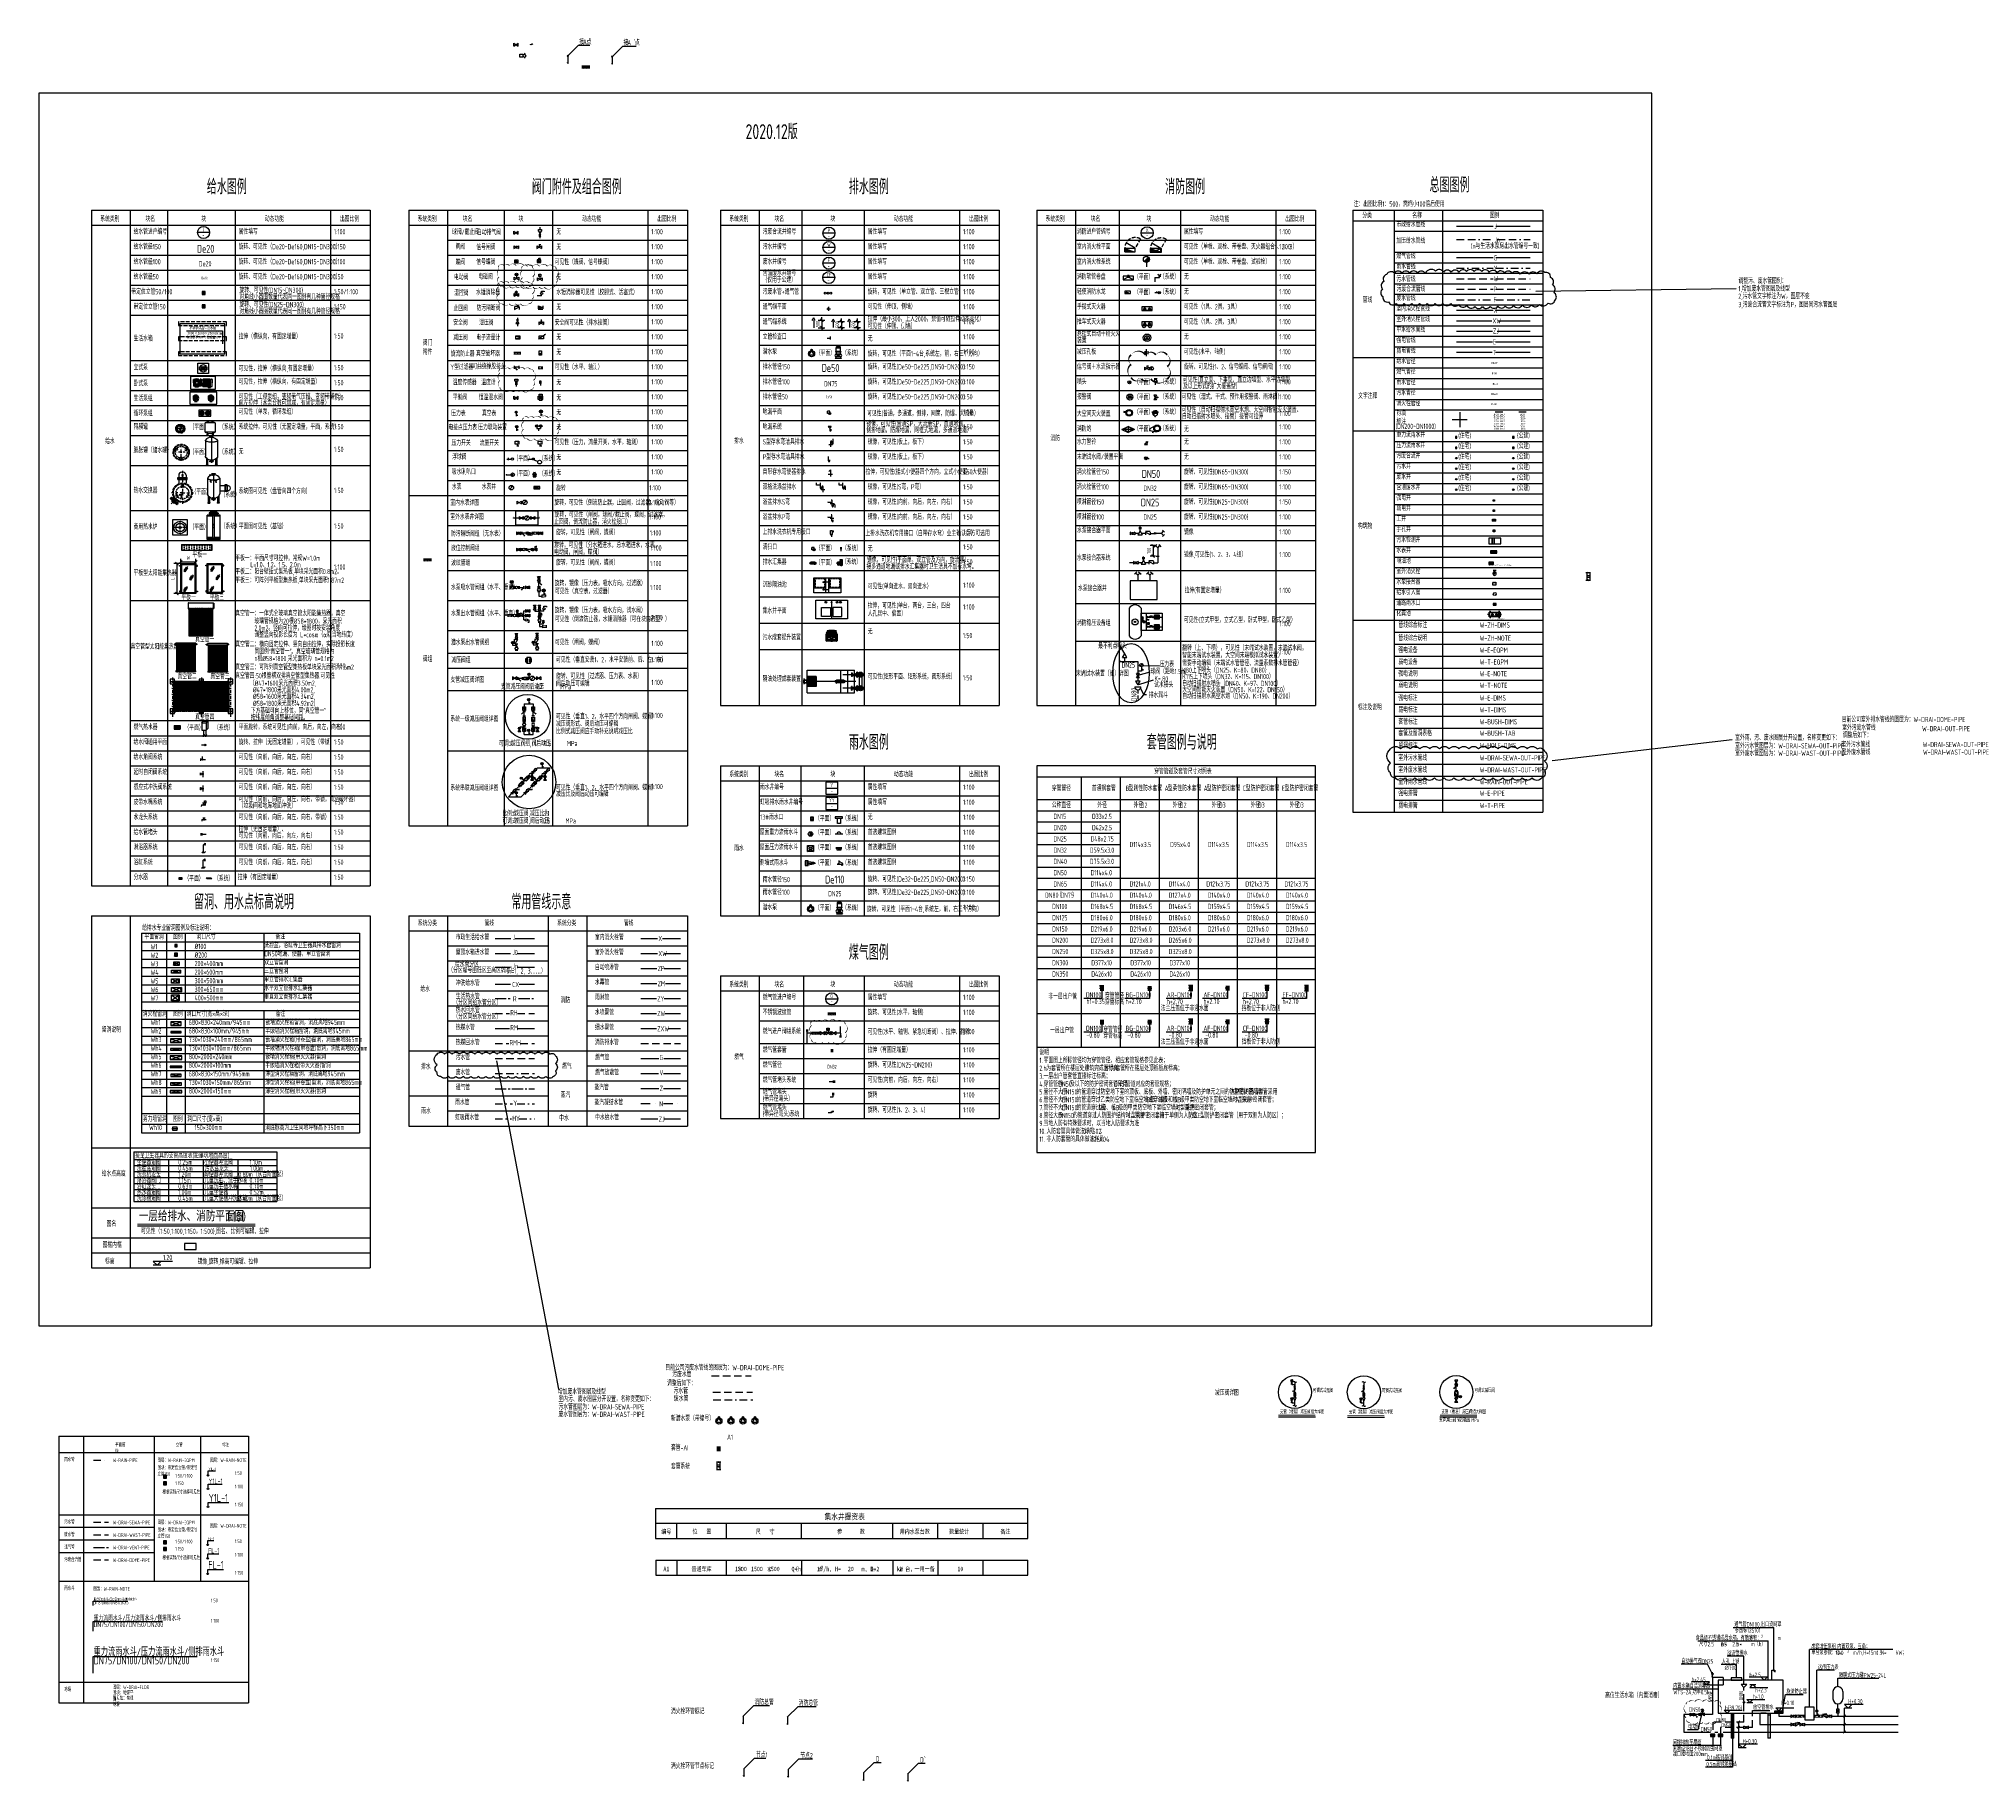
# Model space of a CAD drawing. Extents: x -84241 to 2571207, y -257021 to 1687411.
# Drawn here: x 25843 to 154920, y -87535 to 28529 of the extents above; entities that cross this region are included whole.
import ezdxf
from ezdxf.enums import TextEntityAlignment as Align

# ---------------------------------------------------------------- set-up
doc = ezdxf.new("R2010")
doc.units = 0
doc.header["$LTSCALE"] = 1000
for name, pattern in [('ACAD_ISO04W100', [30, 24, -3, 0, -3]), ('BORDER', [1.75, 0.5, -0.25, 0.5, -0.25, 0, -0.25]), ('CENTER2', [1.125, 0.75, -0.125, 0.125, -0.125]), ('CONTINOUS', [0]), ('DASH', [0.35, 0.25, -0.1]), ('DASHDOT', [1, 0.5, -0.25, 0, -0.25]), ('DASHED', [0.75, 0.5, -0.25]), ('DIVIDE3', [1.579, 0.625, -0.318, 0, -0.318, 0, -0.318])]:
    doc.linetypes.add(name, pattern=pattern)
doc.layers.get('0').update_dxf_attribs({"linetype": 'CONTINUOUS'})
doc.layers.get('Defpoints').update_dxf_attribs({"linetype": 'CONTINUOUS'})
for name, color, linetype, plot in [('20200618更新内容', 1, 'CONTINUOUS', False), ('W-HOLE-DIMS', 120, 'CONTINUOUS', False), ('W-辅助', 253, 'CONTINUOUS', False)]:
    doc.layers.add(name, color=color, linetype=linetype, plot=plot)
for name, color, linetype in [('W-BUSH', 231, 'CONTINUOUS'), ('W-BUSH-DIMS', 140, 'CONTINUOUS'), ('W-BUSH-NOTE', 231, 'CONTINUOUS'), ('W-BUSH-TAB', 150, 'CONTINUOUS'), ('W-COCR-DIMS', 141, 'CONTINUOUS'), ('W-COCR-EQPM', 140, 'CONTINUOUS'), ('W-COCR-NOTE', 140, 'CONTINUOUS'), ('W-COCR-PIPE', 1, 'CONTINUOUS'), ('W-DRAI-DIMS', 51, 'CONTINUOUS'), ('W-DRAI-DOME-PIPE', 4, 'DASHED'), ('W-DRAI-EQPM', 50, 'CONTINUOUS'), ('W-DRAI-FLDR', 50, 'CONTINUOUS'), ('W-DRAI-NOTE', 50, 'CONTINUOUS'), ('W-DRAI-OUT-PIPE', 4, 'DASHED'), ('W-DRAI-SEWA-PIPE', 4, 'DASHED'), ('W-DRAI-VENT-PIPE', 5, 'CENTER2'), ('W-DRAI-WAST-PIPE', 4, 'BORDER'), ('W-DRIN-DIMS', 211, 'CONTINUOUS'), ('W-DRIN-EQPM', 210, 'CONTINUOUS'), ('W-DRIN-NOTE', 210, 'CONTINUOUS'), ('W-DRIN-PIPE', 3, 'CONTINUOUS'), ('W-DRIR-PIPE', 2, 'BORDER'), ('W-E-DIMS', 200, 'CONTINUOUS'), ('W-E-EQPM', 30, 'CONTINUOUS'), ('W-E-NOTE', 80, 'CONTINUOUS'), ('W-E-PIPE', 4, 'CONTINUOUS'), ('W-EQPM', 40, 'CONTINUOUS'), ('W-EQPM-ANTI', 40, 'CONTINUOUS'), ('W-FRPT-DRAI-PIPE', 4, 'DASHED'), ('W-FRPT-EXTG', 140, 'CONTINUOUS'), ('W-FRPT-HYDT', 140, 'CONTINUOUS'), ('W-FRPT-HYDT-DIMS', 61, 'CONTINUOUS'), ('W-FRPT-HYDT-EQPM', 60, 'CONTINUOUS'), ('W-FRPT-HYDT-PIPE', 1, 'CONTINUOUS'), ('W-FRPT-HYDT-PIPE-AI', 1, 'CONTINUOUS'), ('W-FRPT-NOTE', 60, 'CONTINUOUS'), ('W-FRPT-SPRL', 60, 'CONTINUOUS'), ('W-FRPT-SPRL-DIMS', 61, 'CONTINUOUS'), ('W-FRPT-SPRL-EQPM', 60, 'CONTINUOUS'), ('W-FRPT-SPRL-PIPE', 2, 'CONTINUOUS'), ('W-GAS-DIMS', 201, 'CONTINUOUS'), ('W-GAS-EQPM', 200, 'CONTINUOUS'), ('W-GAS-NOTE', 200, 'CONTINUOUS'), ('W-GAS-PIPE', 2, 'CONTINUOUS'), ('W-gx-EN-note', 7, 'CONTINOUS'), ('W-gx-ET-note', 7, 'CONTINOUS'), ('W-HOLE', 231, 'CONTINUOUS'), ('W-HOLE-NOTE', 231, 'CONTINUOUS'), ('W-NOTE', 40, 'CONTINUOUS'), ('W-NOTE-NAME', 40, 'CONTINUOUS'), ('W-RAIN-DIMS', 61, 'CONTINUOUS'), ('W-RAIN-EQPM', 60, 'CONTINUOUS'), ('W-RAIN-NOTE', 60, 'CONTINUOUS'), ('W-RAIN-OUT-PIPE', 6, 'DASHDOT'), ('W-RAIN-PIPE', 6, 'DASHDOT'), ('W-RECL-DIMS', 131, 'CONTINUOUS'), ('W-RECL-EQPM', 130, 'CONTINUOUS'), ('W-RECL-NOTE', 130, 'CONTINUOUS'), ('W-RECL-PIPE', 6, 'CONTINUOUS'), ('W-SHET-IDGF', 7, 'CONTINUOUS'), ('W-SHET-PROF', 40, 'CONTINUOUS'), ('W-SHET-SHET', 7, 'CONTINUOUS'), ('W-T-DIMS', 140, 'CONTINUOUS'), ('W-T-EQPM', 20, 'CONTINUOUS'), ('W-T-NOTE', 130, 'CONTINUOUS'), ('W-T-PIPE', 6, 'CONTINUOUS'), ('W-WSUP-COOL-PIPE', 3, 'CONTINUOUS'), ('W-WSUP-DIMS', 41, 'CONTINUOUS'), ('W-WSUP-EQPM', 40, 'CONTINUOUS'), ('W-WSUP-HOT-PIPE', 6, 'CENTER2'), ('W-WSUP-HOTI-PIPE', 2, 'CONTINUOUS'), ('W-WSUP-HOTR-PIPE', 2, 'BORDER'), ('W-WSUP-NOTE', 40, 'CONTINUOUS'), ('W-XF', 7, 'CONTINUOUS'), ('W-XR', 7, 'CONTINUOUS'), ('W-ZH-DIMS', 7, 'CONTINUOUS'), ('W-ZH-NOTE', 10, 'CONTINUOUS'), ('图层1', 130, 'ACAD_ISO04W100')]:
    doc.layers.add(name, color=color, linetype=linetype)
doc.styles.add('TH-STYLE1', font='STFANGSO.TTF', dxfattribs={"width": 0.8})
doc.styles.add('TH-STYLE3', font='tssdeng.shx', dxfattribs={"width": 0.7, "bigfont": 'tssdchn.shx'})
doc.styles.add('W-text', font='STFANGSO.TTF', dxfattribs={"width": 0.8})
doc.dimstyles.new('TH-DIM100-W', dxfattribs={"dimscale": 100, "dimtxt": 2.5, "dimasz": 2, "dimexe": 2, "dimexo": 3, "dimgap": 1.5, "dimtad": 1, "dimdec": 0, "dimdsep": 46, "dimtxsty": 'TH-STYLE3', "dimblk1": 'ARCHTICK', "dimblk2": 'ARCHTICK', "dimsah": 1, "dimcen": -6, "dimclrd": 256, "dimclre": 256, "dimclrt": 256, "dimazin": 0, "dimtfac": 1, "dimtdec": 0, "dimtix": 1, "dimtmove": 2, "dimatfit": 0, "dimfxl": 2, "dimtolj": 1, "dimtzin": 0, "dimlwd": -1, "dimlwe": -1, "dimarcsym": 0})
doc.dimstyles.new('w-DN200', dxfattribs={"dimtxt": 1.2, "dimasz": 0.5, "dimexe": 0.5, "dimexo": 0.5, "dimgap": 0.05, "dimtad": 1, "dimdec": 1, "dimzin": 0, "dimdsep": 46, "dimtxsty": 'W-text', "dimblk": 'ARCHTICK', "dimcen": 0.09, "dimdle": 0.5, "dimse1": 1, "dimse2": 1, "dimsd1": 1, "dimsd2": 1, "dimclrd": 256, "dimclre": 256, "dimclrt": 256, "dimadec": 0, "dimazin": 0, "dimtfac": 1, "dimtdec": 1, "dimtmove": 2, "dimatfit": 2, "dimfxl": 0.5, "dimtolj": 1, "dimlwd": -1, "dimlwe": -1, "dimarcsym": 0})
doc.dimstyles.new('w-DN300', dxfattribs={"dimtxt": 1.2, "dimasz": 0.5, "dimexe": 0.5, "dimexo": 0.5, "dimgap": 0.05, "dimtad": 1, "dimdec": 1, "dimzin": 0, "dimdsep": 46, "dimtxsty": 'W-text', "dimblk": 'ARCHTICK', "dimcen": 0.09, "dimdle": 0.5, "dimse1": 1, "dimse2": 1, "dimsd1": 1, "dimsd2": 1, "dimclrd": 256, "dimclre": 256, "dimclrt": 256, "dimadec": 0, "dimazin": 0, "dimtfac": 1, "dimtdec": 1, "dimtmove": 2, "dimatfit": 2, "dimfxl": 0.5, "dimtolj": 1, "dimlwd": -1, "dimlwe": -1, "dimarcsym": 0})
doc.dimstyles.new('w-DN400', dxfattribs={"dimtxt": 1.2, "dimasz": 0.5, "dimexe": 0.5, "dimexo": 0.5, "dimgap": 0.05, "dimtad": 1, "dimdec": 1, "dimzin": 0, "dimdsep": 46, "dimtxsty": 'W-text', "dimblk": 'ARCHTICK', "dimcen": 0.09, "dimdle": 0.5, "dimse1": 1, "dimse2": 1, "dimsd1": 1, "dimsd2": 1, "dimclrd": 256, "dimclre": 256, "dimclrt": 256, "dimadec": 0, "dimazin": 0, "dimtfac": 1, "dimtdec": 1, "dimtmove": 2, "dimatfit": 2, "dimfxl": 0.5, "dimtolj": 1, "dimlwd": -1, "dimlwe": -1, "dimarcsym": 0})
doc.dimstyles.new('w-DN500', dxfattribs={"dimtxt": 1.2, "dimasz": 0.5, "dimexe": 0.5, "dimexo": 0.5, "dimgap": 0.05, "dimtad": 1, "dimdec": 1, "dimzin": 0, "dimdsep": 46, "dimtxsty": 'W-text', "dimblk": 'ARCHTICK', "dimcen": 0.09, "dimdle": 0.5, "dimse1": 1, "dimse2": 1, "dimsd1": 1, "dimsd2": 1, "dimclrd": 256, "dimclre": 256, "dimclrt": 256, "dimadec": 0, "dimazin": 0, "dimtfac": 1, "dimtdec": 1, "dimtmove": 2, "dimatfit": 2, "dimfxl": 0.5, "dimtolj": 1, "dimlwd": -1, "dimlwe": -1, "dimarcsym": 0})
doc.dimstyles.new('w-DN600', dxfattribs={"dimtxt": 1.2, "dimasz": 0.5, "dimexe": 0.5, "dimexo": 0.5, "dimgap": 0.05, "dimtad": 1, "dimdec": 1, "dimzin": 0, "dimdsep": 46, "dimtxsty": 'W-text', "dimblk": 'ARCHTICK', "dimcen": 0.09, "dimdle": 0.5, "dimse1": 1, "dimse2": 1, "dimsd1": 1, "dimsd2": 1, "dimclrd": 256, "dimclre": 256, "dimclrt": 256, "dimadec": 0, "dimazin": 0, "dimtfac": 1, "dimtdec": 1, "dimtmove": 2, "dimatfit": 2, "dimfxl": 0.5, "dimtolj": 1, "dimlwd": -1, "dimlwe": -1, "dimarcsym": 0})
doc.dimstyles.new('w-DN700', dxfattribs={"dimtxt": 1.2, "dimasz": 0.5, "dimexe": 0.5, "dimexo": 0.5, "dimgap": 0.05, "dimtad": 1, "dimdec": 1, "dimzin": 0, "dimdsep": 46, "dimtxsty": 'W-text', "dimblk": 'ARCHTICK', "dimcen": 0.09, "dimdle": 0.5, "dimse1": 1, "dimse2": 1, "dimsd1": 1, "dimsd2": 1, "dimclrd": 256, "dimclre": 256, "dimclrt": 256, "dimadec": 0, "dimazin": 0, "dimtfac": 1, "dimtdec": 1, "dimtmove": 2, "dimatfit": 2, "dimfxl": 0.5, "dimtolj": 1, "dimlwd": -1, "dimlwe": -1, "dimarcsym": 0})
doc.dimstyles.new('w-DN800', dxfattribs={"dimtxt": 1.2, "dimasz": 0.5, "dimexe": 0.5, "dimexo": 0.5, "dimgap": 0.05, "dimtad": 1, "dimdec": 1, "dimzin": 0, "dimdsep": 46, "dimtxsty": 'W-text', "dimblk": 'ARCHTICK', "dimcen": 0.09, "dimdle": 0.5, "dimse1": 1, "dimse2": 1, "dimsd1": 1, "dimsd2": 1, "dimclrd": 256, "dimclre": 256, "dimclrt": 256, "dimadec": 0, "dimazin": 0, "dimtfac": 1, "dimtdec": 1, "dimtmove": 2, "dimatfit": 2, "dimfxl": 0.5, "dimtolj": 1, "dimlwd": -1, "dimlwe": -1, "dimarcsym": 0})
pattern_1 = [(90, (-657962.705, -679258.226), (-33.75, -4e-11), []), (180, (-657962.705, -679258.226), (4e-11, -33.75), [])]

# ---------------------------------------------------------------- blocks, each defined once
blk = doc.blocks.new('*U228')
at = {"layer": 'W-WSUP-DIMS', "style": 'TH-STYLE3', "width": 0.7}
blk.add_text('De20', height=350, dxfattribs=at).set_placement((41, 23))
blk = doc.blocks.new('*U230')
at = {"layer": 'W-WSUP-DIMS', "style": 'TH-STYLE3', "width": 0.7}
blk.add_text('De20', height=175, dxfattribs=at).set_placement((41, 23))
blk = doc.blocks.new('*U387')
at = {"layer": 'W-WSUP-COOL-PIPE'}
blk.add_line((0, 0), (250, 0), dxfattribs=at)
at = {"layer": 'W-WSUP-EQPM'}
for p, q in [((303, -53), (197, 53)), ((303, 53), (197, -53))]:
    blk.add_line(p, q, dxfattribs=at)
blk = doc.blocks.new('*U235')
at = {"layer": 'W-WSUP-EQPM'}
h = blk.add_hatch(color=256, dxfattribs=at)
h.paths.add_polyline_path([(-160, 0, -0.1989124), (-172, -28), (-200, 0), (-200, 40, -0.4142136)])
h.paths.add_polyline_path([(-200, 0), (-228, 28, -0.1989124), (-200, 40)])
h.paths.add_polyline_path([(-172, -28, -0.6681786), (-240, 0, -0.1989124), (-228, 28), (-200, 0)])
at = {"layer": 'W-WSUP-COOL-PIPE'}
for q in [(-200, 200), (0, 0)]:
    blk.add_line((-200, 0), q, dxfattribs=at)
at = {"layer": 'W-WSUP-EQPM'}
for p, q in [((-300, -75), (-300, 75)), ((-200, 0), (-300, 0))]:
    blk.add_line(p, q, dxfattribs=at)
blk.add_circle((-200, 0), 40, dxfattribs=at)
blk = doc.blocks.new('*U160')
at = {"layer": 'W-WSUP-EQPM'}
h = blk.add_hatch(color=256, dxfattribs=at)
h.paths.add_polyline_path([(-210, 0, -0.1989124), (-222, -28), (-250, 0), (-250, 40, -0.4142136)])
h.paths.add_polyline_path([(-250, 0), (-278, 28, -0.1989124), (-250, 40)])
h.paths.add_polyline_path([(-222, -28, -0.6681786), (-290, 0, -0.1989124), (-278, 28), (-250, 0)])
at = {"layer": 'W-WSUP-COOL-PIPE'}
for p, q in [((-250, 200), (-250, 0)), ((-250, 0), (-250, -200))]:
    blk.add_line(p, q, dxfattribs=at)
at = {"layer": 'W-WSUP-EQPM'}
for p, q in [((-400, -75), (-400, 75)), ((-350, -75), (-350, 75)), ((-250, 0), (-350, 0))]:
    blk.add_line(p, q, dxfattribs=at)
blk.add_circle((-250, 0), 40, dxfattribs=at)
blk = doc.blocks.new('*U146')
at = {"layer": 'W-WSUP-COOL-PIPE'}
blk.add_line((0, 0), (-250, 0), dxfattribs=at)
at = {"layer": 'W-WSUP-EQPM'}
for p, q in [((-325, -75), (-325, 75)), ((-250, -75), (-250, 75))]:
    blk.add_line(p, q, dxfattribs=at)
blk = doc.blocks.new('*U147')
at = {"layer": 'W-WSUP-EQPM'}
for p, q in [((0, 0), (71, 71)), ((35, 35), (185, 35)), ((71, 96), (71, 46)), ((110, 535), (216, 641)), ((110, 36), (110, 535)), ((150, 0), (221, 71)), ((216, 566), (179, 531)), ((179, 531), (254, 531)), ((216, 641), (216, 641)), ((216, 641), (216, 641)), ((216, 641), (216, 566)), ((216, 566), (254, 531)), ((221, 96), (221, 46))]:
    blk.add_line(p, q, dxfattribs=at)
blk = doc.blocks.new('*U148')
at = {"layer": 'W-WSUP-EQPM'}
for p, q in [((0, 0), (71, 71)), ((35, 35), (185, 35)), ((71, 96), (71, 46)), ((110, 535), (216, 641)), ((110, 36), (110, 535)), ((110, 35), (181, 106)), ((150, 0), (221, 71)), ((216, 566), (179, 531)), ((179, 531), (254, 531)), ((181, 106), (181, 56)), ((216, 641), (216, 641)), ((216, 641), (216, 641)), ((216, 641), (216, 566)), ((216, 566), (254, 531)), ((221, 96), (221, 46))]:
    blk.add_line(p, q, dxfattribs=at)
blk = doc.blocks.new('*U149')
at = {"layer": 'W-WSUP-EQPM'}
blk.add_lwpolyline([(0, -80), (240, -80), (240, 0), (0, 0)], close=True, dxfattribs=at)
for centre in [(40, -40), (120, -40), (120, -40), (200, -40)]:
    blk.add_circle(centre, 25, dxfattribs=at)
blk = doc.blocks.new('*U150')
at = {"layer": 'W-WSUP-EQPM'}
for p, q in [((-319, 0), (-376, 57)), ((-347, 57), (-376, 57)), ((-347, 57), (-367, 77)), ((-367, 77), (-338, 77)), ((-338, 77), (-318, 57)), ((0, 0), (-319, 0)), ((-289, 57), (-318, 57)), ((-289, 57), (-309, 77)), ((-309, 77), (-280, 77)), ((-280, 77), (-260, 57)), ((-231, 57), (-260, 57)), ((-231, 57), (-251, 77)), ((-251, 77), (-222, 77)), ((-222, 77), (-202, 57)), ((-173, 57), (-202, 57)), ((-173, 57), (-202, 57)), ((-173, 57), (-193, 77)), ((-193, 77), (-164, 77)), ((-173, 57), (-193, 77)), ((-193, 77), (-164, 77)), ((-164, 77), (-144, 57)), ((-164, 77), (-144, 57)), ((-115, 57), (-144, 57)), ((-115, 57), (-135, 77)), ((-135, 77), (-106, 77)), ((-106, 77), (-86, 57)), ((-57, 57), (-86, 57)), ((-57, 57), (0, 0))]:
    blk.add_line(p, q, dxfattribs=at)
blk = doc.blocks.new('立管检查口')
for p, q in [((0, 0), (200, 0)), ((200, 100), (200, -100)), ((200, 0), (200, 0))]:
    blk.add_line(p, q)
blk = doc.blocks.new('*U246')
at = {"layer": 'W-DRAI-DIMS', "style": 'TH-STYLE3', "width": 0.7}
blk.add_text('De50', height=175, dxfattribs=at).set_placement((43, 30))
blk = doc.blocks.new('*U307')
at = {"layer": 'W-DRAI-DOME-PIPE'}
for p, q in [((-90, 95), (-90, -80)), ((0, -80), (0, 0))]:
    blk.add_line(p, q, dxfattribs=at)
blk.add_arc((-45, -80), 45, 180, 0, dxfattribs=at)
at = {"layer": 'W-DRAI-EQPM'}
blk.add_line((-190, 195), (10, 195), dxfattribs=at)
blk.add_arc((-90, 195), 100, 180, 0, dxfattribs=at)
blk = doc.blocks.new('清扫口系统')
at = {"layer": 'W-DRAI-DOME-PIPE'}
blk.add_line((0, 175), (0, 0), dxfattribs=at)
at = {"layer": 'W-DRAI-EQPM'}
for p, q in [((-60, 245), (60, 245)), ((-60, 175), (60, 175))]:
    blk.add_line(p, q, dxfattribs=at)
blk = doc.blocks.new('*U320')
at = {"layer": 'W-DRAI-DOME-PIPE'}
for p, q in [((-430, 320), (-430, 470)), ((-180, 320), (-430, 320)), ((-180, 120), (-180, 470)), ((-90, 120), (-90, 200)), ((0, -150), (0, 200))]:
    blk.add_line(p, q, dxfattribs=at)
for centre, start, end in [((-135, 120), 180, 0), ((-45, 200), 0, 180)]:
    blk.add_arc(centre, 45, start, end, dxfattribs=at)
at = {"layer": 'W-DRAI-EQPM'}
blk.add_line((125, 0), (-125, 0), dxfattribs=at)
blk = doc.blocks.new('*U145')
at = {"layer": 'W-DRAI-DOME-PIPE'}
for p, q in [((-340, 95), (-340, 145)), ((-90, 95), (-340, 95)), ((-90, 270), (-140, 270)), ((-90, -130), (-90, 270)), ((-90, 270), (-90, 270)), ((0, -130), (0, -50)), ((90, -50), (90, -230))]:
    blk.add_line(p, q, dxfattribs=at)
for centre, start, end in [((-45, -130), 180, 0), ((45, -50), 0, 180)]:
    blk.add_arc(centre, 45, start, end, dxfattribs=at)
at = {"layer": 'W-DRAI-EQPM'}
blk.add_line((-215, 45), (35, 45), dxfattribs=at)
blk = doc.blocks.new('*U271')
at = {"layer": 'W-DRAI-DOME-PIPE'}
for p, q in [((191848, -125361), (191848, -125061)), ((191938, -125361), (191938, -125281))]:
    blk.add_line(p, q, dxfattribs=at)
blk.add_arc((191893, -125361), 45, 180, 0, dxfattribs=at)
blk = doc.blocks.new('*U250')
at = {"layer": 'W-DRAI-DOME-PIPE'}
for p, q in [((-106, 333), (0, 439)), ((0, 439), (0, 0))]:
    blk.add_line(p, q, dxfattribs=at)
at = {"layer": 'W-DRAI-EQPM'}
blk.add_line((-150, 150), (150, 150), dxfattribs=at)
blk = doc.blocks.new('*U151')
at = {"layer": 'W-DRAI-DOME-PIPE'}
for p, q in [((-340, 95), (-340, 145)), ((-90, 95), (-340, 95)), ((-90, 270), (-140, 270)), ((-90, -130), (-90, 270)), ((-90, 270), (-90, 270)), ((0, -130), (0, -50))]:
    blk.add_line(p, q, dxfattribs=at)
blk.add_arc((-45, -130), 45, 180, 0, dxfattribs=at)
at = {"layer": 'W-DRAI-EQPM'}
blk.add_line((-215, 45), (35, 45), dxfattribs=at)
blk = doc.blocks.new('*U245')
for p, q in [((-173, -350), (0, -50)), ((173, -350), (-173, -350)), ((0, -50), (173, -350))]:
    blk.add_line(p, q)
for centre, radius in [((0, 0), 50), ((0, -250), 200)]:
    blk.add_circle(centre, radius)
blk = doc.blocks.new('*U260')
at = {"layer": 'W-FRPT-HYDT'}
blk.add_hatch(color=256, dxfattribs=at).paths.add_polyline_path([(-141, 359, 0.6681786), (200, 500, 0.1989124), (141, 641)])
blk.add_line((141, 641), (-141, 359), dxfattribs=at)
blk.add_line((141, 641), (-141, 359), dxfattribs=at)
blk.add_line((141, 641), (-141, 359), dxfattribs=at)
blk.add_line((141, 641), (-141, 359), dxfattribs=at)
blk.add_line((141, 641), (-141, 359), dxfattribs=at)
blk.add_circle((0, 500), 200, dxfattribs=at)
at = {"layer": 'W-FRPT-HYDT-PIPE'}
blk.add_line((0, 300), (0, 0), dxfattribs=at)
blk = doc.blocks.new('*U143')
for p, q in [((-100, 100), (-100, -100)), ((0, 225), (0, -225)), ((100, 100), (100, -100))]:
    blk.add_line(p, q)
blk = doc.blocks.new('*U144')
for points in [[(-100, 0, 1), (100, 0, 1)], [(0, 100), (0, -100, 0.4142136), (100, 0, 0.4142136)]]:
    blk.add_hatch(color=256).paths.add_polyline_path(points)
h = blk.add_hatch(color=256)
h.paths.add_polyline_path([(0, 100), (0, 0), (100, 0, 0.4142136)])
h.paths.add_polyline_path([(0, -100), (0, 0), (-100, 0, 0.4142136)])
blk.add_line((0, 100), (0, -100))
for radius in [200, 100]:
    blk.add_circle((0, 0), radius)
blk = doc.blocks.new('*U262')
for points in [[(150, 0), (60, -150), (240, -150)], [(150, -150), (240, -150), (150, 0)]]:
    blk.add_hatch(color=256).paths.add_polyline_path(points)
for p, q in [((240, 150), (60, 150)), ((240, 150), (60, -150)), ((60, 150), (240, -150)), ((264, 0), (150, 0)), ((150, 0), (150, -150)), ((240, -150), (60, -150))]:
    blk.add_line(p, q)
blk.add_circle((300, 0), 36)
blk = doc.blocks.new('*U207')
blk.add_line((71, 71), (-71, -71))
blk.add_circle((0, 0), 100)
blk = doc.blocks.new('*U221')
at = {"layer": 'W-FRPT-SPRL-EQPM', "linetype": 'Continuous'}
for p, q in [((-120, 222), (0, 422)), ((-120, 222), (120, 222)), ((120, 222), (0, 422))]:
    blk.add_line(p, q, dxfattribs=at)
at = {"layer": 'W-FRPT-SPRL-EQPM'}
blk.add_line((-100, 422), (100, 422), dxfattribs=at)
at = {"layer": 'W-FRPT-SPRL-EQPM', "ltscale": 0.5}
blk.add_line((0, 0), (0, 222), dxfattribs=at)
blk = doc.blocks.new('*U288')
for p, q in [((438, 581), (279, 422)), ((500, 360), (359, 501)), ((500, 360), (641, 501)), ((562, 581), (721, 422)), ((1238, 581), (1079, 422)), ((1300, 360), (1159, 501)), ((1300, 360), (1441, 501)), ((1362, 581), (1521, 422))]:
    blk.add_line(p, q)
blk.add_lwpolyline([(0, -1250), (1800, -1250), (1800, 0), (0, 0)], close=True)
at = {"layer": 'W-FRPT-HYDT-PIPE'}
for p, q in [((500, 360), (500, 0)), ((1300, 360), (1300, 0))]:
    blk.add_line(p, q, dxfattribs=at)
blk = doc.blocks.new('*U152')
for p, q in [((-752, 0), (-1020, 0)), ((-300, 0), (-568, 0)), ((0, 0), (294, 0)), ((754, 0), (344, 0))]:
    blk.add_line(p, q)
at = {"layer": 'W-FRPT-HYDT-EQPM'}
for p, q in [((-1320, 90), (-1320, -90)), ((-1020, 90), (-1320, -90)), ((-1020, -90), (-1320, 90)), ((-1170, 90), (-1170, -90)), ((-1020, 90), (-1020, -90)), ((-660, 159), (-804, -90)), ((-570, 375), (-750, 375)), ((-570, 303), (-750, 303)), ((-660, 159), (-660, 459)), ((-660, 159), (-516, -90)), ((-300, 126), (-150, 150)), ((0, 126), (-300, 126)), ((-300, 90), (-300, -90)), ((0, -90), (-300, 90)), ((0, 90), (0, -90)), ((754, 0), (896, 141)), ((966, 71), (825, 212)), ((-804, -90), (-516, -90)), ((754, 0), (896, -141)), ((966, -71), (825, -212))]:
    blk.add_line(p, q, dxfattribs=at)
blk.add_circle((344, 0), 50, dxfattribs=at)
blk = doc.blocks.new('_ArchTick')
at = {"color": 0, "linetype": 'ByBlock', "const_width": 0.4}
blk.add_lwpolyline([(-0.5, -0.5), (0.5, 0.5)], dxfattribs=at)
blk = doc.blocks.new('*D389')
at = {"color": 7, "transparency": 16777216}
for p, q in [((1456, 1136), (1104, 1136)), ((1456, 436), (1104, 436)), ((1304, 1136), (1304, 436))]:
    blk.add_line(p, q, dxfattribs=at)
at = {"layer": 'Defpoints', "color": 0, "transparency": 16777216}
for p in [(1304, 436), (1756, 1136), (1756, 436)]:
    blk.add_point(p, dxfattribs=at)
at = {"color": 7, "transparency": 16777216, "xscale": 200, "yscale": 200, "zscale": 200}
for p, rotation in [((1304, 1136), 90), ((1304, 436), 270)]:
    blk.add_blockref('_ArchTick', p, dxfattribs=dict(at, rotation=rotation))
at = {"color": 7, "transparency": 16777216, "insert": (1029, 786), "char_height": 250, "attachment_point": 5, "rotation": 90, "style": 'TH-STYLE3'}
blk.add_mtext('\\A1;700', dxfattribs=at)
blk = doc.blocks.new('水流指示器')
for p, q in [((-29, 82), (-29, -78)), ((-29, -78), (67, -78))]:
    blk.add_line(p, q)
blk.add_circle((0, 0), 120)
blk = doc.blocks.new('遥控信号阀')
for p, q in [((0, 90), (0, -90)), ((0, 90), (300, -90)), ((0, -90), (300, 90)), ((150, 180), (150, 0)), ((150, 180), (246, 180)), ((300, 90), (300, -90))]:
    blk.add_line(p, q)
blk = doc.blocks.new('*U256')
at = {"layer": 'Defpoints'}
blk.add_lwpolyline([(56982, -10422, 0, 120, -0.5205671), (57933, -10422, 0, 120, -0.5205671), (58622, -10422, 0, 120, -0.5205671), (59369, -10422, 0, 120, -0.5205671), (59382, -11199, 0, 120, -0.5205671), (59382, -12020, 0, 120, -0.5205671), (58298, -12022, 0, 120, -0.5205671), (57688, -12022, 0, 120, -0.5205671), (56982, -11929, 0, 120, -0.5205671), (56982, -11059, 0, 120, -0.5205671)], format="xyseb", close=True, dxfattribs=at)
at = {"layer": 'W-FRPT-SPRL-PIPE'}
blk.add_line((58182, -11323), (58232, -11323), dxfattribs=at)
at = {"layer": 'W-FRPT-HYDT-EQPM', "rotation": 359.7804146319762}
for name, p in [('遥控信号阀', (57882, -11322)), ('水流指示器', (58352, -11324))]:
    blk.add_blockref(name, p, dxfattribs=at)
blk = doc.blocks.new('水力警铃')
at = {"layer": 'W-FRPT-SPRL-EQPM'}
for p, q in [((-100, 0), (100, 0)), ((3, 127), (46, 193)), ((46, 193), (65, 125)), ((65, 125), (128, 211))]:
    blk.add_line(p, q, dxfattribs=at)
blk.add_arc((0, 0), 100, 0, 180, dxfattribs=at)
blk = doc.blocks.new('*U265')
at = {"layer": 'W-FRPT-HYDT-DIMS', "style": 'TH-STYLE3', "width": 0.7}
blk.add_text('DN32', height=350, dxfattribs=at).set_placement((10, 17))
blk = doc.blocks.new('*U266')
at = {"layer": 'W-FRPT-SPRL-DIMS', "style": 'TH-STYLE3', "width": 0.7}
blk.add_text('DN25', height=350, dxfattribs=at).set_placement((18, 28))
blk = doc.blocks.new('13#雨水口系统')
for points in [[(-250, 350), (250, 350), (250, 430), (-250, 430)], [(-100, 350), (100, 350), (100, 0), (-100, 0)]]:
    blk.add_lwpolyline(points, close=True)
blk = doc.blocks.new('*U186')
at = {"linetype": 'Continuous'}
for p, q in [((-143, 102), (-200, 0)), ((200, 0), (-200, 0)), ((167, 264), (-167, 264)), ((-167, 144), (167, 144)), ((-150, 415), (-150, 305)), ((150, 415), (-150, 415)), ((-150, 305), (150, 305)), ((-115, 713), (-115, 777)), ((115, 713), (-115, 713)), ((-91, 801), (91, 801)), ((115, 777), (115, 713)), ((143, 102), (200, 0)), ((150, 305), (150, 415))]:
    blk.add_line(p, q, dxfattribs=at)
for points in [[(162, 436), (-162, 436), (-162, 457), (162, 457)], [(162, 415), (-162, 415), (-162, 436), (162, 436)], [(162, 285), (-162, 285), (-162, 305), (162, 305)], [(162, 264), (-162, 264), (-162, 285), (162, 285)], [(162, 123), (-162, 123), (-162, 144), (162, 144)], [(162, 102), (-162, 102), (-162, 123), (162, 123)], [(132, 457), (-132, 457), (-132, 713), (132, 713)]]:
    blk.add_lwpolyline(points, close=True, dxfattribs=at)
for radius in [61.1, 36.6]:
    blk.add_circle((0, 204), radius)
for centre, radius, start, end in [((-167, 204), 60, 90, 270), ((-91, 777), 23.7, 90, 180), ((91, 777), 23.7, 0, 90), ((167, 204), 60, 270, 90)]:
    blk.add_arc(centre, radius, start, end, dxfattribs=at)
blk = doc.blocks.new('屋面雨水斗')
at = {"layer": 'W-RAIN-EQPM'}
blk.add_line((-250, 0), (250, 0), dxfattribs=at)
blk.add_arc((0, 0), 125, 0, 180, dxfattribs=at)
blk = doc.blocks.new('*U202')
for p, q in [((0, 90), (0, -90)), ((35, 90), (35, -90)), ((60, -90), (110, 90)), ((110, 90), (160, -90)), ((160, -90), (210, 90)), ((210, 90), (260, -90)), ((260, -90), (310, 90)), ((310, 90), (360, -90)), ((360, -90), (410, 90)), ((410, 90), (435, 0)), ((435, 90), (435, -90)), ((470, 90), (470, -90)), ((35, 0), (60, -90))]:
    blk.add_line(p, q)
blk = doc.blocks.new('*U153')
at = {"layer": 'W-GAS-EQPM'}
for p, q in [((303, -75), (303, 75)), ((378, -75), (378, 75))]:
    blk.add_line(p, q, dxfattribs=at)
at = {"layer": 'W-GAS-PIPE'}
blk.add_line((0, 0), (300, 0), dxfattribs=at)
blk = doc.blocks.new('*U154')
at = {"layer": 'Defpoints'}
blk.add_line((0, 0), (0, -200), dxfattribs=at)
at = {"layer": 'W-BUSH'}
for p, q in [((-50, 0), (-50, -200)), ((50, 0), (50, -200))]:
    blk.add_line(p, q, dxfattribs=at)
blk = doc.blocks.new('*U155')
at = {"layer": 'W-GAS-EQPM'}
for p, q in [((125, 225), (275, 225)), ((125, 150), (275, 150))]:
    blk.add_line(p, q, dxfattribs=at)
at = {"layer": 'W-GAS-PIPE'}
for p, q in [((0, 0), (200, 0)), ((200, 0), (200, 150))]:
    blk.add_line(p, q, dxfattribs=at)
blk = doc.blocks.new('*U156')
at = {"layer": 'W-GAS-EQPM'}
for p, q in [((178, 53), (328, 53)), ((231, 106), (381, 106))]:
    blk.add_line(p, q, dxfattribs=at)
at = {"layer": 'W-GAS-PIPE'}
for p, q in [((0, 0), (200, 0)), ((200, 0), (253, 53))]:
    blk.add_line(p, q, dxfattribs=at)
blk = doc.blocks.new('*U220')
at = {"layer": 'W-GAS-DIMS', "style": 'TH-STYLE3', "width": 0.7}
blk.add_text('DN32', height=250, dxfattribs=at).set_placement((22, 28))
blk = doc.blocks.new('*U303')
for p, q in [((-340, 61), (-340, 672)), ((340, 672), (-340, 672)), ((340, 61), (-340, 61)), ((340, 672), (340, 61)), ((-236, -111), (-113, -111)), ((-196, -1), (-205, -111)), ((-148, -111), (-116, -19)), ((236, -111), (113, -111)), ((148, -111), (116, -19)), ((196, -1), (205, -111))]:
    blk.add_line(p, q)
for centre, radius, start, end in [((0, 160), 615, 56.43184, 123.56816), ((0, 657), 686, 240.30294, 299.69706)]:
    blk.add_arc(centre, radius, start, end)
blk = doc.blocks.new('可曲绕橡胶接头')
for p, q in [((0, 90), (0, -90)), ((240, 90), (240, -90))]:
    blk.add_line(p, q)
blk.add_circle((120, 0), 90)
blk = doc.blocks.new('压力表2')
for p, q in [((-202, 228), (-308, 122)), ((-202, 228), (-257, 195)), ((-255, 100), (-255, 0)), ((-255, 0), (0, 0))]:
    blk.add_line(p, q)
blk.add_circle((-255, 175), 75)
blk = doc.blocks.new('同心异径管')
for p, q in [((0, 90), (0, -90)), ((0, 72), (240, 42)), ((240, 90), (240, -90)), ((0, -72), (240, -42))]:
    blk.add_line(p, q)
blk = doc.blocks.new('防污隔断阀')
blk.add_hatch(color=256).paths.add_polyline_path([(300, -90), (300, 90), (0, 0)])
for p, q in [((0, 90), (0, -90)), ((300, 90), (0, 0)), ((300, -90), (0, 0)), ((300, 90), (300, -90)), ((300, -126), (0, -126)), ((0, -126), (150, -150))]:
    blk.add_line(p, q)
blk = doc.blocks.new('闸阀')
for p, q in [((0, 90), (0, -90)), ((0, 90), (300, -90)), ((0, -90), (300, 90)), ((150, 90), (150, -90)), ((300, 90), (300, -90))]:
    blk.add_line(p, q)
blk = doc.blocks.new('*U239')
for p, q in [((300, 0), (0, 0)), ((300, 239), (300, 332)), ((300, 332), (480, 332)), ((300, 0), (300, 93)), ((480, 332), (480, 270))]:
    blk.add_line(p, q)
blk.add_circle((300, 166), 73.3)
blk = doc.blocks.new('*U241')
for p, q in [((-740, 1115), (-740, 1015)), ((-740, 1015), (-440, 1015)), ((-440, 1115), (-440, 915)), ((-440, 300), (-440, 0)), ((-440, 0), (-240, 0))]:
    blk.add_line(p, q)
at = {"layer": 'W-WSUP-EQPM', "rotation": 90}
for name, p in [('闸阀', (-740, 1115)), ('闸阀', (-440, 1115)), ('可曲绕橡胶接头', (-440, 300))]:
    blk.add_blockref(name, p, dxfattribs=at)
at = {"layer": 'W-WSUP-EQPM'}
for name, p in [('*U239', (-440, 1015)), ('同心异径管', (-240, 0))]:
    blk.add_blockref(name, p, dxfattribs=at)
at = {"layer": 'W-WSUP-EQPM', "xscale": -1, "rotation": 90}
blk.add_blockref('防污隔断阀', (-440, 915), dxfattribs=at)
at = {"layer": 'W-WSUP-EQPM', "xscale": -1}
blk.add_blockref('压力表2', (-440, 150), dxfattribs=at)
blk = doc.blocks.new('*U240')
blk.add_line((0, 440), (0, 240))
at = {"layer": 'W-WSUP-EQPM'}
for p, q in [((-126, 740), (-150, 590)), ((-126, 440), (-126, 740)), ((-90, 740), (90, 740)), ((-90, 440), (90, 740)), ((-90, 440), (90, 440))]:
    blk.add_line(p, q, dxfattribs=at)
blk.add_blockref('压力表2', (0, 340), dxfattribs=at)
at = {"layer": 'W-WSUP-EQPM', "rotation": 90}
for name, p in [('闸阀', (0, 815)), ('可曲绕橡胶接头', (0, 0))]:
    blk.add_blockref(name, p, dxfattribs=at)
blk = doc.blocks.new('*U323')
at = {"linetype": 'Continuous'}
h = blk.add_hatch(dxfattribs=at)
h.set_pattern_fill('NET', color=8, scale=270, angle=-270, style=0)
h.set_pattern_definition(pattern_1)
edge = h.paths.add_edge_path()
edge.add_arc((305, 50), 122, 0, 360)
for p, q in [((-50, 400), (650, 400)), ((-50, -300), (-50, 400)), ((650, 400), (650, -300)), ((650, -300), (-50, -300))]:
    blk.add_line(p, q)
at = {"color": 7, "linetype": 'Continuous'}
for p, q in [((50, 148), (66, 148)), ((50, -48), (50, 148)), ((50, -48), (50, 148)), ((66, -48), (66, 148)), ((66, -48), (66, 148)), ((192, 95), (66, 117)), ((192, 5), (66, -17)), ((134, 235), (120, 221)), ((134, 235), (120, 221)), ((125, 185), (120, 221)), ((125, 185), (120, 221)), ((133, 226), (129, 222)), ((133, 226), (129, 222)), ((129, 222), (130, 216)), ((129, 222), (130, 216)), ((130, 216), (136, 215)), ((130, 216), (136, 215)), ((138, 224), (133, 226)), ((138, 224), (133, 226)), ((170, 230), (134, 235)), ((170, 230), (134, 235)), ((136, 215), (140, 219)), ((136, 215), (140, 219)), ((140, 219), (138, 224)), ((140, 219), (138, 224)), ((208, 162), (193, 147)), ((208, 162), (193, 147)), ((193, 147), (206, 121)), ((193, 147), (206, 121)), ((206, 152), (202, 148)), ((206, 152), (202, 148)), ((202, 148), (204, 143)), ((202, 148), (204, 143)), ((204, 143), (209, 141)), ((204, 143), (209, 141)), ((212, 151), (206, 152)), ((212, 151), (206, 152)), ((234, 149), (208, 162)), ((234, 149), (208, 162)), ((209, 141), (213, 145)), ((209, 141), (213, 145)), ((213, 145), (212, 151)), ((213, 145), (212, 151)), ((402, 162), (375, 149)), ((402, 162), (375, 149)), ((398, 151), (396, 146)), ((398, 151), (396, 146)), ((396, 146), (400, 141)), ((396, 146), (400, 141)), ((403, 153), (398, 151)), ((403, 153), (398, 151)), ((400, 141), (406, 143)), ((400, 141), (406, 143)), ((416, 147), (402, 162)), ((416, 147), (402, 162)), ((407, 148), (403, 153)), ((407, 148), (403, 153)), ((404, 121), (416, 147)), ((404, 121), (416, 147)), ((406, 143), (407, 148)), ((406, 143), (407, 148)), ((418, 95), (549, 117)), ((418, 5), (549, -17)), ((440, 230), (475, 235)), ((440, 230), (475, 235)), ((471, 225), (470, 219)), ((471, 225), (470, 219)), ((470, 219), (474, 215)), ((470, 219), (474, 215)), ((477, 226), (471, 225)), ((477, 226), (471, 225)), ((474, 215), (479, 217)), ((474, 215), (479, 217)), ((490, 221), (475, 235)), ((490, 221), (475, 235)), ((481, 222), (477, 226)), ((481, 222), (477, 226)), ((479, 217), (481, 222)), ((479, 217), (481, 222)), ((485, 185), (490, 221)), ((485, 185), (490, 221)), ((541, 133), (541, 117)), ((541, 133), (549, 133)), ((541, 133), (549, 133)), ((541, 133), (541, 117)), ((541, 128), (549, 128)), ((541, 128), (549, 128)), ((541, 122), (549, 122)), ((541, 122), (549, 122)), ((541, 117), (549, 117)), ((541, 117), (549, 117)), ((541, 105), (549, 105)), ((541, 105), (541, 90)), ((541, 105), (541, 90)), ((541, 105), (549, 105)), ((541, 101), (549, 101)), ((541, 101), (549, 101)), ((541, 94), (549, 94)), ((541, 94), (549, 94)), ((541, 90), (549, 90)), ((541, 90), (549, 90)), ((541, 58), (549, 58)), ((541, 42), (541, 58)), ((541, 42), (541, 58)), ((541, 58), (549, 58)), ((541, 53), (549, 53)), ((541, 53), (549, 53)), ((541, 47), (549, 47)), ((541, 47), (549, 47)), ((541, 42), (549, 42)), ((541, 42), (549, 42)), ((541, -5), (541, 10)), ((541, 10), (549, 10)), ((541, 10), (549, 10)), ((541, -5), (541, 10)), ((541, 6), (549, 6)), ((541, 6), (549, 6)), ((549, -48), (549, 148)), ((549, -48), (549, 148)), ((565, -48), (565, 148)), ((565, -48), (565, 148)), ((50, -48), (66, -48)), ((125, -85), (120, -121)), ((125, -85), (120, -121)), ((120, -121), (134, -135)), ((120, -121), (134, -135)), ((130, -117), (129, -122)), ((130, -117), (129, -122)), ((129, -122), (133, -126)), ((129, -122), (133, -126)), ((136, -115), (130, -117)), ((136, -115), (130, -117)), ((133, -126), (138, -125)), ((133, -126), (138, -125)), ((170, -130), (134, -135)), ((170, -130), (134, -135)), ((140, -119), (136, -115)), ((140, -119), (136, -115)), ((138, -125), (140, -119)), ((138, -125), (140, -119)), ((206, -21), (193, -47)), ((206, -21), (193, -47)), ((193, -47), (208, -62)), ((193, -47), (208, -62)), ((204, -43), (202, -48)), ((204, -43), (202, -48)), ((202, -48), (206, -53)), ((202, -48), (206, -53)), ((209, -41), (204, -43)), ((209, -41), (204, -43)), ((206, -53), (212, -51)), ((206, -53), (212, -51)), ((208, -62), (234, -49)), ((208, -62), (234, -49)), ((213, -46), (209, -41)), ((213, -46), (209, -41)), ((212, -51), (213, -46)), ((212, -51), (213, -46)), ((375, -49), (402, -62)), ((375, -49), (402, -62)), ((400, -41), (396, -45)), ((400, -41), (396, -45)), ((396, -45), (398, -51)), ((396, -45), (398, -51)), ((398, -51), (403, -52)), ((398, -51), (403, -52)), ((406, -43), (400, -41)), ((406, -43), (400, -41)), ((402, -62), (416, -47)), ((402, -62), (416, -47)), ((403, -52), (407, -48)), ((403, -52), (407, -48)), ((416, -47), (404, -21)), ((416, -47), (404, -21)), ((407, -48), (406, -43)), ((407, -48), (406, -43)), ((440, -130), (475, -135)), ((440, -130), (475, -135)), ((474, -115), (470, -119)), ((474, -115), (470, -119)), ((470, -119), (471, -124)), ((470, -119), (471, -124)), ((471, -124), (477, -126)), ((471, -124), (477, -126)), ((479, -116), (474, -115)), ((479, -116), (474, -115)), ((475, -135), (490, -121)), ((475, -135), (490, -121)), ((477, -126), (481, -122)), ((477, -126), (481, -122)), ((481, -122), (479, -116)), ((481, -122), (479, -116)), ((485, -85), (490, -121)), ((485, -85), (490, -121)), ((541, -1), (549, -1)), ((541, -1), (549, -1)), ((541, -5), (549, -5)), ((541, -5), (549, -5)), ((541, -17), (549, -17)), ((541, -33), (541, -17)), ((541, -33), (541, -17)), ((541, -17), (549, -17)), ((541, -22), (549, -22)), ((541, -22), (549, -22)), ((541, -28), (549, -28)), ((541, -28), (549, -28)), ((541, -33), (549, -33)), ((541, -33), (549, -33))]:
    blk.add_line(p, q, dxfattribs=at)
for centre, radius in [((134, 220), 4.96), ((134, 220), 4.96), ((134, 220), 3.24), ((134, 220), 3.24), ((305, 50), 122), ((305, 50), 122), ((208, 147), 4.96), ((208, 147), 4.96), ((208, 147), 3.24), ((208, 147), 3.24), ((402, 147), 4.96), ((402, 147), 4.96), ((402, 147), 3.24), ((402, 147), 3.24), ((475, 221), 4.96), ((475, 221), 4.96), ((475, 221), 3.24), ((475, 221), 3.24), ((134, -121), 4.96), ((134, -121), 4.96), ((134, -121), 3.24), ((134, -121), 3.24), ((208, -47), 4.96), ((208, -47), 4.96), ((208, -47), 3.24), ((208, -47), 3.24), ((402, -47), 4.96), ((402, -47), 4.96), ((402, -47), 3.24), ((402, -47), 3.24), ((475, -120), 4.96), ((475, -120), 4.96), ((475, -120), 3.24), ((475, -120), 3.24)]:
    blk.add_circle(centre, radius, dxfattribs=at)
for start, end in [(16.05611, 163.75715), (16.05611, 163.75715), (196.24659, 343.94389), (196.24659, 343.94389)]:
    blk.add_arc((305, 50), 225, start, end, dxfattribs=at)
blk = doc.blocks.new('断线')
for centre, start, end in [((-31, -21), 34.25298, 147.65518), ((31, 21), 214.25298, 327.65518)]:
    blk.add_arc(centre, 38.1, start, end)
blk = doc.blocks.new('电动阀')
for p, q in [((0, 90), (300, -90)), ((0, 90), (0, 90)), ((0, -90), (300, 90)), ((0, -90), (0, 90)), ((150, 180), (150, 0)), ((300, 90), (300, -90))]:
    blk.add_line(p, q)
blk.add_circle((150, 270), 90)
at = {"layer": 'Defpoints'}
blk.add_lwpolyline([(-1003, 860, 0, 60, -0.5205671), (-672, 860, 0, 60, -0.5205671), (-320, 860, 0, 60, -0.5205671), (134, 860, 0, 60, -0.5205671), (651, 860, 0, 60, -0.5205671), (1022, 860, 0, 60, -0.5205671), (1234, 691, 0, 60, -0.5205671), (1234, 124, 0, 60, -0.5205671), (1234, -216, 0, 60, -0.5205671), (994, -523, 0, 60, -0.5205671), (448, -523, 0, 60, -0.5205671), (114, -523, 0, 60, -0.5205671), (-307, -523, 0, 60, -0.5205671), (-752, -523, 0, 60, -0.5205671), (-1003, -345, 0, 60, -0.5205671), (-1003, 106, 0, 60, -0.5205671), (-1003, 602, 0, 60, -0.5205671)], format="xyseb", close=True, dxfattribs=at)
at = {"xscale": 0.7199999999720604, "yscale": 0.7199999999720604, "zscale": 0.7199999999720604}
blk.add_blockref('断线', (150, 270), dxfattribs=at)
blk = doc.blocks.new('Y型过滤器')
for p, q in [((0, -90), (0, 90)), ((300, 0), (0, 0)), ((0, 0), (159, -159)), ((300, -90), (300, 90)), ((128, -189), (189, -128))]:
    blk.add_line(p, q)
blk = doc.blocks.new('止回阀')
for p, q in [((0, 126), (300, 126)), ((0, 90), (0, -90)), ((0, -90), (300, 90)), ((300, 126), (150, 150)), ((300, 90), (300, -90))]:
    blk.add_line(p, q)
blk = doc.blocks.new('泄压阀')
for p, q in [((0, 90), (0, -90)), ((0, 90), (300, -90)), ((0, -90), (300, 90)), ((150, 143), (100, 93)), ((100, 93), (200, 93)), ((120, 193), (180, 193)), ((120, 163), (180, 163)), ((150, 243), (150, 143)), ((150, 143), (200, 93)), ((150, 93), (150, 0)), ((300, 90), (300, -90))]:
    blk.add_line(p, q)
blk = doc.blocks.new('压力表')
for p, q in [((53, 328), (-53, 222)), ((53, 328), (-2, 295)), ((0, 200), (0, 0)), ((0, 100), (60, 100)), ((60, 100), (60, 30))]:
    blk.add_line(p, q)
blk.add_circle((0, 275), 75)
blk = doc.blocks.new('真空表')
for p, q in [((-53, 247), (53, 353)), ((-53, 247), (-20, 302)), ((0, 200), (0, 0)), ((0, 100), (60, 100)), ((60, 100), (60, 30))]:
    blk.add_line(p, q)
for radius in [100, 75]:
    blk.add_circle((0, 300), radius)
blk = doc.blocks.new('*U304')
at = {"layer": 'W-WSUP-EQPM'}
for p, q in [((0, 90), (0, -90)), ((240, 66), (0, 66)), ((240, 90), (240, -90)), ((315, 90), (315, -90)), ((555, 90), (555, -90)), ((1305, 90), (1005, -90)), ((1305, -90), (1005, 90)), ((1005, 90), (1005, -90)), ((1155, 90), (1155, -90)), ((1305, 90), (1305, -90)), ((240, -72), (0, -30))]:
    blk.add_line(p, q, dxfattribs=at)
blk.add_circle((435, 0), 90, dxfattribs=at)
blk.add_blockref('真空表', (120, 66), dxfattribs=at)
at = {"layer": 'W-WSUP-EQPM', "xscale": -1}
blk.add_blockref('Y型过滤器', (930, 0), dxfattribs=at)
blk = doc.blocks.new('*U234')
at = {"layer": 'W-WSUP-EQPM'}
for p, q in [((-199, 776), (-93, 882)), ((-199, 776), (101, 776)), ((-199, 776), (-199, 276)), ((-199, 276), (101, 276)), ((-106, -106), (0, 0)), ((-93, 882), (207, 882)), ((-71, 276), (-71, -71)), ((44, -106), (150, 0)), ((79, 276), (79, -71)), ((101, 776), (207, 882)), ((101, 776), (101, 276)), ((101, 276), (207, 382)), ((207, 882), (207, 382)), ((-106, -56), (-106, -156)), ((44, -56), (44, -156))]:
    blk.add_line(p, q, dxfattribs=at)
blk = doc.blocks.new('给水进户管编号')
at = {"layer": 'W-WSUP-EQPM'}
blk.add_circle((0, 400), 400, dxfattribs=at)
at = {"layer": 'W-WSUP-NOTE'}
blk.add_line((400, 400), (-400, 400), dxfattribs=at)
at = {"layer": 'W-WSUP-NOTE', "style": 'TH-STYLE3', "width": 0.7}
blk.add_text('J', height=250, dxfattribs=at).set_placement((0, 609), align=Align.MIDDLE)
at = {"layer": 'W-WSUP-NOTE', "style": 'TH-STYLE3', "width": 0.7, "flags": 8}
blk.add_attdef('-', text='', height=250, dxfattribs=at).set_placement((-8, 88), align=Align.CENTER)
blk = doc.blocks.new('消防进户管编号')
at = {"layer": 'W-FRPT-HYDT-EQPM'}
blk.add_circle((0, 400), 400, dxfattribs=at)
at = {"layer": 'W-FRPT-NOTE'}
blk.add_line((-400, 400), (400, 400), dxfattribs=at)
at = {"layer": 'W-FRPT-NOTE', "style": 'TH-STYLE3', "width": 0.7}
blk.add_text('X', height=250, dxfattribs=at).set_placement((0, 574), align=Align.MIDDLE)
at = {"layer": 'W-FRPT-NOTE', "style": 'TH-STYLE3', "width": 0.7, "flags": 8}
blk.add_attdef('-', text='', height=250, dxfattribs=at).set_placement((0, 96), align=Align.CENTER)
blk = doc.blocks.new('煤气进户管编号')
at = {"layer": 'W-GAS-EQPM'}
blk.add_circle((0, 400), 400, dxfattribs=at)
at = {"layer": 'W-GAS-NOTE'}
blk.add_line((-400, 400), (400, 400), dxfattribs=at)
at = {"layer": 'W-GAS-NOTE', "style": 'TH-STYLE3', "width": 0.7}
blk.add_text('G', height=250, dxfattribs=at).set_placement((0, 594), align=Align.MIDDLE)
at = {"layer": 'W-GAS-NOTE', "style": 'TH-STYLE3', "width": 0.7, "flags": 8}
blk.add_attdef('-', text='', height=250, dxfattribs=at).set_placement((0, 96), align=Align.CENTER)
blk = doc.blocks.new('*U299')
at = {"layer": 'W-WSUP-EQPM'}
for p, q in [((0, 90), (0, -90)), ((0, 90), (300, -90)), ((0, -90), (300, 90)), ((150, 90), (150, -90)), ((300, 90), (300, -90)), ((1065, 90), (1365, -90)), ((1065, -90), (1365, 90)), ((1065, 90), (1065, -90)), ((1215, 180), (1215, 0)), ((1215, 180), (1311, 180)), ((1311, 228), (1311, 132)), ((1365, 90), (1365, -90))]:
    blk.add_line(p, q, dxfattribs=at)
for name, p in [('可曲绕橡胶接头', (375, 0)), ('Y型过滤器', (690, 0))]:
    blk.add_blockref(name, p, dxfattribs=at)
blk = doc.blocks.new('*U108')
at = {"layer": 'W-WSUP-DIMS', "style": 'TH-STYLE1', "width": 0.8}
blk.add_text('DN100', height=1.25, dxfattribs=at).set_placement((0.5, 0.4))
blk = doc.blocks.new('*U111')
at = {"layer": 'W-DRAI-DIMS', "style": 'TH-STYLE1', "width": 0.8}
blk.add_text('DN200', height=1.25, dxfattribs=at).set_placement((0.7, 0.4))
blk = doc.blocks.new('*U112')
at = {"layer": 'W-FRPT-HYDT-DIMS', "style": 'TH-STYLE1', "width": 0.8}
blk.add_text('DN100', height=1.25, dxfattribs=at).set_placement((0.5, 0.8))
blk = doc.blocks.new('*U110')
at = {"layer": 'W-RAIN-DIMS', "style": 'TH-STYLE1', "width": 0.8}
blk.add_text('DN200', height=1.25, dxfattribs=at).set_placement((0.4, 0.3))
blk = doc.blocks.new('*U109')
at = {"layer": 'W-GAS-DIMS', "style": 'TH-STYLE1', "width": 0.8}
blk.add_text('DN80', height=1.25, dxfattribs=at).set_placement((0.5, 0.8))
blk = doc.blocks.new('*U103')
at = {"layer": 'W-DRAI-NOTE'}
for p, q in [((-5, 0), (0, 0)), ((0, 5), (0, 0)), ((0, 0), (5, 0)), ((0, 0), (0, -5))]:
    blk.add_line(p, q, dxfattribs=at)
blk = doc.blocks.new('*U298')
for name, p in [('闸阀', (0, 0)), ('Y型过滤器', (375, 0)), ('可曲绕橡胶接头', (1125, 0)), ('闸阀', (1440, 0))]:
    blk.add_blockref(name, p)
at = {"xscale": -1}
blk.add_blockref('防污隔断阀', (1050, 0), dxfattribs=at)
blk = doc.blocks.new('压力流雨水井编号')
at = {"layer": 'W-RAIN-EQPM'}
blk.add_lwpolyline([(-400, 0), (400, 0), (400, 800), (-400, 800)], close=True, dxfattribs=at)
at = {"layer": 'W-RAIN-NOTE'}
blk.add_line((-400, 400), (400, 400), dxfattribs=at)
at = {"layer": 'W-RAIN-NOTE', "style": 'TH-STYLE3', "width": 0.7}
blk.add_text('YY', height=250, rotation=0, dxfattribs=at).set_placement((-12, 620, 3564), align=Align.MIDDLE)
at = {"layer": 'W-RAIN-NOTE', "style": 'TH-STYLE3', "width": 0.7, "flags": 8}
blk.add_attdef('-', text='', height=250, rotation=0, dxfattribs=at).set_placement((0, 90), align=Align.CENTER)
blk = doc.blocks.new('污水井编号')
at = {"layer": 'W-DRAI-EQPM'}
blk.add_circle((0, 400), 400, dxfattribs=at)
at = {"layer": 'W-DRAI-NOTE'}
blk.add_line((400, 400), (-400, 400), dxfattribs=at)
at = {"layer": 'W-DRAI-NOTE', "style": 'TH-STYLE3', "width": 0.7}
blk.add_text('W', height=250, dxfattribs=at).set_placement((0, 586), align=Align.MIDDLE)
at = {"layer": 'W-DRAI-NOTE', "style": 'TH-STYLE3', "width": 0.7, "flags": 8}
blk.add_attdef('-', text='', height=250, dxfattribs=at).set_placement((-10, 90), align=Align.CENTER)
blk = doc.blocks.new('污废合流井编号')
at = {"layer": 'W-DRAI-EQPM'}
blk.add_circle((0, 400), 400, dxfattribs=at)
at = {"layer": 'W-DRAI-NOTE'}
blk.add_line((400, 400), (-400, 400), dxfattribs=at)
at = {"layer": 'W-DRAI-NOTE', "style": 'TH-STYLE3', "width": 0.7}
blk.add_text('P', height=250, dxfattribs=at).set_placement((0, 586), align=Align.MIDDLE)
at = {"layer": 'W-DRAI-NOTE', "style": 'TH-STYLE3', "width": 0.7, "flags": 8}
blk.add_attdef('-', text='', height=250, dxfattribs=at).set_placement((-10, 90), align=Align.CENTER)
blk = doc.blocks.new('废水井编号')
at = {"layer": 'W-DRAI-EQPM'}
blk.add_circle((0, 400), 400, dxfattribs=at)
at = {"layer": 'W-DRAI-NOTE'}
blk.add_line((400, 400), (-400, 400), dxfattribs=at)
at = {"layer": 'W-DRAI-NOTE', "style": 'TH-STYLE3', "width": 0.7}
blk.add_text('F', height=250, dxfattribs=at).set_placement((0, 586), align=Align.MIDDLE)
at = {"layer": 'W-DRAI-NOTE', "style": 'TH-STYLE3', "width": 0.7, "flags": 8}
blk.add_attdef('-', text='', height=250, dxfattribs=at).set_placement((-10, 90), align=Align.CENTER)
blk = doc.blocks.new('含油废水井编号')
at = {"layer": 'W-DRAI-EQPM'}
blk.add_circle((0, 400), 400, dxfattribs=at)
at = {"layer": 'W-DRAI-NOTE'}
blk.add_line((400, 400), (-400, 400), dxfattribs=at)
at = {"layer": 'W-DRAI-NOTE', "style": 'TH-STYLE3', "width": 0.7}
blk.add_text('CF', height=250, dxfattribs=at).set_placement((0, 586), align=Align.MIDDLE)
at = {"layer": 'W-DRAI-NOTE', "style": 'TH-STYLE3', "width": 0.7, "flags": 8}
blk.add_attdef('-', text='', height=250, dxfattribs=at).set_placement((-10, 90), align=Align.CENTER)
blk = doc.blocks.new('*U322')
at = {"linetype": 'Continuous'}
h = blk.add_hatch(dxfattribs=at)
h.set_pattern_fill('NET', color=8, scale=270, angle=-270, style=0)
h.set_pattern_definition([(90, (-658012.705, -679308.226), (-33.75, -4e-11), []), (180, (-658012.705, -679308.226), (4e-11, -33.75), [])])
edge = h.paths.add_edge_path()
edge.add_arc((255, 0), 122, 0, 360)
for p, q in [((-50, 300), (550, 300)), ((-50, -300), (-50, 300)), ((550, 300), (550, -300)), ((550, -300), (-50, -300))]:
    blk.add_line(p, q)
at = {"color": 7, "linetype": 'Continuous'}
for p, q in [((0, 98), (16, 98)), ((0, -98), (0, 98)), ((0, -98), (0, 98)), ((16, -98), (16, 98)), ((16, -98), (16, 98)), ((142, 45), (16, 67)), ((84, 185), (70, 171)), ((84, 185), (70, 171)), ((75, 135), (70, 171)), ((75, 135), (70, 171)), ((83, 176), (79, 172)), ((83, 176), (79, 172)), ((79, 172), (80, 166)), ((79, 172), (80, 166)), ((80, 166), (86, 165)), ((80, 166), (86, 165)), ((88, 174), (83, 176)), ((88, 174), (83, 176)), ((120, 180), (84, 185)), ((120, 180), (84, 185)), ((86, 165), (90, 169)), ((86, 165), (90, 169)), ((90, 169), (88, 174)), ((90, 169), (88, 174)), ((158, 112), (143, 97)), ((158, 112), (143, 97)), ((143, 97), (156, 71)), ((143, 97), (156, 71)), ((156, 102), (152, 98)), ((156, 102), (152, 98)), ((152, 98), (154, 93)), ((152, 98), (154, 93)), ((154, 93), (159, 91)), ((154, 93), (159, 91)), ((162, 101), (156, 102)), ((162, 101), (156, 102)), ((184, 99), (158, 112)), ((184, 99), (158, 112)), ((159, 91), (163, 95)), ((159, 91), (163, 95)), ((163, 95), (162, 101)), ((163, 95), (162, 101)), ((352, 112), (325, 99)), ((352, 112), (325, 99)), ((348, 101), (346, 96)), ((348, 101), (346, 96)), ((346, 96), (350, 91)), ((346, 96), (350, 91)), ((353, 103), (348, 101)), ((353, 103), (348, 101)), ((350, 91), (356, 93)), ((350, 91), (356, 93)), ((366, 97), (352, 112)), ((366, 97), (352, 112)), ((357, 98), (353, 103)), ((357, 98), (353, 103)), ((354, 71), (366, 97)), ((354, 71), (366, 97)), ((356, 93), (357, 98)), ((356, 93), (357, 98)), ((368, 45), (499, 67)), ((390, 180), (425, 185)), ((390, 180), (425, 185)), ((421, 175), (420, 169)), ((421, 175), (420, 169)), ((420, 169), (424, 165)), ((420, 169), (424, 165)), ((427, 176), (421, 175)), ((427, 176), (421, 175)), ((424, 165), (429, 167)), ((424, 165), (429, 167)), ((440, 171), (425, 185)), ((440, 171), (425, 185)), ((431, 172), (427, 176)), ((431, 172), (427, 176)), ((429, 167), (431, 172)), ((429, 167), (431, 172)), ((435, 135), (440, 171)), ((435, 135), (440, 171)), ((491, 83), (491, 67)), ((491, 83), (499, 83)), ((491, 83), (499, 83)), ((491, 83), (491, 67)), ((491, 78), (499, 78)), ((491, 78), (499, 78)), ((491, 72), (499, 72)), ((491, 72), (499, 72)), ((491, 67), (499, 67)), ((491, 67), (499, 67)), ((491, 55), (499, 55)), ((491, 55), (491, 40)), ((491, 55), (491, 40)), ((491, 55), (499, 55)), ((491, 51), (499, 51)), ((491, 51), (499, 51)), ((491, 44), (499, 44)), ((491, 44), (499, 44)), ((491, 40), (499, 40)), ((491, 40), (499, 40)), ((491, 8), (499, 8)), ((491, -8), (491, 8)), ((491, -8), (491, 8)), ((491, 8), (499, 8)), ((491, 3), (499, 3)), ((491, 3), (499, 3)), ((499, -98), (499, 98)), ((499, -98), (499, 98)), ((515, -98), (515, 98)), ((515, -98), (515, 98)), ((0, -98), (16, -98)), ((142, -45), (16, -67)), ((75, -135), (70, -171)), ((75, -135), (70, -171)), ((70, -171), (84, -185)), ((70, -171), (84, -185)), ((80, -167), (79, -172)), ((80, -167), (79, -172)), ((79, -172), (83, -176)), ((79, -172), (83, -176)), ((86, -165), (80, -167)), ((86, -165), (80, -167)), ((83, -176), (88, -175)), ((83, -176), (88, -175)), ((120, -180), (84, -185)), ((120, -180), (84, -185)), ((90, -169), (86, -165)), ((90, -169), (86, -165)), ((88, -175), (90, -169)), ((88, -175), (90, -169)), ((156, -71), (143, -97)), ((156, -71), (143, -97)), ((143, -97), (158, -112)), ((143, -97), (158, -112)), ((154, -93), (152, -98)), ((154, -93), (152, -98)), ((152, -98), (156, -103)), ((152, -98), (156, -103)), ((159, -91), (154, -93)), ((159, -91), (154, -93)), ((156, -103), (162, -101)), ((156, -103), (162, -101)), ((158, -112), (184, -99)), ((158, -112), (184, -99)), ((163, -96), (159, -91)), ((163, -96), (159, -91)), ((162, -101), (163, -96)), ((162, -101), (163, -96)), ((325, -99), (352, -112)), ((325, -99), (352, -112)), ((350, -91), (346, -95)), ((350, -91), (346, -95)), ((346, -95), (348, -101)), ((346, -95), (348, -101)), ((348, -101), (353, -102)), ((348, -101), (353, -102)), ((356, -93), (350, -91)), ((356, -93), (350, -91)), ((352, -112), (366, -97)), ((352, -112), (366, -97)), ((353, -102), (357, -98)), ((353, -102), (357, -98)), ((366, -97), (354, -71)), ((366, -97), (354, -71)), ((357, -98), (356, -93)), ((357, -98), (356, -93)), ((368, -45), (499, -67)), ((390, -180), (425, -185)), ((390, -180), (425, -185)), ((424, -165), (420, -169)), ((424, -165), (420, -169)), ((420, -169), (421, -174)), ((420, -169), (421, -174)), ((421, -174), (427, -176)), ((421, -174), (427, -176)), ((429, -166), (424, -165)), ((429, -166), (424, -165)), ((425, -185), (440, -171)), ((425, -185), (440, -171)), ((427, -176), (431, -172)), ((427, -176), (431, -172)), ((431, -172), (429, -166)), ((431, -172), (429, -166)), ((435, -135), (440, -171)), ((435, -135), (440, -171)), ((491, -3), (499, -3)), ((491, -3), (499, -3)), ((491, -8), (499, -8)), ((491, -8), (499, -8)), ((491, -55), (491, -40)), ((491, -40), (499, -40)), ((491, -40), (499, -40)), ((491, -55), (491, -40)), ((491, -44), (499, -44)), ((491, -44), (499, -44)), ((491, -51), (499, -51)), ((491, -51), (499, -51)), ((491, -55), (499, -55)), ((491, -55), (499, -55)), ((491, -67), (499, -67)), ((491, -83), (491, -67)), ((491, -83), (491, -67)), ((491, -67), (499, -67)), ((491, -72), (499, -72)), ((491, -72), (499, -72)), ((491, -78), (499, -78)), ((491, -78), (499, -78)), ((491, -83), (499, -83)), ((491, -83), (499, -83))]:
    blk.add_line(p, q, dxfattribs=at)
for centre, radius in [((84, 170), 4.96), ((84, 170), 4.96), ((84, 170), 3.24), ((84, 170), 3.24), ((255, 0), 122), ((255, 0), 122), ((158, 97), 4.96), ((158, 97), 4.96), ((158, 97), 3.24), ((158, 97), 3.24), ((352, 97), 4.96), ((352, 97), 4.96), ((352, 97), 3.24), ((352, 97), 3.24), ((425, 171), 4.96), ((425, 171), 4.96), ((425, 171), 3.24), ((425, 171), 3.24), ((84, -171), 4.96), ((84, -171), 4.96), ((84, -171), 3.24), ((84, -171), 3.24), ((158, -97), 4.96), ((158, -97), 4.96), ((158, -97), 3.24), ((158, -97), 3.24), ((352, -97), 4.96), ((352, -97), 4.96), ((352, -97), 3.24), ((352, -97), 3.24), ((425, -170), 4.96), ((425, -170), 4.96), ((425, -170), 3.24), ((425, -170), 3.24)]:
    blk.add_circle(centre, radius, dxfattribs=at)
for start, end in [(16.05611, 163.75715), (16.05611, 163.75715), (196.24659, 343.94389), (196.24659, 343.94389)]:
    blk.add_arc((255, 0), 225, start, end, dxfattribs=at)
blk = doc.blocks.new('*U211')
h = blk.add_hatch(color=256)
h.paths.add_polyline_path([(151, -19, 0.135933), (156, 0, 0.7606673), (89, 19)])
h.paths.add_polyline_path([(89, 19, 0.135933), (84, 0, 0.7606673), (151, -19)])
blk.add_line((0, 90), (240, -90))
blk.add_lwpolyline([(0, -90), (240, -90), (240, 90), (0, 90)], close=True)
blk.add_circle((120, 0), 36)
blk = doc.blocks.new('*U210')
for p, q in [((-125, 0), (-125, 200)), ((-125, 200), (125, 200)), ((125, 0), (-125, 0)), ((125, 200), (125, 0)), ((0, -81), (75, -81)), ((75, -81), (75, -146))]:
    blk.add_line(p, q)
blk.add_lwpolyline([(0, 0), (0, -161)])
at = {"style": 'TH-STYLE3', "width": 0.7}
blk.add_text('P', height=175, dxfattribs=at).set_placement((-22, 11))
blk = doc.blocks.new('*U292')
for p, q in [((-150, -100), (-150, 100)), ((-150, 100), (150, -100)), ((-150, -100), (150, 100)), ((150, -100), (150, 100))]:
    blk.add_line(p, q)
blk = doc.blocks.new('卧式增压2')
at = {"layer": 'W-EQPM'}
for p, q in [((3453540, -1120777), (3453540, -1122628)), ((3454340, -1120777), (3454340, -1122628))]:
    blk.add_line(p, q, dxfattribs=at)
blk.add_lwpolyline([(3454340, -1121126), (3455740, -1121126), (3455740, -1122276), (3454340, -1122276)], close=True, dxfattribs=at)
for radius in [200, 50]:
    blk.add_circle((3453940, -1121701), radius, dxfattribs=at)
for centre, start, end in [((3453940, -1121049), 34.2311, 145.7689), ((3453940, -1122356), 214.2311, 325.7689)]:
    blk.add_arc(centre, 484, start, end, dxfattribs=at)
at = {"layer": 'W-FRPT-HYDT-EQPM'}
for p, q in [((3454732, -1121552), (3454690, -1121552)), ((3454795, -1121552), (3454732, -1121515)), ((3454732, -1121589), (3454732, -1121515)), ((3454795, -1121552), (3454732, -1121589)), ((3454795, -1121552), (3454850, -1121552)), ((3454811, -1121523), (3454811, -1121581)), ((3454834, -1121523), (3454834, -1121581))]:
    blk.add_line(p, q, dxfattribs=at)
at = {"layer": 'W-FRPT-HYDT-PIPE'}
for p, q in [((3454441, -1121454), (3454441, -1121365)), ((3454441, -1121604), (3454441, -1121701)), ((3454690, -1122276), (3454690, -1121126)), ((3454740, -1121376), (3454690, -1121376)), ((3455518, -1121376), (3455740, -1121376)), ((3454340, -1121701), (3454482, -1121701)), ((3454602, -1121701), (3454690, -1121701)), ((3454740, -1122026), (3454690, -1122026)), ((3455518, -1122026), (3455740, -1122026))]:
    blk.add_line(p, q, dxfattribs=at)
at = {"layer": 'W-EQPM', "xscale": 0.5, "yscale": 0.5, "zscale": 0.5, "rotation": 180}
for p in [(3455518, -1121376), (3455518, -1122026)]:
    blk.add_blockref('*U322', p, dxfattribs=at)
at = {"layer": 'W-FRPT-HYDT-EQPM', "xscale": 0.5, "yscale": 0.5, "zscale": 0.5}
for name, p, rotation in [('*U292', (3454441, -1121529), 90), ('*U211', (3454602, -1121701), 180), ('闸阀', (3454890, -1121376), 180), ('可曲绕橡胶接头', (3455260, -1121376), 180), ('*U210', (3454771, -1121804), 270), ('闸阀', (3454890, -1122026), 180), ('可曲绕橡胶接头', (3455260, -1122026), 180)]:
    blk.add_blockref(name, p, dxfattribs=dict(at, rotation=rotation))
at = {"layer": 'W-FRPT-HYDT-EQPM', "xscale": -0.5, "yscale": 0.5, "zscale": 0.5}
for p in [(3455090, -1121376), (3455090, -1122026)]:
    blk.add_blockref('止回阀', p, dxfattribs=at)
at = {"layer": 'W-FRPT-NOTE'}
blk.add_blockref('断线', (3454441, -1121365), dxfattribs=at)
blk = doc.blocks.new('*U180')
at = {"layer": 'W-EQPM'}
blk.add_blockref('卧式增压2', (-3453540, 1122202), dxfattribs=at)
blk = doc.blocks.new('*U259')
at = {"linetype": 'CONTINOUS'}
h = blk.add_hatch(dxfattribs=at)
h.set_pattern_fill('ANSI31', color=256, scale=150, angle=180, style=0)
h.set_pattern_definition([(315, (-384620.485, -22544.052), (-13.25825215, -13.25825215), [])])
h.paths.add_polyline_path([(163, 59), (237, 59), (237, 126), (163, 126)])
h = blk.add_hatch(dxfattribs=at)
h.set_pattern_fill('ANSI31', color=256, scale=150, angle=180, style=0)
h.set_pattern_definition([(225, (385320.485, -22544.052), (13.25825215, -13.25825215), [])])
h.paths.add_polyline_path([(537, 59), (463, 59), (463, 126), (537, 126)])
for p, q in [((200, 207), (100, 34)), ((300, 34), (100, 34)), ((200, 207), (300, 34)), ((500, 207), (400, 34)), ((400, 34), (600, 34)), ((500, 207), (600, 34))]:
    blk.add_line(p, q, dxfattribs=at)
for points in [[(700, 0), (700, 240), (0, 240), (0, 0)], [(163, 59), (237, 59), (237, 126), (163, 126)], [(537, 59), (463, 59), (463, 126), (537, 126)]]:
    blk.add_lwpolyline(points, close=True, dxfattribs=at)
for centre in [(150, -75), (550, -75)]:
    blk.add_circle(centre, 75)
blk = doc.blocks.new('悬挂式自动干粉灭火装置')
at = {"layer": 'W-FRPT-EXTG'}
for p, q in [((3455240, -1140695), (3455452, -1140908)), ((3455240, -1140908), (3455452, -1140695))]:
    blk.add_line(p, q, dxfattribs=at)
for radius in [250, 150]:
    blk.add_circle((3455346, -1140802), radius, dxfattribs=at)
blk = doc.blocks.new('重力流雨水井编号')
at = {"layer": 'W-RAIN-EQPM'}
blk.add_lwpolyline([(-400, 0), (400, 0), (400, 800), (-400, 800)], close=True, dxfattribs=at)
at = {"layer": 'W-RAIN-NOTE'}
blk.add_line((-400, 400), (400, 400), dxfattribs=at)
at = {"layer": 'W-RAIN-NOTE', "style": 'TH-STYLE3', "width": 0.7}
blk.add_text('Y', height=250, rotation=0, dxfattribs=at).set_placement((-12, 620, 3564), align=Align.MIDDLE)
at = {"layer": 'W-RAIN-NOTE', "style": 'TH-STYLE3', "width": 0.7, "flags": 8}
blk.add_attdef('-', text='', height=250, rotation=0, dxfattribs=at).set_placement((0, 90), align=Align.CENTER)
blk = doc.blocks.new('重力流雨水斗')
at = {"layer": 'W-RAIN-EQPM'}
for p, q in [((-45, 143), (-45, -143)), ((45, 143), (45, -143))]:
    blk.add_line(p, q, dxfattribs=at)
blk.add_circle((0, 0), 150, dxfattribs=at)
blk = doc.blocks.new('压力流雨水斗')
at = {"layer": 'W-RAIN-EQPM'}
for p, q in [((3432631, -1171906), (3432761, -1172035)), ((3432902, -1172035), (3433031, -1171906)), ((3432631, -1172306), (3432761, -1172177)), ((3432745, -1172056), (3432918, -1172056)), ((3432745, -1172156), (3432918, -1172156)), ((3432902, -1172177), (3433031, -1172306))]:
    blk.add_line(p, q, dxfattribs=at)
blk.add_lwpolyline([(3432631, -1171906), (3433031, -1171906), (3433031, -1172306), (3432631, -1172306)], close=True, dxfattribs=at)
blk.add_circle((3432831, -1172106), 100, dxfattribs=at)
blk = doc.blocks.new('压力流雨水斗系统')
at = {"layer": 'W-RAIN-EQPM'}
for p, q in [((3435077, -1172861), (3435477, -1172861)), ((3435077, -1172861), (3435477, -1172861)), ((3435077, -1172901), (3435477, -1172901)), ((3435238, -1172901), (3435238, -1173038)), ((3435317, -1172901), (3435317, -1173038))]:
    blk.add_line(p, q, dxfattribs=at)
at = {"layer": 'W-RAIN-EQPM', "elevation": 0}
blk.add_lwpolyline([(3435404, -1172901), (3435404, -1173038), (3435150, -1173038), (3435150, -1172901)], close=True, dxfattribs=at)
blk = doc.blocks.new('1')
for p, q in [((-109083, -92373), (-109115, -92373)), ((-109115, -92586), (-109115, -92373)), ((-109115, -92586), (-109115, -92800)), ((-109083, -92800), (-109115, -92800)), ((-109083, -92529), (-109083, -92373)), ((-109083, -92376), (-109026, -92376)), ((-109083, -92427), (-109073, -92427)), ((-109083, -92437), (-109067, -92437)), ((-109083, -92446), (-109067, -92446)), ((-109083, -92457), (-109073, -92457)), ((-109083, -92644), (-109083, -92800)), ((-109083, -92716), (-109073, -92716)), ((-109083, -92727), (-109067, -92727)), ((-109083, -92736), (-109067, -92736)), ((-109083, -92746), (-109073, -92746)), ((-109026, -92796), (-109083, -92796)), ((-109073, -92427), (-109073, -92457)), ((-109073, -92746), (-109073, -92716)), ((-109067, -92437), (-109067, -92446)), ((-109067, -92736), (-109067, -92727)), ((-109026, -92421), (-109026, -92311)), ((-109026, -92311), (-108783, -92311)), ((-109026, -92421), (-108992, -92421)), ((-108992, -92774), (-109026, -92774)), ((-109026, -92774), (-109026, -92862)), ((-109026, -92862), (-108783, -92862)), ((-108992, -92376), (-108992, -92421)), ((-108992, -92752), (-108992, -92796)), ((-108927, -92773), (-108927, -92804)), ((-108927, -92804), (-108882, -92804)), ((-108913, -92778), (-108918, -92788)), ((-108918, -92788), (-108913, -92799)), ((-108913, -92778), (-108897, -92778)), ((-108913, -92799), (-108897, -92799)), ((-108912, -92311), (-108912, -92326)), ((-108912, -92852), (-108912, -92852)), ((-108912, -92862), (-108912, -92852)), ((-108897, -92862), (-108912, -92862)), ((-108905, -92775), (-108905, -92801)), ((-108897, -92326), (-108897, -92311)), ((-108897, -92778), (-108892, -92788)), ((-108892, -92788), (-108897, -92799)), ((-108897, -92852), (-108897, -92862)), ((-108882, -92773), (-108882, -92804)), ((-108821, -92370), (-108786, -92370)), ((-108820, -92802), (-108786, -92802)), ((-108817, -92376), (-108817, -92421)), ((-108817, -92752), (-108817, -92796)), ((-108807, -92370), (-108807, -92426)), ((-108807, -92747), (-108807, -92802)), ((-108786, -92441), (-108786, -92370)), ((-108786, -92421), (-108783, -92421)), ((-108786, -92802), (-108786, -92732)), ((-108786, -92752), (-108783, -92752)), ((-108786, -92752), (-108783, -92752)), ((-108783, -92421), (-108783, -92311)), ((-108783, -92390), (-108676, -92390)), ((-108783, -92752), (-108783, -92862)), ((-108783, -92783), (-108676, -92783)), ((-108676, -92354), (-108676, -92819)), ((-108648, -92354), (-108676, -92354)), ((-108648, -92819), (-108676, -92819)), ((-108648, -92354), (-108648, -92819)), ((-108620, -92354), (-108648, -92354)), ((-108620, -92819), (-108648, -92819)), ((-108620, -92354), (-108620, -92819)), ((-108494, -92406), (-108620, -92406)), ((-108494, -92766), (-108620, -92766)), ((-108494, -92346), (-108474, -92334)), ((-108494, -92346), (-108494, -92586)), ((-108494, -92826), (-108494, -92586)), ((-108494, -92826), (-108474, -92838)), ((-108474, -92334), (-107914, -92334)), ((-108041, -92334), (-108474, -92334)), ((-108474, -92334), (-108474, -92586)), ((-108474, -92394), (-107991, -92394)), ((-108474, -92444), (-107991, -92444)), ((-108474, -92486), (-107991, -92486)), ((-108474, -92534), (-107991, -92534)), ((-108474, -92838), (-108474, -92586)), ((-108474, -92639), (-107991, -92639)), ((-108474, -92686), (-107991, -92686)), ((-108474, -92729), (-107991, -92729)), ((-108474, -92778), (-107991, -92778)), ((-108041, -92838), (-108474, -92838)), ((-108474, -92838), (-107914, -92838)), ((-108154, -92889), (-108154, -92838)), ((-108154, -92889), (-107991, -92889)), ((-107991, -92334), (-107991, -92586)), ((-107991, -92889), (-107991, -92586)), ((-107991, -92882), (-107991, -92882)), ((-107868, -92376), (-107868, -92586)), ((-107868, -92796), (-107868, -92586))]:
    blk.add_line(p, q)
for centre, radius in [((-108905, -92586), 188), ((-109062, -92586), 13.5), ((-108905, -92586), 128), ((-109016, -92475), 13.5), ((-109016, -92698), 13.5), ((-108995, -92350), 10.5), ((-108995, -92823), 10.5), ((-108905, -92586), 93.8), ((-108905, -92429), 13.5), ((-108905, -92695), 13.5), ((-108905, -92744), 13.5), ((-108905, -92788), 13.2), ((-108815, -92350), 10.5), ((-108815, -92823), 10.5), ((-108793, -92475), 13.5), ((-108793, -92698), 13.5), ((-108747, -92586), 13.5)]:
    blk.add_circle(centre, radius)
for centre, radius, start, end in [((-108905, -92426), 101, 29.73361, 150.26639), ((-108905, -92756), 96.2, 204.48368, 335.51632), ((-107933, -92401), 68.8, 20.66286, 74.4968), ((-107933, -92772), 68.8, 285.5032, 339.33714)]:
    blk.add_arc(centre, radius, start, end)
blk = doc.blocks.new('*U233')
for p, q in [((-90148, -91092), (-88548, -91092)), ((-90148, -91992), (-90148, -91092)), ((-88548, -91092), (-88548, -91992)), ((-88548, -91992), (-90148, -91992))]:
    blk.add_line(p, q)
at = {"linetype": 'CENTER2'}
blk.add_blockref('1', (19141, 1045), dxfattribs=at)
blk = doc.blocks.new('*U386')
at = {"layer": 'W-WSUP-EQPM'}
h = blk.add_hatch(color=256, dxfattribs=at)
h.paths.add_polyline_path([(-150, -40, 0.1989124), (-122, -28), (-150, 0), (-190, 0, 0.4142136)])
h.paths.add_polyline_path([(-150, 0), (-178, 28, 0.1989124), (-190, 0)])
h.paths.add_polyline_path([(-122, -28, 0.6681786), (-150, 40, 0.1989124), (-178, 28), (-150, 0)])
at = {"layer": 'W-WSUP-COOL-PIPE'}
for q in [(0, 0), (-300, -100)]:
    blk.add_line((-300, 0), q, dxfattribs=at)
at = {"layer": 'W-WSUP-EQPM'}
for p, q in [((-79, 100), (-229, 100)), ((-75, 100), (-225, 100)), ((-150, 0), (-150, 100))]:
    blk.add_line(p, q, dxfattribs=at)
blk.add_circle((-150, 0), 40, dxfattribs=at)
blk = doc.blocks.new('真空破坏器')
blk.add_hatch(color=8).paths.add_polyline_path([(75, 0), (0, 130), (-75, 0)])
at = {"linetype": 'CENTER2'}
for p, q in [((-75, 0), (-75, 300)), ((-75, 300), (75, 300)), ((0, 130), (-75, 0)), ((75, 0), (-75, 0)), ((75, 300), (75, 0))]:
    blk.add_line(p, q, dxfattribs=at)
blk.add_line((75, 0), (0, 130))
blk = doc.blocks.new('*U385')
at = {"layer": 'W-WSUP-EQPM'}
h = blk.add_hatch(color=256, dxfattribs=at)
h.paths.add_polyline_path([(-150, -40, 0.1989124), (-122, -28), (-150, 0), (-190, 0, 0.4142136)])
h.paths.add_polyline_path([(-150, 0), (-178, 28, 0.1989124), (-190, 0)])
h.paths.add_polyline_path([(-122, -28, 0.6681786), (-150, 40, 0.1989124), (-178, 28), (-150, 0)])
at = {"layer": 'W-WSUP-COOL-PIPE'}
for p, q in [((-300, 0), (0, 0)), ((-300, 0), (-300, -70)), ((-50, 115), (-50, 0))]:
    blk.add_line(p, q, dxfattribs=at)
at = {"layer": 'W-WSUP-EQPM'}
for p, q in [((-75, 100), (-225, 100)), ((-150, 0), (-150, 100))]:
    blk.add_line(p, q, dxfattribs=at)
blk.add_circle((-150, 0), 40, dxfattribs=at)
at = {"layer": 'W-WSUP-NOTE', "linetype": 'CENTER2'}
for p, q in [((-308, -97), (-329, -96)), ((-329, -96), (-323, -102)), ((-327, -108), (-329, -108)), ((-329, -108), (-328, -109)), ((-328, -109), (-329, -109)), ((-329, -109), (-329, -110)), ((-329, -110), (-329, -110)), ((-329, -110), (-329, -110)), ((-329, -110), (-329, -110)), ((-328, -48), (-272, -92)), ((-323, -102), (-328, -104)), ((-328, -104), (-324, -105)), ((-324, -105), (-328, -106)), ((-328, -106), (-327, -108)), ((-272, -92), (-320, -78)), ((-320, -78), (-308, -97))]:
    blk.add_line(p, q, dxfattribs=at)
at = {"layer": 'W-WSUP-EQPM', "xscale": 0.5, "yscale": 0.5, "zscale": 0.5}
blk.add_blockref('真空破坏器', (-50, 115), dxfattribs=at)
blk.add_blockref('真空破坏器', (-50, 115), dxfattribs=at)
blk = doc.blocks.new('*U213')
at = {"layer": 'W-WSUP-EQPM'}
h = blk.add_hatch(color=256, dxfattribs=at)
h.paths.add_polyline_path([(-210, 0, -0.1989124), (-222, -28), (-250, 0), (-250, 40, -0.4142136)])
h.paths.add_polyline_path([(-250, 0), (-278, 28, -0.1989124), (-250, 40)])
h.paths.add_polyline_path([(-222, -28, -0.6681786), (-290, 0, -0.1989124), (-278, 28), (-250, 0)])
at = {"layer": 'W-WSUP-COOL-PIPE'}
for p, q in [((-250, 200), (-250, 0)), ((-250, 0), (-250, -200))]:
    blk.add_line(p, q, dxfattribs=at)
at = {"layer": 'W-WSUP-EQPM'}
for p, q in [((-400, -75), (-400, 75)), ((-350, -75), (-350, 75)), ((-250, 0), (-350, 0))]:
    blk.add_line(p, q, dxfattribs=at)
at = {"layer": 'W-WSUP-EQPM', "linetype": 'CENTER2'}
for p, q in [((-400, 75), (-350, 75)), ((-350, -75), (-400, -75))]:
    blk.add_line(p, q, dxfattribs=at)
at = {"layer": 'W-WSUP-EQPM'}
blk.add_circle((-250, 0), 40, dxfattribs=at)
blk = doc.blocks.new('*U290')
for p, q in [((-150, -100), (-150, 100)), ((-150, 100), (150, -100)), ((-150, -100), (150, 100)), ((150, -100), (150, 100))]:
    blk.add_line(p, q)
blk = doc.blocks.new('电磁阀')
for p, q in [((0, 90), (300, -90)), ((0, 90), (0, 90)), ((0, -90), (300, 90)), ((0, -90), (0, 90)), ((150, 180), (150, 0)), ((300, 90), (300, -90))]:
    blk.add_line(p, q)
at = {"linetype": 'CENTER2'}
blk.add_lwpolyline([(73, 334), (227, 334), (227, 180), (73, 180)], close=True, dxfattribs=at)
at = {"layer": 'Defpoints'}
blk.add_lwpolyline([(-1003, 860, 0, 60, -0.5205671), (-672, 860, 0, 60, -0.5205671), (-320, 860, 0, 60, -0.5205671), (134, 860, 0, 60, -0.5205671), (651, 860, 0, 60, -0.5205671), (1022, 860, 0, 60, -0.5205671), (1234, 691, 0, 60, -0.5205671), (1234, 124, 0, 60, -0.5205671), (1234, -216, 0, 60, -0.5205671), (994, -523, 0, 60, -0.5205671), (448, -523, 0, 60, -0.5205671), (114, -523, 0, 60, -0.5205671), (-307, -523, 0, 60, -0.5205671), (-752, -523, 0, 60, -0.5205671), (-1003, -345, 0, 60, -0.5205671), (-1003, 106, 0, 60, -0.5205671), (-1003, 602, 0, 60, -0.5205671)], format="xyseb", close=True, dxfattribs=at)
at = {"linetype": 'CENTER2', "style": 'TH-STYLE1', "width": 0.8}
blk.add_text('M', height=90, dxfattribs=at).set_placement((105, 213))
blk = doc.blocks.new('浮球阀')
blk.add_line((100, 75), (100, -75))
blk.add_circle((375, 0), 75)
at = {"layer": 'W-WSUP-COOL-PIPE'}
blk.add_line((0, 0), (300, 0), dxfattribs=at)
blk = doc.blocks.new('浮球阀系统')
blk.add_line((408, -52), (658, -156))
blk.add_lwpolyline([(300, 52), (408, 52), (408, -52), (300, -52)], close=True)
blk.add_circle((774, -204), 125)
at = {"layer": 'W-WSUP-COOL-PIPE'}
blk.add_line((0, 0), (300, 0), dxfattribs=at)
blk = doc.blocks.new('吸水喇叭口')
for radius in [120, 30]:
    blk.add_circle((400, 0), radius)
at = {"layer": 'W-WSUP-COOL-PIPE'}
blk.add_line((0, 0), (400, 0), dxfattribs=at)
blk = doc.blocks.new('吸水喇叭口系统')
for p, q in [((-128, -196), (-128, -136)), ((-128, -196), (128, -196)), ((-90, -196), (-90, -346)), ((-90, -271), (90, -271)), ((-90, -346), (90, -346)), ((0, -196), (0, -346)), ((90, -196), (90, -346)), ((128, -196), (128, -136))]:
    blk.add_line(p, q)
blk.add_lwpolyline([(-90, -156), (0, 0), (90, -156)], close=True)
blk = doc.blocks.new('末端试水装置平面')
at = {"layer": 'W-FRPT-NOTE'}
for p, q in [((100, 0), (160, 0)), ((160, 0), (160, -60))]:
    blk.add_line(p, q, dxfattribs=at)
for radius in [100, 50]:
    blk.add_circle((0, 0), radius, dxfattribs=at)
blk = doc.blocks.new('清扫口平面')
blk.add_lwpolyline([(-37.5, -37.5), (37.5, -37.5), (37.5, 37.5), (-37.5, 37.5)], close=True)
blk.add_circle((0, 0), 75)
at = {"layer": 'Defpoints'}
for p, q in [((0, 150), (-150, 150)), ((-150, 0), (-150, 150)), ((0, 0), (-150, 0)), ((0, 0), (0, 150))]:
    blk.add_line(p, q, dxfattribs=at)
blk = doc.blocks.new('*D390')
at = {"layer": 'Defpoints', "color": 0, "transparency": 16777216}
for p in [(122820, 3683), (123320, 3683), (123320, 3606)]:
    blk.add_point(p, dxfattribs=at)
at = {"transparency": 16777216, "insert": (123070, 3508), "char_height": 120, "attachment_point": 5, "style": 'TH-STYLE3'}
blk.add_mtext('\\A1;DN200-500.0', dxfattribs=at)
blk = doc.blocks.new('*D391')
at = {"layer": 'Defpoints', "color": 0, "transparency": 16777216}
for p in [(122820, 3606), (123320, 3606), (123320, 3529)]:
    blk.add_point(p, dxfattribs=at)
at = {"transparency": 16777216, "insert": (123070, 3356), "char_height": 120, "attachment_point": 5, "style": 'TH-STYLE3'}
blk.add_mtext('\\A1;DN300-500.0', dxfattribs=at)
blk = doc.blocks.new('*D392')
at = {"layer": 'Defpoints', "color": 0, "transparency": 16777216}
for p in [(122820, 3529), (123320, 3529), (123320, 3452)]:
    blk.add_point(p, dxfattribs=at)
at = {"transparency": 16777216, "insert": (123070, 3215), "char_height": 120, "attachment_point": 5, "style": 'TH-STYLE3'}
blk.add_mtext('\\A1;DN400-500.0', dxfattribs=at)
blk = doc.blocks.new('*D393')
at = {"layer": 'Defpoints', "color": 0, "transparency": 16777216}
for p in [(122820, 3452), (123320, 3452), (123320, 3375)]:
    blk.add_point(p, dxfattribs=at)
at = {"transparency": 16777216, "insert": (123070, 3057), "char_height": 120, "attachment_point": 5, "style": 'TH-STYLE3'}
blk.add_mtext('\\A1;DN500-500.0', dxfattribs=at)
blk = doc.blocks.new('*D394')
at = {"layer": 'Defpoints', "color": 0, "transparency": 16777216}
for p in [(122820, 3375), (123320, 3375), (123320, 3299)]:
    blk.add_point(p, dxfattribs=at)
at = {"transparency": 16777216, "insert": (123070, 2881), "char_height": 120, "attachment_point": 5, "style": 'TH-STYLE3'}
blk.add_mtext('\\A1;DN600-500.0', dxfattribs=at)
blk = doc.blocks.new('*D395')
at = {"layer": 'Defpoints', "color": 0, "transparency": 16777216}
for p in [(122820, 3299), (123320, 3299), (123320, 3222)]:
    blk.add_point(p, dxfattribs=at)
at = {"transparency": 16777216, "insert": (123070, 2696), "char_height": 120, "attachment_point": 5, "style": 'TH-STYLE3'}
blk.add_mtext('\\A1;DN700-500.0', dxfattribs=at)
blk = doc.blocks.new('*D396')
at = {"layer": 'Defpoints', "color": 0, "transparency": 16777216}
for p in [(122820, 3222), (123320, 3222), (123320, 3145)]:
    blk.add_point(p, dxfattribs=at)
at = {"transparency": 16777216, "insert": (123070, 2545), "char_height": 120, "attachment_point": 5, "style": 'TH-STYLE3'}
blk.add_mtext('\\A1;DN800-500.0', dxfattribs=at)
blk = doc.blocks.new('*U258')
at = {"linetype": 'CONTINOUS'}
h = blk.add_hatch(dxfattribs=at)
h.set_pattern_fill('ANSI31', color=256, scale=150, angle=180, style=0)
h.set_pattern_definition([(225, (385010.427, -22548.067), (13.25825215, -13.25825215), [])])
h.paths.add_polyline_path([(227, 54), (153, 54), (153, 122), (227, 122)])
h = blk.add_hatch(dxfattribs=at)
h.set_pattern_fill('ANSI31', color=256, scale=150, angle=180, style=0)
h.set_pattern_definition([(225, (385330.295, -22548.067), (13.25825215, -13.25825215), [])])
h.paths.add_polyline_path([(547, 54), (473, 54), (473, 122), (547, 122)])
for p, q in [((190, 203), (90, 30)), ((90, 30), (290, 30)), ((190, 203), (290, 30)), ((510, 203), (410, 30)), ((410, 30), (610, 30)), ((510, 203), (610, 30))]:
    blk.add_line(p, q, dxfattribs=at)
for points in [[(700, 0), (700, 240), (0, 240), (0, 0)], [(227, 54), (153, 54), (153, 122), (227, 122)], [(547, 54), (473, 54), (473, 122), (547, 122)]]:
    blk.add_lwpolyline(points, close=True, dxfattribs=at)
blk = doc.blocks.new('消防软管卷盘')
for p, q in [((306, 166), (0, 0)), ((300, 290), (400, 290)), ((350, 190), (350, 290)), ((394, 166), (700, 0))]:
    blk.add_line(p, q)
blk.add_lwpolyline([(0, 240), (0, 0), (700, 0), (700, 240)], close=True)
blk.add_circle((350, 190), 50)
blk = doc.blocks.new('消防软管卷盘系统')
h = blk.add_hatch(color=256)
edge = h.paths.add_edge_path()
edge.add_arc((300, 375), 25, 0, 360)
for p, q in [((0, 300), (300, 300)), ((300, 300), (300, 450)), ((300, 375), (350, 375)), ((350, 400), (350, 350))]:
    blk.add_line(p, q)
blk.add_circle((300, 375), 25)
blk.add_arc((300, 550), 100, 180, 0)
at = {"layer": 'W-FRPT-HYDT-PIPE'}
blk.add_line((0, 300), (0, 0), dxfattribs=at)
blk = doc.blocks.new('*U261')
for p, q in [((0, 1200), (2100, 1200)), ((0, -57), (0, 1200)), ((2100, 1200), (2100, -57)), ((2100, -57), (0, -57))]:
    blk.add_line(p, q)
at = {"color": 8}
blk.add_line((1050, 1200), (1050, -57), dxfattribs=at)
for points in [[(375, 700), (975, 700), (975, 100), (375, 100)], [(1725, 700), (1125, 700), (1125, 100), (1725, 100)]]:
    blk.add_lwpolyline(points, close=True)
for centre, radius in [((675, 1050), 62.5), ((1050, 1050), 25), ((1425, 1050), 62.5), ((1650, 1050), 62.5)]:
    blk.add_circle(centre, radius)
blk = doc.blocks.new('*U189')
at = {"layer": 'W-DRAI-DOME-PIPE', "linetype": 'DASH'}
for p, q in [((1000, -300), (654, -300)), ((1000, -800), (654, -800))]:
    blk.add_line(p, q, dxfattribs=at)
at = {"layer": 'W-DRAI-EQPM'}
for p, q in [((0, -1000), (0, 0)), ((0, 0), (1800, 0)), ((800, -1000), (800, 0)), ((1000, -1000), (1000, 0)), ((1800, 0), (1800, -1000)), ((1800, -1000), (0, -1000)), ((1800, 0), (1800, -1000))]:
    blk.add_line(p, q, dxfattribs=at)
for points in [[(50, 0), (750, 0), (750, -700), (50, -700)], [(1050, 0), (1750, 0), (1750, -700), (1050, -700)]]:
    blk.add_lwpolyline(points, close=True, dxfattribs=at)
at = {"layer": 'W-DRAI-EQPM', "linetype": 'DASH', "ltscale": 0.5}
for points in [[(100, -50), (700, -50), (700, -650), (100, -650)], [(1100, -50), (1700, -50), (1700, -650), (1100, -650)]]:
    blk.add_lwpolyline(points, close=True, dxfattribs=at)
at = {"layer": 'W-DRAI-EQPM'}
for centre in [(654, -300), (654, -800)]:
    blk.add_circle(centre, 40, dxfattribs=at)
blk = doc.blocks.new('压力联动装置')
for p, q in [((-74, 378), (-180, 272)), ((-74, 378), (-129, 345)), ((-127, 250), (-127, 150)), ((-127, 150), (127, 150)), ((-16, 295), (-59, 295)), ((-52, 325), (-16, 325)), ((-16, 325), (-16, 295)), ((0, 150), (0, 0)), ((180, 378), (74, 272)), ((180, 378), (126, 345)), ((127, 250), (127, 150)), ((238, 295), (196, 295)), ((202, 325), (238, 325)), ((238, 325), (238, 295))]:
    blk.add_line(p, q)
for centre in [(-127, 325), (127, 325)]:
    blk.add_circle(centre, 75)
at = {"layer": 'Defpoints'}
blk.add_lwpolyline([(-1003, 860, 0, 60, -0.5205671), (-672, 860, 0, 60, -0.5205671), (-320, 860, 0, 60, -0.5205671), (134, 860, 0, 60, -0.5205671), (651, 860, 0, 60, -0.5205671), (1022, 860, 0, 60, -0.5205671), (1234, 691, 0, 60, -0.5205671), (1234, 124, 0, 60, -0.5205671), (1234, -216, 0, 60, -0.5205671), (994, -523, 0, 60, -0.5205671), (448, -523, 0, 60, -0.5205671), (114, -523, 0, 60, -0.5205671), (-307, -523, 0, 60, -0.5205671), (-752, -523, 0, 60, -0.5205671), (-1003, -345, 0, 60, -0.5205671), (-1003, 106, 0, 60, -0.5205671), (-1003, 602, 0, 60, -0.5205671)], format="xyseb", close=True, dxfattribs=at)
blk = doc.blocks.new('电接点压力表')
for p, q in [((53, 328), (-53, 222)), ((53, 328), (-2, 295)), ((0, 200), (0, 0)), ((0, 100), (60, 100)), ((60, 100), (60, 30)), ((111, 245), (69, 245)), ((75, 275), (111, 275)), ((111, 275), (111, 245))]:
    blk.add_line(p, q)
blk.add_circle((0, 275), 75)
blk = doc.blocks.new('*U193')
at = {"layer": 'W-NOTE'}
blk.add_lwpolyline([(0, 0), (1074, 0), (1074, 821), (0, 821)], close=True, dxfattribs=at)
blk = doc.blocks.new('总图含油废水井')
h = blk.add_hatch(color=8)
edge = h.paths.add_edge_path()
edge.add_arc((0, 0), 0.5, 0, 360)
at = {"layer": 'Defpoints'}
for p, q in [((-0.1, 0), (0.1, 0)), ((0, 0.1), (0, -0.1))]:
    blk.add_line(p, q, dxfattribs=at)
at = {"layer": 'W-DRAI-EQPM'}
blk.add_circle((0, 0), 0.5, dxfattribs=at)
blk = doc.blocks.new('总图原有市政消火栓')
at = {"layer": 'W-FRPT-HYDT'}
h = blk.add_hatch(color=256, dxfattribs=at)
edge = h.paths.add_edge_path()
edge.add_ellipse((0, 0), major_axis=(0.849, 0.849), ratio=1, start_angle=360, end_angle=540)
edge.add_line((-0.8, -0.8), (0.8, 0.8))
for p, q in [((1, 2), (-1, 2)), ((0.8, 0.8), (-0.8, -0.8)), ((0.8, 0.8), (-0.8, -0.8)), ((0.8, 0.8), (-0.8, -0.8)), ((0.8, 0.8), (-0.8, -0.8)), ((0.8, 0.8), (-0.8, -0.8)), ((0, 0), (0, 2))]:
    blk.add_line(p, q, dxfattribs=at)
blk.add_ellipse((0, 0), major_axis=(0.849, 0.849), ratio=1, start_param=5.497787, end_param=11.780972, dxfattribs=at)
blk = doc.blocks.new('*U289')
for p, q in [((438, 581), (279, 422)), ((500, 360), (359, 501)), ((500, 360), (641, 501)), ((562, 581), (721, 422)), ((1238, 581), (1079, 422)), ((1300, 360), (1159, 501)), ((1300, 360), (1441, 501)), ((1362, 581), (1521, 422)), ((2038, 581), (1879, 422)), ((2100, 360), (1959, 501)), ((2100, 360), (2241, 501)), ((2162, 581), (2321, 422))]:
    blk.add_line(p, q)
blk.add_lwpolyline([(0, -1250), (2600, -1250), (2600, 0), (0, 0)], close=True)
at = {"layer": 'W-FRPT-HYDT-PIPE'}
for p, q in [((500, 360), (500, 0)), ((1300, 360), (1300, 0)), ((2100, 360), (2100, 0))]:
    blk.add_line(p, q, dxfattribs=at)
blk = doc.blocks.new('*U208')
at = {"layer": 'W-WSUP-NOTE'}
blk.add_circle((0, 0), 1, dxfattribs=at)
at = {"layer": 'W-NOTE', "style": 'TH-STYLE1', "width": 0.8}
blk.add_text('S', height=1.25, dxfattribs=at).set_placement((-0.4, -0.6))
blk = doc.blocks.new('总图道路雨水口')
at = {"layer": 'W-RAIN-EQPM'}
blk.add_hatch(color=256, dxfattribs=at).paths.add_polyline_path([(-1, -1), (0, -1), (0, 0), (-1, 0)])
blk.add_line((0, 0), (0, -1), dxfattribs=at)
blk.add_lwpolyline([(-1, -1), (1, -1), (1, 0), (-1, 0)], close=True, dxfattribs=at)
blk = doc.blocks.new('*U105')
at = {"color": 9, "linetype": 'DASH', "ltscale": 0.2}
blk.add_lwpolyline([(0.3, 1.2), (7.1, 1.2), (7.1, -1.2), (0.3, -1.2)], close=True, dxfattribs=at)
for centre in [(2.2, 0), (5, 0), (6.5, 0)]:
    blk.add_circle(centre, 0.48, dxfattribs=at)
at = {"ltscale": 0.5}
for centre in [(2.2, 0), (5, 0), (6.5, 0)]:
    blk.add_circle(centre, 0.35, dxfattribs=at)
at = {"layer": 'Defpoints'}
for points in [[(-0.5, 0), (-0.6, -0.1), (-0.6, 0.1), (-0.5, 0), (0, 0), (-1, 0)], [(0.7, 2), (0.6, 2.1), (0.7, 2.1), (0.7, 2), (0.7, 1.5), (0.7, 2.5)], [(6.7, 2), (6.8, 1.9), (6.7, 1.9), (6.7, 2), (6.7, 2.5), (6.7, 1.5)], [(7.8, 0), (7.7, -0.1), (7.7, 0.1), (7.8, 0), (8.3, 0), (7.3, 0)], [(0.7, -1.9), (0.6, -2), (0.7, -2), (0.7, -1.9), (0.7, -1.4), (0.7, -2.4)], [(6.7, -2), (6.8, -1.9), (6.7, -1.9), (6.7, -2), (6.7, -2.5), (6.7, -1.5)]]:
    blk.add_lwpolyline(points, dxfattribs=at)
blk.add_lwpolyline([(0, 1.5), (7.4, 1.5), (7.4, -1.5), (0, -1.5)], close=True, dxfattribs=at)
at = {"layer": 'W-DRAI-EQPM', "color": 10}
blk.add_lwpolyline([(0.1, 1.4), (7.3, 1.4), (7.3, -1.4), (0.1, -1.4)], close=True, dxfattribs=at)
at = {"layer": 'Defpoints', "style": 'TH-STYLE1', "width": 0.8}
blk.add_text('尺寸7.4×3.1×2.85m，有效容积40立方', height=0.5, dxfattribs=at).set_placement((-0.2, -3), align=Align.MIDDLE_LEFT)
blk = doc.blocks.new('*U107')
at = {"color": 9, "linetype": 'DASH', "ltscale": 0.2}
blk.add_line((1.9, 0.5), (1.9, -0.5), dxfattribs=at)
at = {"color": 1}
blk.add_lwpolyline([(0, 0.7), (0, -0.7), (2.9, -0.7), (2.9, 0.7)], close=True, dxfattribs=at)
at = {"color": 9, "linetype": 'DASH', "ltscale": 0.2}
blk.add_lwpolyline([(0.2, 0.5), (0.2, -0.5), (2.7, -0.5), (2.7, 0.5)], close=True, dxfattribs=at)
blk.add_circle((0.6, 0), 0.4, dxfattribs=at)
at = {"layer": 'Defpoints'}
blk.add_lwpolyline([(-0.1, 0.8), (-0.1, -0.8), (3, -0.8), (3, 0.8)], close=True, dxfattribs=at)
at = {"layer": 'Defpoints', "style": 'TH-STYLE1', "width": 0.8}
blk.add_text('平面尺寸1.4×2.9，有效容积3.0立方，设计秒流量3.2L/s.', height=0.5, dxfattribs=at).set_placement((-0.2, -1.3), align=Align.MIDDLE_LEFT)
blk = doc.blocks.new('总图污水井')
at = {"layer": 'Defpoints'}
for p, q in [((-0.1, 0), (0.1, 0)), ((0, 0.1), (0, -0.1))]:
    blk.add_line(p, q, dxfattribs=at)
at = {"layer": 'W-DRAI-EQPM'}
blk.add_circle((0, 0), 0.5, dxfattribs=at)
blk = doc.blocks.new('总图重力流雨水井')
at = {"layer": 'Defpoints'}
for p, q in [((-0.1, -0.1), (0.1, 0.1)), ((-0.1, 0.1), (0.1, -0.1))]:
    blk.add_line(p, q, dxfattribs=at)
at = {"layer": 'W-RAIN-EQPM'}
blk.add_lwpolyline([(-0.5, -0.5), (0.5, -0.5), (0.5, 0.5), (-0.5, 0.5)], close=True, dxfattribs=at)
blk = doc.blocks.new('*U201')
at = {"layer": 'Defpoints'}
for p, q in [((-0.1, -0.1), (0.1, 0.1)), ((-0.1, 0.1), (0.1, -0.1))]:
    blk.add_line(p, q, dxfattribs=at)
at = {"layer": 'W-RAIN-EQPM'}
blk.add_lwpolyline([(-0.5, -0.5), (0.5, -0.5), (0.5, 0.5), (-0.5, 0.5)], close=True, dxfattribs=at)
blk = doc.blocks.new('总体重力流雨水井')
at = {"layer": 'W-RAIN-EQPM', "xscale": 100, "yscale": 100, "zscale": 100}
blk.add_blockref('*U201', (0, 0), dxfattribs=at)
at = {"layer": 'Defpoints', "style": 'TH-STYLE1', "width": 0.7}
blk.add_attdef('-', (79, 28), '', height=50, dxfattribs=at)
blk = doc.blocks.new('*U199')
h = blk.add_hatch(color=8)
h.paths.add_polyline_path([(-50, -50), (50, -50), (50, 50), (-50, 50)])
edge = h.paths.add_edge_path(flags=16)
edge.add_line((-7, -7), (7, 7))
at = {"layer": 'W-RAIN-EQPM', "xscale": 100, "yscale": 100, "zscale": 100}
blk.add_blockref('*U201', (0, 0), dxfattribs=at)
at = {"layer": 'Defpoints', "style": 'TH-STYLE1', "width": 0.7}
blk.add_attdef('-', (79, 28), '', height=50, dxfattribs=at)
blk = doc.blocks.new('总图压力流雨水井')
blk.add_hatch(color=8).paths.add_polyline_path([(-0.5, -0.5), (0.5, -0.5), (0.5, 0.5), (-0.5, 0.5)])
at = {"layer": 'Defpoints'}
for p, q in [((-0.1, -0.1), (0.1, 0.1)), ((-0.1, 0.1), (0.1, -0.1))]:
    blk.add_line(p, q, dxfattribs=at)
at = {"layer": 'W-RAIN-EQPM'}
blk.add_lwpolyline([(-0.5, -0.5), (0.5, -0.5), (0.5, 0.5), (-0.5, 0.5)], close=True, dxfattribs=at)
blk = doc.blocks.new('总图污废合流井')
at = {"layer": 'Defpoints'}
for p, q in [((-0.1, 0), (0.1, 0)), ((0, 0.1), (0, -0.1))]:
    blk.add_line(p, q, dxfattribs=at)
at = {"layer": 'W-DRAI-EQPM'}
blk.add_circle((0, 0), 0.5, dxfattribs=at)
blk = doc.blocks.new('总图废水井')
at = {"layer": 'Defpoints'}
for p, q in [((-0.1, 0), (0.1, 0)), ((0, 0.1), (0, -0.1))]:
    blk.add_line(p, q, dxfattribs=at)
at = {"layer": 'W-DRAI-EQPM'}
for p, q in [((0.4, 0.4), (-0.4, -0.4)), ((-0.4, 0.4), (0.3, -0.3))]:
    blk.add_line(p, q, dxfattribs=at)
blk.add_circle((0, 0), 0.5, dxfattribs=at)
blk = doc.blocks.new('总体含油废水井')
h = blk.add_hatch(color=8)
edge = h.paths.add_edge_path()
edge.add_arc((0, 1), 50, 0, 360)
edge = h.paths.add_edge_path(flags=16)
edge.add_line((-10, 0), (10, 0))
edge = h.paths.add_edge_path(flags=16)
edge.add_line((0, 10), (0, -10))
at = {"layer": 'W-DRAI-EQPM', "xscale": 100, "yscale": 100, "zscale": 100}
blk.add_blockref('总图污水井', (0, 0), dxfattribs=at)
at = {"layer": 'Defpoints', "style": 'TH-STYLE1', "width": 0.7}
blk.add_attdef('1', (72, 32), '', height=50, dxfattribs=at)
blk = doc.blocks.new('总体污废合流井')
at = {"layer": 'W-DRAI-EQPM', "xscale": 100, "yscale": 100, "zscale": 100}
blk.add_blockref('总图污水井', (0, 0), dxfattribs=at)
at = {"layer": 'Defpoints', "style": 'TH-STYLE1', "width": 0.7}
blk.add_attdef('-', (72, 32), '', height=50, dxfattribs=at)
blk = doc.blocks.new('总体污水井')
at = {"layer": 'W-DRAI-EQPM', "xscale": 100, "yscale": 100, "zscale": 100}
blk.add_blockref('总图污水井', (0, 0), dxfattribs=at)
at = {"layer": 'Defpoints', "style": 'TH-STYLE1', "width": 0.7}
blk.add_attdef('1', (72, 32), '', height=50, dxfattribs=at)
blk = doc.blocks.new('总体废水井')
at = {"layer": 'W-DRAI-EQPM'}
for p, q in [((35, -35), (-35, 35)), ((-35, -35), (35, 35))]:
    blk.add_line(p, q, dxfattribs=at)
at = {"layer": 'W-DRAI-EQPM', "xscale": 100, "yscale": 100, "zscale": 100}
blk.add_blockref('总图污水井', (0, 0), dxfattribs=at)
at = {"layer": 'Defpoints', "style": 'TH-STYLE1', "width": 0.7}
blk.add_attdef('1', (72, 31), '', height=50, dxfattribs=at)
blk = doc.blocks.new('*U196')
for p, q in [((-0.5, -0.5), (0.5, 0.5)), ((-0.5, 0.5), (0.5, -0.5)), ((-0.5, 0.5), (0.5, 0.5)), ((-0.5, -0.5), (-0.5, 0.5)), ((0.5, 0.5), (0.5, -0.5)), ((0.5, -0.5), (-0.5, -0.5))]:
    blk.add_line(p, q)
blk.add_circle((0, 0), 0.35)
blk = doc.blocks.new('弱电井')
for p, q in [((-0.5, 0.5), (0.5, 0.5)), ((-0.5, -0.5), (-0.5, 0.5)), ((0.5, 0.5), (0.5, -0.5)), ((0.5, -0.5), (-0.5, -0.5))]:
    blk.add_line(p, q)
blk.add_circle((0, 0), 0.35)
blk = doc.blocks.new('工井')
for p, q in [((-1735, -66036), (-1535, -65886)), ((-1735, -65886), (-1535, -66036)), ((-1735, -65886), (-1535, -65886)), ((-1735, -66036), (-1735, -65886)), ((-1535, -66036), (-1735, -66036)), ((-1535, -65886), (-1535, -66036))]:
    blk.add_line(p, q)
blk = doc.blocks.new('手孔井')
for p, q in [((-1685, -66736), (-1565, -66616)), ((-1685, -66616), (-1565, -66736)), ((-1685, -66616), (-1565, -66616)), ((-1685, -66736), (-1685, -66616)), ((-1565, -66736), (-1685, -66736)), ((-1565, -66616), (-1565, -66736))]:
    blk.add_line(p, q)
blk = doc.blocks.new('*U308')
at = {"layer": 'Defpoints'}
blk.add_lwpolyline([(-1928, 768, 0, 60, -0.5205671), (-1598, 768, 0, 60, -0.5205671), (-1245, 768, 0, 60, -0.5205671), (-792, 768, 0, 60, -0.5205671), (-274, 768, 0, 60, -0.5205671), (97, 768, 0, 60, -0.5205671), (308, 598, 0, 60, -0.5205671), (308, 31, 0, 60, -0.5205671), (308, -308, 0, 60, -0.5205671), (68, -616, 0, 60, -0.5205671), (-477, -616, 0, 60, -0.5205671), (-812, -616, 0, 60, -0.5205671), (-1233, -616, 0, 60, -0.5205671), (-1678, -616, 0, 60, -0.5205671), (-1928, -437, 0, 60, -0.5205671), (-1928, 13, 0, 60, -0.5205671), (-1928, 510, 0, 60, -0.5205671)], format="xyseb", close=True, dxfattribs=at)
at = {"layer": 'W-GAS-EQPM'}
for p, q in [((-2295, 224), (-2145, 224)), ((-2295, 149), (-2145, 149)), ((-1350, 100), (-1050, -100)), ((-1350, -100), (-1050, 100)), ((-1350, -100), (-1350, 100)), ((-1050, -100), (-1050, 100)), ((-975, -100), (-975, 100)), ((-975, 100), (-675, -100)), ((-975, -100), (-675, 100)), ((-902, 334), (-825, 180)), ((-825, 180), (-748, 334)), ((-825, 180), (-825, 0)), ((-675, -100), (-675, 100)), ((-600, -100), (-600, 100)), ((-600, 100), (-300, -100)), ((-600, -100), (-300, 100)), ((-300, -100), (-300, 100)), ((75, -200), (-75, -200)), ((75, -275), (-75, -275))]:
    blk.add_line(p, q, dxfattribs=at)
blk.add_lwpolyline([(-902, 334), (-748, 334), (-748, 180), (-902, 180)], close=True, dxfattribs=at)
at = {"layer": 'W-GAS-PIPE'}
for p, q in [((-2220, -650), (-2220, 149)), ((-1920, 0), (-2220, 0)), ((-1350, 0), (-1450, 0)), ((0, 0), (-300, 0)), ((0, 0), (0, 450)), ((0, 0), (0, -200))]:
    blk.add_line(p, q, dxfattribs=at)
at = {"layer": 'W-GAS-EQPM'}
blk.add_blockref('*U202', (-1920, 0), dxfattribs=at)
blk = doc.blocks.new('水表井')
blk.add_hatch(color=256).paths.add_polyline_path([(0, 85), (0, -85), (410, 0)])
for p in [(0, 85), (0, -85)]:
    blk.add_line(p, (410, 0))
blk.add_lwpolyline([(410, -85), (410, 85), (0, 85), (0, -85)], close=True)
blk = doc.blocks.new('*U229')
at = {"layer": 'W-WSUP-DIMS', "style": 'TH-STYLE3', "width": 0.7}
blk.add_text('De20', height=525, dxfattribs=at).set_placement((515, 135))
blk = doc.blocks.new('*U505')
h = blk.add_hatch(color=256)
h.paths.add_polyline_path([(151, -19, 0.135933), (156, 0, 0.7606673), (89, 19)])
h.paths.add_polyline_path([(89, 19, 0.135933), (84, 0, 0.7606673), (151, -19)])
for p, q in [((0, 90), (240, -90)), ((120, 0), (120, 209)), ((120, 209), (214, 209))]:
    blk.add_line(p, q)
blk.add_lwpolyline([(0, -90), (240, -90), (240, 90), (0, 90)], close=True)
blk.add_circle((120, 0), 36)
blk = doc.blocks.new('电子流量计')
for p, q in [((280, 286), (-192, -28)), ((-150, 0), (-150, 200)), ((-150, 200), (150, 200)), ((150, 0), (-150, 0)), ((150, 200), (150, 0)), ((193, 257), (185, 223)), ((280, 286), (193, 257))]:
    blk.add_line(p, q)
blk = doc.blocks.new('温度计')
blk.add_line((0, 200), (0, 0))
blk.add_lwpolyline([(-30, 305), (30, 305), (30, 125), (-30, 125)], close=True)
blk = doc.blocks.new('*U214')
for p, q in [((-125, 0), (-125, 200)), ((-125, 200), (125, 200)), ((125, 0), (-125, 0)), ((125, 200), (125, 0)), ((0, -81), (75, -81)), ((75, -81), (75, -146))]:
    blk.add_line(p, q)
blk.add_lwpolyline([(0, 0), (0, -161)])
at = {"style": 'TH-STYLE3', "width": 0.7}
blk.add_text('Q', height=175, dxfattribs=at).set_placement((-41, 19))
blk = doc.blocks.new('水表1')
at = {"layer": 'W-WSUP-EQPM'}
for q in [(-106, -106), (-3, 41)]:
    blk.add_line((106, 106), q, dxfattribs=at)
blk.add_circle((0, 0), 150, dxfattribs=at)
blk = doc.blocks.new('*U296')
at = {"layer": 'W-WSUP-COOL-PIPE'}
blk.add_line((300, 0), (375, 0), dxfattribs=at)
at = {"layer": 'W-WSUP-EQPM'}
for p, q in [((0, 90), (0, -90)), ((0, 90), (300, -90)), ((0, -90), (300, 90)), ((300, 90), (300, -90)), ((631, 106), (419, -106)), ((631, 106), (522, 41))]:
    blk.add_line(p, q, dxfattribs=at)
blk.add_circle((525, 0), 150, dxfattribs=at)
blk = doc.blocks.new('*U297')
blk.add_lwpolyline([(-290, -450), (1210, -450), (1210, 450), (-290, 450)], close=True)
at = {"layer": 'W-WSUP-COOL-PIPE'}
for p, q in [((-426, 0), (-60, 0)), ((240, 0), (315, 0)), ((615, 0), (690, 0)), ((990, 0), (1274, 0))]:
    blk.add_line(p, q, dxfattribs=at)
at = {"layer": 'W-WSUP-EQPM'}
for p, q in [((-60, 90), (-60, -90)), ((-60, 90), (240, -90)), ((-60, -90), (240, 90)), ((240, 90), (240, -90)), ((571, 106), (359, -106)), ((571, 106), (462, 41)), ((690, 90), (690, -90)), ((690, 90), (990, -90)), ((690, -90), (990, 90)), ((990, 90), (990, -90))]:
    blk.add_line(p, q, dxfattribs=at)
blk.add_circle((465, 0), 150, dxfattribs=at)
at = {"layer": 'W-NOTE', "style": 'TH-STYLE1', "width": 0.8}
for p in [(-586, 108), (1172, 99)]:
    blk.add_text('~', height=250, rotation=270, dxfattribs=at).set_placement(p)
blk = doc.blocks.new('自动排气阀系统1')
for p, q in [((0, 563), (0, 732)), ((0, 262), (0, 373)), ((0, 0), (0, 112))]:
    blk.add_line(p, q)
at = {"layer": 'W-WSUP-EQPM'}
for p, q in [((-92, 456), (-92, 563)), ((-92, 563), (92, 563)), ((92, 563), (92, 456))]:
    blk.add_line(p, q, dxfattribs=at)
blk.add_arc((0, 466), 92.5, 186.0401, 353.9599, dxfattribs=at)
at = {"layer": 'W-WSUP-EQPM', "xscale": 0.5, "yscale": 0.5, "zscale": 0.5, "rotation": 90}
blk.add_blockref('*U290', (0, 187), dxfattribs=at)
blk = doc.blocks.new('旋流防止器')
at = {"color": 8}
blk.add_line((0, 175), (0, 0), dxfattribs=at)
at = {"layer": 'W-WSUP-EQPM'}
for p, q in [((-225, 175), (225, 175)), ((225, 25), (-225, 25)), ((-187, 147), (-187, 53)), ((187, 147), (187, 53))]:
    blk.add_line(p, q, dxfattribs=at)
at = {"layer": 'W-WSUP-EQPM', "const_width": 7.5}
for points in [[(-225, 175), (-196, 151, 0.1703036), (-177, 145), (-70, 145, -0.2654807), (-31, 123, -0.0812169), (-22, 100), (-22, 77)], [(-225, 25), (-196, 48, -0.1703036), (-177, 55), (-90, 55, -0.4142136), (-45, 10), (-45, 0)], [(22, 77), (22, 100, -0.0812169), (31, 123, -0.2654807), (70, 145), (177, 145, 0.1703036), (196, 151), (225, 175)], [(225, 25), (196, 48, 0.17024), (177, 55), (90, 55, 0.4142136), (45, 10), (45, 0)]]:
    blk.add_lwpolyline(points, format="xyb", dxfattribs=at)
for points in [[(-45, 0), (45, 0)], [(-22, 77), (22, 77)]]:
    blk.add_lwpolyline(points, dxfattribs=at)
blk = doc.blocks.new('偏心异径管')
for p, q in [((0, 90), (0, -90)), ((0, 71), (240, 71)), ((240, 83), (240, -36)), ((0, -67), (240, -25))]:
    blk.add_line(p, q)
blk = doc.blocks.new('*U305')
for p, q in [((0, 300), (0, 0)), ((0, 0), (200, 0))]:
    blk.add_line(p, q)
at = {"layer": 'W-WSUP-EQPM', "rotation": 90}
for name, p in [('闸阀', (0, 990)), ('可曲绕橡胶接头', (0, 300))]:
    blk.add_blockref(name, p, dxfattribs=at)
at = {"layer": 'W-WSUP-EQPM', "xscale": -1, "rotation": 90}
blk.add_blockref('Y型过滤器', (0, 915), dxfattribs=at)
at = {"layer": 'W-WSUP-EQPM'}
for name, p in [('偏心异径管', (200, 0)), ('真空表', (320, 71))]:
    blk.add_blockref(name, p, dxfattribs=at)
blk = doc.blocks.new('*U238')
for p, q in [((300, 0), (0, 0)), ((300, 239), (300, 332)), ((300, 332), (480, 332)), ((300, 0), (300, 93)), ((480, 332), (480, 270))]:
    blk.add_line(p, q)
blk.add_circle((300, 166), 73.3)
blk = doc.blocks.new('*U306')
for p, q in [((555, 0), (655, 0)), ((1055, 0), (1055, 300)), ((1055, 300), (1155, 300)), ((955, 0), (1155, 0))]:
    blk.add_line(p, q)
at = {"layer": 'W-WSUP-EQPM'}
for name, p, rotation in [('同心异径管', (240, 0), 180), ('防污隔断阀', (955, 0), 180), ('*U238', (1055, 0), 270)]:
    blk.add_blockref(name, p, dxfattribs=dict(at, rotation=rotation))
for name, p in [('可曲绕橡胶接头', (315, 0)), ('闸阀', (1155, 300)), ('闸阀', (1155, 0))]:
    blk.add_blockref(name, p, dxfattribs=at)
at = {"layer": 'W-WSUP-EQPM', "xscale": -1}
blk.add_blockref('压力表', (626, 0), dxfattribs=at)
blk = doc.blocks.new('专用洗衣机存水弯')
at = {"layer": 'W-DRAI-DOME-PIPE'}
blk.add_line((0, 109), (0, 0), dxfattribs=at)
at = {"layer": 'W-DRAI-EQPM'}
for p, q in [((44, 414), (112, 414)), ((44, 373), (75, 373)), ((95, 353), (95, 345)), ((95, 345), (132, 345)), ((132, 345), (132, 394))]:
    blk.add_line(p, q, dxfattribs=at)
blk.add_lwpolyline([(-33, 429), (44, 429), (44, 171), (-33, 171, -0.4142136), (-53, 191), (-53, 409, -0.4142136)], format="xyb", close=True, dxfattribs=at)
blk.add_lwpolyline([(-33, 171), (32, 171), (32, 109), (-33, 109)], close=True, dxfattribs=at)
for centre in [(75, 353), (112, 394)]:
    blk.add_arc(centre, 20, 0, 90, dxfattribs=at)
blk = doc.blocks.new('*U142')
at = {"layer": 'W-NOTE'}
blk.add_lwpolyline([(0, 0), (777, 0), (777, 400), (0, 400)], close=True, dxfattribs=at)
blk = doc.blocks.new('*U175')
at = {"layer": 'W-HOLE'}
for p, q in [((0, 0), (780, -240)), ((0, 0), (0, -240)), ((780, 0), (0, 0)), ((0, -240), (780, 0)), ((0, -240), (780, -240)), ((780, -240), (780, 0))]:
    blk.add_line(p, q, dxfattribs=at)
blk = doc.blocks.new('150×150留洞')
at = {"layer": 'Defpoints'}
for p, q in [((-75, 75), (75, -75)), ((-75, -75), (75, 75))]:
    blk.add_line(p, q, dxfattribs=at)
at = {"layer": 'W-HOLE'}
for p, q in [((-37.5, 37.5), (-75, -75)), ((75, 75), (-37.5, 37.5))]:
    blk.add_line(p, q, dxfattribs=at)
blk.add_lwpolyline([(-75, -75), (75, -75), (75, 75), (-75, 75)], close=True, dxfattribs=at)
blk = doc.blocks.new('200×200留洞')
at = {"layer": 'Defpoints'}
for p, q in [((100, 100), (-100, -100)), ((-100, 100), (100, -100))]:
    blk.add_line(p, q, dxfattribs=at)
at = {"layer": 'W-HOLE'}
for p in [(-100, -100), (100, 100)]:
    blk.add_line(p, (-50, 50), dxfattribs=at)
blk.add_lwpolyline([(-100, -100), (100, -100), (100, 100), (-100, 100)], close=True, dxfattribs=at)
blk = doc.blocks.new('200×400留洞')
at = {"layer": 'Defpoints'}
for p, q in [((400, 0), (0, -200)), ((0, 0), (400, -200))]:
    blk.add_line(p, q, dxfattribs=at)
at = {"layer": 'W-HOLE'}
for p in [(400, 0), (0, -200)]:
    blk.add_line(p, (60, -30), dxfattribs=at)
blk.add_lwpolyline([(0, -200), (400, -200), (400, 0), (0, 0)], close=True, dxfattribs=at)
blk = doc.blocks.new('*U140')
blk.add_lwpolyline([(0, -75), (300, -75), (300, 125), (0, 125)], close=True)
at = {"layer": 'Defpoints'}
blk.add_line((-50, 25), (350, 25), dxfattribs=at)
blk = doc.blocks.new('200×600留洞')
at = {"layer": 'Defpoints'}
for p, q in [((0, 0), (600, -200)), ((600, 0), (0, -200))]:
    blk.add_line(p, q, dxfattribs=at)
at = {"layer": 'W-HOLE'}
for p in [(0, 0), (600, -200)]:
    blk.add_line(p, (537, -21), dxfattribs=at)
blk.add_lwpolyline([(600, -200), (0, -200), (0, 0), (600, 0)], close=True, dxfattribs=at)
blk = doc.blocks.new('*U177')
at = {"layer": 'W-HOLE'}
for p, q in [((0, 0), (780, -100)), ((0, 0), (0, -100)), ((780, 0), (0, 0)), ((0, -100), (780, 0)), ((0, -100), (780, -100)), ((780, -100), (780, 0))]:
    blk.add_line(p, q, dxfattribs=at)
blk = doc.blocks.new('*U176')
at = {"layer": 'W-HOLE'}
for p, q in [((0, 0), (730, -100)), ((0, 0), (0, -100)), ((730, 0), (0, 0)), ((0, -100), (730, 0)), ((0, -100), (730, -100)), ((730, -100), (730, 0))]:
    blk.add_line(p, q, dxfattribs=at)
blk = doc.blocks.new('*U141')
at = {"layer": 'W-HOLE'}
for p, q in [((0, 0), (730, -240)), ((0, 0), (0, -240)), ((730, 0), (0, 0)), ((0, -240), (730, 0)), ((0, -240), (730, -240)), ((730, -240), (730, 0))]:
    blk.add_line(p, q, dxfattribs=at)
blk = doc.blocks.new('*U185')
at = {"layer": 'W-HOLE'}
for p, q in [((0, 0), (680, -100)), ((0, -100), (680, 0)), ((0, 0), (0, -100)), ((680, 0), (0, 0)), ((0, -100), (680, -100)), ((680, -100), (680, 0))]:
    blk.add_line(p, q, dxfattribs=at)
blk = doc.blocks.new('*U184')
at = {"layer": 'W-HOLE'}
for p, q in [((0, 0), (680, -240)), ((0, -240), (680, 0)), ((0, 0), (0, -240)), ((680, 0), (0, 0)), ((0, -240), (680, -240)), ((680, -240), (680, 0))]:
    blk.add_line(p, q, dxfattribs=at)
blk = doc.blocks.new('侧排雨水斗')
at = {"color": 8}
for p, q in [((0, 0), (483, 0)), ((357, 55), (357, -55))]:
    blk.add_line(p, q, dxfattribs=at)
at = {"layer": 'W-RAIN-EQPM'}
for p, q in [((-94, 158), (-94, -158)), ((-37, 95), (-94, 95)), ((-37, 32), (-94, 32)), ((-37, 158), (-37, -158)), ((0, 120), (357, 55)), ((-37, -32), (-94, -32)), ((-37, -95), (-94, -95)), ((0, -120), (357, -55))]:
    blk.add_line(p, q, dxfattribs=at)
blk.add_lwpolyline([(-203, 158), (-203, -158), (0, -158), (0, 158)], close=True, dxfattribs=at)
blk.add_circle((357, 0), 55, dxfattribs=at)
blk = doc.blocks.new('侧排雨水斗系统')
at = {"layer": 'W-DRAI-EQPM', "color": 8}
for p, q in [((-244, 88), (-266, 88)), ((-266, 88), (-266, 83)), ((-244, 83), (-266, 83)), ((-220, 284), (-220, 112)), ((-215, 284), (-215, 112))]:
    blk.add_line(p, q, dxfattribs=at)
for radius in [24, 29]:
    blk.add_arc((-244, 112), radius, 270, 0, dxfattribs=at)
at = {"layer": 'W-DRAI-EQPM'}
blk.add_arc((-163, 59), 24, 69.38141, 90, dxfattribs=at)
at = {"layer": 'W-RAIN-EQPM'}
for p, q in [((-318, 83), (-163, 83)), ((-215, 284), (35, 133)), ((-154, 81), (-49, 67)), ((-40, 57), (-40, 0)), ((-40, 0), (40, 0)), ((40, 124), (40, 0))]:
    blk.add_line(p, q, dxfattribs=at)
blk.add_lwpolyline([(-215, 318), (-215, 284)], dxfattribs=at)
for centre, end in [((-50, 57), 82.38886), ((30, 124), 58.81022)]:
    blk.add_arc(centre, 10, 0, end, dxfattribs=at)
blk = doc.blocks.new('自动扫描射水高空水炮灭火装置')
at = {"layer": 'W-FRPT-SPRL-EQPM'}
for p, q in [((3456047, -1150747), (3456039, -1150811)), ((3456169, -1150828), (3456039, -1150811)), ((3456177, -1150764), (3456047, -1150747))]:
    blk.add_line(p, q, dxfattribs=at)
for radius in [225, 162]:
    blk.add_circle((3456394, -1150824), radius, dxfattribs=at)
blk = doc.blocks.new('*U311')
at = {"layer": 'W-FRPT-SPRL-EQPM', "rotation": 0.08817321650553178}
blk.add_blockref('自动扫描射水高空水炮灭火装置', (-3458161, 1145504), dxfattribs=at)
blk = doc.blocks.new('自动扫描射水高空水炮灭火装置系统')
at = {"layer": 'W-FRPT-NOTE'}
for p, q in [((3467933, -1151884), (3467933, -1151972)), ((3467986, -1151884), (3467986, -1151972)), ((3468039, -1151884), (3468039, -1151972)), ((3468091, -1151884), (3468091, -1151972))]:
    blk.add_line(p, q, dxfattribs=at)
at = {"layer": 'W-FRPT-SPRL-EQPM'}
for p, q in [((3467788, -1152000), (3467788, -1151972)), ((3467788, -1151972), (3468238, -1151972)), ((3467788, -1152000), (3467812, -1152000)), ((3467812, -1152006), (3467812, -1152000)), ((3467812, -1152000), (3468238, -1152000)), ((3467812, -1152006), (3467838, -1152053)), ((3467838, -1152053), (3468187, -1152053)), ((3467838, -1152097), (3467838, -1152053)), ((3467881, -1151884), (3467991, -1151884)), ((3467881, -1151884), (3467881, -1151972)), ((3467931, -1152249), (3467931, -1152065)), ((3467931, -1152065), (3467943, -1152065)), ((3467943, -1152254), (3467943, -1152065)), ((3468038, -1151884), (3467987, -1151884)), ((3467989, -1152288), (3467987, -1152288)), ((3467987, -1152289), (3467987, -1152288)), ((3467987, -1152318), (3467987, -1152289)), ((3467987, -1152318), (3468039, -1152318)), ((3467989, -1152267), (3467989, -1152288)), ((3468038, -1152288), (3467989, -1152288)), ((3468145, -1151884), (3468034, -1151884)), ((3468036, -1152267), (3468036, -1152288)), ((3468038, -1152288), (3468039, -1152289)), ((3468039, -1152318), (3468039, -1152289)), ((3468145, -1151884), (3468145, -1151972)), ((3468213, -1152006), (3468187, -1152053)), ((3468187, -1152097), (3468187, -1152053)), ((3468213, -1152006), (3468213, -1152000)), ((3468238, -1152000), (3468238, -1151972))]:
    blk.add_line(p, q, dxfattribs=at)
for centre, radius, start, end in [((3468013, -1152094), 175, 180.84594, 262.19167), ((3468012, -1152094), 174, 262.50399, 277.82857), ((3468012, -1152094), 175, 277.80567, 359.15406)]:
    blk.add_arc(centre, radius, start, end, dxfattribs=at)
blk = doc.blocks.new('*U312')
at = {"layer": 'W-FRPT-SPRL-EQPM', "xscale": 0.8999999999068677, "yscale": 0.8999999999068677, "zscale": 0.8999999999068677}
blk.add_blockref('自动扫描射水高空水炮灭火装置系统', (-3121211, 1036800), dxfattribs=at)
blk = doc.blocks.new('*U232')
at = {"layer": 'W-EQPM', "linetype": 'DASH'}
for points in [[(-100, -125), (3100, -125), (3100, 125), (-100, 125)], [(-100, -1125), (3100, -1125), (3100, -875), (-100, -875)], [(-100, -2125), (3100, -2125), (3100, -1875), (-100, -1875)], [(-100, -2125), (3100, -2125), (3100, -1875), (-100, -1875)]]:
    blk.add_lwpolyline(points, close=True, dxfattribs=at)
at = {"layer": 'W-EQPM'}
blk.add_lwpolyline([(0, -2000), (3000, -2000), (3000, 0), (0, 0)], close=True, dxfattribs=at)
blk = doc.blocks.new('*U302')
for p, q in [((23, 281), (-304, 348)), ((-213, 330), (-159, 366)), ((-177, 275), (-213, 330)), ((-123, 311), (-177, 275)), ((-159, 366), (-123, 311)), ((23, 281), (242, 534)), ((23, 281), (129, -35)), ((70, 140), (41, 82)), ((41, 82), (100, 53)), ((129, 111), (70, 140)), ((100, 53), (129, 111)), ((181, 463), (116, 459)), ((116, 459), (120, 394)), ((120, 394), (185, 398)), ((185, 398), (181, 463))]:
    blk.add_line(p, q)
at = {"color": 8, "linetype": 'DASH', "ltscale": 0.4}
for p, q in [((325, 281), (-279, 281)), ((23, -20), (23, 583))]:
    blk.add_line(p, q, dxfattribs=at)
for radius in [298, 276, 54.2]:
    blk.add_circle((23, 281), radius)
blk.add_circle((23, 281), 201, dxfattribs=at)
blk = doc.blocks.new('*U295')
at = {"layer": 'W-WSUP-EQPM'}
h = blk.add_hatch(dxfattribs=at)
h.set_pattern_fill('ANSI31', color=256, scale=25)
h.set_pattern_definition([(45, (-791.23, -296.04), (-56.1266, 56.1266), [])])
h.paths.add_polyline_path([(-200, 586), (-200, 336), (200, 336), (200, 586)])
for p, q in [((-200, 586), (200, 586)), ((-200, 586), (-200, 336)), ((-200, 336), (200, 336)), ((200, 586), (200, 336))]:
    blk.add_line(p, q, dxfattribs=at)
for centre in [(-75, 536), (75, 536)]:
    blk.add_circle(centre, 30, dxfattribs=at)
blk = doc.blocks.new('*U237')
for p, q in [((0, 336), (-100, 186)), ((-100, 186), (100, 186)), ((-60, 456), (60, 456)), ((-60, 396), (60, 396)), ((0, 556), (0, 336)), ((0, 336), (100, 186)), ((0, 186), (0, 0))]:
    blk.add_line(p, q)
blk = doc.blocks.new('*U410')
at = {"layer": 'W-DRAI-DIMS', "style": 'TH-STYLE3', "width": 0.7}
blk.add_text('DN75', height=350, dxfattribs=at).set_placement((45, 29))
blk = doc.blocks.new('*U248')
at = {"layer": 'W-DRAI-DIMS', "style": 'TH-STYLE3', "width": 0.7}
blk.add_text('De50', height=525, dxfattribs=at).set_placement((52, 39))
blk = doc.blocks.new('*U249')
at = {"layer": 'W-DRAI-DOME-PIPE'}
for p, q in [((0, 350), (0, 0)), ((90, 250), (90, 350)), ((180, 250), (180, 550))]:
    blk.add_line(p, q, dxfattribs=at)
for centre, start, end in [((45, 350), 0, 180), ((135, 250), 180, 0)]:
    blk.add_arc(centre, 45, start, end, dxfattribs=at)
at = {"layer": 'W-DRAI-EQPM'}
blk.add_line((125, 150), (-125, 150), dxfattribs=at)
blk = doc.blocks.new('*U272')
at = {"color": 8}
for p, q in [((372, 0), (-68, 0)), ((-32, 0), (-30, 30)), ((372, 0), (-32, 0)), ((0, -65), (0, 65)), ((30, 30), (0, 32)), ((275, -105), (275, 105)), ((275, -105), (275, 105)), ((0, -32), (-30, -30)), ((30, -30), (32, 0))]:
    blk.add_line(p, q, dxfattribs=at)
for radius in [42.5, 32.5]:
    blk.add_circle((0, 0), radius, dxfattribs=at)
at = {"layer": 'W-DRAI-EQPM'}
for p, q in [((275, 75), (0, 60)), ((275, 75), (0, 60)), ((225, 55), (24, 55)), ((225, 55), (24, 55)), ((250, -75), (0, -60)), ((250, -75), (0, -60)), ((225, -55), (25, -55)), ((225, -55), (25, -55))]:
    blk.add_line(p, q, dxfattribs=at)
for points in [[(220, 25), (220, -25), (200, -25), (200, 25)], [(220, 25), (220, -25), (200, -25), (200, 25)], [(250, 55), (300, 55), (300, 75), (250, 75)], [(250, 55), (300, 55), (300, 75), (250, 75)], [(330, 25), (330, -25), (350, -25), (350, 25)], [(330, 25), (330, -25), (350, -25), (350, 25)], [(250, -75), (300, -75), (300, -55), (250, -55)], [(250, -75), (300, -75), (300, -55), (250, -55)]]:
    blk.add_lwpolyline(points, close=True, dxfattribs=at)
blk.add_lwpolyline([(225, 55), (325, 55, -0.4142136), (330, 50), (330, -50, -0.4142136), (325, -55), (225, -55, -0.4142136), (220, -50), (220, 50, -0.4142136)], format="xyb", close=True, dxfattribs=at)
blk.add_lwpolyline([(225, 55), (325, 55, -0.4142136), (330, 50), (330, -50, -0.4142136), (325, -55), (225, -55, -0.4142136), (220, -50), (220, 50, -0.4142136)], format="xyb", close=True, dxfattribs=at)
for radius in [68, 68, 60, 60]:
    blk.add_circle((0, 0), radius, dxfattribs=at)
blk = doc.blocks.new('*U253')
at = {"color": 8}
for p, q in [((-232, 192), (-488, 192)), ((-327, 179), (-392, 179)), ((-360, 285), (-360, 53)), ((-193, 328), (-302, 328)), ((-180, 441), (-180, 10))]:
    blk.add_line(p, q, dxfattribs=at)
blk.add_lwpolyline([(-305, 267), (-415, 267), (-415, 277), (-305, 277)], close=True, dxfattribs=at)
for centre, radius, start, end in [((-456, 192), 50.4, 315.38881, 45.01518), ((-264, 192), 50.4, 134.98482, 224.61119), ((-286, 328), 72.1, 315.38881, 45.01518)]:
    blk.add_arc(centre, radius, start, end, dxfattribs=at)
at = {"layer": 'W-DRAI-EQPM'}
for p, q in [((-300, 156), (-235, 156)), ((-300, 117), (-235, 93)), ((-235, 403), (-125, 403)), ((-235, 403), (-235, 379)), ((-235, 277), (-235, 156)), ((-235, 93), (-120, 93)), ((-125, 403), (-125, 93))]:
    blk.add_line(p, q, dxfattribs=at)
for points in [[(-420, 227), (-443, 227), (-443, 156), (-420, 156)], [(-300, 267), (-421, 267)], [(-420, 227), (-420, 267)], [(-420, 156), (-420, 97)], [(-300, 227), (-300, 267)], [(-300, 156), (-277, 156), (-277, 227), (-300, 227)], [(-300, 156), (-300, 156)], [(-300, 97), (-300, 117)], [(-235, 379), (-258, 379), (-258, 277), (-235, 277)]]:
    blk.add_lwpolyline(points, dxfattribs=at)
for points in [[(-120, 403), (-240, 403), (-240, 453), (-120, 453)], [(-120, 43), (-240, 43), (-240, 93), (-120, 93)]]:
    blk.add_lwpolyline(points, close=True, dxfattribs=at)
blk.add_circle((-360, 179), 25, dxfattribs=at)
blk.add_arc((-360, 158), 85.5, 225.28109, 314.71891, dxfattribs=at)
blk = doc.blocks.new('13#雨水口')
blk.add_lwpolyline([(-100, -200), (100, -200), (100, 0), (-100, 0)], close=True)
for centre in [(-50, -50), (-50, -150), (50, -50), (50, -150)]:
    blk.add_circle(centre, 20)
blk = doc.blocks.new('*U255')
at = {"layer": 'W-RAIN-DIMS', "style": 'TH-STYLE3', "width": 0.7}
blk.add_text('De110', height=525, dxfattribs=at).set_placement((79, 8))
blk = doc.blocks.new('轻便消防水龙')
for p, q in [((0, 80), (225, 80)), ((96, 140), (156, 140)), ((126, 80), (126, 140)), ((197, 30), (252, 30)), ((197, 12), (252, 12))]:
    blk.add_line(p, q)
blk.add_lwpolyline([(0, 160), (0, 0), (380, 0), (380, 160)], close=True)
blk.add_lwpolyline([(225, 80), (225, 30)])
blk.add_circle((126, 80), 30)
blk = doc.blocks.new('轻便消防水龙系统')
h = blk.add_hatch(color=256)
edge = h.paths.add_edge_path()
edge.add_arc((119, 0), 25, 0, 360)
for p, q in [((0, 0), (216, 0)), ((94, 50), (144, 50)), ((119, 0), (119, 50))]:
    blk.add_line(p, q)
for centre, radius in [((119, 0), 25), ((291, 0), 75), ((291, 0), 48.3)]:
    blk.add_circle(centre, radius)
blk = doc.blocks.new('*U268')
at = {"layer": 'W-FRPT-HYDT-DIMS', "style": 'TH-STYLE3', "width": 0.7}
blk.add_text('DN50', height=525, dxfattribs=at).set_placement((84, 39))
blk = doc.blocks.new('*U270')
at = {"layer": 'W-FRPT-SPRL-DIMS', "style": 'TH-STYLE3', "width": 0.7}
blk.add_text('DN25', height=525, dxfattribs=at).set_placement((62, -11))
blk = doc.blocks.new('*U336')
for p, q in [((0, 400), (250, 400)), ((0, 400), (0, 300)), ((0, 0), (0, 100)), ((0, 0), (250, 0)), ((250, 400), (250, 300)), ((250, 0), (250, 100))]:
    blk.add_line(p, q)
at = {"layer": 'W-WSUP-EQPM'}
for p, q in [((-75, 300), (0, 100)), ((0, 100), (75, 300)), ((175, 300), (250, 100)), ((250, 100), (325, 300))]:
    blk.add_line(p, q, dxfattribs=at)
for points in [[(75, 100), (75, 300), (-75, 300), (-75, 100)], [(325, 100), (325, 300), (175, 300), (175, 100)]]:
    blk.add_lwpolyline(points, close=True, dxfattribs=at)
blk = doc.blocks.new('减压阀')
for p, q in [((300, 0), (0, 90)), ((0, -90), (300, 0))]:
    blk.add_line(p, q)
blk.add_lwpolyline([(300, 90), (0, 90), (0, -90), (300, -90)], close=True)
blk = doc.blocks.new('*U335')
for p, q in [((-2723, 2916), (-2123, 2916)), ((-2723, 2916), (-2723, 2716)), ((-2123, 2916), (-2123, 2716)), ((-2723, 1361), (-3023, 1361)), ((-3023, 1311), (-3023, 1361)), ((-2723, 1311), (-2723, 1411)), ((-2123, 1311), (-2123, 1411)), ((-2123, 1361), (-1823, 1361)), ((-1823, 1311), (-1823, 1361)), ((-2723, 871), (-2723, 1071)), ((-2723, 871), (-2123, 871)), ((-2123, 871), (-2123, 1071))]:
    blk.add_line(p, q)
at = {"layer": 'W-WSUP-EQPM'}
blk.add_circle((-2481, 2043), 1493, dxfattribs=at)
at = {"layer": 'W-WSUP-EQPM', "xscale": -1, "rotation": 90}
for name, p in [('*U211', (-2723, 2716)), ('*U211', (-2123, 2716)), ('*U211', (-2723, 1311)), ('Y型过滤器', (-2123, 2401)), ('减压阀', (-2123, 2026)), ('可曲绕橡胶接头', (-2123, 1651)), ('*U211', (-2123, 1311))]:
    blk.add_blockref(name, p, dxfattribs=at)
at = {"layer": 'W-WSUP-EQPM'}
for p in [(-2423, 2916), (-2423, 871)]:
    blk.add_blockref('压力表', p, dxfattribs=at)
at = {"layer": 'W-WSUP-EQPM', "xscale": 0.9, "yscale": 0.9, "zscale": 0.9, "rotation": 90}
for p in [(-3028, 1176), (-1828, 1176)]:
    blk.add_blockref('*U290', p, dxfattribs=at)
at = {"layer": 'W-WSUP-EQPM', "rotation": 270}
for name, p in [('Y型过滤器', (-2723, 2401)), ('减压阀', (-2723, 2026)), ('可曲绕橡胶接头', (-2723, 1651))]:
    blk.add_blockref(name, p, dxfattribs=at)
at = {"layer": 'W-WSUP-EQPM', "style": 'TH-STYLE3', "width": 0.7}
for tag, p in [('可调式', (-4399, 90)), ('YL', (-1396, 90))]:
    blk.add_attdef(tag, p, '', height=350, dxfattribs=at)
at = {"layer": 'W-WSUP-NOTE', "style": 'TH-STYLE3', "width": 0.7}
blk.add_text('减压阀组,阀后动压      MPa', height=350, dxfattribs=at).set_placement((-3610, 94))
blk = doc.blocks.new('*U337')
for p, q in [((565, 2733), (466, 2634)), ((564, 2733), (1414, 2733)), ((1414, 2733), (1315, 2634)), ((-394, 1775), (-252, 1916)), ((253, 2422), (182, 2351)), ((218, 2387), (218, 2157)), ((456, 1775), (598, 1916)), ((1103, 2422), (1032, 2351)), ((1068, 2387), (1068, 2157)), ((-1377, 792), (-1235, 934)), ((-1377, 792), (-527, 792)), ((-1235, 934), (-1136, 1033)), ((-286, 1033), (-527, 792))]:
    blk.add_line(p, q)
at = {"layer": 'W-WSUP-EQPM'}
blk.add_circle((0, 1782), 1782, dxfattribs=at)
at = {"layer": 'W-WSUP-EQPM', "rotation": 45}
for name, p in [('闸阀', (253, 2422)), ('闸阀', (1103, 2422)), ('闸阀', (-1136, 1033)), ('Y型过滤器', (-871, 1298)), ('压力表', (-323, 1846)), ('闸阀', (-286, 1033)), ('Y型过滤器', (-21, 1298)), ('压力表', (527, 1846))]:
    blk.add_blockref(name, p, dxfattribs=at)
at = {"layer": 'W-WSUP-EQPM'}
for p in [(864, 2733), (-849, 792)]:
    blk.add_blockref('压力表', p, dxfattribs=at)
at = {"layer": 'W-WSUP-EQPM', "xscale": -1, "rotation": 225}
for name, p in [('减压阀', (-606, 1563)), ('减压阀', (-252, 1916)), ('可曲绕橡胶接头', (13, 2182)), ('减压阀', (244, 1563)), ('减压阀', (598, 1916)), ('可曲绕橡胶接头', (863, 2182))]:
    blk.add_blockref(name, p, dxfattribs=at)
at = {"layer": 'W-WSUP-EQPM', "xscale": 0.9, "yscale": 0.9, "zscale": 0.9, "rotation": 90}
for p in [(218, 2022), (1068, 2022)]:
    blk.add_blockref('*U290', p, dxfattribs=at)
at = {"layer": 'W-WSUP-EQPM', "style": 'TH-STYLE3', "width": 0.7}
for tag, p in [('可调式', (-1777, -981)), ('比例式', (-1777, -488)), ('XL', (940, -488)), ('YL', (940, -981))]:
    blk.add_attdef(tag, p, '', height=350, dxfattribs=at)
at = {"layer": 'W-WSUP-NOTE', "style": 'TH-STYLE3', "width": 0.7}
for s, p in [('减压阀,减压比为      ', (-988, -484)), ('减压阀,阀后动压      MPa', (-988, -977))]:
    blk.add_text(s, height=350, dxfattribs=at).set_placement(p)
blk = doc.blocks.new('*U334')
for p, q in [((1380, -10), (1260, -10)), ((1380, -10), (1260, -10)), ((1800, -10), (1680, -10))]:
    blk.add_line(p, q)
at = {"layer": 'W-WSUP-EQPM'}
for q in [(1424, -116), (1545, 41)]:
    blk.add_line((1636, 96), q, dxfattribs=at)
blk.add_circle((1530, -10), 150, dxfattribs=at)
at = {"layer": 'W-WSUP-EQPM', "xscale": 1.00002736253465, "yscale": 1.00002736253465, "zscale": 1.00002736253465, "rotation": 180}
for p in [(360, -10), (1950, -10)]:
    blk.add_blockref('*U290', p, dxfattribs=at)
at = {"layer": 'W-WSUP-EQPM'}
for name, p in [('Y型过滤器', (585, -10)), ('压力表', (1303, -10))]:
    blk.add_blockref(name, p, dxfattribs=at)
at = {"layer": 'W-WSUP-EQPM', "xscale": -1, "rotation": 180}
blk.add_blockref('减压阀', (960, -10), dxfattribs=at)
at = {"layer": 'W-WSUP-EQPM', "style": 'TH-STYLE3', "width": 0.7}
blk.add_attdef('AL', (1754, -706), '', height=350, dxfattribs=at)
at = {"layer": 'W-WSUP-NOTE', "style": 'TH-STYLE3', "width": 0.7}
blk.add_text('支管减压阀阀后动压      MPa', height=350, dxfattribs=at).set_placement((-555, -737))
blk = doc.blocks.new('300×500留洞')
at = {"layer": 'Defpoints'}
for p, q in [((81460, -49287), (81960, -49587)), ((81960, -49287), (81460, -49587))]:
    blk.add_line(p, q, dxfattribs=at)
at = {"layer": 'W-HOLE'}
for p in [(81460, -49287), (81960, -49587)]:
    blk.add_line(p, (81897, -49308), dxfattribs=at)
blk.add_lwpolyline([(81960, -49587), (81460, -49587), (81460, -49287), (81960, -49287)], close=True, dxfattribs=at)
blk = doc.blocks.new('400×500留洞')
at = {"layer": 'Defpoints'}
for p, q in [((0, 400), (500, 0)), ((500, 400), (0, 0))]:
    blk.add_line(p, q, dxfattribs=at)
at = {"layer": 'W-HOLE'}
for p in [(0, 400), (500, 0)]:
    blk.add_line(p, (437, 379), dxfattribs=at)
blk.add_lwpolyline([(500, 0), (0, 0), (0, 400), (500, 400)], close=True, dxfattribs=at)
blk = doc.blocks.new('300×650留洞')
at = {"layer": 'Defpoints'}
for p, q in [((81460, -49859), (82110, -50159)), ((82110, -49859), (81460, -50159))]:
    blk.add_line(p, q, dxfattribs=at)
at = {"layer": 'W-HOLE'}
for p in [(81460, -49859), (82110, -50159)]:
    blk.add_line(p, (82047, -49880), dxfattribs=at)
blk.add_lwpolyline([(82110, -50159), (81460, -50159), (81460, -49859), (82110, -49859)], close=True, dxfattribs=at)
blk = doc.blocks.new('商用炉系统')
at = {"color": 0}
for p, q in [((972318, -64798), (972318, -63174)), ((972338, -63154), (973142, -63154)), ((972435, -63074), (973045, -63074)), ((972435, -63074), (972435, -63079)), ((972435, -63079), (973045, -63079)), ((972450, -63044), (972440, -63074)), ((972445, -63127), (972445, -63117)), ((972445, -63117), (973035, -63117)), ((972445, -63127), (973030, -63127)), ((972450, -63127), (972445, -63127)), ((972555, -62944), (972450, -63044)), ((972450, -63044), (973030, -63044)), ((972450, -63127), (972450, -63154)), ((972480, -63117), (972535, -63079)), ((972535, -63079), (972945, -63079)), ((972555, -62904), (972925, -62904)), ((972555, -62904), (972555, -62944)), ((972555, -62944), (972925, -62944)), ((972680, -63184), (972800, -63184)), ((972680, -64668), (972680, -63184)), ((972800, -64668), (972800, -63184)), ((972925, -62904), (972925, -62944)), ((972925, -62944), (973030, -63044)), ((973000, -63117), (972945, -63079)), ((973030, -63044), (973040, -63074)), ((973030, -63127), (973035, -63127)), ((973030, -63127), (973030, -63154)), ((973035, -63127), (973035, -63117)), ((973045, -63074), (973045, -63079)), ((973162, -64798), (973162, -63174)), ((972318, -64636), (972680, -64636)), ((973162, -64798), (972318, -64798)), ((972348, -64854), (972348, -64798)), ((972348, -64854), (973132, -64854)), ((972680, -64668), (972800, -64668)), ((972800, -64636), (973162, -64636)), ((973132, -64854), (973132, -64798))]:
    blk.add_line(p, q, dxfattribs=at)
at = {"color": 8}
for p, q in [((972318, -63204), (972680, -63204)), ((972800, -63204), (973162, -63204)), ((972695, -63992), (972695, -63792)), ((972740, -63792), (972695, -63792)), ((972740, -63822), (972695, -63822)), ((972740, -63992), (972695, -63992)), ((972740, -63792), (972785, -63792)), ((972740, -63822), (972785, -63822)), ((972740, -63992), (972785, -63992)), ((972785, -63992), (972785, -63792)), ((972375, -64718), (972375, -64668)), ((972375, -64668), (972413, -64668)), ((972455, -64718), (972375, -64718)), ((972375, -64718), (972375, -64770)), ((972375, -64741), (972455, -64741)), ((972375, -64745), (972455, -64745)), ((972375, -64770), (972455, -64770)), ((972413, -64668), (972413, -64698)), ((972413, -64698), (972446, -64698)), ((972446, -64698), (972446, -64718)), ((972455, -64770), (972455, -64718)), ((972455, -64728), (972987, -64728)), ((972455, -64758), (972987, -64758)), ((972488, -64708), (972992, -64708)), ((972488, -64778), (972488, -64708)), ((972488, -64778), (972992, -64778)), ((972987, -64758), (972987, -64728)), ((972987, -64740), (972997, -64740)), ((972997, -64745), (972987, -64745)), ((972992, -64740), (972992, -64708)), ((972992, -64778), (972992, -64745)), ((972997, -64740), (972997, -64745)), ((973028, -64798), (973028, -64681)), ((973028, -64681), (973162, -64681)), ((973125, -64798), (973125, -64681)), ((973125, -64723), (973162, -64723))]:
    blk.add_line(p, q, dxfattribs=at)
at = {"color": 0}
for centre, start, end in [((972338, -63174), 90, 180), ((973142, -63174), 0, 90)]:
    blk.add_arc(centre, 20, start, end, dxfattribs=at)
at = {"layer": '图层1', "color": 8}
for p, q in [((972375, -64743), (973008, -64743)), ((972378, -64854), (972378, -64798)), ((972428, -64854), (972428, -64798)), ((973052, -64813), (972428, -64813)), ((973052, -64854), (973052, -64798)), ((973102, -64854), (973102, -64798))]:
    blk.add_line(p, q, dxfattribs=at)
blk = doc.blocks.new('*U278')
at = {"layer": 'W-HOLE'}
for p, q in [((0, 0), (730, -150)), ((0, 0), (0, -150)), ((730, 0), (0, 0)), ((0, -150), (730, 0)), ((0, -150), (730, -150)), ((730, -150), (730, 0))]:
    blk.add_line(p, q, dxfattribs=at)
blk = doc.blocks.new('*U277')
at = {"layer": 'W-HOLE'}
for p, q in [((0, 0), (680, -150)), ((0, -150), (680, 0)), ((0, 0), (0, -150)), ((680, 0), (0, 0)), ((0, -150), (680, -150)), ((680, -150), (680, 0))]:
    blk.add_line(p, q, dxfattribs=at)
blk = doc.blocks.new('*U279')
at = {"layer": 'W-HOLE'}
for p, q in [((0, 0), (780, -150)), ((0, 0), (0, -150)), ((780, 0), (0, 0)), ((0, -150), (780, 0)), ((0, -150), (780, -150)), ((780, -150), (780, 0))]:
    blk.add_line(p, q, dxfattribs=at)
blk = doc.blocks.new('*U282')
for p, q in [((1033, 250), (-250, 250)), ((0, 0), (-250, 250)), ((250, 0), (-250, 0)), ((0, 0), (250, 250))]:
    blk.add_line(p, q)
at = {"style": 'TH-STYLE3', "width": 0.7}
blk.add_attdef('标高', (398, 350), '', height=350, dxfattribs=at)
blk = doc.blocks.new('*U283')
at = {"layer": 'W-NOTE-NAME'}
blk.add_line((0, -100), (7841, -100), dxfattribs=at)
at = {"layer": 'W-NOTE-NAME', "const_width": 70}
blk.add_lwpolyline([(0, 0), (7841, 0)], dxfattribs=at)
at = {"layer": 'W-NOTE-NAME', "style": 'TH-STYLE3', "width": 0.7}
for tag, p in [('图名100', (89, 201)), ('比例2', (5954, 159))]:
    blk.add_attdef(tag, p, '', height=700, dxfattribs=at)
blk = doc.blocks.new('*D397')
at = {"layer": 'Defpoints', "color": 0, "transparency": 16777216}
for p in [(124390, 3683), (124890, 3683), (124890, 3606)]:
    blk.add_point(p, dxfattribs=at)
at = {"transparency": 16777216, "insert": (124640, 3508), "char_height": 120, "attachment_point": 5, "style": 'TH-STYLE3'}
blk.add_mtext('\\A1;DN200', dxfattribs=at)
blk = doc.blocks.new('*D398')
at = {"layer": 'Defpoints', "color": 0, "transparency": 16777216}
for p in [(124390, 3606), (124890, 3606), (124890, 3529)]:
    blk.add_point(p, dxfattribs=at)
at = {"transparency": 16777216, "insert": (124640, 3356), "char_height": 120, "attachment_point": 5, "style": 'TH-STYLE3'}
blk.add_mtext('\\A1;DN300', dxfattribs=at)
blk = doc.blocks.new('*D399')
at = {"layer": 'Defpoints', "color": 0, "transparency": 16777216}
for p in [(124390, 3529), (124890, 3529), (124890, 3452)]:
    blk.add_point(p, dxfattribs=at)
at = {"transparency": 16777216, "insert": (124640, 3216), "char_height": 120, "attachment_point": 5, "style": 'TH-STYLE3'}
blk.add_mtext('\\A1;DN400', dxfattribs=at)
blk = doc.blocks.new('*D400')
at = {"layer": 'Defpoints', "color": 0, "transparency": 16777216}
for p in [(124390, 3452), (124890, 3452), (124890, 3375)]:
    blk.add_point(p, dxfattribs=at)
at = {"transparency": 16777216, "insert": (124640, 3057), "char_height": 120, "attachment_point": 5, "style": 'TH-STYLE3'}
blk.add_mtext('\\A1;DN500', dxfattribs=at)
blk = doc.blocks.new('*D401')
at = {"layer": 'Defpoints', "color": 0, "transparency": 16777216}
for p in [(124390, 3375), (124890, 3375), (124890, 3299)]:
    blk.add_point(p, dxfattribs=at)
at = {"transparency": 16777216, "insert": (124640, 2881), "char_height": 120, "attachment_point": 5, "style": 'TH-STYLE3'}
blk.add_mtext('\\A1;DN600', dxfattribs=at)
blk = doc.blocks.new('*D402')
at = {"layer": 'Defpoints', "color": 0, "transparency": 16777216}
for p in [(124390, 3299), (124890, 3299), (124890, 3222)]:
    blk.add_point(p, dxfattribs=at)
at = {"transparency": 16777216, "insert": (124640, 2696), "char_height": 120, "attachment_point": 5, "style": 'TH-STYLE3'}
blk.add_mtext('\\A1;DN700', dxfattribs=at)
blk = doc.blocks.new('*D403')
at = {"layer": 'Defpoints', "color": 0, "transparency": 16777216}
for p in [(124390, 3222), (124890, 3222), (124890, 3145)]:
    blk.add_point(p, dxfattribs=at)
at = {"transparency": 16777216, "insert": (124640, 2545), "char_height": 120, "attachment_point": 5, "style": 'TH-STYLE3'}
blk.add_mtext('\\A1;DN800', dxfattribs=at)
blk = doc.blocks.new('污水提升器')
at = {"layer": 'W-DRAI-DIMS', "color": 9}
for p, q in [((-563, 554), (-562, 560)), ((-563, 330), (-563, 540)), ((-488, 540), (-563, 540)), ((-563, 330), (-562, 327)), ((-563, 105), (-563, 330)), ((-536, 105), (-563, 105)), ((-563, -75), (-563, 105)), ((-542, 685), (-552, 670)), ((-552, 670), (-542, 670)), ((-552, 665), (-542, 650)), ((-552, 665), (-542, 665)), ((-534, 734), (-549, 715)), ((-549, 715), (-455, 715)), ((-549, 710), (-540, 692)), ((-549, 710), (-455, 710)), ((-543, 618), (-543, 615)), ((-543, 618), (-542, 618)), ((-543, 615), (-542, 615)), ((-543, 591), (-543, 591)), ((-542, 685), (-542, 595)), ((-359, 685), (-542, 685)), ((-540, 692), (-458, 692)), ((-537, 765), (-537, 762)), ((-537, 765), (-454, 765)), ((-537, 762), (-454, 762)), ((-536, 300), (-536, 105)), ((-536, 105), (-536, -75)), ((-521, 105), (-536, 105)), ((-534, 734), (-454, 734)), ((-533, 762), (-533, 737)), ((-533, 737), (-454, 737)), ((-518, 194), (-520, 194)), ((-520, 194), (-520, 1)), ((-520, 1), (-518, 1)), ((-518, 194), (-518, 1)), ((-513, 265), (-515, 265)), ((-515, 265), (-515, -70)), ((-513, 265), (-513, -70)), ((-435, 270), (-510, 270)), ((-510, 0), (-510, 270)), ((-488, 597), (-488, 540)), ((-488, 540), (-488, 361)), ((-404, 540), (-488, 540)), ((-454, 899), (-454, 871)), ((-454, 856), (-454, 735)), ((-79, 863), (-446, 863)), ((-435, 270), (-435, 0)), ((-428, 0), (-435, 0)), ((0, 0), (-428, 0)), ((-359, 632), (-359, 685)), ((-342, 899), (-342, 902)), ((-342, 863), (-342, 863)), ((-336, 902), (-336, 901)), ((-336, 902), (-332, 902)), ((-333, 920), (-332, 902)), ((-332, 902), (-289, 902)), ((-328, 929), (-308, 929)), ((-325, 925), (-280, 925)), ((-291, 899), (-291, 899)), ((-289, 902), (-289, 901)), ((-286, 902), (-287, 899)), ((-278, 940), (-278, 934)), ((-248, 940), (-278, 940)), ((-248, 934), (-278, 934)), ((-278, 928), (-278, 928)), ((-275, 929), (-275, 929)), ((-274, 929), (-275, 929)), ((-248, 944), (-273, 944)), ((-248, 940), (-248, 944)), ((247, 944), (-248, 944)), ((-248, 934), (-248, 940)), ((247, 940), (-248, 940)), ((-248, 929), (-248, 934)), ((247, 934), (-248, 934)), ((-83, 80), (-83, 125)), ((-83, 125), (-75, 125)), ((-83, 80), (-75, 80)), ((-79, 929), (-31, 929)), ((-79, 871), (-79, 899)), ((-79, 899), (-30, 899)), ((-79, 871), (79, 871)), ((-79, 863), (-79, 871)), ((-79, 735), (-79, 856)), ((79, 856), (-79, 856)), ((0, 735), (-79, 735)), ((-79, 550), (-79, 622)), ((0, 622), (-79, 622)), ((0, 550), (-79, 550)), ((-75, 80), (-75, 125)), ((-75, 125), (-68, 125)), ((-75, 80), (-68, 80)), ((-71, 65), (-69, 73)), ((-68, 80), (-68, 125)), ((-31, 929), (30, 929)), ((-30, 899), (-31, 902)), ((-30, 899), (-26, 901)), ((-27, 902), (-26, 901)), ((-27, 902), (27, 902)), ((-26, 925), (26, 925)), ((-24, 895), (-24, 899)), ((24, 899), (-24, 899)), ((24, 895), (-24, 895)), ((79, 735), (0, 735)), ((0, 550), (0, 622)), ((79, 622), (0, 622)), ((79, 550), (0, 550)), ((435, 0), (0, 0)), ((24, 895), (24, 899)), ((26, 901), (27, 902)), ((26, 901), (30, 899)), ((30, 929), (79, 929)), ((31, 902), (30, 899)), ((30, 899), (79, 899)), ((63, 139), (65, 132)), ((67, 125), (75, 125)), ((67, 125), (67, 80)), ((75, 80), (67, 80)), ((71, 65), (69, 73)), ((75, 125), (82, 125)), ((75, 125), (75, 80)), ((82, 80), (75, 80)), ((79, 929), (79, 899)), ((79, 899), (79, 871)), ((79, 863), (79, 863)), ((79, 735), (79, 856)), ((79, 550), (79, 622)), ((82, 125), (82, 80)), ((247, 940), (247, 944)), ((273, 944), (247, 944)), ((247, 934), (247, 940)), ((277, 940), (247, 940)), ((247, 929), (247, 934)), ((277, 934), (247, 934)), ((277, 934), (277, 940)), ((280, 925), (325, 925)), ((286, 899), (286, 902)), ((289, 901), (289, 902)), ((289, 902), (332, 902)), ((291, 899), (291, 899)), ((307, 929), (328, 929)), ((332, 902), (333, 920)), ((332, 902), (336, 902)), ((336, 901), (336, 902)), ((342, 902), (342, 899)), ((358, 685), (358, 632)), ((541, 685), (358, 685)), ((487, 540), (404, 540)), ((435, 270), (510, 270)), ((435, 0), (435, 270)), ((454, 899), (454, 871)), ((454, 735), (454, 856)), ((487, 540), (487, 597)), ((487, 361), (487, 540)), ((562, 540), (487, 540)), ((510, 270), (510, 0)), ((514, 265), (513, 265)), ((513, -70), (513, 265)), ((514, -70), (514, 265)), ((520, 194), (518, 194)), ((518, 1), (518, 194)), ((518, 1), (520, 1)), ((520, 98), (520, 194)), ((536, 105), (520, 105)), ((520, 1), (520, 98)), ((536, 105), (536, 300)), ((562, 105), (536, 105)), ((536, -75), (536, 105)), ((541, 595), (541, 685)), ((543, 591), (543, 591)), ((562, 560), (562, 554)), ((562, 540), (562, 330)), ((562, 330), (562, 105)), ((562, 105), (562, -75)), ((-536, -75), (-563, -75)), ((-510, -75), (-536, -75)), ((-515, -70), (-513, -70)), ((-435, -150), (-488, -150)), ((-428, -150), (-435, -150)), ((-78, -150), (-428, -150)), ((-72, -141), (0, -141)), ((-72, -141), (0, -141)), ((-72, -141), (-72, -141)), ((-63, -147), (-62, -144)), ((-63, -150), (-63, -147)), ((63, -147), (-63, -147)), ((63, -150), (-63, -150)), ((-62, -144), (-62, -141)), ((62, -144), (-62, -144)), ((0, -141), (72, -141)), ((0, -141), (72, -141)), ((0, -141), (0, -141)), ((62, -144), (62, -141)), ((63, -147), (62, -144)), ((63, -150), (63, -147)), ((72, -141), (72, -141)), ((435, -150), (78, -150)), ((487, -150), (435, -150)), ((455, -147), (455, -147)), ((536, -75), (510, -75)), ((513, -70), (514, -70)), ((524, -141), (524, -140)), ((562, -75), (536, -75))]:
    blk.add_line(p, q, dxfattribs=at)
at = {"layer": 'W-DRAI-DIMS', "color": 9, "flags": 128}
for points in [[(-404, 540), (-404, 547), (-404, 554), (-404, 560), (-404, 567), (-404, 573), (-404, 579), (-404, 585), (-404, 590), (-404, 595), (-404, 600)], [(-336, 895), (-336, 896), (-336, 896), (-336, 897), (-335, 898), (-335, 898), (-335, 899), (-334, 899), (-334, 899)], [(-328, 929), (-327, 929), (-327, 929), (-326, 929), (-326, 928), (-326, 927), (-325, 927), (-325, 926), (-325, 925)], [(-63, 139), (-64, 138), (-64, 137), (-64, 135), (-65, 134), (-65, 133), (-65, 133), (-65, 132), (-65, 132)], [(286, 899), (287, 900), (288, 900), (288, 900), (289, 901), (289, 901), (289, 901), (289, 901)], [(325, 925), (325, 926), (325, 927), (326, 927), (326, 928), (326, 929), (327, 929), (327, 929), (328, 929)], [(334, 899), (334, 899), (335, 899), (335, 898), (335, 898), (336, 897), (336, 896), (336, 896), (336, 895)], [(-524, -141), (-524, -141), (-524, -140)], [(487, -150), (492, -150), (496, -149), (500, -148), (504, -147), (508, -145), (510, -144), (513, -142), (515, -140), (517, -139), (518, -138), (518, -137), (519, -137), (519, -136), (520, -135), (521, -134), (522, -133), (523, -131), (524, -130), (524, -130), (524, -130), (524, -130), (524, -130), (524, -130), (524, -130), (524, -130), (524, -130), (524, -130), (524, -130), (524, -130), (524, -130), (524, -130), (526, -128), (527, -125), (528, -123), (529, -121), (530, -119), (531, -116), (532, -112), (533, -109), (533, -106), (534, -101), (535, -96), (536, -91), (536, -83), (536, -75)]]:
    blk.add_lwpolyline(points, dxfattribs=at)
at = {"layer": 'W-DRAI-DIMS', "color": 9}
for centre, radius in [((-210, 345), 171), ((-210, 345), 168), ((-210, 345), 96), ((-210, 345), 93), ((-210, 345), 85.5), ((-210, 345), 82.5), ((210, 345), 171), ((210, 345), 168), ((210, 345), 96), ((210, 345), 93), ((210, 345), 85.5), ((210, 345), 82.5)]:
    blk.add_circle(centre, radius, dxfattribs=at)
for centre, radius, start, end in [((-488, 540), 75, 130.99816, 180), ((-548, 668), 4.5, 146.30993, 213.69007), ((-545, 712), 4.5, 141.34019, 208.07249), ((-537, 685), 4.5, 90, 180), ((-544, 690), 4.5, 348.37577, 28.07249), ((-541, 601), 6.36, 312.15888, 8.54666), ((-540, 270), 30, 0, 82.77118), ((-537, 737), 4.5, 321.34019, 0), ((-520, 193), 0.75, 90, 180), ((-520, 2), 0.75, 180, 270), ((-515, 262), 3, 90, 180), ((-518, 194), 0.75, 270, 0), ((-518, 1), 0.75, 0, 90), ((-513, 268), 3, 270, 0), ((-501, 607), 17, 322.63871, 344.05853), ((-540, 270), 105, 0, 59.92736), ((-394, 610), 14.1, 196.21843, 224.65614), ((-363, 685), 4.5, 0, 90), ((-339, 878), 24.2, 82.09591, 97.51795), ((-335, 887), 14.4, 93.35972, 119.20506), ((-338, 918), 5.54, 24.75102, 95.55729), ((-329, 902), 2.84, 182.00515, 267.36467), ((-288, 896), 5.2, 136.51114, 189.36657), ((-288, 891), 11.4, 80.19576, 94.85115), ((-285, 904), 5.26, 219.39226, 253.67872), ((-282, 934), 4.5, 270, 0), ((-279, 921), 3.03, 82.02406, 141.41355), ((-273, 940), 4.5, 90, 180), ((-274, 925), 4.5, 90.0002, 141.00294), ((-68, 80), 15, 180, 256.65764), ((-68, 125), 7.5, 72.89536, 180), ((-68, 80), 7.5, 180, 256.65764), ((0, 365), 300, 256.65764, 283.34236), ((0, 344), 222, 252.89536, 287.10464), ((-32, 921), 4.18, 9.03674, 94.9236), ((-31, 925), 4.3, 2.53093, 87.86596), ((-29, 890), 12.5, 79.39047, 100.05081), ((-24, 902), 3, 203.57818, 270), ((24, 902), 3, 270, 336.42182), ((31, 925), 4.3, 92.13404, 177.46907), ((29, 890), 12.5, 79.94919, 100.60953), ((32, 921), 4.18, 85.0764, 170.96326), ((67, 125), 7.5, 0, 107.10464), ((67, 80), 7.5, 283.34236, 0), ((67, 80), 15, 283.34236, 0), ((273, 940), 4.5, 0, 90), ((274, 925), 4.5, 37.91812, 89.99977), ((282, 934), 4.5, 180, 270), ((279, 921), 3.03, 38.57172, 97.98234), ((288, 891), 11.4, 85.14786, 99.80474), ((288, 896), 5.2, 350.63318, 43.49285), ((329, 902), 2.84, 272.63533, 357.99485), ((338, 918), 5.54, 84.43965, 155.2359), ((339, 878), 24.2, 82.48208, 97.90406), ((335, 887), 14.4, 60.79494, 86.64027), ((363, 685), 4.5, 90, 180), ((394, 610), 14.1, 315.34389, 343.78155), ((424, 899), 30, 0, 90), ((540, 270), 105, 120, 180), ((501, 607), 17, 195.94147, 217.36129), ((540, 270), 30, 97.18076, 180), ((513, 268), 3, 180, 270), ((514, 262), 3, 0, 90), ((518, 194), 0.75, 180, 270), ((518, 1), 0.75, 90, 180), ((520, 193), 0.75, 0, 90), ((520, 2), 0.75, 270, 0), ((541, 601), 6.36, 171.45334, 227.84112), ((532, 330), 30, 277.18076, 0), ((537, 685), 4.5, 0, 90), ((487, 540), 75, 0, 49.00184), ((-515, -68), 3, 180, 270), ((-513, -74), 3, 0, 90), ((-81, -145), 4.5, 269.99343, 339.99813), ((-80, -142), 4.47, 269.62926, 339.893), ((-79, -146), 3.75, 272.73112, 340.18193), ((79, -146), 3.75, 199.81807, 267.26888), ((80, -142), 4.47, 200.107, 270.37074), ((81, -145), 4.5, 200.00187, 270.00657), ((513, -74), 3, 90, 180), ((514, -68), 3, 270, 0)]:
    blk.add_arc(centre, radius, start, end, dxfattribs=at)
for points, knots in [([(-563, 540), (-563, 540), (-563, 540), (-563, 540), (-563, 541), (-563, 541), (-563, 542), (-563, 543), (-563, 544), (-563, 545), (-563, 545), (-563, 546), (-563, 547), (-563, 548), (-563, 549), (-563, 551), (-563, 552), (-563, 553), (-563, 554), (-563, 554), (-563, 554), (-563, 554)], [0, 0, 0, 0, 0.04370695, 0.08864569, 0.13398545, 0.17764732, 0.22294813, 0.26795441, 0.31347198, 0.35324647, 0.3920618, 0.43661043, 0.47873581, 0.51990439, 0.5601829, 0.6336139, 0.70706484, 0.77968666, 0.85265699, 0.9260897, 1, 1, 1, 1]), ([(-542, 606), (-543, 604), (-547, 599), (-552, 593), (-555, 587), (-557, 582), (-558, 579), (-559, 575), (-560, 572), (-561, 569), (-562, 565), (-562, 562), (-562, 561), (-562, 560)], [0, 0, 0, 0, 0.1197282, 0.2379184, 0.3333539, 0.3905293, 0.4456057, 0.5065835, 0.5775346, 0.6610513, 0.7587091, 0.8714815, 1, 1, 1, 1]), ([(-562, 327), (-562, 327), (-562, 327), (-561, 328), (-559, 329), (-558, 329), (-557, 330), (-555, 331), (-553, 332), (-550, 333), (-547, 335), (-543, 337), (-539, 339), (-535, 340), (-532, 342), (-529, 343), (-527, 344), (-525, 345), (-524, 346), (-522, 346), (-520, 347), (-519, 348), (-517, 348), (-515, 349), (-511, 351), (-507, 352), (-503, 354), (-499, 355), (-496, 357), (-492, 359), (-489, 360), (-488, 361)], [0, 0, 0, 0, 0.0654321, 0.1249427, 0.1549412, 0.1858116, 0.2175693, 0.2502284, 0.2955007, 0.3429582, 0.3935399, 0.4456657, 0.5008963, 0.5337391, 0.568188, 0.6042459, 0.6369029, 0.6498489, 0.6638972, 0.6790479, 0.6953009, 0.7126564, 0.7311143, 0.7506746, 0.7792289, 0.8237262, 0.861491, 0.8934135, 0.9286788, 0.9669437, 1, 1, 1, 1]), ([(-536, 300), (-536, 300), (-536, 300), (-536, 300), (-537, 300), (-538, 300), (-539, 300), (-541, 301), (-544, 302), (-546, 303), (-548, 304), (-549, 305), (-550, 305), (-552, 306), (-553, 307), (-554, 309), (-557, 311), (-559, 315), (-561, 319), (-562, 324), (-562, 326), (-562, 327)], [0, 0, 0, 0, 0.00268345, 0.00565922, 0.01334404, 0.03842962, 0.07771657, 0.13146929, 0.20086709, 0.28554719, 0.31414022, 0.3449095, 0.37831851, 0.41822414, 0.45917232, 0.50116385, 0.58382459, 0.69449985, 0.83315089, 0.91307114, 1, 1, 1, 1]), ([(-542, 595), (-542, 594), (-542, 593), (-542, 592), (-543, 591)], [0, 0, 0, 0, 0.4968677, 1, 1, 1, 1]), ([(-535, 602), (-536, 601), (-538, 599), (-539, 597), (-540, 596), (-541, 596), (-541, 595), (-542, 595), (-541, 595), (-541, 595)], [0, 0, 0, 0, 0.25619439, 0.48008188, 0.60518355, 0.72686165, 0.84542618, 0.96121216, 1, 1, 1, 1]), ([(-488, 597), (-490, 597), (-496, 599), (-502, 601), (-506, 601), (-509, 602), (-512, 602), (-515, 602), (-518, 602), (-520, 602), (-522, 602), (-524, 602), (-526, 602), (-529, 601), (-533, 599), (-535, 598), (-537, 597)], [0, 0, 0, 0, 0.1269319, 0.2499845, 0.3003494, 0.3503161, 0.4035373, 0.4598264, 0.5161261, 0.5581041, 0.5999321, 0.6418118, 0.6839381, 0.7264972, 0.8610005, 1, 1, 1, 1]), ([(-488, 361), (-490, 359), (-494, 355), (-499, 351), (-501, 348), (-503, 347), (-504, 346), (-505, 344), (-507, 343), (-508, 342), (-509, 340), (-510, 339), (-511, 338), (-513, 336), (-515, 333), (-518, 331), (-520, 327), (-523, 324), (-526, 320), (-529, 315), (-531, 312), (-532, 310), (-532, 309), (-533, 308), (-533, 307), (-534, 306), (-534, 305), (-535, 303), (-536, 301), (-536, 300), (-536, 300), (-536, 300)], [0, 0, 0, 0, 0.06764093, 0.13675033, 0.15246271, 0.16824288, 0.1840898, 0.2000025, 0.21598002, 0.23202147, 0.24812602, 0.25980739, 0.27728752, 0.30052713, 0.32947707, 0.36408148, 0.40428157, 0.45001981, 0.50124437, 0.57599113, 0.64223861, 0.66247476, 0.68179221, 0.70019538, 0.71768811, 0.7342737, 0.74995501, 0.81897333, 0.88140909, 0.94011809, 1, 1, 1, 1]), ([(-485, 602), (-487, 603), (-493, 605), (-501, 607), (-508, 608), (-515, 609), (-521, 608), (-526, 607), (-531, 605), (-534, 603), (-535, 602)], [0, 0, 0, 0, 0.1248265, 0.2502205, 0.3750353, 0.4999686, 0.6248978, 0.749706, 0.8751374, 1, 1, 1, 1]), ([(-510, -75), (-510, -75), (-510, -75), (-510, -74), (-510, -73), (-510, -71), (-510, -69), (-510, -66), (-510, -63), (-510, -61), (-510, -58), (-510, -54), (-510, -50), (-510, -46), (-510, -43), (-510, -41), (-510, -39), (-510, -37), (-510, -35), (-510, -32), (-510, -30), (-510, -27), (-510, -22), (-510, -16), (-510, -8), (-510, -3), (-510, 0)], [0, 0, 0, 0, 0.0843831, 0.1672907, 0.2493833, 0.3327994, 0.4154406, 0.4977637, 0.5395252, 0.581732, 0.6228802, 0.6648323, 0.7067543, 0.7483353, 0.7608481, 0.7734276, 0.7860296, 0.7998519, 0.8112475, 0.8267053, 0.8425781, 0.8585299, 0.8742068, 0.9159682, 0.9577714, 1, 1, 1, 1]), ([(-404, 600), (-407, 598), (-414, 596), (-423, 593), (-431, 592), (-438, 591), (-444, 590), (-450, 590), (-456, 590), (-461, 591), (-466, 591), (-471, 592), (-476, 593), (-482, 595), (-486, 596), (-488, 597)], [0, 0, 0, 0, 0.13537153, 0.26411559, 0.34820745, 0.41955077, 0.4992048, 0.55878565, 0.61868982, 0.67922833, 0.74070251, 0.79657804, 0.85372962, 0.92583413, 1, 1, 1, 1]), ([(-488, 361), (-488, 361), (-488, 361), (-488, 361), (-488, 361)], [0, 0, 0, 0, 0.6253953, 1, 1, 1, 1]), ([(-450, 595), (-453, 595), (-459, 595), (-467, 597), (-473, 598), (-479, 600), (-483, 602), (-485, 602)], [0, 0, 0, 0, 0.2447939, 0.4957706, 0.6502976, 0.8171746, 1, 1, 1, 1]), ([(-454, 735), (-454, 730), (-454, 719), (-456, 704), (-457, 694), (-459, 690), (-459, 690)], [0, 0, 0, 0, 0.3605928, 0.6919159, 0.9976529, 1, 1, 1, 1]), ([(-454, 899), (-454, 899), (-454, 899), (-452, 899), (-450, 899), (-446, 899), (-443, 899), (-438, 899), (-432, 899), (-425, 899), (-417, 899), (-407, 899), (-396, 899), (-384, 899), (-371, 899), (-357, 899), (-347, 899), (-342, 899)], [0, 0, 0, 0, 0.0789701, 0.1582514, 0.2380301, 0.2983938, 0.3594166, 0.4213503, 0.4845183, 0.5484555, 0.6125414, 0.6769692, 0.741998, 0.8074079, 0.8720988, 0.9362177, 1, 1, 1, 1]), ([(-454, 871), (-454, 871), (-453, 871), (-452, 871), (-449, 871), (-445, 871), (-439, 871), (-432, 871), (-424, 871), (-416, 871), (-406, 871), (-396, 871), (-385, 871), (-372, 871), (-359, 871), (-344, 871), (-328, 871), (-310, 871), (-292, 871), (-274, 871), (-255, 871), (-236, 871), (-214, 871), (-189, 871), (-162, 871), (-134, 871), (-106, 871), (-88, 871), (-79, 871)], [0, 0, 0, 0, 0.0416694, 0.083338, 0.1250041, 0.1666699, 0.2083332, 0.2499929, 0.2812423, 0.3124894, 0.3437366, 0.3749834, 0.40623, 0.4374773, 0.4687241, 0.4999735, 0.5356834, 0.5713974, 0.607111, 0.6428266, 0.6785427, 0.7142592, 0.749977, 0.7999795, 0.8499834, 0.8999883, 0.949994, 1, 1, 1, 1]), ([(-79, 856), (-90, 856), (-110, 856), (-141, 856), (-170, 856), (-197, 856), (-223, 856), (-247, 856), (-270, 856), (-291, 856), (-311, 856), (-330, 856), (-347, 856), (-363, 856), (-377, 856), (-391, 856), (-403, 856), (-413, 856), (-423, 856), (-431, 856), (-438, 856), (-444, 856), (-448, 856), (-451, 856), (-453, 856), (-454, 856), (-454, 856)], [0, 0, 0, 0, 0.0584264, 0.1137843, 0.1662551, 0.2160206, 0.2632659, 0.3081813, 0.3509652, 0.3918264, 0.4309866, 0.468682, 0.5051648, 0.540703, 0.5755793, 0.6100887, 0.6445343, 0.6792225, 0.7144579, 0.7505389, 0.7877533, 0.8263763, 0.8666699, 0.9088823, 0.9532502, 1, 1, 1, 1]), ([(-79, 735), (-90, 735), (-111, 735), (-144, 735), (-175, 735), (-206, 735), (-234, 735), (-259, 735), (-281, 735), (-302, 735), (-322, 735), (-341, 735), (-358, 735), (-374, 735), (-388, 735), (-401, 735), (-412, 735), (-422, 735), (-431, 735), (-438, 735), (-444, 735), (-448, 735), (-452, 735), (-453, 735), (-454, 735), (-454, 735)], [0, 0, 0, 0, 0.05955325, 0.11795649, 0.17511458, 0.23095035, 0.28542602, 0.32954842, 0.37207879, 0.41313757, 0.45293548, 0.49178542, 0.52949995, 0.56614495, 0.60231197, 0.63860446, 0.67489945, 0.71152652, 0.7490735, 0.78795973, 0.82780353, 0.86875519, 0.91103189, 0.95475999, 1, 1, 1, 1]), ([(-407, 606), (-410, 605), (-414, 603), (-421, 600), (-427, 598), (-432, 597), (-437, 596), (-441, 595), (-446, 595), (-449, 595), (-450, 595)], [0, 0, 0, 0, 0.19608359, 0.36219396, 0.5025657, 0.6090921, 0.71184115, 0.8110568, 0.90700994, 1, 1, 1, 1]), ([(-446, 863), (-446, 863), (-446, 863), (-446, 863), (-446, 863), (-446, 863), (-446, 863), (-446, 863), (-446, 863), (-445, 863), (-444, 863), (-443, 863), (-443, 863), (-442, 863), (-441, 863), (-441, 863), (-440, 863), (-439, 863), (-438, 863), (-436, 863), (-434, 863), (-431, 863), (-428, 863), (-426, 863), (-424, 863), (-424, 863), (-423, 863), (-423, 863), (-422, 863), (-422, 863), (-420, 863), (-417, 863), (-414, 863), (-411, 863), (-408, 863), (-405, 863), (-400, 863), (-396, 863), (-391, 863), (-386, 863), (-381, 863), (-376, 863), (-371, 863), (-366, 863), (-360, 863), (-354, 863), (-349, 863), (-345, 863), (-342, 863)], [0, 0, 0, 0, 0.0260413, 0.029464, 0.0328897, 0.0363184, 0.03975, 0.0431845, 0.05112, 0.1553944, 0.1783879, 0.1972833, 0.2160106, 0.234573, 0.2529736, 0.2672781, 0.2798357, 0.3020514, 0.3240059, 0.3544944, 0.3917405, 0.4283641, 0.4644092, 0.4999219, 0.5047896, 0.5096475, 0.5144959, 0.5193348, 0.5241644, 0.5289848, 0.5337961, 0.560102, 0.6064741, 0.6181953, 0.6353605, 0.6650067, 0.694501, 0.7238833, 0.7531936, 0.7824727, 0.8092216, 0.8360368, 0.8629487, 0.8899876, 0.9171832, 0.9445648, 0.972161, 1, 1, 1, 1]), ([(-435, 0), (-435, -4), (-435, -13), (-435, -25), (-435, -37), (-435, -47), (-435, -58), (-435, -68), (-435, -77), (-435, -85), (-435, -93), (-435, -101), (-435, -107), (-435, -114), (-435, -121), (-435, -127), (-435, -132), (-435, -137), (-435, -141), (-435, -144), (-435, -147), (-435, -149), (-435, -150), (-435, -150), (-435, -150)], [0, 0, 0, 0, 0.04186347, 0.08164278, 0.11959451, 0.15598921, 0.19111214, 0.22526256, 0.25875137, 0.29189699, 0.32502005, 0.35843733, 0.39245596, 0.42736872, 0.47082593, 0.51640632, 0.56451107, 0.61550693, 0.6697322, 0.72750353, 0.78912282, 0.85488377, 0.92507788, 1, 1, 1, 1]), ([(-428, -150), (-428, -150), (-428, -150), (-428, -149), (-428, -147), (-428, -144), (-428, -140), (-428, -136), (-428, -131), (-428, -126), (-428, -119), (-428, -112), (-428, -104), (-428, -95), (-428, -85), (-428, -73), (-428, -61), (-428, -47), (-428, -32), (-428, -17), (-428, -6), (-428, 0)], [0, 0, 0, 0, 0.0782107, 0.1512691, 0.2195118, 0.2832717, 0.3428855, 0.3987008, 0.4481784, 0.4949361, 0.539333, 0.5817615, 0.6226511, 0.6670371, 0.7107808, 0.7546086, 0.7992573, 0.8454505, 0.8938797, 0.9451944, 1, 1, 1, 1]), ([(-424, 929), (-424, 929), (-424, 929), (-423, 929), (-422, 929), (-420, 929), (-417, 929), (-414, 929), (-410, 929), (-404, 929), (-398, 929), (-391, 929), (-383, 929), (-374, 929), (-364, 929), (-353, 929), (-341, 929), (-332, 929), (-328, 929)], [0, 0, 0, 0, 0.0625306, 0.1247867, 0.187689, 0.2487128, 0.3119017, 0.3725118, 0.4358652, 0.4975503, 0.5611825, 0.6232776, 0.6863295, 0.7486821, 0.8117556, 0.8747147, 0.9366666, 1, 1, 1, 1]), ([(-367, 623), (-369, 623), (-371, 622), (-375, 621), (-379, 619), (-384, 617), (-389, 614), (-393, 612), (-398, 610), (-402, 608), (-406, 606), (-407, 606)], [0, 0, 0, 0, 0.1124851, 0.233121, 0.3624262, 0.5008218, 0.6001144, 0.6999236, 0.8020669, 0.9030693, 1, 1, 1, 1]), ([(-360, 616), (-362, 615), (-364, 615), (-369, 614), (-374, 612), (-380, 609), (-387, 606), (-395, 603), (-401, 601), (-404, 600)], [0, 0, 0, 0, 0.1182234, 0.2408875, 0.3683678, 0.5010328, 0.6657751, 0.8333304, 1, 1, 1, 1]), ([(-79, 550), (-87, 550), (-102, 550), (-125, 550), (-147, 550), (-170, 549), (-192, 548), (-215, 547), (-236, 546), (-252, 546), (-262, 545), (-267, 545), (-274, 545), (-281, 544), (-288, 544), (-295, 543), (-302, 543), (-308, 543), (-314, 542), (-321, 542), (-327, 542), (-334, 542), (-342, 541), (-351, 541), (-362, 541), (-373, 540), (-384, 540), (-394, 540), (-401, 540), (-404, 540)], [0, 0, 0, 0, 0.0712689, 0.1415533, 0.2108568, 0.2791109, 0.3492129, 0.4184999, 0.4895176, 0.5458458, 0.5613601, 0.5793253, 0.5981808, 0.623586, 0.6416848, 0.6649793, 0.6872548, 0.7067421, 0.7256095, 0.7432875, 0.7636998, 0.7857086, 0.8067553, 0.8393682, 0.8711041, 0.906285, 0.9407909, 0.9708946, 1, 1, 1, 1]), ([(-367, 623), (-366, 623), (-363, 624), (-360, 626), (-359, 628), (-359, 630), (-359, 632), (-359, 632)], [0, 0, 0, 0, 0.25990435, 0.51110479, 0.75492124, 0.89784423, 1, 1, 1, 1]), ([(-360, 616), (-361, 616), (-363, 616), (-364, 617), (-366, 618), (-367, 619), (-367, 621), (-367, 622), (-367, 623)], [0, 0, 0, 0, 0.2219657, 0.3642666, 0.5384733, 0.6950549, 0.8237372, 1, 1, 1, 1]), ([(-359, 652), (-358, 651), (-356, 648), (-354, 643), (-352, 639), (-351, 634), (-350, 629), (-350, 625), (-351, 621), (-353, 618), (-356, 617), (-359, 616), (-360, 616)], [0, 0, 0, 0, 0.0667972, 0.1488791, 0.2347286, 0.3251195, 0.4380339, 0.5498948, 0.6624021, 0.7743025, 0.8863616, 1, 1, 1, 1]), ([(-79, 622), (-84, 622), (-94, 622), (-110, 622), (-124, 622), (-137, 622), (-148, 621), (-159, 621), (-170, 621), (-181, 621), (-193, 621), (-206, 620), (-216, 620), (-222, 620), (-224, 620), (-226, 620), (-228, 620), (-230, 620), (-231, 620), (-233, 620), (-235, 620), (-238, 620), (-242, 619), (-246, 619), (-251, 619), (-255, 619), (-258, 619), (-262, 619), (-266, 619), (-270, 619), (-275, 618), (-281, 618), (-288, 618), (-294, 618), (-305, 617), (-320, 617), (-340, 616), (-354, 616), (-360, 616)], [0, 0, 0, 0, 0.0516317, 0.1077931, 0.1684821, 0.2063623, 0.245809, 0.2868182, 0.3198049, 0.3634689, 0.407112, 0.4474315, 0.5017512, 0.5080999, 0.5144991, 0.5209487, 0.5274485, 0.5339986, 0.5405986, 0.5472487, 0.5542116, 0.5635511, 0.5762959, 0.5924385, 0.610536, 0.6229791, 0.6350263, 0.6487175, 0.6618606, 0.6760979, 0.6913072, 0.7170264, 0.7409062, 0.762956, 0.7831856, 0.8561631, 0.9290273, 1, 1, 1, 1]), ([(-342, 902), (-342, 904), (-342, 907), (-342, 913), (-341, 919), (-339, 922), (-339, 923)], [0, 0, 0, 0, 0.2092327, 0.4473417, 0.7125421, 1, 1, 1, 1]), ([(-336, 895), (-337, 895), (-338, 895), (-340, 896), (-341, 897), (-342, 899), (-342, 899)], [0, 0, 0, 0, 0.25013786, 0.50095193, 0.75108405, 1, 1, 1, 1]), ([(-342, 863), (-337, 863), (-327, 863), (-312, 863), (-297, 863), (-282, 863), (-268, 863), (-256, 863), (-242, 863), (-229, 863), (-213, 863), (-196, 863), (-176, 863), (-157, 863), (-137, 863), (-118, 863), (-98, 863), (-85, 863), (-79, 863)], [0, 0, 0, 0, 0.0619529, 0.1256652, 0.1869392, 0.2502709, 0.2976849, 0.346364, 0.396365, 0.44774, 0.500537, 0.5710591, 0.642706, 0.7135948, 0.7851295, 0.8566933, 0.9276098, 1, 1, 1, 1]), ([(-339, 923), (-338, 924), (-337, 926), (-334, 928), (-332, 929), (-330, 929), (-329, 929), (-328, 929), (-328, 929)], [0, 0, 0, 0, 0.2651222, 0.5063568, 0.749556, 0.8329442, 0.9217745, 1, 1, 1, 1]), ([(-336, 902), (-336, 903), (-336, 905), (-336, 907), (-336, 909), (-336, 910), (-336, 911), (-335, 912), (-335, 912), (-335, 914), (-335, 915), (-334, 916), (-334, 918), (-334, 919), (-333, 919), (-333, 920), (-333, 920)], [0, 0, 0, 0, 0.1381169, 0.250594, 0.3218943, 0.3930154, 0.4426468, 0.4710545, 0.4998598, 0.5830842, 0.6660733, 0.7492096, 0.833288, 0.917399, 0.958916, 1, 1, 1, 1]), ([(-334, 899), (-334, 899), (-334, 899), (-335, 900), (-336, 900), (-336, 901), (-336, 901)], [0, 0, 0, 0, 0.2825404, 0.5457081, 0.7943973, 1, 1, 1, 1]), ([(-293, 895), (-300, 895), (-311, 895), (-326, 895), (-333, 895), (-336, 895)], [0, 0, 0, 0, 0.49994746, 0.74998291, 1, 1, 1, 1]), ([(-291, 899), (-296, 899), (-306, 899), (-320, 899), (-329, 899), (-334, 899)], [0, 0, 0, 0, 0.3357615, 0.6693114, 1, 1, 1, 1]), ([(-325, 925), (-326, 925), (-328, 925), (-330, 924), (-332, 922), (-333, 921), (-333, 920)], [0, 0, 0, 0, 0.2514645, 0.4879779, 0.7363031, 1, 1, 1, 1]), ([(-308, 929), (-305, 929), (-301, 929), (-295, 929), (-289, 929), (-284, 929), (-280, 929), (-278, 929), (-276, 929), (-275, 929), (-275, 929), (-274, 929)], [0, 0, 0, 0, 0.1271467, 0.2505612, 0.3710027, 0.4958813, 0.6237288, 0.6879546, 0.7521817, 0.8760908, 1, 1, 1, 1]), ([(-210, 248), (-214, 248), (-223, 249), (-235, 251), (-247, 255), (-258, 261), (-269, 268), (-279, 276), (-287, 286), (-294, 296), (-300, 308), (-304, 320), (-306, 332), (-307, 345), (-306, 358), (-304, 370), (-300, 382), (-294, 394), (-287, 404), (-279, 414), (-269, 422), (-258, 429), (-247, 435), (-235, 439), (-223, 441), (-214, 442), (-210, 442)], [0, 0, 0, 0, 0.04166732, 0.08333027, 0.125, 0.16666732, 0.20833027, 0.25, 0.29166732, 0.33333027, 0.375, 0.41666732, 0.45833027, 0.5, 0.54166743, 0.58333033, 0.625, 0.66666743, 0.70833033, 0.75, 0.79166737, 0.83333038, 0.875, 0.91666743, 0.95833033, 1, 1, 1, 1]), ([(-210, 251), (-213, 251), (-220, 252), (-229, 253), (-238, 256), (-247, 259), (-255, 263), (-262, 267), (-268, 272), (-274, 277), (-279, 282), (-284, 287), (-288, 293), (-291, 298), (-294, 303), (-296, 308), (-298, 313), (-300, 318), (-301, 322), (-302, 326), (-302, 330), (-303, 333), (-303, 336), (-303, 338), (-303, 339), (-304, 340), (-304, 341), (-304, 342), (-304, 343), (-304, 344), (-304, 349), (-303, 357), (-301, 369), (-297, 381), (-291, 392), (-285, 402), (-276, 411), (-267, 420), (-257, 426), (-246, 432), (-234, 436), (-222, 438), (-214, 439), (-210, 439)], [0, 0, 0, 0, 0.0340712, 0.0668476, 0.0989619, 0.1293401, 0.1588684, 0.1875148, 0.2144243, 0.2404787, 0.2656558, 0.2890955, 0.3116759, 0.3333827, 0.3533515, 0.372458, 0.3906934, 0.4063295, 0.4219479, 0.4375865, 0.4478016, 0.4580094, 0.4682205, 0.4771879, 0.4804631, 0.4837377, 0.4870121, 0.4902867, 0.4935618, 0.4968378, 0.500115, 0.5417728, 0.5834262, 0.6250863, 0.6667441, 0.7083974, 0.7500575, 0.7917153, 0.8333687, 0.8750288, 0.9166865, 0.9583399, 1, 1, 1, 1]), ([(-210, 259), (-213, 259), (-221, 259), (-231, 261), (-241, 264), (-250, 268), (-257, 273), (-264, 278), (-270, 283), (-275, 288), (-279, 293), (-283, 299), (-287, 305), (-291, 314), (-294, 323), (-296, 334), (-296, 344), (-296, 353), (-295, 361), (-293, 369), (-290, 376), (-288, 383), (-285, 387), (-282, 393), (-277, 399), (-271, 406), (-264, 412), (-258, 417), (-252, 420), (-247, 423), (-240, 426), (-231, 429), (-221, 431), (-214, 431), (-210, 431)], [0, 0, 0, 0, 0.0387949, 0.0788099, 0.1199661, 0.1521274, 0.1842888, 0.2171343, 0.2499797, 0.2718874, 0.2942848, 0.3171701, 0.3485849, 0.3800107, 0.4199997, 0.459985, 0.4999765, 0.529295, 0.5586294, 0.5905568, 0.6225337, 0.6431692, 0.6637647, 0.6844069, 0.717153, 0.7500052, 0.7828507, 0.8156962, 0.8371571, 0.8585705, 0.8800341, 0.9200231, 0.9600085, 1, 1, 1, 1]), ([(-287, 899), (-287, 899), (-288, 897), (-289, 896), (-291, 895), (-292, 895), (-293, 895)], [0, 0, 0, 0, 0.249067, 0.4993187, 0.7500423, 1, 1, 1, 1]), ([(-289, 901), (-289, 901), (-289, 900), (-290, 900), (-291, 899), (-291, 899), (-292, 899)], [0, 0, 0, 0, 0.2566129, 0.5067802, 0.753221, 1, 1, 1, 1]), ([(-282, 923), (-282, 922), (-284, 920), (-286, 915), (-287, 910), (-288, 906), (-289, 903), (-289, 902)], [0, 0, 0, 0, 0.2061412, 0.4417288, 0.7053609, 0.8487377, 1, 1, 1, 1]), ([(-287, 899), (-279, 899), (-263, 899), (-240, 899), (-217, 899), (-193, 899), (-168, 899), (-140, 899), (-109, 899), (-89, 899), (-79, 899)], [0, 0, 0, 0, 0.1168934, 0.2316348, 0.3446663, 0.456497, 0.5675232, 0.7121641, 0.8562544, 1, 1, 1, 1]), ([(-279, 924), (-279, 923), (-281, 921), (-282, 918), (-283, 916), (-283, 915), (-283, 915), (-283, 915), (-283, 915), (-283, 915), (-283, 915), (-283, 915), (-283, 915), (-283, 915), (-283, 915), (-283, 915), (-284, 914), (-284, 912), (-285, 907), (-286, 904), (-286, 902)], [0, 0, 0, 0, 0.2053672, 0.3576565, 0.4555911, 0.4843185, 0.4945608, 0.4977427, 0.4988866, 0.4993404, 0.4995305, 0.4996122, 0.4996479, 0.4996635, 0.4996703, 0.4996733, 0.4996757, 0.6375441, 0.7671438, 1, 1, 1, 1]), ([(-275, 929), (-275, 929), (-277, 929), (-279, 927), (-280, 925), (-282, 923)], [0, 0, 0, 0, 0.20155681, 0.43222838, 1, 1, 1, 1]), ([(-275, 929), (-275, 929), (-275, 929), (-276, 928), (-277, 927), (-278, 925), (-279, 924)], [0, 0, 0, 0, 0.1195699, 0.4019468, 0.694407, 1, 1, 1, 1]), ([(-274, 929), (-267, 929), (-253, 929), (-232, 929), (-210, 929), (-188, 929), (-164, 929), (-137, 929), (-108, 929), (-89, 929), (-79, 929)], [0, 0, 0, 0, 0.1128632, 0.2249569, 0.3367449, 0.4480589, 0.5605189, 0.7060575, 0.8501621, 1, 1, 1, 1]), ([(-210, 442), (-206, 442), (-197, 441), (-185, 439), (-173, 435), (-161, 429), (-151, 422), (-141, 414), (-133, 404), (-126, 394), (-120, 382), (-116, 370), (-114, 358), (-113, 345), (-114, 332), (-116, 320), (-120, 308), (-126, 296), (-133, 286), (-141, 276), (-151, 268), (-161, 261), (-173, 255), (-185, 251), (-197, 249), (-206, 248), (-210, 248)], [0, 0, 0, 0, 0.0416673, 0.0833303, 0.125, 0.1666673, 0.2083303, 0.25, 0.2916673, 0.3333303, 0.375, 0.4166673, 0.4583303, 0.5, 0.5416673, 0.5833303, 0.625, 0.6666673, 0.7083303, 0.75, 0.7916674, 0.8333303, 0.875, 0.9166673, 0.9583303, 1, 1, 1, 1]), ([(-210, 439), (-206, 439), (-198, 438), (-186, 436), (-174, 432), (-163, 426), (-153, 420), (-143, 411), (-135, 402), (-128, 392), (-123, 381), (-119, 369), (-117, 357), (-116, 345), (-117, 333), (-119, 321), (-123, 309), (-128, 298), (-135, 288), (-143, 279), (-153, 270), (-163, 264), (-174, 258), (-186, 254), (-198, 252), (-206, 251), (-210, 251)], [0, 0, 0, 0, 0.0416673, 0.0833302, 0.125, 0.1666673, 0.2083302, 0.25, 0.2916673, 0.3333302, 0.375, 0.4166673, 0.4583302, 0.5, 0.5416674, 0.5833303, 0.625, 0.6666673, 0.7083303, 0.75, 0.7916674, 0.8333303, 0.875, 0.9166673, 0.9583303, 1, 1, 1, 1]), ([(-210, 431), (-206, 431), (-199, 431), (-189, 429), (-179, 426), (-170, 422), (-163, 417), (-155, 412), (-150, 407), (-145, 402), (-141, 397), (-137, 391), (-133, 385), (-129, 376), (-126, 367), (-124, 356), (-124, 346), (-124, 337), (-125, 329), (-127, 321), (-130, 314), (-132, 307), (-135, 303), (-138, 297), (-143, 291), (-149, 284), (-155, 278), (-162, 273), (-168, 270), (-173, 267), (-180, 264), (-188, 261), (-199, 259), (-206, 259), (-210, 259)], [0, 0, 0, 0, 0.0387949, 0.0788099, 0.1199661, 0.1521274, 0.1842888, 0.2171343, 0.2499797, 0.2718874, 0.2942848, 0.3171702, 0.3485849, 0.3800107, 0.4199997, 0.459985, 0.4999765, 0.529295, 0.5586294, 0.5905568, 0.6225337, 0.6431692, 0.6637647, 0.6844069, 0.717153, 0.7500052, 0.7828507, 0.8156962, 0.8371571, 0.8585705, 0.8800341, 0.9200231, 0.9600085, 1, 1, 1, 1]), ([(-83, 125), (-83, 126), (-83, 127), (-82, 128), (-82, 129), (-82, 130), (-82, 131), (-81, 131), (-81, 133), (-79, 135), (-77, 137), (-74, 139), (-70, 140), (-67, 140), (-64, 140), (-63, 139)], [0, 0, 0, 0, 0.0503383, 0.10069016, 0.1383266, 0.17599066, 0.20078441, 0.22556416, 0.25038312, 0.37531927, 0.50025541, 0.62519156, 0.75012771, 0.87506385, 1, 1, 1, 1]), ([(-79, 622), (-79, 623), (-79, 626), (-79, 632), (-79, 639), (-79, 647), (-79, 656), (-79, 667), (-79, 678), (-79, 691), (-79, 704), (-79, 719), (-79, 730), (-79, 735)], [0, 0, 0, 0, 0.0913084, 0.1775512, 0.2605578, 0.3422819, 0.4247332, 0.5098893, 0.5943433, 0.684307, 0.7811029, 0.885951, 1, 1, 1, 1]), ([(0, 57), (-8, 57), (-24, 58), (-48, 61), (-63, 64), (-71, 65)], [0, 0, 0, 0, 0.3343081, 0.6677904, 1, 1, 1, 1]), ([(-63, 139), (-58, 138), (-48, 135), (-32, 132), (-16, 130), (-5, 130), (0, 130)], [0, 0, 0, 0, 0.2484694, 0.4972006, 0.7486, 1, 1, 1, 1]), ([(-33, 925), (-33, 926), (-33, 927), (-32, 928), (-32, 929), (-31, 929), (-31, 929)], [0, 0, 0, 0, 0.2603282, 0.512446, 0.7584119, 1, 1, 1, 1]), ([(-31, 902), (-31, 904), (-32, 909), (-32, 916), (-33, 921), (-33, 924), (-33, 925)], [0, 0, 0, 0, 0.2502133, 0.5002794, 0.7501972, 1, 1, 1, 1]), ([(-26, 925), (-27, 925), (-27, 925), (-27, 925), (-28, 925), (-28, 924), (-28, 924), (-28, 923), (-28, 923), (-28, 922), (-28, 922)], [0, 0, 0, 0, 0.1259319, 0.2491262, 0.3744396, 0.4996441, 0.682052, 0.747104, 0.8724023, 1, 1, 1, 1]), ([(-27, 902), (-27, 904), (-27, 908), (-28, 914), (-28, 918), (-28, 921), (-28, 922)], [0, 0, 0, 0, 0.2466619, 0.5003861, 0.7538998, 1, 1, 1, 1]), ([(0, 622), (0, 623), (0, 626), (0, 632), (0, 639), (0, 647), (0, 656), (0, 667), (0, 678), (0, 691), (0, 704), (0, 719), (0, 730), (0, 735)], [0, 0, 0, 0, 0.0913084, 0.1775512, 0.2605578, 0.3422819, 0.4247332, 0.5098893, 0.5943433, 0.684307, 0.7811029, 0.885951, 1, 1, 1, 1]), ([(0, 130), (5, 130), (16, 130), (32, 132), (48, 135), (58, 138), (63, 139)], [0, 0, 0, 0, 0.2512709, 0.5027993, 0.7513994, 1, 1, 1, 1]), ([(71, 65), (63, 64), (48, 61), (24, 58), (8, 57), (0, 57)], [0, 0, 0, 0, 0.3320409, 0.6655244, 1, 1, 1, 1]), ([(0, -141), (0, -139), (0, -136), (0, -130), (0, -124), (0, -116), (0, -106), (0, -96), (0, -85), (0, -73), (0, -61), (0, -47), (0, -32), (0, -17), (0, -6), (0, 0)], [0, 0, 0, 0, 0.0966523, 0.1864832, 0.2703875, 0.3493557, 0.4244935, 0.4970277, 0.5682937, 0.6337168, 0.7003603, 0.769307, 0.8415921, 0.9181877, 1, 1, 1, 1]), ([(30, 899), (30, 898), (29, 897), (28, 896), (26, 895), (24, 895), (24, 895)], [0, 0, 0, 0, 0.3187715, 0.499798, 0.749899, 1, 1, 1, 1]), ([(26, 925), (27, 925), (27, 925), (28, 924), (28, 923), (28, 922), (28, 922)], [0, 0, 0, 0, 0.2524754, 0.4997329, 0.7471083, 1, 1, 1, 1]), ([(28, 922), (28, 921), (28, 918), (28, 914), (27, 908), (27, 904), (27, 902)], [0, 0, 0, 0, 0.2461002, 0.4996139, 0.7533381, 1, 1, 1, 1]), ([(30, 929), (31, 929), (32, 929), (32, 928), (33, 927), (33, 926), (33, 925)], [0, 0, 0, 0, 0.242205, 0.4882675, 0.7399945, 1, 1, 1, 1]), ([(33, 925), (33, 924), (32, 921), (32, 916), (32, 909), (31, 904), (31, 902)], [0, 0, 0, 0, 0.2498028, 0.4997206, 0.7497867, 1, 1, 1, 1]), ([(63, 139), (64, 140), (66, 140), (70, 140), (73, 139), (76, 137), (79, 135), (81, 132), (82, 129), (82, 126), (82, 125)], [0, 0, 0, 0, 0.1254134, 0.2508278, 0.3762568, 0.5000026, 0.625002, 0.7500013, 0.8750007, 1, 1, 1, 1]), ([(65, 132), (65, 132), (65, 132), (66, 131), (66, 130), (66, 129), (67, 127), (67, 126), (67, 125)], [0, 0, 0, 0, 0.2395379, 0.4333035, 0.4998432, 0.6176223, 0.7604621, 1, 1, 1, 1]), ([(79, 929), (88, 929), (107, 929), (135, 929), (162, 929), (188, 929), (211, 929), (233, 929), (254, 929), (267, 929), (274, 929)], [0, 0, 0, 0, 0.1408824, 0.2811064, 0.420799, 0.5605691, 0.6698334, 0.7796012, 0.8893309, 1, 1, 1, 1]), ([(79, 899), (88, 899), (108, 899), (137, 899), (166, 899), (193, 899), (218, 899), (241, 899), (264, 899), (279, 899), (286, 899)], [0, 0, 0, 0, 0.1376028, 0.2753101, 0.413368, 0.5521058, 0.6619151, 0.7728075, 0.8852703, 1, 1, 1, 1]), ([(79, 871), (89, 871), (110, 871), (141, 871), (170, 871), (197, 871), (223, 871), (247, 871), (270, 871), (291, 871), (311, 871), (330, 871), (347, 871), (363, 871), (377, 871), (391, 871), (403, 871), (413, 871), (423, 871), (431, 871), (438, 871), (444, 871), (448, 871), (451, 871), (453, 871), (454, 871), (454, 871)], [0, 0, 0, 0, 0.0584264, 0.1137843, 0.1662551, 0.2160206, 0.2632659, 0.3081813, 0.3509652, 0.3918264, 0.4309866, 0.468682, 0.5051648, 0.540703, 0.5755793, 0.6100887, 0.6445343, 0.6792225, 0.7144579, 0.7505389, 0.7877533, 0.8263763, 0.8666699, 0.9088823, 0.9532502, 1, 1, 1, 1]), ([(446, 863), (446, 863), (446, 863), (445, 863), (443, 863), (440, 863), (436, 863), (430, 863), (424, 863), (418, 863), (412, 863), (405, 863), (398, 863), (389, 863), (378, 863), (366, 863), (353, 863), (339, 863), (323, 863), (305, 863), (287, 863), (269, 863), (250, 863), (231, 863), (212, 863), (193, 863), (174, 863), (155, 863), (136, 863), (118, 863), (98, 863), (85, 863), (79, 863)], [0, 0, 0, 0, 0.0363616, 0.0717583, 0.1075201, 0.1438637, 0.1806027, 0.21604, 0.2503351, 0.2760895, 0.3014183, 0.3264125, 0.3511664, 0.3757773, 0.4064011, 0.4372559, 0.4685278, 0.5003958, 0.5352852, 0.5713395, 0.6087302, 0.6449604, 0.6799035, 0.7162099, 0.7539502, 0.7880907, 0.8234104, 0.8599429, 0.8933952, 0.9278776, 0.9634073, 1, 1, 1, 1]), ([(79, 863), (88, 863), (106, 863), (133, 863), (160, 863), (186, 863), (210, 863), (232, 863), (250, 863), (269, 863), (287, 863), (305, 863), (322, 863), (338, 863), (353, 863), (366, 863), (378, 863), (390, 863), (400, 863), (409, 863), (417, 863), (425, 863), (432, 863), (437, 863), (442, 863), (444, 863), (446, 863), (446, 863), (446, 863)], [0, 0, 0, 0, 0.0502644, 0.1001968, 0.1500988, 0.1995774, 0.2490351, 0.2847187, 0.3205318, 0.3564782, 0.3922968, 0.4279849, 0.4641689, 0.4996128, 0.5311447, 0.5620706, 0.5932636, 0.6242352, 0.6556754, 0.6871516, 0.7184177, 0.7496699, 0.7914985, 0.8333219, 0.8750395, 0.9164775, 0.9580895, 1, 1, 1, 1]), ([(454, 856), (454, 856), (453, 856), (451, 856), (448, 856), (444, 856), (438, 856), (431, 856), (423, 856), (413, 856), (403, 856), (391, 856), (377, 856), (363, 856), (347, 856), (330, 856), (311, 856), (291, 856), (270, 856), (247, 856), (223, 856), (197, 856), (170, 856), (141, 856), (110, 856), (89, 856), (79, 856)], [0, 0, 0, 0, 0.0467498, 0.0911177, 0.1333301, 0.1736237, 0.2122467, 0.2494611, 0.2855421, 0.3207775, 0.3554657, 0.3899113, 0.4244207, 0.459297, 0.4948352, 0.531318, 0.5690134, 0.6081736, 0.6490348, 0.6918187, 0.7367341, 0.7839794, 0.8337449, 0.8862157, 0.9415736, 1, 1, 1, 1]), ([(79, 622), (79, 623), (79, 626), (79, 632), (79, 639), (79, 647), (79, 656), (79, 667), (79, 678), (79, 691), (79, 704), (79, 719), (79, 730), (79, 735)], [0, 0, 0, 0, 0.0913084, 0.1775512, 0.2605578, 0.3422819, 0.4247332, 0.5098893, 0.5943433, 0.684307, 0.7811029, 0.885951, 1, 1, 1, 1]), ([(454, 735), (454, 735), (453, 735), (452, 735), (448, 735), (444, 735), (438, 735), (431, 735), (422, 735), (412, 735), (401, 735), (388, 735), (374, 735), (358, 735), (341, 735), (322, 735), (302, 735), (281, 735), (259, 735), (233, 735), (206, 735), (175, 735), (144, 735), (112, 735), (90, 735), (79, 735)], [0, 0, 0, 0, 0.0449559, 0.08857301, 0.13091181, 0.17210073, 0.21224531, 0.25091713, 0.28841554, 0.32525614, 0.36170687, 0.39760906, 0.43358306, 0.47025976, 0.50809924, 0.54678064, 0.58658078, 0.62781648, 0.67066561, 0.71467655, 0.7688539, 0.82453966, 0.88168619, 0.94020754, 1, 1, 1, 1]), ([(360, 616), (355, 616), (343, 616), (326, 617), (309, 617), (292, 618), (273, 618), (254, 619), (233, 620), (214, 620), (197, 621), (184, 621), (175, 621), (169, 621), (168, 621), (166, 621), (164, 621), (162, 621), (159, 621), (154, 621), (145, 622), (133, 622), (122, 622), (110, 622), (100, 622), (92, 622), (85, 622), (81, 622), (79, 622)], [0, 0, 0, 0, 0.0600932, 0.1211335, 0.1828868, 0.2413573, 0.3050617, 0.3833117, 0.4468341, 0.5301676, 0.5828387, 0.6299582, 0.6714903, 0.678694, 0.6856982, 0.6925027, 0.6991076, 0.7055128, 0.7117437, 0.7269935, 0.7669867, 0.8041264, 0.8498246, 0.890296, 0.9255434, 0.955572, 0.9803885, 1, 1, 1, 1]), ([(404, 540), (400, 540), (392, 540), (379, 540), (367, 540), (354, 541), (340, 541), (327, 542), (315, 542), (305, 543), (298, 543), (292, 544), (286, 544), (278, 544), (271, 545), (265, 545), (261, 545), (257, 545), (254, 546), (252, 546), (249, 546), (245, 546), (240, 546), (235, 547), (230, 547), (220, 547), (207, 548), (190, 548), (173, 549), (158, 549), (137, 550), (110, 550), (89, 550), (79, 550)], [0, 0, 0, 0, 0.0363692, 0.0741966, 0.1134851, 0.15372, 0.1954214, 0.2379863, 0.2753684, 0.3099519, 0.3253147, 0.3429503, 0.3628586, 0.3853831, 0.4089802, 0.426345, 0.4414736, 0.4524702, 0.4601222, 0.4677028, 0.475212, 0.4866513, 0.5032743, 0.5196775, 0.5358607, 0.5518242, 0.6080199, 0.65983, 0.7091931, 0.7571477, 0.8054688, 0.9017957, 1, 1, 1, 1]), ([(210, 248), (206, 248), (197, 249), (185, 251), (173, 255), (162, 261), (151, 268), (141, 276), (133, 286), (126, 296), (120, 308), (116, 320), (114, 332), (113, 345), (114, 358), (116, 370), (120, 382), (126, 394), (133, 404), (141, 414), (151, 422), (162, 429), (173, 435), (185, 439), (197, 441), (206, 442), (210, 442)], [0, 0, 0, 0, 0.0416673, 0.0833303, 0.125, 0.1666673, 0.2083303, 0.25, 0.2916673, 0.3333303, 0.375, 0.4166673, 0.4583303, 0.5, 0.5416674, 0.5833303, 0.625, 0.6666674, 0.7083303, 0.75, 0.7916674, 0.8333304, 0.875, 0.9166674, 0.9583303, 1, 1, 1, 1]), ([(210, 251), (206, 251), (198, 252), (186, 254), (174, 258), (163, 264), (153, 270), (144, 279), (135, 288), (129, 298), (123, 309), (119, 321), (117, 333), (116, 345), (117, 357), (119, 369), (123, 381), (129, 392), (135, 402), (144, 411), (153, 420), (163, 426), (174, 432), (186, 436), (198, 438), (206, 439), (210, 439)], [0, 0, 0, 0, 0.0416673, 0.0833302, 0.125, 0.1666673, 0.2083302, 0.25, 0.2916673, 0.3333302, 0.375, 0.4166673, 0.4583302, 0.5, 0.5416673, 0.5833303, 0.625, 0.6666673, 0.7083303, 0.75, 0.7916673, 0.8333303, 0.875, 0.9166674, 0.9583303, 1, 1, 1, 1]), ([(210, 259), (207, 259), (199, 259), (189, 261), (179, 264), (170, 268), (163, 273), (156, 278), (150, 283), (145, 288), (141, 293), (137, 299), (133, 305), (129, 314), (126, 323), (124, 334), (124, 344), (124, 353), (125, 361), (127, 369), (130, 376), (132, 383), (135, 387), (138, 393), (143, 399), (149, 406), (156, 412), (162, 417), (168, 420), (173, 423), (180, 426), (189, 429), (199, 431), (206, 431), (210, 431)], [0, 0, 0, 0, 0.0387949, 0.0788099, 0.1199661, 0.1521274, 0.1842888, 0.2171343, 0.2499797, 0.2718874, 0.2942848, 0.3171701, 0.3485849, 0.3800107, 0.4199997, 0.459985, 0.4999765, 0.529295, 0.5586294, 0.5905568, 0.6225337, 0.6431692, 0.6637647, 0.6844069, 0.717153, 0.7500052, 0.7828507, 0.8156962, 0.8371571, 0.8585705, 0.8800341, 0.9200231, 0.9600085, 1, 1, 1, 1]), ([(210, 442), (214, 442), (223, 441), (235, 439), (247, 435), (259, 429), (269, 422), (279, 414), (287, 404), (294, 394), (300, 382), (304, 370), (306, 358), (307, 345), (306, 332), (304, 320), (300, 308), (294, 296), (287, 286), (279, 276), (269, 268), (259, 261), (247, 255), (235, 251), (223, 249), (214, 248), (210, 248)], [0, 0, 0, 0, 0.04166732, 0.08333027, 0.125, 0.16666732, 0.20833027, 0.25, 0.29166732, 0.33333027, 0.375, 0.41666732, 0.45833027, 0.5, 0.54166743, 0.58333038, 0.625, 0.66666737, 0.70833033, 0.75, 0.79166737, 0.83333033, 0.875, 0.91666732, 0.95833027, 1, 1, 1, 1]), ([(210, 439), (214, 439), (222, 438), (234, 436), (246, 432), (257, 426), (267, 420), (277, 411), (285, 402), (292, 392), (297, 381), (301, 369), (303, 357), (304, 345), (303, 333), (301, 321), (297, 309), (292, 298), (285, 288), (277, 279), (267, 270), (257, 264), (246, 258), (234, 254), (222, 252), (214, 251), (210, 251)], [0, 0, 0, 0, 0.0416673, 0.0833302, 0.125, 0.1666673, 0.2083302, 0.25, 0.2916673, 0.3333302, 0.375, 0.4166673, 0.4583302, 0.5, 0.5416674, 0.5833303, 0.625, 0.6666674, 0.7083303, 0.75, 0.7916673, 0.8333302, 0.875, 0.9166674, 0.9583303, 1, 1, 1, 1]), ([(210, 431), (214, 431), (221, 431), (231, 429), (241, 426), (250, 422), (257, 417), (265, 412), (270, 407), (275, 402), (279, 397), (283, 391), (287, 385), (291, 376), (294, 367), (296, 356), (296, 346), (296, 337), (295, 329), (293, 321), (290, 314), (288, 307), (285, 303), (282, 297), (277, 291), (271, 284), (265, 278), (258, 273), (252, 270), (247, 267), (240, 264), (232, 261), (221, 259), (214, 259), (210, 259)], [0, 0, 0, 0, 0.03879488, 0.0788099, 0.11996609, 0.15212736, 0.18428884, 0.21713429, 0.24997974, 0.27188739, 0.2942848, 0.31717012, 0.34858489, 0.38001068, 0.41999967, 0.459985, 0.49997653, 0.52929502, 0.55862938, 0.59055677, 0.62253365, 0.64316923, 0.66376468, 0.68440694, 0.71715298, 0.75000523, 0.7828507, 0.81569617, 0.83715711, 0.85857054, 0.88003415, 0.92002314, 0.96000848, 1, 1, 1, 1]), ([(279, 924), (278, 925), (277, 927), (276, 928), (275, 929), (275, 929), (274, 929), (274, 929)], [0, 0, 0, 0, 0.2565131, 0.4999982, 0.668222, 0.8519386, 1, 1, 1, 1]), ([(274, 929), (275, 929), (275, 929), (277, 929), (280, 929), (284, 929), (289, 929), (295, 929), (301, 929), (305, 929), (307, 929)], [0, 0, 0, 0, 0.1216931, 0.2478599, 0.3761673, 0.5040346, 0.628933, 0.7493954, 0.8728323, 1, 1, 1, 1]), ([(281, 923), (280, 925), (279, 927), (277, 929), (275, 929), (275, 929)], [0, 0, 0, 0, 0.567957, 0.7982489, 1, 1, 1, 1]), ([(286, 902), (286, 903), (285, 905), (285, 908), (284, 912), (283, 915), (282, 918), (280, 922), (279, 923), (279, 924)], [0, 0, 0, 0, 0.099959, 0.2256962, 0.3786564, 0.5117652, 0.66041, 0.8237188, 1, 1, 1, 1]), ([(289, 902), (289, 903), (288, 906), (287, 910), (286, 915), (284, 920), (282, 922), (281, 923)], [0, 0, 0, 0, 0.1501948, 0.2935428, 0.557411, 0.7927081, 1, 1, 1, 1]), ([(293, 895), (292, 895), (291, 895), (289, 896), (287, 897), (287, 899), (286, 899)], [0, 0, 0, 0, 0.24987015, 0.50051716, 0.7507626, 1, 1, 1, 1]), ([(292, 899), (291, 899), (291, 899), (290, 900), (289, 900), (289, 901), (289, 901)], [0, 0, 0, 0, 0.2467775, 0.493218, 0.743386, 1, 1, 1, 1]), ([(334, 899), (329, 899), (320, 899), (306, 899), (296, 899), (291, 899)], [0, 0, 0, 0, 0.3311282, 0.6647076, 1, 1, 1, 1]), ([(336, 895), (331, 895), (322, 895), (308, 895), (298, 895), (293, 895)], [0, 0, 0, 0, 0.3241793, 0.6570975, 1, 1, 1, 1]), ([(325, 925), (326, 925), (328, 925), (330, 924), (332, 922), (333, 921), (333, 920)], [0, 0, 0, 0, 0.2526739, 0.5028678, 0.747456, 1, 1, 1, 1]), ([(328, 929), (329, 929), (331, 929), (334, 928), (337, 926), (338, 924), (339, 923)], [0, 0, 0, 0, 0.2273531, 0.4689362, 0.7264032, 1, 1, 1, 1]), ([(328, 929), (332, 929), (341, 929), (352, 929), (363, 929), (374, 929), (383, 929), (391, 929), (398, 929), (405, 929), (411, 929), (416, 929), (420, 929), (422, 929), (423, 929), (424, 929), (424, 929)], [0, 0, 0, 0, 0.0633782, 0.1253156, 0.1878178, 0.2497821, 0.3126151, 0.3753885, 0.4369999, 0.5001119, 0.5828565, 0.6662273, 0.7504118, 0.8326027, 0.9155719, 1, 1, 1, 1]), ([(333, 920), (333, 919), (334, 917), (335, 912), (336, 907), (336, 904), (336, 902)], [0, 0, 0, 0, 0.2506254, 0.5001279, 0.7493528, 1, 1, 1, 1]), ([(336, 901), (336, 901), (335, 900), (335, 900), (334, 899), (334, 899), (334, 899), (334, 899)], [0, 0, 0, 0, 0.2291165, 0.49662, 0.7466219, 0.9060594, 1, 1, 1, 1]), ([(342, 899), (342, 899), (341, 897), (340, 896), (338, 895), (337, 895), (336, 895)], [0, 0, 0, 0, 0.2487436, 0.498889, 0.7497847, 1, 1, 1, 1]), ([(339, 923), (339, 922), (341, 919), (342, 913), (342, 907), (342, 904), (342, 902)], [0, 0, 0, 0, 0.2876717, 0.5529329, 0.7909625, 1, 1, 1, 1]), ([(342, 899), (347, 899), (357, 899), (371, 899), (384, 899), (396, 899), (407, 899), (416, 899), (425, 899), (432, 899), (438, 899), (442, 899), (446, 899), (449, 899), (452, 899), (453, 899), (454, 899), (454, 899)], [0, 0, 0, 0, 0.06390544, 0.12802245, 0.19217299, 0.25660573, 0.32156051, 0.38629807, 0.45016333, 0.51341183, 0.57628238, 0.63881218, 0.7003885, 0.76117, 0.84133689, 0.92085279, 1, 1, 1, 1]), ([(360, 616), (359, 616), (356, 617), (353, 619), (351, 621), (350, 624), (349, 627), (350, 630), (351, 634), (351, 637), (352, 639), (353, 641), (354, 644), (355, 646), (356, 648), (357, 650), (358, 652), (358, 652)], [0, 0, 0, 0, 0.1140487, 0.2263342, 0.3386786, 0.4235661, 0.5077834, 0.5920736, 0.6771437, 0.7225715, 0.766861, 0.8101374, 0.8525089, 0.8940682, 0.9348945, 0.975055, 1, 1, 1, 1]), ([(367, 623), (366, 623), (363, 624), (360, 626), (359, 628), (358, 630), (359, 632), (359, 632)], [0, 0, 0, 0, 0.2606862, 0.5129792, 0.7517597, 0.9254176, 1, 1, 1, 1]), ([(367, 623), (367, 622), (367, 621), (366, 619), (365, 618), (364, 617), (363, 616), (361, 616), (360, 616)], [0, 0, 0, 0, 0.2397665, 0.3688257, 0.4999662, 0.6309476, 0.7595756, 1, 1, 1, 1]), ([(404, 600), (402, 600), (397, 602), (391, 605), (385, 607), (378, 610), (372, 612), (365, 615), (362, 615), (360, 616)], [0, 0, 0, 0, 0.12520223, 0.25017483, 0.37661154, 0.50008566, 0.67531639, 0.84175975, 1, 1, 1, 1]), ([(407, 606), (405, 607), (401, 608), (395, 611), (389, 614), (385, 616), (382, 618), (379, 619), (377, 620), (374, 621), (371, 622), (368, 623), (367, 623)], [0, 0, 0, 0, 0.1251171, 0.2501227, 0.3848853, 0.5000116, 0.5699596, 0.6376774, 0.7032109, 0.7666105, 0.8871983, 1, 1, 1, 1]), ([(404, 540), (404, 543), (404, 548), (404, 556), (404, 564), (404, 572), (404, 580), (404, 587), (404, 594), (404, 598), (404, 600)], [0, 0, 0, 0, 0.1140456, 0.2324784, 0.3548175, 0.480452, 0.6086509, 0.7385828, 0.8693451, 1, 1, 1, 1]), ([(487, 597), (486, 596), (482, 595), (477, 594), (472, 592), (466, 591), (461, 591), (455, 590), (451, 590), (444, 590), (439, 591), (435, 591), (434, 591), (433, 591), (432, 592), (431, 592), (428, 592), (424, 593), (420, 594), (415, 596), (409, 598), (406, 599), (404, 600)], [0, 0, 0, 0, 0.06493142, 0.12782093, 0.19282041, 0.25631407, 0.32894374, 0.38067762, 0.4368774, 0.49312659, 0.59981835, 0.61142095, 0.62224768, 0.63312561, 0.6440563, 0.65504125, 0.69877606, 0.74335212, 0.78885376, 0.85744815, 0.92775668, 1, 1, 1, 1]), ([(450, 595), (448, 595), (443, 595), (435, 596), (429, 598), (423, 600), (418, 601), (413, 603), (409, 605), (407, 606)], [0, 0, 0, 0, 0.1588521, 0.3216519, 0.4945651, 0.6100618, 0.723871, 0.8538357, 1, 1, 1, 1]), ([(435, -150), (435, -150), (435, -150), (435, -149), (435, -147), (435, -144), (435, -141), (435, -137), (435, -132), (435, -127), (435, -121), (435, -114), (435, -107), (435, -101), (435, -93), (435, -85), (435, -77), (435, -68), (435, -58), (435, -47), (435, -37), (435, -25), (435, -13), (435, -4), (435, 0)], [0, 0, 0, 0, 0.0749221, 0.1451162, 0.2108772, 0.2724965, 0.3302678, 0.3844931, 0.4354889, 0.4835937, 0.5291741, 0.5726313, 0.607544, 0.6415627, 0.6749799, 0.708103, 0.7412486, 0.7747374, 0.8088879, 0.8440108, 0.8804055, 0.9183572, 0.9581365, 1, 1, 1, 1]), ([(485, 602), (482, 601), (476, 599), (469, 597), (463, 596), (459, 595), (454, 595), (451, 595), (450, 595)], [0, 0, 0, 0, 0.267753, 0.499066, 0.6291601, 0.7546421, 0.8781786, 1, 1, 1, 1]), ([(459, 690), (458, 691), (457, 696), (455, 706), (454, 720), (454, 730), (454, 735)], [0, 0, 0, 0, 0.0535806, 0.3449134, 0.6593624, 1, 1, 1, 1]), ([(485, 602), (487, 603), (493, 605), (500, 607), (508, 608), (515, 609), (521, 608), (526, 607), (531, 605), (533, 603), (535, 602)], [0, 0, 0, 0, 0.1248626, 0.250294, 0.3751022, 0.5000314, 0.6249647, 0.7497795, 0.8751735, 1, 1, 1, 1]), ([(537, 597), (535, 597), (533, 599), (529, 601), (526, 601), (524, 602), (522, 602), (519, 602), (516, 602), (514, 602), (512, 602), (509, 602), (507, 602), (503, 601), (496, 599), (490, 598), (487, 597)], [0, 0, 0, 0, 0.1269319, 0.2499845, 0.3003494, 0.3503161, 0.4035372, 0.4598263, 0.5161259, 0.5581039, 0.599932, 0.6418117, 0.683938, 0.7264972, 0.8610005, 1, 1, 1, 1]), ([(536, 300), (536, 300), (536, 300), (536, 301), (535, 302), (535, 303), (534, 304), (534, 305), (533, 306), (533, 307), (532, 309), (531, 310), (531, 311), (530, 313), (529, 315), (527, 317), (526, 319), (523, 323), (520, 328), (514, 334), (508, 341), (502, 348), (495, 355), (490, 359), (487, 361)], [0, 0, 0, 0, 0.0624325, 0.1275487, 0.1543709, 0.1816371, 0.209353, 0.2375257, 0.2661635, 0.289122, 0.3132128, 0.3384438, 0.3648243, 0.3923654, 0.4180038, 0.4470753, 0.4796074, 0.5156356, 0.5957621, 0.6746371, 0.7570799, 0.8404598, 0.9214914, 1, 1, 1, 1]), ([(487, 361), (489, 360), (493, 359), (497, 357), (502, 356), (506, 354), (511, 352), (516, 351), (520, 349), (524, 347), (528, 346), (532, 344), (535, 343), (537, 342), (540, 340), (544, 339), (548, 337), (551, 335), (554, 334), (557, 332), (559, 331), (561, 330), (562, 330), (562, 330), (562, 330)], [0, 0, 0, 0, 0.0390928, 0.0939613, 0.1273191, 0.164622, 0.2058698, 0.2510621, 0.2949883, 0.3361112, 0.3744315, 0.4099494, 0.4426659, 0.4725819, 0.4996987, 0.5548996, 0.6074554, 0.6573875, 0.7047209, 0.7494851, 0.8145344, 0.8778713, 0.9396411, 1, 1, 1, 1]), ([(510, -75), (510, -75), (510, -75), (510, -74), (510, -72), (510, -70), (510, -67), (510, -63), (510, -61), (510, -58), (510, -56), (510, -55), (510, -53), (510, -51), (510, -49), (510, -47), (510, -45), (510, -42), (510, -39), (510, -35), (510, -30), (510, -23), (510, -16), (510, -8), (510, -3), (510, 0)], [0, 0, 0, 0, 0.1006405, 0.2006347, 0.2996043, 0.3989308, 0.4977391, 0.5318819, 0.5809541, 0.6228701, 0.6410629, 0.6578618, 0.6725333, 0.6931919, 0.7142069, 0.732896, 0.7503085, 0.7695122, 0.7907137, 0.8112688, 0.8423633, 0.8725665, 0.913489, 0.958592, 1, 1, 1, 1]), ([(541, 595), (541, 595), (542, 595), (541, 595), (541, 596), (540, 597), (539, 598), (538, 599), (536, 601), (535, 602), (535, 602)], [0, 0, 0, 0, 0.02515628, 0.18107385, 0.34643425, 0.52489542, 0.63491659, 0.752288, 0.87027102, 1, 1, 1, 1]), ([(562, 560), (562, 560), (562, 562), (562, 565), (561, 569), (560, 572), (559, 576), (558, 580), (556, 585), (553, 590), (550, 596), (546, 601), (543, 604), (541, 606)], [0, 0, 0, 0, 0.1182205, 0.2250985, 0.3216707, 0.4093401, 0.4899752, 0.5659585, 0.6401037, 0.7153995, 0.8203995, 0.9286324, 1, 1, 1, 1]), ([(543, 591), (542, 592), (542, 593), (542, 594), (541, 595)], [0, 0, 0, 0, 0.5031288, 1, 1, 1, 1]), ([(562, 554), (562, 554), (562, 554), (562, 554), (562, 553), (562, 552), (562, 551), (562, 550), (562, 550), (562, 549), (562, 548), (562, 548), (562, 548), (562, 547), (562, 547), (562, 546), (562, 546), (562, 545), (562, 545), (562, 544), (562, 544), (562, 544), (562, 543), (562, 543), (562, 542), (562, 542), (562, 541), (562, 541), (562, 540), (562, 540), (562, 540)], [0, 0, 0, 0, 0.0790004, 0.1574548, 0.2353818, 0.3114321, 0.3466258, 0.3817329, 0.413728, 0.4480133, 0.4707363, 0.4943643, 0.5111127, 0.5316149, 0.5589211, 0.5802316, 0.5986299, 0.6145152, 0.6296127, 0.6490144, 0.6676709, 0.6855823, 0.7027487, 0.7282195, 0.7523382, 0.7807393, 0.8083828, 0.8711568, 0.9363259, 1, 1, 1, 1]), ([(-488, -150), (-489, -150), (-493, -150), (-498, -149), (-502, -149), (-506, -148), (-511, -146), (-516, -145), (-520, -143), (-525, -140), (-528, -138), (-532, -136), (-535, -133), (-537, -131), (-541, -128), (-544, -124), (-548, -119), (-551, -115), (-554, -110), (-557, -104), (-559, -97), (-561, -90), (-562, -82), (-562, -77), (-563, -75)], [0, 0, 0, 0, 0.039042, 0.0938798, 0.1272297, 0.1645298, 0.2057799, 0.2509795, 0.2949899, 0.3361919, 0.3745861, 0.4101729, 0.442953, 0.4729275, 0.5000978, 0.5552402, 0.607745, 0.6576335, 0.7049307, 0.7496659, 0.8146602, 0.8779493, 0.9396774, 1, 1, 1, 1]), ([(-536, -75), (-536, -78), (-536, -83), (-536, -89), (-535, -93), (-535, -97), (-535, -100), (-534, -103), (-534, -106), (-533, -109), (-532, -111), (-532, -114), (-531, -116), (-530, -119), (-529, -122), (-527, -124), (-526, -127), (-523, -131), (-520, -136), (-514, -141), (-508, -145), (-502, -148), (-495, -150), (-490, -150), (-488, -150)], [0, 0, 0, 0, 0.06223757, 0.12712779, 0.15385056, 0.18101214, 0.20861818, 0.23667551, 0.26519239, 0.2881446, 0.31222086, 0.33742889, 0.36377793, 0.39127899, 0.41696177, 0.44603903, 0.47853795, 0.51449359, 0.59472567, 0.67376326, 0.75645626, 0.84006886, 0.92130867, 1, 1, 1, 1]), ([(-81, -150), (-81, -150), (-81, -150), (-81, -149), (-81, -147), (-80, -147)], [0, 0, 0, 0, 0.3497471, 0.6828274, 1, 1, 1, 1]), ([(-78, -150), (-79, -150), (-81, -150), (-81, -150), (-81, -150)], [0, 0, 0, 0, 0.4972052, 1, 1, 1, 1]), ([(-80, -147), (-80, -147), (-80, -146), (-79, -145), (-78, -143), (-77, -143), (-76, -142), (-74, -141), (-73, -141), (-72, -141), (-72, -141), (-72, -141)], [0, 0, 0, 0, 0.2496857, 0.4993024, 0.623938, 0.7487821, 0.8742708, 0.9370895, 0.9687203, 0.9842392, 1, 1, 1, 1]), ([(-63, -150), (-65, -150), (-68, -150), (-72, -150), (-76, -150), (-77, -150), (-78, -150)], [0, 0, 0, 0, 0.25327225, 0.50710602, 0.75707222, 1, 1, 1, 1]), ([(-77, -147), (-77, -147), (-77, -147), (-77, -146), (-76, -145), (-76, -144)], [0, 0, 0, 0, 0.3344744, 0.6703126, 1, 1, 1, 1]), ([(-75, -148), (-76, -147), (-77, -147), (-77, -147), (-77, -147)], [0, 0, 0, 0, 0.4792521, 1, 1, 1, 1]), ([(-76, -144), (-76, -144), (-76, -143), (-76, -143), (-75, -142), (-75, -142), (-75, -142), (-74, -142), (-74, -142), (-73, -141), (-73, -141), (-72, -141), (-72, -141), (-72, -141), (-72, -141)], [0, 0, 0, 0, 0.266568, 0.4997935, 0.5750277, 0.6445711, 0.7084367, 0.7666414, 0.8624143, 0.9320026, 0.9762759, 0.9899574, 0.9952504, 1, 1, 1, 1]), ([(-62, -144), (-64, -144), (-68, -144), (-72, -143), (-75, -143), (-75, -144), (-75, -144)], [0, 0, 0, 0, 0.2939185, 0.5705548, 0.8471714, 1, 1, 1, 1]), ([(-63, -147), (-64, -147), (-67, -147), (-70, -147), (-73, -148), (-74, -148), (-75, -148)], [0, 0, 0, 0, 0.2687716, 0.5220799, 0.764196, 1, 1, 1, 1]), ([(75, -144), (75, -144), (75, -143), (72, -143), (68, -144), (64, -144), (62, -144)], [0, 0, 0, 0, 0.1528087, 0.429445, 0.7060616, 1, 1, 1, 1]), ([(75, -148), (74, -148), (73, -148), (70, -147), (67, -147), (64, -147), (63, -147)], [0, 0, 0, 0, 0.235804, 0.4779201, 0.7312284, 1, 1, 1, 1]), ([(78, -150), (77, -150), (76, -150), (72, -150), (68, -150), (65, -150), (63, -150)], [0, 0, 0, 0, 0.24292778, 0.49289398, 0.74672775, 1, 1, 1, 1]), ([(72, -141), (72, -141), (72, -141), (73, -141), (74, -141), (76, -142), (78, -143), (79, -144), (80, -146), (80, -147), (80, -147)], [0, 0, 0, 0, 0.0156693, 0.031048, 0.062512, 0.1250922, 0.2506216, 0.5002331, 0.750228, 1, 1, 1, 1]), ([(72, -141), (72, -141), (72, -141), (72, -141), (73, -141), (74, -141), (75, -142), (76, -143), (76, -144), (76, -144)], [0, 0, 0, 0, 0.0046891, 0.0099021, 0.0233234, 0.0665956, 0.227825, 0.500019, 1, 1, 1, 1]), ([(75, -148), (76, -147), (77, -147), (77, -147), (77, -147)], [0, 0, 0, 0, 0.4792521, 1, 1, 1, 1]), ([(76, -144), (76, -145), (77, -146), (77, -147), (77, -147), (77, -147)], [0, 0, 0, 0, 0.3296939, 0.6655396, 1, 1, 1, 1]), ([(81, -150), (81, -150), (81, -150), (79, -150), (78, -150)], [0, 0, 0, 0, 0.5026983, 1, 1, 1, 1]), ([(80, -147), (81, -147), (81, -149), (81, -150), (81, -150), (81, -150)], [0, 0, 0, 0, 0.3171726, 0.6502529, 1, 1, 1, 1]), ([(562, -75), (562, -78), (562, -83), (561, -89), (560, -93), (559, -96), (558, -99), (557, -102), (556, -106), (554, -110), (551, -115), (548, -120), (544, -124), (540, -128), (537, -131), (534, -134), (531, -136), (527, -139), (524, -141), (519, -143), (514, -145), (506, -148), (497, -150), (491, -150), (487, -150)], [0, 0, 0, 0, 0.062028, 0.1248545, 0.1505987, 0.1767265, 0.203248, 0.230173, 0.2575105, 0.3010473, 0.3469935, 0.3953751, 0.4462145, 0.4995309, 0.5321025, 0.5666785, 0.603261, 0.6376932, 0.672244, 0.7118284, 0.7564462, 0.8349867, 0.9147794, 1, 1, 1, 1]), ([(522, -141), (522, -142), (521, -142), (519, -143), (518, -143)], [0, 0, 0, 0, 0.4638713, 1, 1, 1, 1])]:
    blk.add_open_spline(points, degree=3, knots=knots, dxfattribs=at)
for points in [[(-450, 690), (-454, 690), (-461, 690), (-473, 690), (-483, 690), (-494, 690), (-503, 690), (-512, 690), (-519, 690), (-526, 690), (-531, 690), (-534, 690), (-537, 690), (-537, 690), (-537, 690)], [(-521, 193), (-521, 193), (-521, 192), (-521, 190), (-521, 186), (-521, 180), (-521, 173), (-521, 165), (-521, 156), (-521, 145), (-521, 134), (-521, 122), (-521, 110), (-521, 98), (-521, 85), (-521, 73), (-521, 61), (-521, 50), (-521, 39), (-521, 30), (-521, 22), (-521, 15), (-521, 9), (-521, 5), (-521, 3), (-521, 2), (-521, 2)], [(-518, 262), (-518, 262), (-518, 262), (-518, 260), (-518, 256), (-518, 250), (-518, 243), (-518, 235), (-518, 225), (-518, 214), (-518, 202), (-518, 189), (-518, 175), (-518, 161), (-518, 145), (-518, 130), (-518, 114), (-518, 98), (-518, 81), (-518, 65), (-518, 50), (-518, 34), (-518, 20), (-518, 6), (-518, -7), (-518, -19), (-518, -30), (-518, -40), (-518, -48), (-518, -55), (-518, -61), (-518, -65), (-518, -67), (-518, -67), (-518, -68)], [(-435, 0), (-438, 0), (-445, 0), (-455, 0), (-464, 0), (-473, 0), (-481, 0), (-488, 0), (-495, 0), (-500, 0), (-505, 0), (-508, 0), (-510, 0), (-510, 0), (-510, 0)], [(-424, 929), (-426, 929), (-430, 929), (-435, 927), (-441, 924), (-445, 921), (-449, 916), (-452, 911), (-453, 905), (-454, 901), (-454, 899)], [(-454, 871), (-454, 870), (-453, 868), (-452, 865), (-449, 864), (-447, 863), (-446, 863)], [(-446, 863), (-447, 863), (-449, 863), (-452, 861), (-453, 859), (-454, 857), (-454, 856)], [(-363, 690), (-363, 690), (-363, 690), (-366, 690), (-369, 690), (-374, 690), (-381, 690), (-388, 690), (-397, 690), (-406, 690), (-417, 690), (-427, 690), (-439, 690), (-446, 690), (-450, 690)], [(-210, 180), (-215, 180), (-226, 180), (-242, 183), (-258, 187), (-273, 192), (-288, 199), (-302, 208), (-315, 217), (-327, 228), (-338, 240), (-347, 253), (-356, 267), (-363, 282), (-368, 297), (-372, 313), (-374, 329), (-375, 345), (-374, 361), (-372, 377), (-368, 393), (-363, 408), (-356, 423), (-347, 437), (-338, 450), (-327, 462), (-315, 473), (-302, 482), (-288, 491), (-273, 498), (-258, 503), (-242, 507), (-226, 510), (-215, 510), (-210, 510)], [(-345, 352), (-344, 352), (-343, 352), (-341, 351), (-339, 350), (-338, 348), (-337, 346), (-337, 344), (-338, 341), (-340, 340), (-341, 338), (-343, 338), (-346, 337), (-348, 338), (-350, 339), (-351, 341), (-352, 343), (-352, 344), (-352, 345)], [(-352, 345), (-352, 346), (-352, 348), (-350, 350), (-348, 352), (-346, 352), (-345, 352)], [(-305, 448), (-305, 448), (-303, 448), (-301, 446), (-299, 444), (-298, 442), (-298, 439), (-299, 437), (-300, 435), (-302, 433), (-305, 433), (-308, 433), (-310, 434), (-312, 436), (-313, 439), (-313, 441), (-312, 444), (-311, 445), (-311, 446)], [(-311, 244), (-311, 245), (-312, 246), (-313, 248), (-313, 250), (-312, 252), (-311, 254), (-310, 256), (-308, 257), (-306, 257), (-305, 257)], [(-311, 446), (-310, 446), (-310, 447), (-308, 447), (-307, 448), (-306, 448), (-305, 448)], [(-305, 257), (-305, 257), (-304, 257), (-302, 256), (-300, 255), (-299, 254), (-298, 252), (-298, 250), (-298, 248), (-298, 247), (-299, 245), (-301, 244), (-302, 243), (-304, 242), (-306, 242), (-308, 242), (-309, 243), (-310, 244), (-311, 244)], [(-210, 250), (-214, 250), (-222, 250), (-235, 253), (-246, 257), (-258, 262), (-268, 269), (-277, 277), (-286, 287), (-293, 297), (-298, 308), (-302, 320), (-305, 333), (-305, 345), (-305, 357), (-302, 370), (-298, 382), (-293, 393), (-286, 403), (-277, 413), (-268, 421), (-258, 428), (-246, 433), (-235, 437), (-222, 440), (-214, 440), (-210, 440)], [(-210, 253), (-214, 253), (-222, 253), (-234, 256), (-245, 260), (-256, 265), (-266, 272), (-275, 280), (-283, 289), (-290, 299), (-295, 310), (-299, 321), (-302, 333), (-302, 345), (-302, 357), (-299, 369), (-295, 380), (-290, 391), (-283, 401), (-275, 410), (-266, 418), (-256, 425), (-245, 430), (-234, 434), (-222, 437), (-214, 437), (-210, 437)], [(-210, 260), (-214, 260), (-221, 261), (-232, 263), (-242, 266), (-252, 271), (-262, 278), (-270, 285), (-277, 293), (-284, 303), (-288, 312), (-292, 323), (-294, 334), (-295, 345), (-294, 356), (-292, 367), (-288, 378), (-284, 387), (-277, 397), (-270, 405), (-262, 412), (-252, 419), (-242, 424), (-232, 427), (-221, 429), (-214, 430), (-210, 430)], [(-210, 262), (-214, 262), (-221, 262), (-232, 264), (-242, 268), (-252, 273), (-261, 279), (-269, 286), (-276, 294), (-282, 303), (-287, 313), (-291, 323), (-293, 334), (-293, 345), (-293, 356), (-291, 367), (-287, 377), (-282, 387), (-276, 396), (-269, 404), (-261, 411), (-252, 417), (-242, 422), (-232, 426), (-221, 428), (-214, 428), (-210, 428)], [(-210, 263), (-213, 263), (-221, 264), (-231, 266), (-241, 269), (-251, 274), (-260, 280), (-268, 287), (-275, 295), (-281, 304), (-286, 314), (-289, 324), (-291, 334), (-292, 345), (-291, 356), (-289, 366), (-286, 376), (-281, 386), (-275, 395), (-268, 403), (-260, 410), (-251, 416), (-241, 421), (-231, 424), (-221, 426), (-213, 427), (-210, 427)], [(-210, 202), (-211, 203), (-213, 203), (-215, 205), (-217, 207), (-218, 210), (-217, 213), (-215, 215), (-213, 217), (-211, 217), (-210, 218)], [(-210, 339), (-211, 339), (-212, 339), (-214, 341), (-216, 343), (-216, 345), (-216, 347), (-214, 349), (-212, 351), (-211, 351), (-210, 351)], [(-210, 343), (-210, 343), (-211, 343), (-211, 344), (-212, 344), (-212, 345), (-212, 346), (-211, 346), (-211, 347), (-210, 347), (-210, 347)], [(-210, 510), (-205, 510), (-194, 510), (-178, 507), (-162, 503), (-147, 498), (-132, 491), (-118, 482), (-105, 473), (-93, 462), (-82, 450), (-73, 437), (-64, 423), (-57, 408), (-52, 393), (-48, 377), (-45, 361), (-45, 345), (-45, 329), (-48, 313), (-52, 297), (-57, 282), (-64, 267), (-73, 253), (-82, 240), (-93, 228), (-105, 217), (-118, 208), (-132, 199), (-147, 192), (-162, 187), (-178, 183), (-194, 180), (-205, 180), (-210, 180)], [(-210, 440), (-206, 440), (-197, 440), (-185, 437), (-173, 433), (-162, 428), (-152, 421), (-142, 413), (-134, 403), (-127, 393), (-122, 382), (-118, 370), (-115, 357), (-114, 345), (-115, 333), (-118, 320), (-122, 308), (-127, 297), (-134, 287), (-142, 277), (-152, 269), (-162, 262), (-173, 257), (-185, 253), (-197, 250), (-206, 250), (-210, 250)], [(-210, 437), (-206, 437), (-198, 437), (-186, 434), (-175, 430), (-164, 425), (-154, 418), (-145, 410), (-137, 401), (-130, 391), (-124, 380), (-121, 369), (-118, 357), (-117, 345), (-118, 333), (-121, 321), (-124, 310), (-130, 299), (-137, 289), (-145, 280), (-154, 272), (-164, 265), (-175, 260), (-186, 256), (-198, 253), (-206, 253), (-210, 253)], [(-210, 430), (-206, 430), (-199, 429), (-188, 427), (-177, 424), (-167, 419), (-158, 412), (-150, 405), (-142, 397), (-136, 387), (-131, 378), (-128, 367), (-126, 356), (-125, 345), (-126, 334), (-128, 323), (-131, 312), (-136, 303), (-142, 293), (-150, 285), (-158, 278), (-167, 271), (-177, 266), (-188, 263), (-199, 261), (-206, 260), (-210, 260)], [(-210, 428), (-206, 428), (-199, 428), (-188, 426), (-178, 422), (-168, 417), (-159, 411), (-151, 404), (-144, 396), (-138, 387), (-133, 377), (-129, 367), (-127, 356), (-126, 345), (-127, 334), (-129, 323), (-133, 313), (-138, 303), (-144, 294), (-151, 286), (-159, 279), (-168, 273), (-178, 268), (-188, 264), (-199, 262), (-206, 262), (-210, 262)], [(-210, 427), (-206, 427), (-199, 426), (-189, 424), (-179, 421), (-169, 416), (-160, 410), (-152, 403), (-145, 395), (-139, 386), (-134, 376), (-131, 366), (-129, 356), (-128, 345), (-129, 334), (-131, 324), (-134, 314), (-139, 304), (-145, 295), (-152, 287), (-160, 280), (-169, 274), (-179, 269), (-189, 266), (-199, 264), (-206, 263), (-210, 263)], [(-210, 351), (-209, 351), (-208, 351), (-206, 349), (-204, 347), (-204, 345), (-204, 343), (-206, 341), (-208, 339), (-209, 339), (-210, 339)], [(-210, 347), (-210, 347), (-209, 347), (-209, 346), (-208, 346), (-208, 345), (-208, 344), (-209, 344), (-209, 343), (-210, 343), (-210, 343)], [(-210, 218), (-209, 217), (-207, 217), (-204, 215), (-203, 213), (-202, 210), (-203, 207), (-204, 205), (-207, 203), (-209, 203), (-210, 202)], [(-109, 446), (-109, 445), (-108, 444), (-107, 441), (-107, 439), (-108, 436), (-110, 434), (-112, 433), (-115, 433), (-117, 433), (-120, 435), (-121, 437), (-122, 439), (-122, 442), (-121, 444), (-119, 446), (-117, 448), (-115, 448), (-114, 448)], [(-109, 244), (-110, 244), (-111, 243), (-112, 242), (-114, 242), (-116, 242), (-118, 243), (-119, 244), (-121, 245), (-121, 247), (-122, 248), (-122, 250), (-122, 252), (-121, 254), (-120, 255), (-118, 256), (-116, 257), (-115, 257), (-114, 257)], [(-114, 448), (-114, 448), (-113, 448), (-112, 447), (-110, 447), (-110, 446), (-109, 446)], [(-114, 257), (-114, 257), (-112, 257), (-110, 256), (-109, 254), (-107, 252), (-107, 250), (-107, 248), (-108, 246), (-109, 245), (-109, 244)], [(-67, 345), (-67, 344), (-68, 343), (-69, 341), (-70, 339), (-72, 338), (-74, 337), (-76, 338), (-79, 338), (-80, 340), (-82, 341), (-82, 344), (-82, 346), (-82, 348), (-81, 350), (-79, 351), (-77, 352), (-76, 352), (-75, 352)], [(-79, 899), (-79, 901), (-79, 905), (-79, 911), (-79, 916), (-79, 921), (-79, 924), (-79, 927), (-79, 929), (-79, 929), (-79, 929)], [(-79, 856), (-79, 857), (-79, 859), (-79, 861), (-79, 863), (-79, 863), (-79, 863)], [(-75, 352), (-74, 352), (-72, 352), (-69, 350), (-68, 348), (-68, 346), (-67, 345)], [(-69, 73), (-69, 73), (-69, 73), (-69, 75), (-68, 77), (-68, 79), (-68, 80)], [(-65, 132), (-65, 132), (-65, 132), (-66, 130), (-67, 128), (-67, 126), (-68, 125)], [(-68, 125), (-62, 124), (-51, 120), (-34, 117), (-17, 115), (-6, 115), (0, 115)], [(0, 72), (-8, 72), (-23, 73), (-45, 75), (-60, 78), (-68, 80)], [(-53, 758), (-53, 758), (-55, 759), (-57, 760), (-58, 762), (-59, 764), (-58, 767), (-57, 769), (-55, 770), (-53, 770), (-53, 770)], [(-53, 763), (-53, 763), (-53, 763), (-54, 763), (-54, 764), (-54, 764), (-54, 765), (-54, 765), (-53, 766), (-53, 766), (-53, 766)], [(-53, 770), (-52, 770), (-50, 770), (-48, 769), (-47, 767), (-46, 764), (-47, 762), (-48, 760), (-50, 759), (-52, 758), (-53, 758)], [(-53, 766), (-52, 766), (-52, 766), (-51, 765), (-51, 765), (-51, 764), (-51, 764), (-51, 763), (-52, 763), (-52, 763), (-53, 763)], [(-24, 895), (-24, 895), (-26, 895), (-28, 896), (-29, 897), (-30, 899), (-30, 899)], [(0, 758), (-1, 758), (-2, 759), (-4, 760), (-6, 762), (-6, 764), (-6, 767), (-4, 769), (-2, 770), (-1, 770), (0, 770)], [(0, 763), (0, 763), (-1, 763), (-1, 763), (-2, 764), (-2, 764), (-2, 765), (-1, 765), (-1, 766), (0, 766), (0, 766)], [(0, 770), (1, 770), (2, 770), (4, 769), (6, 767), (6, 764), (6, 762), (4, 760), (2, 759), (1, 758), (0, 758)], [(0, 766), (0, 766), (1, 766), (1, 765), (2, 765), (2, 764), (2, 764), (1, 763), (1, 763), (0, 763), (0, 763)], [(0, 115), (6, 115), (17, 115), (34, 117), (51, 120), (62, 124), (67, 125)], [(67, 80), (60, 78), (45, 75), (23, 73), (7, 72), (0, 72)], [(210, 180), (205, 180), (194, 180), (178, 183), (162, 187), (147, 192), (132, 199), (118, 208), (105, 217), (93, 228), (82, 240), (73, 253), (64, 267), (57, 282), (52, 297), (48, 313), (46, 329), (45, 345), (46, 361), (48, 377), (52, 393), (57, 408), (64, 423), (73, 437), (82, 450), (93, 462), (105, 473), (118, 482), (132, 491), (147, 498), (162, 503), (178, 507), (194, 510), (205, 510), (210, 510)], [(52, 758), (52, 758), (50, 759), (48, 760), (47, 762), (46, 764), (47, 767), (48, 769), (50, 770), (52, 770), (52, 770)], [(52, 763), (52, 763), (52, 763), (51, 763), (51, 764), (51, 764), (51, 765), (51, 765), (52, 766), (52, 766), (52, 766)], [(52, 770), (53, 770), (55, 770), (57, 769), (58, 767), (59, 764), (58, 762), (57, 760), (55, 759), (53, 758), (52, 758)], [(52, 766), (53, 766), (53, 766), (54, 765), (54, 765), (54, 764), (54, 764), (54, 763), (53, 763), (53, 763), (52, 763)], [(69, 73), (69, 73), (69, 73), (69, 75), (68, 77), (68, 79), (67, 80)], [(75, 352), (76, 352), (77, 352), (79, 351), (81, 350), (82, 348), (83, 346), (83, 344), (82, 341), (80, 340), (79, 338), (77, 338), (74, 337), (72, 338), (70, 339), (69, 341), (68, 343), (68, 344), (68, 345)], [(68, 345), (68, 346), (68, 348), (70, 350), (72, 352), (74, 352), (75, 352)], [(79, 871), (79, 870), (79, 868), (79, 865), (79, 864), (79, 863), (79, 863)], [(79, 856), (79, 857), (79, 859), (79, 861), (79, 863), (79, 863), (79, 863)], [(115, 448), (115, 448), (117, 448), (119, 446), (121, 444), (122, 442), (122, 439), (121, 437), (120, 435), (118, 433), (115, 433), (112, 433), (110, 434), (108, 436), (107, 439), (107, 441), (108, 444), (109, 445), (109, 446)], [(109, 244), (109, 245), (108, 246), (107, 248), (107, 250), (108, 252), (109, 254), (110, 256), (112, 257), (114, 257), (115, 257)], [(109, 446), (110, 446), (110, 447), (112, 447), (113, 448), (114, 448), (115, 448)], [(115, 257), (115, 257), (116, 257), (118, 256), (120, 255), (121, 254), (122, 252), (122, 250), (122, 248), (122, 247), (121, 245), (119, 244), (118, 243), (116, 242), (114, 242), (112, 242), (111, 243), (110, 244), (109, 244)], [(210, 250), (206, 250), (198, 250), (185, 253), (174, 257), (162, 262), (152, 269), (143, 277), (134, 287), (127, 297), (122, 308), (118, 320), (115, 333), (115, 345), (115, 357), (118, 370), (122, 382), (127, 393), (134, 403), (143, 413), (152, 421), (162, 428), (174, 433), (185, 437), (198, 440), (206, 440), (210, 440)], [(210, 253), (206, 253), (198, 253), (186, 256), (175, 260), (164, 265), (154, 272), (145, 280), (137, 289), (130, 299), (125, 310), (121, 321), (118, 333), (118, 345), (118, 357), (121, 369), (125, 380), (130, 391), (137, 401), (145, 410), (154, 418), (164, 425), (175, 430), (186, 434), (198, 437), (206, 437), (210, 437)], [(210, 260), (206, 260), (199, 261), (188, 263), (178, 266), (168, 271), (158, 278), (150, 285), (143, 293), (136, 303), (132, 312), (128, 323), (126, 334), (125, 345), (126, 356), (128, 367), (132, 378), (136, 387), (143, 397), (150, 405), (158, 412), (168, 419), (178, 424), (188, 427), (199, 429), (206, 430), (210, 430)], [(210, 262), (206, 262), (199, 262), (188, 264), (178, 268), (168, 273), (159, 279), (151, 286), (144, 294), (138, 303), (133, 313), (129, 323), (127, 334), (127, 345), (127, 356), (129, 367), (133, 377), (138, 387), (144, 396), (151, 404), (159, 411), (168, 417), (178, 422), (188, 426), (199, 428), (206, 428), (210, 428)], [(210, 263), (207, 263), (199, 264), (189, 266), (179, 269), (169, 274), (160, 280), (152, 287), (145, 295), (139, 304), (134, 314), (131, 324), (129, 334), (128, 345), (129, 356), (131, 366), (134, 376), (139, 386), (145, 395), (152, 403), (160, 410), (169, 416), (179, 421), (189, 424), (199, 426), (207, 427), (210, 427)], [(210, 202), (209, 203), (207, 203), (205, 205), (203, 207), (202, 210), (203, 213), (205, 215), (207, 217), (209, 217), (210, 218)], [(210, 339), (209, 339), (208, 339), (206, 341), (204, 343), (204, 345), (204, 347), (206, 349), (208, 351), (209, 351), (210, 351)], [(210, 343), (210, 343), (209, 343), (209, 344), (208, 344), (208, 345), (208, 346), (209, 346), (209, 347), (210, 347), (210, 347)], [(210, 510), (215, 510), (226, 510), (242, 507), (258, 503), (273, 498), (288, 491), (302, 482), (315, 473), (327, 462), (338, 450), (347, 437), (356, 423), (363, 408), (368, 393), (372, 377), (375, 361), (375, 345), (375, 329), (372, 313), (368, 297), (363, 282), (356, 267), (347, 253), (338, 240), (327, 228), (315, 217), (302, 208), (288, 199), (273, 192), (258, 187), (242, 183), (226, 180), (215, 180), (210, 180)], [(210, 440), (214, 440), (223, 440), (235, 437), (247, 433), (258, 428), (268, 421), (278, 413), (286, 403), (293, 393), (298, 382), (302, 370), (305, 357), (306, 345), (305, 333), (302, 320), (298, 308), (293, 297), (286, 287), (278, 277), (268, 269), (258, 262), (247, 257), (235, 253), (223, 250), (214, 250), (210, 250)], [(210, 437), (214, 437), (222, 437), (234, 434), (245, 430), (256, 425), (266, 418), (275, 410), (283, 401), (290, 391), (296, 380), (299, 369), (302, 357), (303, 345), (302, 333), (299, 321), (296, 310), (290, 299), (283, 289), (275, 280), (266, 272), (256, 265), (245, 260), (234, 256), (222, 253), (214, 253), (210, 253)], [(210, 430), (214, 430), (221, 429), (232, 427), (243, 424), (253, 419), (262, 412), (270, 405), (278, 397), (284, 387), (289, 378), (292, 367), (294, 356), (295, 345), (294, 334), (292, 323), (289, 312), (284, 303), (278, 293), (270, 285), (262, 278), (253, 271), (243, 266), (232, 263), (221, 261), (214, 260), (210, 260)], [(210, 428), (214, 428), (221, 428), (232, 426), (242, 422), (252, 417), (261, 411), (269, 404), (276, 396), (282, 387), (287, 377), (291, 367), (293, 356), (294, 345), (293, 334), (291, 323), (287, 313), (282, 303), (276, 294), (269, 286), (261, 279), (252, 273), (242, 268), (232, 264), (221, 262), (214, 262), (210, 262)], [(210, 427), (214, 427), (221, 426), (231, 424), (241, 421), (251, 416), (260, 410), (268, 403), (275, 395), (281, 386), (286, 376), (289, 366), (291, 356), (292, 345), (291, 334), (289, 324), (286, 314), (281, 304), (275, 295), (268, 287), (260, 280), (251, 274), (241, 269), (231, 266), (221, 264), (214, 263), (210, 263)], [(210, 351), (211, 351), (212, 351), (214, 349), (216, 347), (216, 345), (216, 343), (214, 341), (212, 339), (211, 339), (210, 339)], [(210, 347), (210, 347), (211, 347), (211, 346), (212, 346), (212, 345), (212, 344), (211, 344), (211, 343), (210, 343), (210, 343)], [(210, 218), (211, 217), (213, 217), (216, 215), (217, 213), (218, 210), (217, 207), (216, 205), (213, 203), (211, 203), (210, 202)], [(311, 446), (311, 445), (312, 444), (313, 441), (313, 439), (312, 436), (310, 434), (308, 433), (305, 433), (303, 433), (300, 435), (299, 437), (298, 439), (298, 442), (299, 444), (301, 446), (303, 448), (305, 448), (306, 448)], [(311, 244), (310, 244), (309, 243), (308, 242), (306, 242), (304, 242), (302, 243), (301, 244), (299, 245), (299, 247), (298, 248), (298, 250), (298, 252), (299, 254), (300, 255), (302, 256), (304, 257), (305, 257), (306, 257)], [(306, 448), (306, 448), (307, 448), (308, 447), (310, 447), (310, 446), (311, 446)], [(306, 257), (306, 257), (308, 257), (310, 256), (311, 254), (313, 252), (313, 250), (313, 248), (312, 246), (311, 245), (311, 244)], [(353, 345), (353, 344), (352, 343), (351, 341), (350, 339), (348, 338), (346, 337), (344, 338), (341, 338), (340, 340), (338, 341), (338, 344), (338, 346), (338, 348), (339, 350), (341, 351), (343, 352), (344, 352), (345, 352)], [(345, 352), (346, 352), (348, 352), (351, 350), (352, 348), (352, 346), (353, 345)], [(450, 690), (446, 690), (439, 690), (427, 690), (417, 690), (406, 690), (397, 690), (388, 690), (381, 690), (374, 690), (369, 690), (366, 690), (363, 690), (363, 690), (363, 690)], [(510, 0), (510, 0), (510, 0), (508, 0), (504, 0), (500, 0), (495, 0), (488, 0), (481, 0), (473, 0), (464, 0), (454, 0), (445, 0), (438, 0), (435, 0)], [(454, 871), (454, 870), (453, 868), (452, 865), (449, 864), (447, 863), (446, 863)], [(454, 856), (454, 857), (453, 859), (452, 861), (449, 863), (447, 863), (446, 863)], [(537, 690), (537, 690), (537, 690), (534, 690), (531, 690), (526, 690), (519, 690), (512, 690), (503, 690), (494, 690), (483, 690), (473, 690), (461, 690), (454, 690), (450, 690)], [(517, -68), (517, -67), (517, -67), (517, -65), (517, -61), (517, -55), (517, -48), (517, -40), (517, -30), (517, -19), (517, -7), (517, 6), (517, 20), (517, 34), (517, 50), (517, 65), (517, 81), (517, 98), (517, 114), (517, 130), (517, 145), (517, 161), (517, 175), (517, 189), (517, 202), (517, 214), (517, 225), (517, 235), (517, 243), (517, 250), (517, 256), (517, 260), (517, 262), (517, 262), (517, 262)], [(520, 2), (520, 2), (520, 3), (520, 5), (520, 9), (520, 15), (520, 22), (520, 30), (520, 39), (520, 50), (520, 61), (520, 73), (520, 85), (520, 98), (520, 110), (520, 122), (520, 134), (520, 145), (520, 156), (520, 165), (520, 173), (520, 180), (520, 186), (520, 190), (520, 192), (520, 193), (520, 193)], [(-435, -150), (-438, -150), (-445, -150), (-455, -148), (-464, -145), (-473, -140), (-481, -135), (-488, -128), (-495, -121), (-500, -113), (-505, -104), (-508, -94), (-510, -85), (-510, -78), (-510, -75)], [(510, -75), (510, -78), (510, -85), (508, -94), (504, -104), (500, -113), (495, -121), (488, -128), (481, -135), (473, -140), (464, -145), (454, -148), (445, -150), (438, -150), (435, -150)]]:
    blk.add_open_spline(points, degree=3, dxfattribs=at)
for points, start_tangent, end_tangent in [([(-210, 420), (-200, 419), (-191, 417), (-181, 414), (-172, 410), (-164, 405), (-157, 398), (-150, 391), (-145, 382), (-141, 374), (-137, 364), (-136, 355), (-135, 345), (-136, 335), (-137, 326), (-141, 316), (-145, 307), (-150, 299), (-157, 292), (-164, 285), (-172, 280), (-181, 276), (-191, 273), (-200, 271), (-210, 270), (-220, 271), (-229, 273), (-239, 276), (-247, 280), (-256, 285), (-263, 292), (-269, 299), (-275, 307), (-279, 316), (-282, 326), (-284, 335), (-285, 345), (-284, 355), (-282, 364), (-279, 374), (-275, 382), (-269, 391), (-263, 398), (-256, 405), (-247, 410), (-239, 414), (-229, 417), (-220, 419), (-210, 420)], (471.2381279, -17.8323747), (471.2381279, 17.8323747)), ([(-210, 488), (-207, 487), (-205, 485), (-203, 483), (-202, 480), (-203, 477), (-205, 475), (-207, 473), (-210, 472), (-213, 473), (-215, 475), (-217, 477), (-217, 480), (-217, 483), (-215, 485), (-213, 487), (-210, 488)], (47.1175484, -5.4110786), (47.1175486, 5.4110786)), ([(210, 420), (220, 419), (229, 417), (239, 414), (248, 410), (256, 405), (263, 398), (270, 391), (275, 382), (279, 374), (283, 364), (284, 355), (285, 345), (284, 335), (283, 326), (279, 316), (275, 307), (270, 299), (263, 292), (256, 285), (248, 280), (239, 276), (229, 273), (220, 271), (210, 270), (200, 271), (191, 273), (181, 276), (173, 280), (164, 285), (157, 292), (151, 299), (145, 307), (141, 316), (138, 326), (136, 335), (135, 345), (136, 355), (138, 364), (141, 374), (145, 382), (151, 391), (157, 398), (164, 405), (173, 410), (181, 414), (191, 417), (200, 419), (210, 420)], (471.2381279, -17.8323747), (471.2381279, 17.8323747)), ([(210, 488), (213, 487), (215, 485), (217, 483), (218, 480), (217, 477), (215, 475), (213, 473), (210, 472), (207, 473), (205, 475), (203, 477), (203, 480), (203, 483), (205, 485), (207, 487), (210, 488)], (47.1175484, -5.4110786), (47.1175486, 5.4110786))]:
    blk.add_spline(points, degree=3, dxfattribs=dict(at, start_tangent=start_tangent, end_tangent=end_tangent))
blk = doc.blocks.new('隔油器平面')
at = {"color": 8}
for p, q in [((-290002, -223302), (-290002, -223536)), ((-289998, -223302), (-290002, -223302)), ((-290002, -223302), (-290002, -223536)), ((-289998, -223254), (-289998, -223419)), ((-289968, -223254), (-289998, -223254)), ((-289968, -223254), (-289968, -223419)), ((-289771, -223080), (-289771, -223758)), ((-289227, -223146), (-289771, -223146)), ((-289230, -223149), (-289764, -223149)), ((-289764, -223149), (-289764, -223689)), ((-289230, -223179), (-289764, -223179)), ((-289230, -223209), (-289764, -223209)), ((-289230, -223239), (-289764, -223239)), ((-289230, -223269), (-289764, -223269)), ((-289230, -223299), (-289764, -223299)), ((-289734, -223149), (-289734, -223689)), ((-289704, -223149), (-289704, -223689)), ((-289672, -223149), (-289672, -223689)), ((-289642, -223149), (-289642, -223689)), ((-289612, -223149), (-289612, -223689)), ((-289582, -223149), (-289582, -223689)), ((-289552, -223149), (-289552, -223689)), ((-289522, -223149), (-289522, -223689)), ((-289492, -223149), (-289492, -223689)), ((-289477, -223134), (-289477, -223707)), ((-289462, -223149), (-289462, -223689)), ((-289432, -223149), (-289432, -223689)), ((-289402, -223149), (-289402, -223689)), ((-289372, -223149), (-289372, -223689)), ((-289342, -223149), (-289342, -223689)), ((-289320, -223149), (-289320, -223689)), ((-289290, -223149), (-289290, -223689)), ((-289260, -223149), (-289260, -223689)), ((-289230, -223149), (-289230, -223689)), ((-286000, -222969), (-287399, -222969)), ((-287074, -224166), (-287074, -222672)), ((-286813, -222845), (-286788, -222845)), ((-286813, -222845), (-286813, -222969)), ((-286813, -222969), (-286813, -223093)), ((-286788, -223093), (-286813, -223093)), ((-286788, -222845), (-286788, -222969)), ((-286788, -222926), (-286620, -222926)), ((-286788, -222931), (-286620, -222931)), ((-286788, -222969), (-286788, -223093)), ((-286620, -223006), (-286788, -223006)), ((-286788, -223012), (-286620, -223012)), ((-286620, -222926), (-286530, -222888)), ((-286620, -222969), (-286455, -222969)), ((-286620, -223012), (-286530, -223050)), ((-286530, -223050), (-286530, -222888)), ((-286530, -222888), (-286455, -222888)), ((-286530, -223050), (-286455, -223050)), ((-286492, -223050), (-286222, -223050)), ((-286489, -222804), (-286459, -222804)), ((-286489, -222804), (-286489, -222969)), ((-286489, -222969), (-286489, -223134)), ((-286459, -223134), (-286489, -223134)), ((-286459, -222804), (-286459, -222969)), ((-286459, -222852), (-286455, -222852)), ((-286459, -222969), (-286459, -223134)), ((-286455, -223086), (-286459, -223086)), ((-286458, -222888), (-286222, -222888)), ((-286455, -222852), (-286455, -223086)), ((-286450, -222852), (-286455, -222852)), ((-286455, -222852), (-286455, -223086)), ((-286455, -223086), (-286450, -223086)), ((-286450, -222804), (-286450, -222969)), ((-286420, -222804), (-286450, -222804)), ((-286450, -222969), (-286450, -223134)), ((-286450, -223134), (-286420, -223134)), ((-286420, -222804), (-286420, -222969)), ((-286420, -222969), (-286420, -223134)), ((-286303, -222969), (-286303, -223869)), ((-286141, -222969), (-286141, -223869)), ((-290002, -223338), (-290002, -223500)), ((-289624, -223338), (-290002, -223338)), ((-290002, -223500), (-290002, -223338)), ((-289624, -223345), (-290002, -223345)), ((-290002, -223493), (-289624, -223493)), ((-290002, -223500), (-289624, -223500)), ((-290002, -223536), (-290002, -223536)), ((-290002, -223536), (-289998, -223536)), ((-289998, -223419), (-289998, -223584)), ((-289998, -223584), (-289968, -223584)), ((-289968, -223419), (-289968, -223584)), ((-286526, -223419), (-289836, -223419)), ((-289230, -223329), (-289764, -223329)), ((-289230, -223359), (-289764, -223359)), ((-289230, -223389), (-289764, -223389)), ((-289230, -223449), (-289764, -223449)), ((-289230, -223479), (-289764, -223479)), ((-289230, -223509), (-289764, -223509)), ((-289230, -223554), (-289764, -223554)), ((-289230, -223584), (-289764, -223584)), ((-289230, -223614), (-289764, -223614)), ((-289230, -223644), (-289764, -223644)), ((-289230, -223674), (-289764, -223674)), ((-289230, -223689), (-289764, -223689)), ((-289624, -223500), (-289624, -223338)), ((-289624, -223500), (-289624, -223338)), ((-287837, -223424), (-287884, -223424)), ((-287884, -223474), (-287837, -223474)), ((-287837, -223531), (-287837, -223366)), ((-287820, -223366), (-287837, -223366)), ((-287820, -223396), (-287837, -223396)), ((-287837, -223414), (-287820, -223414)), ((-287820, -223484), (-287837, -223484)), ((-287837, -223502), (-287820, -223502)), ((-287837, -223531), (-287820, -223531)), ((-287322, -223338), (-287827, -223338)), ((-287817, -223424), (-287827, -223424)), ((-287827, -223474), (-287827, -223424)), ((-287827, -223474), (-287817, -223474)), ((-287322, -223500), (-287827, -223500)), ((-287820, -223531), (-287820, -223366)), ((-287817, -223399), (-287820, -223399)), ((-287820, -223499), (-287817, -223499)), ((-287817, -223499), (-287817, -223399)), ((-287817, -223499), (-287817, -223399)), ((-286027, -223869), (-287403, -223869)), ((-287319, -223338), (-287319, -223500)), ((-286788, -223745), (-286813, -223745)), ((-286813, -223869), (-286813, -223745)), ((-286813, -223993), (-286813, -223869)), ((-286813, -223993), (-286788, -223993)), ((-286788, -223869), (-286788, -223745)), ((-286788, -223826), (-286620, -223826)), ((-286620, -223831), (-286788, -223831)), ((-286788, -223993), (-286788, -223869)), ((-286788, -223906), (-286620, -223906)), ((-286788, -223912), (-286620, -223912)), ((-286620, -223826), (-286530, -223788)), ((-286620, -223869), (-286455, -223869)), ((-286620, -223912), (-286530, -223950)), ((-286530, -223788), (-286530, -223950)), ((-286530, -223788), (-286455, -223788)), ((-286530, -223950), (-286455, -223950)), ((-286492, -223788), (-286222, -223788)), ((-286489, -223704), (-286459, -223704)), ((-286489, -223704), (-286489, -223869)), ((-286489, -223869), (-286489, -224034)), ((-286459, -224034), (-286489, -224034)), ((-286459, -223704), (-286459, -223869)), ((-286459, -223752), (-286455, -223752)), ((-286459, -223869), (-286459, -224034)), ((-286455, -223986), (-286459, -223986)), ((-286458, -223950), (-286222, -223950)), ((-286455, -223752), (-286455, -223986)), ((-286450, -223752), (-286455, -223752)), ((-286455, -223752), (-286455, -223986)), ((-286455, -223986), (-286450, -223986)), ((-286450, -223704), (-286450, -223869)), ((-286420, -223704), (-286450, -223704)), ((-286450, -223869), (-286450, -224034)), ((-286450, -224034), (-286420, -224034)), ((-286420, -223704), (-286420, -223869)), ((-286420, -223869), (-286420, -224034))]:
    blk.add_line(p, q, dxfattribs=at)
at = {"color": 8, "linetype": 'DASHED', "ltscale": 1.333333}
for p, q in [((-289968, -223270), (-289998, -223270)), ((-289998, -223297), (-289968, -223297)), ((-286489, -222820), (-286459, -222820)), ((-286459, -222847), (-286489, -222847)), ((-286489, -222860), (-286459, -222860)), ((-286459, -222887), (-286489, -222887)), ((-286489, -222955), (-286459, -222955)), ((-286459, -222982), (-286489, -222982)), ((-286489, -223051), (-286459, -223051)), ((-286459, -223078), (-286489, -223078)), ((-286489, -223090), (-286459, -223090)), ((-286459, -223117), (-286489, -223117)), ((-286420, -222820), (-286450, -222820)), ((-286450, -222847), (-286420, -222847)), ((-286420, -222860), (-286450, -222860)), ((-286450, -222887), (-286420, -222887)), ((-286420, -222955), (-286450, -222955)), ((-286450, -222982), (-286420, -222982)), ((-286420, -223051), (-286450, -223051)), ((-286450, -223078), (-286420, -223078)), ((-286420, -223090), (-286450, -223090)), ((-286450, -223117), (-286420, -223117)), ((-289968, -223310), (-289998, -223310)), ((-289998, -223337), (-289968, -223337)), ((-289968, -223405), (-289998, -223405)), ((-289998, -223432), (-289968, -223432)), ((-289968, -223501), (-289998, -223501)), ((-289998, -223528), (-289968, -223528)), ((-289968, -223540), (-289998, -223540)), ((-289998, -223567), (-289968, -223567)), ((-286489, -223720), (-286459, -223720)), ((-286459, -223747), (-286489, -223747)), ((-286489, -223760), (-286459, -223760)), ((-286459, -223787), (-286489, -223787)), ((-286489, -223855), (-286459, -223855)), ((-286459, -223882), (-286489, -223882)), ((-286489, -223951), (-286459, -223951)), ((-286459, -223978), (-286489, -223978)), ((-286489, -223990), (-286459, -223990)), ((-286459, -224017), (-286489, -224017)), ((-286420, -223720), (-286450, -223720)), ((-286450, -223747), (-286420, -223747)), ((-286420, -223760), (-286450, -223760)), ((-286450, -223787), (-286420, -223787)), ((-286420, -223855), (-286450, -223855)), ((-286450, -223882), (-286420, -223882)), ((-286420, -223951), (-286450, -223951)), ((-286450, -223978), (-286420, -223978)), ((-286420, -223990), (-286450, -223990)), ((-286450, -224017), (-286420, -224017))]:
    blk.add_line(p, q, dxfattribs=at)
at = {"color": 7}
for p, q in [((-289777, -224169), (-289777, -222669)), ((-289777, -222669), (-286627, -222669)), ((-289183, -223122), (-289777, -223122)), ((-289183, -223080), (-289771, -223080)), ((-289183, -223080), (-289183, -223758)), ((-287524, -224169), (-287524, -222669)), ((-286627, -224169), (-286627, -222669)), ((-289183, -223716), (-289777, -223716)), ((-289777, -224169), (-286627, -224169)), ((-289183, -223758), (-289771, -223758))]:
    blk.add_line(p, q, dxfattribs=at)
at = {"color": 8, "linetype": 'DASHED', "ltscale": 1.533333}
for p, q in [((-286489, -222892), (-286455, -222892)), ((-286455, -223045), (-286489, -223045)), ((-286420, -222892), (-286455, -222892)), ((-286455, -223045), (-286420, -223045)), ((-289968, -223342), (-290002, -223342)), ((-290002, -223495), (-289968, -223495)), ((-286489, -223792), (-286455, -223792)), ((-286455, -223945), (-286489, -223945)), ((-286420, -223792), (-286455, -223792)), ((-286455, -223945), (-286420, -223945))]:
    blk.add_line(p, q, dxfattribs=at)
at = {"color": 8, "linetype": 'DASHED', "ltscale": 1.533542}
for p, q in [((-286489, -222894), (-286455, -222894)), ((-286455, -223044), (-286489, -223044)), ((-286420, -222894), (-286455, -222894)), ((-286455, -223044), (-286420, -223044)), ((-289968, -223344), (-290002, -223344)), ((-290002, -223494), (-289968, -223494)), ((-286489, -223794), (-286455, -223794)), ((-286455, -223944), (-286489, -223944)), ((-286420, -223794), (-286455, -223794)), ((-286455, -223944), (-286420, -223944))]:
    blk.add_line(p, q, dxfattribs=at)
at = {"color": 8}
for centre, radius in [((-286222, -222969), 172), ((-286347, -222917), 13.5), ((-286347, -223020), 13.5), ((-286222, -222969), 105), ((-286222, -222969), 81), ((-286222, -222969), 72), ((-286222, -222969), 68.2), ((-286274, -222844), 13.5), ((-286274, -223094), 13.5), ((-286171, -222844), 13.5), ((-286171, -223094), 13.5), ((-286098, -222917), 13.5), ((-286098, -223020), 13.5), ((-287827, -223419), 81), ((-287322, -223419), 81), ((-286222, -223869), 172), ((-286347, -223817), 13.5), ((-286347, -223920), 13.5), ((-286222, -223869), 105), ((-286222, -223869), 81), ((-286222, -223869), 72), ((-286222, -223869), 68.2), ((-286274, -223744), 13.5), ((-286274, -223994), 13.5), ((-286171, -223744), 13.5), ((-286171, -223994), 13.5), ((-286098, -223817), 13.5), ((-286098, -223920), 13.5)]:
    blk.add_circle(centre, radius, dxfattribs=at)
at = {"color": 8, "linetype": 'DASHED', "ltscale": 8.993931, "extrusion": (0, 0, -1)}
for centre in [(286222, -222969), (286222, -223869)]:
    blk.add_circle(centre, 75.2, dxfattribs=at)
at = {"color": 8, "linetype": 'DASHED', "ltscale": 8.975979, "extrusion": (0, 0, -1)}
for centre in [(286222, -222969), (286222, -223869)]:
    blk.add_circle(centre, 75, dxfattribs=at)
at = {"color": 8, "linetype": 'DASHED', "extrusion": (0, 0, -1)}
for centre, radius, start, end in [((286222, -222969), 75, 225, 314.99438), ((286222, -222969), 68.2, 225, 314.99437), ((286222, -222969), 68.2, 135, 225), ((286222, -222969), 75, 135, 225), ((286222, -223869), 75, 45.00562, 135), ((286222, -223869), 68.2, 45.00563, 135), ((286222, -223869), 68.2, 135, 225), ((286222, -223869), 75, 135, 225)]:
    blk.add_arc(centre, radius, start, end, dxfattribs=at)
blk = doc.blocks.new('*U362')
at = {"layer": 'W-NOTE', "extrusion": (0, 0, -1), "xscale": -1, "zscale": -1}
blk.add_blockref('隔油器平面', (-286181, 223865), dxfattribs=at)
blk = doc.blocks.new('*U301')
at = {"layer": 'W-DRAI-EQPM'}
for p, q in [((400, 750), (400, 0)), ((450, 750), (450, 0)), ((650, 750), (650, 0)), ((700, 750), (700, 0))]:
    blk.add_line(p, q, dxfattribs=at)
blk.add_lwpolyline([(0, 750), (0, 0), (1600, 0), (1600, 750)], close=True, dxfattribs=at)
blk = doc.blocks.new('*U309')
at = {"layer": 'W-FRPT-SPRL-EQPM'}
for p, q in [((3453703, -1152887), (3454231, -1152641)), ((3453703, -1152887), (3454231, -1153134)), ((3454760, -1152887), (3453703, -1152887)), ((3454760, -1152887), (3454231, -1152641)), ((3454231, -1152641), (3454231, -1153134)), ((3454760, -1152887), (3454231, -1153134))]:
    blk.add_line(p, q, dxfattribs=at)
blk.add_circle((3454231, -1152887), 223, dxfattribs=at)
blk = doc.blocks.new('*U310')
at = {"layer": 'W-FRPT-SPRL-EQPM'}
for p, q in [((3456241, -1152815), (3456642, -1152587)), ((3456236, -1152787), (3456266, -1152956)), ((3456261, -1152928), (3456713, -1153012)), ((3456432, -1153047), (3456510, -1153062)), ((3456487, -1152970), (3456471, -1153055))]:
    blk.add_line(p, q, dxfattribs=at)
for radius in [229, 172]:
    blk.add_circle((3456755, -1152787), radius, dxfattribs=at)
blk = doc.blocks.new('*U324')
at = {"linetype": 'Continuous'}
h = blk.add_hatch(dxfattribs=at)
h.set_pattern_fill('NET', color=8, scale=270, angle=-270, style=0)
h.set_pattern_definition(pattern_1)
edge = h.paths.add_edge_path()
edge.add_arc((305, 50), 122, 0, 360)
at = {"color": 7, "linetype": 'Continuous'}
for p, q in [((50, 148), (66, 148)), ((50, -48), (50, 148)), ((50, -48), (50, 148)), ((66, -48), (66, 148)), ((66, -48), (66, 148)), ((192, 95), (66, 117)), ((192, 5), (66, -17)), ((134, 235), (120, 221)), ((134, 235), (120, 221)), ((125, 185), (120, 221)), ((125, 185), (120, 221)), ((133, 226), (129, 222)), ((133, 226), (129, 222)), ((129, 222), (130, 216)), ((129, 222), (130, 216)), ((130, 216), (136, 215)), ((130, 216), (136, 215)), ((138, 224), (133, 226)), ((138, 224), (133, 226)), ((170, 230), (134, 235)), ((170, 230), (134, 235)), ((136, 215), (140, 219)), ((136, 215), (140, 219)), ((140, 219), (138, 224)), ((140, 219), (138, 224)), ((208, 162), (193, 147)), ((208, 162), (193, 147)), ((193, 147), (206, 121)), ((193, 147), (206, 121)), ((206, 152), (202, 148)), ((206, 152), (202, 148)), ((202, 148), (204, 143)), ((202, 148), (204, 143)), ((204, 143), (209, 141)), ((204, 143), (209, 141)), ((212, 151), (206, 152)), ((212, 151), (206, 152)), ((234, 149), (208, 162)), ((234, 149), (208, 162)), ((209, 141), (213, 145)), ((209, 141), (213, 145)), ((213, 145), (212, 151)), ((213, 145), (212, 151)), ((402, 162), (375, 149)), ((402, 162), (375, 149)), ((398, 151), (396, 146)), ((398, 151), (396, 146)), ((396, 146), (400, 141)), ((396, 146), (400, 141)), ((403, 153), (398, 151)), ((403, 153), (398, 151)), ((400, 141), (406, 143)), ((400, 141), (406, 143)), ((416, 147), (402, 162)), ((416, 147), (402, 162)), ((407, 148), (403, 153)), ((407, 148), (403, 153)), ((404, 121), (416, 147)), ((404, 121), (416, 147)), ((406, 143), (407, 148)), ((406, 143), (407, 148)), ((418, 95), (549, 117)), ((418, 5), (549, -17)), ((440, 230), (475, 235)), ((440, 230), (475, 235)), ((471, 225), (470, 219)), ((471, 225), (470, 219)), ((470, 219), (474, 215)), ((470, 219), (474, 215)), ((477, 226), (471, 225)), ((477, 226), (471, 225)), ((474, 215), (479, 217)), ((474, 215), (479, 217)), ((490, 221), (475, 235)), ((490, 221), (475, 235)), ((481, 222), (477, 226)), ((481, 222), (477, 226)), ((479, 217), (481, 222)), ((479, 217), (481, 222)), ((485, 185), (490, 221)), ((485, 185), (490, 221)), ((541, 133), (541, 117)), ((541, 133), (549, 133)), ((541, 133), (549, 133)), ((541, 133), (541, 117)), ((541, 128), (549, 128)), ((541, 128), (549, 128)), ((541, 122), (549, 122)), ((541, 122), (549, 122)), ((541, 117), (549, 117)), ((541, 117), (549, 117)), ((541, 105), (549, 105)), ((541, 105), (541, 90)), ((541, 105), (541, 90)), ((541, 105), (549, 105)), ((541, 101), (549, 101)), ((541, 101), (549, 101)), ((541, 94), (549, 94)), ((541, 94), (549, 94)), ((541, 90), (549, 90)), ((541, 90), (549, 90)), ((541, 58), (549, 58)), ((541, 42), (541, 58)), ((541, 42), (541, 58)), ((541, 58), (549, 58)), ((541, 53), (549, 53)), ((541, 53), (549, 53)), ((541, 47), (549, 47)), ((541, 47), (549, 47)), ((541, 42), (549, 42)), ((541, 42), (549, 42)), ((541, -5), (541, 10)), ((541, 10), (549, 10)), ((541, 10), (549, 10)), ((541, -5), (541, 10)), ((541, 6), (549, 6)), ((541, 6), (549, 6)), ((549, -48), (549, 148)), ((549, -48), (549, 148)), ((565, -48), (565, 148)), ((565, -48), (565, 148)), ((50, -48), (66, -48)), ((125, -85), (120, -121)), ((125, -85), (120, -121)), ((120, -121), (134, -135)), ((120, -121), (134, -135)), ((130, -117), (129, -122)), ((130, -117), (129, -122)), ((129, -122), (133, -126)), ((129, -122), (133, -126)), ((136, -115), (130, -117)), ((136, -115), (130, -117)), ((133, -126), (138, -125)), ((133, -126), (138, -125)), ((170, -130), (134, -135)), ((170, -130), (134, -135)), ((140, -119), (136, -115)), ((140, -119), (136, -115)), ((138, -125), (140, -119)), ((138, -125), (140, -119)), ((206, -21), (193, -47)), ((206, -21), (193, -47)), ((193, -47), (208, -62)), ((193, -47), (208, -62)), ((204, -43), (202, -48)), ((204, -43), (202, -48)), ((202, -48), (206, -53)), ((202, -48), (206, -53)), ((209, -41), (204, -43)), ((209, -41), (204, -43)), ((206, -53), (212, -51)), ((206, -53), (212, -51)), ((208, -62), (234, -49)), ((208, -62), (234, -49)), ((213, -46), (209, -41)), ((213, -46), (209, -41)), ((212, -51), (213, -46)), ((212, -51), (213, -46)), ((375, -49), (402, -62)), ((375, -49), (402, -62)), ((400, -41), (396, -45)), ((400, -41), (396, -45)), ((396, -45), (398, -51)), ((396, -45), (398, -51)), ((398, -51), (403, -52)), ((398, -51), (403, -52)), ((406, -43), (400, -41)), ((406, -43), (400, -41)), ((402, -62), (416, -47)), ((402, -62), (416, -47)), ((403, -52), (407, -48)), ((403, -52), (407, -48)), ((416, -47), (404, -21)), ((416, -47), (404, -21)), ((407, -48), (406, -43)), ((407, -48), (406, -43)), ((440, -130), (475, -135)), ((440, -130), (475, -135)), ((474, -115), (470, -119)), ((474, -115), (470, -119)), ((470, -119), (471, -124)), ((470, -119), (471, -124)), ((471, -124), (477, -126)), ((471, -124), (477, -126)), ((479, -116), (474, -115)), ((479, -116), (474, -115)), ((475, -135), (490, -121)), ((475, -135), (490, -121)), ((477, -126), (481, -122)), ((477, -126), (481, -122)), ((481, -122), (479, -116)), ((481, -122), (479, -116)), ((485, -85), (490, -121)), ((485, -85), (490, -121)), ((541, -1), (549, -1)), ((541, -1), (549, -1)), ((541, -5), (549, -5)), ((541, -5), (549, -5)), ((541, -17), (549, -17)), ((541, -33), (541, -17)), ((541, -33), (541, -17)), ((541, -17), (549, -17)), ((541, -22), (549, -22)), ((541, -22), (549, -22)), ((541, -28), (549, -28)), ((541, -28), (549, -28)), ((541, -33), (549, -33)), ((541, -33), (549, -33))]:
    blk.add_line(p, q, dxfattribs=at)
for centre, radius in [((134, 220), 4.96), ((134, 220), 4.96), ((134, 220), 3.24), ((134, 220), 3.24), ((305, 50), 122), ((305, 50), 122), ((208, 147), 4.96), ((208, 147), 4.96), ((208, 147), 3.24), ((208, 147), 3.24), ((402, 147), 4.96), ((402, 147), 4.96), ((402, 147), 3.24), ((402, 147), 3.24), ((475, 221), 4.96), ((475, 221), 4.96), ((475, 221), 3.24), ((475, 221), 3.24), ((134, -121), 4.96), ((134, -121), 4.96), ((134, -121), 3.24), ((134, -121), 3.24), ((208, -47), 4.96), ((208, -47), 4.96), ((208, -47), 3.24), ((208, -47), 3.24), ((402, -47), 4.96), ((402, -47), 4.96), ((402, -47), 3.24), ((402, -47), 3.24), ((475, -120), 4.96), ((475, -120), 4.96), ((475, -120), 3.24), ((475, -120), 3.24)]:
    blk.add_circle(centre, radius, dxfattribs=at)
for start, end in [(16.05611, 163.75715), (16.05611, 163.75715), (196.24659, 343.94389), (196.24659, 343.94389)]:
    blk.add_arc((305, 50), 225, start, end, dxfattribs=at)
blk = doc.blocks.new('*U363')
at = {"layer": 'W-WSUP-EQPM'}
for p, q in [((22286, 7848), (20486, 7848)), ((20486, 7848), (20486, 7048)), ((22286, 7048), (22286, 7848)), ((20486, 7048), (22286, 7048))]:
    blk.add_line(p, q, dxfattribs=at)
at = {"xscale": 0.8571428571428571, "yscale": 0.8571428571428571, "zscale": 0.8571428571428571, "rotation": 270}
for p in [(20843, 7709), (21843, 7709)]:
    blk.add_blockref('*U324', p, dxfattribs=at)
blk = doc.blocks.new('*U318')
at = {"layer": 'W-DRAI-EQPM'}
for p, q in [((-42, 42), (42, -42)), ((-42, -42), (42, 42))]:
    blk.add_line(p, q, dxfattribs=at)
for centre in [(-180, 0), (0, 0), (180, 0)]:
    blk.add_circle(centre, 60, dxfattribs=at)
blk = doc.blocks.new('*D405')
at = {"layer": 'Defpoints', "color": 0, "transparency": 16777216}
for p in [(0, 0), (0, -500), (546, -500)]:
    blk.add_point(p, dxfattribs=at)
at = {"layer": 'W-ZH-DIMS', "transparency": 16777216}
for p, q in [((546, 0), (546, 200)), ((300, 0), (746, 0)), ((300, -500), (746, -500)), ((546, 0), (546, -500)), ((546, -500), (546, -700))]:
    blk.add_line(p, q, dxfattribs=at)
at = {"layer": 'W-ZH-DIMS', "transparency": 16777216, "xscale": 200, "yscale": 200, "zscale": 200}
for p, rotation in [((546, 0), 270), ((546, -500), 90)]:
    blk.add_blockref('_ArchTick', p, dxfattribs=dict(at, rotation=rotation))
at = {"layer": 'W-ZH-DIMS', "transparency": 16777216, "insert": (271, -250), "char_height": 250, "attachment_point": 5, "rotation": 90, "style": 'TH-STYLE3'}
blk.add_mtext('\\A1;500', dxfattribs=at)
blk = doc.blocks.new('*U317')
at = {"color": 8}
for p, q in [((-125, 0), (125, 0)), ((0, -125), (0, 125))]:
    blk.add_line(p, q, dxfattribs=at)
blk.add_arc((0, 0), 75, 90, 270)
blk = doc.blocks.new('循环泵')
at = {"ltscale": 5}
blk.add_hatch(color=0, dxfattribs=at).paths.add_polyline_path([(0, -180), (-156, 90), (156, 90)])
for p, q in [((-69, 220), (69, 220)), ((-69, -220), (69, -220))]:
    blk.add_line(p, q)
at = {"lineweight": 25, "ltscale": 5}
for p, q in [((0, 180), (0, 220)), ((0, -180), (0, -220))]:
    blk.add_line(p, q, dxfattribs=at)
at = {"color": 0, "lineweight": 25, "ltscale": 5}
blk.add_lwpolyline([(0, -180), (-156, 90), (156, 90)], close=True, dxfattribs=at)
at = {"lineweight": 25, "ltscale": 5}
blk.add_circle((0, 0), 180, dxfattribs=at)
blk = doc.blocks.new('*U327')
at = {"layer": 'W-WSUP-EQPM'}
blk.add_lwpolyline([(0, 400), (0, 0), (800, 0), (800, 400)], close=True, dxfattribs=at)
at = {"xscale": 0.8333333333333334, "yscale": 0.8333333333333334, "zscale": 0.8333333333333334, "rotation": 180}
for p in [(200, 200), (600, 200)]:
    blk.add_blockref('循环泵', p, dxfattribs=at)
blk = doc.blocks.new('换热器平面')
at = {"layer": 'W-WSUP-EQPM', "ltscale": 100}
for p, q in [((436, 1565), (0, 1129)), ((468, 1533), (32, 1097)), ((491, 1509), (55, 1074)), ((523, 1478), (87, 1042)), ((271, 1474), (91, 1293)), ((128, 1257), (91, 1293)), ((308, 1437), (271, 1474)), ((424, 1442), (400, 1465)), ((468, 1533), (436, 1565)), ((570, 1296), (455, 1410)), ((523, 1478), (491, 1509)), ((32, 1097), (0, 1129)), ((87, 1042), (55, 1074)), ((122, 1141), (99, 1164)), ((269, 994), (154, 1109)), ((1698, 998), (1426, 998)), ((1698, 498), (1426, 498)), ((1698, 1063), (1698, 434)), ((1698, 1063), (1749, 1063)), ((1698, 434), (1749, 434)), ((1749, 1063), (1749, 434)), ((1774, 998), (1749, 998)), ((1774, 498), (1749, 498)), ((1774, 1063), (1825, 1063)), ((1774, 1063), (1774, 434)), ((1774, 434), (1825, 434)), ((1825, 1063), (1825, 434)), ((1976, 998), (1825, 998)), ((1976, 498), (1825, 498)), ((2176, 798), (2176, 698))]:
    blk.add_line(p, q, dxfattribs=at)
at = {"layer": 'W-WSUP-EQPM', "linetype": 'DASHDOT'}
blk.add_line((422, 1143), (71, 1493), dxfattribs=at)
at = {"layer": 'W-WSUP-EQPM', "color": 8, "linetype": 'DASHDOT', "ltscale": 0.3}
for p, q in [((816, 748), (816, 1480)), ((2276, 748), (78, 748)), ((816, 748), (816, 0))]:
    blk.add_line(p, q, dxfattribs=at)
at = {"layer": 'W-WSUP-EQPM', "linetype": 'DASHED', "ltscale": 0.2}
for p, q in [((650, 1207), (502, 1122)), ((502, 1122), (562, 1018)), ((502, 375), (562, 479)), ((650, 290), (502, 375)), ((562, 1018), (710, 1103)), ((562, 479), (710, 394)), ((710, 1103), (650, 1207)), ((710, 394), (650, 290)), ((1296, 833), (1176, 833)), ((1176, 833), (1176, 663)), ((1176, 663), (1296, 663)), ((1296, 663), (1296, 833))]:
    blk.add_line(p, q, dxfattribs=at)
at = {"layer": 'W-WSUP-EQPM', "linetype": 'DASHED', "ltscale": 0.3}
blk.add_circle((816, 748), 650, dxfattribs=at)
at = {"layer": 'W-WSUP-EQPM', "ltscale": 100}
for radius in [600, 50]:
    blk.add_circle((816, 748), radius, dxfattribs=at)
at = {"layer": 'W-WSUP-EQPM', "linetype": 'DASHED', "ltscale": 0.2}
blk.add_circle((816, 748), 420, dxfattribs=at)
at = {"layer": 'W-WSUP-EQPM'}
for centre in [(676, 923), (676, 811), (1937, 748), (2012, 748)]:
    blk.add_circle(centre, 37.5, dxfattribs=at)
at = {"layer": 'W-WSUP-EQPM', "ltscale": 100}
for centre, start, end in [((1976, 798), 359.99977, 90), ((1976, 698), 270, 359.99977)]:
    blk.add_arc(centre, 200, start, end, dxfattribs=at)
at = {"layer": 'W-WSUP-EQPM', "extrusion": (0.000708478, 0.000891811, 0.999999), "xscale": 0.3749999999999996, "yscale": 0.3749999999999996, "zscale": 0.3749999999999996, "rotation": 180.0708327123374}
blk.add_blockref('闸阀', (582, 811, 1), dxfattribs=at)
blk = doc.blocks.new('膨胀罐平面')
at = {"layer": 'W-WSUP-EQPM', "color": 8, "linetype": 'DASHDOT', "ltscale": 0.3}
for p, q in [((572, 0), (-572, 0)), ((0, -571), (0, 571))]:
    blk.add_line(p, q, dxfattribs=at)
at = {"layer": 'W-WSUP-EQPM', "linetype": 'DASH', "ltscale": 0.5}
for p, q in [((-437, 253), (-285, 293)), ((-397, 100), (-437, 253)), ((-245, 141), (-397, 100)), ((-285, 293), (-245, 141)), ((285, 293), (245, 141)), ((245, 141), (397, 100)), ((437, 253), (285, 293)), ((397, 100), (437, 253)), ((0, -282), (-111, -394)), ((-111, -394), (0, -505)), ((111, -394), (0, -282)), ((0, -505), (111, -394))]:
    blk.add_line(p, q, dxfattribs=at)
at = {"layer": 'W-WSUP-EQPM', "linetype": 'DASHED', "ltscale": 0.3}
blk.add_circle((0, 0), 537, dxfattribs=at)
at = {"layer": 'W-WSUP-EQPM', "ltscale": 100}
for radius in [500, 37.5]:
    blk.add_circle((0, 0), radius, dxfattribs=at)
at = {"layer": 'W-WSUP-EQPM', "linetype": 'DASH', "ltscale": 0.5}
blk.add_circle((0, 0), 394, dxfattribs=at)
blk = doc.blocks.new('膨胀罐系统')
at = {"layer": 'W-WSUP-EQPM', "ltscale": 4}
for p, q in [((6096004, 983402), (6096004, 982106)), ((6096659, 983781), (6096373, 983781)), ((6096373, 983781), (6096373, 983751)), ((6096659, 983751), (6096373, 983751)), ((6096373, 983722), (6096373, 983751)), ((6096659, 983722), (6096373, 983722)), ((6096420, 983664), (6096420, 983722)), ((6096612, 983662), (6096612, 983722)), ((6096659, 983781), (6096659, 983751)), ((6096659, 983722), (6096659, 983751)), ((6097016, 983402), (6097016, 982075)), ((6096055, 981379), (6096055, 981339)), ((6096217, 981379), (6096055, 981379)), ((6096055, 981339), (6096217, 981339)), ((6096084, 981931), (6096084, 981379)), ((6096189, 981845), (6096189, 981379)), ((6096217, 981379), (6096217, 981339)), ((6096373, 981693), (6096373, 981664)), ((6096659, 981693), (6096373, 981693)), ((6096373, 981634), (6096373, 981664)), ((6096659, 981664), (6096373, 981664)), ((6096659, 981634), (6096373, 981634)), ((6096420, 981751), (6096420, 981693)), ((6096612, 981753), (6096612, 981693)), ((6096659, 981693), (6096659, 981664)), ((6096659, 981634), (6096659, 981664)), ((6096814, 981379), (6096814, 981339)), ((6096814, 981379), (6096976, 981379)), ((6096976, 981339), (6096814, 981339)), ((6096843, 981845), (6096843, 981379)), ((6096948, 981931), (6096948, 981379)), ((6096976, 981379), (6096976, 981339))]:
    blk.add_line(p, q, dxfattribs=at)
at = {"layer": 'W-WSUP-EQPM', "color": 8, "ltscale": 4}
blk.add_line((6096516, 983814), (6096516, 981531), dxfattribs=at)
at = {"layer": 'W-WSUP-EQPM', "ltscale": 4, "extrusion": (0, 0, -1)}
for centre, major_axis, ratio, start_param, end_param in [((6096056, 983402), (37.6, -37.6), 0.9882471, 2.3561945, 3.0864295), ((6096056, 983402), (50.2, 15.6), 1, 2.4785047, 3.4430484), ((6096270, 983711), (213, 371), 1, 2.89973, 3.2263125), ((6096414, 984213), (-932, 181), 1, 4.6391019, 4.8003675), ((6096510, 985017), (1245, 1245), 1, 2.3561945, 2.474599), ((6096446, 983672), (-19.1, 19.1), 1, 4.6074178, 5.1955073), ((6096486, 983799), (-152, 45), 1, 4.6080205, 4.7928535), ((6096509, 983925), (34, 285), 1, 3.0676339, 3.2050733), ((6096509, 983925), (277, 75), 1, 1.7413358, 1.8787753), ((6096510, 985017), (-91, 1758), 1, 3.0746886, 3.1930932), ((6096512, 984053), (412, 50), 1, 1.5205975, 1.6350204), ((6096562, 983717), (53.2, 53.2), 1, 1.7232761, 2.0794761), ((6096599, 983669), (-10.4, 10.4), 1, 2.8356213, 3.3623768), ((6096510, 983058), (295, 536), 1, -0.3360204, 0.4697983), ((6096605, 984213), (927, 208), 1, 1.5121699, 1.6734355), ((6096749, 983711), (394, 167), 1, 1.365447, 1.6920294), ((6096963, 983402), (9.9, 51.6), 1, 1.3821824, 2.3467261), ((6096229, 982106), (-103, 201), 1, 4.4713321, 5.1832829), ((6096522, 982359), (368, 489), 1, 2.6624862, 3.3561374), ((6096446, 981743), (19.1, 19.1), 1, 4.2292707, 4.8173602), ((6096486, 981616), (-46, 152), 1, -0.0736754, 0.1111576), ((6096509, 981490), (-23, 286), 1, -0.1036148, 0.0338247), ((6096509, 981490), (-282, 54), 1, 1.3347658, 1.4722053), ((6096512, 981362), (-383, 160), 1, 1.2309828, 1.3454057), ((6096562, 981698), (-68.1, 32.2), 1, 1.4054678, 1.7616679), ((6096599, 981746), (-10.4, 10.4), 1, 1.3500122, 1.8767676), ((6096510, 982359), (552, 264), 1, 1.2053926, 1.8512922), ((6096790, 982093), (-203, 99), 1, 2.6895131, 3.4487649)]:
    blk.add_ellipse(centre, major_axis=major_axis, ratio=ratio, start_param=start_param, end_param=end_param, dxfattribs=at)
at = {"layer": 'W-WSUP-EQPM', "ltscale": 4}
blk.add_ellipse((6096491, 983057), major_axis=(-297, 535), ratio=0.9630244, start_param=-0.4029093, end_param=0.4010268, dxfattribs=at)
blk = doc.blocks.new('*U341')
at = {"color": 8, "linetype": 'DASH', "ltscale": 0.4}
for p, q in [((425, 0), (-425, 0)), ((0, -425), (0, 425))]:
    blk.add_line(p, q, dxfattribs=at)
at = {"layer": 'W-WSUP-EQPM'}
blk.add_lwpolyline([(-500, -500), (500, -500), (500, 500), (-500, 500)], close=True, dxfattribs=at)
for radius in [420, 282, 76.4]:
    blk.add_circle((0, 0), radius, dxfattribs=at)
blk = doc.blocks.new('盘管向左')
at = {"layer": 'W-WSUP-EQPM', "ltscale": 4}
for p, q in [((6096631, 981002), (6096400, 981002)), ((6096400, 981002), (6096400, 980978)), ((6096631, 981002), (6096631, 980978)), ((6096102, 980696), (6096102, 979650)), ((6096631, 980978), (6096400, 980978)), ((6096400, 980954), (6096400, 980978)), ((6096631, 980954), (6096400, 980954)), ((6096438, 980907), (6096438, 980954)), ((6096593, 980906), (6096593, 980954)), ((6096631, 980954), (6096631, 980978)), ((6096712, 980921), (6096749, 980921)), ((6096712, 980870), (6096712, 980921)), ((6096730, 980852), (6096730, 980936)), ((6096749, 980852), (6096749, 980921)), ((6096919, 980696), (6096919, 979625)), ((6096144, 979063), (6096144, 979031)), ((6096275, 979063), (6096144, 979063)), ((6096144, 979031), (6096275, 979031)), ((6096167, 979508), (6096167, 979063)), ((6096252, 979439), (6096252, 979063)), ((6096275, 979063), (6096275, 979031)), ((6096400, 979316), (6096400, 979293)), ((6096631, 979316), (6096400, 979316)), ((6096400, 979269), (6096400, 979293)), ((6096631, 979293), (6096400, 979293)), ((6096631, 979269), (6096400, 979269)), ((6096438, 979363), (6096438, 979316)), ((6096593, 979365), (6096593, 979316)), ((6096631, 979316), (6096631, 979293)), ((6096631, 979269), (6096631, 979293)), ((6096757, 979063), (6096757, 979031)), ((6096757, 979063), (6096888, 979063)), ((6096888, 979031), (6096757, 979031)), ((6096780, 979439), (6096780, 979063)), ((6096865, 979508), (6096865, 979063)), ((6096888, 979063), (6096888, 979031))]:
    blk.add_line(p, q, dxfattribs=at)
at = {"layer": 'W-WSUP-EQPM', "color": 8, "ltscale": 4}
blk.add_line((6096516, 981029), (6096516, 979185), dxfattribs=at)
at = {"layer": 'W-WSUP-EQPM'}
for p, q in [((6095581, 979850), (6095581, 980212)), ((6095625, 980212), (6095581, 980212)), ((6095625, 979850), (6095581, 979850)), ((6096102, 980212), (6095669, 980212)), ((6096102, 979850), (6095669, 979850))]:
    blk.add_line(p, q, dxfattribs=at)
at = {"layer": 'W-WSUP-EQPM', "ltscale": 4, "elevation": 0}
for points in [[(6095603, 980232), (6095603, 980248)], [(6095603, 980248), (6095690, 980248)], [(6095690, 980232), (6095603, 980232)], [(6095603, 979830), (6095603, 979813)], [(6095690, 979830), (6095603, 979830)], [(6095603, 979813), (6095690, 979813)], [(6095625, 980212), (6095625, 980232)], [(6095625, 979850), (6095625, 979830)], [(6095669, 980212), (6095669, 980232)], [(6095669, 979850), (6095669, 979830)], [(6095690, 980232), (6095690, 980248)], [(6095690, 979830), (6095690, 979813)], [(6095713, 980252), (6095742, 980252)], [(6095742, 980252), (6095767, 980252)]]:
    blk.add_lwpolyline(points, dxfattribs=at)
at = {"layer": 'W-WSUP-EQPM', "ltscale": 4}
for points in [[(6095713, 980252), (6095713, 979810)], [(6095713, 979810), (6095742, 979810)], [(6095742, 980252), (6095742, 979810)], [(6095742, 979810), (6095767, 979810)], [(6095767, 980252), (6095767, 979810)]]:
    blk.add_lwpolyline(points, dxfattribs=at)
at = {"layer": 'W-WSUP-EQPM'}
blk.add_ellipse((6095581, 980031), major_axis=(128, 128), ratio=0.99761, start_param=0.7865947, end_param=3.9281874, dxfattribs=at)
at = {"layer": 'W-WSUP-EQPM', "ltscale": 4, "extrusion": (1.15612e-15, -1.23651e-10, -1)}
for centre, major_axis, start_param, end_param in [((6095647, 980235, 0), (22.4, 22.4, 0), 1.5988265, 3.1135438), ((6095647, 979827, 0), (-22.4, 22.4, 0), 0.0280302, 1.5427475)]:
    blk.add_ellipse(centre, major_axis=major_axis, ratio=1, start_param=start_param, end_param=end_param, dxfattribs=at)
at = {"layer": 'W-WSUP-EQPM', "ltscale": 4, "extrusion": (2.25695e-59, -3.28151e-59, -1)}
blk.add_ellipse((6096511, 980418), major_axis=(407, 280), ratio=1, start_param=4.3416212, end_param=5.1676004, dxfattribs=at)
at = {"layer": 'W-WSUP-EQPM', "ltscale": 4, "extrusion": (0, 0, -1)}
for centre, major_axis, start_param, end_param in [((6096145, 980696), (40.5, 12.5), 2.4763864, 3.4409302), ((6096513, 981222), (332, 40), 1.5204611, 1.634884)]:
    blk.add_ellipse(centre, major_axis=major_axis, ratio=1, start_param=start_param, end_param=end_param, dxfattribs=at)
at = {"layer": 'W-WSUP-EQPM', "ltscale": 4, "extrusion": (2.24184e-59, 7.89862e-59, -1)}
blk.add_ellipse((6096317, 980945), major_axis=(172, 299), ratio=1, start_param=2.89973, end_param=3.2263125, dxfattribs=at)
at = {"layer": 'W-WSUP-EQPM', "ltscale": 4, "extrusion": (8.19895e-59, 4.37395e-60, -1)}
blk.add_ellipse((6096434, 981351), major_axis=(-753, 146), ratio=1, start_param=4.639112, end_param=4.8003776, dxfattribs=at)
at = {"layer": 'W-WSUP-EQPM', "ltscale": 4, "extrusion": (-4.22432e-59, -7.04054e-59, -1)}
blk.add_ellipse((6096511, 982000), major_axis=(1005, 1005), ratio=1, start_param=2.3561945, end_param=2.474599, dxfattribs=at)
at = {"layer": 'W-WSUP-EQPM', "ltscale": 4, "extrusion": (-5.63243e-59, -5.63243e-59, -1)}
blk.add_ellipse((6096459, 980914), major_axis=(-15.4, 15.4), ratio=1, start_param=4.6074178, end_param=5.1955073, dxfattribs=at)
at = {"layer": 'W-WSUP-EQPM', "ltscale": 4, "extrusion": (5.644e-60, 1.90971e-59, -1)}
blk.add_ellipse((6096492, 981017), major_axis=(-123, 36), ratio=1, start_param=4.6080205, end_param=4.7928535, dxfattribs=at)
at = {"layer": 'W-WSUP-EQPM', "ltscale": 4, "extrusion": (1.78071e-60, 1.48287e-59, -1)}
blk.add_ellipse((6096510, 981118), major_axis=(28, 230), ratio=1, start_param=3.0676339, end_param=3.2050733, dxfattribs=at)
at = {"layer": 'W-WSUP-EQPM', "ltscale": 4, "extrusion": (8.20936e-59, 1.43236e-60, -1)}
blk.add_ellipse((6096510, 981118), major_axis=(224, 60), ratio=1, start_param=1.7413358, end_param=1.8787753, dxfattribs=at)
at = {"layer": 'W-WSUP-EQPM', "ltscale": 4, "extrusion": (1.28139e-61, -2.48591e-60, -1)}
blk.add_ellipse((6096511, 982000), major_axis=(-73, 1419), ratio=1, start_param=3.0746886, end_param=3.1930932, dxfattribs=at)
at = {"layer": 'W-WSUP-EQPM', "ltscale": 4, "extrusion": (-2.81622e-59, -2.81622e-59, -1)}
blk.add_ellipse((6096553, 980950), major_axis=(43, 43), ratio=1, start_param=1.7232761, end_param=2.0794761, dxfattribs=at)
at = {"layer": 'W-WSUP-EQPM', "ltscale": 4, "extrusion": (-1.40811e-59, -4.22432e-59, -1)}
for centre, start_param, end_param in [((6096583, 980911), 2.8356213, 3.3623768), ((6096583, 979359), 1.3500122, 1.8767676)]:
    blk.add_ellipse(centre, major_axis=(-8.38, 8.38), ratio=1, start_param=start_param, end_param=end_param, dxfattribs=at)
at = {"layer": 'W-WSUP-EQPM', "ltscale": 4, "extrusion": (8.41924e-59, -1.21956e-59, -1)}
blk.add_ellipse((6096511, 980418), major_axis=(238, 433), ratio=1, start_param=-0.3351987, end_param=0.47062, dxfattribs=at)
at = {"layer": 'W-WSUP-EQPM', "ltscale": 4, "extrusion": (4.36563e-60, -1.94292e-59, -1)}
blk.add_ellipse((6096588, 981351), major_axis=(748, 168), ratio=1, start_param=1.5121495, end_param=1.6734151, dxfattribs=at)
at = {"layer": 'W-WSUP-EQPM', "ltscale": 4, "extrusion": (5.77961e-59, 6.77546e-59, -1)}
blk.add_ellipse((6096704, 980945), major_axis=(318, 135), ratio=1, start_param=1.365447, end_param=1.6920294, dxfattribs=at)
at = {"layer": 'W-WSUP-EQPM', "ltscale": 4, "extrusion": (7.82419e-59, -1.4935e-59, -1)}
blk.add_ellipse((6096877, 980696), major_axis=(8, 41.7), ratio=1, start_param=1.3821824, end_param=2.3467261, dxfattribs=at)
at = {"layer": 'W-WSUP-EQPM', "ltscale": 4, "extrusion": (5.29163e-59, 7.16306e-59, -1)}
blk.add_ellipse((6096285, 979650), major_axis=(-83, 163), ratio=1, start_param=4.4713321, end_param=5.1832829, dxfattribs=at)
at = {"layer": 'W-WSUP-EQPM', "ltscale": 4, "extrusion": (4.78437e-59, 6.36854e-59, -1)}
blk.add_ellipse((6096521, 979854), major_axis=(297, 395), ratio=1, start_param=2.6624862, end_param=3.3561374, dxfattribs=at)
at = {"layer": 'W-WSUP-EQPM', "ltscale": 4, "extrusion": (-1.40811e-59, -1.40811e-59, -1)}
blk.add_ellipse((6096459, 979357), major_axis=(15.4, 15.4), ratio=1, start_param=4.2292707, end_param=4.8173602, dxfattribs=at)
at = {"layer": 'W-WSUP-EQPM', "ltscale": 4, "extrusion": (-3.18116e-60, -5.81839e-59, -1)}
blk.add_ellipse((6096492, 979254), major_axis=(-37, 123), ratio=1, start_param=-0.0736754, end_param=0.1111576, dxfattribs=at)
at = {"layer": 'W-WSUP-EQPM', "ltscale": 4, "extrusion": (4.00718e-61, -4.96226e-60, -1)}
blk.add_ellipse((6096510, 979152), major_axis=(-19, 231), ratio=1, start_param=-0.1024154, end_param=0.0350241, dxfattribs=at)
at = {"layer": 'W-WSUP-EQPM', "ltscale": 4, "extrusion": (-9.42546e-61, -4.88837e-60, -1)}
blk.add_ellipse((6096510, 979152), major_axis=(-228, 44), ratio=1, start_param=1.3347658, end_param=1.4722053, dxfattribs=at)
at = {"layer": 'W-WSUP-EQPM', "ltscale": 4, "extrusion": (8.50692e-59, -5.70953e-61, -1)}
blk.add_ellipse((6096513, 979049), major_axis=(-313, 120), ratio=1, start_param=1.2617466, end_param=1.3761694, dxfattribs=at)
at = {"layer": 'W-WSUP-EQPM', "ltscale": 4, "extrusion": (3.0796e-59, 1.845e-59, -1)}
blk.add_ellipse((6096553, 979320), major_axis=(-54.9, 26.1), ratio=1, start_param=1.4044806, end_param=1.7606807, dxfattribs=at)
at = {"layer": 'W-WSUP-EQPM', "ltscale": 4, "extrusion": (4.29624e-60, -8.98224e-60, -1)}
blk.add_ellipse((6096511, 979854), major_axis=(446, 213), ratio=1, start_param=1.2053926, end_param=1.8512922, dxfattribs=at)
at = {"layer": 'W-WSUP-EQPM', "ltscale": 4, "extrusion": (5.80889e-59, -1.71405e-59, -1)}
blk.add_ellipse((6096737, 979639), major_axis=(-164, 80), ratio=1, start_param=2.6895131, end_param=3.4487649, dxfattribs=at)
at = {"layer": 'W-WSUP-EQPM', "xscale": -0.5, "yscale": 0.5, "zscale": 0.5}
for name, p in [('压力表', (6096362, 980386)), ('温度计', (6096699, 980386))]:
    blk.add_blockref(name, p, dxfattribs=at)
blk = doc.blocks.new('换热器系统')
at = {"layer": 'W-EQPM', "xscale": -1, "rotation": 0.0005357072345724134}
blk.add_blockref('盘管向左', (6096525, -980050), dxfattribs=at)
blk = doc.blocks.new('*U359')
at = {"color": 8, "linetype": 'Continuous'}
for p, q in [((1468596, 3477023), (1468671, 3477023)), ((1468596, 3476998), (1468596, 3477023)), ((1468596, 3476998), (1468671, 3476998)), ((1468656, 3477045), (1468656, 3477035)), ((1468658, 3477046), (1468657, 3477046)), ((1468658, 3477034), (1468657, 3477034)), ((1468658, 3477046), (1468671, 3477046)), ((1468658, 3477046), (1468658, 3477034)), ((1468658, 3477034), (1468671, 3477034)), ((1468661, 3477046), (1468661, 3477046)), ((1468661, 3477046), (1468661, 3477046)), ((1468661, 3477046), (1468661, 3477046)), ((1468661, 3477046), (1468661, 3477046)), ((1468661, 3477046), (1468661, 3477046)), ((1468661, 3477046), (1468661, 3477046)), ((1468661, 3477046), (1468661, 3477046)), ((1468661, 3477046), (1468661, 3477046)), ((1468661, 3477046), (1468661, 3477046)), ((1468661, 3477046), (1468661, 3477046)), ((1468661, 3477046), (1468661, 3477046)), ((1468661, 3477046), (1468661, 3477046)), ((1468661, 3477046), (1468661, 3477046)), ((1468661, 3477046), (1468661, 3477046)), ((1468661, 3477046), (1468661, 3477046)), ((1468661, 3477046), (1468661, 3477046)), ((1468661, 3477046), (1468661, 3477046)), ((1468661, 3477046), (1468661, 3477046)), ((1468661, 3477046), (1468661, 3477046)), ((1468661, 3477046), (1468661, 3477046)), ((1468661, 3477046), (1468661, 3477046)), ((1468661, 3477046), (1468661, 3477046)), ((1468661, 3477046), (1468661, 3477046)), ((1468661, 3477046), (1468661, 3477046)), ((1468661, 3477046), (1468661, 3477046)), ((1468661, 3477046), (1468661, 3477046)), ((1468661, 3477046), (1468661, 3477046)), ((1468661, 3477046), (1468661, 3477046)), ((1468661, 3477046), (1468661, 3477046)), ((1468661, 3477046), (1468661, 3477046)), ((1468661, 3477046), (1468661, 3477046)), ((1468661, 3477046), (1468661, 3477046)), ((1468661, 3477046), (1468661, 3477046)), ((1468661, 3477046), (1468661, 3477046)), ((1468661, 3477046), (1468661, 3477046)), ((1468661, 3477046), (1468661, 3477046)), ((1468661, 3477046), (1468661, 3477046)), ((1468661, 3477046), (1468661, 3477046)), ((1468661, 3477046), (1468661, 3477046)), ((1468661, 3477046), (1468661, 3477046)), ((1468661, 3477046), (1468661, 3477046)), ((1468661, 3477046), (1468661, 3477046)), ((1468661, 3477046), (1468661, 3477046)), ((1468661, 3477046), (1468661, 3477046)), ((1468661, 3477046), (1468661, 3477046)), ((1468661, 3477046), (1468661, 3477046)), ((1468661, 3477046), (1468661, 3477046)), ((1468661, 3477046), (1468661, 3477046)), ((1468661, 3477046), (1468661, 3477046)), ((1468661, 3477046), (1468661, 3477046)), ((1468661, 3477046), (1468661, 3477046)), ((1468661, 3477046), (1468661, 3477046)), ((1468661, 3477046), (1468661, 3477046)), ((1468661, 3477046), (1468661, 3477046)), ((1468661, 3477046), (1468661, 3477046)), ((1468661, 3477046), (1468661, 3477046)), ((1468661, 3477046), (1468661, 3477046)), ((1468661, 3477046), (1468661, 3477046)), ((1468661, 3477046), (1468661, 3477046)), ((1468661, 3477046), (1468661, 3477046)), ((1468661, 3477046), (1468661, 3477046)), ((1468661, 3477046), (1468661, 3477046)), ((1468661, 3477046), (1468661, 3477046)), ((1468661, 3477046), (1468661, 3477046)), ((1468661, 3477046), (1468661, 3477046)), ((1468661, 3477046), (1468661, 3477046)), ((1468661, 3477046), (1468661, 3477046)), ((1468661, 3477046), (1468661, 3477046)), ((1468661, 3477046), (1468661, 3477046)), ((1468661, 3477046), (1468661, 3477046)), ((1468661, 3477046), (1468661, 3477046)), ((1468661, 3477046), (1468661, 3477046)), ((1468661, 3477046), (1468661, 3477046)), ((1468661, 3477046), (1468661, 3477046)), ((1468661, 3477046), (1468661, 3477046)), ((1468661, 3477046), (1468661, 3477046)), ((1468661, 3477046), (1468661, 3477046)), ((1468661, 3477046), (1468661, 3477046)), ((1468661, 3477046), (1468661, 3477046)), ((1468661, 3477046), (1468661, 3477046)), ((1468661, 3477046), (1468661, 3477046)), ((1468661, 3477046), (1468661, 3477046)), ((1468661, 3477046), (1468661, 3477046)), ((1468661, 3477046), (1468661, 3477046)), ((1468661, 3477046), (1468661, 3477046)), ((1468661, 3477046), (1468661, 3477046)), ((1468661, 3477046), (1468661, 3477046)), ((1468661, 3477046), (1468661, 3477046)), ((1468661, 3477046), (1468661, 3477046)), ((1468661, 3477046), (1468661, 3477046)), ((1468661, 3477046), (1468661, 3477046)), ((1468661, 3477046), (1468661, 3477046)), ((1468661, 3477046), (1468661, 3477046)), ((1468661, 3477046), (1468661, 3477046)), ((1468661, 3477046), (1468661, 3477046)), ((1468661, 3477046), (1468661, 3477046)), ((1468661, 3477046), (1468661, 3477046)), ((1468661, 3477046), (1468661, 3477046)), ((1468661, 3477046), (1468661, 3477046)), ((1468661, 3477046), (1468661, 3477046)), ((1468661, 3477046), (1468661, 3477046)), ((1468661, 3477046), (1468661, 3477046)), ((1468661, 3477046), (1468661, 3477046)), ((1468661, 3477046), (1468661, 3477046)), ((1468661, 3477046), (1468661, 3477046)), ((1468661, 3477046), (1468661, 3477046)), ((1468661, 3477046), (1468661, 3477046)), ((1468661, 3477046), (1468661, 3477046)), ((1468661, 3477046), (1468661, 3477046)), ((1468661, 3477046), (1468661, 3477046)), ((1468661, 3477046), (1468661, 3477046)), ((1468661, 3477046), (1468661, 3477046)), ((1468661, 3477046), (1468661, 3477046)), ((1468661, 3477046), (1468661, 3477046)), ((1468661, 3477046), (1468661, 3477046)), ((1468661, 3477046), (1468661, 3477046)), ((1468661, 3477046), (1468661, 3477046)), ((1468661, 3477046), (1468661, 3477046)), ((1468661, 3477046), (1468661, 3477046)), ((1468661, 3477046), (1468661, 3477046)), ((1468661, 3477046), (1468661, 3477046)), ((1468661, 3477046), (1468661, 3477046)), ((1468661, 3477046), (1468661, 3477046)), ((1468661, 3477046), (1468661, 3477046)), ((1468661, 3477046), (1468661, 3477046)), ((1468661, 3477046), (1468661, 3477046)), ((1468661, 3477046), (1468661, 3477046)), ((1468661, 3477046), (1468661, 3477046)), ((1468661, 3477035), (1468661, 3477035)), ((1468661, 3477035), (1468661, 3477035)), ((1468661, 3477035), (1468661, 3477035)), ((1468661, 3477035), (1468661, 3477035)), ((1468661, 3477035), (1468661, 3477035)), ((1468661, 3477035), (1468661, 3477035)), ((1468661, 3477035), (1468661, 3477035)), ((1468661, 3477035), (1468661, 3477035)), ((1468661, 3477035), (1468661, 3477035)), ((1468661, 3477035), (1468661, 3477035)), ((1468661, 3477035), (1468661, 3477035)), ((1468661, 3477035), (1468661, 3477035)), ((1468661, 3477035), (1468661, 3477035)), ((1468661, 3477035), (1468661, 3477035)), ((1468661, 3477035), (1468661, 3477035)), ((1468661, 3477035), (1468661, 3477035)), ((1468661, 3477035), (1468661, 3477035)), ((1468661, 3477035), (1468661, 3477035)), ((1468661, 3477035), (1468661, 3477035)), ((1468661, 3477035), (1468661, 3477035)), ((1468661, 3477035), (1468661, 3477035)), ((1468661, 3477035), (1468661, 3477035)), ((1468661, 3477035), (1468661, 3477035)), ((1468661, 3477035), (1468661, 3477035)), ((1468661, 3477035), (1468661, 3477035)), ((1468661, 3477035), (1468661, 3477035)), ((1468661, 3477035), (1468661, 3477035)), ((1468661, 3477035), (1468661, 3477035)), ((1468661, 3477035), (1468661, 3477035)), ((1468661, 3477035), (1468661, 3477035)), ((1468661, 3477035), (1468661, 3477035)), ((1468661, 3477035), (1468661, 3477035)), ((1468661, 3477035), (1468661, 3477035)), ((1468661, 3477035), (1468661, 3477035)), ((1468661, 3477035), (1468661, 3477035)), ((1468661, 3477035), (1468661, 3477035)), ((1468661, 3477035), (1468661, 3477035)), ((1468661, 3477035), (1468661, 3477035)), ((1468661, 3477035), (1468661, 3477035)), ((1468661, 3477035), (1468661, 3477035)), ((1468661, 3477035), (1468661, 3477035)), ((1468661, 3477035), (1468661, 3477035)), ((1468661, 3477035), (1468661, 3477035)), ((1468661, 3477035), (1468661, 3477035)), ((1468661, 3477035), (1468661, 3477035)), ((1468661, 3477035), (1468661, 3477035)), ((1468661, 3477035), (1468661, 3477035)), ((1468661, 3477035), (1468661, 3477035)), ((1468661, 3477035), (1468661, 3477035)), ((1468661, 3477035), (1468661, 3477035)), ((1468661, 3477035), (1468661, 3477035)), ((1468661, 3477035), (1468661, 3477035)), ((1468661, 3477035), (1468661, 3477035)), ((1468661, 3477035), (1468661, 3477035)), ((1468661, 3477035), (1468661, 3477035)), ((1468661, 3477035), (1468661, 3477035)), ((1468661, 3477035), (1468661, 3477035)), ((1468661, 3477035), (1468661, 3477035)), ((1468661, 3477035), (1468661, 3477035)), ((1468661, 3477035), (1468661, 3477035)), ((1468661, 3477035), (1468661, 3477035)), ((1468661, 3477035), (1468661, 3477035)), ((1468661, 3477035), (1468661, 3477035)), ((1468661, 3477035), (1468661, 3477035)), ((1468661, 3477035), (1468661, 3477035)), ((1468661, 3477035), (1468661, 3477035)), ((1468661, 3477035), (1468661, 3477035)), ((1468661, 3477035), (1468661, 3477035)), ((1468661, 3477035), (1468661, 3477035)), ((1468661, 3477035), (1468661, 3477035)), ((1468661, 3477035), (1468661, 3477035)), ((1468661, 3477035), (1468661, 3477035)), ((1468661, 3477035), (1468661, 3477035)), ((1468661, 3477035), (1468661, 3477035)), ((1468661, 3477035), (1468661, 3477035)), ((1468661, 3477035), (1468661, 3477035)), ((1468661, 3477035), (1468661, 3477035)), ((1468661, 3477035), (1468661, 3477035)), ((1468661, 3477035), (1468661, 3477035)), ((1468661, 3477035), (1468661, 3477035)), ((1468661, 3477035), (1468661, 3477035)), ((1468661, 3477035), (1468661, 3477035)), ((1468661, 3477035), (1468661, 3477035)), ((1468661, 3477035), (1468661, 3477035)), ((1468661, 3477035), (1468661, 3477035)), ((1468661, 3477035), (1468661, 3477035)), ((1468661, 3477035), (1468661, 3477035)), ((1468661, 3477035), (1468661, 3477035)), ((1468661, 3477035), (1468661, 3477035)), ((1468661, 3477035), (1468661, 3477035)), ((1468661, 3477035), (1468661, 3477035)), ((1468661, 3477035), (1468661, 3477035)), ((1468661, 3477035), (1468661, 3477035)), ((1468661, 3477035), (1468661, 3477035)), ((1468661, 3477035), (1468661, 3477035)), ((1468661, 3477035), (1468661, 3477035)), ((1468661, 3477035), (1468661, 3477035)), ((1468661, 3477035), (1468661, 3477035)), ((1468661, 3477035), (1468661, 3477035)), ((1468661, 3477035), (1468661, 3477035)), ((1468661, 3477035), (1468661, 3477035)), ((1468661, 3477035), (1468661, 3477035)), ((1468661, 3477035), (1468661, 3477035)), ((1468661, 3477035), (1468661, 3477035)), ((1468661, 3477035), (1468661, 3477035)), ((1468661, 3477035), (1468661, 3477035)), ((1468661, 3477035), (1468661, 3477035)), ((1468661, 3477035), (1468661, 3477035)), ((1468661, 3477035), (1468661, 3477035)), ((1468661, 3477035), (1468661, 3477035)), ((1468661, 3477035), (1468661, 3477035)), ((1468661, 3477035), (1468661, 3477035)), ((1468661, 3477035), (1468661, 3477035)), ((1468661, 3477035), (1468661, 3477035)), ((1468661, 3477035), (1468661, 3477035)), ((1468661, 3477035), (1468661, 3477035)), ((1468661, 3477035), (1468661, 3477035)), ((1468661, 3477035), (1468661, 3477035)), ((1468661, 3477035), (1468661, 3477035)), ((1468661, 3477035), (1468661, 3477035)), ((1468661, 3477035), (1468661, 3477035)), ((1468661, 3477035), (1468661, 3477035)), ((1468661, 3477035), (1468661, 3477035)), ((1468661, 3477035), (1468661, 3477035)), ((1468661, 3477035), (1468661, 3477035)), ((1468661, 3477035), (1468661, 3477035)), ((1468661, 3477035), (1468661, 3477035)), ((1468661, 3477035), (1468661, 3477035)), ((1468671, 3477067), (1468671, 3477067)), ((1468671, 3477067), (1468671, 3477067)), ((1468671, 3477067), (1468671, 3477067)), ((1468671, 3477067), (1468671, 3477067)), ((1468671, 3477067), (1468671, 3477067)), ((1468671, 3477067), (1468671, 3477067)), ((1468671, 3477067), (1468671, 3477067)), ((1468671, 3477067), (1468671, 3477067)), ((1468671, 3477067), (1468671, 3477067)), ((1468671, 3477067), (1468671, 3477067)), ((1468671, 3477067), (1468671, 3477067)), ((1468671, 3477067), (1468671, 3477067)), ((1468671, 3477067), (1468671, 3477067)), ((1468671, 3477067), (1468671, 3477067)), ((1468671, 3477067), (1468671, 3477067)), ((1468671, 3477067), (1468671, 3477067)), ((1468671, 3477067), (1468671, 3477067)), ((1468671, 3477067), (1468671, 3477067)), ((1468671, 3477067), (1468671, 3477067)), ((1468671, 3477067), (1468671, 3477067)), ((1468671, 3477067), (1468671, 3477067)), ((1468671, 3477067), (1468671, 3477067)), ((1468671, 3477067), (1468671, 3477067)), ((1468671, 3477067), (1468671, 3477067)), ((1468671, 3477067), (1468671, 3477067)), ((1468671, 3477067), (1468671, 3477067)), ((1468671, 3477067), (1468671, 3477067)), ((1468671, 3477067), (1468671, 3477067)), ((1468671, 3477067), (1468671, 3477067)), ((1468671, 3477067), (1468671, 3477067)), ((1468671, 3477067), (1468671, 3477067)), ((1468671, 3477067), (1468671, 3477067)), ((1468671, 3477067), (1468671, 3477067)), ((1468671, 3477067), (1468671, 3477067)), ((1468671, 3477067), (1468671, 3477067)), ((1468671, 3477067), (1468671, 3477067)), ((1468671, 3477067), (1468671, 3477067)), ((1468671, 3477067), (1468671, 3477067)), ((1468671, 3477067), (1468671, 3477067)), ((1468671, 3477067), (1468671, 3477067)), ((1468671, 3477067), (1468671, 3477067)), ((1468671, 3477067), (1468671, 3477067)), ((1468671, 3477067), (1468671, 3477067)), ((1468671, 3477067), (1468671, 3477067)), ((1468671, 3477067), (1468671, 3477067)), ((1468671, 3477067), (1468671, 3477067)), ((1468671, 3477067), (1468671, 3477067)), ((1468671, 3477067), (1468671, 3477067)), ((1468671, 3477067), (1468671, 3477067)), ((1468671, 3477067), (1468671, 3477067)), ((1468671, 3477067), (1468671, 3477067)), ((1468671, 3477067), (1468671, 3477067)), ((1468671, 3477067), (1468671, 3477067)), ((1468671, 3477067), (1468671, 3477067)), ((1468671, 3477067), (1468671, 3477067)), ((1468671, 3477067), (1468671, 3477067)), ((1468671, 3477067), (1468671, 3477067)), ((1468671, 3477067), (1468671, 3477067)), ((1468671, 3477067), (1468671, 3477067)), ((1468671, 3477067), (1468671, 3477067)), ((1468671, 3477067), (1468671, 3477067)), ((1468671, 3477067), (1468671, 3477067)), ((1468671, 3477067), (1468671, 3477067)), ((1468671, 3477067), (1468671, 3477057)), ((1468671, 3477065), (1468671, 3477023)), ((1468671, 3477065), (1468671, 3477065)), ((1468676, 3477065), (1468671, 3477065)), ((1468671, 3477065), (1468671, 3477058)), ((1468671, 3477058), (1468671, 3477058)), ((1468671, 3477057), (1468671, 3477057)), ((1468671, 3477057), (1468671, 3477057)), ((1468671, 3477057), (1468671, 3477057)), ((1468671, 3477057), (1468671, 3477057)), ((1468671, 3477057), (1468671, 3477057)), ((1468671, 3477057), (1468671, 3477057)), ((1468671, 3477057), (1468671, 3477057)), ((1468671, 3477057), (1468671, 3477057)), ((1468671, 3477057), (1468671, 3477057)), ((1468671, 3477057), (1468671, 3477057)), ((1468671, 3477057), (1468671, 3477057)), ((1468671, 3477057), (1468671, 3477057)), ((1468671, 3477057), (1468671, 3477057)), ((1468671, 3477057), (1468671, 3477057)), ((1468671, 3477057), (1468671, 3477057)), ((1468671, 3477057), (1468671, 3477057)), ((1468671, 3477057), (1468671, 3477057)), ((1468671, 3477057), (1468671, 3477057)), ((1468671, 3477057), (1468671, 3477057)), ((1468671, 3477057), (1468671, 3477057)), ((1468671, 3477057), (1468671, 3477057)), ((1468671, 3477057), (1468671, 3477057)), ((1468671, 3477057), (1468671, 3477057)), ((1468671, 3477057), (1468671, 3477057)), ((1468671, 3477057), (1468671, 3477057)), ((1468671, 3477057), (1468671, 3477057)), ((1468671, 3477057), (1468671, 3477057)), ((1468671, 3477057), (1468671, 3477057)), ((1468671, 3477057), (1468671, 3477057)), ((1468671, 3477057), (1468671, 3477057)), ((1468671, 3477057), (1468671, 3477057)), ((1468671, 3477057), (1468671, 3477057)), ((1468671, 3477057), (1468671, 3477057)), ((1468671, 3477057), (1468671, 3477057)), ((1468671, 3477057), (1468671, 3477057)), ((1468671, 3477057), (1468671, 3477057)), ((1468671, 3477057), (1468671, 3477057)), ((1468671, 3477057), (1468671, 3477057)), ((1468671, 3477057), (1468671, 3477057)), ((1468671, 3477057), (1468671, 3477057)), ((1468671, 3477057), (1468671, 3477057)), ((1468671, 3477057), (1468671, 3477057)), ((1468671, 3477057), (1468671, 3477057)), ((1468671, 3477057), (1468671, 3477057)), ((1468671, 3477057), (1468671, 3477057)), ((1468671, 3477057), (1468671, 3477057)), ((1468671, 3477057), (1468671, 3477057)), ((1468671, 3477057), (1468671, 3477057)), ((1468671, 3477057), (1468671, 3477057)), ((1468671, 3477057), (1468671, 3477057)), ((1468671, 3477057), (1468671, 3477057)), ((1468671, 3477057), (1468671, 3477057)), ((1468671, 3477057), (1468671, 3477057)), ((1468671, 3477057), (1468671, 3477057)), ((1468671, 3477057), (1468671, 3477057)), ((1468671, 3477057), (1468671, 3477057)), ((1468671, 3477057), (1468671, 3477057)), ((1468671, 3477057), (1468671, 3477057)), ((1468671, 3477057), (1468671, 3477057)), ((1468671, 3477057), (1468671, 3477057)), ((1468671, 3477057), (1468671, 3477057)), ((1468671, 3477057), (1468671, 3477057)), ((1468671, 3477057), (1468671, 3477057)), ((1468671, 3477057), (1468671, 3477057)), ((1468671, 3477023), (1468671, 3476998)), ((1468671, 3476998), (1468671, 3476965)), ((1468671, 3476972), (1468671, 3476972)), ((1468671, 3476965), (1468671, 3476972)), ((1468671, 3476972), (1468671, 3476972)), ((1468671, 3476972), (1468671, 3476972)), ((1468671, 3476972), (1468671, 3476972)), ((1468671, 3476972), (1468671, 3476972)), ((1468671, 3476972), (1468671, 3476972)), ((1468671, 3476972), (1468671, 3476972)), ((1468671, 3476972), (1468671, 3476972)), ((1468671, 3476972), (1468671, 3476972)), ((1468671, 3476972), (1468671, 3476972)), ((1468671, 3476972), (1468671, 3476972)), ((1468671, 3476972), (1468671, 3476972)), ((1468671, 3476972), (1468671, 3476972)), ((1468671, 3476972), (1468671, 3476972)), ((1468671, 3476972), (1468671, 3476972)), ((1468671, 3476972), (1468671, 3476972)), ((1468671, 3476972), (1468671, 3476972)), ((1468671, 3476972), (1468671, 3476972)), ((1468671, 3476972), (1468671, 3476972)), ((1468671, 3476972), (1468671, 3476972)), ((1468671, 3476972), (1468671, 3476972)), ((1468671, 3476972), (1468671, 3476972)), ((1468671, 3476972), (1468671, 3476972)), ((1468671, 3476972), (1468671, 3476972)), ((1468671, 3476972), (1468671, 3476972)), ((1468671, 3476972), (1468671, 3476972)), ((1468671, 3476972), (1468671, 3476972)), ((1468671, 3476972), (1468671, 3476972)), ((1468671, 3476972), (1468671, 3476972)), ((1468671, 3476972), (1468671, 3476972)), ((1468671, 3476972), (1468671, 3476972)), ((1468671, 3476972), (1468671, 3476972)), ((1468671, 3476972), (1468671, 3476972)), ((1468671, 3476972), (1468671, 3476972)), ((1468671, 3476972), (1468671, 3476972)), ((1468671, 3476972), (1468671, 3476972)), ((1468671, 3476972), (1468671, 3476972)), ((1468671, 3476972), (1468671, 3476972)), ((1468671, 3476972), (1468671, 3476972)), ((1468671, 3476972), (1468671, 3476972)), ((1468671, 3476972), (1468671, 3476972)), ((1468671, 3476972), (1468671, 3476972)), ((1468671, 3476972), (1468671, 3476972)), ((1468671, 3476972), (1468671, 3476972)), ((1468671, 3476972), (1468671, 3476972)), ((1468671, 3476972), (1468671, 3476972)), ((1468671, 3476972), (1468671, 3476972)), ((1468671, 3476972), (1468671, 3476972)), ((1468671, 3476972), (1468671, 3476972)), ((1468671, 3476972), (1468671, 3476972)), ((1468671, 3476972), (1468671, 3476972)), ((1468671, 3476972), (1468671, 3476972)), ((1468671, 3476972), (1468671, 3476972)), ((1468671, 3476972), (1468671, 3476972)), ((1468671, 3476972), (1468671, 3476972)), ((1468671, 3476972), (1468671, 3476972)), ((1468671, 3476972), (1468671, 3476972)), ((1468671, 3476972), (1468671, 3476972)), ((1468671, 3476972), (1468671, 3476972)), ((1468671, 3476972), (1468671, 3476972)), ((1468671, 3476972), (1468671, 3476972)), ((1468671, 3476972), (1468671, 3476972)), ((1468671, 3476972), (1468671, 3476972)), ((1468671, 3476972), (1468671, 3476972)), ((1468671, 3476972), (1468671, 3476972)), ((1468671, 3476972), (1468671, 3476972)), ((1468671, 3476972), (1468671, 3476972)), ((1468671, 3476972), (1468671, 3476972)), ((1468671, 3476972), (1468671, 3476972)), ((1468671, 3476972), (1468671, 3476972)), ((1468671, 3476972), (1468671, 3476972)), ((1468671, 3476972), (1468671, 3476972)), ((1468671, 3476972), (1468671, 3476972)), ((1468671, 3476972), (1468671, 3476972)), ((1468671, 3476972), (1468671, 3476972)), ((1468671, 3476972), (1468671, 3476972)), ((1468671, 3476972), (1468671, 3476972)), ((1468671, 3476972), (1468671, 3476972)), ((1468671, 3476972), (1468671, 3476972)), ((1468671, 3476972), (1468671, 3476972)), ((1468671, 3476972), (1468671, 3476972)), ((1468671, 3476972), (1468671, 3476972)), ((1468671, 3476972), (1468671, 3476972)), ((1468671, 3476972), (1468671, 3476972)), ((1468671, 3476972), (1468671, 3476972)), ((1468671, 3476972), (1468671, 3476972)), ((1468671, 3476972), (1468671, 3476972)), ((1468671, 3476972), (1468671, 3476972)), ((1468671, 3476972), (1468671, 3476972)), ((1468671, 3476972), (1468671, 3476972)), ((1468671, 3476972), (1468671, 3476972)), ((1468671, 3476972), (1468671, 3476972)), ((1468671, 3476972), (1468671, 3476972)), ((1468671, 3476972), (1468671, 3476972)), ((1468671, 3476972), (1468671, 3476972)), ((1468671, 3476972), (1468671, 3476972)), ((1468671, 3476972), (1468671, 3476972)), ((1468671, 3476972), (1468671, 3476972)), ((1468671, 3476972), (1468671, 3476972)), ((1468671, 3476972), (1468671, 3476972)), ((1468671, 3476972), (1468671, 3476972)), ((1468671, 3476972), (1468671, 3476972)), ((1468671, 3476972), (1468671, 3476972)), ((1468671, 3476972), (1468671, 3476961)), ((1468671, 3476965), (1468671, 3476965)), ((1468676, 3476965), (1468671, 3476965)), ((1468671, 3476961), (1468671, 3476961)), ((1468671, 3476961), (1468671, 3476961)), ((1468671, 3476961), (1468671, 3476961)), ((1468671, 3476961), (1468671, 3476961)), ((1468671, 3476961), (1468671, 3476961)), ((1468671, 3476961), (1468671, 3476961)), ((1468671, 3476961), (1468671, 3476961)), ((1468671, 3476961), (1468671, 3476961)), ((1468671, 3476961), (1468671, 3476961)), ((1468671, 3476961), (1468671, 3476961)), ((1468671, 3476961), (1468671, 3476961)), ((1468671, 3476961), (1468671, 3476961)), ((1468671, 3476961), (1468671, 3476961)), ((1468671, 3476961), (1468671, 3476961)), ((1468671, 3476961), (1468671, 3476961)), ((1468671, 3476961), (1468671, 3476961)), ((1468671, 3476961), (1468671, 3476961)), ((1468671, 3476961), (1468671, 3476961)), ((1468671, 3476961), (1468671, 3476961)), ((1468671, 3476961), (1468671, 3476961)), ((1468671, 3476961), (1468671, 3476961)), ((1468671, 3476961), (1468671, 3476961)), ((1468671, 3476961), (1468671, 3476961)), ((1468671, 3476961), (1468671, 3476961)), ((1468671, 3476961), (1468671, 3476961)), ((1468676, 3477072), (1468676, 3477023)), ((1470016, 3477072), (1468676, 3477072)), ((1470018, 3477065), (1468676, 3477065)), ((1468676, 3476999), (1468676, 3477061)), ((1468676, 3477022), (1468676, 3476955)), ((1468676, 3476971), (1468676, 3476998)), ((1468676, 3476965), (1469895, 3476965)), ((1468717, 3476955), (1468676, 3476955)), ((1468713, 3476965), (1468713, 3476963)), ((1468746, 3476962), (1468713, 3476962)), ((1468717, 3476962), (1468717, 3475194)), ((1468717, 3476961), (1468717, 3476961)), ((1468717, 3476961), (1468717, 3476961)), ((1468717, 3476961), (1468717, 3476961)), ((1468717, 3476961), (1468717, 3476961)), ((1468717, 3476961), (1468717, 3476961)), ((1468717, 3476961), (1468717, 3476961)), ((1468717, 3476961), (1468717, 3476961)), ((1468717, 3476961), (1468717, 3476961)), ((1468717, 3476961), (1468717, 3476961)), ((1468717, 3476961), (1468717, 3476961)), ((1468717, 3476961), (1468717, 3476961)), ((1468717, 3476961), (1468717, 3476961)), ((1468717, 3476961), (1468717, 3476961)), ((1468717, 3476961), (1468717, 3476961)), ((1468717, 3476961), (1468717, 3476961)), ((1468717, 3476961), (1468717, 3476961)), ((1468717, 3476961), (1468717, 3476961)), ((1468717, 3476961), (1468717, 3476961)), ((1468717, 3476961), (1468717, 3476961)), ((1468717, 3476961), (1468717, 3476961)), ((1468717, 3476961), (1468717, 3476961)), ((1468717, 3476961), (1468717, 3476961)), ((1468717, 3476961), (1468717, 3476961)), ((1468717, 3476961), (1468717, 3476961)), ((1468717, 3476961), (1468717, 3476961)), ((1468717, 3476961), (1468717, 3476961)), ((1468717, 3476961), (1468717, 3476961)), ((1468717, 3476961), (1468717, 3476961)), ((1468717, 3476961), (1468717, 3476961)), ((1468717, 3476961), (1468717, 3476961)), ((1468717, 3476961), (1468717, 3476961)), ((1468717, 3476961), (1468717, 3476961)), ((1468717, 3476961), (1468717, 3476961)), ((1468717, 3476961), (1468717, 3476961)), ((1468717, 3476961), (1468717, 3476961)), ((1468717, 3476961), (1468717, 3476961)), ((1468717, 3476961), (1468717, 3476961)), ((1468717, 3476961), (1468717, 3476961)), ((1468717, 3476961), (1468717, 3476961)), ((1468717, 3476961), (1468717, 3476961)), ((1468717, 3476961), (1468717, 3476961)), ((1468717, 3476961), (1468717, 3476961)), ((1468717, 3476961), (1468717, 3476961)), ((1468717, 3476961), (1468717, 3476961)), ((1468717, 3476961), (1468717, 3476961)), ((1468717, 3476961), (1468717, 3476961)), ((1468717, 3476961), (1468717, 3476961)), ((1468717, 3476961), (1468717, 3476961)), ((1468717, 3476961), (1468717, 3476961)), ((1468717, 3476961), (1468717, 3476961)), ((1468717, 3476961), (1468717, 3476961)), ((1468717, 3476961), (1468717, 3476961)), ((1468717, 3476961), (1468717, 3476961)), ((1468717, 3476961), (1468717, 3476961)), ((1468717, 3476961), (1468717, 3476961)), ((1468717, 3476961), (1468717, 3476961)), ((1468717, 3476961), (1468717, 3476961)), ((1468717, 3476961), (1468717, 3476961)), ((1468717, 3476961), (1468717, 3476961)), ((1468717, 3476961), (1468717, 3476961)), ((1468717, 3476961), (1468717, 3476961)), ((1468717, 3476961), (1468717, 3476961)), ((1468717, 3476961), (1468717, 3476961)), ((1468717, 3476961), (1468717, 3476961)), ((1468717, 3476961), (1468717, 3476961)), ((1468717, 3476961), (1468717, 3476961)), ((1468717, 3476961), (1468717, 3476961)), ((1468717, 3476961), (1468717, 3476961)), ((1468717, 3476961), (1468717, 3476961)), ((1468717, 3476961), (1468717, 3476961)), ((1468717, 3476961), (1468717, 3476961)), ((1468717, 3476961), (1468717, 3476961)), ((1468717, 3476961), (1468717, 3476961)), ((1468717, 3476961), (1468717, 3476961)), ((1468717, 3476961), (1468717, 3476961)), ((1468717, 3476961), (1468717, 3476961)), ((1468717, 3476961), (1468717, 3476961)), ((1468717, 3476961), (1468717, 3476961)), ((1468717, 3476961), (1468717, 3476961)), ((1468717, 3476961), (1468717, 3476961)), ((1468717, 3476961), (1468717, 3476961)), ((1468717, 3476961), (1468717, 3476961)), ((1468717, 3476961), (1468717, 3476961)), ((1468717, 3476961), (1468717, 3476961)), ((1468717, 3476961), (1468717, 3476961)), ((1468717, 3476961), (1468717, 3476961)), ((1468717, 3476961), (1468717, 3476961)), ((1468717, 3476961), (1468717, 3476961)), ((1468717, 3476961), (1468717, 3476961)), ((1468717, 3476961), (1468717, 3476961)), ((1468717, 3476961), (1468717, 3476961)), ((1468717, 3476961), (1468717, 3476961)), ((1468717, 3476961), (1468717, 3476961)), ((1468717, 3476961), (1468717, 3476961)), ((1468717, 3476961), (1468717, 3476961)), ((1468717, 3476961), (1468717, 3476961)), ((1468717, 3476961), (1468717, 3476961)), ((1468717, 3476961), (1468717, 3476961)), ((1468717, 3476961), (1468717, 3476961)), ((1468717, 3476961), (1468717, 3476961)), ((1468717, 3476961), (1468717, 3476961)), ((1468717, 3476961), (1468717, 3476961)), ((1468717, 3476961), (1468717, 3476961)), ((1468717, 3476961), (1468717, 3476961)), ((1468717, 3476961), (1468717, 3476961)), ((1468717, 3476961), (1468717, 3476961)), ((1468717, 3476961), (1468717, 3476961)), ((1468717, 3476961), (1468717, 3476961)), ((1468717, 3476961), (1468717, 3476961)), ((1468717, 3476961), (1468717, 3476961)), ((1468717, 3476961), (1468717, 3476961)), ((1468717, 3476961), (1468717, 3476961)), ((1468717, 3476961), (1468717, 3476961)), ((1468717, 3476961), (1468717, 3476961)), ((1468717, 3476961), (1468717, 3476961)), ((1468717, 3476961), (1468717, 3476961)), ((1468717, 3476961), (1468717, 3476961)), ((1468717, 3476961), (1468717, 3476961)), ((1468717, 3476961), (1468717, 3476961)), ((1468717, 3476961), (1468717, 3476961)), ((1468717, 3476961), (1468717, 3476961)), ((1468717, 3476961), (1468717, 3476961)), ((1468717, 3476961), (1468717, 3476961)), ((1468717, 3476961), (1468717, 3476961)), ((1468717, 3476961), (1468717, 3476961)), ((1468717, 3476961), (1468717, 3476961)), ((1468717, 3476961), (1468717, 3476961)), ((1468717, 3476961), (1468717, 3476961)), ((1468742, 3476945), (1468723, 3476945)), ((1468742, 3476942), (1468723, 3476942)), ((1468779, 3476962), (1468746, 3476962)), ((1468770, 3476945), (1468750, 3476945)), ((1468770, 3476942), (1468750, 3476942)), ((1468775, 3476955), (1468797, 3476955)), ((1468775, 3476955), (1468775, 3475194)), ((1468780, 3476965), (1468780, 3476963)), ((1468780, 3476961), (1468780, 3476961)), ((1468780, 3476961), (1468780, 3476961)), ((1468780, 3476961), (1468780, 3476961)), ((1468780, 3476961), (1468780, 3476961)), ((1468780, 3476961), (1468780, 3476961)), ((1468780, 3476961), (1468780, 3476961)), ((1468780, 3476961), (1468780, 3476961)), ((1468780, 3476961), (1468780, 3476961)), ((1468780, 3476961), (1468780, 3476961)), ((1468780, 3476961), (1468780, 3476961)), ((1468780, 3476961), (1468780, 3476961)), ((1468780, 3476961), (1468780, 3476961)), ((1468780, 3476961), (1468780, 3476961)), ((1468780, 3476961), (1468780, 3476961)), ((1468780, 3476961), (1468780, 3476961)), ((1468780, 3476961), (1468780, 3476961)), ((1468780, 3476961), (1468780, 3476961)), ((1468780, 3476961), (1468780, 3476961)), ((1468780, 3476961), (1468780, 3476961)), ((1468780, 3476961), (1468780, 3476961)), ((1468780, 3476961), (1468780, 3476961)), ((1468780, 3476961), (1468780, 3476961)), ((1468780, 3476961), (1468780, 3476961)), ((1468780, 3476961), (1468780, 3476961)), ((1468780, 3476961), (1468780, 3476961)), ((1468780, 3476961), (1468780, 3476961)), ((1468780, 3476961), (1468780, 3476961)), ((1468780, 3476961), (1468780, 3476961)), ((1468780, 3476961), (1468780, 3476961)), ((1468780, 3476961), (1468780, 3476961)), ((1468780, 3476961), (1468780, 3476961)), ((1468780, 3476961), (1468780, 3476961)), ((1468780, 3476961), (1468780, 3476961)), ((1468780, 3476961), (1468780, 3476961)), ((1468780, 3476961), (1468780, 3476961)), ((1468780, 3476961), (1468780, 3476961)), ((1468780, 3476961), (1468780, 3476961)), ((1468780, 3476961), (1468780, 3476961)), ((1468780, 3476961), (1468780, 3476961)), ((1468780, 3476961), (1468780, 3476961)), ((1468780, 3476961), (1468780, 3476961)), ((1468780, 3476961), (1468780, 3476961)), ((1468780, 3476961), (1468780, 3476961)), ((1468780, 3476961), (1468780, 3476961)), ((1468780, 3476961), (1468780, 3476961)), ((1468780, 3476961), (1468780, 3476961)), ((1468780, 3476961), (1468780, 3476961)), ((1468780, 3476961), (1468780, 3476961)), ((1468780, 3476961), (1468780, 3476961)), ((1468780, 3476961), (1468780, 3476961)), ((1468780, 3476961), (1468780, 3476961)), ((1468780, 3476961), (1468780, 3476961)), ((1468780, 3476961), (1468780, 3476961)), ((1468780, 3476961), (1468780, 3476961)), ((1468780, 3476961), (1468780, 3476961)), ((1468780, 3476961), (1468780, 3476961)), ((1468780, 3476961), (1468780, 3476961)), ((1468780, 3476961), (1468780, 3476961)), ((1468780, 3476961), (1468780, 3476961)), ((1468780, 3476961), (1468780, 3476961)), ((1468780, 3476961), (1468780, 3476961)), ((1468780, 3476961), (1468780, 3476961)), ((1468780, 3476961), (1468780, 3476961)), ((1468780, 3476961), (1468780, 3476961)), ((1468780, 3476961), (1468780, 3476961)), ((1468780, 3476961), (1468780, 3476961)), ((1468780, 3476961), (1468780, 3476961)), ((1468780, 3476961), (1468780, 3476961)), ((1468780, 3476961), (1468780, 3476961)), ((1468780, 3476961), (1468780, 3476961)), ((1468780, 3476961), (1468780, 3476961)), ((1468780, 3476961), (1468780, 3476961)), ((1468780, 3476961), (1468780, 3476961)), ((1468780, 3476961), (1468780, 3476961)), ((1468780, 3476961), (1468780, 3476961)), ((1468780, 3476961), (1468780, 3476961)), ((1468780, 3476961), (1468780, 3476961)), ((1468780, 3476961), (1468780, 3476961)), ((1468780, 3476961), (1468780, 3476961)), ((1468780, 3476961), (1468780, 3476961)), ((1468780, 3476961), (1468780, 3476961)), ((1468780, 3476961), (1468780, 3476961)), ((1468780, 3476961), (1468780, 3476961)), ((1468780, 3476961), (1468780, 3476961)), ((1468780, 3476961), (1468780, 3476961)), ((1468780, 3476961), (1468780, 3476961)), ((1468780, 3476961), (1468780, 3476961)), ((1468780, 3476961), (1468780, 3476961)), ((1468780, 3476961), (1468780, 3476961)), ((1468780, 3476961), (1468780, 3476961)), ((1468780, 3476961), (1468780, 3476961)), ((1468780, 3476961), (1468780, 3476961)), ((1468780, 3476961), (1468780, 3476961)), ((1468780, 3476961), (1468780, 3476961)), ((1468780, 3476961), (1468780, 3476961)), ((1468780, 3476961), (1468780, 3476961)), ((1468780, 3476961), (1468780, 3476961)), ((1468780, 3476961), (1468780, 3476961)), ((1468780, 3476961), (1468780, 3476961)), ((1468780, 3476961), (1468780, 3476961)), ((1468780, 3476961), (1468780, 3476961)), ((1468780, 3476961), (1468780, 3476961)), ((1468780, 3476961), (1468780, 3476961)), ((1468780, 3476961), (1468780, 3476961)), ((1468780, 3476961), (1468780, 3476961)), ((1468780, 3476961), (1468780, 3476961)), ((1468780, 3476961), (1468780, 3476961)), ((1468780, 3476961), (1468780, 3476961)), ((1468780, 3476961), (1468780, 3476961)), ((1468780, 3476961), (1468780, 3476961)), ((1468780, 3476961), (1468780, 3476961)), ((1468780, 3476961), (1468780, 3476961)), ((1468780, 3476961), (1468780, 3476961)), ((1468780, 3476961), (1468780, 3476961)), ((1468780, 3476961), (1468780, 3476961)), ((1468780, 3476961), (1468780, 3476961)), ((1468780, 3476961), (1468780, 3476961)), ((1468780, 3476961), (1468780, 3476961)), ((1468780, 3476961), (1468780, 3476961)), ((1468780, 3476961), (1468780, 3476961)), ((1468780, 3476961), (1468780, 3476961)), ((1468780, 3476961), (1468780, 3476961)), ((1468780, 3476961), (1468780, 3476961)), ((1468780, 3476961), (1468780, 3476961)), ((1468780, 3476961), (1468780, 3476961)), ((1468780, 3476961), (1468780, 3476961)), ((1468780, 3476961), (1468780, 3476961)), ((1468780, 3476961), (1468780, 3476961)), ((1468791, 3476961), (1468791, 3476961)), ((1468791, 3476961), (1468791, 3476961)), ((1468791, 3476961), (1468791, 3476961)), ((1468791, 3476961), (1468791, 3476961)), ((1468791, 3476961), (1468791, 3476961)), ((1468791, 3476961), (1468791, 3476961)), ((1468791, 3476961), (1468791, 3476961)), ((1468791, 3476961), (1468791, 3476961)), ((1468791, 3476961), (1468791, 3476961)), ((1468791, 3476961), (1468791, 3476961)), ((1468791, 3476961), (1468791, 3476961)), ((1468791, 3476961), (1468791, 3476961)), ((1468791, 3476961), (1468791, 3476961)), ((1468791, 3476961), (1468791, 3476961)), ((1468791, 3476961), (1468791, 3476961)), ((1468791, 3476961), (1468791, 3476961)), ((1468791, 3476961), (1468791, 3476961)), ((1468791, 3476961), (1468791, 3476961)), ((1468791, 3476961), (1468791, 3476961)), ((1468791, 3476961), (1468791, 3476961)), ((1468791, 3476961), (1468791, 3476961)), ((1468791, 3476961), (1468791, 3476961)), ((1468791, 3476961), (1468791, 3476961)), ((1468791, 3476961), (1468791, 3476961)), ((1468791, 3476961), (1468791, 3476961)), ((1468791, 3476961), (1468791, 3476961)), ((1468791, 3476961), (1468791, 3476961)), ((1468791, 3476961), (1468791, 3476961)), ((1468791, 3476961), (1468791, 3476961)), ((1468791, 3476961), (1468791, 3476961)), ((1468791, 3476961), (1468791, 3476961)), ((1468791, 3476961), (1468791, 3476961)), ((1468791, 3476961), (1468791, 3476961)), ((1468791, 3476961), (1468791, 3476961)), ((1468791, 3476961), (1468791, 3476961)), ((1468791, 3476961), (1468791, 3476961)), ((1468791, 3476961), (1468791, 3476961)), ((1468791, 3476961), (1468791, 3476961)), ((1468791, 3476961), (1468791, 3476961)), ((1468791, 3476961), (1468791, 3476961)), ((1468791, 3476961), (1468791, 3476961)), ((1468791, 3476961), (1468791, 3476961)), ((1468791, 3476961), (1468791, 3476961)), ((1468791, 3476961), (1468791, 3476961)), ((1468791, 3476961), (1468791, 3476961)), ((1468791, 3476961), (1468791, 3476961)), ((1468791, 3476961), (1468791, 3476961)), ((1468791, 3476961), (1468791, 3476961)), ((1468791, 3476961), (1468791, 3476961)), ((1468791, 3476961), (1468791, 3476961)), ((1468791, 3476961), (1468791, 3476961)), ((1468791, 3476961), (1468791, 3476961)), ((1468791, 3476961), (1468791, 3476961)), ((1468791, 3476961), (1468791, 3476961)), ((1468791, 3476961), (1468791, 3476961)), ((1468791, 3476961), (1468791, 3476961)), ((1468791, 3476961), (1468791, 3476961)), ((1468791, 3476961), (1468791, 3476961)), ((1468791, 3476961), (1468791, 3476961)), ((1468791, 3476961), (1468791, 3476961)), ((1468791, 3476961), (1468791, 3476961)), ((1468791, 3476961), (1468791, 3476961)), ((1468791, 3476961), (1468791, 3476961)), ((1468791, 3476961), (1468791, 3476961)), ((1468791, 3476961), (1468791, 3476961)), ((1468791, 3476961), (1468791, 3476961)), ((1468791, 3476961), (1468791, 3476961)), ((1468791, 3476961), (1468791, 3476961)), ((1468791, 3476961), (1468791, 3476961)), ((1468791, 3476961), (1468791, 3476961)), ((1468791, 3476961), (1468791, 3476961)), ((1468791, 3476961), (1468791, 3476961)), ((1468791, 3476961), (1468791, 3476961)), ((1468791, 3476961), (1468791, 3476961)), ((1468791, 3476961), (1468791, 3476961)), ((1468791, 3476961), (1468791, 3476961)), ((1468791, 3476961), (1468791, 3476961)), ((1468791, 3476961), (1468791, 3476961)), ((1468791, 3476961), (1468791, 3476961)), ((1468791, 3476961), (1468791, 3476961)), ((1468791, 3476961), (1468791, 3476961)), ((1468791, 3476961), (1468791, 3476961)), ((1468791, 3476961), (1468791, 3476961)), ((1468791, 3476961), (1468791, 3476961)), ((1468791, 3476961), (1468791, 3476961)), ((1468791, 3476961), (1468791, 3476961)), ((1468791, 3476961), (1468791, 3476961)), ((1468791, 3476961), (1468791, 3476961)), ((1468791, 3476961), (1468791, 3476961)), ((1468791, 3476961), (1468791, 3476961)), ((1468791, 3476961), (1468791, 3476961)), ((1468791, 3476961), (1468791, 3476961)), ((1468791, 3476961), (1468791, 3476961)), ((1468791, 3476961), (1468791, 3476961)), ((1468791, 3476961), (1468791, 3476961)), ((1468791, 3476961), (1468791, 3476961)), ((1468791, 3476961), (1468791, 3476961)), ((1468791, 3476961), (1468791, 3476961)), ((1468791, 3476961), (1468791, 3476961)), ((1468791, 3476961), (1468791, 3476961)), ((1468791, 3476961), (1468791, 3476961)), ((1468791, 3476961), (1468791, 3476961)), ((1468791, 3476961), (1468791, 3476961)), ((1468791, 3476961), (1468791, 3476961)), ((1468791, 3476961), (1468791, 3476961)), ((1468791, 3476961), (1468791, 3476961)), ((1468791, 3476961), (1468791, 3476961)), ((1468791, 3476961), (1468791, 3476961)), ((1468791, 3476961), (1468791, 3476961)), ((1468791, 3476961), (1468791, 3476961)), ((1468791, 3476961), (1468791, 3476961)), ((1468791, 3476961), (1468791, 3476961)), ((1468791, 3476961), (1468791, 3476961)), ((1468791, 3476961), (1468791, 3476961)), ((1468791, 3476961), (1468791, 3476961)), ((1468791, 3476961), (1468791, 3476961)), ((1468791, 3476961), (1468791, 3476961)), ((1468791, 3476961), (1468791, 3476961)), ((1468791, 3476961), (1468791, 3476961)), ((1468791, 3476961), (1468791, 3476961)), ((1468791, 3476961), (1468791, 3476961)), ((1468791, 3476961), (1468791, 3476961)), ((1468791, 3476961), (1468791, 3476961)), ((1468791, 3476961), (1468791, 3476961)), ((1468791, 3476961), (1468791, 3476961)), ((1468791, 3476961), (1468791, 3476961)), ((1468791, 3476961), (1468791, 3476961)), ((1468791, 3476961), (1468791, 3476961)), ((1468793, 3476965), (1468793, 3476963)), ((1468826, 3476962), (1468793, 3476962)), ((1468797, 3476962), (1468797, 3475194)), ((1468822, 3476945), (1468803, 3476945)), ((1468822, 3476942), (1468803, 3476942)), ((1468859, 3476962), (1468826, 3476962)), ((1468850, 3476945), (1468830, 3476945)), ((1468850, 3476942), (1468830, 3476942)), ((1468854, 3476961), (1468854, 3476961)), ((1468854, 3476961), (1468854, 3476961)), ((1468854, 3476961), (1468854, 3476961)), ((1468854, 3476961), (1468854, 3476961)), ((1468854, 3476961), (1468854, 3476961)), ((1468854, 3476961), (1468854, 3476961)), ((1468854, 3476961), (1468854, 3476961)), ((1468854, 3476961), (1468854, 3476961)), ((1468854, 3476961), (1468854, 3476961)), ((1468854, 3476961), (1468854, 3476961)), ((1468854, 3476961), (1468854, 3476961)), ((1468854, 3476961), (1468854, 3476961)), ((1468854, 3476961), (1468854, 3476961)), ((1468854, 3476961), (1468854, 3476961)), ((1468854, 3476961), (1468854, 3476961)), ((1468854, 3476961), (1468854, 3476961)), ((1468854, 3476961), (1468854, 3476961)), ((1468854, 3476961), (1468854, 3476961)), ((1468854, 3476961), (1468854, 3476961)), ((1468854, 3476961), (1468854, 3476961)), ((1468854, 3476961), (1468854, 3476961)), ((1468854, 3476961), (1468854, 3476961)), ((1468854, 3476961), (1468854, 3476961)), ((1468854, 3476961), (1468854, 3476961)), ((1468854, 3476961), (1468854, 3476961)), ((1468854, 3476961), (1468854, 3476961)), ((1468854, 3476961), (1468854, 3476961)), ((1468854, 3476961), (1468854, 3476961)), ((1468854, 3476961), (1468854, 3476961)), ((1468854, 3476961), (1468854, 3476961)), ((1468854, 3476961), (1468854, 3476961)), ((1468854, 3476961), (1468854, 3476961)), ((1468854, 3476961), (1468854, 3476961)), ((1468854, 3476961), (1468854, 3476961)), ((1468854, 3476961), (1468854, 3476961)), ((1468854, 3476961), (1468854, 3476961)), ((1468854, 3476961), (1468854, 3476961)), ((1468854, 3476961), (1468854, 3476961)), ((1468854, 3476961), (1468854, 3476961)), ((1468854, 3476961), (1468854, 3476961)), ((1468854, 3476961), (1468854, 3476961)), ((1468854, 3476961), (1468854, 3476961)), ((1468854, 3476961), (1468854, 3476961)), ((1468854, 3476961), (1468854, 3476961)), ((1468854, 3476961), (1468854, 3476961)), ((1468854, 3476961), (1468854, 3476961)), ((1468854, 3476961), (1468854, 3476961)), ((1468854, 3476961), (1468854, 3476961)), ((1468854, 3476961), (1468854, 3476961)), ((1468854, 3476961), (1468854, 3476961)), ((1468854, 3476961), (1468854, 3476961)), ((1468854, 3476961), (1468854, 3476961)), ((1468854, 3476961), (1468854, 3476961)), ((1468854, 3476961), (1468854, 3476961)), ((1468854, 3476961), (1468854, 3476961)), ((1468854, 3476961), (1468854, 3476961)), ((1468854, 3476961), (1468854, 3476961)), ((1468854, 3476961), (1468854, 3476961)), ((1468854, 3476961), (1468854, 3476961)), ((1468854, 3476961), (1468854, 3476961)), ((1468854, 3476961), (1468854, 3476961)), ((1468854, 3476961), (1468865, 3476961)), ((1468855, 3476955), (1468877, 3476955)), ((1468855, 3476955), (1468855, 3475194)), ((1468860, 3476965), (1468860, 3476963)), ((1468865, 3476961), (1468865, 3476961)), ((1468865, 3476961), (1468865, 3476961)), ((1468865, 3476961), (1468865, 3476961)), ((1468865, 3476961), (1468865, 3476961)), ((1468865, 3476961), (1468865, 3476961)), ((1468865, 3476961), (1468865, 3476961)), ((1468865, 3476961), (1468865, 3476961)), ((1468865, 3476961), (1468865, 3476961)), ((1468865, 3476961), (1468865, 3476961)), ((1468865, 3476961), (1468865, 3476961)), ((1468865, 3476961), (1468865, 3476961)), ((1468865, 3476961), (1468865, 3476961)), ((1468865, 3476961), (1468865, 3476961)), ((1468865, 3476961), (1468865, 3476961)), ((1468865, 3476961), (1468865, 3476961)), ((1468865, 3476961), (1468865, 3476961)), ((1468865, 3476961), (1468865, 3476961)), ((1468865, 3476961), (1468865, 3476961)), ((1468865, 3476961), (1468865, 3476961)), ((1468865, 3476961), (1468865, 3476961)), ((1468865, 3476961), (1468865, 3476961)), ((1468865, 3476961), (1468865, 3476961)), ((1468865, 3476961), (1468865, 3476961)), ((1468865, 3476961), (1468865, 3476961)), ((1468865, 3476961), (1468865, 3476961)), ((1468865, 3476961), (1468865, 3476961)), ((1468865, 3476961), (1468865, 3476961)), ((1468865, 3476961), (1468865, 3476961)), ((1468865, 3476961), (1468865, 3476961)), ((1468865, 3476961), (1468865, 3476961)), ((1468865, 3476961), (1468865, 3476961)), ((1468865, 3476961), (1468865, 3476961)), ((1468865, 3476961), (1468865, 3476961)), ((1468865, 3476961), (1468865, 3476961)), ((1468865, 3476961), (1468865, 3476961)), ((1468865, 3476961), (1468865, 3476961)), ((1468865, 3476961), (1468865, 3476961)), ((1468865, 3476961), (1468865, 3476961)), ((1468865, 3476961), (1468865, 3476961)), ((1468865, 3476961), (1468865, 3476961)), ((1468865, 3476961), (1468865, 3476961)), ((1468865, 3476961), (1468865, 3476961)), ((1468865, 3476961), (1468865, 3476961)), ((1468865, 3476961), (1468865, 3476961)), ((1468865, 3476961), (1468865, 3476961)), ((1468865, 3476961), (1468865, 3476961)), ((1468865, 3476961), (1468865, 3476961)), ((1468865, 3476961), (1468865, 3476961)), ((1468865, 3476961), (1468865, 3476961)), ((1468865, 3476961), (1468865, 3476961)), ((1468865, 3476961), (1468865, 3476961)), ((1468865, 3476961), (1468865, 3476961)), ((1468865, 3476961), (1468865, 3476961)), ((1468865, 3476961), (1468865, 3476961)), ((1468865, 3476961), (1468865, 3476961)), ((1468865, 3476961), (1468865, 3476961)), ((1468865, 3476961), (1468865, 3476961)), ((1468865, 3476961), (1468865, 3476961)), ((1468865, 3476961), (1468865, 3476961)), ((1468865, 3476961), (1468865, 3476961)), ((1468865, 3476961), (1468865, 3476961)), ((1468865, 3476961), (1468865, 3476961)), ((1468865, 3476961), (1468865, 3476961)), ((1468865, 3476961), (1468865, 3476961)), ((1468865, 3476961), (1468865, 3476961)), ((1468865, 3476961), (1468865, 3476961)), ((1468873, 3476965), (1468873, 3476963)), ((1468906, 3476962), (1468873, 3476962)), ((1468876, 3476961), (1468876, 3476961)), ((1468876, 3476961), (1468876, 3476961)), ((1468876, 3476961), (1468876, 3476961)), ((1468876, 3476961), (1468876, 3476961)), ((1468876, 3476961), (1468876, 3476961)), ((1468876, 3476961), (1468876, 3476961)), ((1468876, 3476961), (1468876, 3476961)), ((1468876, 3476961), (1468876, 3476961)), ((1468876, 3476961), (1468876, 3476961)), ((1468876, 3476961), (1468876, 3476961)), ((1468876, 3476961), (1468876, 3476961)), ((1468876, 3476961), (1468876, 3476961)), ((1468876, 3476961), (1468876, 3476961)), ((1468876, 3476961), (1468876, 3476961)), ((1468876, 3476961), (1468876, 3476961)), ((1468876, 3476961), (1468876, 3476961)), ((1468876, 3476961), (1468876, 3476961)), ((1468876, 3476961), (1468876, 3476961)), ((1468876, 3476961), (1468876, 3476961)), ((1468876, 3476961), (1468876, 3476961)), ((1468876, 3476961), (1468876, 3476961)), ((1468876, 3476961), (1468876, 3476961)), ((1468876, 3476961), (1468876, 3476961)), ((1468876, 3476961), (1468876, 3476961)), ((1468876, 3476961), (1468876, 3476961)), ((1468876, 3476961), (1468876, 3476961)), ((1468876, 3476961), (1468876, 3476961)), ((1468876, 3476961), (1468876, 3476961)), ((1468876, 3476961), (1468876, 3476961)), ((1468876, 3476961), (1468876, 3476961)), ((1468876, 3476961), (1468876, 3476961)), ((1468876, 3476961), (1468876, 3476961)), ((1468876, 3476961), (1468876, 3476961)), ((1468876, 3476961), (1468876, 3476961)), ((1468876, 3476961), (1468876, 3476961)), ((1468876, 3476961), (1468876, 3476961)), ((1468876, 3476961), (1468876, 3476961)), ((1468876, 3476961), (1468876, 3476961)), ((1468876, 3476961), (1468876, 3476961)), ((1468876, 3476961), (1468876, 3476961)), ((1468876, 3476961), (1468876, 3476961)), ((1468876, 3476961), (1468876, 3476961)), ((1468876, 3476961), (1468876, 3476961)), ((1468876, 3476961), (1468876, 3476961)), ((1468876, 3476961), (1468876, 3476961)), ((1468876, 3476961), (1468876, 3476961)), ((1468876, 3476961), (1468876, 3476961)), ((1468876, 3476961), (1468876, 3476961)), ((1468876, 3476961), (1468876, 3476961)), ((1468876, 3476961), (1468876, 3476961)), ((1468876, 3476961), (1468876, 3476961)), ((1468876, 3476961), (1468876, 3476961)), ((1468876, 3476961), (1468876, 3476961)), ((1468876, 3476961), (1468876, 3476961)), ((1468876, 3476961), (1468876, 3476961)), ((1468876, 3476961), (1468876, 3476961)), ((1468876, 3476961), (1468876, 3476961)), ((1468876, 3476961), (1468876, 3476961)), ((1468876, 3476961), (1468876, 3476961)), ((1468876, 3476961), (1468876, 3476961)), ((1468876, 3476961), (1468876, 3476961)), ((1468876, 3476961), (1468876, 3476961)), ((1468876, 3476961), (1468876, 3476961)), ((1468876, 3476961), (1468876, 3476961)), ((1468876, 3476961), (1468876, 3476961)), ((1468876, 3476961), (1468876, 3476961)), ((1468876, 3476961), (1468876, 3476961)), ((1468876, 3476961), (1468876, 3476961)), ((1468876, 3476961), (1468876, 3476961)), ((1468876, 3476961), (1468876, 3476961)), ((1468876, 3476961), (1468876, 3476961)), ((1468876, 3476961), (1468876, 3476961)), ((1468876, 3476961), (1468876, 3476961)), ((1468876, 3476961), (1468876, 3476961)), ((1468876, 3476961), (1468876, 3476961)), ((1468876, 3476961), (1468876, 3476961)), ((1468876, 3476961), (1468876, 3476961)), ((1468876, 3476961), (1468876, 3476961)), ((1468876, 3476961), (1468876, 3476961)), ((1468876, 3476961), (1468876, 3476961)), ((1468876, 3476961), (1468876, 3476961)), ((1468876, 3476961), (1468876, 3476961)), ((1468876, 3476961), (1468876, 3476961)), ((1468876, 3476961), (1468876, 3476961)), ((1468876, 3476961), (1468876, 3476961)), ((1468876, 3476961), (1468876, 3476961)), ((1468876, 3476961), (1468876, 3476961)), ((1468876, 3476961), (1468876, 3476961)), ((1468876, 3476961), (1468876, 3476961)), ((1468876, 3476961), (1468876, 3476961)), ((1468876, 3476961), (1468876, 3476961)), ((1468876, 3476961), (1468876, 3476961)), ((1468876, 3476961), (1468876, 3476961)), ((1468876, 3476961), (1468876, 3476961)), ((1468876, 3476961), (1468876, 3476961)), ((1468876, 3476961), (1468876, 3476961)), ((1468876, 3476961), (1468876, 3476961)), ((1468876, 3476961), (1468876, 3476961)), ((1468876, 3476961), (1468876, 3476961)), ((1468876, 3476961), (1468876, 3476961)), ((1468876, 3476961), (1468876, 3476961)), ((1468876, 3476961), (1468876, 3476961)), ((1468876, 3476961), (1468876, 3476961)), ((1468876, 3476961), (1468876, 3476961)), ((1468876, 3476961), (1468876, 3476961)), ((1468876, 3476961), (1468876, 3476961)), ((1468876, 3476961), (1468876, 3476961)), ((1468876, 3476961), (1468876, 3476961)), ((1468876, 3476961), (1468876, 3476961)), ((1468876, 3476961), (1468876, 3476961)), ((1468876, 3476961), (1468876, 3476961)), ((1468876, 3476961), (1468876, 3476961)), ((1468876, 3476961), (1468876, 3476961)), ((1468876, 3476961), (1468876, 3476961)), ((1468876, 3476961), (1468876, 3476961)), ((1468876, 3476961), (1468876, 3476961)), ((1468876, 3476961), (1468876, 3476961)), ((1468876, 3476961), (1468876, 3476961)), ((1468876, 3476961), (1468876, 3476961)), ((1468876, 3476961), (1468876, 3476961)), ((1468876, 3476961), (1468876, 3476961)), ((1468876, 3476961), (1468876, 3476961)), ((1468876, 3476961), (1468876, 3476961)), ((1468876, 3476961), (1468876, 3476961)), ((1468876, 3476961), (1468876, 3476961)), ((1468876, 3476961), (1468876, 3476961)), ((1468876, 3476961), (1468876, 3476961)), ((1468876, 3476961), (1468876, 3476961)), ((1468877, 3476962), (1468877, 3475194)), ((1468902, 3476945), (1468883, 3476945)), ((1468902, 3476942), (1468883, 3476942)), ((1468939, 3476962), (1468906, 3476962)), ((1468930, 3476945), (1468910, 3476945)), ((1468930, 3476942), (1468910, 3476942)), ((1468935, 3476955), (1468957, 3476955)), ((1468935, 3476955), (1468935, 3475194)), ((1468939, 3476961), (1468939, 3476961)), ((1468939, 3476961), (1468939, 3476961)), ((1468939, 3476961), (1468939, 3476961)), ((1468939, 3476961), (1468939, 3476961)), ((1468939, 3476961), (1468939, 3476961)), ((1468939, 3476961), (1468939, 3476961)), ((1468939, 3476961), (1468939, 3476961)), ((1468939, 3476961), (1468939, 3476961)), ((1468939, 3476961), (1468939, 3476961)), ((1468939, 3476961), (1468939, 3476961)), ((1468939, 3476961), (1468939, 3476961)), ((1468939, 3476961), (1468939, 3476961)), ((1468939, 3476961), (1468939, 3476961)), ((1468939, 3476961), (1468939, 3476961)), ((1468939, 3476961), (1468939, 3476961)), ((1468939, 3476961), (1468939, 3476961)), ((1468939, 3476961), (1468939, 3476961)), ((1468939, 3476961), (1468939, 3476961)), ((1468939, 3476961), (1468939, 3476961)), ((1468939, 3476961), (1468939, 3476961)), ((1468939, 3476961), (1468939, 3476961)), ((1468939, 3476961), (1468939, 3476961)), ((1468939, 3476961), (1468939, 3476961)), ((1468939, 3476961), (1468939, 3476961)), ((1468939, 3476961), (1468939, 3476961)), ((1468939, 3476961), (1468939, 3476961)), ((1468939, 3476961), (1468939, 3476961)), ((1468939, 3476961), (1468939, 3476961)), ((1468939, 3476961), (1468939, 3476961)), ((1468939, 3476961), (1468939, 3476961)), ((1468939, 3476961), (1468939, 3476961)), ((1468939, 3476961), (1468939, 3476961)), ((1468939, 3476961), (1468939, 3476961)), ((1468939, 3476961), (1468939, 3476961)), ((1468939, 3476961), (1468939, 3476961)), ((1468939, 3476961), (1468939, 3476961)), ((1468939, 3476961), (1468939, 3476961)), ((1468939, 3476961), (1468939, 3476961)), ((1468939, 3476961), (1468939, 3476961)), ((1468939, 3476961), (1468939, 3476961)), ((1468939, 3476961), (1468939, 3476961)), ((1468939, 3476961), (1468939, 3476961)), ((1468939, 3476961), (1468939, 3476961)), ((1468939, 3476961), (1468939, 3476961)), ((1468939, 3476961), (1468939, 3476961)), ((1468939, 3476961), (1468939, 3476961)), ((1468939, 3476961), (1468939, 3476961)), ((1468939, 3476961), (1468939, 3476961)), ((1468939, 3476961), (1468939, 3476961)), ((1468939, 3476961), (1468939, 3476961)), ((1468939, 3476961), (1468939, 3476961)), ((1468939, 3476961), (1468939, 3476961)), ((1468939, 3476961), (1468939, 3476961)), ((1468939, 3476961), (1468939, 3476961)), ((1468939, 3476961), (1468939, 3476961)), ((1468939, 3476961), (1468939, 3476961)), ((1468939, 3476961), (1468939, 3476961)), ((1468939, 3476961), (1468939, 3476961)), ((1468939, 3476961), (1468939, 3476961)), ((1468939, 3476961), (1468939, 3476961)), ((1468939, 3476961), (1468939, 3476961)), ((1468939, 3476961), (1468939, 3476961)), ((1468939, 3476961), (1468939, 3476961)), ((1468939, 3476961), (1468939, 3476961)), ((1468939, 3476961), (1468939, 3476961)), ((1468939, 3476961), (1468939, 3476961)), ((1468939, 3476961), (1468939, 3476961)), ((1468939, 3476961), (1468939, 3476961)), ((1468939, 3476961), (1468939, 3476961)), ((1468939, 3476961), (1468939, 3476961)), ((1468939, 3476961), (1468939, 3476961)), ((1468939, 3476961), (1468939, 3476961)), ((1468939, 3476961), (1468939, 3476961)), ((1468939, 3476961), (1468939, 3476961)), ((1468939, 3476961), (1468939, 3476961)), ((1468939, 3476961), (1468939, 3476961)), ((1468939, 3476961), (1468939, 3476961)), ((1468939, 3476961), (1468939, 3476961)), ((1468939, 3476961), (1468939, 3476961)), ((1468939, 3476961), (1468939, 3476961)), ((1468939, 3476961), (1468939, 3476961)), ((1468939, 3476961), (1468939, 3476961)), ((1468939, 3476961), (1468939, 3476961)), ((1468939, 3476961), (1468939, 3476961)), ((1468939, 3476961), (1468939, 3476961)), ((1468939, 3476961), (1468939, 3476961)), ((1468939, 3476961), (1468939, 3476961)), ((1468939, 3476961), (1468939, 3476961)), ((1468939, 3476961), (1468939, 3476961)), ((1468939, 3476961), (1468939, 3476961)), ((1468939, 3476961), (1468939, 3476961)), ((1468939, 3476961), (1468939, 3476961)), ((1468939, 3476961), (1468939, 3476961)), ((1468939, 3476961), (1468939, 3476961)), ((1468939, 3476961), (1468939, 3476961)), ((1468939, 3476961), (1468939, 3476961)), ((1468939, 3476961), (1468939, 3476961)), ((1468939, 3476961), (1468939, 3476961)), ((1468939, 3476961), (1468939, 3476961)), ((1468939, 3476961), (1468939, 3476961)), ((1468939, 3476961), (1468939, 3476961)), ((1468939, 3476961), (1468939, 3476961)), ((1468939, 3476961), (1468939, 3476961)), ((1468939, 3476961), (1468939, 3476961)), ((1468939, 3476961), (1468939, 3476961)), ((1468939, 3476961), (1468939, 3476961)), ((1468939, 3476961), (1468939, 3476961)), ((1468939, 3476961), (1468939, 3476961)), ((1468939, 3476961), (1468939, 3476961)), ((1468939, 3476961), (1468939, 3476961)), ((1468939, 3476961), (1468939, 3476961)), ((1468939, 3476961), (1468939, 3476961)), ((1468939, 3476961), (1468939, 3476961)), ((1468939, 3476961), (1468939, 3476961)), ((1468939, 3476961), (1468939, 3476961)), ((1468939, 3476961), (1468939, 3476961)), ((1468939, 3476961), (1468939, 3476961)), ((1468939, 3476961), (1468939, 3476961)), ((1468939, 3476961), (1468939, 3476961)), ((1468939, 3476961), (1468939, 3476961)), ((1468939, 3476961), (1468939, 3476961)), ((1468939, 3476961), (1468939, 3476961)), ((1468939, 3476961), (1468939, 3476961)), ((1468939, 3476961), (1468939, 3476961)), ((1468939, 3476961), (1468939, 3476961)), ((1468939, 3476961), (1468939, 3476961)), ((1468939, 3476961), (1468939, 3476961)), ((1468939, 3476961), (1468939, 3476961)), ((1468940, 3476965), (1468940, 3476963)), ((1468950, 3476961), (1468950, 3476961)), ((1468950, 3476961), (1468950, 3476961)), ((1468950, 3476961), (1468950, 3476961)), ((1468950, 3476961), (1468950, 3476961)), ((1468950, 3476961), (1468950, 3476961)), ((1468950, 3476961), (1468950, 3476961)), ((1468950, 3476961), (1468950, 3476961)), ((1468950, 3476961), (1468950, 3476961)), ((1468950, 3476961), (1468950, 3476961)), ((1468950, 3476961), (1468950, 3476961)), ((1468950, 3476961), (1468950, 3476961)), ((1468950, 3476961), (1468950, 3476961)), ((1468950, 3476961), (1468950, 3476961)), ((1468950, 3476961), (1468950, 3476961)), ((1468950, 3476961), (1468950, 3476961)), ((1468950, 3476961), (1468950, 3476961)), ((1468950, 3476961), (1468950, 3476961)), ((1468950, 3476961), (1468950, 3476961)), ((1468950, 3476961), (1468950, 3476961)), ((1468950, 3476961), (1468950, 3476961)), ((1468950, 3476961), (1468950, 3476961)), ((1468950, 3476961), (1468950, 3476961)), ((1468950, 3476961), (1468950, 3476961)), ((1468950, 3476961), (1468950, 3476961)), ((1468950, 3476961), (1468950, 3476961)), ((1468950, 3476961), (1468950, 3476961)), ((1468950, 3476961), (1468950, 3476961)), ((1468950, 3476961), (1468950, 3476961)), ((1468950, 3476961), (1468950, 3476961)), ((1468950, 3476961), (1468950, 3476961)), ((1468950, 3476961), (1468950, 3476961)), ((1468950, 3476961), (1468950, 3476961)), ((1468950, 3476961), (1468950, 3476961)), ((1468950, 3476961), (1468950, 3476961)), ((1468950, 3476961), (1468950, 3476961)), ((1468950, 3476961), (1468950, 3476961)), ((1468950, 3476961), (1468950, 3476961)), ((1468950, 3476961), (1468950, 3476961)), ((1468950, 3476961), (1468950, 3476961)), ((1468950, 3476961), (1468950, 3476961)), ((1468950, 3476961), (1468950, 3476961)), ((1468950, 3476961), (1468950, 3476961)), ((1468950, 3476961), (1468950, 3476961)), ((1468950, 3476961), (1468950, 3476961)), ((1468950, 3476961), (1468950, 3476961)), ((1468950, 3476961), (1468950, 3476961)), ((1468950, 3476961), (1468950, 3476961)), ((1468950, 3476961), (1468950, 3476961)), ((1468950, 3476961), (1468950, 3476961)), ((1468950, 3476961), (1468950, 3476961)), ((1468950, 3476961), (1468950, 3476961)), ((1468950, 3476961), (1468950, 3476961)), ((1468950, 3476961), (1468950, 3476961)), ((1468950, 3476961), (1468950, 3476961)), ((1468950, 3476961), (1468950, 3476961)), ((1468950, 3476961), (1468950, 3476961)), ((1468950, 3476961), (1468950, 3476961)), ((1468950, 3476961), (1468950, 3476961)), ((1468950, 3476961), (1468950, 3476961)), ((1468950, 3476961), (1468950, 3476961)), ((1468950, 3476961), (1468950, 3476961)), ((1468950, 3476961), (1468950, 3476961)), ((1468950, 3476961), (1468950, 3476961)), ((1468950, 3476961), (1468950, 3476961)), ((1468950, 3476961), (1468950, 3476961)), ((1468950, 3476961), (1468950, 3476961)), ((1468950, 3476961), (1468950, 3476961)), ((1468950, 3476961), (1468950, 3476961)), ((1468950, 3476961), (1468950, 3476961)), ((1468950, 3476961), (1468950, 3476961)), ((1468950, 3476961), (1468950, 3476961)), ((1468950, 3476961), (1468950, 3476961)), ((1468950, 3476961), (1468950, 3476961)), ((1468950, 3476961), (1468950, 3476961)), ((1468950, 3476961), (1468950, 3476961)), ((1468950, 3476961), (1468950, 3476961)), ((1468950, 3476961), (1468950, 3476961)), ((1468950, 3476961), (1468950, 3476961)), ((1468950, 3476961), (1468950, 3476961)), ((1468950, 3476961), (1468950, 3476961)), ((1468950, 3476961), (1468950, 3476961)), ((1468950, 3476961), (1468950, 3476961)), ((1468950, 3476961), (1468950, 3476961)), ((1468950, 3476961), (1468950, 3476961)), ((1468950, 3476961), (1468950, 3476961)), ((1468950, 3476961), (1468950, 3476961)), ((1468950, 3476961), (1468950, 3476961)), ((1468950, 3476961), (1468950, 3476961)), ((1468950, 3476961), (1468950, 3476961)), ((1468950, 3476961), (1468950, 3476961)), ((1468950, 3476961), (1468950, 3476961)), ((1468950, 3476961), (1468950, 3476961)), ((1468950, 3476961), (1468950, 3476961)), ((1468950, 3476961), (1468950, 3476961)), ((1468950, 3476961), (1468950, 3476961)), ((1468950, 3476961), (1468950, 3476961)), ((1468950, 3476961), (1468950, 3476961)), ((1468950, 3476961), (1468950, 3476961)), ((1468950, 3476961), (1468950, 3476961)), ((1468950, 3476961), (1468950, 3476961)), ((1468950, 3476961), (1468950, 3476961)), ((1468950, 3476961), (1468950, 3476961)), ((1468950, 3476961), (1468950, 3476961)), ((1468950, 3476961), (1468950, 3476961)), ((1468950, 3476961), (1468950, 3476961)), ((1468950, 3476961), (1468950, 3476961)), ((1468950, 3476961), (1468950, 3476961)), ((1468950, 3476961), (1468950, 3476961)), ((1468950, 3476961), (1468950, 3476961)), ((1468950, 3476961), (1468950, 3476961)), ((1468950, 3476961), (1468950, 3476961)), ((1468950, 3476961), (1468950, 3476961)), ((1468950, 3476961), (1468950, 3476961)), ((1468950, 3476961), (1468950, 3476961)), ((1468950, 3476961), (1468950, 3476961)), ((1468950, 3476961), (1468950, 3476961)), ((1468950, 3476961), (1468950, 3476961)), ((1468950, 3476961), (1468950, 3476961)), ((1468950, 3476961), (1468950, 3476961)), ((1468950, 3476961), (1468950, 3476961)), ((1468950, 3476961), (1468950, 3476961)), ((1468950, 3476961), (1468950, 3476961)), ((1468950, 3476961), (1468950, 3476961)), ((1468950, 3476961), (1468950, 3476961)), ((1468950, 3476961), (1468950, 3476961)), ((1468950, 3476961), (1468950, 3476961)), ((1468950, 3476961), (1468950, 3476961)), ((1468950, 3476961), (1468950, 3476961)), ((1468953, 3476965), (1468953, 3476963)), ((1468986, 3476962), (1468953, 3476962)), ((1468957, 3476962), (1468957, 3475194)), ((1468982, 3476945), (1468963, 3476945)), ((1468982, 3476942), (1468963, 3476942)), ((1469019, 3476962), (1468986, 3476962)), ((1469010, 3476945), (1468990, 3476945)), ((1469010, 3476942), (1468990, 3476942)), ((1469015, 3476955), (1469037, 3476955)), ((1469015, 3476955), (1469015, 3475194)), ((1469020, 3476965), (1469020, 3476963)), ((1469024, 3476961), (1469024, 3476961)), ((1469024, 3476961), (1469024, 3476961)), ((1469024, 3476961), (1469024, 3476961)), ((1469024, 3476961), (1469024, 3476961)), ((1469024, 3476961), (1469024, 3476961)), ((1469024, 3476961), (1469024, 3476961)), ((1469024, 3476961), (1469024, 3476961)), ((1469024, 3476961), (1469024, 3476961)), ((1469024, 3476961), (1469024, 3476961)), ((1469024, 3476961), (1469024, 3476961)), ((1469024, 3476961), (1469024, 3476961)), ((1469024, 3476961), (1469024, 3476961)), ((1469024, 3476961), (1469024, 3476961)), ((1469024, 3476961), (1469024, 3476961)), ((1469024, 3476961), (1469024, 3476961)), ((1469024, 3476961), (1469024, 3476961)), ((1469024, 3476961), (1469024, 3476961)), ((1469024, 3476961), (1469024, 3476961)), ((1469024, 3476961), (1469024, 3476961)), ((1469024, 3476961), (1469024, 3476961)), ((1469024, 3476961), (1469024, 3476961)), ((1469024, 3476961), (1469024, 3476961)), ((1469024, 3476961), (1469024, 3476961)), ((1469024, 3476961), (1469024, 3476961)), ((1469024, 3476961), (1469024, 3476961)), ((1469024, 3476961), (1469024, 3476961)), ((1469024, 3476961), (1469024, 3476961)), ((1469024, 3476961), (1469024, 3476961)), ((1469024, 3476961), (1469024, 3476961)), ((1469024, 3476961), (1469024, 3476961)), ((1469024, 3476961), (1469024, 3476961)), ((1469024, 3476961), (1469024, 3476961)), ((1469024, 3476961), (1469024, 3476961)), ((1469024, 3476961), (1469024, 3476961)), ((1469024, 3476961), (1469024, 3476961)), ((1469024, 3476961), (1469024, 3476961)), ((1469024, 3476961), (1469024, 3476961)), ((1469024, 3476961), (1469024, 3476961)), ((1469024, 3476961), (1469024, 3476961)), ((1469024, 3476961), (1469024, 3476961)), ((1469024, 3476961), (1469024, 3476961)), ((1469024, 3476961), (1469024, 3476961)), ((1469024, 3476961), (1469024, 3476961)), ((1469024, 3476961), (1469024, 3476961)), ((1469024, 3476961), (1469024, 3476961)), ((1469024, 3476961), (1469024, 3476961)), ((1469024, 3476961), (1469024, 3476961)), ((1469024, 3476961), (1469024, 3476961)), ((1469024, 3476961), (1469024, 3476961)), ((1469024, 3476961), (1469024, 3476961)), ((1469024, 3476961), (1469024, 3476961)), ((1469024, 3476961), (1469024, 3476961)), ((1469024, 3476961), (1469024, 3476961)), ((1469024, 3476961), (1469024, 3476961)), ((1469024, 3476961), (1469024, 3476961)), ((1469024, 3476961), (1469024, 3476961)), ((1469024, 3476961), (1469024, 3476961)), ((1469024, 3476961), (1469024, 3476961)), ((1469024, 3476961), (1469024, 3476961)), ((1469024, 3476961), (1469024, 3476961)), ((1469024, 3476961), (1469024, 3476961)), ((1469024, 3476961), (1469024, 3476961)), ((1469024, 3476961), (1469024, 3476961)), ((1469024, 3476961), (1469024, 3476961)), ((1469024, 3476961), (1469024, 3476961)), ((1469024, 3476961), (1469024, 3476961)), ((1469024, 3476961), (1469024, 3476961)), ((1469024, 3476961), (1469024, 3476961)), ((1469024, 3476961), (1469024, 3476961)), ((1469024, 3476961), (1469024, 3476961)), ((1469024, 3476961), (1469024, 3476961)), ((1469024, 3476961), (1469024, 3476961)), ((1469024, 3476961), (1469024, 3476961)), ((1469024, 3476961), (1469024, 3476961)), ((1469024, 3476961), (1469024, 3476961)), ((1469024, 3476961), (1469024, 3476961)), ((1469024, 3476961), (1469024, 3476961)), ((1469024, 3476961), (1469024, 3476961)), ((1469024, 3476961), (1469024, 3476961)), ((1469024, 3476961), (1469024, 3476961)), ((1469024, 3476961), (1469024, 3476961)), ((1469024, 3476961), (1469024, 3476961)), ((1469024, 3476961), (1469024, 3476961)), ((1469024, 3476961), (1469024, 3476961)), ((1469024, 3476961), (1469024, 3476961)), ((1469024, 3476961), (1469024, 3476961)), ((1469024, 3476961), (1469024, 3476961)), ((1469024, 3476961), (1469024, 3476961)), ((1469024, 3476961), (1469024, 3476961)), ((1469024, 3476961), (1469024, 3476961)), ((1469024, 3476961), (1469024, 3476961)), ((1469024, 3476961), (1469024, 3476961)), ((1469024, 3476961), (1469024, 3476961)), ((1469024, 3476961), (1469024, 3476961)), ((1469024, 3476961), (1469024, 3476961)), ((1469024, 3476961), (1469024, 3476961)), ((1469024, 3476961), (1469024, 3476961)), ((1469024, 3476961), (1469024, 3476961)), ((1469024, 3476961), (1469024, 3476961)), ((1469024, 3476961), (1469024, 3476961)), ((1469024, 3476961), (1469024, 3476961)), ((1469024, 3476961), (1469024, 3476961)), ((1469024, 3476961), (1469024, 3476961)), ((1469024, 3476961), (1469024, 3476961)), ((1469024, 3476961), (1469024, 3476961)), ((1469024, 3476961), (1469024, 3476961)), ((1469024, 3476961), (1469024, 3476961)), ((1469024, 3476961), (1469024, 3476961)), ((1469024, 3476961), (1469024, 3476961)), ((1469024, 3476961), (1469024, 3476961)), ((1469024, 3476961), (1469024, 3476961)), ((1469024, 3476961), (1469024, 3476961)), ((1469024, 3476961), (1469024, 3476961)), ((1469024, 3476961), (1469024, 3476961)), ((1469024, 3476961), (1469024, 3476961)), ((1469024, 3476961), (1469024, 3476961)), ((1469024, 3476961), (1469024, 3476961)), ((1469024, 3476961), (1469024, 3476961)), ((1469024, 3476961), (1469024, 3476961)), ((1469024, 3476961), (1469024, 3476961)), ((1469024, 3476961), (1469024, 3476961)), ((1469024, 3476961), (1469024, 3476961)), ((1469024, 3476961), (1469024, 3476961)), ((1469024, 3476961), (1469024, 3476961)), ((1469024, 3476961), (1469024, 3476961)), ((1469024, 3476961), (1469024, 3476961)), ((1469024, 3476961), (1469024, 3476961)), ((1469024, 3476961), (1469024, 3476961)), ((1469033, 3476965), (1469033, 3476963)), ((1469066, 3476962), (1469033, 3476962)), ((1469034, 3476961), (1469034, 3476961)), ((1469034, 3476961), (1469034, 3476961)), ((1469034, 3476961), (1469034, 3476961)), ((1469034, 3476961), (1469034, 3476961)), ((1469034, 3476961), (1469034, 3476961)), ((1469034, 3476961), (1469034, 3476961)), ((1469034, 3476961), (1469034, 3476961)), ((1469034, 3476961), (1469034, 3476961)), ((1469034, 3476961), (1469034, 3476961)), ((1469034, 3476961), (1469034, 3476961)), ((1469034, 3476961), (1469034, 3476961)), ((1469034, 3476961), (1469034, 3476961)), ((1469034, 3476961), (1469034, 3476961)), ((1469034, 3476961), (1469034, 3476961)), ((1469034, 3476961), (1469034, 3476961)), ((1469034, 3476961), (1469034, 3476961)), ((1469034, 3476961), (1469034, 3476961)), ((1469034, 3476961), (1469034, 3476961)), ((1469034, 3476961), (1469034, 3476961)), ((1469034, 3476961), (1469034, 3476961)), ((1469034, 3476961), (1469034, 3476961)), ((1469034, 3476961), (1469034, 3476961)), ((1469034, 3476961), (1469034, 3476961)), ((1469034, 3476961), (1469034, 3476961)), ((1469034, 3476961), (1469034, 3476961)), ((1469034, 3476961), (1469034, 3476961)), ((1469034, 3476961), (1469034, 3476961)), ((1469034, 3476961), (1469034, 3476961)), ((1469034, 3476961), (1469034, 3476961)), ((1469034, 3476961), (1469034, 3476961)), ((1469034, 3476961), (1469034, 3476961)), ((1469034, 3476961), (1469034, 3476961)), ((1469034, 3476961), (1469034, 3476961)), ((1469034, 3476961), (1469034, 3476961)), ((1469034, 3476961), (1469034, 3476961)), ((1469034, 3476961), (1469034, 3476961)), ((1469034, 3476961), (1469034, 3476961)), ((1469034, 3476961), (1469034, 3476961)), ((1469034, 3476961), (1469034, 3476961)), ((1469034, 3476961), (1469034, 3476961)), ((1469034, 3476961), (1469034, 3476961)), ((1469034, 3476961), (1469034, 3476961)), ((1469034, 3476961), (1469034, 3476961)), ((1469034, 3476961), (1469034, 3476961)), ((1469034, 3476961), (1469034, 3476961)), ((1469034, 3476961), (1469034, 3476961)), ((1469034, 3476961), (1469034, 3476961)), ((1469034, 3476961), (1469034, 3476961)), ((1469034, 3476961), (1469034, 3476961)), ((1469034, 3476961), (1469034, 3476961)), ((1469034, 3476961), (1469034, 3476961)), ((1469034, 3476961), (1469034, 3476961)), ((1469034, 3476961), (1469034, 3476961)), ((1469034, 3476961), (1469034, 3476961)), ((1469034, 3476961), (1469034, 3476961)), ((1469034, 3476961), (1469034, 3476961)), ((1469034, 3476961), (1469034, 3476961)), ((1469034, 3476961), (1469034, 3476961)), ((1469034, 3476961), (1469034, 3476961)), ((1469034, 3476961), (1469034, 3476961)), ((1469034, 3476961), (1469034, 3476961)), ((1469034, 3476961), (1469034, 3476961)), ((1469034, 3476961), (1469034, 3476961)), ((1469034, 3476961), (1469034, 3476961)), ((1469034, 3476961), (1469034, 3476961)), ((1469034, 3476961), (1469034, 3476961)), ((1469034, 3476961), (1469034, 3476961)), ((1469034, 3476961), (1469034, 3476961)), ((1469034, 3476961), (1469034, 3476961)), ((1469034, 3476961), (1469034, 3476961)), ((1469034, 3476961), (1469034, 3476961)), ((1469034, 3476961), (1469034, 3476961)), ((1469034, 3476961), (1469034, 3476961)), ((1469034, 3476961), (1469034, 3476961)), ((1469034, 3476961), (1469034, 3476961)), ((1469034, 3476961), (1469034, 3476961)), ((1469034, 3476961), (1469034, 3476961)), ((1469034, 3476961), (1469034, 3476961)), ((1469034, 3476961), (1469034, 3476961)), ((1469034, 3476961), (1469034, 3476961)), ((1469034, 3476961), (1469034, 3476961)), ((1469034, 3476961), (1469034, 3476961)), ((1469034, 3476961), (1469034, 3476961)), ((1469034, 3476961), (1469034, 3476961)), ((1469034, 3476961), (1469034, 3476961)), ((1469034, 3476961), (1469034, 3476961)), ((1469034, 3476961), (1469034, 3476961)), ((1469034, 3476961), (1469034, 3476961)), ((1469034, 3476961), (1469034, 3476961)), ((1469034, 3476961), (1469034, 3476961)), ((1469034, 3476961), (1469034, 3476961)), ((1469034, 3476961), (1469034, 3476961)), ((1469034, 3476961), (1469034, 3476961)), ((1469034, 3476961), (1469034, 3476961)), ((1469034, 3476961), (1469034, 3476961)), ((1469034, 3476961), (1469034, 3476961)), ((1469034, 3476961), (1469034, 3476961)), ((1469034, 3476961), (1469034, 3476961)), ((1469034, 3476961), (1469034, 3476961)), ((1469034, 3476961), (1469034, 3476961)), ((1469034, 3476961), (1469034, 3476961)), ((1469034, 3476961), (1469034, 3476961)), ((1469034, 3476961), (1469034, 3476961)), ((1469034, 3476961), (1469034, 3476961)), ((1469034, 3476961), (1469034, 3476961)), ((1469034, 3476961), (1469034, 3476961)), ((1469034, 3476961), (1469034, 3476961)), ((1469034, 3476961), (1469034, 3476961)), ((1469034, 3476961), (1469034, 3476961)), ((1469034, 3476961), (1469034, 3476961)), ((1469034, 3476961), (1469034, 3476961)), ((1469034, 3476961), (1469034, 3476961)), ((1469034, 3476961), (1469034, 3476961)), ((1469034, 3476961), (1469034, 3476961)), ((1469034, 3476961), (1469034, 3476961)), ((1469034, 3476961), (1469034, 3476961)), ((1469034, 3476961), (1469034, 3476961)), ((1469034, 3476961), (1469034, 3476961)), ((1469034, 3476961), (1469034, 3476961)), ((1469034, 3476961), (1469034, 3476961)), ((1469034, 3476961), (1469034, 3476961)), ((1469034, 3476961), (1469034, 3476961)), ((1469034, 3476961), (1469034, 3476961)), ((1469034, 3476961), (1469034, 3476961)), ((1469034, 3476961), (1469034, 3476961)), ((1469034, 3476961), (1469034, 3476961)), ((1469034, 3476961), (1469034, 3476961)), ((1469034, 3476961), (1469034, 3476961)), ((1469037, 3476962), (1469037, 3475194)), ((1469062, 3476945), (1469043, 3476945)), ((1469062, 3476942), (1469043, 3476942)), ((1469099, 3476962), (1469066, 3476962)), ((1469090, 3476945), (1469070, 3476945)), ((1469090, 3476942), (1469070, 3476942)), ((1469095, 3476955), (1469117, 3476955)), ((1469095, 3476955), (1469095, 3475194)), ((1469098, 3476961), (1469098, 3476961)), ((1469098, 3476961), (1469098, 3476961)), ((1469098, 3476961), (1469098, 3476961)), ((1469098, 3476961), (1469098, 3476961)), ((1469098, 3476961), (1469098, 3476961)), ((1469098, 3476961), (1469098, 3476961)), ((1469098, 3476961), (1469098, 3476961)), ((1469098, 3476961), (1469098, 3476961)), ((1469098, 3476961), (1469098, 3476961)), ((1469098, 3476961), (1469098, 3476961)), ((1469098, 3476961), (1469098, 3476961)), ((1469098, 3476961), (1469098, 3476961)), ((1469098, 3476961), (1469098, 3476961)), ((1469098, 3476961), (1469098, 3476961)), ((1469098, 3476961), (1469098, 3476961)), ((1469098, 3476961), (1469098, 3476961)), ((1469098, 3476961), (1469098, 3476961)), ((1469098, 3476961), (1469098, 3476961)), ((1469098, 3476961), (1469098, 3476961)), ((1469098, 3476961), (1469098, 3476961)), ((1469098, 3476961), (1469098, 3476961)), ((1469098, 3476961), (1469098, 3476961)), ((1469098, 3476961), (1469098, 3476961)), ((1469098, 3476961), (1469098, 3476961)), ((1469098, 3476961), (1469098, 3476961)), ((1469098, 3476961), (1469098, 3476961)), ((1469098, 3476961), (1469098, 3476961)), ((1469098, 3476961), (1469098, 3476961)), ((1469098, 3476961), (1469098, 3476961)), ((1469098, 3476961), (1469098, 3476961)), ((1469098, 3476961), (1469098, 3476961)), ((1469098, 3476961), (1469098, 3476961)), ((1469098, 3476961), (1469098, 3476961)), ((1469098, 3476961), (1469098, 3476961)), ((1469098, 3476961), (1469098, 3476961)), ((1469098, 3476961), (1469098, 3476961)), ((1469098, 3476961), (1469098, 3476961)), ((1469098, 3476961), (1469098, 3476961)), ((1469098, 3476961), (1469098, 3476961)), ((1469098, 3476961), (1469098, 3476961)), ((1469098, 3476961), (1469098, 3476961)), ((1469098, 3476961), (1469098, 3476961)), ((1469098, 3476961), (1469098, 3476961)), ((1469098, 3476961), (1469098, 3476961)), ((1469098, 3476961), (1469098, 3476961)), ((1469098, 3476961), (1469098, 3476961)), ((1469098, 3476961), (1469098, 3476961)), ((1469098, 3476961), (1469098, 3476961)), ((1469098, 3476961), (1469098, 3476961)), ((1469098, 3476961), (1469098, 3476961)), ((1469098, 3476961), (1469098, 3476961)), ((1469098, 3476961), (1469098, 3476961)), ((1469098, 3476961), (1469098, 3476961)), ((1469098, 3476961), (1469098, 3476961)), ((1469098, 3476961), (1469098, 3476961)), ((1469098, 3476961), (1469098, 3476961)), ((1469098, 3476961), (1469098, 3476961)), ((1469098, 3476961), (1469098, 3476961)), ((1469098, 3476961), (1469098, 3476961)), ((1469098, 3476961), (1469098, 3476961)), ((1469098, 3476961), (1469098, 3476961)), ((1469098, 3476961), (1469098, 3476961)), ((1469098, 3476961), (1469098, 3476961)), ((1469098, 3476961), (1469098, 3476961)), ((1469098, 3476961), (1469098, 3476961)), ((1469098, 3476961), (1469098, 3476961)), ((1469098, 3476961), (1469098, 3476961)), ((1469098, 3476961), (1469098, 3476961)), ((1469098, 3476961), (1469098, 3476961)), ((1469098, 3476961), (1469098, 3476961)), ((1469098, 3476961), (1469098, 3476961)), ((1469098, 3476961), (1469098, 3476961)), ((1469098, 3476961), (1469098, 3476961)), ((1469098, 3476961), (1469098, 3476961)), ((1469098, 3476961), (1469098, 3476961)), ((1469098, 3476961), (1469098, 3476961)), ((1469098, 3476961), (1469098, 3476961)), ((1469098, 3476961), (1469098, 3476961)), ((1469098, 3476961), (1469098, 3476961)), ((1469098, 3476961), (1469098, 3476961)), ((1469098, 3476961), (1469098, 3476961)), ((1469098, 3476961), (1469098, 3476961)), ((1469098, 3476961), (1469098, 3476961)), ((1469098, 3476961), (1469098, 3476961)), ((1469098, 3476961), (1469098, 3476961)), ((1469098, 3476961), (1469098, 3476961)), ((1469098, 3476961), (1469098, 3476961)), ((1469098, 3476961), (1469098, 3476961)), ((1469098, 3476961), (1469098, 3476961)), ((1469098, 3476961), (1469098, 3476961)), ((1469098, 3476961), (1469098, 3476961)), ((1469098, 3476961), (1469098, 3476961)), ((1469098, 3476961), (1469098, 3476961)), ((1469098, 3476961), (1469098, 3476961)), ((1469098, 3476961), (1469098, 3476961)), ((1469098, 3476961), (1469098, 3476961)), ((1469098, 3476961), (1469098, 3476961)), ((1469098, 3476961), (1469098, 3476961)), ((1469098, 3476961), (1469098, 3476961)), ((1469098, 3476961), (1469098, 3476961)), ((1469098, 3476961), (1469098, 3476961)), ((1469098, 3476961), (1469098, 3476961)), ((1469098, 3476961), (1469098, 3476961)), ((1469098, 3476961), (1469098, 3476961)), ((1469098, 3476961), (1469098, 3476961)), ((1469098, 3476961), (1469098, 3476961)), ((1469098, 3476961), (1469098, 3476961)), ((1469098, 3476961), (1469098, 3476961)), ((1469098, 3476961), (1469098, 3476961)), ((1469098, 3476961), (1469098, 3476961)), ((1469098, 3476961), (1469098, 3476961)), ((1469098, 3476961), (1469098, 3476961)), ((1469098, 3476961), (1469098, 3476961)), ((1469098, 3476961), (1469098, 3476961)), ((1469098, 3476961), (1469098, 3476961)), ((1469098, 3476961), (1469098, 3476961)), ((1469098, 3476961), (1469098, 3476961)), ((1469098, 3476961), (1469098, 3476961)), ((1469098, 3476961), (1469098, 3476961)), ((1469098, 3476961), (1469098, 3476961)), ((1469098, 3476961), (1469098, 3476961)), ((1469098, 3476961), (1469098, 3476961)), ((1469098, 3476961), (1469098, 3476961)), ((1469098, 3476961), (1469098, 3476961)), ((1469098, 3476961), (1469098, 3476961)), ((1469098, 3476961), (1469098, 3476961)), ((1469098, 3476961), (1469098, 3476961)), ((1469098, 3476961), (1469098, 3476961)), ((1469100, 3476965), (1469100, 3476963)), ((1469108, 3476961), (1469108, 3476961)), ((1469108, 3476961), (1469108, 3476961)), ((1469108, 3476961), (1469108, 3476961)), ((1469108, 3476961), (1469108, 3476961)), ((1469108, 3476961), (1469108, 3476961)), ((1469108, 3476961), (1469108, 3476961)), ((1469108, 3476961), (1469108, 3476961)), ((1469108, 3476961), (1469108, 3476961)), ((1469108, 3476961), (1469108, 3476961)), ((1469108, 3476961), (1469108, 3476961)), ((1469108, 3476961), (1469108, 3476961)), ((1469108, 3476961), (1469108, 3476961)), ((1469108, 3476961), (1469108, 3476961)), ((1469108, 3476961), (1469108, 3476961)), ((1469108, 3476961), (1469108, 3476961)), ((1469108, 3476961), (1469108, 3476961)), ((1469108, 3476961), (1469108, 3476961)), ((1469108, 3476961), (1469108, 3476961)), ((1469108, 3476961), (1469108, 3476961)), ((1469108, 3476961), (1469108, 3476961)), ((1469108, 3476961), (1469108, 3476961)), ((1469108, 3476961), (1469108, 3476961)), ((1469108, 3476961), (1469108, 3476961)), ((1469108, 3476961), (1469108, 3476961)), ((1469108, 3476961), (1469108, 3476961)), ((1469108, 3476961), (1469108, 3476961)), ((1469108, 3476961), (1469108, 3476961)), ((1469108, 3476961), (1469108, 3476961)), ((1469108, 3476961), (1469108, 3476961)), ((1469108, 3476961), (1469108, 3476961)), ((1469108, 3476961), (1469108, 3476961)), ((1469108, 3476961), (1469108, 3476961)), ((1469108, 3476961), (1469108, 3476961)), ((1469108, 3476961), (1469108, 3476961)), ((1469108, 3476961), (1469108, 3476961)), ((1469108, 3476961), (1469108, 3476961)), ((1469108, 3476961), (1469108, 3476961)), ((1469108, 3476961), (1469108, 3476961)), ((1469108, 3476961), (1469108, 3476961)), ((1469108, 3476961), (1469108, 3476961)), ((1469108, 3476961), (1469108, 3476961)), ((1469108, 3476961), (1469108, 3476961)), ((1469108, 3476961), (1469108, 3476961)), ((1469108, 3476961), (1469108, 3476961)), ((1469108, 3476961), (1469108, 3476961)), ((1469108, 3476961), (1469108, 3476961)), ((1469108, 3476961), (1469108, 3476961)), ((1469108, 3476961), (1469108, 3476961)), ((1469108, 3476961), (1469108, 3476961)), ((1469108, 3476961), (1469108, 3476961)), ((1469108, 3476961), (1469108, 3476961)), ((1469108, 3476961), (1469108, 3476961)), ((1469108, 3476961), (1469108, 3476961)), ((1469108, 3476961), (1469108, 3476961)), ((1469108, 3476961), (1469108, 3476961)), ((1469108, 3476961), (1469108, 3476961)), ((1469108, 3476961), (1469108, 3476961)), ((1469108, 3476961), (1469108, 3476961)), ((1469108, 3476961), (1469108, 3476961)), ((1469108, 3476961), (1469108, 3476961)), ((1469108, 3476961), (1469108, 3476961)), ((1469108, 3476961), (1469108, 3476961)), ((1469108, 3476961), (1469108, 3476961)), ((1469108, 3476961), (1469108, 3476961)), ((1469108, 3476961), (1469108, 3476961)), ((1469108, 3476961), (1469108, 3476961)), ((1469108, 3476961), (1469108, 3476961)), ((1469108, 3476961), (1469108, 3476961)), ((1469108, 3476961), (1469108, 3476961)), ((1469108, 3476961), (1469108, 3476961)), ((1469108, 3476961), (1469108, 3476961)), ((1469108, 3476961), (1469108, 3476961)), ((1469108, 3476961), (1469108, 3476961)), ((1469108, 3476961), (1469108, 3476961)), ((1469108, 3476961), (1469108, 3476961)), ((1469108, 3476961), (1469108, 3476961)), ((1469108, 3476961), (1469108, 3476961)), ((1469108, 3476961), (1469108, 3476961)), ((1469108, 3476961), (1469108, 3476961)), ((1469108, 3476961), (1469108, 3476961)), ((1469108, 3476961), (1469108, 3476961)), ((1469108, 3476961), (1469108, 3476961)), ((1469108, 3476961), (1469108, 3476961)), ((1469108, 3476961), (1469108, 3476961)), ((1469108, 3476961), (1469108, 3476961)), ((1469108, 3476961), (1469108, 3476961)), ((1469108, 3476961), (1469108, 3476961)), ((1469108, 3476961), (1469108, 3476961)), ((1469108, 3476961), (1469108, 3476961)), ((1469108, 3476961), (1469108, 3476961)), ((1469108, 3476961), (1469108, 3476961)), ((1469108, 3476961), (1469108, 3476961)), ((1469108, 3476961), (1469108, 3476961)), ((1469108, 3476961), (1469108, 3476961)), ((1469108, 3476961), (1469108, 3476961)), ((1469108, 3476961), (1469108, 3476961)), ((1469108, 3476961), (1469108, 3476961)), ((1469108, 3476961), (1469108, 3476961)), ((1469108, 3476961), (1469108, 3476961)), ((1469108, 3476961), (1469108, 3476961)), ((1469108, 3476961), (1469108, 3476961)), ((1469108, 3476961), (1469108, 3476961)), ((1469108, 3476961), (1469108, 3476961)), ((1469108, 3476961), (1469108, 3476961)), ((1469108, 3476961), (1469108, 3476961)), ((1469108, 3476961), (1469108, 3476961)), ((1469108, 3476961), (1469108, 3476961)), ((1469108, 3476961), (1469108, 3476961)), ((1469108, 3476961), (1469108, 3476961)), ((1469108, 3476961), (1469108, 3476961)), ((1469108, 3476961), (1469108, 3476961)), ((1469108, 3476961), (1469108, 3476961)), ((1469108, 3476961), (1469108, 3476961)), ((1469108, 3476961), (1469108, 3476961)), ((1469108, 3476961), (1469108, 3476961)), ((1469108, 3476961), (1469108, 3476961)), ((1469108, 3476961), (1469108, 3476961)), ((1469108, 3476961), (1469108, 3476961)), ((1469108, 3476961), (1469108, 3476961)), ((1469108, 3476961), (1469108, 3476961)), ((1469108, 3476961), (1469108, 3476961)), ((1469108, 3476961), (1469108, 3476961)), ((1469108, 3476961), (1469108, 3476961)), ((1469108, 3476961), (1469108, 3476961)), ((1469108, 3476961), (1469108, 3476961)), ((1469108, 3476961), (1469108, 3476961)), ((1469108, 3476961), (1469108, 3476961)), ((1469108, 3476961), (1469108, 3476961)), ((1469113, 3476965), (1469113, 3476963)), ((1469146, 3476962), (1469113, 3476962)), ((1469117, 3476962), (1469117, 3475194)), ((1469142, 3476945), (1469123, 3476945)), ((1469142, 3476942), (1469123, 3476942)), ((1469179, 3476962), (1469146, 3476962)), ((1469170, 3476945), (1469150, 3476945)), ((1469170, 3476942), (1469150, 3476942)), ((1469175, 3476955), (1469197, 3476955)), ((1469175, 3476955), (1469175, 3475194)), ((1469180, 3476965), (1469180, 3476963)), ((1469182, 3476961), (1469182, 3476961)), ((1469182, 3476961), (1469182, 3476961)), ((1469182, 3476961), (1469182, 3476961)), ((1469182, 3476961), (1469182, 3476961)), ((1469182, 3476961), (1469182, 3476961)), ((1469182, 3476961), (1469182, 3476961)), ((1469182, 3476961), (1469182, 3476961)), ((1469182, 3476961), (1469182, 3476961)), ((1469182, 3476961), (1469182, 3476961)), ((1469182, 3476961), (1469182, 3476961)), ((1469182, 3476961), (1469182, 3476961)), ((1469182, 3476961), (1469182, 3476961)), ((1469182, 3476961), (1469182, 3476961)), ((1469182, 3476961), (1469182, 3476961)), ((1469182, 3476961), (1469182, 3476961)), ((1469182, 3476961), (1469182, 3476961)), ((1469182, 3476961), (1469182, 3476961)), ((1469182, 3476961), (1469182, 3476961)), ((1469182, 3476961), (1469182, 3476961)), ((1469182, 3476961), (1469182, 3476961)), ((1469182, 3476961), (1469182, 3476961)), ((1469182, 3476961), (1469182, 3476961)), ((1469182, 3476961), (1469182, 3476961)), ((1469182, 3476961), (1469182, 3476961)), ((1469182, 3476961), (1469182, 3476961)), ((1469182, 3476961), (1469182, 3476961)), ((1469182, 3476961), (1469182, 3476961)), ((1469182, 3476961), (1469182, 3476961)), ((1469182, 3476961), (1469182, 3476961)), ((1469182, 3476961), (1469182, 3476961)), ((1469182, 3476961), (1469182, 3476961)), ((1469182, 3476961), (1469182, 3476961)), ((1469182, 3476961), (1469182, 3476961)), ((1469182, 3476961), (1469182, 3476961)), ((1469182, 3476961), (1469182, 3476961)), ((1469182, 3476961), (1469182, 3476961)), ((1469182, 3476961), (1469182, 3476961)), ((1469182, 3476961), (1469182, 3476961)), ((1469182, 3476961), (1469182, 3476961)), ((1469182, 3476961), (1469182, 3476961)), ((1469182, 3476961), (1469182, 3476961)), ((1469182, 3476961), (1469182, 3476961)), ((1469182, 3476961), (1469182, 3476961)), ((1469182, 3476961), (1469182, 3476961)), ((1469182, 3476961), (1469182, 3476961)), ((1469182, 3476961), (1469182, 3476961)), ((1469182, 3476961), (1469182, 3476961)), ((1469182, 3476961), (1469182, 3476961)), ((1469182, 3476961), (1469182, 3476961)), ((1469182, 3476961), (1469182, 3476961)), ((1469182, 3476961), (1469182, 3476961)), ((1469182, 3476961), (1469182, 3476961)), ((1469182, 3476961), (1469182, 3476961)), ((1469182, 3476961), (1469182, 3476961)), ((1469182, 3476961), (1469182, 3476961)), ((1469182, 3476961), (1469182, 3476961)), ((1469182, 3476961), (1469182, 3476961)), ((1469182, 3476961), (1469182, 3476961)), ((1469182, 3476961), (1469182, 3476961)), ((1469182, 3476961), (1469182, 3476961)), ((1469182, 3476961), (1469182, 3476961)), ((1469182, 3476961), (1469182, 3476961)), ((1469182, 3476961), (1469182, 3476961)), ((1469182, 3476961), (1469182, 3476961)), ((1469182, 3476961), (1469182, 3476961)), ((1469182, 3476961), (1469182, 3476961)), ((1469182, 3476961), (1469182, 3476961)), ((1469182, 3476961), (1469182, 3476961)), ((1469182, 3476961), (1469182, 3476961)), ((1469182, 3476961), (1469182, 3476961)), ((1469182, 3476961), (1469182, 3476961)), ((1469182, 3476961), (1469182, 3476961)), ((1469182, 3476961), (1469182, 3476961)), ((1469182, 3476961), (1469182, 3476961)), ((1469182, 3476961), (1469182, 3476961)), ((1469182, 3476961), (1469182, 3476961)), ((1469182, 3476961), (1469182, 3476961)), ((1469182, 3476961), (1469182, 3476961)), ((1469182, 3476961), (1469182, 3476961)), ((1469182, 3476961), (1469182, 3476961)), ((1469182, 3476961), (1469182, 3476961)), ((1469182, 3476961), (1469182, 3476961)), ((1469182, 3476961), (1469182, 3476961)), ((1469182, 3476961), (1469182, 3476961)), ((1469182, 3476961), (1469182, 3476961)), ((1469182, 3476961), (1469182, 3476961)), ((1469182, 3476961), (1469182, 3476961)), ((1469182, 3476961), (1469182, 3476961)), ((1469182, 3476961), (1469182, 3476961)), ((1469182, 3476961), (1469182, 3476961)), ((1469182, 3476961), (1469182, 3476961)), ((1469182, 3476961), (1469182, 3476961)), ((1469182, 3476961), (1469182, 3476961)), ((1469182, 3476961), (1469182, 3476961)), ((1469182, 3476961), (1469182, 3476961)), ((1469182, 3476961), (1469182, 3476961)), ((1469182, 3476961), (1469182, 3476961)), ((1469182, 3476961), (1469182, 3476961)), ((1469182, 3476961), (1469182, 3476961)), ((1469182, 3476961), (1469182, 3476961)), ((1469182, 3476961), (1469182, 3476961)), ((1469182, 3476961), (1469182, 3476961)), ((1469182, 3476961), (1469182, 3476961)), ((1469182, 3476961), (1469182, 3476961)), ((1469182, 3476961), (1469182, 3476961)), ((1469182, 3476961), (1469182, 3476961)), ((1469182, 3476961), (1469182, 3476961)), ((1469182, 3476961), (1469182, 3476961)), ((1469182, 3476961), (1469182, 3476961)), ((1469182, 3476961), (1469182, 3476961)), ((1469182, 3476961), (1469182, 3476961)), ((1469182, 3476961), (1469182, 3476961)), ((1469182, 3476961), (1469182, 3476961)), ((1469182, 3476961), (1469182, 3476961)), ((1469182, 3476961), (1469182, 3476961)), ((1469182, 3476961), (1469182, 3476961)), ((1469182, 3476961), (1469182, 3476961)), ((1469182, 3476961), (1469182, 3476961)), ((1469182, 3476961), (1469182, 3476961)), ((1469182, 3476961), (1469182, 3476961)), ((1469182, 3476961), (1469182, 3476961)), ((1469182, 3476961), (1469182, 3476961)), ((1469182, 3476961), (1469182, 3476961)), ((1469182, 3476961), (1469182, 3476961)), ((1469182, 3476961), (1469182, 3476961)), ((1469182, 3476961), (1469182, 3476961)), ((1469182, 3476961), (1469182, 3476961)), ((1469182, 3476961), (1469182, 3476961)), ((1469193, 3476965), (1469193, 3476963)), ((1469226, 3476962), (1469193, 3476962)), ((1469193, 3476961), (1469193, 3476961)), ((1469193, 3476961), (1469193, 3476961)), ((1469193, 3476961), (1469193, 3476961)), ((1469193, 3476961), (1469193, 3476961)), ((1469193, 3476961), (1469193, 3476961)), ((1469193, 3476961), (1469193, 3476961)), ((1469193, 3476961), (1469193, 3476961)), ((1469193, 3476961), (1469193, 3476961)), ((1469193, 3476961), (1469193, 3476961)), ((1469193, 3476961), (1469193, 3476961)), ((1469193, 3476961), (1469193, 3476961)), ((1469193, 3476961), (1469193, 3476961)), ((1469193, 3476961), (1469193, 3476961)), ((1469193, 3476961), (1469193, 3476961)), ((1469193, 3476961), (1469193, 3476961)), ((1469193, 3476961), (1469193, 3476961)), ((1469193, 3476961), (1469193, 3476961)), ((1469193, 3476961), (1469193, 3476961)), ((1469193, 3476961), (1469193, 3476961)), ((1469193, 3476961), (1469193, 3476961)), ((1469193, 3476961), (1469193, 3476961)), ((1469193, 3476961), (1469193, 3476961)), ((1469193, 3476961), (1469193, 3476961)), ((1469193, 3476961), (1469193, 3476961)), ((1469193, 3476961), (1469193, 3476961)), ((1469193, 3476961), (1469193, 3476961)), ((1469193, 3476961), (1469193, 3476961)), ((1469193, 3476961), (1469193, 3476961)), ((1469193, 3476961), (1469193, 3476961)), ((1469193, 3476961), (1469193, 3476961)), ((1469193, 3476961), (1469193, 3476961)), ((1469193, 3476961), (1469193, 3476961)), ((1469193, 3476961), (1469193, 3476961)), ((1469193, 3476961), (1469193, 3476961)), ((1469193, 3476961), (1469193, 3476961)), ((1469193, 3476961), (1469193, 3476961)), ((1469193, 3476961), (1469193, 3476961)), ((1469193, 3476961), (1469193, 3476961)), ((1469193, 3476961), (1469193, 3476961)), ((1469193, 3476961), (1469193, 3476961)), ((1469193, 3476961), (1469193, 3476961)), ((1469193, 3476961), (1469193, 3476961)), ((1469193, 3476961), (1469193, 3476961)), ((1469193, 3476961), (1469193, 3476961)), ((1469193, 3476961), (1469193, 3476961)), ((1469193, 3476961), (1469193, 3476961)), ((1469193, 3476961), (1469193, 3476961)), ((1469193, 3476961), (1469193, 3476961)), ((1469193, 3476961), (1469193, 3476961)), ((1469193, 3476961), (1469193, 3476961)), ((1469193, 3476961), (1469193, 3476961)), ((1469193, 3476961), (1469193, 3476961)), ((1469193, 3476961), (1469193, 3476961)), ((1469193, 3476961), (1469193, 3476961)), ((1469193, 3476961), (1469193, 3476961)), ((1469193, 3476961), (1469193, 3476961)), ((1469193, 3476961), (1469193, 3476961)), ((1469193, 3476961), (1469193, 3476961)), ((1469193, 3476961), (1469193, 3476961)), ((1469193, 3476961), (1469193, 3476961)), ((1469193, 3476961), (1469193, 3476961)), ((1469193, 3476961), (1469193, 3476961)), ((1469193, 3476961), (1469193, 3476961)), ((1469193, 3476961), (1469193, 3476961)), ((1469193, 3476961), (1469193, 3476961)), ((1469193, 3476961), (1469193, 3476961)), ((1469193, 3476961), (1469193, 3476961)), ((1469193, 3476961), (1469193, 3476961)), ((1469193, 3476961), (1469193, 3476961)), ((1469193, 3476961), (1469193, 3476961)), ((1469193, 3476961), (1469193, 3476961)), ((1469193, 3476961), (1469193, 3476961)), ((1469193, 3476961), (1469193, 3476961)), ((1469193, 3476961), (1469193, 3476961)), ((1469193, 3476961), (1469193, 3476961)), ((1469193, 3476961), (1469193, 3476961)), ((1469193, 3476961), (1469193, 3476961)), ((1469193, 3476961), (1469193, 3476961)), ((1469193, 3476961), (1469193, 3476961)), ((1469193, 3476961), (1469193, 3476961)), ((1469193, 3476961), (1469193, 3476961)), ((1469193, 3476961), (1469193, 3476961)), ((1469193, 3476961), (1469193, 3476961)), ((1469193, 3476961), (1469193, 3476961)), ((1469193, 3476961), (1469193, 3476961)), ((1469193, 3476961), (1469193, 3476961)), ((1469193, 3476961), (1469193, 3476961)), ((1469193, 3476961), (1469193, 3476961)), ((1469193, 3476961), (1469193, 3476961)), ((1469193, 3476961), (1469193, 3476961)), ((1469193, 3476961), (1469193, 3476961)), ((1469193, 3476961), (1469193, 3476961)), ((1469193, 3476961), (1469193, 3476961)), ((1469193, 3476961), (1469193, 3476961)), ((1469193, 3476961), (1469193, 3476961)), ((1469193, 3476961), (1469193, 3476961)), ((1469193, 3476961), (1469193, 3476961)), ((1469193, 3476961), (1469193, 3476961)), ((1469193, 3476961), (1469193, 3476961)), ((1469193, 3476961), (1469193, 3476961)), ((1469193, 3476961), (1469193, 3476961)), ((1469193, 3476961), (1469193, 3476961)), ((1469193, 3476961), (1469193, 3476961)), ((1469193, 3476961), (1469193, 3476961)), ((1469193, 3476961), (1469193, 3476961)), ((1469193, 3476961), (1469193, 3476961)), ((1469193, 3476961), (1469193, 3476961)), ((1469193, 3476961), (1469193, 3476961)), ((1469193, 3476961), (1469193, 3476961)), ((1469193, 3476961), (1469193, 3476961)), ((1469193, 3476961), (1469193, 3476961)), ((1469193, 3476961), (1469193, 3476961)), ((1469193, 3476961), (1469193, 3476961)), ((1469193, 3476961), (1469193, 3476961)), ((1469193, 3476961), (1469193, 3476961)), ((1469193, 3476961), (1469193, 3476961)), ((1469193, 3476961), (1469193, 3476961)), ((1469193, 3476961), (1469193, 3476961)), ((1469193, 3476961), (1469193, 3476961)), ((1469193, 3476961), (1469193, 3476961)), ((1469193, 3476961), (1469193, 3476961)), ((1469193, 3476961), (1469193, 3476961)), ((1469193, 3476961), (1469193, 3476961)), ((1469193, 3476961), (1469193, 3476961)), ((1469193, 3476961), (1469193, 3476961)), ((1469193, 3476961), (1469193, 3476961)), ((1469193, 3476961), (1469193, 3476961)), ((1469193, 3476961), (1469193, 3476961)), ((1469197, 3476962), (1469197, 3475194)), ((1469222, 3476945), (1469203, 3476945)), ((1469222, 3476942), (1469203, 3476942)), ((1469259, 3476962), (1469226, 3476962)), ((1469250, 3476945), (1469230, 3476945)), ((1469250, 3476942), (1469230, 3476942)), ((1469255, 3476955), (1469277, 3476955)), ((1469255, 3476955), (1469255, 3475194)), ((1469256, 3476961), (1469256, 3476961)), ((1469256, 3476961), (1469256, 3476961)), ((1469256, 3476961), (1469256, 3476961)), ((1469256, 3476961), (1469256, 3476961)), ((1469256, 3476961), (1469256, 3476961)), ((1469256, 3476961), (1469256, 3476961)), ((1469256, 3476961), (1469256, 3476961)), ((1469256, 3476961), (1469256, 3476961)), ((1469256, 3476961), (1469256, 3476961)), ((1469256, 3476961), (1469256, 3476961)), ((1469256, 3476961), (1469256, 3476961)), ((1469256, 3476961), (1469256, 3476961)), ((1469256, 3476961), (1469256, 3476961)), ((1469256, 3476961), (1469256, 3476961)), ((1469256, 3476961), (1469256, 3476961)), ((1469256, 3476961), (1469256, 3476961)), ((1469256, 3476961), (1469256, 3476961)), ((1469256, 3476961), (1469256, 3476961)), ((1469256, 3476961), (1469256, 3476961)), ((1469256, 3476961), (1469256, 3476961)), ((1469256, 3476961), (1469256, 3476961)), ((1469256, 3476961), (1469256, 3476961)), ((1469256, 3476961), (1469256, 3476961)), ((1469256, 3476961), (1469256, 3476961)), ((1469256, 3476961), (1469256, 3476961)), ((1469256, 3476961), (1469256, 3476961)), ((1469256, 3476961), (1469256, 3476961)), ((1469256, 3476961), (1469256, 3476961)), ((1469256, 3476961), (1469256, 3476961)), ((1469256, 3476961), (1469256, 3476961)), ((1469256, 3476961), (1469256, 3476961)), ((1469256, 3476961), (1469256, 3476961)), ((1469256, 3476961), (1469256, 3476961)), ((1469256, 3476961), (1469256, 3476961)), ((1469256, 3476961), (1469256, 3476961)), ((1469256, 3476961), (1469256, 3476961)), ((1469256, 3476961), (1469256, 3476961)), ((1469256, 3476961), (1469256, 3476961)), ((1469256, 3476961), (1469256, 3476961)), ((1469256, 3476961), (1469256, 3476961)), ((1469256, 3476961), (1469256, 3476961)), ((1469256, 3476961), (1469256, 3476961)), ((1469256, 3476961), (1469256, 3476961)), ((1469256, 3476961), (1469256, 3476961)), ((1469256, 3476961), (1469256, 3476961)), ((1469256, 3476961), (1469256, 3476961)), ((1469256, 3476961), (1469256, 3476961)), ((1469256, 3476961), (1469256, 3476961)), ((1469256, 3476961), (1469256, 3476961)), ((1469256, 3476961), (1469256, 3476961)), ((1469256, 3476961), (1469256, 3476961)), ((1469256, 3476961), (1469256, 3476961)), ((1469256, 3476961), (1469256, 3476961)), ((1469256, 3476961), (1469256, 3476961)), ((1469256, 3476961), (1469256, 3476961)), ((1469256, 3476961), (1469256, 3476961)), ((1469256, 3476961), (1469256, 3476961)), ((1469256, 3476961), (1469256, 3476961)), ((1469256, 3476961), (1469256, 3476961)), ((1469256, 3476961), (1469256, 3476961)), ((1469256, 3476961), (1469256, 3476961)), ((1469256, 3476961), (1469256, 3476961)), ((1469256, 3476961), (1469256, 3476961)), ((1469256, 3476961), (1469256, 3476961)), ((1469256, 3476961), (1469256, 3476961)), ((1469256, 3476961), (1469256, 3476961)), ((1469256, 3476961), (1469256, 3476961)), ((1469256, 3476961), (1469256, 3476961)), ((1469256, 3476961), (1469256, 3476961)), ((1469256, 3476961), (1469256, 3476961)), ((1469256, 3476961), (1469256, 3476961)), ((1469256, 3476961), (1469256, 3476961)), ((1469256, 3476961), (1469256, 3476961)), ((1469256, 3476961), (1469256, 3476961)), ((1469256, 3476961), (1469256, 3476961)), ((1469256, 3476961), (1469256, 3476961)), ((1469256, 3476961), (1469256, 3476961)), ((1469256, 3476961), (1469256, 3476961)), ((1469256, 3476961), (1469256, 3476961)), ((1469256, 3476961), (1469256, 3476961)), ((1469256, 3476961), (1469256, 3476961)), ((1469256, 3476961), (1469256, 3476961)), ((1469256, 3476961), (1469256, 3476961)), ((1469256, 3476961), (1469256, 3476961)), ((1469256, 3476961), (1469256, 3476961)), ((1469256, 3476961), (1469256, 3476961)), ((1469256, 3476961), (1469256, 3476961)), ((1469256, 3476961), (1469256, 3476961)), ((1469256, 3476961), (1469256, 3476961)), ((1469256, 3476961), (1469256, 3476961)), ((1469256, 3476961), (1469256, 3476961)), ((1469256, 3476961), (1469256, 3476961)), ((1469256, 3476961), (1469256, 3476961)), ((1469256, 3476961), (1469256, 3476961)), ((1469256, 3476961), (1469256, 3476961)), ((1469256, 3476961), (1469256, 3476961)), ((1469256, 3476961), (1469256, 3476961)), ((1469256, 3476961), (1469256, 3476961)), ((1469256, 3476961), (1469256, 3476961)), ((1469256, 3476961), (1469256, 3476961)), ((1469256, 3476961), (1469256, 3476961)), ((1469256, 3476961), (1469256, 3476961)), ((1469256, 3476961), (1469256, 3476961)), ((1469256, 3476961), (1469256, 3476961)), ((1469256, 3476961), (1469256, 3476961)), ((1469256, 3476961), (1469256, 3476961)), ((1469256, 3476961), (1469256, 3476961)), ((1469256, 3476961), (1469256, 3476961)), ((1469256, 3476961), (1469256, 3476961)), ((1469256, 3476961), (1469256, 3476961)), ((1469256, 3476961), (1469256, 3476961)), ((1469256, 3476961), (1469256, 3476961)), ((1469256, 3476961), (1469256, 3476961)), ((1469256, 3476961), (1469256, 3476961)), ((1469256, 3476961), (1469256, 3476961)), ((1469256, 3476961), (1469256, 3476961)), ((1469256, 3476961), (1469256, 3476961)), ((1469256, 3476961), (1469256, 3476961)), ((1469256, 3476961), (1469256, 3476961)), ((1469256, 3476961), (1469256, 3476961)), ((1469256, 3476961), (1469256, 3476961)), ((1469256, 3476961), (1469256, 3476961)), ((1469256, 3476961), (1469256, 3476961)), ((1469256, 3476961), (1469256, 3476961)), ((1469256, 3476961), (1469256, 3476961)), ((1469256, 3476961), (1469256, 3476961)), ((1469256, 3476961), (1469256, 3476961)), ((1469256, 3476961), (1469256, 3476961)), ((1469260, 3476965), (1469260, 3476963)), ((1469273, 3476965), (1469273, 3476963)), ((1469306, 3476962), (1469273, 3476962)), ((1469277, 3476961), (1469277, 3476961)), ((1469277, 3476961), (1469277, 3476961)), ((1469277, 3476961), (1469277, 3476961)), ((1469277, 3476961), (1469277, 3476961)), ((1469277, 3476961), (1469277, 3476961)), ((1469277, 3476961), (1469277, 3476961)), ((1469277, 3476961), (1469277, 3476961)), ((1469277, 3476961), (1469277, 3476961)), ((1469277, 3476961), (1469277, 3476961)), ((1469277, 3476961), (1469277, 3476961)), ((1469277, 3476961), (1469277, 3476961)), ((1469277, 3476961), (1469277, 3476961)), ((1469277, 3476961), (1469277, 3476961)), ((1469277, 3476961), (1469277, 3476961)), ((1469277, 3476961), (1469277, 3476961)), ((1469277, 3476961), (1469277, 3476961)), ((1469277, 3476961), (1469277, 3476961)), ((1469277, 3476961), (1469277, 3476961)), ((1469277, 3476961), (1469277, 3476961)), ((1469277, 3476961), (1469277, 3476961)), ((1469277, 3476961), (1469277, 3476961)), ((1469277, 3476961), (1469277, 3476961)), ((1469277, 3476961), (1469277, 3476961)), ((1469277, 3476961), (1469277, 3476961)), ((1469277, 3476961), (1469277, 3476961)), ((1469277, 3476961), (1469277, 3476961)), ((1469277, 3476961), (1469277, 3476961)), ((1469277, 3476961), (1469277, 3476961)), ((1469277, 3476961), (1469277, 3476961)), ((1469277, 3476961), (1469277, 3476961)), ((1469277, 3476961), (1469277, 3476961)), ((1469277, 3476961), (1469277, 3476961)), ((1469277, 3476961), (1469277, 3476961)), ((1469277, 3476961), (1469277, 3476961)), ((1469277, 3476961), (1469277, 3476961)), ((1469277, 3476961), (1469277, 3476961)), ((1469277, 3476961), (1469277, 3476961)), ((1469277, 3476961), (1469277, 3476961)), ((1469277, 3476961), (1469277, 3476961)), ((1469277, 3476961), (1469277, 3476961)), ((1469277, 3476961), (1469277, 3476961)), ((1469277, 3476961), (1469277, 3476961)), ((1469277, 3476961), (1469277, 3476961)), ((1469277, 3476961), (1469277, 3476961)), ((1469277, 3476961), (1469277, 3476961)), ((1469277, 3476961), (1469277, 3476961)), ((1469277, 3476961), (1469277, 3476961)), ((1469277, 3476961), (1469277, 3476961)), ((1469277, 3476961), (1469277, 3476961)), ((1469277, 3476961), (1469277, 3476961)), ((1469277, 3476961), (1469277, 3476961)), ((1469277, 3476961), (1469277, 3476961)), ((1469277, 3476961), (1469277, 3476961)), ((1469277, 3476961), (1469277, 3476961)), ((1469277, 3476961), (1469277, 3476961)), ((1469277, 3476961), (1469277, 3476961)), ((1469277, 3476961), (1469277, 3476961)), ((1469277, 3476961), (1469277, 3476961)), ((1469277, 3476961), (1469277, 3476961)), ((1469277, 3476961), (1469277, 3476961)), ((1469277, 3476961), (1469277, 3476961)), ((1469277, 3476961), (1469277, 3476961)), ((1469277, 3476961), (1469277, 3476961)), ((1469277, 3476961), (1469277, 3476961)), ((1469277, 3476961), (1469277, 3476961)), ((1469277, 3476961), (1469277, 3476961)), ((1469277, 3476961), (1469277, 3476961)), ((1469277, 3476961), (1469277, 3476961)), ((1469277, 3476961), (1469277, 3476961)), ((1469277, 3476961), (1469277, 3476961)), ((1469277, 3476961), (1469277, 3476961)), ((1469277, 3476961), (1469277, 3476961)), ((1469277, 3476961), (1469277, 3476961)), ((1469277, 3476961), (1469277, 3476961)), ((1469277, 3476961), (1469277, 3476961)), ((1469277, 3476961), (1469277, 3476961)), ((1469277, 3476961), (1469277, 3476961)), ((1469277, 3476961), (1469277, 3476961)), ((1469277, 3476961), (1469277, 3476961)), ((1469277, 3476961), (1469277, 3476961)), ((1469277, 3476961), (1469277, 3476961)), ((1469277, 3476961), (1469277, 3476961)), ((1469277, 3476961), (1469277, 3476961)), ((1469277, 3476961), (1469277, 3476961)), ((1469277, 3476961), (1469277, 3476961)), ((1469277, 3476961), (1469277, 3476961)), ((1469277, 3476961), (1469277, 3476961)), ((1469277, 3476961), (1469277, 3476961)), ((1469277, 3476961), (1469277, 3476961)), ((1469277, 3476961), (1469277, 3476961)), ((1469277, 3476961), (1469277, 3476961)), ((1469277, 3476961), (1469277, 3476961)), ((1469277, 3476961), (1469277, 3476961)), ((1469277, 3476961), (1469277, 3476961)), ((1469277, 3476961), (1469277, 3476961)), ((1469277, 3476961), (1469277, 3476961)), ((1469277, 3476961), (1469277, 3476961)), ((1469277, 3476961), (1469277, 3476961)), ((1469277, 3476961), (1469277, 3476961)), ((1469277, 3476961), (1469277, 3476961)), ((1469277, 3476961), (1469277, 3476961)), ((1469277, 3476961), (1469277, 3476961)), ((1469277, 3476961), (1469277, 3476961)), ((1469277, 3476961), (1469277, 3476961)), ((1469277, 3476961), (1469277, 3476961)), ((1469277, 3476961), (1469277, 3476961)), ((1469277, 3476961), (1469277, 3476961)), ((1469277, 3476961), (1469277, 3476961)), ((1469277, 3476961), (1469277, 3476961)), ((1469277, 3476961), (1469277, 3476961)), ((1469277, 3476961), (1469277, 3476961)), ((1469277, 3476961), (1469277, 3476961)), ((1469277, 3476961), (1469277, 3476961)), ((1469277, 3476961), (1469277, 3476961)), ((1469277, 3476961), (1469277, 3476961)), ((1469277, 3476961), (1469277, 3476961)), ((1469277, 3476961), (1469277, 3476961)), ((1469277, 3476961), (1469277, 3476961)), ((1469277, 3476961), (1469277, 3476961)), ((1469277, 3476961), (1469277, 3476961)), ((1469277, 3476961), (1469277, 3476961)), ((1469277, 3476961), (1469277, 3476961)), ((1469277, 3476961), (1469277, 3476961)), ((1469277, 3476961), (1469277, 3476961)), ((1469277, 3476961), (1469277, 3476961)), ((1469277, 3476961), (1469277, 3476961)), ((1469277, 3476961), (1469277, 3476961)), ((1469277, 3476961), (1469277, 3476961)), ((1469277, 3476955), (1469277, 3475194)), ((1469302, 3476945), (1469283, 3476945)), ((1469302, 3476942), (1469283, 3476942)), ((1469339, 3476962), (1469306, 3476962)), ((1469330, 3476945), (1469310, 3476945)), ((1469330, 3476942), (1469310, 3476942)), ((1469335, 3476955), (1469357, 3476955)), ((1469335, 3476955), (1469335, 3475194)), ((1469340, 3476965), (1469340, 3476963)), ((1469341, 3476961), (1469341, 3476961)), ((1469341, 3476961), (1469341, 3476961)), ((1469341, 3476961), (1469341, 3476961)), ((1469341, 3476961), (1469341, 3476961)), ((1469341, 3476961), (1469341, 3476961)), ((1469341, 3476961), (1469341, 3476961)), ((1469341, 3476961), (1469341, 3476961)), ((1469341, 3476961), (1469341, 3476961)), ((1469341, 3476961), (1469341, 3476961)), ((1469341, 3476961), (1469341, 3476961)), ((1469341, 3476961), (1469341, 3476961)), ((1469341, 3476961), (1469341, 3476961)), ((1469341, 3476961), (1469341, 3476961)), ((1469341, 3476961), (1469341, 3476961)), ((1469341, 3476961), (1469341, 3476961)), ((1469341, 3476961), (1469341, 3476961)), ((1469341, 3476961), (1469341, 3476961)), ((1469341, 3476961), (1469341, 3476961)), ((1469341, 3476961), (1469341, 3476961)), ((1469341, 3476961), (1469341, 3476961)), ((1469341, 3476961), (1469341, 3476961)), ((1469341, 3476961), (1469341, 3476961)), ((1469341, 3476961), (1469341, 3476961)), ((1469341, 3476961), (1469341, 3476961)), ((1469341, 3476961), (1469341, 3476961)), ((1469341, 3476961), (1469341, 3476961)), ((1469341, 3476961), (1469341, 3476961)), ((1469341, 3476961), (1469341, 3476961)), ((1469341, 3476961), (1469341, 3476961)), ((1469341, 3476961), (1469341, 3476961)), ((1469341, 3476961), (1469341, 3476961)), ((1469341, 3476961), (1469341, 3476961)), ((1469341, 3476961), (1469341, 3476961)), ((1469341, 3476961), (1469341, 3476961)), ((1469341, 3476961), (1469341, 3476961)), ((1469341, 3476961), (1469341, 3476961)), ((1469341, 3476961), (1469341, 3476961)), ((1469341, 3476961), (1469341, 3476961)), ((1469341, 3476961), (1469341, 3476961)), ((1469341, 3476961), (1469341, 3476961)), ((1469341, 3476961), (1469341, 3476961)), ((1469341, 3476961), (1469341, 3476961)), ((1469341, 3476961), (1469341, 3476961)), ((1469341, 3476961), (1469341, 3476961)), ((1469341, 3476961), (1469341, 3476961)), ((1469341, 3476961), (1469341, 3476961)), ((1469341, 3476961), (1469341, 3476961)), ((1469341, 3476961), (1469341, 3476961)), ((1469341, 3476961), (1469341, 3476961)), ((1469341, 3476961), (1469341, 3476961)), ((1469341, 3476961), (1469341, 3476961)), ((1469341, 3476961), (1469341, 3476961)), ((1469341, 3476961), (1469341, 3476961)), ((1469341, 3476961), (1469341, 3476961)), ((1469341, 3476961), (1469341, 3476961)), ((1469341, 3476961), (1469341, 3476961)), ((1469341, 3476961), (1469341, 3476961)), ((1469341, 3476961), (1469341, 3476961)), ((1469341, 3476961), (1469341, 3476961)), ((1469341, 3476961), (1469341, 3476961)), ((1469341, 3476961), (1469341, 3476961)), ((1469341, 3476961), (1469341, 3476961)), ((1469341, 3476961), (1469341, 3476961)), ((1469341, 3476961), (1469341, 3476961)), ((1469341, 3476961), (1469341, 3476961)), ((1469341, 3476961), (1469341, 3476961)), ((1469341, 3476961), (1469341, 3476961)), ((1469341, 3476961), (1469341, 3476961)), ((1469341, 3476961), (1469341, 3476961)), ((1469341, 3476961), (1469341, 3476961)), ((1469341, 3476961), (1469341, 3476961)), ((1469341, 3476961), (1469341, 3476961)), ((1469341, 3476961), (1469341, 3476961)), ((1469341, 3476961), (1469341, 3476961)), ((1469341, 3476961), (1469341, 3476961)), ((1469341, 3476961), (1469341, 3476961)), ((1469341, 3476961), (1469341, 3476961)), ((1469341, 3476961), (1469341, 3476961)), ((1469341, 3476961), (1469341, 3476961)), ((1469341, 3476961), (1469341, 3476961)), ((1469341, 3476961), (1469341, 3476961)), ((1469341, 3476961), (1469341, 3476961)), ((1469341, 3476961), (1469341, 3476961)), ((1469341, 3476961), (1469341, 3476961)), ((1469341, 3476961), (1469341, 3476961)), ((1469341, 3476961), (1469341, 3476961)), ((1469341, 3476961), (1469341, 3476961)), ((1469341, 3476961), (1469341, 3476961)), ((1469341, 3476961), (1469341, 3476961)), ((1469341, 3476961), (1469341, 3476961)), ((1469341, 3476961), (1469341, 3476961)), ((1469341, 3476961), (1469341, 3476961)), ((1469341, 3476961), (1469341, 3476961)), ((1469341, 3476961), (1469341, 3476961)), ((1469341, 3476961), (1469341, 3476961)), ((1469341, 3476961), (1469341, 3476961)), ((1469341, 3476961), (1469341, 3476961)), ((1469341, 3476961), (1469341, 3476961)), ((1469341, 3476961), (1469341, 3476961)), ((1469341, 3476961), (1469341, 3476961)), ((1469341, 3476961), (1469341, 3476961)), ((1469341, 3476961), (1469341, 3476961)), ((1469341, 3476961), (1469341, 3476961)), ((1469341, 3476961), (1469341, 3476961)), ((1469341, 3476961), (1469341, 3476961)), ((1469341, 3476961), (1469341, 3476961)), ((1469341, 3476961), (1469341, 3476961)), ((1469341, 3476961), (1469341, 3476961)), ((1469341, 3476961), (1469341, 3476961)), ((1469341, 3476961), (1469341, 3476961)), ((1469341, 3476961), (1469341, 3476961)), ((1469341, 3476961), (1469341, 3476961)), ((1469341, 3476961), (1469341, 3476961)), ((1469341, 3476961), (1469341, 3476961)), ((1469341, 3476961), (1469341, 3476961)), ((1469341, 3476961), (1469341, 3476961)), ((1469341, 3476961), (1469341, 3476961)), ((1469341, 3476961), (1469341, 3476961)), ((1469341, 3476961), (1469341, 3476961)), ((1469341, 3476961), (1469341, 3476961)), ((1469341, 3476961), (1469341, 3476961)), ((1469341, 3476961), (1469341, 3476961)), ((1469341, 3476961), (1469341, 3476961)), ((1469341, 3476961), (1469341, 3476961)), ((1469341, 3476961), (1469341, 3476961)), ((1469341, 3476961), (1469341, 3476961)), ((1469341, 3476961), (1469341, 3476961)), ((1469341, 3476961), (1469341, 3476961)), ((1469351, 3476961), (1469351, 3476961)), ((1469351, 3476961), (1469351, 3476961)), ((1469351, 3476961), (1469351, 3476961)), ((1469351, 3476961), (1469351, 3476961)), ((1469351, 3476961), (1469351, 3476961)), ((1469351, 3476961), (1469351, 3476961)), ((1469351, 3476961), (1469351, 3476961)), ((1469351, 3476961), (1469351, 3476961)), ((1469351, 3476961), (1469351, 3476961)), ((1469351, 3476961), (1469351, 3476961)), ((1469351, 3476961), (1469351, 3476961)), ((1469351, 3476961), (1469351, 3476961)), ((1469351, 3476961), (1469351, 3476961)), ((1469351, 3476961), (1469351, 3476961)), ((1469351, 3476961), (1469351, 3476961)), ((1469351, 3476961), (1469351, 3476961)), ((1469351, 3476961), (1469351, 3476961)), ((1469351, 3476961), (1469351, 3476961)), ((1469351, 3476961), (1469351, 3476961)), ((1469351, 3476961), (1469351, 3476961)), ((1469351, 3476961), (1469351, 3476961)), ((1469351, 3476961), (1469351, 3476961)), ((1469351, 3476961), (1469351, 3476961)), ((1469351, 3476961), (1469351, 3476961)), ((1469351, 3476961), (1469351, 3476961)), ((1469351, 3476961), (1469351, 3476961)), ((1469351, 3476961), (1469351, 3476961)), ((1469351, 3476961), (1469351, 3476961)), ((1469351, 3476961), (1469351, 3476961)), ((1469351, 3476961), (1469351, 3476961)), ((1469351, 3476961), (1469351, 3476961)), ((1469351, 3476961), (1469351, 3476961)), ((1469351, 3476961), (1469351, 3476961)), ((1469351, 3476961), (1469351, 3476961)), ((1469351, 3476961), (1469351, 3476961)), ((1469351, 3476961), (1469351, 3476961)), ((1469351, 3476961), (1469351, 3476961)), ((1469351, 3476961), (1469351, 3476961)), ((1469351, 3476961), (1469351, 3476961)), ((1469351, 3476961), (1469351, 3476961)), ((1469351, 3476961), (1469351, 3476961)), ((1469351, 3476961), (1469351, 3476961)), ((1469351, 3476961), (1469351, 3476961)), ((1469351, 3476961), (1469351, 3476961)), ((1469351, 3476961), (1469351, 3476961)), ((1469351, 3476961), (1469351, 3476961)), ((1469351, 3476961), (1469351, 3476961)), ((1469351, 3476961), (1469351, 3476961)), ((1469351, 3476961), (1469351, 3476961)), ((1469351, 3476961), (1469351, 3476961)), ((1469351, 3476961), (1469351, 3476961)), ((1469351, 3476961), (1469351, 3476961)), ((1469351, 3476961), (1469351, 3476961)), ((1469351, 3476961), (1469351, 3476961)), ((1469351, 3476961), (1469351, 3476961)), ((1469351, 3476961), (1469351, 3476961)), ((1469351, 3476961), (1469351, 3476961)), ((1469351, 3476961), (1469351, 3476961)), ((1469351, 3476961), (1469351, 3476961)), ((1469351, 3476961), (1469351, 3476961)), ((1469351, 3476961), (1469351, 3476961)), ((1469351, 3476961), (1469351, 3476961)), ((1469351, 3476961), (1469351, 3476961)), ((1469351, 3476961), (1469351, 3476961)), ((1469351, 3476961), (1469351, 3476961)), ((1469351, 3476961), (1469351, 3476961)), ((1469351, 3476961), (1469351, 3476961)), ((1469351, 3476961), (1469351, 3476961)), ((1469351, 3476961), (1469351, 3476961)), ((1469351, 3476961), (1469351, 3476961)), ((1469351, 3476961), (1469351, 3476961)), ((1469351, 3476961), (1469351, 3476961)), ((1469351, 3476961), (1469351, 3476961)), ((1469351, 3476961), (1469351, 3476961)), ((1469351, 3476961), (1469351, 3476961)), ((1469351, 3476961), (1469351, 3476961)), ((1469351, 3476961), (1469351, 3476961)), ((1469351, 3476961), (1469351, 3476961)), ((1469351, 3476961), (1469351, 3476961)), ((1469351, 3476961), (1469351, 3476961)), ((1469351, 3476961), (1469351, 3476961)), ((1469351, 3476961), (1469351, 3476961)), ((1469351, 3476961), (1469351, 3476961)), ((1469351, 3476961), (1469351, 3476961)), ((1469351, 3476961), (1469351, 3476961)), ((1469351, 3476961), (1469351, 3476961)), ((1469351, 3476961), (1469351, 3476961)), ((1469351, 3476961), (1469351, 3476961)), ((1469351, 3476961), (1469351, 3476961)), ((1469351, 3476961), (1469351, 3476961)), ((1469351, 3476961), (1469351, 3476961)), ((1469351, 3476961), (1469351, 3476961)), ((1469351, 3476961), (1469351, 3476961)), ((1469351, 3476961), (1469351, 3476961)), ((1469351, 3476961), (1469351, 3476961)), ((1469351, 3476961), (1469351, 3476961)), ((1469351, 3476961), (1469351, 3476961)), ((1469351, 3476961), (1469351, 3476961)), ((1469351, 3476961), (1469351, 3476961)), ((1469351, 3476961), (1469351, 3476961)), ((1469351, 3476961), (1469351, 3476961)), ((1469351, 3476961), (1469351, 3476961)), ((1469351, 3476961), (1469351, 3476961)), ((1469351, 3476961), (1469351, 3476961)), ((1469351, 3476961), (1469351, 3476961)), ((1469351, 3476961), (1469351, 3476961)), ((1469351, 3476961), (1469351, 3476961)), ((1469351, 3476961), (1469351, 3476961)), ((1469351, 3476961), (1469351, 3476961)), ((1469351, 3476961), (1469351, 3476961)), ((1469351, 3476961), (1469351, 3476961)), ((1469351, 3476961), (1469351, 3476961)), ((1469351, 3476961), (1469351, 3476961)), ((1469351, 3476961), (1469351, 3476961)), ((1469351, 3476961), (1469351, 3476961)), ((1469351, 3476961), (1469351, 3476961)), ((1469351, 3476961), (1469351, 3476961)), ((1469351, 3476961), (1469351, 3476961)), ((1469351, 3476961), (1469351, 3476961)), ((1469351, 3476961), (1469351, 3476961)), ((1469351, 3476961), (1469351, 3476961)), ((1469351, 3476961), (1469351, 3476961)), ((1469351, 3476961), (1469351, 3476961)), ((1469351, 3476961), (1469351, 3476961)), ((1469351, 3476961), (1469351, 3476961)), ((1469351, 3476961), (1469351, 3476961)), ((1469351, 3476961), (1469351, 3476961)), ((1469351, 3476961), (1469351, 3476961)), ((1469353, 3476965), (1469353, 3476963)), ((1469386, 3476962), (1469353, 3476962)), ((1469357, 3476962), (1469357, 3475194)), ((1469382, 3476945), (1469363, 3476945)), ((1469382, 3476942), (1469363, 3476942)), ((1469419, 3476962), (1469386, 3476962)), ((1469410, 3476945), (1469390, 3476945)), ((1469410, 3476942), (1469390, 3476942)), ((1469415, 3476961), (1469415, 3476961)), ((1469415, 3476961), (1469415, 3476961)), ((1469415, 3476961), (1469415, 3476961)), ((1469415, 3476961), (1469415, 3476961)), ((1469415, 3476961), (1469415, 3476961)), ((1469415, 3476961), (1469415, 3476961)), ((1469415, 3476961), (1469415, 3476961)), ((1469415, 3476961), (1469415, 3476961)), ((1469415, 3476961), (1469415, 3476961)), ((1469415, 3476961), (1469415, 3476961)), ((1469415, 3476961), (1469415, 3476961)), ((1469415, 3476961), (1469415, 3476961)), ((1469415, 3476961), (1469415, 3476961)), ((1469415, 3476961), (1469415, 3476961)), ((1469415, 3476961), (1469415, 3476961)), ((1469415, 3476961), (1469415, 3476961)), ((1469415, 3476961), (1469415, 3476961)), ((1469415, 3476961), (1469415, 3476961)), ((1469415, 3476961), (1469415, 3476961)), ((1469415, 3476961), (1469415, 3476961)), ((1469415, 3476961), (1469415, 3476961)), ((1469415, 3476961), (1469415, 3476961)), ((1469415, 3476961), (1469415, 3476961)), ((1469415, 3476961), (1469415, 3476961)), ((1469415, 3476961), (1469415, 3476961)), ((1469415, 3476961), (1469415, 3476961)), ((1469415, 3476961), (1469415, 3476961)), ((1469415, 3476961), (1469415, 3476961)), ((1469415, 3476961), (1469415, 3476961)), ((1469415, 3476961), (1469415, 3476961)), ((1469415, 3476961), (1469415, 3476961)), ((1469415, 3476961), (1469415, 3476961)), ((1469415, 3476961), (1469415, 3476961)), ((1469415, 3476961), (1469415, 3476961)), ((1469415, 3476961), (1469415, 3476961)), ((1469415, 3476961), (1469415, 3476961)), ((1469415, 3476961), (1469415, 3476961)), ((1469415, 3476961), (1469415, 3476961)), ((1469415, 3476961), (1469415, 3476961)), ((1469415, 3476961), (1469415, 3476961)), ((1469415, 3476961), (1469415, 3476961)), ((1469415, 3476961), (1469415, 3476961)), ((1469415, 3476961), (1469415, 3476961)), ((1469415, 3476961), (1469415, 3476961)), ((1469415, 3476961), (1469415, 3476961)), ((1469415, 3476961), (1469415, 3476961)), ((1469415, 3476961), (1469415, 3476961)), ((1469415, 3476961), (1469415, 3476961)), ((1469415, 3476961), (1469415, 3476961)), ((1469415, 3476961), (1469415, 3476961)), ((1469415, 3476961), (1469415, 3476961)), ((1469415, 3476961), (1469415, 3476961)), ((1469415, 3476961), (1469415, 3476961)), ((1469415, 3476961), (1469415, 3476961)), ((1469415, 3476961), (1469415, 3476961)), ((1469415, 3476961), (1469415, 3476961)), ((1469415, 3476961), (1469415, 3476961)), ((1469415, 3476961), (1469415, 3476961)), ((1469415, 3476961), (1469415, 3476961)), ((1469415, 3476961), (1469415, 3476961)), ((1469415, 3476961), (1469415, 3476961)), ((1469415, 3476961), (1469415, 3476961)), ((1469415, 3476961), (1469415, 3476961)), ((1469415, 3476961), (1469415, 3476961)), ((1469415, 3476961), (1469415, 3476961)), ((1469415, 3476961), (1469415, 3476961)), ((1469415, 3476961), (1469415, 3476961)), ((1469415, 3476961), (1469415, 3476961)), ((1469415, 3476961), (1469415, 3476961)), ((1469415, 3476961), (1469415, 3476961)), ((1469415, 3476961), (1469415, 3476961)), ((1469415, 3476961), (1469415, 3476961)), ((1469415, 3476961), (1469415, 3476961)), ((1469415, 3476961), (1469415, 3476961)), ((1469415, 3476961), (1469415, 3476961)), ((1469415, 3476961), (1469415, 3476961)), ((1469415, 3476961), (1469415, 3476961)), ((1469415, 3476961), (1469415, 3476961)), ((1469415, 3476961), (1469415, 3476961)), ((1469415, 3476961), (1469415, 3476961)), ((1469415, 3476961), (1469415, 3476961)), ((1469415, 3476961), (1469415, 3476961)), ((1469415, 3476961), (1469415, 3476961)), ((1469415, 3476961), (1469415, 3476961)), ((1469415, 3476961), (1469415, 3476961)), ((1469415, 3476961), (1469415, 3476961)), ((1469415, 3476961), (1469415, 3476961)), ((1469415, 3476961), (1469415, 3476961)), ((1469415, 3476961), (1469415, 3476961)), ((1469415, 3476961), (1469415, 3476961)), ((1469415, 3476961), (1469415, 3476961)), ((1469415, 3476961), (1469415, 3476961)), ((1469415, 3476961), (1469415, 3476961)), ((1469415, 3476961), (1469415, 3476961)), ((1469415, 3476961), (1469415, 3476961)), ((1469415, 3476961), (1469415, 3476961)), ((1469415, 3476961), (1469415, 3476961)), ((1469415, 3476961), (1469415, 3476961)), ((1469415, 3476961), (1469415, 3476961)), ((1469415, 3476961), (1469415, 3476961)), ((1469415, 3476961), (1469415, 3476961)), ((1469415, 3476961), (1469415, 3476961)), ((1469415, 3476961), (1469415, 3476961)), ((1469415, 3476961), (1469415, 3476961)), ((1469415, 3476961), (1469415, 3476961)), ((1469415, 3476961), (1469415, 3476961)), ((1469415, 3476961), (1469415, 3476961)), ((1469415, 3476961), (1469415, 3476961)), ((1469415, 3476961), (1469415, 3476961)), ((1469415, 3476961), (1469415, 3476961)), ((1469415, 3476961), (1469415, 3476961)), ((1469415, 3476961), (1469415, 3476961)), ((1469415, 3476961), (1469415, 3476961)), ((1469415, 3476961), (1469415, 3476961)), ((1469415, 3476961), (1469415, 3476961)), ((1469415, 3476961), (1469415, 3476961)), ((1469415, 3476961), (1469415, 3476961)), ((1469415, 3476961), (1469415, 3476961)), ((1469415, 3476961), (1469415, 3476961)), ((1469415, 3476961), (1469415, 3476961)), ((1469415, 3476961), (1469415, 3476961)), ((1469415, 3476961), (1469415, 3476961)), ((1469415, 3476961), (1469415, 3476961)), ((1469415, 3476961), (1469415, 3476961)), ((1469415, 3476961), (1469415, 3476961)), ((1469415, 3476961), (1469415, 3476961)), ((1469415, 3476961), (1469415, 3476961)), ((1469415, 3476961), (1469415, 3476961)), ((1469415, 3476955), (1469437, 3476955)), ((1469415, 3476955), (1469415, 3475194)), ((1469420, 3476965), (1469420, 3476963)), ((1469433, 3476965), (1469433, 3476963)), ((1469466, 3476962), (1469433, 3476962)), ((1469436, 3476961), (1469436, 3476961)), ((1469436, 3476961), (1469436, 3476961)), ((1469436, 3476961), (1469436, 3476961)), ((1469436, 3476961), (1469436, 3476961)), ((1469436, 3476961), (1469436, 3476961)), ((1469436, 3476961), (1469436, 3476961)), ((1469436, 3476961), (1469436, 3476961)), ((1469436, 3476961), (1469436, 3476961)), ((1469436, 3476961), (1469436, 3476961)), ((1469436, 3476961), (1469436, 3476961)), ((1469436, 3476961), (1469436, 3476961)), ((1469436, 3476961), (1469436, 3476961)), ((1469436, 3476961), (1469436, 3476961)), ((1469436, 3476961), (1469436, 3476961)), ((1469436, 3476961), (1469436, 3476961)), ((1469436, 3476961), (1469436, 3476961)), ((1469436, 3476961), (1469436, 3476961)), ((1469436, 3476961), (1469436, 3476961)), ((1469436, 3476961), (1469436, 3476961)), ((1469436, 3476961), (1469436, 3476961)), ((1469436, 3476961), (1469436, 3476961)), ((1469436, 3476961), (1469436, 3476961)), ((1469436, 3476961), (1469436, 3476961)), ((1469436, 3476961), (1469436, 3476961)), ((1469436, 3476961), (1469436, 3476961)), ((1469436, 3476961), (1469436, 3476961)), ((1469436, 3476961), (1469436, 3476961)), ((1469436, 3476961), (1469436, 3476961)), ((1469436, 3476961), (1469436, 3476961)), ((1469436, 3476961), (1469436, 3476961)), ((1469436, 3476961), (1469436, 3476961)), ((1469436, 3476961), (1469436, 3476961)), ((1469436, 3476961), (1469436, 3476961)), ((1469436, 3476961), (1469436, 3476961)), ((1469436, 3476961), (1469436, 3476961)), ((1469436, 3476961), (1469436, 3476961)), ((1469436, 3476961), (1469436, 3476961)), ((1469436, 3476961), (1469436, 3476961)), ((1469436, 3476961), (1469436, 3476961)), ((1469436, 3476961), (1469436, 3476961)), ((1469436, 3476961), (1469436, 3476961)), ((1469436, 3476961), (1469436, 3476961)), ((1469436, 3476961), (1469436, 3476961)), ((1469436, 3476961), (1469436, 3476961)), ((1469436, 3476961), (1469436, 3476961)), ((1469436, 3476961), (1469436, 3476961)), ((1469436, 3476961), (1469436, 3476961)), ((1469436, 3476961), (1469436, 3476961)), ((1469436, 3476961), (1469436, 3476961)), ((1469436, 3476961), (1469436, 3476961)), ((1469436, 3476961), (1469436, 3476961)), ((1469436, 3476961), (1469436, 3476961)), ((1469436, 3476961), (1469436, 3476961)), ((1469436, 3476961), (1469436, 3476961)), ((1469436, 3476961), (1469436, 3476961)), ((1469436, 3476961), (1469436, 3476961)), ((1469436, 3476961), (1469436, 3476961)), ((1469436, 3476961), (1469436, 3476961)), ((1469436, 3476961), (1469436, 3476961)), ((1469436, 3476961), (1469436, 3476961)), ((1469436, 3476961), (1469436, 3476961)), ((1469436, 3476961), (1469436, 3476961)), ((1469436, 3476961), (1469436, 3476961)), ((1469436, 3476961), (1469436, 3476961)), ((1469436, 3476961), (1469436, 3476961)), ((1469436, 3476961), (1469436, 3476961)), ((1469436, 3476961), (1469436, 3476961)), ((1469436, 3476961), (1469436, 3476961)), ((1469436, 3476961), (1469436, 3476961)), ((1469436, 3476961), (1469436, 3476961)), ((1469436, 3476961), (1469436, 3476961)), ((1469436, 3476961), (1469436, 3476961)), ((1469436, 3476961), (1469436, 3476961)), ((1469436, 3476961), (1469436, 3476961)), ((1469436, 3476961), (1469436, 3476961)), ((1469436, 3476961), (1469436, 3476961)), ((1469436, 3476961), (1469436, 3476961)), ((1469436, 3476961), (1469436, 3476961)), ((1469436, 3476961), (1469436, 3476961)), ((1469436, 3476961), (1469436, 3476961)), ((1469436, 3476961), (1469436, 3476961)), ((1469436, 3476961), (1469436, 3476961)), ((1469436, 3476961), (1469436, 3476961)), ((1469436, 3476961), (1469436, 3476961)), ((1469436, 3476961), (1469436, 3476961)), ((1469436, 3476961), (1469436, 3476961)), ((1469436, 3476961), (1469436, 3476961)), ((1469436, 3476961), (1469436, 3476961)), ((1469436, 3476961), (1469436, 3476961)), ((1469436, 3476961), (1469436, 3476961)), ((1469436, 3476961), (1469436, 3476961)), ((1469436, 3476961), (1469436, 3476961)), ((1469436, 3476961), (1469436, 3476961)), ((1469436, 3476961), (1469436, 3476961)), ((1469436, 3476961), (1469436, 3476961)), ((1469436, 3476961), (1469436, 3476961)), ((1469436, 3476961), (1469436, 3476961)), ((1469436, 3476961), (1469436, 3476961)), ((1469436, 3476961), (1469436, 3476961)), ((1469436, 3476961), (1469436, 3476961)), ((1469436, 3476961), (1469436, 3476961)), ((1469436, 3476961), (1469436, 3476961)), ((1469436, 3476961), (1469436, 3476961)), ((1469436, 3476961), (1469436, 3476961)), ((1469436, 3476961), (1469436, 3476961)), ((1469436, 3476961), (1469436, 3476961)), ((1469436, 3476961), (1469436, 3476961)), ((1469436, 3476961), (1469436, 3476961)), ((1469436, 3476961), (1469436, 3476961)), ((1469436, 3476961), (1469436, 3476961)), ((1469436, 3476961), (1469436, 3476961)), ((1469436, 3476961), (1469436, 3476961)), ((1469436, 3476961), (1469436, 3476961)), ((1469436, 3476961), (1469436, 3476961)), ((1469436, 3476961), (1469436, 3476961)), ((1469436, 3476961), (1469436, 3476961)), ((1469436, 3476961), (1469436, 3476961)), ((1469436, 3476961), (1469436, 3476961)), ((1469436, 3476961), (1469436, 3476961)), ((1469436, 3476961), (1469436, 3476961)), ((1469436, 3476961), (1469436, 3476961)), ((1469436, 3476961), (1469436, 3476961)), ((1469436, 3476961), (1469436, 3476961)), ((1469436, 3476961), (1469436, 3476961)), ((1469436, 3476961), (1469436, 3476961)), ((1469436, 3476961), (1469436, 3476961)), ((1469436, 3476961), (1469436, 3476961)), ((1469436, 3476961), (1469436, 3476961)), ((1469437, 3476962), (1469437, 3475194)), ((1469462, 3476945), (1469443, 3476945)), ((1469462, 3476942), (1469443, 3476942)), ((1469499, 3476962), (1469466, 3476962)), ((1469490, 3476945), (1469470, 3476945)), ((1469490, 3476942), (1469470, 3476942)), ((1469495, 3476955), (1469517, 3476955)), ((1469495, 3476955), (1469495, 3475194)), ((1469500, 3476965), (1469500, 3476963)), ((1469500, 3476961), (1469500, 3476961)), ((1469500, 3476961), (1469500, 3476961)), ((1469500, 3476961), (1469500, 3476961)), ((1469500, 3476961), (1469500, 3476961)), ((1469500, 3476961), (1469500, 3476961)), ((1469500, 3476961), (1469500, 3476961)), ((1469500, 3476961), (1469500, 3476961)), ((1469500, 3476961), (1469500, 3476961)), ((1469500, 3476961), (1469500, 3476961)), ((1469500, 3476961), (1469500, 3476961)), ((1469500, 3476961), (1469500, 3476961)), ((1469500, 3476961), (1469500, 3476961)), ((1469500, 3476961), (1469500, 3476961)), ((1469500, 3476961), (1469500, 3476961)), ((1469500, 3476961), (1469500, 3476961)), ((1469500, 3476961), (1469500, 3476961)), ((1469500, 3476961), (1469500, 3476961)), ((1469500, 3476961), (1469500, 3476961)), ((1469500, 3476961), (1469500, 3476961)), ((1469500, 3476961), (1469500, 3476961)), ((1469500, 3476961), (1469500, 3476961)), ((1469500, 3476961), (1469500, 3476961)), ((1469500, 3476961), (1469500, 3476961)), ((1469500, 3476961), (1469500, 3476961)), ((1469500, 3476961), (1469500, 3476961)), ((1469500, 3476961), (1469500, 3476961)), ((1469500, 3476961), (1469500, 3476961)), ((1469500, 3476961), (1469500, 3476961)), ((1469500, 3476961), (1469500, 3476961)), ((1469500, 3476961), (1469500, 3476961)), ((1469500, 3476961), (1469500, 3476961)), ((1469500, 3476961), (1469500, 3476961)), ((1469500, 3476961), (1469500, 3476961)), ((1469500, 3476961), (1469500, 3476961)), ((1469500, 3476961), (1469500, 3476961)), ((1469500, 3476961), (1469500, 3476961)), ((1469500, 3476961), (1469500, 3476961)), ((1469500, 3476961), (1469500, 3476961)), ((1469500, 3476961), (1469500, 3476961)), ((1469500, 3476961), (1469500, 3476961)), ((1469500, 3476961), (1469500, 3476961)), ((1469500, 3476961), (1469500, 3476961)), ((1469500, 3476961), (1469500, 3476961)), ((1469500, 3476961), (1469500, 3476961)), ((1469500, 3476961), (1469500, 3476961)), ((1469500, 3476961), (1469500, 3476961)), ((1469500, 3476961), (1469500, 3476961)), ((1469500, 3476961), (1469500, 3476961)), ((1469500, 3476961), (1469500, 3476961)), ((1469500, 3476961), (1469500, 3476961)), ((1469500, 3476961), (1469500, 3476961)), ((1469500, 3476961), (1469500, 3476961)), ((1469500, 3476961), (1469500, 3476961)), ((1469500, 3476961), (1469500, 3476961)), ((1469500, 3476961), (1469500, 3476961)), ((1469500, 3476961), (1469500, 3476961)), ((1469500, 3476961), (1469500, 3476961)), ((1469500, 3476961), (1469500, 3476961)), ((1469500, 3476961), (1469500, 3476961)), ((1469500, 3476961), (1469500, 3476961)), ((1469500, 3476961), (1469500, 3476961)), ((1469500, 3476961), (1469500, 3476961)), ((1469500, 3476961), (1469500, 3476961)), ((1469500, 3476961), (1469500, 3476961)), ((1469500, 3476961), (1469500, 3476961)), ((1469500, 3476961), (1469500, 3476961)), ((1469500, 3476961), (1469500, 3476961)), ((1469500, 3476961), (1469500, 3476961)), ((1469500, 3476961), (1469500, 3476961)), ((1469500, 3476961), (1469500, 3476961)), ((1469500, 3476961), (1469500, 3476961)), ((1469500, 3476961), (1469500, 3476961)), ((1469500, 3476961), (1469500, 3476961)), ((1469500, 3476961), (1469500, 3476961)), ((1469500, 3476961), (1469500, 3476961)), ((1469500, 3476961), (1469500, 3476961)), ((1469500, 3476961), (1469500, 3476961)), ((1469500, 3476961), (1469500, 3476961)), ((1469500, 3476961), (1469500, 3476961)), ((1469500, 3476961), (1469500, 3476961)), ((1469500, 3476961), (1469500, 3476961)), ((1469500, 3476961), (1469500, 3476961)), ((1469500, 3476961), (1469500, 3476961)), ((1469500, 3476961), (1469500, 3476961)), ((1469500, 3476961), (1469500, 3476961)), ((1469500, 3476961), (1469500, 3476961)), ((1469500, 3476961), (1469500, 3476961)), ((1469500, 3476961), (1469500, 3476961)), ((1469500, 3476961), (1469500, 3476961)), ((1469500, 3476961), (1469500, 3476961)), ((1469500, 3476961), (1469500, 3476961)), ((1469500, 3476961), (1469500, 3476961)), ((1469500, 3476961), (1469500, 3476961)), ((1469500, 3476961), (1469500, 3476961)), ((1469500, 3476961), (1469500, 3476961)), ((1469500, 3476961), (1469500, 3476961)), ((1469500, 3476961), (1469500, 3476961)), ((1469500, 3476961), (1469500, 3476961)), ((1469500, 3476961), (1469500, 3476961)), ((1469500, 3476961), (1469500, 3476961)), ((1469500, 3476961), (1469500, 3476961)), ((1469500, 3476961), (1469500, 3476961)), ((1469500, 3476961), (1469500, 3476961)), ((1469500, 3476961), (1469500, 3476961)), ((1469500, 3476961), (1469500, 3476961)), ((1469500, 3476961), (1469500, 3476961)), ((1469500, 3476961), (1469500, 3476961)), ((1469500, 3476961), (1469500, 3476961)), ((1469500, 3476961), (1469500, 3476961)), ((1469500, 3476961), (1469500, 3476961)), ((1469500, 3476961), (1469500, 3476961)), ((1469500, 3476961), (1469500, 3476961)), ((1469500, 3476961), (1469500, 3476961)), ((1469500, 3476961), (1469500, 3476961)), ((1469500, 3476961), (1469500, 3476961)), ((1469500, 3476961), (1469500, 3476961)), ((1469500, 3476961), (1469500, 3476961)), ((1469500, 3476961), (1469500, 3476961)), ((1469500, 3476961), (1469500, 3476961)), ((1469500, 3476961), (1469500, 3476961)), ((1469500, 3476961), (1469500, 3476961)), ((1469500, 3476961), (1469500, 3476961)), ((1469500, 3476961), (1469500, 3476961)), ((1469500, 3476961), (1469500, 3476961)), ((1469500, 3476961), (1469500, 3476961)), ((1469500, 3476961), (1469500, 3476961)), ((1469500, 3476961), (1469500, 3476961)), ((1469500, 3476961), (1469500, 3476961)), ((1469510, 3476961), (1469510, 3476961)), ((1469510, 3476961), (1469510, 3476961)), ((1469510, 3476961), (1469510, 3476961)), ((1469510, 3476961), (1469510, 3476961)), ((1469510, 3476961), (1469510, 3476961)), ((1469510, 3476961), (1469510, 3476961)), ((1469510, 3476961), (1469510, 3476961)), ((1469510, 3476961), (1469510, 3476961)), ((1469510, 3476961), (1469510, 3476961)), ((1469510, 3476961), (1469510, 3476961)), ((1469510, 3476961), (1469510, 3476961)), ((1469510, 3476961), (1469510, 3476961)), ((1469510, 3476961), (1469510, 3476961)), ((1469510, 3476961), (1469510, 3476961)), ((1469510, 3476961), (1469510, 3476961)), ((1469510, 3476961), (1469510, 3476961)), ((1469510, 3476961), (1469510, 3476961)), ((1469510, 3476961), (1469510, 3476961)), ((1469510, 3476961), (1469510, 3476961)), ((1469510, 3476961), (1469510, 3476961)), ((1469510, 3476961), (1469510, 3476961)), ((1469510, 3476961), (1469510, 3476961)), ((1469510, 3476961), (1469510, 3476961)), ((1469510, 3476961), (1469510, 3476961)), ((1469510, 3476961), (1469510, 3476961)), ((1469510, 3476961), (1469510, 3476961)), ((1469510, 3476961), (1469510, 3476961)), ((1469510, 3476961), (1469510, 3476961)), ((1469510, 3476961), (1469510, 3476961)), ((1469510, 3476961), (1469510, 3476961)), ((1469510, 3476961), (1469510, 3476961)), ((1469510, 3476961), (1469510, 3476961)), ((1469510, 3476961), (1469510, 3476961)), ((1469510, 3476961), (1469510, 3476961)), ((1469510, 3476961), (1469510, 3476961)), ((1469510, 3476961), (1469510, 3476961)), ((1469510, 3476961), (1469510, 3476961)), ((1469510, 3476961), (1469510, 3476961)), ((1469510, 3476961), (1469510, 3476961)), ((1469510, 3476961), (1469510, 3476961)), ((1469510, 3476961), (1469510, 3476961)), ((1469510, 3476961), (1469510, 3476961)), ((1469510, 3476961), (1469510, 3476961)), ((1469510, 3476961), (1469510, 3476961)), ((1469510, 3476961), (1469510, 3476961)), ((1469510, 3476961), (1469510, 3476961)), ((1469510, 3476961), (1469510, 3476961)), ((1469510, 3476961), (1469510, 3476961)), ((1469510, 3476961), (1469510, 3476961)), ((1469510, 3476961), (1469510, 3476961)), ((1469510, 3476961), (1469510, 3476961)), ((1469510, 3476961), (1469510, 3476961)), ((1469510, 3476961), (1469510, 3476961)), ((1469510, 3476961), (1469510, 3476961)), ((1469510, 3476961), (1469510, 3476961)), ((1469510, 3476961), (1469510, 3476961)), ((1469510, 3476961), (1469510, 3476961)), ((1469510, 3476961), (1469510, 3476961)), ((1469510, 3476961), (1469510, 3476961)), ((1469510, 3476961), (1469510, 3476961)), ((1469510, 3476961), (1469510, 3476961)), ((1469510, 3476961), (1469510, 3476961)), ((1469510, 3476961), (1469510, 3476961)), ((1469510, 3476961), (1469510, 3476961)), ((1469510, 3476961), (1469510, 3476961)), ((1469510, 3476961), (1469510, 3476961)), ((1469510, 3476961), (1469510, 3476961)), ((1469510, 3476961), (1469510, 3476961)), ((1469510, 3476961), (1469510, 3476961)), ((1469510, 3476961), (1469510, 3476961)), ((1469510, 3476961), (1469510, 3476961)), ((1469510, 3476961), (1469510, 3476961)), ((1469510, 3476961), (1469510, 3476961)), ((1469510, 3476961), (1469510, 3476961)), ((1469510, 3476961), (1469510, 3476961)), ((1469510, 3476961), (1469510, 3476961)), ((1469510, 3476961), (1469510, 3476961)), ((1469510, 3476961), (1469510, 3476961)), ((1469510, 3476961), (1469510, 3476961)), ((1469510, 3476961), (1469510, 3476961)), ((1469510, 3476961), (1469510, 3476961)), ((1469510, 3476961), (1469510, 3476961)), ((1469510, 3476961), (1469510, 3476961)), ((1469510, 3476961), (1469510, 3476961)), ((1469510, 3476961), (1469510, 3476961)), ((1469510, 3476961), (1469510, 3476961)), ((1469510, 3476961), (1469510, 3476961)), ((1469510, 3476961), (1469510, 3476961)), ((1469510, 3476961), (1469510, 3476961)), ((1469510, 3476961), (1469510, 3476961)), ((1469510, 3476961), (1469510, 3476961)), ((1469510, 3476961), (1469510, 3476961)), ((1469510, 3476961), (1469510, 3476961)), ((1469510, 3476961), (1469510, 3476961)), ((1469510, 3476961), (1469510, 3476961)), ((1469510, 3476961), (1469510, 3476961)), ((1469510, 3476961), (1469510, 3476961)), ((1469510, 3476961), (1469510, 3476961)), ((1469510, 3476961), (1469510, 3476961)), ((1469510, 3476961), (1469510, 3476961)), ((1469510, 3476961), (1469510, 3476961)), ((1469510, 3476961), (1469510, 3476961)), ((1469510, 3476961), (1469510, 3476961)), ((1469510, 3476961), (1469510, 3476961)), ((1469510, 3476961), (1469510, 3476961)), ((1469510, 3476961), (1469510, 3476961)), ((1469510, 3476961), (1469510, 3476961)), ((1469510, 3476961), (1469510, 3476961)), ((1469510, 3476961), (1469510, 3476961)), ((1469510, 3476961), (1469510, 3476961)), ((1469510, 3476961), (1469510, 3476961)), ((1469510, 3476961), (1469510, 3476961)), ((1469510, 3476961), (1469510, 3476961)), ((1469510, 3476961), (1469510, 3476961)), ((1469510, 3476961), (1469510, 3476961)), ((1469510, 3476961), (1469510, 3476961)), ((1469510, 3476961), (1469510, 3476961)), ((1469510, 3476961), (1469510, 3476961)), ((1469510, 3476961), (1469510, 3476961)), ((1469510, 3476961), (1469510, 3476961)), ((1469510, 3476961), (1469510, 3476961)), ((1469510, 3476961), (1469510, 3476961)), ((1469510, 3476961), (1469510, 3476961)), ((1469510, 3476961), (1469510, 3476961)), ((1469510, 3476961), (1469510, 3476961)), ((1469510, 3476961), (1469510, 3476961)), ((1469510, 3476961), (1469510, 3476961)), ((1469510, 3476961), (1469510, 3476961)), ((1469513, 3476965), (1469513, 3476963)), ((1469546, 3476962), (1469513, 3476962)), ((1469517, 3476962), (1469517, 3475194)), ((1469542, 3476945), (1469523, 3476945)), ((1469542, 3476942), (1469523, 3476942)), ((1469579, 3476962), (1469546, 3476962)), ((1469570, 3476945), (1469550, 3476945)), ((1469570, 3476942), (1469550, 3476942)), ((1469575, 3476955), (1469597, 3476955)), ((1469575, 3476955), (1469575, 3475194)), ((1469580, 3476965), (1469580, 3476963)), ((1469584, 3476961), (1469584, 3476961)), ((1469584, 3476961), (1469584, 3476961)), ((1469584, 3476961), (1469584, 3476961)), ((1469584, 3476961), (1469584, 3476961)), ((1469584, 3476961), (1469584, 3476961)), ((1469584, 3476961), (1469584, 3476961)), ((1469584, 3476961), (1469584, 3476961)), ((1469584, 3476961), (1469584, 3476961)), ((1469584, 3476961), (1469584, 3476961)), ((1469584, 3476961), (1469584, 3476961)), ((1469584, 3476961), (1469584, 3476961)), ((1469584, 3476961), (1469584, 3476961)), ((1469584, 3476961), (1469584, 3476961)), ((1469584, 3476961), (1469584, 3476961)), ((1469584, 3476961), (1469584, 3476961)), ((1469584, 3476961), (1469584, 3476961)), ((1469584, 3476961), (1469584, 3476961)), ((1469584, 3476961), (1469584, 3476961)), ((1469584, 3476961), (1469584, 3476961)), ((1469584, 3476961), (1469584, 3476961)), ((1469584, 3476961), (1469584, 3476961)), ((1469584, 3476961), (1469584, 3476961)), ((1469584, 3476961), (1469584, 3476961)), ((1469584, 3476961), (1469584, 3476961)), ((1469584, 3476961), (1469584, 3476961)), ((1469584, 3476961), (1469584, 3476961)), ((1469584, 3476961), (1469584, 3476961)), ((1469584, 3476961), (1469584, 3476961)), ((1469584, 3476961), (1469584, 3476961)), ((1469584, 3476961), (1469584, 3476961)), ((1469584, 3476961), (1469584, 3476961)), ((1469584, 3476961), (1469584, 3476961)), ((1469584, 3476961), (1469584, 3476961)), ((1469584, 3476961), (1469584, 3476961)), ((1469584, 3476961), (1469584, 3476961)), ((1469584, 3476961), (1469584, 3476961)), ((1469584, 3476961), (1469584, 3476961)), ((1469584, 3476961), (1469584, 3476961)), ((1469584, 3476961), (1469584, 3476961)), ((1469584, 3476961), (1469584, 3476961)), ((1469584, 3476961), (1469584, 3476961)), ((1469584, 3476961), (1469584, 3476961)), ((1469584, 3476961), (1469584, 3476961)), ((1469584, 3476961), (1469584, 3476961)), ((1469584, 3476961), (1469584, 3476961)), ((1469584, 3476961), (1469584, 3476961)), ((1469584, 3476961), (1469584, 3476961)), ((1469584, 3476961), (1469584, 3476961)), ((1469584, 3476961), (1469584, 3476961)), ((1469584, 3476961), (1469584, 3476961)), ((1469584, 3476961), (1469584, 3476961)), ((1469584, 3476961), (1469584, 3476961)), ((1469584, 3476961), (1469584, 3476961)), ((1469584, 3476961), (1469584, 3476961)), ((1469584, 3476961), (1469584, 3476961)), ((1469584, 3476961), (1469584, 3476961)), ((1469584, 3476961), (1469584, 3476961)), ((1469584, 3476961), (1469584, 3476961)), ((1469584, 3476961), (1469584, 3476961)), ((1469584, 3476961), (1469584, 3476961)), ((1469584, 3476961), (1469584, 3476961)), ((1469584, 3476961), (1469584, 3476961)), ((1469584, 3476961), (1469584, 3476961)), ((1469584, 3476961), (1469584, 3476961)), ((1469584, 3476961), (1469584, 3476961)), ((1469584, 3476961), (1469584, 3476961)), ((1469584, 3476961), (1469584, 3476961)), ((1469584, 3476961), (1469584, 3476961)), ((1469584, 3476961), (1469584, 3476961)), ((1469584, 3476961), (1469584, 3476961)), ((1469584, 3476961), (1469584, 3476961)), ((1469584, 3476961), (1469584, 3476961)), ((1469584, 3476961), (1469584, 3476961)), ((1469584, 3476961), (1469584, 3476961)), ((1469584, 3476961), (1469584, 3476961)), ((1469584, 3476961), (1469584, 3476961)), ((1469584, 3476961), (1469584, 3476961)), ((1469584, 3476961), (1469584, 3476961)), ((1469584, 3476961), (1469584, 3476961)), ((1469584, 3476961), (1469584, 3476961)), ((1469584, 3476961), (1469584, 3476961)), ((1469584, 3476961), (1469584, 3476961)), ((1469584, 3476961), (1469584, 3476961)), ((1469584, 3476961), (1469584, 3476961)), ((1469584, 3476961), (1469584, 3476961)), ((1469584, 3476961), (1469584, 3476961)), ((1469584, 3476961), (1469584, 3476961)), ((1469584, 3476961), (1469584, 3476961)), ((1469584, 3476961), (1469584, 3476961)), ((1469584, 3476961), (1469584, 3476961)), ((1469584, 3476961), (1469584, 3476961)), ((1469584, 3476961), (1469584, 3476961)), ((1469584, 3476961), (1469584, 3476961)), ((1469584, 3476961), (1469584, 3476961)), ((1469584, 3476961), (1469584, 3476961)), ((1469584, 3476961), (1469584, 3476961)), ((1469584, 3476961), (1469584, 3476961)), ((1469584, 3476961), (1469584, 3476961)), ((1469584, 3476961), (1469584, 3476961)), ((1469584, 3476961), (1469584, 3476961)), ((1469584, 3476961), (1469584, 3476961)), ((1469584, 3476961), (1469584, 3476961)), ((1469584, 3476961), (1469584, 3476961)), ((1469584, 3476961), (1469584, 3476961)), ((1469584, 3476961), (1469584, 3476961)), ((1469584, 3476961), (1469584, 3476961)), ((1469584, 3476961), (1469584, 3476961)), ((1469584, 3476961), (1469584, 3476961)), ((1469584, 3476961), (1469584, 3476961)), ((1469584, 3476961), (1469584, 3476961)), ((1469584, 3476961), (1469584, 3476961)), ((1469584, 3476961), (1469584, 3476961)), ((1469584, 3476961), (1469584, 3476961)), ((1469584, 3476961), (1469584, 3476961)), ((1469584, 3476961), (1469584, 3476961)), ((1469584, 3476961), (1469584, 3476961)), ((1469584, 3476961), (1469584, 3476961)), ((1469584, 3476961), (1469584, 3476961)), ((1469584, 3476961), (1469584, 3476961)), ((1469584, 3476961), (1469584, 3476961)), ((1469584, 3476961), (1469584, 3476961)), ((1469584, 3476961), (1469584, 3476961)), ((1469584, 3476961), (1469584, 3476961)), ((1469584, 3476961), (1469584, 3476961)), ((1469584, 3476961), (1469584, 3476961)), ((1469584, 3476961), (1469584, 3476961)), ((1469584, 3476961), (1469584, 3476961)), ((1469584, 3476961), (1469584, 3476961)), ((1469593, 3476965), (1469593, 3476963)), ((1469626, 3476962), (1469593, 3476962)), ((1469595, 3476961), (1469595, 3476961)), ((1469595, 3476961), (1469595, 3476961)), ((1469595, 3476961), (1469595, 3476961)), ((1469595, 3476961), (1469595, 3476961)), ((1469595, 3476961), (1469595, 3476961)), ((1469595, 3476961), (1469595, 3476961)), ((1469595, 3476961), (1469595, 3476961)), ((1469595, 3476961), (1469595, 3476961)), ((1469595, 3476961), (1469595, 3476961)), ((1469595, 3476961), (1469595, 3476961)), ((1469595, 3476961), (1469595, 3476961)), ((1469595, 3476961), (1469595, 3476961)), ((1469595, 3476961), (1469595, 3476961)), ((1469595, 3476961), (1469595, 3476961)), ((1469595, 3476961), (1469595, 3476961)), ((1469595, 3476961), (1469595, 3476961)), ((1469595, 3476961), (1469595, 3476961)), ((1469595, 3476961), (1469595, 3476961)), ((1469595, 3476961), (1469595, 3476961)), ((1469595, 3476961), (1469595, 3476961)), ((1469595, 3476961), (1469595, 3476961)), ((1469595, 3476961), (1469595, 3476961)), ((1469595, 3476961), (1469595, 3476961)), ((1469595, 3476961), (1469595, 3476961)), ((1469595, 3476961), (1469595, 3476961)), ((1469595, 3476961), (1469595, 3476961)), ((1469595, 3476961), (1469595, 3476961)), ((1469595, 3476961), (1469595, 3476961)), ((1469595, 3476961), (1469595, 3476961)), ((1469595, 3476961), (1469595, 3476961)), ((1469595, 3476961), (1469595, 3476961)), ((1469595, 3476961), (1469595, 3476961)), ((1469595, 3476961), (1469595, 3476961)), ((1469595, 3476961), (1469595, 3476961)), ((1469595, 3476961), (1469595, 3476961)), ((1469595, 3476961), (1469595, 3476961)), ((1469595, 3476961), (1469595, 3476961)), ((1469595, 3476961), (1469595, 3476961)), ((1469595, 3476961), (1469595, 3476961)), ((1469595, 3476961), (1469595, 3476961)), ((1469595, 3476961), (1469595, 3476961)), ((1469595, 3476961), (1469595, 3476961)), ((1469595, 3476961), (1469595, 3476961)), ((1469595, 3476961), (1469595, 3476961)), ((1469595, 3476961), (1469595, 3476961)), ((1469595, 3476961), (1469595, 3476961)), ((1469595, 3476961), (1469595, 3476961)), ((1469595, 3476961), (1469595, 3476961)), ((1469595, 3476961), (1469595, 3476961)), ((1469595, 3476961), (1469595, 3476961)), ((1469595, 3476961), (1469595, 3476961)), ((1469595, 3476961), (1469595, 3476961)), ((1469595, 3476961), (1469595, 3476961)), ((1469595, 3476961), (1469595, 3476961)), ((1469595, 3476961), (1469595, 3476961)), ((1469595, 3476961), (1469595, 3476961)), ((1469595, 3476961), (1469595, 3476961)), ((1469595, 3476961), (1469595, 3476961)), ((1469595, 3476961), (1469595, 3476961)), ((1469595, 3476961), (1469595, 3476961)), ((1469595, 3476961), (1469595, 3476961)), ((1469595, 3476961), (1469595, 3476961)), ((1469595, 3476961), (1469595, 3476961)), ((1469595, 3476961), (1469595, 3476961)), ((1469595, 3476961), (1469595, 3476961)), ((1469595, 3476961), (1469595, 3476961)), ((1469595, 3476961), (1469595, 3476961)), ((1469595, 3476961), (1469595, 3476961)), ((1469595, 3476961), (1469595, 3476961)), ((1469595, 3476961), (1469595, 3476961)), ((1469595, 3476961), (1469595, 3476961)), ((1469595, 3476961), (1469595, 3476961)), ((1469595, 3476961), (1469595, 3476961)), ((1469595, 3476961), (1469595, 3476961)), ((1469595, 3476961), (1469595, 3476961)), ((1469595, 3476961), (1469595, 3476961)), ((1469595, 3476961), (1469595, 3476961)), ((1469595, 3476961), (1469595, 3476961)), ((1469595, 3476961), (1469595, 3476961)), ((1469595, 3476961), (1469595, 3476961)), ((1469595, 3476961), (1469595, 3476961)), ((1469595, 3476961), (1469595, 3476961)), ((1469595, 3476961), (1469595, 3476961)), ((1469595, 3476961), (1469595, 3476961)), ((1469595, 3476961), (1469595, 3476961)), ((1469595, 3476961), (1469595, 3476961)), ((1469595, 3476961), (1469595, 3476961)), ((1469595, 3476961), (1469595, 3476961)), ((1469595, 3476961), (1469595, 3476961)), ((1469595, 3476961), (1469595, 3476961)), ((1469595, 3476961), (1469595, 3476961)), ((1469595, 3476961), (1469595, 3476961)), ((1469595, 3476961), (1469595, 3476961)), ((1469595, 3476961), (1469595, 3476961)), ((1469595, 3476961), (1469595, 3476961)), ((1469595, 3476961), (1469595, 3476961)), ((1469595, 3476961), (1469595, 3476961)), ((1469595, 3476961), (1469595, 3476961)), ((1469595, 3476961), (1469595, 3476961)), ((1469595, 3476961), (1469595, 3476961)), ((1469595, 3476961), (1469595, 3476961)), ((1469595, 3476961), (1469595, 3476961)), ((1469595, 3476961), (1469595, 3476961)), ((1469595, 3476961), (1469595, 3476961)), ((1469595, 3476961), (1469595, 3476961)), ((1469595, 3476961), (1469595, 3476961)), ((1469595, 3476961), (1469595, 3476961)), ((1469595, 3476961), (1469595, 3476961)), ((1469595, 3476961), (1469595, 3476961)), ((1469595, 3476961), (1469595, 3476961)), ((1469595, 3476961), (1469595, 3476961)), ((1469595, 3476961), (1469595, 3476961)), ((1469595, 3476961), (1469595, 3476961)), ((1469595, 3476961), (1469595, 3476961)), ((1469595, 3476961), (1469595, 3476961)), ((1469595, 3476961), (1469595, 3476961)), ((1469595, 3476961), (1469595, 3476961)), ((1469595, 3476961), (1469595, 3476961)), ((1469595, 3476961), (1469595, 3476961)), ((1469595, 3476961), (1469595, 3476961)), ((1469595, 3476961), (1469595, 3476961)), ((1469595, 3476961), (1469595, 3476961)), ((1469595, 3476961), (1469595, 3476961)), ((1469595, 3476961), (1469595, 3476961)), ((1469595, 3476961), (1469595, 3476961)), ((1469595, 3476961), (1469595, 3476961)), ((1469595, 3476961), (1469595, 3476961)), ((1469595, 3476961), (1469595, 3476961)), ((1469597, 3476962), (1469597, 3475194)), ((1469622, 3476945), (1469603, 3476945)), ((1469622, 3476942), (1469603, 3476942)), ((1469659, 3476962), (1469626, 3476962)), ((1469650, 3476945), (1469630, 3476945)), ((1469650, 3476942), (1469630, 3476942)), ((1469655, 3476955), (1469677, 3476955)), ((1469655, 3476955), (1469655, 3475194)), ((1469658, 3476961), (1469658, 3476961)), ((1469658, 3476961), (1469658, 3476961)), ((1469658, 3476961), (1469658, 3476961)), ((1469658, 3476961), (1469658, 3476961)), ((1469658, 3476961), (1469658, 3476961)), ((1469658, 3476961), (1469658, 3476961)), ((1469658, 3476961), (1469658, 3476961)), ((1469658, 3476961), (1469658, 3476961)), ((1469658, 3476961), (1469658, 3476961)), ((1469658, 3476961), (1469658, 3476961)), ((1469658, 3476961), (1469658, 3476961)), ((1469658, 3476961), (1469658, 3476961)), ((1469658, 3476961), (1469658, 3476961)), ((1469658, 3476961), (1469658, 3476961)), ((1469658, 3476961), (1469658, 3476961)), ((1469658, 3476961), (1469658, 3476961)), ((1469658, 3476961), (1469658, 3476961)), ((1469658, 3476961), (1469658, 3476961)), ((1469658, 3476961), (1469658, 3476961)), ((1469658, 3476961), (1469658, 3476961)), ((1469658, 3476961), (1469658, 3476961)), ((1469658, 3476961), (1469658, 3476961)), ((1469658, 3476961), (1469658, 3476961)), ((1469658, 3476961), (1469658, 3476961)), ((1469658, 3476961), (1469658, 3476961)), ((1469658, 3476961), (1469658, 3476961)), ((1469658, 3476961), (1469658, 3476961)), ((1469658, 3476961), (1469658, 3476961)), ((1469658, 3476961), (1469658, 3476961)), ((1469658, 3476961), (1469658, 3476961)), ((1469658, 3476961), (1469658, 3476961)), ((1469658, 3476961), (1469658, 3476961)), ((1469658, 3476961), (1469658, 3476961)), ((1469658, 3476961), (1469658, 3476961)), ((1469658, 3476961), (1469658, 3476961)), ((1469658, 3476961), (1469658, 3476961)), ((1469658, 3476961), (1469658, 3476961)), ((1469658, 3476961), (1469658, 3476961)), ((1469658, 3476961), (1469658, 3476961)), ((1469658, 3476961), (1469658, 3476961)), ((1469658, 3476961), (1469658, 3476961)), ((1469658, 3476961), (1469658, 3476961)), ((1469658, 3476961), (1469658, 3476961)), ((1469658, 3476961), (1469658, 3476961)), ((1469658, 3476961), (1469658, 3476961)), ((1469658, 3476961), (1469658, 3476961)), ((1469658, 3476961), (1469658, 3476961)), ((1469658, 3476961), (1469658, 3476961)), ((1469658, 3476961), (1469658, 3476961)), ((1469658, 3476961), (1469658, 3476961)), ((1469658, 3476961), (1469658, 3476961)), ((1469658, 3476961), (1469658, 3476961)), ((1469658, 3476961), (1469658, 3476961)), ((1469658, 3476961), (1469658, 3476961)), ((1469658, 3476961), (1469658, 3476961)), ((1469658, 3476961), (1469658, 3476961)), ((1469658, 3476961), (1469658, 3476961)), ((1469658, 3476961), (1469658, 3476961)), ((1469658, 3476961), (1469658, 3476961)), ((1469658, 3476961), (1469658, 3476961)), ((1469658, 3476961), (1469658, 3476961)), ((1469658, 3476961), (1469658, 3476961)), ((1469658, 3476961), (1469658, 3476961)), ((1469658, 3476961), (1469658, 3476961)), ((1469658, 3476961), (1469658, 3476961)), ((1469658, 3476961), (1469658, 3476961)), ((1469658, 3476961), (1469658, 3476961)), ((1469658, 3476961), (1469658, 3476961)), ((1469658, 3476961), (1469658, 3476961)), ((1469658, 3476961), (1469658, 3476961)), ((1469658, 3476961), (1469658, 3476961)), ((1469658, 3476961), (1469658, 3476961)), ((1469658, 3476961), (1469658, 3476961)), ((1469658, 3476961), (1469658, 3476961)), ((1469658, 3476961), (1469658, 3476961)), ((1469658, 3476961), (1469658, 3476961)), ((1469658, 3476961), (1469658, 3476961)), ((1469658, 3476961), (1469658, 3476961)), ((1469658, 3476961), (1469658, 3476961)), ((1469658, 3476961), (1469658, 3476961)), ((1469658, 3476961), (1469658, 3476961)), ((1469658, 3476961), (1469658, 3476961)), ((1469658, 3476961), (1469658, 3476961)), ((1469658, 3476961), (1469658, 3476961)), ((1469658, 3476961), (1469658, 3476961)), ((1469658, 3476961), (1469658, 3476961)), ((1469658, 3476961), (1469658, 3476961)), ((1469658, 3476961), (1469658, 3476961)), ((1469658, 3476961), (1469658, 3476961)), ((1469658, 3476961), (1469658, 3476961)), ((1469658, 3476961), (1469658, 3476961)), ((1469658, 3476961), (1469658, 3476961)), ((1469658, 3476961), (1469658, 3476961)), ((1469658, 3476961), (1469658, 3476961)), ((1469658, 3476961), (1469658, 3476961)), ((1469658, 3476961), (1469658, 3476961)), ((1469658, 3476961), (1469658, 3476961)), ((1469658, 3476961), (1469658, 3476961)), ((1469658, 3476961), (1469658, 3476961)), ((1469658, 3476961), (1469658, 3476961)), ((1469658, 3476961), (1469658, 3476961)), ((1469658, 3476961), (1469658, 3476961)), ((1469658, 3476961), (1469658, 3476961)), ((1469658, 3476961), (1469658, 3476961)), ((1469658, 3476961), (1469658, 3476961)), ((1469658, 3476961), (1469658, 3476961)), ((1469658, 3476961), (1469658, 3476961)), ((1469658, 3476961), (1469658, 3476961)), ((1469658, 3476961), (1469658, 3476961)), ((1469658, 3476961), (1469658, 3476961)), ((1469658, 3476961), (1469658, 3476961)), ((1469658, 3476961), (1469658, 3476961)), ((1469658, 3476961), (1469658, 3476961)), ((1469658, 3476961), (1469658, 3476961)), ((1469658, 3476961), (1469658, 3476961)), ((1469658, 3476961), (1469658, 3476961)), ((1469658, 3476961), (1469658, 3476961)), ((1469658, 3476961), (1469658, 3476961)), ((1469658, 3476961), (1469658, 3476961)), ((1469658, 3476961), (1469658, 3476961)), ((1469658, 3476961), (1469658, 3476961)), ((1469658, 3476961), (1469658, 3476961)), ((1469658, 3476961), (1469658, 3476961)), ((1469658, 3476961), (1469658, 3476961)), ((1469658, 3476961), (1469658, 3476961)), ((1469658, 3476961), (1469658, 3476961)), ((1469658, 3476961), (1469658, 3476961)), ((1469658, 3476961), (1469658, 3476961)), ((1469660, 3476965), (1469660, 3476963)), ((1469669, 3476961), (1469669, 3476961)), ((1469669, 3476961), (1469669, 3476961)), ((1469669, 3476961), (1469669, 3476961)), ((1469669, 3476961), (1469669, 3476961)), ((1469669, 3476961), (1469669, 3476961)), ((1469669, 3476961), (1469669, 3476961)), ((1469669, 3476961), (1469669, 3476961)), ((1469669, 3476961), (1469669, 3476961)), ((1469669, 3476961), (1469669, 3476961)), ((1469669, 3476961), (1469669, 3476961)), ((1469669, 3476961), (1469669, 3476961)), ((1469669, 3476961), (1469669, 3476961)), ((1469669, 3476961), (1469669, 3476961)), ((1469669, 3476961), (1469669, 3476961)), ((1469669, 3476961), (1469669, 3476961)), ((1469669, 3476961), (1469669, 3476961)), ((1469669, 3476961), (1469669, 3476961)), ((1469669, 3476961), (1469669, 3476961)), ((1469669, 3476961), (1469669, 3476961)), ((1469669, 3476961), (1469669, 3476961)), ((1469669, 3476961), (1469669, 3476961)), ((1469669, 3476961), (1469669, 3476961)), ((1469669, 3476961), (1469669, 3476961)), ((1469669, 3476961), (1469669, 3476961)), ((1469669, 3476961), (1469669, 3476961)), ((1469669, 3476961), (1469669, 3476961)), ((1469669, 3476961), (1469669, 3476961)), ((1469669, 3476961), (1469669, 3476961)), ((1469669, 3476961), (1469669, 3476961)), ((1469669, 3476961), (1469669, 3476961)), ((1469669, 3476961), (1469669, 3476961)), ((1469669, 3476961), (1469669, 3476961)), ((1469669, 3476961), (1469669, 3476961)), ((1469669, 3476961), (1469669, 3476961)), ((1469669, 3476961), (1469669, 3476961)), ((1469669, 3476961), (1469669, 3476961)), ((1469669, 3476961), (1469669, 3476961)), ((1469669, 3476961), (1469669, 3476961)), ((1469669, 3476961), (1469669, 3476961)), ((1469669, 3476961), (1469669, 3476961)), ((1469669, 3476961), (1469669, 3476961)), ((1469669, 3476961), (1469669, 3476961)), ((1469669, 3476961), (1469669, 3476961)), ((1469669, 3476961), (1469669, 3476961)), ((1469669, 3476961), (1469669, 3476961)), ((1469669, 3476961), (1469669, 3476961)), ((1469669, 3476961), (1469669, 3476961)), ((1469669, 3476961), (1469669, 3476961)), ((1469669, 3476961), (1469669, 3476961)), ((1469669, 3476961), (1469669, 3476961)), ((1469669, 3476961), (1469669, 3476961)), ((1469669, 3476961), (1469669, 3476961)), ((1469669, 3476961), (1469669, 3476961)), ((1469669, 3476961), (1469669, 3476961)), ((1469669, 3476961), (1469669, 3476961)), ((1469669, 3476961), (1469669, 3476961)), ((1469669, 3476961), (1469669, 3476961)), ((1469669, 3476961), (1469669, 3476961)), ((1469669, 3476961), (1469669, 3476961)), ((1469669, 3476961), (1469669, 3476961)), ((1469669, 3476961), (1469669, 3476961)), ((1469669, 3476961), (1469669, 3476961)), ((1469669, 3476961), (1469669, 3476961)), ((1469669, 3476961), (1469669, 3476961)), ((1469669, 3476961), (1469669, 3476961)), ((1469669, 3476961), (1469669, 3476961)), ((1469669, 3476961), (1469669, 3476961)), ((1469669, 3476961), (1469669, 3476961)), ((1469669, 3476961), (1469669, 3476961)), ((1469669, 3476961), (1469669, 3476961)), ((1469669, 3476961), (1469669, 3476961)), ((1469669, 3476961), (1469669, 3476961)), ((1469669, 3476961), (1469669, 3476961)), ((1469669, 3476961), (1469669, 3476961)), ((1469669, 3476961), (1469669, 3476961)), ((1469669, 3476961), (1469669, 3476961)), ((1469669, 3476961), (1469669, 3476961)), ((1469669, 3476961), (1469669, 3476961)), ((1469669, 3476961), (1469669, 3476961)), ((1469669, 3476961), (1469669, 3476961)), ((1469669, 3476961), (1469669, 3476961)), ((1469669, 3476961), (1469669, 3476961)), ((1469669, 3476961), (1469669, 3476961)), ((1469669, 3476961), (1469669, 3476961)), ((1469669, 3476961), (1469669, 3476961)), ((1469669, 3476961), (1469669, 3476961)), ((1469669, 3476961), (1469669, 3476961)), ((1469669, 3476961), (1469669, 3476961)), ((1469669, 3476961), (1469669, 3476961)), ((1469669, 3476961), (1469669, 3476961)), ((1469669, 3476961), (1469669, 3476961)), ((1469669, 3476961), (1469669, 3476961)), ((1469669, 3476961), (1469669, 3476961)), ((1469669, 3476961), (1469669, 3476961)), ((1469669, 3476961), (1469669, 3476961)), ((1469669, 3476961), (1469669, 3476961)), ((1469669, 3476961), (1469669, 3476961)), ((1469669, 3476961), (1469669, 3476961)), ((1469669, 3476961), (1469669, 3476961)), ((1469669, 3476961), (1469669, 3476961)), ((1469669, 3476961), (1469669, 3476961)), ((1469669, 3476961), (1469669, 3476961)), ((1469669, 3476961), (1469669, 3476961)), ((1469669, 3476961), (1469669, 3476961)), ((1469669, 3476961), (1469669, 3476961)), ((1469669, 3476961), (1469669, 3476961)), ((1469669, 3476961), (1469669, 3476961)), ((1469669, 3476961), (1469669, 3476961)), ((1469669, 3476961), (1469669, 3476961)), ((1469669, 3476961), (1469669, 3476961)), ((1469669, 3476961), (1469669, 3476961)), ((1469669, 3476961), (1469669, 3476961)), ((1469669, 3476961), (1469669, 3476961)), ((1469669, 3476961), (1469669, 3476961)), ((1469669, 3476961), (1469669, 3476961)), ((1469669, 3476961), (1469669, 3476961)), ((1469669, 3476961), (1469669, 3476961)), ((1469669, 3476961), (1469669, 3476961)), ((1469669, 3476961), (1469669, 3476961)), ((1469669, 3476961), (1469669, 3476961)), ((1469669, 3476961), (1469669, 3476961)), ((1469669, 3476961), (1469669, 3476961)), ((1469669, 3476961), (1469669, 3476961)), ((1469669, 3476961), (1469669, 3476961)), ((1469669, 3476961), (1469669, 3476961)), ((1469669, 3476961), (1469669, 3476961)), ((1469669, 3476961), (1469669, 3476961)), ((1469669, 3476961), (1469669, 3476961)), ((1469673, 3476965), (1469673, 3476963)), ((1469706, 3476962), (1469673, 3476962)), ((1469677, 3476965), (1469677, 3475194)), ((1469702, 3476945), (1469683, 3476945)), ((1469702, 3476942), (1469683, 3476942)), ((1469739, 3476962), (1469706, 3476962)), ((1469730, 3476945), (1469710, 3476945)), ((1469730, 3476942), (1469710, 3476942)), ((1469735, 3476955), (1469757, 3476955)), ((1469735, 3476955), (1469735, 3475194)), ((1469740, 3476965), (1469740, 3476963)), ((1469743, 3476961), (1469743, 3476961)), ((1469743, 3476961), (1469743, 3476961)), ((1469743, 3476961), (1469743, 3476961)), ((1469743, 3476961), (1469743, 3476961)), ((1469743, 3476961), (1469743, 3476961)), ((1469743, 3476961), (1469743, 3476961)), ((1469743, 3476961), (1469743, 3476961)), ((1469743, 3476961), (1469743, 3476961)), ((1469743, 3476961), (1469743, 3476961)), ((1469743, 3476961), (1469743, 3476961)), ((1469743, 3476961), (1469743, 3476961)), ((1469743, 3476961), (1469743, 3476961)), ((1469743, 3476961), (1469743, 3476961)), ((1469743, 3476961), (1469743, 3476961)), ((1469743, 3476961), (1469743, 3476961)), ((1469743, 3476961), (1469743, 3476961)), ((1469743, 3476961), (1469743, 3476961)), ((1469743, 3476961), (1469743, 3476961)), ((1469743, 3476961), (1469743, 3476961)), ((1469743, 3476961), (1469743, 3476961)), ((1469743, 3476961), (1469743, 3476961)), ((1469743, 3476961), (1469743, 3476961)), ((1469743, 3476961), (1469743, 3476961)), ((1469743, 3476961), (1469743, 3476961)), ((1469743, 3476961), (1469743, 3476961)), ((1469743, 3476961), (1469743, 3476961)), ((1469743, 3476961), (1469743, 3476961)), ((1469743, 3476961), (1469743, 3476961)), ((1469743, 3476961), (1469743, 3476961)), ((1469743, 3476961), (1469743, 3476961)), ((1469743, 3476961), (1469743, 3476961)), ((1469743, 3476961), (1469743, 3476961)), ((1469743, 3476961), (1469743, 3476961)), ((1469743, 3476961), (1469743, 3476961)), ((1469743, 3476961), (1469743, 3476961)), ((1469743, 3476961), (1469743, 3476961)), ((1469743, 3476961), (1469743, 3476961)), ((1469743, 3476961), (1469743, 3476961)), ((1469743, 3476961), (1469743, 3476961)), ((1469743, 3476961), (1469743, 3476961)), ((1469743, 3476961), (1469743, 3476961)), ((1469743, 3476961), (1469743, 3476961)), ((1469743, 3476961), (1469743, 3476961)), ((1469743, 3476961), (1469743, 3476961)), ((1469743, 3476961), (1469743, 3476961)), ((1469743, 3476961), (1469743, 3476961)), ((1469743, 3476961), (1469743, 3476961)), ((1469743, 3476961), (1469743, 3476961)), ((1469743, 3476961), (1469743, 3476961)), ((1469743, 3476961), (1469743, 3476961)), ((1469743, 3476961), (1469743, 3476961)), ((1469743, 3476961), (1469743, 3476961)), ((1469743, 3476961), (1469743, 3476961)), ((1469743, 3476961), (1469743, 3476961)), ((1469743, 3476961), (1469743, 3476961)), ((1469743, 3476961), (1469743, 3476961)), ((1469743, 3476961), (1469743, 3476961)), ((1469743, 3476961), (1469743, 3476961)), ((1469743, 3476961), (1469743, 3476961)), ((1469743, 3476961), (1469743, 3476961)), ((1469743, 3476961), (1469743, 3476961)), ((1469743, 3476961), (1469743, 3476961)), ((1469743, 3476961), (1469743, 3476961)), ((1469743, 3476961), (1469743, 3476961)), ((1469743, 3476961), (1469743, 3476961)), ((1469743, 3476961), (1469743, 3476961)), ((1469743, 3476961), (1469743, 3476961)), ((1469743, 3476961), (1469743, 3476961)), ((1469743, 3476961), (1469743, 3476961)), ((1469743, 3476961), (1469743, 3476961)), ((1469743, 3476961), (1469743, 3476961)), ((1469743, 3476961), (1469743, 3476961)), ((1469743, 3476961), (1469743, 3476961)), ((1469743, 3476961), (1469743, 3476961)), ((1469743, 3476961), (1469743, 3476961)), ((1469743, 3476961), (1469743, 3476961)), ((1469743, 3476961), (1469743, 3476961)), ((1469743, 3476961), (1469743, 3476961)), ((1469743, 3476961), (1469743, 3476961)), ((1469743, 3476961), (1469743, 3476961)), ((1469743, 3476961), (1469743, 3476961)), ((1469743, 3476961), (1469743, 3476961)), ((1469743, 3476961), (1469743, 3476961)), ((1469743, 3476961), (1469743, 3476961)), ((1469743, 3476961), (1469743, 3476961)), ((1469743, 3476961), (1469743, 3476961)), ((1469743, 3476961), (1469743, 3476961)), ((1469743, 3476961), (1469743, 3476961)), ((1469743, 3476961), (1469743, 3476961)), ((1469743, 3476961), (1469743, 3476961)), ((1469743, 3476961), (1469743, 3476961)), ((1469743, 3476961), (1469743, 3476961)), ((1469743, 3476961), (1469743, 3476961)), ((1469743, 3476961), (1469743, 3476961)), ((1469743, 3476961), (1469743, 3476961)), ((1469743, 3476961), (1469743, 3476961)), ((1469743, 3476961), (1469743, 3476961)), ((1469743, 3476961), (1469743, 3476961)), ((1469743, 3476961), (1469743, 3476961)), ((1469743, 3476961), (1469743, 3476961)), ((1469743, 3476961), (1469743, 3476961)), ((1469743, 3476961), (1469743, 3476961)), ((1469743, 3476961), (1469743, 3476961)), ((1469743, 3476961), (1469743, 3476961)), ((1469743, 3476961), (1469743, 3476961)), ((1469743, 3476961), (1469743, 3476961)), ((1469743, 3476961), (1469743, 3476961)), ((1469743, 3476961), (1469743, 3476961)), ((1469743, 3476961), (1469743, 3476961)), ((1469743, 3476961), (1469743, 3476961)), ((1469743, 3476961), (1469743, 3476961)), ((1469743, 3476961), (1469743, 3476961)), ((1469743, 3476961), (1469743, 3476961)), ((1469743, 3476961), (1469743, 3476961)), ((1469743, 3476961), (1469743, 3476961)), ((1469743, 3476961), (1469743, 3476961)), ((1469743, 3476961), (1469743, 3476961)), ((1469743, 3476961), (1469743, 3476961)), ((1469743, 3476961), (1469743, 3476961)), ((1469743, 3476961), (1469743, 3476961)), ((1469743, 3476961), (1469743, 3476961)), ((1469743, 3476961), (1469743, 3476961)), ((1469743, 3476961), (1469743, 3476961)), ((1469743, 3476961), (1469743, 3476961)), ((1469743, 3476961), (1469743, 3476961)), ((1469743, 3476961), (1469743, 3476961)), ((1469743, 3476961), (1469743, 3476961)), ((1469743, 3476961), (1469743, 3476961)), ((1469753, 3476965), (1469753, 3476963)), ((1469786, 3476962), (1469753, 3476962)), ((1469753, 3476961), (1469753, 3476961)), ((1469753, 3476961), (1469753, 3476961)), ((1469753, 3476961), (1469753, 3476961)), ((1469753, 3476961), (1469753, 3476961)), ((1469753, 3476961), (1469753, 3476961)), ((1469753, 3476961), (1469753, 3476961)), ((1469753, 3476961), (1469753, 3476961)), ((1469753, 3476961), (1469753, 3476961)), ((1469753, 3476961), (1469753, 3476961)), ((1469753, 3476961), (1469753, 3476961)), ((1469753, 3476961), (1469753, 3476961)), ((1469753, 3476961), (1469753, 3476961)), ((1469753, 3476961), (1469753, 3476961)), ((1469753, 3476961), (1469753, 3476961)), ((1469753, 3476961), (1469753, 3476961)), ((1469753, 3476961), (1469753, 3476961)), ((1469753, 3476961), (1469753, 3476961)), ((1469753, 3476961), (1469753, 3476961)), ((1469753, 3476961), (1469753, 3476961)), ((1469753, 3476961), (1469753, 3476961)), ((1469753, 3476961), (1469753, 3476961)), ((1469753, 3476961), (1469753, 3476961)), ((1469753, 3476961), (1469753, 3476961)), ((1469753, 3476961), (1469753, 3476961)), ((1469753, 3476961), (1469753, 3476961)), ((1469753, 3476961), (1469753, 3476961)), ((1469753, 3476961), (1469753, 3476961)), ((1469753, 3476961), (1469753, 3476961)), ((1469753, 3476961), (1469753, 3476961)), ((1469753, 3476961), (1469753, 3476961)), ((1469753, 3476961), (1469753, 3476961)), ((1469753, 3476961), (1469753, 3476961)), ((1469753, 3476961), (1469753, 3476961)), ((1469753, 3476961), (1469753, 3476961)), ((1469753, 3476961), (1469753, 3476961)), ((1469753, 3476961), (1469753, 3476961)), ((1469753, 3476961), (1469753, 3476961)), ((1469753, 3476961), (1469753, 3476961)), ((1469753, 3476961), (1469753, 3476961)), ((1469753, 3476961), (1469753, 3476961)), ((1469753, 3476961), (1469753, 3476961)), ((1469753, 3476961), (1469753, 3476961)), ((1469753, 3476961), (1469753, 3476961)), ((1469753, 3476961), (1469753, 3476961)), ((1469753, 3476961), (1469753, 3476961)), ((1469753, 3476961), (1469753, 3476961)), ((1469753, 3476961), (1469753, 3476961)), ((1469753, 3476961), (1469753, 3476961)), ((1469753, 3476961), (1469753, 3476961)), ((1469753, 3476961), (1469753, 3476961)), ((1469753, 3476961), (1469753, 3476961)), ((1469753, 3476961), (1469753, 3476961)), ((1469753, 3476961), (1469753, 3476961)), ((1469753, 3476961), (1469753, 3476961)), ((1469753, 3476961), (1469753, 3476961)), ((1469753, 3476961), (1469753, 3476961)), ((1469753, 3476961), (1469753, 3476961)), ((1469753, 3476961), (1469753, 3476961)), ((1469753, 3476961), (1469753, 3476961)), ((1469753, 3476961), (1469753, 3476961)), ((1469753, 3476961), (1469753, 3476961)), ((1469753, 3476961), (1469753, 3476961)), ((1469753, 3476961), (1469753, 3476961)), ((1469753, 3476961), (1469753, 3476961)), ((1469753, 3476961), (1469753, 3476961)), ((1469753, 3476961), (1469753, 3476961)), ((1469753, 3476961), (1469753, 3476961)), ((1469753, 3476961), (1469753, 3476961)), ((1469753, 3476961), (1469753, 3476961)), ((1469753, 3476961), (1469753, 3476961)), ((1469753, 3476961), (1469753, 3476961)), ((1469753, 3476961), (1469753, 3476961)), ((1469753, 3476961), (1469753, 3476961)), ((1469753, 3476961), (1469753, 3476961)), ((1469753, 3476961), (1469753, 3476961)), ((1469753, 3476961), (1469753, 3476961)), ((1469753, 3476961), (1469753, 3476961)), ((1469753, 3476961), (1469753, 3476961)), ((1469753, 3476961), (1469753, 3476961)), ((1469753, 3476961), (1469753, 3476961)), ((1469753, 3476961), (1469753, 3476961)), ((1469753, 3476961), (1469753, 3476961)), ((1469753, 3476961), (1469753, 3476961)), ((1469753, 3476961), (1469753, 3476961)), ((1469753, 3476961), (1469753, 3476961)), ((1469753, 3476961), (1469753, 3476961)), ((1469753, 3476961), (1469753, 3476961)), ((1469753, 3476961), (1469753, 3476961)), ((1469753, 3476961), (1469753, 3476961)), ((1469753, 3476961), (1469753, 3476961)), ((1469753, 3476961), (1469753, 3476961)), ((1469753, 3476961), (1469753, 3476961)), ((1469753, 3476961), (1469753, 3476961)), ((1469753, 3476961), (1469753, 3476961)), ((1469753, 3476961), (1469753, 3476961)), ((1469753, 3476961), (1469753, 3476961)), ((1469753, 3476961), (1469753, 3476961)), ((1469753, 3476961), (1469753, 3476961)), ((1469753, 3476961), (1469753, 3476961)), ((1469753, 3476961), (1469753, 3476961)), ((1469753, 3476961), (1469753, 3476961)), ((1469753, 3476961), (1469753, 3476961)), ((1469753, 3476961), (1469753, 3476961)), ((1469753, 3476961), (1469753, 3476961)), ((1469753, 3476961), (1469753, 3476961)), ((1469753, 3476961), (1469753, 3476961)), ((1469753, 3476961), (1469753, 3476961)), ((1469753, 3476961), (1469753, 3476961)), ((1469753, 3476961), (1469753, 3476961)), ((1469753, 3476961), (1469753, 3476961)), ((1469753, 3476961), (1469753, 3476961)), ((1469753, 3476961), (1469753, 3476961)), ((1469753, 3476961), (1469753, 3476961)), ((1469753, 3476961), (1469753, 3476961)), ((1469753, 3476961), (1469753, 3476961)), ((1469753, 3476961), (1469753, 3476961)), ((1469753, 3476961), (1469753, 3476961)), ((1469753, 3476961), (1469753, 3476961)), ((1469753, 3476961), (1469753, 3476961)), ((1469753, 3476961), (1469753, 3476961)), ((1469753, 3476961), (1469753, 3476961)), ((1469753, 3476961), (1469753, 3476961)), ((1469753, 3476961), (1469753, 3476961)), ((1469753, 3476961), (1469753, 3476961)), ((1469753, 3476961), (1469753, 3476961)), ((1469753, 3476961), (1469753, 3476961)), ((1469753, 3476961), (1469753, 3476961)), ((1469753, 3476961), (1469753, 3476961)), ((1469757, 3476962), (1469757, 3475194)), ((1469782, 3476945), (1469763, 3476945)), ((1469782, 3476942), (1469763, 3476942)), ((1469819, 3476962), (1469786, 3476962)), ((1469810, 3476945), (1469790, 3476945)), ((1469810, 3476942), (1469790, 3476942)), ((1469815, 3476955), (1469837, 3476955)), ((1469815, 3476955), (1469815, 3475194)), ((1469817, 3476961), (1469817, 3476961)), ((1469817, 3476961), (1469817, 3476961)), ((1469817, 3476961), (1469817, 3476961)), ((1469817, 3476961), (1469817, 3476961)), ((1469817, 3476961), (1469817, 3476961)), ((1469817, 3476961), (1469817, 3476961)), ((1469817, 3476961), (1469817, 3476961)), ((1469817, 3476961), (1469817, 3476961)), ((1469817, 3476961), (1469817, 3476961)), ((1469817, 3476961), (1469817, 3476961)), ((1469817, 3476961), (1469817, 3476961)), ((1469817, 3476961), (1469817, 3476961)), ((1469817, 3476961), (1469817, 3476961)), ((1469817, 3476961), (1469817, 3476961)), ((1469817, 3476961), (1469817, 3476961)), ((1469817, 3476961), (1469817, 3476961)), ((1469817, 3476961), (1469817, 3476961)), ((1469817, 3476961), (1469817, 3476961)), ((1469817, 3476961), (1469817, 3476961)), ((1469817, 3476961), (1469817, 3476961)), ((1469817, 3476961), (1469817, 3476961)), ((1469817, 3476961), (1469817, 3476961)), ((1469817, 3476961), (1469817, 3476961)), ((1469817, 3476961), (1469817, 3476961)), ((1469817, 3476961), (1469817, 3476961)), ((1469817, 3476961), (1469817, 3476961)), ((1469817, 3476961), (1469817, 3476961)), ((1469817, 3476961), (1469817, 3476961)), ((1469817, 3476961), (1469817, 3476961)), ((1469817, 3476961), (1469817, 3476961)), ((1469817, 3476961), (1469817, 3476961)), ((1469817, 3476961), (1469817, 3476961)), ((1469817, 3476961), (1469817, 3476961)), ((1469817, 3476961), (1469817, 3476961)), ((1469817, 3476961), (1469817, 3476961)), ((1469817, 3476961), (1469817, 3476961)), ((1469817, 3476961), (1469817, 3476961)), ((1469817, 3476961), (1469817, 3476961)), ((1469817, 3476961), (1469817, 3476961)), ((1469817, 3476961), (1469817, 3476961)), ((1469817, 3476961), (1469817, 3476961)), ((1469817, 3476961), (1469817, 3476961)), ((1469817, 3476961), (1469817, 3476961)), ((1469817, 3476961), (1469817, 3476961)), ((1469817, 3476961), (1469817, 3476961)), ((1469817, 3476961), (1469817, 3476961)), ((1469817, 3476961), (1469817, 3476961)), ((1469817, 3476961), (1469817, 3476961)), ((1469817, 3476961), (1469817, 3476961)), ((1469817, 3476961), (1469817, 3476961)), ((1469817, 3476961), (1469817, 3476961)), ((1469817, 3476961), (1469817, 3476961)), ((1469817, 3476961), (1469817, 3476961)), ((1469817, 3476961), (1469817, 3476961)), ((1469817, 3476961), (1469817, 3476961)), ((1469817, 3476961), (1469817, 3476961)), ((1469817, 3476961), (1469817, 3476961)), ((1469817, 3476961), (1469817, 3476961)), ((1469817, 3476961), (1469817, 3476961)), ((1469817, 3476961), (1469817, 3476961)), ((1469817, 3476961), (1469817, 3476961)), ((1469817, 3476961), (1469817, 3476961)), ((1469817, 3476961), (1469817, 3476961)), ((1469817, 3476961), (1469817, 3476961)), ((1469817, 3476961), (1469817, 3476961)), ((1469817, 3476961), (1469817, 3476961)), ((1469817, 3476961), (1469817, 3476961)), ((1469817, 3476961), (1469817, 3476961)), ((1469817, 3476961), (1469817, 3476961)), ((1469817, 3476961), (1469817, 3476961)), ((1469817, 3476961), (1469817, 3476961)), ((1469817, 3476961), (1469817, 3476961)), ((1469817, 3476961), (1469817, 3476961)), ((1469817, 3476961), (1469817, 3476961)), ((1469817, 3476961), (1469817, 3476961)), ((1469817, 3476961), (1469817, 3476961)), ((1469817, 3476961), (1469817, 3476961)), ((1469817, 3476961), (1469817, 3476961)), ((1469817, 3476961), (1469817, 3476961)), ((1469817, 3476961), (1469817, 3476961)), ((1469817, 3476961), (1469817, 3476961)), ((1469817, 3476961), (1469817, 3476961)), ((1469817, 3476961), (1469817, 3476961)), ((1469817, 3476961), (1469817, 3476961)), ((1469817, 3476961), (1469817, 3476961)), ((1469817, 3476961), (1469817, 3476961)), ((1469817, 3476961), (1469817, 3476961)), ((1469817, 3476961), (1469817, 3476961)), ((1469817, 3476961), (1469817, 3476961)), ((1469817, 3476961), (1469817, 3476961)), ((1469817, 3476961), (1469817, 3476961)), ((1469817, 3476961), (1469817, 3476961)), ((1469817, 3476961), (1469817, 3476961)), ((1469817, 3476961), (1469817, 3476961)), ((1469817, 3476961), (1469817, 3476961)), ((1469817, 3476961), (1469817, 3476961)), ((1469817, 3476961), (1469817, 3476961)), ((1469817, 3476961), (1469817, 3476961)), ((1469817, 3476961), (1469817, 3476961)), ((1469817, 3476961), (1469817, 3476961)), ((1469817, 3476961), (1469817, 3476961)), ((1469817, 3476961), (1469817, 3476961)), ((1469817, 3476961), (1469817, 3476961)), ((1469817, 3476961), (1469817, 3476961)), ((1469817, 3476961), (1469817, 3476961)), ((1469817, 3476961), (1469817, 3476961)), ((1469817, 3476961), (1469817, 3476961)), ((1469817, 3476961), (1469817, 3476961)), ((1469817, 3476961), (1469817, 3476961)), ((1469817, 3476961), (1469817, 3476961)), ((1469817, 3476961), (1469817, 3476961)), ((1469817, 3476961), (1469817, 3476961)), ((1469817, 3476961), (1469817, 3476961)), ((1469817, 3476961), (1469817, 3476961)), ((1469817, 3476961), (1469817, 3476961)), ((1469817, 3476961), (1469817, 3476961)), ((1469817, 3476961), (1469817, 3476961)), ((1469817, 3476961), (1469817, 3476961)), ((1469817, 3476961), (1469817, 3476961)), ((1469817, 3476961), (1469817, 3476961)), ((1469817, 3476961), (1469817, 3476961)), ((1469817, 3476961), (1469817, 3476961)), ((1469817, 3476961), (1469817, 3476961)), ((1469817, 3476961), (1469817, 3476961)), ((1469817, 3476961), (1469817, 3476961)), ((1469817, 3476961), (1469817, 3476961)), ((1469817, 3476961), (1469817, 3476961)), ((1469817, 3476961), (1469817, 3476961)), ((1469820, 3476965), (1469820, 3476963)), ((1469833, 3476965), (1469836, 3476965)), ((1469833, 3476965), (1469833, 3476963)), ((1469866, 3476962), (1469833, 3476962)), ((1469837, 3476962), (1469833, 3476962)), ((1469837, 3476962), (1469837, 3475194)), ((1469838, 3476961), (1469838, 3476961)), ((1469838, 3476961), (1469838, 3476961)), ((1469838, 3476961), (1469838, 3476961)), ((1469838, 3476961), (1469838, 3476961)), ((1469838, 3476961), (1469838, 3476961)), ((1469838, 3476961), (1469838, 3476961)), ((1469838, 3476961), (1469838, 3476961)), ((1469838, 3476961), (1469838, 3476961)), ((1469838, 3476961), (1469838, 3476961)), ((1469838, 3476961), (1469838, 3476961)), ((1469838, 3476961), (1469838, 3476961)), ((1469838, 3476961), (1469838, 3476961)), ((1469838, 3476961), (1469838, 3476961)), ((1469838, 3476961), (1469838, 3476961)), ((1469838, 3476961), (1469838, 3476961)), ((1469838, 3476961), (1469838, 3476961)), ((1469838, 3476961), (1469838, 3476961)), ((1469838, 3476961), (1469838, 3476961)), ((1469838, 3476961), (1469838, 3476961)), ((1469838, 3476961), (1469838, 3476961)), ((1469838, 3476961), (1469838, 3476961)), ((1469838, 3476961), (1469838, 3476961)), ((1469838, 3476961), (1469838, 3476961)), ((1469838, 3476961), (1469838, 3476961)), ((1469838, 3476961), (1469838, 3476961)), ((1469838, 3476961), (1469838, 3476961)), ((1469838, 3476961), (1469838, 3476961)), ((1469838, 3476961), (1469838, 3476961)), ((1469838, 3476961), (1469838, 3476961)), ((1469838, 3476961), (1469838, 3476961)), ((1469838, 3476961), (1469838, 3476961)), ((1469838, 3476961), (1469838, 3476961)), ((1469838, 3476961), (1469838, 3476961)), ((1469838, 3476961), (1469838, 3476961)), ((1469838, 3476961), (1469838, 3476961)), ((1469838, 3476961), (1469838, 3476961)), ((1469838, 3476961), (1469838, 3476961)), ((1469838, 3476961), (1469838, 3476961)), ((1469838, 3476961), (1469838, 3476961)), ((1469838, 3476961), (1469838, 3476961)), ((1469838, 3476961), (1469838, 3476961)), ((1469838, 3476961), (1469838, 3476961)), ((1469838, 3476961), (1469838, 3476961)), ((1469838, 3476961), (1469838, 3476961)), ((1469838, 3476961), (1469838, 3476961)), ((1469838, 3476961), (1469838, 3476961)), ((1469838, 3476961), (1469838, 3476961)), ((1469838, 3476961), (1469838, 3476961)), ((1469838, 3476961), (1469838, 3476961)), ((1469838, 3476961), (1469838, 3476961)), ((1469838, 3476961), (1469838, 3476961)), ((1469838, 3476961), (1469838, 3476961)), ((1469838, 3476961), (1469838, 3476961)), ((1469838, 3476961), (1469838, 3476961)), ((1469838, 3476961), (1469838, 3476961)), ((1469838, 3476961), (1469838, 3476961)), ((1469838, 3476961), (1469838, 3476961)), ((1469838, 3476961), (1469838, 3476961)), ((1469838, 3476961), (1469838, 3476961)), ((1469838, 3476961), (1469838, 3476961)), ((1469838, 3476961), (1469838, 3476961)), ((1469838, 3476961), (1469838, 3476961)), ((1469838, 3476961), (1469838, 3476961)), ((1469838, 3476961), (1469838, 3476961)), ((1469838, 3476961), (1469838, 3476961)), ((1469838, 3476961), (1469838, 3476961)), ((1469838, 3476961), (1469838, 3476961)), ((1469838, 3476961), (1469838, 3476961)), ((1469838, 3476961), (1469838, 3476961)), ((1469838, 3476961), (1469838, 3476961)), ((1469838, 3476961), (1469838, 3476961)), ((1469838, 3476961), (1469838, 3476961)), ((1469838, 3476961), (1469838, 3476961)), ((1469838, 3476961), (1469838, 3476961)), ((1469838, 3476961), (1469838, 3476961)), ((1469838, 3476961), (1469838, 3476961)), ((1469838, 3476961), (1469838, 3476961)), ((1469838, 3476961), (1469838, 3476961)), ((1469838, 3476961), (1469838, 3476961)), ((1469838, 3476961), (1469838, 3476961)), ((1469838, 3476961), (1469838, 3476961)), ((1469838, 3476961), (1469838, 3476961)), ((1469838, 3476961), (1469838, 3476961)), ((1469838, 3476961), (1469838, 3476961)), ((1469838, 3476961), (1469838, 3476961)), ((1469838, 3476961), (1469838, 3476961)), ((1469838, 3476961), (1469838, 3476961)), ((1469838, 3476961), (1469838, 3476961)), ((1469838, 3476961), (1469838, 3476961)), ((1469838, 3476961), (1469838, 3476961)), ((1469838, 3476961), (1469838, 3476961)), ((1469838, 3476961), (1469838, 3476961)), ((1469838, 3476961), (1469838, 3476961)), ((1469838, 3476961), (1469838, 3476961)), ((1469838, 3476961), (1469838, 3476961)), ((1469838, 3476961), (1469838, 3476961)), ((1469838, 3476961), (1469838, 3476961)), ((1469838, 3476961), (1469838, 3476961)), ((1469838, 3476961), (1469838, 3476961)), ((1469838, 3476961), (1469838, 3476961)), ((1469838, 3476961), (1469838, 3476961)), ((1469838, 3476961), (1469838, 3476961)), ((1469838, 3476961), (1469838, 3476961)), ((1469838, 3476961), (1469838, 3476961)), ((1469838, 3476961), (1469838, 3476961)), ((1469838, 3476961), (1469838, 3476961)), ((1469838, 3476961), (1469838, 3476961)), ((1469838, 3476961), (1469838, 3476961)), ((1469838, 3476961), (1469838, 3476961)), ((1469838, 3476961), (1469838, 3476961)), ((1469838, 3476961), (1469838, 3476961)), ((1469838, 3476961), (1469838, 3476961)), ((1469838, 3476961), (1469838, 3476961)), ((1469838, 3476961), (1469838, 3476961)), ((1469838, 3476961), (1469838, 3476961)), ((1469838, 3476961), (1469838, 3476961)), ((1469838, 3476961), (1469838, 3476961)), ((1469838, 3476961), (1469838, 3476961)), ((1469838, 3476961), (1469838, 3476961)), ((1469838, 3476961), (1469838, 3476961)), ((1469838, 3476961), (1469838, 3476961)), ((1469838, 3476961), (1469838, 3476961)), ((1469838, 3476961), (1469838, 3476961)), ((1469838, 3476961), (1469838, 3476961)), ((1469838, 3476961), (1469838, 3476961)), ((1469838, 3476961), (1469838, 3476961)), ((1469838, 3476961), (1469838, 3476961)), ((1469838, 3476961), (1469838, 3476961)), ((1469862, 3476945), (1469843, 3476945)), ((1469862, 3476942), (1469843, 3476942)), ((1469899, 3476962), (1469866, 3476962)), ((1469890, 3476945), (1469870, 3476945)), ((1469890, 3476942), (1469870, 3476942)), ((1469899, 3476962), (1469895, 3476962)), ((1469895, 3476955), (1469895, 3475194)), ((1469895, 3476955), (1469917, 3476955)), ((1469897, 3476965), (1469977, 3476965)), ((1469916, 3476965), (1469897, 3476965)), ((1469900, 3476965), (1469897, 3476965)), ((1469900, 3476965), (1469900, 3476963)), ((1469901, 3476961), (1469901, 3476961)), ((1469901, 3476961), (1469901, 3476961)), ((1469901, 3476961), (1469901, 3476961)), ((1469901, 3476961), (1469901, 3476961)), ((1469901, 3476961), (1469901, 3476961)), ((1469901, 3476961), (1469901, 3476961)), ((1469901, 3476961), (1469901, 3476961)), ((1469901, 3476961), (1469901, 3476961)), ((1469901, 3476961), (1469901, 3476961)), ((1469901, 3476961), (1469901, 3476961)), ((1469901, 3476961), (1469901, 3476961)), ((1469901, 3476961), (1469901, 3476961)), ((1469901, 3476961), (1469901, 3476961)), ((1469901, 3476961), (1469901, 3476961)), ((1469901, 3476961), (1469901, 3476961)), ((1469901, 3476961), (1469901, 3476961)), ((1469901, 3476961), (1469901, 3476961)), ((1469901, 3476961), (1469901, 3476961)), ((1469901, 3476961), (1469901, 3476961)), ((1469901, 3476961), (1469901, 3476961)), ((1469901, 3476961), (1469901, 3476961)), ((1469901, 3476961), (1469901, 3476961)), ((1469901, 3476961), (1469901, 3476961)), ((1469901, 3476961), (1469901, 3476961)), ((1469901, 3476961), (1469901, 3476961)), ((1469901, 3476961), (1469901, 3476961)), ((1469901, 3476961), (1469901, 3476961)), ((1469901, 3476961), (1469901, 3476961)), ((1469901, 3476961), (1469901, 3476961)), ((1469901, 3476961), (1469901, 3476961)), ((1469901, 3476961), (1469901, 3476961)), ((1469901, 3476961), (1469901, 3476961)), ((1469901, 3476961), (1469901, 3476961)), ((1469901, 3476961), (1469901, 3476961)), ((1469901, 3476961), (1469901, 3476961)), ((1469901, 3476961), (1469901, 3476961)), ((1469901, 3476961), (1469901, 3476961)), ((1469901, 3476961), (1469901, 3476961)), ((1469901, 3476961), (1469901, 3476961)), ((1469901, 3476961), (1469901, 3476961)), ((1469901, 3476961), (1469901, 3476961)), ((1469901, 3476961), (1469901, 3476961)), ((1469901, 3476961), (1469901, 3476961)), ((1469901, 3476961), (1469901, 3476961)), ((1469901, 3476961), (1469901, 3476961)), ((1469901, 3476961), (1469901, 3476961)), ((1469901, 3476961), (1469901, 3476961)), ((1469901, 3476961), (1469901, 3476961)), ((1469901, 3476961), (1469901, 3476961)), ((1469901, 3476961), (1469901, 3476961)), ((1469901, 3476961), (1469901, 3476961)), ((1469901, 3476961), (1469901, 3476961)), ((1469901, 3476961), (1469901, 3476961)), ((1469901, 3476961), (1469901, 3476961)), ((1469901, 3476961), (1469901, 3476961)), ((1469901, 3476961), (1469901, 3476961)), ((1469901, 3476961), (1469901, 3476961)), ((1469901, 3476961), (1469901, 3476961)), ((1469901, 3476961), (1469901, 3476961)), ((1469901, 3476961), (1469901, 3476961)), ((1469901, 3476961), (1469901, 3476961)), ((1469901, 3476961), (1469901, 3476961)), ((1469901, 3476961), (1469901, 3476961)), ((1469901, 3476961), (1469901, 3476961)), ((1469901, 3476961), (1469901, 3476961)), ((1469901, 3476961), (1469901, 3476961)), ((1469901, 3476961), (1469901, 3476961)), ((1469901, 3476961), (1469901, 3476961)), ((1469901, 3476961), (1469901, 3476961)), ((1469901, 3476961), (1469901, 3476961)), ((1469901, 3476961), (1469901, 3476961)), ((1469901, 3476961), (1469901, 3476961)), ((1469901, 3476961), (1469901, 3476961)), ((1469901, 3476961), (1469901, 3476961)), ((1469901, 3476961), (1469901, 3476961)), ((1469901, 3476961), (1469901, 3476961)), ((1469901, 3476961), (1469901, 3476961)), ((1469901, 3476961), (1469901, 3476961)), ((1469901, 3476961), (1469901, 3476961)), ((1469901, 3476961), (1469901, 3476961)), ((1469901, 3476961), (1469901, 3476961)), ((1469901, 3476961), (1469901, 3476961)), ((1469901, 3476961), (1469901, 3476961)), ((1469901, 3476961), (1469901, 3476961)), ((1469901, 3476961), (1469901, 3476961)), ((1469901, 3476961), (1469901, 3476961)), ((1469901, 3476961), (1469901, 3476961)), ((1469901, 3476961), (1469901, 3476961)), ((1469901, 3476961), (1469901, 3476961)), ((1469901, 3476961), (1469901, 3476961)), ((1469901, 3476961), (1469901, 3476961)), ((1469901, 3476961), (1469901, 3476961)), ((1469901, 3476961), (1469901, 3476961)), ((1469901, 3476961), (1469901, 3476961)), ((1469901, 3476961), (1469901, 3476961)), ((1469901, 3476961), (1469901, 3476961)), ((1469901, 3476961), (1469901, 3476961)), ((1469901, 3476961), (1469901, 3476961)), ((1469901, 3476961), (1469901, 3476961)), ((1469901, 3476961), (1469901, 3476961)), ((1469901, 3476961), (1469901, 3476961)), ((1469901, 3476961), (1469901, 3476961)), ((1469901, 3476961), (1469901, 3476961)), ((1469901, 3476961), (1469901, 3476961)), ((1469901, 3476961), (1469901, 3476961)), ((1469901, 3476961), (1469901, 3476961)), ((1469901, 3476961), (1469901, 3476961)), ((1469901, 3476961), (1469901, 3476961)), ((1469901, 3476961), (1469901, 3476961)), ((1469901, 3476961), (1469901, 3476961)), ((1469901, 3476961), (1469901, 3476961)), ((1469901, 3476961), (1469901, 3476961)), ((1469901, 3476961), (1469901, 3476961)), ((1469901, 3476961), (1469901, 3476961)), ((1469901, 3476961), (1469901, 3476961)), ((1469901, 3476961), (1469901, 3476961)), ((1469901, 3476961), (1469901, 3476961)), ((1469901, 3476961), (1469901, 3476961)), ((1469901, 3476961), (1469901, 3476961)), ((1469901, 3476961), (1469901, 3476961)), ((1469901, 3476961), (1469901, 3476961)), ((1469901, 3476961), (1469901, 3476961)), ((1469901, 3476961), (1469901, 3476961)), ((1469901, 3476961), (1469901, 3476961)), ((1469901, 3476961), (1469901, 3476961)), ((1469901, 3476961), (1469901, 3476961)), ((1469901, 3476961), (1469901, 3476961)), ((1469901, 3476961), (1469901, 3476961)), ((1469912, 3476961), (1469912, 3476961)), ((1469912, 3476961), (1469912, 3476961)), ((1469912, 3476961), (1469912, 3476961)), ((1469912, 3476961), (1469912, 3476961)), ((1469912, 3476961), (1469912, 3476961)), ((1469912, 3476961), (1469912, 3476961)), ((1469912, 3476961), (1469912, 3476961)), ((1469912, 3476961), (1469912, 3476961)), ((1469912, 3476961), (1469912, 3476961)), ((1469912, 3476961), (1469912, 3476961)), ((1469912, 3476961), (1469912, 3476961)), ((1469912, 3476961), (1469912, 3476961)), ((1469912, 3476961), (1469912, 3476961)), ((1469912, 3476961), (1469912, 3476961)), ((1469912, 3476961), (1469912, 3476961)), ((1469912, 3476961), (1469912, 3476961)), ((1469912, 3476961), (1469912, 3476961)), ((1469912, 3476961), (1469912, 3476961)), ((1469912, 3476961), (1469912, 3476961)), ((1469912, 3476961), (1469912, 3476961)), ((1469912, 3476961), (1469912, 3476961)), ((1469912, 3476961), (1469912, 3476961)), ((1469912, 3476961), (1469912, 3476961)), ((1469912, 3476961), (1469912, 3476961)), ((1469912, 3476961), (1469912, 3476961)), ((1469912, 3476961), (1469912, 3476961)), ((1469912, 3476961), (1469912, 3476961)), ((1469912, 3476961), (1469912, 3476961)), ((1469912, 3476961), (1469912, 3476961)), ((1469912, 3476961), (1469912, 3476961)), ((1469912, 3476961), (1469912, 3476961)), ((1469912, 3476961), (1469912, 3476961)), ((1469912, 3476961), (1469912, 3476961)), ((1469912, 3476961), (1469912, 3476961)), ((1469912, 3476961), (1469912, 3476961)), ((1469912, 3476961), (1469912, 3476961)), ((1469912, 3476961), (1469912, 3476961)), ((1469912, 3476961), (1469912, 3476961)), ((1469912, 3476961), (1469912, 3476961)), ((1469912, 3476961), (1469912, 3476961)), ((1469912, 3476961), (1469912, 3476961)), ((1469912, 3476961), (1469912, 3476961)), ((1469912, 3476961), (1469912, 3476961)), ((1469912, 3476961), (1469912, 3476961)), ((1469912, 3476961), (1469912, 3476961)), ((1469912, 3476961), (1469912, 3476961)), ((1469912, 3476961), (1469912, 3476961)), ((1469912, 3476961), (1469912, 3476961)), ((1469912, 3476961), (1469912, 3476961)), ((1469912, 3476961), (1469912, 3476961)), ((1469912, 3476961), (1469912, 3476961)), ((1469912, 3476961), (1469912, 3476961)), ((1469912, 3476961), (1469912, 3476961)), ((1469912, 3476961), (1469912, 3476961)), ((1469912, 3476961), (1469912, 3476961)), ((1469912, 3476961), (1469912, 3476961)), ((1469912, 3476961), (1469912, 3476961)), ((1469912, 3476961), (1469912, 3476961)), ((1469912, 3476961), (1469912, 3476961)), ((1469912, 3476961), (1469912, 3476961)), ((1469912, 3476961), (1469912, 3476961)), ((1469912, 3476961), (1469912, 3476961)), ((1469912, 3476961), (1469912, 3476961)), ((1469912, 3476961), (1469912, 3476961)), ((1469912, 3476961), (1469912, 3476961)), ((1469912, 3476961), (1469912, 3476961)), ((1469912, 3476961), (1469912, 3476961)), ((1469912, 3476961), (1469912, 3476961)), ((1469912, 3476961), (1469912, 3476961)), ((1469912, 3476961), (1469912, 3476961)), ((1469912, 3476961), (1469912, 3476961)), ((1469912, 3476961), (1469912, 3476961)), ((1469912, 3476961), (1469912, 3476961)), ((1469912, 3476961), (1469912, 3476961)), ((1469912, 3476961), (1469912, 3476961)), ((1469912, 3476961), (1469912, 3476961)), ((1469912, 3476961), (1469912, 3476961)), ((1469912, 3476961), (1469912, 3476961)), ((1469912, 3476961), (1469912, 3476961)), ((1469912, 3476961), (1469912, 3476961)), ((1469912, 3476961), (1469912, 3476961)), ((1469912, 3476961), (1469912, 3476961)), ((1469912, 3476961), (1469912, 3476961)), ((1469912, 3476961), (1469912, 3476961)), ((1469912, 3476961), (1469912, 3476961)), ((1469912, 3476961), (1469912, 3476961)), ((1469912, 3476961), (1469912, 3476961)), ((1469912, 3476961), (1469912, 3476961)), ((1469912, 3476961), (1469912, 3476961)), ((1469912, 3476961), (1469912, 3476961)), ((1469912, 3476961), (1469912, 3476961)), ((1469912, 3476961), (1469912, 3476961)), ((1469912, 3476961), (1469912, 3476961)), ((1469912, 3476961), (1469912, 3476961)), ((1469912, 3476961), (1469912, 3476961)), ((1469912, 3476961), (1469912, 3476961)), ((1469912, 3476961), (1469912, 3476961)), ((1469912, 3476961), (1469912, 3476961)), ((1469912, 3476961), (1469912, 3476961)), ((1469912, 3476961), (1469912, 3476961)), ((1469912, 3476961), (1469912, 3476961)), ((1469912, 3476961), (1469912, 3476961)), ((1469912, 3476961), (1469912, 3476961)), ((1469912, 3476961), (1469912, 3476961)), ((1469912, 3476961), (1469912, 3476961)), ((1469912, 3476961), (1469912, 3476961)), ((1469912, 3476961), (1469912, 3476961)), ((1469912, 3476961), (1469912, 3476961)), ((1469912, 3476961), (1469912, 3476961)), ((1469912, 3476961), (1469912, 3476961)), ((1469912, 3476961), (1469912, 3476961)), ((1469912, 3476961), (1469912, 3476961)), ((1469912, 3476961), (1469912, 3476961)), ((1469912, 3476961), (1469912, 3476961)), ((1469912, 3476961), (1469912, 3476961)), ((1469912, 3476961), (1469912, 3476961)), ((1469912, 3476961), (1469912, 3476961)), ((1469912, 3476961), (1469912, 3476961)), ((1469912, 3476961), (1469912, 3476961)), ((1469912, 3476961), (1469912, 3476961)), ((1469912, 3476961), (1469912, 3476961)), ((1469912, 3476961), (1469912, 3476961)), ((1469912, 3476961), (1469912, 3476961)), ((1469912, 3476961), (1469912, 3476961)), ((1469912, 3476961), (1469912, 3476961)), ((1469912, 3476961), (1469912, 3476961)), ((1469912, 3476961), (1469912, 3476961)), ((1469912, 3476961), (1469912, 3476961)), ((1469913, 3476965), (1469916, 3476965)), ((1469913, 3476965), (1469913, 3476963)), ((1469946, 3476962), (1469913, 3476962)), ((1469917, 3476962), (1469913, 3476962)), ((1469917, 3476955), (1469917, 3475194)), ((1469942, 3476945), (1469923, 3476945)), ((1469942, 3476945), (1469923, 3476945)), ((1469942, 3476942), (1469923, 3476942)), ((1469979, 3476962), (1469946, 3476962)), ((1469970, 3476945), (1469950, 3476945)), ((1469970, 3476945), (1469950, 3476945)), ((1469970, 3476942), (1469950, 3476942)), ((1469979, 3476962), (1469975, 3476962)), ((1469975, 3476961), (1469975, 3476961)), ((1469975, 3476961), (1469975, 3476961)), ((1469975, 3476961), (1469975, 3476961)), ((1469975, 3476961), (1469975, 3476961)), ((1469975, 3476961), (1469975, 3476961)), ((1469975, 3476961), (1469975, 3476961)), ((1469975, 3476961), (1469975, 3476961)), ((1469975, 3476961), (1469975, 3476961)), ((1469975, 3476961), (1469975, 3476961)), ((1469975, 3476961), (1469975, 3476961)), ((1469975, 3476961), (1469975, 3476961)), ((1469975, 3476961), (1469975, 3476961)), ((1469975, 3476961), (1469975, 3476961)), ((1469975, 3476961), (1469975, 3476961)), ((1469975, 3476961), (1469975, 3476961)), ((1469975, 3476961), (1469975, 3476961)), ((1469975, 3476961), (1469975, 3476961)), ((1469975, 3476961), (1469975, 3476961)), ((1469975, 3476961), (1469975, 3476961)), ((1469975, 3476961), (1469975, 3476961)), ((1469975, 3476961), (1469975, 3476961)), ((1469975, 3476961), (1469975, 3476961)), ((1469975, 3476961), (1469975, 3476961)), ((1469975, 3476961), (1469975, 3476961)), ((1469975, 3476961), (1469975, 3476961)), ((1469975, 3476961), (1469975, 3476961)), ((1469975, 3476961), (1469975, 3476961)), ((1469975, 3476961), (1469975, 3476961)), ((1469975, 3476961), (1469975, 3476961)), ((1469975, 3476961), (1469975, 3476961)), ((1469975, 3476961), (1469975, 3476961)), ((1469975, 3476961), (1469975, 3476961)), ((1469975, 3476961), (1469975, 3476961)), ((1469975, 3476961), (1469975, 3476961)), ((1469975, 3476961), (1469975, 3476961)), ((1469975, 3476961), (1469975, 3476961)), ((1469975, 3476961), (1469975, 3476961)), ((1469975, 3476961), (1469975, 3476961)), ((1469975, 3476961), (1469975, 3476961)), ((1469975, 3476961), (1469975, 3476961)), ((1469975, 3476961), (1469975, 3476961)), ((1469975, 3476961), (1469975, 3476961)), ((1469975, 3476961), (1469975, 3476961)), ((1469975, 3476961), (1469975, 3476961)), ((1469975, 3476961), (1469975, 3476961)), ((1469975, 3476961), (1469975, 3476961)), ((1469975, 3476961), (1469975, 3476961)), ((1469975, 3476961), (1469975, 3476961)), ((1469975, 3476961), (1469975, 3476961)), ((1469975, 3476961), (1469975, 3476961)), ((1469975, 3476961), (1469975, 3476961)), ((1469975, 3476961), (1469975, 3476961)), ((1469975, 3476961), (1469975, 3476961)), ((1469975, 3476961), (1469975, 3476961)), ((1469975, 3476961), (1469975, 3476961)), ((1469975, 3476961), (1469975, 3476961)), ((1469975, 3476961), (1469975, 3476961)), ((1469975, 3476961), (1469975, 3476961)), ((1469975, 3476961), (1469975, 3476961)), ((1469975, 3476961), (1469975, 3476961)), ((1469975, 3476961), (1469975, 3476961)), ((1469975, 3476961), (1469975, 3476961)), ((1469975, 3476961), (1469975, 3476961)), ((1469975, 3476961), (1469975, 3476961)), ((1469975, 3476961), (1469975, 3476961)), ((1469975, 3476961), (1469975, 3476961)), ((1469975, 3476961), (1469975, 3476961)), ((1469975, 3476961), (1469975, 3476961)), ((1469975, 3476961), (1469975, 3476961)), ((1469975, 3476961), (1469975, 3476961)), ((1469975, 3476961), (1469975, 3476961)), ((1469975, 3476961), (1469975, 3476961)), ((1469975, 3476961), (1469975, 3476961)), ((1469975, 3476961), (1469975, 3476961)), ((1469975, 3476961), (1469975, 3476961)), ((1469975, 3476961), (1469975, 3476961)), ((1469975, 3476961), (1469975, 3476961)), ((1469975, 3476961), (1469975, 3476961)), ((1469975, 3476961), (1469975, 3476961)), ((1469975, 3476961), (1469975, 3476961)), ((1469975, 3476961), (1469975, 3476961)), ((1469975, 3476961), (1469975, 3476961)), ((1469975, 3476961), (1469975, 3476961)), ((1469975, 3476961), (1469975, 3476961)), ((1469975, 3476961), (1469975, 3476961)), ((1469975, 3476961), (1469975, 3476961)), ((1469975, 3476961), (1469975, 3476961)), ((1469975, 3476961), (1469975, 3476961)), ((1469975, 3476961), (1469975, 3476961)), ((1469975, 3476961), (1469975, 3476961)), ((1469975, 3476961), (1469975, 3476961)), ((1469975, 3476961), (1469975, 3476961)), ((1469975, 3476961), (1469975, 3476961)), ((1469975, 3476961), (1469975, 3476961)), ((1469975, 3476961), (1469975, 3476961)), ((1469975, 3476961), (1469975, 3476961)), ((1469975, 3476961), (1469975, 3476961)), ((1469975, 3476961), (1469975, 3476961)), ((1469975, 3476961), (1469975, 3476961)), ((1469975, 3476961), (1469975, 3476961)), ((1469975, 3476961), (1469975, 3476961)), ((1469975, 3476961), (1469975, 3476961)), ((1469975, 3476961), (1469975, 3476961)), ((1469975, 3476961), (1469975, 3476961)), ((1469975, 3476961), (1469975, 3476961)), ((1469975, 3476961), (1469975, 3476961)), ((1469975, 3476961), (1469975, 3476961)), ((1469975, 3476961), (1469975, 3476961)), ((1469975, 3476961), (1469975, 3476961)), ((1469975, 3476961), (1469975, 3476961)), ((1469975, 3476961), (1469975, 3476961)), ((1469975, 3476961), (1469975, 3476961)), ((1469975, 3476961), (1469975, 3476961)), ((1469975, 3476961), (1469975, 3476961)), ((1469975, 3476961), (1469975, 3476961)), ((1469975, 3476961), (1469975, 3476961)), ((1469975, 3476961), (1469975, 3476961)), ((1469975, 3476961), (1469975, 3476961)), ((1469975, 3476961), (1469975, 3476961)), ((1469975, 3476961), (1469975, 3476961)), ((1469975, 3476961), (1469975, 3476961)), ((1469975, 3476961), (1469975, 3476961)), ((1469975, 3476961), (1469975, 3476961)), ((1469975, 3476961), (1469975, 3476961)), ((1469975, 3476961), (1469975, 3476961)), ((1469975, 3476961), (1469975, 3476961)), ((1469975, 3476961), (1469975, 3476961)), ((1469975, 3476961), (1469975, 3476961)), ((1469975, 3476955), (1469975, 3475194)), ((1469975, 3476955), (1470016, 3476955)), ((1470016, 3476965), (1469977, 3476965)), ((1469980, 3476965), (1469977, 3476965)), ((1469980, 3476965), (1469980, 3476963)), ((1470016, 3477072), (1470016, 3477023)), ((1470016, 3477065), (1470021, 3477065)), ((1470016, 3477023), (1470016, 3477061)), ((1470016, 3477023), (1470016, 3476955)), ((1470016, 3476971), (1470016, 3476998)), ((1470016, 3476965), (1470021, 3476965)), ((1470021, 3477057), (1470021, 3477067)), ((1470021, 3477067), (1470021, 3477067)), ((1470021, 3477067), (1470021, 3477067)), ((1470021, 3477067), (1470021, 3477067)), ((1470021, 3477067), (1470021, 3477067)), ((1470021, 3477067), (1470021, 3477067)), ((1470021, 3477067), (1470021, 3477067)), ((1470021, 3477067), (1470021, 3477067)), ((1470021, 3477067), (1470021, 3477067)), ((1470021, 3477067), (1470021, 3477067)), ((1470021, 3477067), (1470021, 3477067)), ((1470021, 3477067), (1470021, 3477067)), ((1470021, 3477067), (1470021, 3477067)), ((1470021, 3477067), (1470021, 3477067)), ((1470021, 3477067), (1470021, 3477067)), ((1470021, 3477067), (1470021, 3477067)), ((1470021, 3477067), (1470021, 3477067)), ((1470021, 3477067), (1470021, 3477067)), ((1470021, 3477067), (1470021, 3477067)), ((1470021, 3477067), (1470021, 3477067)), ((1470021, 3477067), (1470021, 3477067)), ((1470021, 3477067), (1470021, 3477067)), ((1470021, 3477067), (1470021, 3477067)), ((1470021, 3477067), (1470021, 3477067)), ((1470021, 3477067), (1470021, 3477067)), ((1470021, 3477067), (1470021, 3477067)), ((1470021, 3477067), (1470021, 3477067)), ((1470021, 3477067), (1470021, 3477067)), ((1470021, 3477067), (1470021, 3477067)), ((1470021, 3477067), (1470021, 3477067)), ((1470021, 3477067), (1470021, 3477067)), ((1470021, 3477067), (1470021, 3477067)), ((1470021, 3477067), (1470021, 3477067)), ((1470021, 3477067), (1470021, 3477067)), ((1470021, 3477067), (1470021, 3477067)), ((1470021, 3477067), (1470021, 3477067)), ((1470021, 3477067), (1470021, 3477067)), ((1470021, 3477067), (1470021, 3477067)), ((1470021, 3477067), (1470021, 3477067)), ((1470021, 3477067), (1470021, 3477067)), ((1470021, 3477067), (1470021, 3477067)), ((1470021, 3477067), (1470021, 3477067)), ((1470021, 3477067), (1470021, 3477067)), ((1470021, 3477067), (1470021, 3477067)), ((1470021, 3477067), (1470021, 3477067)), ((1470021, 3477067), (1470021, 3477067)), ((1470021, 3477067), (1470021, 3477067)), ((1470021, 3477067), (1470021, 3477067)), ((1470021, 3477067), (1470021, 3477067)), ((1470021, 3477067), (1470021, 3477067)), ((1470021, 3477067), (1470021, 3477067)), ((1470021, 3477067), (1470021, 3477067)), ((1470021, 3477067), (1470021, 3477067)), ((1470021, 3477067), (1470021, 3477067)), ((1470021, 3477067), (1470021, 3477067)), ((1470021, 3477067), (1470021, 3477067)), ((1470021, 3477067), (1470021, 3477067)), ((1470021, 3477067), (1470021, 3477067)), ((1470021, 3477067), (1470021, 3477067)), ((1470021, 3477067), (1470021, 3477067)), ((1470021, 3477067), (1470021, 3477067)), ((1470021, 3477067), (1470021, 3477067)), ((1470021, 3477067), (1470021, 3477067)), ((1470021, 3477067), (1470021, 3477067)), ((1470021, 3477065), (1470021, 3477023)), ((1470022, 3477065), (1470021, 3477065)), ((1470022, 3477058), (1470021, 3477058)), ((1470021, 3477057), (1470021, 3477057)), ((1470021, 3477057), (1470021, 3477057)), ((1470021, 3477057), (1470021, 3477057)), ((1470021, 3477057), (1470021, 3477057)), ((1470021, 3477057), (1470021, 3477057)), ((1470021, 3477057), (1470021, 3477057)), ((1470021, 3477057), (1470021, 3477057)), ((1470021, 3477057), (1470021, 3477057)), ((1470021, 3477057), (1470021, 3477057)), ((1470021, 3477057), (1470021, 3477057)), ((1470021, 3477057), (1470021, 3477057)), ((1470021, 3477057), (1470021, 3477057)), ((1470021, 3477057), (1470021, 3477057)), ((1470021, 3477057), (1470021, 3477057)), ((1470021, 3477057), (1470021, 3477057)), ((1470021, 3477057), (1470021, 3477057)), ((1470021, 3477057), (1470021, 3477057)), ((1470021, 3477057), (1470021, 3477057)), ((1470021, 3477057), (1470021, 3477057)), ((1470021, 3477057), (1470021, 3477057)), ((1470021, 3477057), (1470021, 3477057)), ((1470021, 3477057), (1470021, 3477057)), ((1470021, 3477057), (1470021, 3477057)), ((1470021, 3477057), (1470021, 3477057)), ((1470021, 3477057), (1470021, 3477057)), ((1470021, 3477057), (1470021, 3477057)), ((1470021, 3477057), (1470021, 3477057)), ((1470021, 3477057), (1470021, 3477057)), ((1470021, 3477057), (1470021, 3477057)), ((1470021, 3477057), (1470021, 3477057)), ((1470021, 3477057), (1470021, 3477057)), ((1470021, 3477057), (1470021, 3477057)), ((1470021, 3477057), (1470021, 3477057)), ((1470021, 3477057), (1470021, 3477057)), ((1470021, 3477057), (1470021, 3477057)), ((1470021, 3477057), (1470021, 3477057)), ((1470021, 3477057), (1470021, 3477057)), ((1470021, 3477057), (1470021, 3477057)), ((1470021, 3477057), (1470021, 3477057)), ((1470021, 3477057), (1470021, 3477057)), ((1470021, 3477057), (1470021, 3477057)), ((1470021, 3477057), (1470021, 3477057)), ((1470021, 3477057), (1470021, 3477057)), ((1470021, 3477057), (1470021, 3477057)), ((1470021, 3477057), (1470021, 3477057)), ((1470021, 3477057), (1470021, 3477057)), ((1470021, 3477057), (1470021, 3477057)), ((1470021, 3477057), (1470021, 3477057)), ((1470021, 3477057), (1470021, 3477057)), ((1470021, 3477057), (1470021, 3477057)), ((1470021, 3477057), (1470021, 3477057)), ((1470021, 3477057), (1470021, 3477057)), ((1470021, 3477057), (1470021, 3477057)), ((1470021, 3477057), (1470021, 3477057)), ((1470021, 3477057), (1470021, 3477057)), ((1470021, 3477057), (1470021, 3477057)), ((1470021, 3477057), (1470021, 3477057)), ((1470021, 3477057), (1470021, 3477057)), ((1470021, 3477057), (1470021, 3477057)), ((1470021, 3477057), (1470021, 3477057)), ((1470021, 3477057), (1470021, 3477057)), ((1470021, 3477057), (1470021, 3477057)), ((1470021, 3477057), (1470021, 3477057)), ((1470021, 3477057), (1470021, 3477057)), ((1470034, 3477046), (1470021, 3477046)), ((1470034, 3477034), (1470021, 3477034)), ((1470096, 3477023), (1470021, 3477023)), ((1470096, 3477022), (1470021, 3477022)), ((1470021, 3477022), (1470021, 3476999)), ((1470096, 3476999), (1470021, 3476999)), ((1470096, 3476998), (1470021, 3476998)), ((1470021, 3476998), (1470021, 3476965)), ((1470022, 3476972), (1470021, 3476972)), ((1470021, 3476961), (1470021, 3476972)), ((1470021, 3476972), (1470021, 3476972)), ((1470021, 3476972), (1470021, 3476972)), ((1470021, 3476972), (1470021, 3476972)), ((1470021, 3476972), (1470021, 3476972)), ((1470021, 3476972), (1470021, 3476972)), ((1470021, 3476972), (1470021, 3476972)), ((1470021, 3476972), (1470021, 3476972)), ((1470021, 3476972), (1470021, 3476972)), ((1470021, 3476972), (1470021, 3476972)), ((1470021, 3476972), (1470021, 3476972)), ((1470021, 3476972), (1470021, 3476972)), ((1470021, 3476972), (1470021, 3476972)), ((1470021, 3476972), (1470021, 3476972)), ((1470021, 3476972), (1470021, 3476972)), ((1470021, 3476972), (1470021, 3476972)), ((1470021, 3476972), (1470021, 3476972)), ((1470021, 3476972), (1470021, 3476972)), ((1470021, 3476972), (1470021, 3476972)), ((1470021, 3476972), (1470021, 3476972)), ((1470021, 3476972), (1470021, 3476972)), ((1470021, 3476972), (1470021, 3476972)), ((1470021, 3476972), (1470021, 3476972)), ((1470021, 3476972), (1470021, 3476972)), ((1470021, 3476972), (1470021, 3476972)), ((1470021, 3476972), (1470021, 3476972)), ((1470021, 3476972), (1470021, 3476972)), ((1470021, 3476972), (1470021, 3476972)), ((1470021, 3476972), (1470021, 3476972)), ((1470021, 3476972), (1470021, 3476972)), ((1470021, 3476972), (1470021, 3476972)), ((1470021, 3476972), (1470021, 3476972)), ((1470021, 3476972), (1470021, 3476972)), ((1470021, 3476972), (1470021, 3476972)), ((1470021, 3476972), (1470021, 3476972)), ((1470021, 3476972), (1470021, 3476972)), ((1470021, 3476972), (1470021, 3476972)), ((1470021, 3476972), (1470021, 3476972)), ((1470021, 3476972), (1470021, 3476972)), ((1470021, 3476972), (1470021, 3476972)), ((1470021, 3476972), (1470021, 3476972)), ((1470021, 3476972), (1470021, 3476972)), ((1470021, 3476972), (1470021, 3476972)), ((1470021, 3476972), (1470021, 3476972)), ((1470021, 3476972), (1470021, 3476972)), ((1470021, 3476972), (1470021, 3476972)), ((1470021, 3476972), (1470021, 3476972)), ((1470021, 3476972), (1470021, 3476972)), ((1470021, 3476972), (1470021, 3476972)), ((1470021, 3476972), (1470021, 3476972)), ((1470021, 3476972), (1470021, 3476972)), ((1470021, 3476972), (1470021, 3476972)), ((1470021, 3476972), (1470021, 3476972)), ((1470021, 3476972), (1470021, 3476972)), ((1470021, 3476972), (1470021, 3476972)), ((1470021, 3476972), (1470021, 3476972)), ((1470021, 3476972), (1470021, 3476972)), ((1470021, 3476972), (1470021, 3476972)), ((1470021, 3476972), (1470021, 3476972)), ((1470021, 3476972), (1470021, 3476972)), ((1470021, 3476972), (1470021, 3476972)), ((1470021, 3476972), (1470021, 3476972)), ((1470021, 3476972), (1470021, 3476972)), ((1470021, 3476972), (1470021, 3476972)), ((1470021, 3476972), (1470021, 3476972)), ((1470021, 3476972), (1470021, 3476972)), ((1470021, 3476972), (1470021, 3476972)), ((1470021, 3476972), (1470021, 3476972)), ((1470021, 3476972), (1470021, 3476972)), ((1470021, 3476972), (1470021, 3476972)), ((1470021, 3476972), (1470021, 3476972)), ((1470021, 3476972), (1470021, 3476972)), ((1470021, 3476972), (1470021, 3476972)), ((1470021, 3476972), (1470021, 3476972)), ((1470021, 3476972), (1470021, 3476972)), ((1470021, 3476972), (1470021, 3476972)), ((1470021, 3476972), (1470021, 3476972)), ((1470021, 3476972), (1470021, 3476972)), ((1470021, 3476972), (1470021, 3476972)), ((1470021, 3476972), (1470021, 3476972)), ((1470021, 3476972), (1470021, 3476972)), ((1470021, 3476972), (1470021, 3476972)), ((1470021, 3476972), (1470021, 3476972)), ((1470021, 3476972), (1470021, 3476972)), ((1470021, 3476972), (1470021, 3476972)), ((1470021, 3476972), (1470021, 3476972)), ((1470021, 3476972), (1470021, 3476972)), ((1470021, 3476972), (1470021, 3476972)), ((1470021, 3476972), (1470021, 3476972)), ((1470021, 3476972), (1470021, 3476972)), ((1470021, 3476972), (1470021, 3476972)), ((1470021, 3476972), (1470021, 3476972)), ((1470021, 3476972), (1470021, 3476972)), ((1470021, 3476972), (1470021, 3476972)), ((1470021, 3476972), (1470021, 3476972)), ((1470021, 3476972), (1470021, 3476972)), ((1470021, 3476972), (1470021, 3476972)), ((1470021, 3476972), (1470021, 3476972)), ((1470021, 3476972), (1470021, 3476972)), ((1470021, 3476972), (1470021, 3476972)), ((1470021, 3476972), (1470021, 3476972)), ((1470021, 3476972), (1470021, 3476972)), ((1470021, 3476972), (1470021, 3476972)), ((1470022, 3476965), (1470021, 3476965)), ((1470021, 3476961), (1470021, 3476961)), ((1470021, 3476961), (1470021, 3476961)), ((1470021, 3476961), (1470021, 3476961)), ((1470021, 3476961), (1470021, 3476961)), ((1470021, 3476961), (1470021, 3476961)), ((1470021, 3476961), (1470021, 3476961)), ((1470021, 3476961), (1470021, 3476961)), ((1470021, 3476961), (1470021, 3476961)), ((1470021, 3476961), (1470021, 3476961)), ((1470021, 3476961), (1470021, 3476961)), ((1470021, 3476961), (1470021, 3476961)), ((1470021, 3476961), (1470021, 3476961)), ((1470021, 3476961), (1470021, 3476961)), ((1470021, 3476961), (1470021, 3476961)), ((1470021, 3476961), (1470021, 3476961)), ((1470021, 3476961), (1470021, 3476961)), ((1470021, 3476961), (1470021, 3476961)), ((1470021, 3476961), (1470021, 3476961)), ((1470021, 3476961), (1470021, 3476961)), ((1470021, 3476961), (1470021, 3476961)), ((1470021, 3476961), (1470021, 3476961)), ((1470021, 3476961), (1470021, 3476961)), ((1470021, 3476961), (1470021, 3476961)), ((1470021, 3476961), (1470021, 3476961)), ((1470021, 3476961), (1470021, 3476961)), ((1470022, 3477065), (1470022, 3477058)), ((1470022, 3476965), (1470022, 3476972)), ((1470032, 3477046), (1470032, 3477046)), ((1470032, 3477046), (1470032, 3477046)), ((1470032, 3477046), (1470032, 3477046)), ((1470032, 3477046), (1470032, 3477046)), ((1470032, 3477046), (1470032, 3477046)), ((1470032, 3477046), (1470032, 3477046)), ((1470032, 3477046), (1470032, 3477046)), ((1470032, 3477046), (1470032, 3477046)), ((1470032, 3477046), (1470032, 3477046)), ((1470032, 3477046), (1470032, 3477046)), ((1470032, 3477046), (1470032, 3477046)), ((1470032, 3477046), (1470032, 3477046)), ((1470032, 3477046), (1470032, 3477046)), ((1470032, 3477046), (1470032, 3477046)), ((1470032, 3477046), (1470032, 3477046)), ((1470032, 3477046), (1470032, 3477046)), ((1470032, 3477046), (1470032, 3477046)), ((1470032, 3477046), (1470032, 3477046)), ((1470032, 3477046), (1470032, 3477046)), ((1470032, 3477046), (1470032, 3477046)), ((1470032, 3477046), (1470032, 3477046)), ((1470032, 3477046), (1470032, 3477046)), ((1470032, 3477046), (1470032, 3477046)), ((1470032, 3477046), (1470032, 3477046)), ((1470032, 3477046), (1470032, 3477046)), ((1470032, 3477046), (1470032, 3477046)), ((1470032, 3477046), (1470032, 3477046)), ((1470032, 3477046), (1470032, 3477046)), ((1470032, 3477046), (1470032, 3477046)), ((1470032, 3477046), (1470032, 3477046)), ((1470032, 3477046), (1470032, 3477046)), ((1470032, 3477046), (1470032, 3477046)), ((1470032, 3477046), (1470032, 3477046)), ((1470032, 3477046), (1470032, 3477046)), ((1470032, 3477046), (1470032, 3477046)), ((1470032, 3477046), (1470032, 3477046)), ((1470032, 3477046), (1470032, 3477046)), ((1470032, 3477046), (1470032, 3477046)), ((1470032, 3477046), (1470032, 3477046)), ((1470032, 3477046), (1470032, 3477046)), ((1470032, 3477046), (1470032, 3477046)), ((1470032, 3477046), (1470032, 3477046)), ((1470032, 3477046), (1470032, 3477046)), ((1470032, 3477046), (1470032, 3477046)), ((1470032, 3477046), (1470032, 3477046)), ((1470032, 3477046), (1470032, 3477046)), ((1470032, 3477046), (1470032, 3477046)), ((1470032, 3477046), (1470032, 3477046)), ((1470032, 3477046), (1470032, 3477046)), ((1470032, 3477046), (1470032, 3477046)), ((1470032, 3477046), (1470032, 3477046)), ((1470032, 3477046), (1470032, 3477046)), ((1470032, 3477046), (1470032, 3477046)), ((1470032, 3477046), (1470032, 3477046)), ((1470032, 3477046), (1470032, 3477046)), ((1470032, 3477046), (1470032, 3477046)), ((1470032, 3477046), (1470032, 3477046)), ((1470032, 3477046), (1470032, 3477046)), ((1470032, 3477046), (1470032, 3477046)), ((1470032, 3477046), (1470032, 3477046)), ((1470032, 3477046), (1470032, 3477046)), ((1470032, 3477046), (1470032, 3477046)), ((1470032, 3477046), (1470032, 3477046)), ((1470032, 3477046), (1470032, 3477046)), ((1470032, 3477046), (1470032, 3477046)), ((1470032, 3477046), (1470032, 3477046)), ((1470032, 3477046), (1470032, 3477046)), ((1470032, 3477046), (1470032, 3477046)), ((1470032, 3477046), (1470032, 3477046)), ((1470032, 3477046), (1470032, 3477046)), ((1470032, 3477046), (1470032, 3477046)), ((1470032, 3477046), (1470032, 3477046)), ((1470032, 3477046), (1470032, 3477046)), ((1470032, 3477046), (1470032, 3477046)), ((1470032, 3477046), (1470032, 3477046)), ((1470032, 3477046), (1470032, 3477046)), ((1470032, 3477046), (1470032, 3477046)), ((1470032, 3477046), (1470032, 3477046)), ((1470032, 3477046), (1470032, 3477046)), ((1470032, 3477046), (1470032, 3477046)), ((1470032, 3477046), (1470032, 3477046)), ((1470032, 3477046), (1470032, 3477046)), ((1470032, 3477046), (1470032, 3477046)), ((1470032, 3477046), (1470032, 3477046)), ((1470032, 3477046), (1470032, 3477046)), ((1470032, 3477046), (1470032, 3477046)), ((1470032, 3477046), (1470032, 3477046)), ((1470032, 3477046), (1470032, 3477046)), ((1470032, 3477046), (1470032, 3477046)), ((1470032, 3477046), (1470032, 3477046)), ((1470032, 3477046), (1470032, 3477046)), ((1470032, 3477046), (1470032, 3477046)), ((1470032, 3477046), (1470032, 3477046)), ((1470032, 3477046), (1470032, 3477046)), ((1470032, 3477046), (1470032, 3477046)), ((1470032, 3477046), (1470032, 3477046)), ((1470032, 3477046), (1470032, 3477046)), ((1470032, 3477046), (1470032, 3477046)), ((1470032, 3477046), (1470032, 3477046)), ((1470032, 3477046), (1470032, 3477046)), ((1470032, 3477046), (1470032, 3477046)), ((1470032, 3477046), (1470032, 3477046)), ((1470032, 3477046), (1470032, 3477046)), ((1470032, 3477046), (1470032, 3477046)), ((1470032, 3477046), (1470032, 3477046)), ((1470032, 3477046), (1470032, 3477046)), ((1470032, 3477046), (1470032, 3477046)), ((1470032, 3477046), (1470032, 3477046)), ((1470032, 3477046), (1470032, 3477046)), ((1470032, 3477046), (1470032, 3477046)), ((1470032, 3477046), (1470032, 3477046)), ((1470032, 3477046), (1470032, 3477046)), ((1470032, 3477046), (1470032, 3477046)), ((1470032, 3477046), (1470032, 3477046)), ((1470032, 3477046), (1470032, 3477046)), ((1470032, 3477046), (1470032, 3477046)), ((1470032, 3477046), (1470032, 3477046)), ((1470032, 3477046), (1470032, 3477046)), ((1470032, 3477046), (1470032, 3477046)), ((1470032, 3477046), (1470032, 3477046)), ((1470032, 3477046), (1470032, 3477046)), ((1470032, 3477046), (1470032, 3477046)), ((1470032, 3477046), (1470032, 3477046)), ((1470032, 3477046), (1470032, 3477046)), ((1470032, 3477046), (1470032, 3477046)), ((1470032, 3477046), (1470032, 3477046)), ((1470032, 3477046), (1470032, 3477046)), ((1470032, 3477046), (1470032, 3477046)), ((1470032, 3477035), (1470032, 3477035)), ((1470032, 3477035), (1470032, 3477035)), ((1470032, 3477035), (1470032, 3477035)), ((1470032, 3477035), (1470032, 3477035)), ((1470032, 3477035), (1470032, 3477035)), ((1470032, 3477035), (1470032, 3477035)), ((1470032, 3477035), (1470032, 3477035)), ((1470032, 3477035), (1470032, 3477035)), ((1470032, 3477035), (1470032, 3477035)), ((1470032, 3477035), (1470032, 3477035)), ((1470032, 3477035), (1470032, 3477035)), ((1470032, 3477035), (1470032, 3477035)), ((1470032, 3477035), (1470032, 3477035)), ((1470032, 3477035), (1470032, 3477035)), ((1470032, 3477035), (1470032, 3477035)), ((1470032, 3477035), (1470032, 3477035)), ((1470032, 3477035), (1470032, 3477035)), ((1470032, 3477035), (1470032, 3477035)), ((1470032, 3477035), (1470032, 3477035)), ((1470032, 3477035), (1470032, 3477035)), ((1470032, 3477035), (1470032, 3477035)), ((1470032, 3477035), (1470032, 3477035)), ((1470032, 3477035), (1470032, 3477035)), ((1470032, 3477035), (1470032, 3477035)), ((1470032, 3477035), (1470032, 3477035)), ((1470032, 3477035), (1470032, 3477035)), ((1470032, 3477035), (1470032, 3477035)), ((1470032, 3477035), (1470032, 3477035)), ((1470032, 3477035), (1470032, 3477035)), ((1470032, 3477035), (1470032, 3477035)), ((1470032, 3477035), (1470032, 3477035)), ((1470032, 3477035), (1470032, 3477035)), ((1470032, 3477035), (1470032, 3477035)), ((1470032, 3477035), (1470032, 3477035)), ((1470032, 3477035), (1470032, 3477035)), ((1470032, 3477035), (1470032, 3477035)), ((1470032, 3477035), (1470032, 3477035)), ((1470032, 3477035), (1470032, 3477035)), ((1470032, 3477035), (1470032, 3477035)), ((1470032, 3477035), (1470032, 3477035)), ((1470032, 3477035), (1470032, 3477035)), ((1470032, 3477035), (1470032, 3477035)), ((1470032, 3477035), (1470032, 3477035)), ((1470032, 3477035), (1470032, 3477035)), ((1470032, 3477035), (1470032, 3477035)), ((1470032, 3477035), (1470032, 3477035)), ((1470032, 3477035), (1470032, 3477035)), ((1470032, 3477035), (1470032, 3477035)), ((1470032, 3477035), (1470032, 3477035)), ((1470032, 3477035), (1470032, 3477035)), ((1470032, 3477035), (1470032, 3477035)), ((1470032, 3477035), (1470032, 3477035)), ((1470032, 3477035), (1470032, 3477035)), ((1470032, 3477035), (1470032, 3477035)), ((1470032, 3477035), (1470032, 3477035)), ((1470032, 3477035), (1470032, 3477035)), ((1470032, 3477035), (1470032, 3477035)), ((1470032, 3477035), (1470032, 3477035)), ((1470032, 3477035), (1470032, 3477035)), ((1470032, 3477035), (1470032, 3477035)), ((1470032, 3477035), (1470032, 3477035)), ((1470032, 3477035), (1470032, 3477035)), ((1470032, 3477035), (1470032, 3477035)), ((1470032, 3477035), (1470032, 3477035)), ((1470032, 3477035), (1470032, 3477035)), ((1470032, 3477035), (1470032, 3477035)), ((1470032, 3477035), (1470032, 3477035)), ((1470032, 3477035), (1470032, 3477035)), ((1470032, 3477035), (1470032, 3477035)), ((1470032, 3477035), (1470032, 3477035)), ((1470032, 3477035), (1470032, 3477035)), ((1470032, 3477035), (1470032, 3477035)), ((1470032, 3477035), (1470032, 3477035)), ((1470032, 3477035), (1470032, 3477035)), ((1470032, 3477035), (1470032, 3477035)), ((1470032, 3477035), (1470032, 3477035)), ((1470032, 3477035), (1470032, 3477035)), ((1470032, 3477035), (1470032, 3477035)), ((1470032, 3477035), (1470032, 3477035)), ((1470032, 3477035), (1470032, 3477035)), ((1470032, 3477035), (1470032, 3477035)), ((1470032, 3477035), (1470032, 3477035)), ((1470032, 3477035), (1470032, 3477035)), ((1470032, 3477035), (1470032, 3477035)), ((1470032, 3477035), (1470032, 3477035)), ((1470032, 3477035), (1470032, 3477035)), ((1470032, 3477035), (1470032, 3477035)), ((1470032, 3477035), (1470032, 3477035)), ((1470032, 3477035), (1470032, 3477035)), ((1470032, 3477035), (1470032, 3477035)), ((1470032, 3477035), (1470032, 3477035)), ((1470032, 3477035), (1470032, 3477035)), ((1470032, 3477035), (1470032, 3477035)), ((1470032, 3477035), (1470032, 3477035)), ((1470032, 3477035), (1470032, 3477035)), ((1470032, 3477035), (1470032, 3477035)), ((1470032, 3477035), (1470032, 3477035)), ((1470032, 3477035), (1470032, 3477035)), ((1470032, 3477035), (1470032, 3477035)), ((1470032, 3477035), (1470032, 3477035)), ((1470032, 3477035), (1470032, 3477035)), ((1470032, 3477035), (1470032, 3477035)), ((1470032, 3477035), (1470032, 3477035)), ((1470032, 3477035), (1470032, 3477035)), ((1470032, 3477035), (1470032, 3477035)), ((1470032, 3477035), (1470032, 3477035)), ((1470032, 3477035), (1470032, 3477035)), ((1470032, 3477035), (1470032, 3477035)), ((1470032, 3477035), (1470032, 3477035)), ((1470032, 3477035), (1470032, 3477035)), ((1470032, 3477035), (1470032, 3477035)), ((1470032, 3477035), (1470032, 3477035)), ((1470032, 3477035), (1470032, 3477035)), ((1470032, 3477035), (1470032, 3477035)), ((1470032, 3477035), (1470032, 3477035)), ((1470032, 3477035), (1470032, 3477035)), ((1470032, 3477035), (1470032, 3477035)), ((1470032, 3477035), (1470032, 3477035)), ((1470032, 3477035), (1470032, 3477035)), ((1470032, 3477035), (1470032, 3477035)), ((1470032, 3477035), (1470032, 3477035)), ((1470032, 3477035), (1470032, 3477035)), ((1470032, 3477035), (1470032, 3477035)), ((1470032, 3477035), (1470032, 3477035)), ((1470032, 3477035), (1470032, 3477035)), ((1470032, 3477035), (1470032, 3477035)), ((1470032, 3477035), (1470032, 3477035)), ((1470032, 3477035), (1470032, 3477035)), ((1470034, 3477046), (1470035, 3477046)), ((1470034, 3477034), (1470035, 3477034)), ((1470036, 3477045), (1470036, 3477035)), ((1470096, 3476998), (1470096, 3477023)), ((1470096, 3476998), (1470096, 3477023)), ((1468717, 3475243), (1468690, 3475243)), ((1468690, 3475243), (1468690, 3475173)), ((1468733, 3475173), (1468690, 3475173)), ((1468715, 3475227), (1468715, 3475192)), ((1468715, 3475192), (1468742, 3475162)), ((1468778, 3475192), (1468715, 3475192)), ((1468717, 3475231), (1468717, 3475231)), ((1468717, 3475231), (1468717, 3475231)), ((1468717, 3475231), (1468717, 3475231)), ((1468717, 3475231), (1468717, 3475231)), ((1468717, 3475231), (1468717, 3475231)), ((1468717, 3475231), (1468717, 3475231)), ((1468717, 3475231), (1468717, 3475220)), ((1468727, 3475231), (1468717, 3475231)), ((1468717, 3475231), (1468717, 3475231)), ((1468717, 3475231), (1468717, 3475231)), ((1468717, 3475231), (1468717, 3475231)), ((1468717, 3475231), (1468717, 3475231)), ((1468717, 3475231), (1468717, 3475231)), ((1468717, 3475231), (1468717, 3475231)), ((1468717, 3475231), (1468717, 3475231)), ((1468717, 3475231), (1468717, 3475231)), ((1468717, 3475231), (1468717, 3475231)), ((1468717, 3475231), (1468717, 3475231)), ((1468717, 3475231), (1468717, 3475231)), ((1468717, 3475231), (1468717, 3475231)), ((1468717, 3475231), (1468717, 3475231)), ((1468717, 3475231), (1468717, 3475231)), ((1468717, 3475194), (1468717, 3475225)), ((1468717, 3475220), (1468717, 3475220)), ((1468717, 3475220), (1468717, 3475220)), ((1468717, 3475220), (1468717, 3475220)), ((1468717, 3475220), (1468717, 3475220)), ((1468717, 3475220), (1468717, 3475220)), ((1468717, 3475220), (1468717, 3475220)), ((1468717, 3475220), (1468717, 3475220)), ((1468717, 3475220), (1468727, 3475220)), ((1468738, 3475231), (1468727, 3475231)), ((1468727, 3475231), (1468727, 3475231)), ((1468727, 3475231), (1468727, 3475231)), ((1468727, 3475231), (1468727, 3475231)), ((1468727, 3475231), (1468727, 3475231)), ((1468727, 3475231), (1468727, 3475231)), ((1468727, 3475231), (1468727, 3475231)), ((1468727, 3475231), (1468727, 3475231)), ((1468727, 3475220), (1468727, 3475220)), ((1468727, 3475220), (1468727, 3475220)), ((1468727, 3475220), (1468727, 3475220)), ((1468727, 3475220), (1468727, 3475220)), ((1468727, 3475220), (1468727, 3475220)), ((1468727, 3475220), (1468727, 3475220)), ((1468727, 3475220), (1468727, 3475220)), ((1468727, 3475220), (1468738, 3475220)), ((1468749, 3475231), (1468738, 3475231)), ((1468738, 3475231), (1468738, 3475231)), ((1468738, 3475231), (1468738, 3475231)), ((1468738, 3475231), (1468738, 3475231)), ((1468738, 3475231), (1468738, 3475231)), ((1468738, 3475231), (1468738, 3475231)), ((1468738, 3475231), (1468738, 3475231)), ((1468738, 3475231), (1468738, 3475231)), ((1468738, 3475220), (1468738, 3475220)), ((1468738, 3475220), (1468738, 3475220)), ((1468738, 3475220), (1468738, 3475220)), ((1468738, 3475220), (1468738, 3475220)), ((1468738, 3475220), (1468738, 3475220)), ((1468738, 3475220), (1468738, 3475220)), ((1468738, 3475220), (1468738, 3475220)), ((1468738, 3475220), (1468749, 3475220)), ((1468750, 3475162), (1468742, 3475162)), ((1468759, 3475231), (1468749, 3475231)), ((1468749, 3475231), (1468749, 3475231)), ((1468749, 3475231), (1468749, 3475231)), ((1468749, 3475231), (1468749, 3475231)), ((1468749, 3475231), (1468749, 3475231)), ((1468749, 3475231), (1468749, 3475231)), ((1468749, 3475220), (1468749, 3475220)), ((1468749, 3475220), (1468749, 3475220)), ((1468749, 3475220), (1468749, 3475220)), ((1468749, 3475220), (1468749, 3475220)), ((1468749, 3475220), (1468749, 3475220)), ((1468749, 3475220), (1468759, 3475220)), ((1468778, 3475192), (1468750, 3475162)), ((1468770, 3475231), (1468759, 3475231)), ((1468759, 3475231), (1468759, 3475231)), ((1468759, 3475231), (1468759, 3475231)), ((1468759, 3475231), (1468759, 3475231)), ((1468759, 3475231), (1468759, 3475231)), ((1468759, 3475231), (1468759, 3475231)), ((1468759, 3475231), (1468759, 3475231)), ((1468759, 3475231), (1468759, 3475231)), ((1468759, 3475220), (1468759, 3475220)), ((1468759, 3475220), (1468759, 3475220)), ((1468759, 3475220), (1468759, 3475220)), ((1468759, 3475220), (1468759, 3475220)), ((1468759, 3475220), (1468759, 3475220)), ((1468759, 3475220), (1468759, 3475220)), ((1468759, 3475220), (1468759, 3475220)), ((1468759, 3475220), (1468770, 3475220)), ((1468813, 3475173), (1468760, 3475173)), ((1468780, 3475231), (1468770, 3475231)), ((1468770, 3475231), (1468770, 3475231)), ((1468770, 3475231), (1468770, 3475231)), ((1468770, 3475231), (1468770, 3475231)), ((1468770, 3475231), (1468770, 3475231)), ((1468770, 3475231), (1468770, 3475231)), ((1468770, 3475231), (1468770, 3475231)), ((1468770, 3475231), (1468770, 3475231)), ((1468770, 3475231), (1468770, 3475231)), ((1468770, 3475231), (1468770, 3475231)), ((1468770, 3475231), (1468770, 3475231)), ((1468770, 3475220), (1468770, 3475220)), ((1468770, 3475220), (1468770, 3475220)), ((1468770, 3475220), (1468770, 3475220)), ((1468770, 3475220), (1468770, 3475220)), ((1468770, 3475220), (1468770, 3475220)), ((1468770, 3475220), (1468770, 3475220)), ((1468770, 3475220), (1468770, 3475220)), ((1468770, 3475220), (1468770, 3475220)), ((1468770, 3475220), (1468770, 3475220)), ((1468770, 3475220), (1468770, 3475220)), ((1468770, 3475220), (1468780, 3475220)), ((1468797, 3475243), (1468775, 3475243)), ((1468775, 3475194), (1468775, 3475225)), ((1468778, 3475192), (1468778, 3475227)), ((1468780, 3475220), (1468780, 3475231)), ((1468780, 3475231), (1468780, 3475231)), ((1468780, 3475231), (1468780, 3475231)), ((1468780, 3475231), (1468780, 3475231)), ((1468780, 3475231), (1468780, 3475231)), ((1468780, 3475231), (1468780, 3475231)), ((1468780, 3475231), (1468780, 3475231)), ((1468780, 3475231), (1468780, 3475231)), ((1468780, 3475231), (1468780, 3475231)), ((1468780, 3475231), (1468780, 3475231)), ((1468780, 3475231), (1468780, 3475231)), ((1468780, 3475231), (1468780, 3475231)), ((1468780, 3475231), (1468780, 3475231)), ((1468780, 3475231), (1468780, 3475231)), ((1468780, 3475231), (1468780, 3475231)), ((1468780, 3475220), (1468780, 3475220)), ((1468791, 3475231), (1468791, 3475231)), ((1468791, 3475231), (1468791, 3475231)), ((1468791, 3475231), (1468791, 3475231)), ((1468791, 3475231), (1468791, 3475231)), ((1468791, 3475231), (1468791, 3475231)), ((1468791, 3475231), (1468802, 3475231)), ((1468802, 3475231), (1468791, 3475231)), ((1468791, 3475231), (1468791, 3475231)), ((1468791, 3475231), (1468791, 3475231)), ((1468791, 3475231), (1468791, 3475231)), ((1468791, 3475231), (1468791, 3475231)), ((1468791, 3475231), (1468791, 3475231)), ((1468795, 3475227), (1468795, 3475192)), ((1468795, 3475192), (1468822, 3475162)), ((1468858, 3475192), (1468795, 3475192)), ((1468797, 3475194), (1468797, 3475225)), ((1468802, 3475231), (1468802, 3475220)), ((1468812, 3475231), (1468802, 3475231)), ((1468802, 3475231), (1468802, 3475231)), ((1468802, 3475231), (1468802, 3475231)), ((1468802, 3475231), (1468802, 3475231)), ((1468802, 3475231), (1468802, 3475231)), ((1468802, 3475231), (1468802, 3475231)), ((1468802, 3475231), (1468802, 3475231)), ((1468802, 3475231), (1468802, 3475231)), ((1468802, 3475231), (1468802, 3475231)), ((1468802, 3475231), (1468802, 3475231)), ((1468802, 3475231), (1468802, 3475231)), ((1468802, 3475231), (1468802, 3475231)), ((1468802, 3475231), (1468802, 3475231)), ((1468802, 3475220), (1468802, 3475220)), ((1468802, 3475220), (1468802, 3475220)), ((1468802, 3475220), (1468802, 3475220)), ((1468802, 3475220), (1468802, 3475220)), ((1468802, 3475220), (1468802, 3475220)), ((1468802, 3475220), (1468802, 3475220)), ((1468802, 3475220), (1468802, 3475220)), ((1468802, 3475220), (1468802, 3475220)), ((1468802, 3475220), (1468802, 3475220)), ((1468802, 3475220), (1468802, 3475220)), ((1468802, 3475220), (1468802, 3475220)), ((1468802, 3475220), (1468812, 3475220)), ((1468823, 3475231), (1468812, 3475231)), ((1468812, 3475231), (1468812, 3475231)), ((1468812, 3475231), (1468812, 3475231)), ((1468812, 3475231), (1468812, 3475231)), ((1468812, 3475231), (1468812, 3475231)), ((1468812, 3475231), (1468812, 3475231)), ((1468812, 3475231), (1468812, 3475231)), ((1468812, 3475231), (1468812, 3475231)), ((1468812, 3475220), (1468812, 3475220)), ((1468812, 3475220), (1468812, 3475220)), ((1468812, 3475220), (1468812, 3475220)), ((1468812, 3475220), (1468812, 3475220)), ((1468812, 3475220), (1468812, 3475220)), ((1468812, 3475220), (1468812, 3475220)), ((1468812, 3475220), (1468812, 3475220)), ((1468812, 3475220), (1468823, 3475220)), ((1468830, 3475162), (1468822, 3475162)), ((1468833, 3475231), (1468823, 3475231)), ((1468823, 3475231), (1468823, 3475231)), ((1468823, 3475231), (1468823, 3475231)), ((1468823, 3475231), (1468823, 3475231)), ((1468823, 3475231), (1468823, 3475231)), ((1468823, 3475231), (1468823, 3475231)), ((1468823, 3475231), (1468823, 3475231)), ((1468823, 3475220), (1468823, 3475220)), ((1468823, 3475220), (1468823, 3475220)), ((1468823, 3475220), (1468823, 3475220)), ((1468823, 3475220), (1468823, 3475220)), ((1468823, 3475220), (1468823, 3475220)), ((1468823, 3475220), (1468823, 3475220)), ((1468823, 3475220), (1468833, 3475220)), ((1468858, 3475192), (1468830, 3475162)), ((1468844, 3475231), (1468833, 3475231)), ((1468833, 3475231), (1468833, 3475231)), ((1468833, 3475231), (1468833, 3475231)), ((1468833, 3475231), (1468833, 3475231)), ((1468833, 3475231), (1468833, 3475231)), ((1468833, 3475231), (1468833, 3475231)), ((1468833, 3475231), (1468833, 3475231)), ((1468833, 3475220), (1468833, 3475220)), ((1468833, 3475220), (1468833, 3475220)), ((1468833, 3475220), (1468833, 3475220)), ((1468833, 3475220), (1468833, 3475220)), ((1468833, 3475220), (1468833, 3475220)), ((1468833, 3475220), (1468833, 3475220)), ((1468833, 3475220), (1468844, 3475220)), ((1468893, 3475173), (1468840, 3475173)), ((1468854, 3475231), (1468844, 3475231)), ((1468844, 3475231), (1468844, 3475231)), ((1468844, 3475231), (1468844, 3475231)), ((1468844, 3475231), (1468844, 3475231)), ((1468844, 3475231), (1468844, 3475231)), ((1468844, 3475231), (1468844, 3475231)), ((1468844, 3475231), (1468844, 3475231)), ((1468844, 3475231), (1468844, 3475231)), ((1468844, 3475220), (1468844, 3475220)), ((1468844, 3475220), (1468844, 3475220)), ((1468844, 3475220), (1468844, 3475220)), ((1468844, 3475220), (1468844, 3475220)), ((1468844, 3475220), (1468844, 3475220)), ((1468844, 3475220), (1468844, 3475220)), ((1468844, 3475220), (1468844, 3475220)), ((1468844, 3475220), (1468854, 3475220)), ((1468854, 3475220), (1468854, 3475231)), ((1468854, 3475231), (1468854, 3475231)), ((1468854, 3475231), (1468854, 3475231)), ((1468854, 3475231), (1468854, 3475231)), ((1468854, 3475231), (1468854, 3475231)), ((1468854, 3475231), (1468854, 3475231)), ((1468854, 3475231), (1468854, 3475231)), ((1468854, 3475231), (1468854, 3475231)), ((1468854, 3475231), (1468854, 3475231)), ((1468854, 3475231), (1468854, 3475231)), ((1468854, 3475231), (1468854, 3475231)), ((1468854, 3475231), (1468854, 3475231)), ((1468854, 3475231), (1468854, 3475231)), ((1468854, 3475231), (1468854, 3475231)), ((1468854, 3475231), (1468854, 3475231)), ((1468854, 3475231), (1468854, 3475231)), ((1468854, 3475231), (1468854, 3475231)), ((1468854, 3475231), (1468854, 3475231)), ((1468854, 3475231), (1468854, 3475231)), ((1468854, 3475231), (1468854, 3475231)), ((1468854, 3475231), (1468854, 3475231)), ((1468854, 3475231), (1468854, 3475231)), ((1468854, 3475220), (1468854, 3475220)), ((1468854, 3475220), (1468854, 3475220)), ((1468854, 3475220), (1468854, 3475220)), ((1468854, 3475220), (1468854, 3475220)), ((1468854, 3475220), (1468854, 3475220)), ((1468854, 3475220), (1468854, 3475220)), ((1468854, 3475220), (1468854, 3475220)), ((1468854, 3475220), (1468854, 3475220)), ((1468877, 3475243), (1468855, 3475243)), ((1468855, 3475194), (1468855, 3475225)), ((1468858, 3475192), (1468858, 3475227)), ((1468875, 3475227), (1468875, 3475192)), ((1468875, 3475192), (1468902, 3475162)), ((1468938, 3475192), (1468875, 3475192)), ((1468876, 3475231), (1468876, 3475231)), ((1468876, 3475231), (1468876, 3475231)), ((1468876, 3475231), (1468876, 3475231)), ((1468876, 3475231), (1468876, 3475231)), ((1468876, 3475231), (1468876, 3475231)), ((1468876, 3475231), (1468876, 3475231)), ((1468876, 3475231), (1468876, 3475220)), ((1468886, 3475231), (1468876, 3475231)), ((1468876, 3475231), (1468876, 3475231)), ((1468876, 3475231), (1468876, 3475231)), ((1468876, 3475231), (1468876, 3475231)), ((1468876, 3475231), (1468876, 3475231)), ((1468876, 3475231), (1468876, 3475231)), ((1468876, 3475231), (1468876, 3475231)), ((1468876, 3475231), (1468876, 3475231)), ((1468876, 3475231), (1468876, 3475231)), ((1468876, 3475231), (1468876, 3475231)), ((1468876, 3475231), (1468876, 3475231)), ((1468876, 3475231), (1468876, 3475231)), ((1468876, 3475231), (1468876, 3475231)), ((1468876, 3475220), (1468876, 3475220)), ((1468876, 3475220), (1468876, 3475220)), ((1468876, 3475220), (1468876, 3475220)), ((1468876, 3475220), (1468876, 3475220)), ((1468876, 3475220), (1468876, 3475220)), ((1468876, 3475220), (1468886, 3475220)), ((1468877, 3475194), (1468877, 3475225)), ((1468897, 3475231), (1468886, 3475231)), ((1468886, 3475231), (1468886, 3475231)), ((1468886, 3475231), (1468886, 3475231)), ((1468886, 3475231), (1468886, 3475231)), ((1468886, 3475231), (1468886, 3475231)), ((1468886, 3475231), (1468886, 3475231)), ((1468886, 3475231), (1468886, 3475231)), ((1468886, 3475231), (1468886, 3475231)), ((1468886, 3475231), (1468886, 3475231)), ((1468886, 3475220), (1468886, 3475220)), ((1468886, 3475220), (1468886, 3475220)), ((1468886, 3475220), (1468886, 3475220)), ((1468886, 3475220), (1468886, 3475220)), ((1468886, 3475220), (1468886, 3475220)), ((1468886, 3475220), (1468886, 3475220)), ((1468886, 3475220), (1468886, 3475220)), ((1468886, 3475220), (1468886, 3475220)), ((1468886, 3475220), (1468897, 3475220)), ((1468907, 3475231), (1468897, 3475231)), ((1468897, 3475231), (1468897, 3475231)), ((1468897, 3475231), (1468897, 3475231)), ((1468897, 3475231), (1468897, 3475231)), ((1468897, 3475231), (1468897, 3475231)), ((1468897, 3475231), (1468897, 3475231)), ((1468897, 3475231), (1468897, 3475231)), ((1468897, 3475231), (1468897, 3475231)), ((1468897, 3475220), (1468897, 3475220)), ((1468897, 3475220), (1468897, 3475220)), ((1468897, 3475220), (1468897, 3475220)), ((1468897, 3475220), (1468897, 3475220)), ((1468897, 3475220), (1468897, 3475220)), ((1468897, 3475220), (1468897, 3475220)), ((1468897, 3475220), (1468897, 3475220)), ((1468897, 3475220), (1468907, 3475220)), ((1468910, 3475162), (1468902, 3475162)), ((1468918, 3475231), (1468907, 3475231)), ((1468907, 3475231), (1468907, 3475231)), ((1468907, 3475231), (1468907, 3475231)), ((1468907, 3475231), (1468907, 3475231)), ((1468907, 3475231), (1468907, 3475231)), ((1468907, 3475231), (1468907, 3475231)), ((1468907, 3475231), (1468907, 3475231)), ((1468907, 3475220), (1468907, 3475220)), ((1468907, 3475220), (1468907, 3475220)), ((1468907, 3475220), (1468907, 3475220)), ((1468907, 3475220), (1468907, 3475220)), ((1468907, 3475220), (1468907, 3475220)), ((1468907, 3475220), (1468907, 3475220)), ((1468907, 3475220), (1468918, 3475220)), ((1468938, 3475192), (1468910, 3475162)), ((1468928, 3475231), (1468918, 3475231)), ((1468918, 3475231), (1468918, 3475231)), ((1468918, 3475231), (1468918, 3475231)), ((1468918, 3475231), (1468918, 3475231)), ((1468918, 3475231), (1468918, 3475231)), ((1468918, 3475231), (1468918, 3475231)), ((1468918, 3475231), (1468918, 3475231)), ((1468918, 3475220), (1468918, 3475220)), ((1468918, 3475220), (1468918, 3475220)), ((1468918, 3475220), (1468918, 3475220)), ((1468918, 3475220), (1468918, 3475220)), ((1468918, 3475220), (1468918, 3475220)), ((1468918, 3475220), (1468918, 3475220)), ((1468918, 3475220), (1468928, 3475220)), ((1468973, 3475173), (1468920, 3475173)), ((1468939, 3475231), (1468928, 3475231)), ((1468928, 3475231), (1468928, 3475231)), ((1468928, 3475231), (1468928, 3475231)), ((1468928, 3475231), (1468928, 3475231)), ((1468928, 3475231), (1468928, 3475231)), ((1468928, 3475231), (1468928, 3475231)), ((1468928, 3475231), (1468928, 3475231)), ((1468928, 3475231), (1468928, 3475231)), ((1468928, 3475231), (1468928, 3475231)), ((1468928, 3475231), (1468928, 3475231)), ((1468928, 3475220), (1468928, 3475220)), ((1468928, 3475220), (1468928, 3475220)), ((1468928, 3475220), (1468928, 3475220)), ((1468928, 3475220), (1468928, 3475220)), ((1468928, 3475220), (1468928, 3475220)), ((1468928, 3475220), (1468928, 3475220)), ((1468928, 3475220), (1468928, 3475220)), ((1468928, 3475220), (1468928, 3475220)), ((1468928, 3475220), (1468928, 3475220)), ((1468928, 3475220), (1468939, 3475220)), ((1468957, 3475243), (1468935, 3475243)), ((1468935, 3475194), (1468935, 3475225)), ((1468938, 3475192), (1468938, 3475227)), ((1468939, 3475220), (1468939, 3475231)), ((1468939, 3475231), (1468939, 3475231)), ((1468939, 3475231), (1468939, 3475231)), ((1468939, 3475231), (1468939, 3475231)), ((1468939, 3475231), (1468939, 3475231)), ((1468939, 3475231), (1468939, 3475231)), ((1468939, 3475231), (1468939, 3475231)), ((1468939, 3475231), (1468939, 3475231)), ((1468939, 3475231), (1468939, 3475231)), ((1468939, 3475231), (1468939, 3475231)), ((1468939, 3475231), (1468939, 3475231)), ((1468939, 3475231), (1468939, 3475231)), ((1468939, 3475231), (1468939, 3475231)), ((1468939, 3475231), (1468939, 3475231)), ((1468939, 3475231), (1468939, 3475231)), ((1468939, 3475231), (1468939, 3475231)), ((1468939, 3475231), (1468939, 3475231)), ((1468939, 3475220), (1468939, 3475220)), ((1468939, 3475220), (1468939, 3475220)), ((1468939, 3475220), (1468939, 3475220)), ((1468955, 3475227), (1468955, 3475192)), ((1468955, 3475192), (1468982, 3475162)), ((1469018, 3475192), (1468955, 3475192)), ((1468957, 3475194), (1468957, 3475225)), ((1468960, 3475231), (1468960, 3475231)), ((1468960, 3475231), (1468960, 3475231)), ((1468960, 3475231), (1468960, 3475231)), ((1468960, 3475231), (1468960, 3475231)), ((1468960, 3475231), (1468960, 3475231)), ((1468960, 3475231), (1468960, 3475231)), ((1468960, 3475231), (1468960, 3475220)), ((1468971, 3475231), (1468960, 3475231)), ((1468960, 3475231), (1468960, 3475231)), ((1468960, 3475231), (1468960, 3475231)), ((1468960, 3475231), (1468960, 3475231)), ((1468960, 3475231), (1468960, 3475231)), ((1468960, 3475231), (1468960, 3475231)), ((1468960, 3475231), (1468960, 3475231)), ((1468960, 3475231), (1468960, 3475231)), ((1468960, 3475231), (1468960, 3475231)), ((1468960, 3475231), (1468960, 3475231)), ((1468960, 3475231), (1468960, 3475231)), ((1468960, 3475231), (1468960, 3475231)), ((1468960, 3475231), (1468960, 3475231)), ((1468960, 3475231), (1468960, 3475231)), ((1468960, 3475231), (1468960, 3475231)), ((1468960, 3475231), (1468960, 3475231)), ((1468960, 3475231), (1468960, 3475231)), ((1468960, 3475231), (1468960, 3475231)), ((1468960, 3475220), (1468960, 3475220)), ((1468960, 3475220), (1468960, 3475220)), ((1468960, 3475220), (1468960, 3475220)), ((1468960, 3475220), (1468960, 3475220)), ((1468960, 3475220), (1468960, 3475220)), ((1468960, 3475220), (1468960, 3475220)), ((1468960, 3475220), (1468960, 3475220)), ((1468960, 3475220), (1468960, 3475220)), ((1468960, 3475220), (1468960, 3475220)), ((1468960, 3475220), (1468960, 3475220)), ((1468960, 3475220), (1468971, 3475220)), ((1468981, 3475231), (1468971, 3475231)), ((1468971, 3475231), (1468971, 3475231)), ((1468971, 3475231), (1468971, 3475231)), ((1468971, 3475231), (1468971, 3475231)), ((1468971, 3475231), (1468971, 3475231)), ((1468971, 3475231), (1468971, 3475231)), ((1468971, 3475231), (1468971, 3475231)), ((1468971, 3475231), (1468971, 3475231)), ((1468971, 3475220), (1468971, 3475220)), ((1468971, 3475220), (1468971, 3475220)), ((1468971, 3475220), (1468971, 3475220)), ((1468971, 3475220), (1468971, 3475220)), ((1468971, 3475220), (1468971, 3475220)), ((1468971, 3475220), (1468971, 3475220)), ((1468971, 3475220), (1468971, 3475220)), ((1468971, 3475220), (1468981, 3475220)), ((1468992, 3475231), (1468981, 3475231)), ((1468981, 3475231), (1468981, 3475231)), ((1468981, 3475231), (1468981, 3475231)), ((1468981, 3475231), (1468981, 3475231)), ((1468981, 3475231), (1468981, 3475231)), ((1468981, 3475231), (1468981, 3475231)), ((1468981, 3475231), (1468981, 3475231)), ((1468981, 3475220), (1468981, 3475220)), ((1468981, 3475220), (1468981, 3475220)), ((1468981, 3475220), (1468981, 3475220)), ((1468981, 3475220), (1468981, 3475220)), ((1468981, 3475220), (1468981, 3475220)), ((1468981, 3475220), (1468981, 3475220)), ((1468981, 3475220), (1468992, 3475220)), ((1468990, 3475162), (1468982, 3475162)), ((1469018, 3475192), (1468990, 3475162)), ((1469002, 3475231), (1468992, 3475231)), ((1468992, 3475231), (1468992, 3475231)), ((1468992, 3475231), (1468992, 3475231)), ((1468992, 3475231), (1468992, 3475231)), ((1468992, 3475231), (1468992, 3475231)), ((1468992, 3475231), (1468992, 3475231)), ((1468992, 3475231), (1468992, 3475231)), ((1468992, 3475220), (1468992, 3475220)), ((1468992, 3475220), (1468992, 3475220)), ((1468992, 3475220), (1468992, 3475220)), ((1468992, 3475220), (1468992, 3475220)), ((1468992, 3475220), (1468992, 3475220)), ((1468992, 3475220), (1468992, 3475220)), ((1468992, 3475220), (1469002, 3475220)), ((1469053, 3475173), (1469000, 3475173)), ((1469013, 3475231), (1469002, 3475231)), ((1469002, 3475231), (1469002, 3475231)), ((1469002, 3475231), (1469002, 3475231)), ((1469002, 3475231), (1469002, 3475231)), ((1469002, 3475231), (1469002, 3475231)), ((1469002, 3475231), (1469002, 3475231)), ((1469002, 3475231), (1469002, 3475231)), ((1469002, 3475231), (1469002, 3475231)), ((1469002, 3475220), (1469002, 3475220)), ((1469002, 3475220), (1469002, 3475220)), ((1469002, 3475220), (1469002, 3475220)), ((1469002, 3475220), (1469002, 3475220)), ((1469002, 3475220), (1469002, 3475220)), ((1469002, 3475220), (1469002, 3475220)), ((1469002, 3475220), (1469002, 3475220)), ((1469002, 3475220), (1469013, 3475220)), ((1469013, 3475220), (1469013, 3475231)), ((1469013, 3475231), (1469013, 3475231)), ((1469013, 3475231), (1469013, 3475231)), ((1469013, 3475231), (1469013, 3475231)), ((1469013, 3475231), (1469013, 3475231)), ((1469013, 3475231), (1469013, 3475231)), ((1469013, 3475231), (1469013, 3475231)), ((1469013, 3475231), (1469013, 3475231)), ((1469013, 3475231), (1469013, 3475231)), ((1469013, 3475231), (1469013, 3475231)), ((1469013, 3475231), (1469013, 3475231)), ((1469013, 3475231), (1469013, 3475231)), ((1469013, 3475231), (1469013, 3475231)), ((1469013, 3475231), (1469013, 3475231)), ((1469013, 3475231), (1469013, 3475231)), ((1469013, 3475231), (1469013, 3475231)), ((1469013, 3475231), (1469013, 3475231)), ((1469013, 3475231), (1469013, 3475231)), ((1469013, 3475231), (1469013, 3475231)), ((1469013, 3475231), (1469013, 3475231)), ((1469013, 3475231), (1469013, 3475231)), ((1469013, 3475231), (1469013, 3475231)), ((1469013, 3475231), (1469013, 3475231)), ((1469013, 3475220), (1469013, 3475220)), ((1469013, 3475220), (1469013, 3475220)), ((1469013, 3475220), (1469013, 3475220)), ((1469013, 3475220), (1469013, 3475220)), ((1469013, 3475220), (1469013, 3475220)), ((1469013, 3475220), (1469013, 3475220)), ((1469013, 3475220), (1469013, 3475220)), ((1469013, 3475220), (1469013, 3475220)), ((1469013, 3475220), (1469013, 3475220)), ((1469037, 3475243), (1469015, 3475243)), ((1469015, 3475194), (1469015, 3475225)), ((1469018, 3475192), (1469018, 3475227)), ((1469034, 3475231), (1469034, 3475231)), ((1469034, 3475231), (1469034, 3475231)), ((1469034, 3475231), (1469034, 3475231)), ((1469034, 3475231), (1469034, 3475231)), ((1469034, 3475231), (1469034, 3475231)), ((1469034, 3475231), (1469034, 3475231)), ((1469034, 3475231), (1469034, 3475220)), ((1469045, 3475231), (1469034, 3475231)), ((1469034, 3475231), (1469034, 3475231)), ((1469034, 3475231), (1469034, 3475231)), ((1469034, 3475231), (1469034, 3475231)), ((1469034, 3475231), (1469034, 3475231)), ((1469034, 3475231), (1469034, 3475231)), ((1469034, 3475231), (1469034, 3475231)), ((1469034, 3475231), (1469034, 3475231)), ((1469034, 3475231), (1469034, 3475231)), ((1469034, 3475231), (1469034, 3475231)), ((1469034, 3475231), (1469034, 3475231)), ((1469034, 3475220), (1469034, 3475220)), ((1469034, 3475220), (1469034, 3475220)), ((1469034, 3475220), (1469034, 3475220)), ((1469034, 3475220), (1469045, 3475220)), ((1469035, 3475227), (1469035, 3475192)), ((1469035, 3475192), (1469062, 3475162)), ((1469098, 3475192), (1469035, 3475192)), ((1469037, 3475194), (1469037, 3475225)), ((1469055, 3475231), (1469045, 3475231)), ((1469045, 3475231), (1469045, 3475231)), ((1469045, 3475231), (1469045, 3475231)), ((1469045, 3475231), (1469045, 3475231)), ((1469045, 3475231), (1469045, 3475231)), ((1469045, 3475231), (1469045, 3475231)), ((1469045, 3475231), (1469045, 3475231)), ((1469045, 3475231), (1469045, 3475231)), ((1469045, 3475231), (1469045, 3475231)), ((1469045, 3475231), (1469045, 3475231)), ((1469045, 3475220), (1469045, 3475220)), ((1469045, 3475220), (1469045, 3475220)), ((1469045, 3475220), (1469045, 3475220)), ((1469045, 3475220), (1469045, 3475220)), ((1469045, 3475220), (1469045, 3475220)), ((1469045, 3475220), (1469045, 3475220)), ((1469045, 3475220), (1469045, 3475220)), ((1469045, 3475220), (1469045, 3475220)), ((1469045, 3475220), (1469045, 3475220)), ((1469045, 3475220), (1469055, 3475220)), ((1469066, 3475231), (1469055, 3475231)), ((1469055, 3475231), (1469055, 3475231)), ((1469055, 3475231), (1469055, 3475231)), ((1469055, 3475231), (1469055, 3475231)), ((1469055, 3475231), (1469055, 3475231)), ((1469055, 3475231), (1469055, 3475231)), ((1469055, 3475231), (1469055, 3475231)), ((1469055, 3475231), (1469055, 3475231)), ((1469055, 3475220), (1469055, 3475220)), ((1469055, 3475220), (1469055, 3475220)), ((1469055, 3475220), (1469055, 3475220)), ((1469055, 3475220), (1469055, 3475220)), ((1469055, 3475220), (1469055, 3475220)), ((1469055, 3475220), (1469055, 3475220)), ((1469055, 3475220), (1469055, 3475220)), ((1469055, 3475220), (1469066, 3475220)), ((1469070, 3475162), (1469062, 3475162)), ((1469076, 3475231), (1469066, 3475231)), ((1469066, 3475231), (1469066, 3475231)), ((1469066, 3475231), (1469066, 3475231)), ((1469066, 3475231), (1469066, 3475231)), ((1469066, 3475231), (1469066, 3475231)), ((1469066, 3475231), (1469066, 3475231)), ((1469066, 3475231), (1469066, 3475231)), ((1469066, 3475220), (1469066, 3475220)), ((1469066, 3475220), (1469066, 3475220)), ((1469066, 3475220), (1469066, 3475220)), ((1469066, 3475220), (1469066, 3475220)), ((1469066, 3475220), (1469066, 3475220)), ((1469066, 3475220), (1469066, 3475220)), ((1469066, 3475220), (1469076, 3475220)), ((1469098, 3475192), (1469070, 3475162)), ((1469087, 3475231), (1469076, 3475231)), ((1469076, 3475231), (1469076, 3475231)), ((1469076, 3475231), (1469076, 3475231)), ((1469076, 3475231), (1469076, 3475231)), ((1469076, 3475231), (1469076, 3475231)), ((1469076, 3475231), (1469076, 3475231)), ((1469076, 3475231), (1469076, 3475231)), ((1469076, 3475220), (1469076, 3475220)), ((1469076, 3475220), (1469076, 3475220)), ((1469076, 3475220), (1469076, 3475220)), ((1469076, 3475220), (1469076, 3475220)), ((1469076, 3475220), (1469076, 3475220)), ((1469076, 3475220), (1469076, 3475220)), ((1469076, 3475220), (1469087, 3475220)), ((1469133, 3475173), (1469080, 3475173)), ((1469098, 3475231), (1469087, 3475231)), ((1469087, 3475231), (1469087, 3475231)), ((1469087, 3475231), (1469087, 3475231)), ((1469087, 3475231), (1469087, 3475231)), ((1469087, 3475231), (1469087, 3475231)), ((1469087, 3475231), (1469087, 3475231)), ((1469087, 3475231), (1469087, 3475231)), ((1469087, 3475231), (1469087, 3475231)), ((1469087, 3475231), (1469087, 3475231)), ((1469087, 3475231), (1469087, 3475231)), ((1469087, 3475220), (1469087, 3475220)), ((1469087, 3475220), (1469087, 3475220)), ((1469087, 3475220), (1469087, 3475220)), ((1469087, 3475220), (1469087, 3475220)), ((1469087, 3475220), (1469087, 3475220)), ((1469087, 3475220), (1469087, 3475220)), ((1469087, 3475220), (1469087, 3475220)), ((1469087, 3475220), (1469087, 3475220)), ((1469087, 3475220), (1469087, 3475220)), ((1469087, 3475220), (1469098, 3475220)), ((1469117, 3475243), (1469095, 3475243)), ((1469095, 3475194), (1469095, 3475225)), ((1469098, 3475220), (1469098, 3475231)), ((1469098, 3475231), (1469098, 3475231)), ((1469098, 3475231), (1469098, 3475231)), ((1469098, 3475231), (1469098, 3475231)), ((1469098, 3475231), (1469098, 3475231)), ((1469098, 3475231), (1469098, 3475231)), ((1469098, 3475231), (1469098, 3475231)), ((1469098, 3475231), (1469098, 3475231)), ((1469098, 3475231), (1469098, 3475231)), ((1469098, 3475231), (1469098, 3475231)), ((1469098, 3475231), (1469098, 3475231)), ((1469098, 3475231), (1469098, 3475231)), ((1469098, 3475231), (1469098, 3475231)), ((1469098, 3475231), (1469098, 3475231)), ((1469098, 3475231), (1469098, 3475231)), ((1469098, 3475231), (1469098, 3475231)), ((1469098, 3475231), (1469098, 3475231)), ((1469098, 3475231), (1469098, 3475231)), ((1469098, 3475192), (1469098, 3475227)), ((1469098, 3475220), (1469098, 3475220)), ((1469098, 3475220), (1469098, 3475220)), ((1469098, 3475220), (1469098, 3475220)), ((1469098, 3475220), (1469098, 3475220)), ((1469115, 3475227), (1469115, 3475192)), ((1469115, 3475192), (1469142, 3475162)), ((1469178, 3475192), (1469115, 3475192)), ((1469117, 3475194), (1469117, 3475225)), ((1469119, 3475231), (1469119, 3475231)), ((1469119, 3475231), (1469119, 3475231)), ((1469119, 3475231), (1469119, 3475231)), ((1469119, 3475231), (1469119, 3475231)), ((1469119, 3475231), (1469119, 3475231)), ((1469119, 3475231), (1469119, 3475231)), ((1469119, 3475231), (1469119, 3475220)), ((1469129, 3475231), (1469119, 3475231)), ((1469119, 3475231), (1469119, 3475231)), ((1469119, 3475231), (1469119, 3475231)), ((1469119, 3475231), (1469119, 3475231)), ((1469119, 3475231), (1469119, 3475231)), ((1469119, 3475231), (1469119, 3475231)), ((1469119, 3475231), (1469119, 3475231)), ((1469119, 3475231), (1469119, 3475231)), ((1469119, 3475231), (1469119, 3475231)), ((1469119, 3475231), (1469119, 3475231)), ((1469119, 3475231), (1469119, 3475231)), ((1469119, 3475231), (1469119, 3475231)), ((1469119, 3475231), (1469119, 3475231)), ((1469119, 3475231), (1469119, 3475231)), ((1469119, 3475231), (1469119, 3475231)), ((1469119, 3475231), (1469119, 3475231)), ((1469119, 3475220), (1469119, 3475220)), ((1469119, 3475220), (1469119, 3475220)), ((1469119, 3475220), (1469119, 3475220)), ((1469119, 3475220), (1469119, 3475220)), ((1469119, 3475220), (1469119, 3475220)), ((1469119, 3475220), (1469119, 3475220)), ((1469119, 3475220), (1469119, 3475220)), ((1469119, 3475220), (1469119, 3475220)), ((1469119, 3475220), (1469129, 3475220)), ((1469140, 3475231), (1469129, 3475231)), ((1469129, 3475231), (1469129, 3475231)), ((1469129, 3475231), (1469129, 3475231)), ((1469129, 3475231), (1469129, 3475231)), ((1469129, 3475231), (1469129, 3475231)), ((1469129, 3475231), (1469129, 3475231)), ((1469129, 3475231), (1469129, 3475231)), ((1469129, 3475231), (1469129, 3475231)), ((1469129, 3475231), (1469129, 3475231)), ((1469129, 3475220), (1469129, 3475220)), ((1469129, 3475220), (1469129, 3475220)), ((1469129, 3475220), (1469129, 3475220)), ((1469129, 3475220), (1469129, 3475220)), ((1469129, 3475220), (1469129, 3475220)), ((1469129, 3475220), (1469129, 3475220)), ((1469129, 3475220), (1469129, 3475220)), ((1469129, 3475220), (1469129, 3475220)), ((1469129, 3475220), (1469140, 3475220)), ((1469151, 3475231), (1469140, 3475231)), ((1469140, 3475231), (1469140, 3475231)), ((1469140, 3475231), (1469140, 3475231)), ((1469140, 3475231), (1469140, 3475231)), ((1469140, 3475231), (1469140, 3475231)), ((1469140, 3475231), (1469140, 3475231)), ((1469140, 3475231), (1469140, 3475231)), ((1469140, 3475220), (1469140, 3475220)), ((1469140, 3475220), (1469140, 3475220)), ((1469140, 3475220), (1469140, 3475220)), ((1469140, 3475220), (1469140, 3475220)), ((1469140, 3475220), (1469140, 3475220)), ((1469140, 3475220), (1469140, 3475220)), ((1469140, 3475220), (1469151, 3475220)), ((1469150, 3475162), (1469142, 3475162)), ((1469178, 3475192), (1469150, 3475162)), ((1469161, 3475231), (1469151, 3475231)), ((1469151, 3475231), (1469151, 3475231)), ((1469151, 3475231), (1469151, 3475231)), ((1469151, 3475231), (1469151, 3475231)), ((1469151, 3475231), (1469151, 3475231)), ((1469151, 3475231), (1469151, 3475231)), ((1469151, 3475231), (1469151, 3475231)), ((1469151, 3475220), (1469151, 3475220)), ((1469151, 3475220), (1469151, 3475220)), ((1469151, 3475220), (1469151, 3475220)), ((1469151, 3475220), (1469151, 3475220)), ((1469151, 3475220), (1469151, 3475220)), ((1469151, 3475220), (1469151, 3475220)), ((1469151, 3475220), (1469161, 3475220)), ((1469213, 3475173), (1469160, 3475173)), ((1469172, 3475231), (1469161, 3475231)), ((1469161, 3475231), (1469161, 3475231)), ((1469161, 3475231), (1469161, 3475231)), ((1469161, 3475231), (1469161, 3475231)), ((1469161, 3475231), (1469161, 3475231)), ((1469161, 3475231), (1469161, 3475231)), ((1469161, 3475231), (1469161, 3475231)), ((1469161, 3475231), (1469161, 3475231)), ((1469161, 3475220), (1469161, 3475220)), ((1469161, 3475220), (1469161, 3475220)), ((1469161, 3475220), (1469161, 3475220)), ((1469161, 3475220), (1469161, 3475220)), ((1469161, 3475220), (1469161, 3475220)), ((1469161, 3475220), (1469161, 3475220)), ((1469161, 3475220), (1469161, 3475220)), ((1469161, 3475220), (1469172, 3475220)), ((1469172, 3475220), (1469172, 3475231)), ((1469172, 3475231), (1469172, 3475231)), ((1469172, 3475231), (1469182, 3475231)), ((1469182, 3475231), (1469172, 3475231)), ((1469172, 3475231), (1469172, 3475231)), ((1469172, 3475231), (1469172, 3475231)), ((1469172, 3475231), (1469172, 3475231)), ((1469172, 3475231), (1469172, 3475231)), ((1469172, 3475231), (1469172, 3475231)), ((1469172, 3475231), (1469172, 3475231)), ((1469172, 3475231), (1469172, 3475231)), ((1469172, 3475231), (1469172, 3475231)), ((1469172, 3475231), (1469172, 3475231)), ((1469172, 3475231), (1469172, 3475231)), ((1469172, 3475231), (1469172, 3475231)), ((1469172, 3475231), (1469172, 3475231)), ((1469172, 3475220), (1469172, 3475220)), ((1469172, 3475220), (1469172, 3475220)), ((1469172, 3475220), (1469172, 3475220)), ((1469172, 3475220), (1469172, 3475220)), ((1469172, 3475220), (1469172, 3475220)), ((1469172, 3475220), (1469172, 3475220)), ((1469172, 3475220), (1469172, 3475220)), ((1469172, 3475220), (1469172, 3475220)), ((1469172, 3475220), (1469172, 3475220)), ((1469172, 3475220), (1469172, 3475220)), ((1469197, 3475243), (1469175, 3475243)), ((1469175, 3475194), (1469175, 3475225)), ((1469178, 3475192), (1469178, 3475227)), ((1469182, 3475231), (1469182, 3475231)), ((1469182, 3475231), (1469182, 3475231)), ((1469182, 3475231), (1469182, 3475231)), ((1469182, 3475231), (1469182, 3475231)), ((1469182, 3475231), (1469182, 3475231)), ((1469182, 3475231), (1469182, 3475231)), ((1469182, 3475231), (1469182, 3475231)), ((1469182, 3475231), (1469182, 3475231)), ((1469193, 3475231), (1469193, 3475231)), ((1469193, 3475231), (1469193, 3475231)), ((1469193, 3475231), (1469193, 3475231)), ((1469193, 3475231), (1469193, 3475231)), ((1469193, 3475231), (1469193, 3475231)), ((1469193, 3475231), (1469193, 3475231)), ((1469193, 3475231), (1469193, 3475220)), ((1469203, 3475231), (1469193, 3475231)), ((1469193, 3475231), (1469193, 3475231)), ((1469193, 3475231), (1469193, 3475231)), ((1469193, 3475231), (1469193, 3475231)), ((1469193, 3475231), (1469193, 3475231)), ((1469193, 3475231), (1469193, 3475231)), ((1469193, 3475231), (1469193, 3475231)), ((1469193, 3475231), (1469193, 3475231)), ((1469193, 3475231), (1469193, 3475231)), ((1469193, 3475231), (1469193, 3475231)), ((1469193, 3475220), (1469193, 3475220)), ((1469193, 3475220), (1469193, 3475220)), ((1469193, 3475220), (1469203, 3475220)), ((1469195, 3475227), (1469195, 3475192)), ((1469195, 3475192), (1469222, 3475162)), ((1469258, 3475192), (1469195, 3475192)), ((1469197, 3475194), (1469197, 3475225)), ((1469214, 3475231), (1469203, 3475231)), ((1469203, 3475231), (1469203, 3475231)), ((1469203, 3475231), (1469203, 3475231)), ((1469203, 3475231), (1469203, 3475231)), ((1469203, 3475231), (1469203, 3475231)), ((1469203, 3475231), (1469203, 3475231)), ((1469203, 3475231), (1469203, 3475231)), ((1469203, 3475231), (1469203, 3475231)), ((1469203, 3475231), (1469203, 3475231)), ((1469203, 3475231), (1469203, 3475231)), ((1469203, 3475220), (1469203, 3475220)), ((1469203, 3475220), (1469203, 3475220)), ((1469203, 3475220), (1469203, 3475220)), ((1469203, 3475220), (1469203, 3475220)), ((1469203, 3475220), (1469203, 3475220)), ((1469203, 3475220), (1469203, 3475220)), ((1469203, 3475220), (1469203, 3475220)), ((1469203, 3475220), (1469203, 3475220)), ((1469203, 3475220), (1469203, 3475220)), ((1469203, 3475220), (1469214, 3475220)), ((1469225, 3475231), (1469214, 3475231)), ((1469214, 3475231), (1469214, 3475231)), ((1469214, 3475231), (1469214, 3475231)), ((1469214, 3475231), (1469214, 3475231)), ((1469214, 3475231), (1469214, 3475231)), ((1469214, 3475231), (1469214, 3475231)), ((1469214, 3475231), (1469214, 3475231)), ((1469214, 3475231), (1469214, 3475231)), ((1469214, 3475220), (1469214, 3475220)), ((1469214, 3475220), (1469214, 3475220)), ((1469214, 3475220), (1469214, 3475220)), ((1469214, 3475220), (1469214, 3475220)), ((1469214, 3475220), (1469214, 3475220)), ((1469214, 3475220), (1469214, 3475220)), ((1469214, 3475220), (1469214, 3475220)), ((1469214, 3475220), (1469225, 3475220)), ((1469230, 3475162), (1469222, 3475162)), ((1469235, 3475231), (1469225, 3475231)), ((1469225, 3475231), (1469225, 3475231)), ((1469225, 3475231), (1469225, 3475231)), ((1469225, 3475231), (1469225, 3475231)), ((1469225, 3475231), (1469225, 3475231)), ((1469225, 3475231), (1469225, 3475231)), ((1469225, 3475231), (1469225, 3475231)), ((1469225, 3475220), (1469225, 3475220)), ((1469225, 3475220), (1469225, 3475220)), ((1469225, 3475220), (1469225, 3475220)), ((1469225, 3475220), (1469225, 3475220)), ((1469225, 3475220), (1469225, 3475220)), ((1469225, 3475220), (1469225, 3475220)), ((1469225, 3475220), (1469235, 3475220)), ((1469258, 3475192), (1469230, 3475162)), ((1469246, 3475231), (1469235, 3475231)), ((1469235, 3475231), (1469235, 3475231)), ((1469235, 3475231), (1469235, 3475231)), ((1469235, 3475231), (1469235, 3475231)), ((1469235, 3475231), (1469235, 3475231)), ((1469235, 3475231), (1469235, 3475231)), ((1469235, 3475231), (1469235, 3475231)), ((1469235, 3475220), (1469235, 3475220)), ((1469235, 3475220), (1469235, 3475220)), ((1469235, 3475220), (1469235, 3475220)), ((1469235, 3475220), (1469235, 3475220)), ((1469235, 3475220), (1469235, 3475220)), ((1469235, 3475220), (1469235, 3475220)), ((1469235, 3475220), (1469246, 3475220)), ((1469293, 3475173), (1469240, 3475173)), ((1469256, 3475231), (1469246, 3475231)), ((1469246, 3475231), (1469246, 3475231)), ((1469246, 3475231), (1469246, 3475231)), ((1469246, 3475231), (1469246, 3475231)), ((1469246, 3475231), (1469246, 3475231)), ((1469246, 3475231), (1469246, 3475231)), ((1469246, 3475231), (1469246, 3475231)), ((1469246, 3475231), (1469246, 3475231)), ((1469246, 3475231), (1469246, 3475231)), ((1469246, 3475220), (1469246, 3475220)), ((1469246, 3475220), (1469246, 3475220)), ((1469246, 3475220), (1469246, 3475220)), ((1469246, 3475220), (1469246, 3475220)), ((1469246, 3475220), (1469246, 3475220)), ((1469246, 3475220), (1469246, 3475220)), ((1469246, 3475220), (1469246, 3475220)), ((1469246, 3475220), (1469246, 3475220)), ((1469246, 3475220), (1469256, 3475220)), ((1469277, 3475243), (1469255, 3475243)), ((1469255, 3475194), (1469255, 3475225)), ((1469256, 3475220), (1469256, 3475231)), ((1469256, 3475231), (1469256, 3475231)), ((1469256, 3475231), (1469256, 3475231)), ((1469256, 3475231), (1469256, 3475231)), ((1469256, 3475231), (1469256, 3475231)), ((1469256, 3475231), (1469256, 3475231)), ((1469256, 3475231), (1469256, 3475231)), ((1469256, 3475231), (1469256, 3475231)), ((1469256, 3475231), (1469256, 3475231)), ((1469256, 3475231), (1469256, 3475231)), ((1469256, 3475231), (1469256, 3475231)), ((1469256, 3475231), (1469256, 3475231)), ((1469256, 3475231), (1469256, 3475231)), ((1469256, 3475231), (1469256, 3475231)), ((1469256, 3475231), (1469256, 3475231)), ((1469256, 3475231), (1469256, 3475231)), ((1469256, 3475231), (1469256, 3475231)), ((1469256, 3475231), (1469256, 3475231)), ((1469256, 3475231), (1469256, 3475231)), ((1469256, 3475231), (1469256, 3475231)), ((1469256, 3475220), (1469256, 3475220)), ((1469256, 3475220), (1469256, 3475220)), ((1469256, 3475220), (1469256, 3475220)), ((1469256, 3475220), (1469256, 3475220)), ((1469256, 3475220), (1469256, 3475220)), ((1469256, 3475220), (1469256, 3475220)), ((1469258, 3475192), (1469258, 3475227)), ((1469275, 3475227), (1469275, 3475192)), ((1469275, 3475192), (1469302, 3475162)), ((1469338, 3475192), (1469275, 3475192)), ((1469277, 3475231), (1469277, 3475231)), ((1469277, 3475231), (1469277, 3475231)), ((1469277, 3475231), (1469277, 3475231)), ((1469277, 3475231), (1469277, 3475231)), ((1469277, 3475231), (1469277, 3475231)), ((1469277, 3475231), (1469277, 3475231)), ((1469277, 3475231), (1469277, 3475220)), ((1469288, 3475231), (1469277, 3475231)), ((1469277, 3475231), (1469277, 3475231)), ((1469277, 3475231), (1469277, 3475231)), ((1469277, 3475231), (1469277, 3475231)), ((1469277, 3475231), (1469277, 3475231)), ((1469277, 3475231), (1469277, 3475231)), ((1469277, 3475231), (1469277, 3475231)), ((1469277, 3475231), (1469277, 3475231)), ((1469277, 3475231), (1469277, 3475231)), ((1469277, 3475231), (1469277, 3475231)), ((1469277, 3475231), (1469277, 3475231)), ((1469277, 3475231), (1469277, 3475231)), ((1469277, 3475231), (1469277, 3475231)), ((1469277, 3475231), (1469277, 3475231)), ((1469277, 3475231), (1469277, 3475231)), ((1469277, 3475194), (1469277, 3475225)), ((1469277, 3475220), (1469277, 3475220)), ((1469277, 3475220), (1469277, 3475220)), ((1469277, 3475220), (1469277, 3475220)), ((1469277, 3475220), (1469277, 3475220)), ((1469277, 3475220), (1469277, 3475220)), ((1469277, 3475220), (1469277, 3475220)), ((1469277, 3475220), (1469277, 3475220)), ((1469277, 3475220), (1469288, 3475220)), ((1469299, 3475231), (1469288, 3475231)), ((1469288, 3475231), (1469288, 3475231)), ((1469288, 3475231), (1469288, 3475231)), ((1469288, 3475231), (1469288, 3475231)), ((1469288, 3475231), (1469288, 3475231)), ((1469288, 3475231), (1469288, 3475231)), ((1469288, 3475231), (1469288, 3475231)), ((1469288, 3475231), (1469288, 3475231)), ((1469288, 3475231), (1469288, 3475231)), ((1469288, 3475220), (1469288, 3475220)), ((1469288, 3475220), (1469288, 3475220)), ((1469288, 3475220), (1469288, 3475220)), ((1469288, 3475220), (1469288, 3475220)), ((1469288, 3475220), (1469288, 3475220)), ((1469288, 3475220), (1469288, 3475220)), ((1469288, 3475220), (1469288, 3475220)), ((1469288, 3475220), (1469288, 3475220)), ((1469288, 3475220), (1469299, 3475220)), ((1469309, 3475231), (1469299, 3475231)), ((1469299, 3475231), (1469299, 3475231)), ((1469299, 3475231), (1469299, 3475231)), ((1469299, 3475231), (1469299, 3475231)), ((1469299, 3475231), (1469299, 3475231)), ((1469299, 3475231), (1469299, 3475231)), ((1469299, 3475231), (1469299, 3475231)), ((1469299, 3475220), (1469299, 3475220)), ((1469299, 3475220), (1469299, 3475220)), ((1469299, 3475220), (1469299, 3475220)), ((1469299, 3475220), (1469299, 3475220)), ((1469299, 3475220), (1469299, 3475220)), ((1469299, 3475220), (1469299, 3475220)), ((1469299, 3475220), (1469309, 3475220)), ((1469310, 3475162), (1469302, 3475162)), ((1469320, 3475231), (1469309, 3475231)), ((1469309, 3475231), (1469309, 3475231)), ((1469309, 3475231), (1469309, 3475231)), ((1469309, 3475231), (1469309, 3475231)), ((1469309, 3475231), (1469309, 3475231)), ((1469309, 3475231), (1469309, 3475231)), ((1469309, 3475231), (1469309, 3475231)), ((1469309, 3475220), (1469309, 3475220)), ((1469309, 3475220), (1469309, 3475220)), ((1469309, 3475220), (1469309, 3475220)), ((1469309, 3475220), (1469309, 3475220)), ((1469309, 3475220), (1469309, 3475220)), ((1469309, 3475220), (1469309, 3475220)), ((1469309, 3475220), (1469320, 3475220)), ((1469338, 3475192), (1469310, 3475162)), ((1469330, 3475231), (1469320, 3475231)), ((1469320, 3475231), (1469320, 3475231)), ((1469320, 3475231), (1469320, 3475231)), ((1469320, 3475231), (1469320, 3475231)), ((1469320, 3475231), (1469320, 3475231)), ((1469320, 3475231), (1469320, 3475231)), ((1469320, 3475231), (1469320, 3475231)), ((1469320, 3475231), (1469320, 3475231)), ((1469320, 3475220), (1469320, 3475220)), ((1469320, 3475220), (1469320, 3475220)), ((1469320, 3475220), (1469320, 3475220)), ((1469320, 3475220), (1469320, 3475220)), ((1469320, 3475220), (1469320, 3475220)), ((1469320, 3475220), (1469320, 3475220)), ((1469320, 3475220), (1469320, 3475220)), ((1469320, 3475220), (1469330, 3475220)), ((1469373, 3475173), (1469320, 3475173)), ((1469341, 3475231), (1469330, 3475231)), ((1469330, 3475231), (1469330, 3475231)), ((1469330, 3475231), (1469330, 3475231)), ((1469330, 3475231), (1469330, 3475231)), ((1469330, 3475231), (1469330, 3475231)), ((1469330, 3475231), (1469330, 3475231)), ((1469330, 3475231), (1469330, 3475231)), ((1469330, 3475231), (1469330, 3475231)), ((1469330, 3475231), (1469330, 3475231)), ((1469330, 3475231), (1469330, 3475231)), ((1469330, 3475231), (1469330, 3475231)), ((1469330, 3475220), (1469330, 3475220)), ((1469330, 3475220), (1469330, 3475220)), ((1469330, 3475220), (1469330, 3475220)), ((1469330, 3475220), (1469330, 3475220)), ((1469330, 3475220), (1469330, 3475220)), ((1469330, 3475220), (1469330, 3475220)), ((1469330, 3475220), (1469330, 3475220)), ((1469330, 3475220), (1469330, 3475220)), ((1469330, 3475220), (1469330, 3475220)), ((1469330, 3475220), (1469330, 3475220)), ((1469330, 3475220), (1469341, 3475220)), ((1469357, 3475243), (1469335, 3475243)), ((1469335, 3475194), (1469335, 3475225)), ((1469338, 3475192), (1469338, 3475227)), ((1469341, 3475220), (1469341, 3475231)), ((1469341, 3475231), (1469341, 3475231)), ((1469341, 3475231), (1469341, 3475231)), ((1469341, 3475231), (1469341, 3475231)), ((1469341, 3475231), (1469341, 3475231)), ((1469341, 3475231), (1469341, 3475231)), ((1469341, 3475231), (1469341, 3475231)), ((1469341, 3475231), (1469341, 3475231)), ((1469341, 3475231), (1469341, 3475231)), ((1469341, 3475231), (1469341, 3475231)), ((1469341, 3475231), (1469341, 3475231)), ((1469341, 3475231), (1469341, 3475231)), ((1469341, 3475231), (1469341, 3475231)), ((1469341, 3475231), (1469341, 3475231)), ((1469351, 3475231), (1469351, 3475231)), ((1469351, 3475231), (1469351, 3475231)), ((1469351, 3475231), (1469351, 3475231)), ((1469351, 3475231), (1469351, 3475231)), ((1469351, 3475231), (1469351, 3475231)), ((1469351, 3475231), (1469351, 3475231)), ((1469351, 3475231), (1469362, 3475220)), ((1469362, 3475231), (1469351, 3475231)), ((1469351, 3475231), (1469351, 3475231)), ((1469351, 3475231), (1469351, 3475231)), ((1469351, 3475231), (1469351, 3475231)), ((1469351, 3475231), (1469351, 3475231)), ((1469351, 3475231), (1469351, 3475231)), ((1469351, 3475231), (1469351, 3475231)), ((1469355, 3475227), (1469355, 3475192)), ((1469355, 3475192), (1469382, 3475162)), ((1469418, 3475192), (1469355, 3475192)), ((1469357, 3475194), (1469357, 3475225)), ((1469373, 3475231), (1469362, 3475231)), ((1469362, 3475231), (1469362, 3475231)), ((1469362, 3475231), (1469362, 3475231)), ((1469362, 3475231), (1469362, 3475231)), ((1469362, 3475231), (1469362, 3475231)), ((1469362, 3475231), (1469362, 3475231)), ((1469362, 3475231), (1469362, 3475231)), ((1469362, 3475231), (1469362, 3475231)), ((1469362, 3475231), (1469362, 3475231)), ((1469362, 3475231), (1469362, 3475231)), ((1469362, 3475231), (1469362, 3475231)), ((1469362, 3475231), (1469362, 3475231)), ((1469362, 3475220), (1469362, 3475220)), ((1469362, 3475220), (1469362, 3475220)), ((1469362, 3475220), (1469362, 3475220)), ((1469362, 3475220), (1469362, 3475220)), ((1469362, 3475220), (1469362, 3475220)), ((1469362, 3475220), (1469362, 3475220)), ((1469362, 3475220), (1469362, 3475220)), ((1469362, 3475220), (1469362, 3475220)), ((1469362, 3475220), (1469362, 3475220)), ((1469362, 3475220), (1469362, 3475220)), ((1469362, 3475220), (1469362, 3475220)), ((1469362, 3475220), (1469373, 3475220)), ((1469383, 3475231), (1469373, 3475231)), ((1469373, 3475231), (1469373, 3475231)), ((1469373, 3475231), (1469373, 3475231)), ((1469373, 3475231), (1469373, 3475231)), ((1469373, 3475231), (1469373, 3475231)), ((1469373, 3475231), (1469373, 3475231)), ((1469373, 3475231), (1469373, 3475231)), ((1469373, 3475231), (1469373, 3475231)), ((1469373, 3475220), (1469373, 3475220)), ((1469373, 3475220), (1469373, 3475220)), ((1469373, 3475220), (1469373, 3475220)), ((1469373, 3475220), (1469373, 3475220)), ((1469373, 3475220), (1469373, 3475220)), ((1469373, 3475220), (1469373, 3475220)), ((1469373, 3475220), (1469373, 3475220)), ((1469373, 3475220), (1469383, 3475220)), ((1469390, 3475162), (1469382, 3475162)), ((1469394, 3475231), (1469383, 3475231)), ((1469383, 3475231), (1469383, 3475231)), ((1469383, 3475231), (1469383, 3475231)), ((1469383, 3475231), (1469383, 3475231)), ((1469383, 3475231), (1469383, 3475231)), ((1469383, 3475231), (1469383, 3475231)), ((1469383, 3475231), (1469383, 3475231)), ((1469383, 3475220), (1469383, 3475220)), ((1469383, 3475220), (1469383, 3475220)), ((1469383, 3475220), (1469383, 3475220)), ((1469383, 3475220), (1469383, 3475220)), ((1469383, 3475220), (1469383, 3475220)), ((1469383, 3475220), (1469383, 3475220)), ((1469383, 3475220), (1469394, 3475220)), ((1469418, 3475192), (1469390, 3475162)), ((1469404, 3475231), (1469394, 3475231)), ((1469394, 3475231), (1469394, 3475231)), ((1469394, 3475231), (1469394, 3475231)), ((1469394, 3475231), (1469394, 3475231)), ((1469394, 3475231), (1469394, 3475231)), ((1469394, 3475231), (1469394, 3475231)), ((1469394, 3475231), (1469394, 3475231)), ((1469394, 3475220), (1469394, 3475220)), ((1469394, 3475220), (1469394, 3475220)), ((1469394, 3475220), (1469394, 3475220)), ((1469394, 3475220), (1469394, 3475220)), ((1469394, 3475220), (1469394, 3475220)), ((1469394, 3475220), (1469394, 3475220)), ((1469394, 3475220), (1469404, 3475220)), ((1469453, 3475173), (1469400, 3475173)), ((1469415, 3475231), (1469404, 3475231)), ((1469404, 3475231), (1469404, 3475231)), ((1469404, 3475231), (1469404, 3475231)), ((1469404, 3475231), (1469404, 3475231)), ((1469404, 3475231), (1469404, 3475231)), ((1469404, 3475231), (1469404, 3475231)), ((1469404, 3475231), (1469404, 3475231)), ((1469404, 3475231), (1469404, 3475231)), ((1469404, 3475231), (1469404, 3475231)), ((1469404, 3475220), (1469404, 3475220)), ((1469404, 3475220), (1469404, 3475220)), ((1469404, 3475220), (1469404, 3475220)), ((1469404, 3475220), (1469404, 3475220)), ((1469404, 3475220), (1469404, 3475220)), ((1469404, 3475220), (1469404, 3475220)), ((1469404, 3475220), (1469404, 3475220)), ((1469404, 3475220), (1469404, 3475220)), ((1469404, 3475220), (1469415, 3475220)), ((1469437, 3475243), (1469415, 3475243)), ((1469415, 3475220), (1469415, 3475231)), ((1469415, 3475231), (1469415, 3475231)), ((1469415, 3475231), (1469415, 3475231)), ((1469415, 3475231), (1469415, 3475231)), ((1469415, 3475231), (1469415, 3475231)), ((1469415, 3475231), (1469415, 3475231)), ((1469415, 3475231), (1469415, 3475231)), ((1469415, 3475231), (1469415, 3475231)), ((1469415, 3475231), (1469415, 3475231)), ((1469415, 3475231), (1469415, 3475231)), ((1469415, 3475231), (1469415, 3475231)), ((1469415, 3475231), (1469415, 3475231)), ((1469415, 3475231), (1469415, 3475231)), ((1469415, 3475231), (1469415, 3475231)), ((1469415, 3475231), (1469415, 3475231)), ((1469415, 3475231), (1469415, 3475231)), ((1469415, 3475231), (1469415, 3475231)), ((1469415, 3475231), (1469415, 3475231)), ((1469415, 3475231), (1469415, 3475231)), ((1469415, 3475231), (1469415, 3475231)), ((1469415, 3475231), (1469415, 3475231)), ((1469415, 3475194), (1469415, 3475225)), ((1469415, 3475220), (1469415, 3475220)), ((1469415, 3475220), (1469415, 3475220)), ((1469415, 3475220), (1469415, 3475220)), ((1469415, 3475220), (1469415, 3475220)), ((1469415, 3475220), (1469415, 3475220)), ((1469415, 3475220), (1469415, 3475220)), ((1469415, 3475220), (1469415, 3475220)), ((1469418, 3475192), (1469418, 3475227)), ((1469435, 3475227), (1469435, 3475192)), ((1469435, 3475192), (1469462, 3475162)), ((1469498, 3475192), (1469435, 3475192)), ((1469436, 3475231), (1469436, 3475231)), ((1469436, 3475231), (1469436, 3475231)), ((1469436, 3475231), (1469436, 3475231)), ((1469436, 3475231), (1469436, 3475231)), ((1469436, 3475231), (1469436, 3475231)), ((1469436, 3475231), (1469436, 3475231)), ((1469436, 3475231), (1469436, 3475220)), ((1469447, 3475231), (1469436, 3475231)), ((1469436, 3475231), (1469436, 3475231)), ((1469436, 3475231), (1469436, 3475231)), ((1469436, 3475231), (1469436, 3475231)), ((1469436, 3475231), (1469436, 3475231)), ((1469436, 3475231), (1469436, 3475231)), ((1469436, 3475231), (1469436, 3475231)), ((1469436, 3475231), (1469436, 3475231)), ((1469436, 3475231), (1469436, 3475231)), ((1469436, 3475231), (1469436, 3475231)), ((1469436, 3475231), (1469436, 3475231)), ((1469436, 3475231), (1469436, 3475231)), ((1469436, 3475231), (1469436, 3475231)), ((1469436, 3475231), (1469436, 3475231)), ((1469436, 3475220), (1469436, 3475220)), ((1469436, 3475220), (1469436, 3475220)), ((1469436, 3475220), (1469436, 3475220)), ((1469436, 3475220), (1469436, 3475220)), ((1469436, 3475220), (1469436, 3475220)), ((1469436, 3475220), (1469436, 3475220)), ((1469436, 3475220), (1469447, 3475220)), ((1469437, 3475194), (1469437, 3475225)), ((1469457, 3475231), (1469447, 3475231)), ((1469447, 3475231), (1469447, 3475231)), ((1469447, 3475231), (1469447, 3475231)), ((1469447, 3475231), (1469447, 3475231)), ((1469447, 3475231), (1469447, 3475231)), ((1469447, 3475231), (1469447, 3475231)), ((1469447, 3475231), (1469447, 3475231)), ((1469447, 3475231), (1469447, 3475231)), ((1469447, 3475231), (1469447, 3475231)), ((1469447, 3475220), (1469447, 3475220)), ((1469447, 3475220), (1469447, 3475220)), ((1469447, 3475220), (1469447, 3475220)), ((1469447, 3475220), (1469447, 3475220)), ((1469447, 3475220), (1469447, 3475220)), ((1469447, 3475220), (1469447, 3475220)), ((1469447, 3475220), (1469447, 3475220)), ((1469447, 3475220), (1469447, 3475220)), ((1469447, 3475220), (1469457, 3475220)), ((1469468, 3475231), (1469457, 3475231)), ((1469457, 3475231), (1469457, 3475231)), ((1469457, 3475231), (1469457, 3475231)), ((1469457, 3475231), (1469457, 3475231)), ((1469457, 3475231), (1469457, 3475231)), ((1469457, 3475231), (1469457, 3475231)), ((1469457, 3475231), (1469457, 3475231)), ((1469457, 3475220), (1469457, 3475220)), ((1469457, 3475220), (1469457, 3475220)), ((1469457, 3475220), (1469457, 3475220)), ((1469457, 3475220), (1469457, 3475220)), ((1469457, 3475220), (1469457, 3475220)), ((1469457, 3475220), (1469457, 3475220)), ((1469457, 3475220), (1469468, 3475220)), ((1469470, 3475162), (1469462, 3475162)), ((1469478, 3475231), (1469468, 3475231)), ((1469468, 3475231), (1469468, 3475231)), ((1469468, 3475231), (1469468, 3475231)), ((1469468, 3475231), (1469468, 3475231)), ((1469468, 3475231), (1469468, 3475231)), ((1469468, 3475231), (1469468, 3475231)), ((1469468, 3475231), (1469468, 3475231)), ((1469468, 3475220), (1469468, 3475220)), ((1469468, 3475220), (1469468, 3475220)), ((1469468, 3475220), (1469468, 3475220)), ((1469468, 3475220), (1469468, 3475220)), ((1469468, 3475220), (1469468, 3475220)), ((1469468, 3475220), (1469468, 3475220)), ((1469468, 3475220), (1469478, 3475220)), ((1469498, 3475192), (1469470, 3475162)), ((1469489, 3475231), (1469478, 3475231)), ((1469478, 3475231), (1469478, 3475231)), ((1469478, 3475231), (1469478, 3475231)), ((1469478, 3475231), (1469478, 3475231)), ((1469478, 3475231), (1469478, 3475231)), ((1469478, 3475231), (1469478, 3475231)), ((1469478, 3475231), (1469478, 3475231)), ((1469478, 3475231), (1469478, 3475231)), ((1469478, 3475220), (1469478, 3475220)), ((1469478, 3475220), (1469478, 3475220)), ((1469478, 3475220), (1469478, 3475220)), ((1469478, 3475220), (1469478, 3475220)), ((1469478, 3475220), (1469478, 3475220)), ((1469478, 3475220), (1469478, 3475220)), ((1469478, 3475220), (1469478, 3475220)), ((1469478, 3475220), (1469489, 3475220)), ((1469533, 3475173), (1469480, 3475173)), ((1469500, 3475231), (1469489, 3475231)), ((1469489, 3475231), (1469489, 3475231)), ((1469489, 3475231), (1469489, 3475231)), ((1469489, 3475231), (1469489, 3475231)), ((1469489, 3475231), (1469489, 3475231)), ((1469489, 3475231), (1469489, 3475231)), ((1469489, 3475231), (1469489, 3475231)), ((1469489, 3475231), (1469489, 3475231)), ((1469489, 3475231), (1469489, 3475231)), ((1469489, 3475231), (1469489, 3475231)), ((1469489, 3475220), (1469489, 3475220)), ((1469489, 3475220), (1469489, 3475220)), ((1469489, 3475220), (1469489, 3475220)), ((1469489, 3475220), (1469489, 3475220)), ((1469489, 3475220), (1469489, 3475220)), ((1469489, 3475220), (1469489, 3475220)), ((1469489, 3475220), (1469489, 3475220)), ((1469489, 3475220), (1469489, 3475220)), ((1469489, 3475220), (1469489, 3475220)), ((1469489, 3475220), (1469500, 3475220)), ((1469517, 3475243), (1469495, 3475243)), ((1469495, 3475194), (1469495, 3475225)), ((1469498, 3475192), (1469498, 3475227)), ((1469500, 3475220), (1469500, 3475231)), ((1469500, 3475231), (1469500, 3475231)), ((1469500, 3475231), (1469500, 3475231)), ((1469500, 3475231), (1469500, 3475231)), ((1469500, 3475231), (1469500, 3475231)), ((1469500, 3475231), (1469500, 3475231)), ((1469500, 3475231), (1469500, 3475231)), ((1469500, 3475231), (1469500, 3475231)), ((1469500, 3475231), (1469500, 3475231)), ((1469500, 3475231), (1469500, 3475231)), ((1469500, 3475231), (1469500, 3475231)), ((1469500, 3475231), (1469500, 3475231)), ((1469500, 3475231), (1469500, 3475231)), ((1469500, 3475231), (1469500, 3475231)), ((1469500, 3475231), (1469500, 3475231)), ((1469500, 3475231), (1469500, 3475231)), ((1469500, 3475220), (1469500, 3475220)), ((1469500, 3475220), (1469500, 3475220)), ((1469510, 3475231), (1469510, 3475231)), ((1469510, 3475231), (1469510, 3475231)), ((1469510, 3475231), (1469510, 3475231)), ((1469510, 3475231), (1469521, 3475231)), ((1469521, 3475231), (1469510, 3475231)), ((1469510, 3475231), (1469510, 3475231)), ((1469510, 3475231), (1469510, 3475231)), ((1469510, 3475231), (1469510, 3475231)), ((1469515, 3475227), (1469515, 3475192)), ((1469515, 3475192), (1469542, 3475162)), ((1469578, 3475192), (1469515, 3475192)), ((1469517, 3475194), (1469517, 3475225)), ((1469521, 3475231), (1469521, 3475231)), ((1469521, 3475231), (1469521, 3475231)), ((1469521, 3475231), (1469521, 3475220)), ((1469531, 3475231), (1469521, 3475231)), ((1469521, 3475231), (1469521, 3475231)), ((1469521, 3475231), (1469521, 3475231)), ((1469521, 3475231), (1469521, 3475231)), ((1469521, 3475231), (1469521, 3475231)), ((1469521, 3475231), (1469521, 3475231)), ((1469521, 3475231), (1469521, 3475231)), ((1469521, 3475231), (1469521, 3475231)), ((1469521, 3475231), (1469521, 3475231)), ((1469521, 3475231), (1469521, 3475231)), ((1469521, 3475231), (1469521, 3475231)), ((1469521, 3475231), (1469521, 3475231)), ((1469521, 3475231), (1469521, 3475231)), ((1469521, 3475231), (1469521, 3475231)), ((1469521, 3475220), (1469521, 3475220)), ((1469521, 3475220), (1469521, 3475220)), ((1469521, 3475220), (1469521, 3475220)), ((1469521, 3475220), (1469521, 3475220)), ((1469521, 3475220), (1469521, 3475220)), ((1469521, 3475220), (1469521, 3475220)), ((1469521, 3475220), (1469521, 3475220)), ((1469521, 3475220), (1469521, 3475220)), ((1469521, 3475220), (1469521, 3475220)), ((1469521, 3475220), (1469521, 3475220)), ((1469521, 3475220), (1469531, 3475220)), ((1469542, 3475231), (1469531, 3475231)), ((1469531, 3475231), (1469531, 3475231)), ((1469531, 3475231), (1469531, 3475231)), ((1469531, 3475231), (1469531, 3475231)), ((1469531, 3475231), (1469531, 3475231)), ((1469531, 3475231), (1469531, 3475231)), ((1469531, 3475231), (1469531, 3475231)), ((1469531, 3475231), (1469531, 3475231)), ((1469531, 3475220), (1469531, 3475220)), ((1469531, 3475220), (1469531, 3475220)), ((1469531, 3475220), (1469531, 3475220)), ((1469531, 3475220), (1469531, 3475220)), ((1469531, 3475220), (1469531, 3475220)), ((1469531, 3475220), (1469531, 3475220)), ((1469531, 3475220), (1469531, 3475220)), ((1469531, 3475220), (1469542, 3475220)), ((1469552, 3475231), (1469542, 3475231)), ((1469542, 3475231), (1469542, 3475231)), ((1469542, 3475231), (1469542, 3475231)), ((1469542, 3475231), (1469542, 3475231)), ((1469542, 3475231), (1469542, 3475231)), ((1469542, 3475231), (1469542, 3475231)), ((1469542, 3475231), (1469542, 3475231)), ((1469542, 3475220), (1469542, 3475220)), ((1469542, 3475220), (1469542, 3475220)), ((1469542, 3475220), (1469542, 3475220)), ((1469542, 3475220), (1469542, 3475220)), ((1469542, 3475220), (1469542, 3475220)), ((1469542, 3475220), (1469542, 3475220)), ((1469542, 3475220), (1469552, 3475220)), ((1469550, 3475162), (1469542, 3475162)), ((1469578, 3475192), (1469550, 3475162)), ((1469563, 3475231), (1469552, 3475231)), ((1469552, 3475231), (1469552, 3475231)), ((1469552, 3475231), (1469552, 3475231)), ((1469552, 3475231), (1469552, 3475231)), ((1469552, 3475231), (1469552, 3475231)), ((1469552, 3475231), (1469552, 3475231)), ((1469552, 3475231), (1469552, 3475231)), ((1469552, 3475220), (1469552, 3475220)), ((1469552, 3475220), (1469552, 3475220)), ((1469552, 3475220), (1469552, 3475220)), ((1469552, 3475220), (1469552, 3475220)), ((1469552, 3475220), (1469552, 3475220)), ((1469552, 3475220), (1469552, 3475220)), ((1469552, 3475220), (1469563, 3475220)), ((1469613, 3475173), (1469560, 3475173)), ((1469574, 3475231), (1469563, 3475231)), ((1469563, 3475231), (1469563, 3475231)), ((1469563, 3475231), (1469563, 3475231)), ((1469563, 3475231), (1469563, 3475231)), ((1469563, 3475231), (1469563, 3475231)), ((1469563, 3475231), (1469563, 3475231)), ((1469563, 3475231), (1469563, 3475231)), ((1469563, 3475231), (1469563, 3475231)), ((1469563, 3475220), (1469563, 3475220)), ((1469563, 3475220), (1469563, 3475220)), ((1469563, 3475220), (1469563, 3475220)), ((1469563, 3475220), (1469563, 3475220)), ((1469563, 3475220), (1469563, 3475220)), ((1469563, 3475220), (1469563, 3475220)), ((1469563, 3475220), (1469563, 3475220)), ((1469563, 3475220), (1469574, 3475220)), ((1469574, 3475220), (1469574, 3475231)), ((1469574, 3475231), (1469574, 3475231)), ((1469574, 3475231), (1469574, 3475231)), ((1469574, 3475231), (1469574, 3475231)), ((1469574, 3475231), (1469574, 3475231)), ((1469574, 3475231), (1469574, 3475231)), ((1469574, 3475231), (1469574, 3475231)), ((1469574, 3475231), (1469574, 3475231)), ((1469574, 3475231), (1469574, 3475231)), ((1469574, 3475231), (1469574, 3475231)), ((1469574, 3475231), (1469574, 3475231)), ((1469574, 3475231), (1469574, 3475231)), ((1469574, 3475231), (1469574, 3475231)), ((1469574, 3475231), (1469574, 3475231)), ((1469574, 3475231), (1469574, 3475231)), ((1469574, 3475231), (1469574, 3475231)), ((1469574, 3475231), (1469574, 3475231)), ((1469574, 3475231), (1469574, 3475231)), ((1469574, 3475231), (1469574, 3475231)), ((1469574, 3475231), (1469574, 3475231)), ((1469574, 3475231), (1469574, 3475231)), ((1469574, 3475231), (1469574, 3475231)), ((1469574, 3475231), (1469574, 3475231)), ((1469574, 3475220), (1469574, 3475220)), ((1469574, 3475220), (1469574, 3475220)), ((1469574, 3475220), (1469574, 3475220)), ((1469574, 3475220), (1469574, 3475220)), ((1469574, 3475220), (1469574, 3475220)), ((1469574, 3475220), (1469574, 3475220)), ((1469574, 3475220), (1469574, 3475220)), ((1469574, 3475220), (1469574, 3475220)), ((1469574, 3475220), (1469574, 3475220)), ((1469597, 3475243), (1469575, 3475243)), ((1469575, 3475194), (1469575, 3475229)), ((1469578, 3475192), (1469578, 3475227)), ((1469595, 3475231), (1469595, 3475231)), ((1469595, 3475231), (1469595, 3475231)), ((1469595, 3475231), (1469595, 3475231)), ((1469595, 3475231), (1469595, 3475231)), ((1469595, 3475231), (1469595, 3475231)), ((1469595, 3475231), (1469595, 3475231)), ((1469595, 3475231), (1469595, 3475220)), ((1469605, 3475231), (1469595, 3475231)), ((1469595, 3475231), (1469595, 3475231)), ((1469595, 3475231), (1469595, 3475231)), ((1469595, 3475231), (1469595, 3475231)), ((1469595, 3475231), (1469595, 3475231)), ((1469595, 3475231), (1469595, 3475231)), ((1469595, 3475231), (1469595, 3475231)), ((1469595, 3475231), (1469595, 3475231)), ((1469595, 3475231), (1469595, 3475231)), ((1469595, 3475231), (1469595, 3475231)), ((1469595, 3475231), (1469595, 3475231)), ((1469595, 3475231), (1469595, 3475231)), ((1469595, 3475227), (1469595, 3475192)), ((1469595, 3475220), (1469595, 3475220)), ((1469595, 3475220), (1469595, 3475220)), ((1469595, 3475220), (1469595, 3475220)), ((1469595, 3475220), (1469595, 3475220)), ((1469595, 3475220), (1469605, 3475220)), ((1469595, 3475192), (1469622, 3475162)), ((1469658, 3475192), (1469595, 3475192)), ((1469597, 3475194), (1469597, 3475225)), ((1469616, 3475231), (1469605, 3475231)), ((1469605, 3475231), (1469605, 3475231)), ((1469605, 3475231), (1469605, 3475231)), ((1469605, 3475231), (1469605, 3475231)), ((1469605, 3475231), (1469605, 3475231)), ((1469605, 3475231), (1469605, 3475231)), ((1469605, 3475231), (1469605, 3475231)), ((1469605, 3475231), (1469605, 3475231)), ((1469605, 3475231), (1469605, 3475231)), ((1469605, 3475231), (1469605, 3475231)), ((1469605, 3475220), (1469605, 3475220)), ((1469605, 3475220), (1469605, 3475220)), ((1469605, 3475220), (1469605, 3475220)), ((1469605, 3475220), (1469605, 3475220)), ((1469605, 3475220), (1469605, 3475220)), ((1469605, 3475220), (1469605, 3475220)), ((1469605, 3475220), (1469605, 3475220)), ((1469605, 3475220), (1469605, 3475220)), ((1469605, 3475220), (1469605, 3475220)), ((1469605, 3475220), (1469616, 3475220)), ((1469626, 3475231), (1469616, 3475231)), ((1469616, 3475231), (1469616, 3475231)), ((1469616, 3475231), (1469616, 3475231)), ((1469616, 3475231), (1469616, 3475231)), ((1469616, 3475231), (1469616, 3475231)), ((1469616, 3475231), (1469616, 3475231)), ((1469616, 3475231), (1469616, 3475231)), ((1469616, 3475220), (1469616, 3475220)), ((1469616, 3475220), (1469616, 3475220)), ((1469616, 3475220), (1469616, 3475220)), ((1469616, 3475220), (1469616, 3475220)), ((1469616, 3475220), (1469616, 3475220)), ((1469616, 3475220), (1469616, 3475220)), ((1469616, 3475220), (1469626, 3475220)), ((1469630, 3475162), (1469622, 3475162)), ((1469637, 3475231), (1469626, 3475231)), ((1469626, 3475231), (1469626, 3475231)), ((1469626, 3475231), (1469626, 3475231)), ((1469626, 3475231), (1469626, 3475231)), ((1469626, 3475231), (1469626, 3475231)), ((1469626, 3475231), (1469626, 3475231)), ((1469626, 3475231), (1469626, 3475231)), ((1469626, 3475220), (1469626, 3475220)), ((1469626, 3475220), (1469626, 3475220)), ((1469626, 3475220), (1469626, 3475220)), ((1469626, 3475220), (1469626, 3475220)), ((1469626, 3475220), (1469626, 3475220)), ((1469626, 3475220), (1469626, 3475220)), ((1469626, 3475220), (1469637, 3475220)), ((1469658, 3475192), (1469630, 3475162)), ((1469648, 3475231), (1469637, 3475231)), ((1469637, 3475231), (1469637, 3475231)), ((1469637, 3475231), (1469637, 3475231)), ((1469637, 3475231), (1469637, 3475231)), ((1469637, 3475231), (1469637, 3475231)), ((1469637, 3475231), (1469637, 3475231)), ((1469637, 3475231), (1469637, 3475231)), ((1469637, 3475220), (1469637, 3475220)), ((1469637, 3475220), (1469637, 3475220)), ((1469637, 3475220), (1469637, 3475220)), ((1469637, 3475220), (1469637, 3475220)), ((1469637, 3475220), (1469637, 3475220)), ((1469637, 3475220), (1469637, 3475220)), ((1469637, 3475220), (1469648, 3475220)), ((1469693, 3475173), (1469640, 3475173)), ((1469658, 3475231), (1469648, 3475231)), ((1469648, 3475231), (1469648, 3475231)), ((1469648, 3475231), (1469648, 3475231)), ((1469648, 3475231), (1469648, 3475231)), ((1469648, 3475231), (1469648, 3475231)), ((1469648, 3475231), (1469648, 3475231)), ((1469648, 3475231), (1469648, 3475231)), ((1469648, 3475231), (1469648, 3475231)), ((1469648, 3475231), (1469648, 3475231)), ((1469648, 3475231), (1469648, 3475231)), ((1469648, 3475220), (1469648, 3475220)), ((1469648, 3475220), (1469648, 3475220)), ((1469648, 3475220), (1469648, 3475220)), ((1469648, 3475220), (1469648, 3475220)), ((1469648, 3475220), (1469648, 3475220)), ((1469648, 3475220), (1469648, 3475220)), ((1469648, 3475220), (1469648, 3475220)), ((1469648, 3475220), (1469648, 3475220)), ((1469648, 3475220), (1469648, 3475220)), ((1469648, 3475220), (1469658, 3475220)), ((1469677, 3475243), (1469655, 3475243)), ((1469655, 3475194), (1469655, 3475225)), ((1469658, 3475220), (1469658, 3475231)), ((1469658, 3475231), (1469658, 3475231)), ((1469658, 3475231), (1469658, 3475231)), ((1469658, 3475231), (1469658, 3475231)), ((1469658, 3475231), (1469658, 3475231)), ((1469658, 3475231), (1469658, 3475231)), ((1469658, 3475231), (1469658, 3475231)), ((1469658, 3475231), (1469658, 3475231)), ((1469658, 3475231), (1469658, 3475231)), ((1469658, 3475231), (1469658, 3475231)), ((1469658, 3475231), (1469658, 3475231)), ((1469658, 3475231), (1469658, 3475231)), ((1469658, 3475231), (1469658, 3475231)), ((1469658, 3475231), (1469658, 3475231)), ((1469658, 3475231), (1469658, 3475231)), ((1469658, 3475231), (1469658, 3475231)), ((1469658, 3475231), (1469658, 3475231)), ((1469658, 3475231), (1469658, 3475231)), ((1469658, 3475192), (1469658, 3475227)), ((1469658, 3475220), (1469658, 3475220)), ((1469658, 3475220), (1469658, 3475220)), ((1469658, 3475220), (1469658, 3475220)), ((1469658, 3475220), (1469658, 3475220)), ((1469675, 3475227), (1469675, 3475192)), ((1469675, 3475192), (1469702, 3475162)), ((1469738, 3475192), (1469675, 3475192)), ((1469677, 3475194), (1469677, 3475225)), ((1469679, 3475231), (1469679, 3475231)), ((1469679, 3475231), (1469679, 3475231)), ((1469679, 3475231), (1469679, 3475231)), ((1469679, 3475231), (1469679, 3475231)), ((1469679, 3475231), (1469679, 3475231)), ((1469679, 3475231), (1469679, 3475231)), ((1469679, 3475231), (1469679, 3475220)), ((1469690, 3475231), (1469679, 3475231)), ((1469679, 3475231), (1469679, 3475231)), ((1469679, 3475231), (1469679, 3475231)), ((1469679, 3475231), (1469679, 3475231)), ((1469679, 3475231), (1469679, 3475231)), ((1469679, 3475231), (1469679, 3475231)), ((1469679, 3475231), (1469679, 3475231)), ((1469679, 3475231), (1469679, 3475231)), ((1469679, 3475231), (1469679, 3475231)), ((1469679, 3475231), (1469679, 3475231)), ((1469679, 3475231), (1469679, 3475231)), ((1469679, 3475231), (1469679, 3475231)), ((1469679, 3475231), (1469679, 3475231)), ((1469679, 3475231), (1469679, 3475231)), ((1469679, 3475231), (1469679, 3475231)), ((1469679, 3475231), (1469679, 3475231)), ((1469679, 3475231), (1469679, 3475231)), ((1469679, 3475220), (1469679, 3475220)), ((1469679, 3475220), (1469679, 3475220)), ((1469679, 3475220), (1469679, 3475220)), ((1469679, 3475220), (1469679, 3475220)), ((1469679, 3475220), (1469679, 3475220)), ((1469679, 3475220), (1469679, 3475220)), ((1469679, 3475220), (1469679, 3475220)), ((1469679, 3475220), (1469679, 3475220)), ((1469679, 3475220), (1469679, 3475220)), ((1469679, 3475220), (1469690, 3475220)), ((1469700, 3475231), (1469690, 3475231)), ((1469690, 3475231), (1469690, 3475231)), ((1469690, 3475231), (1469690, 3475231)), ((1469690, 3475231), (1469690, 3475231)), ((1469690, 3475231), (1469690, 3475231)), ((1469690, 3475231), (1469690, 3475231)), ((1469690, 3475231), (1469690, 3475231)), ((1469690, 3475231), (1469690, 3475231)), ((1469690, 3475220), (1469690, 3475220)), ((1469690, 3475220), (1469690, 3475220)), ((1469690, 3475220), (1469690, 3475220)), ((1469690, 3475220), (1469690, 3475220)), ((1469690, 3475220), (1469690, 3475220)), ((1469690, 3475220), (1469690, 3475220)), ((1469690, 3475220), (1469690, 3475220)), ((1469690, 3475220), (1469700, 3475220)), ((1469711, 3475231), (1469700, 3475231)), ((1469700, 3475231), (1469700, 3475231)), ((1469700, 3475231), (1469700, 3475231)), ((1469700, 3475231), (1469700, 3475231)), ((1469700, 3475231), (1469700, 3475231)), ((1469700, 3475231), (1469700, 3475231)), ((1469700, 3475231), (1469700, 3475231)), ((1469700, 3475220), (1469700, 3475220)), ((1469700, 3475220), (1469700, 3475220)), ((1469700, 3475220), (1469700, 3475220)), ((1469700, 3475220), (1469700, 3475220)), ((1469700, 3475220), (1469700, 3475220)), ((1469700, 3475220), (1469700, 3475220)), ((1469700, 3475220), (1469711, 3475220)), ((1469710, 3475162), (1469702, 3475162)), ((1469738, 3475192), (1469710, 3475162)), ((1469722, 3475231), (1469711, 3475231)), ((1469711, 3475231), (1469711, 3475231)), ((1469711, 3475231), (1469711, 3475231)), ((1469711, 3475231), (1469711, 3475231)), ((1469711, 3475231), (1469711, 3475231)), ((1469711, 3475231), (1469711, 3475231)), ((1469711, 3475231), (1469711, 3475231)), ((1469711, 3475220), (1469711, 3475220)), ((1469711, 3475220), (1469711, 3475220)), ((1469711, 3475220), (1469711, 3475220)), ((1469711, 3475220), (1469711, 3475220)), ((1469711, 3475220), (1469711, 3475220)), ((1469711, 3475220), (1469711, 3475220)), ((1469711, 3475220), (1469722, 3475220)), ((1469773, 3475173), (1469720, 3475173)), ((1469732, 3475231), (1469722, 3475231)), ((1469722, 3475231), (1469722, 3475231)), ((1469722, 3475231), (1469722, 3475231)), ((1469722, 3475231), (1469722, 3475231)), ((1469722, 3475231), (1469722, 3475231)), ((1469722, 3475231), (1469722, 3475231)), ((1469722, 3475231), (1469722, 3475231)), ((1469722, 3475231), (1469722, 3475231)), ((1469722, 3475220), (1469722, 3475220)), ((1469722, 3475220), (1469722, 3475220)), ((1469722, 3475220), (1469722, 3475220)), ((1469722, 3475220), (1469722, 3475220)), ((1469722, 3475220), (1469722, 3475220)), ((1469722, 3475220), (1469722, 3475220)), ((1469722, 3475220), (1469722, 3475220)), ((1469722, 3475220), (1469732, 3475220)), ((1469732, 3475220), (1469732, 3475231)), ((1469732, 3475231), (1469732, 3475231)), ((1469732, 3475231), (1469732, 3475231)), ((1469732, 3475231), (1469732, 3475231)), ((1469732, 3475231), (1469732, 3475231)), ((1469732, 3475231), (1469743, 3475231)), ((1469743, 3475231), (1469732, 3475231)), ((1469732, 3475231), (1469732, 3475231)), ((1469732, 3475231), (1469732, 3475231)), ((1469732, 3475231), (1469732, 3475231)), ((1469732, 3475231), (1469732, 3475231)), ((1469732, 3475231), (1469732, 3475231)), ((1469732, 3475231), (1469732, 3475231)), ((1469732, 3475231), (1469732, 3475231)), ((1469732, 3475231), (1469732, 3475231)), ((1469732, 3475231), (1469732, 3475231)), ((1469732, 3475231), (1469732, 3475231)), ((1469732, 3475231), (1469732, 3475231)), ((1469732, 3475231), (1469732, 3475231)), ((1469732, 3475231), (1469732, 3475231)), ((1469732, 3475231), (1469732, 3475231)), ((1469732, 3475231), (1469732, 3475231)), ((1469732, 3475220), (1469732, 3475220)), ((1469732, 3475220), (1469732, 3475220)), ((1469732, 3475220), (1469732, 3475220)), ((1469732, 3475220), (1469732, 3475220)), ((1469732, 3475220), (1469732, 3475220)), ((1469732, 3475220), (1469732, 3475220)), ((1469732, 3475220), (1469732, 3475220)), ((1469732, 3475220), (1469732, 3475220)), ((1469732, 3475220), (1469732, 3475220)), ((1469732, 3475220), (1469732, 3475220)), ((1469757, 3475243), (1469735, 3475243)), ((1469735, 3475194), (1469735, 3475225)), ((1469738, 3475192), (1469738, 3475227)), ((1469743, 3475231), (1469743, 3475231)), ((1469743, 3475231), (1469743, 3475231)), ((1469753, 3475231), (1469753, 3475231)), ((1469753, 3475231), (1469753, 3475231)), ((1469753, 3475231), (1469753, 3475231)), ((1469753, 3475231), (1469753, 3475231)), ((1469753, 3475231), (1469753, 3475231)), ((1469753, 3475231), (1469753, 3475231)), ((1469753, 3475231), (1469753, 3475220)), ((1469764, 3475231), (1469753, 3475231)), ((1469753, 3475231), (1469753, 3475231)), ((1469753, 3475231), (1469753, 3475231)), ((1469753, 3475231), (1469753, 3475231)), ((1469753, 3475231), (1469753, 3475231)), ((1469753, 3475231), (1469753, 3475231)), ((1469753, 3475231), (1469753, 3475231)), ((1469753, 3475231), (1469753, 3475231)), ((1469753, 3475231), (1469753, 3475231)), ((1469753, 3475231), (1469753, 3475231)), ((1469753, 3475220), (1469753, 3475220)), ((1469753, 3475220), (1469753, 3475220)), ((1469753, 3475220), (1469764, 3475220)), ((1469755, 3475227), (1469755, 3475192)), ((1469755, 3475192), (1469782, 3475162)), ((1469818, 3475192), (1469755, 3475192)), ((1469757, 3475194), (1469757, 3475225)), ((1469775, 3475231), (1469764, 3475231)), ((1469764, 3475231), (1469764, 3475231)), ((1469764, 3475231), (1469764, 3475231)), ((1469764, 3475231), (1469764, 3475231)), ((1469764, 3475231), (1469764, 3475231)), ((1469764, 3475231), (1469764, 3475231)), ((1469764, 3475231), (1469764, 3475231)), ((1469764, 3475231), (1469764, 3475231)), ((1469764, 3475231), (1469764, 3475231)), ((1469764, 3475231), (1469764, 3475231)), ((1469764, 3475231), (1469764, 3475231)), ((1469764, 3475220), (1469764, 3475220)), ((1469764, 3475220), (1469764, 3475220)), ((1469764, 3475220), (1469764, 3475220)), ((1469764, 3475220), (1469764, 3475220)), ((1469764, 3475220), (1469764, 3475220)), ((1469764, 3475220), (1469764, 3475220)), ((1469764, 3475220), (1469764, 3475220)), ((1469764, 3475220), (1469764, 3475220)), ((1469764, 3475220), (1469764, 3475220)), ((1469764, 3475220), (1469764, 3475220)), ((1469764, 3475220), (1469775, 3475220)), ((1469785, 3475231), (1469775, 3475231)), ((1469775, 3475231), (1469775, 3475231)), ((1469775, 3475231), (1469775, 3475231)), ((1469775, 3475231), (1469775, 3475231)), ((1469775, 3475231), (1469775, 3475231)), ((1469775, 3475231), (1469775, 3475231)), ((1469775, 3475231), (1469775, 3475231)), ((1469775, 3475220), (1469775, 3475220)), ((1469775, 3475220), (1469775, 3475220)), ((1469775, 3475220), (1469775, 3475220)), ((1469775, 3475220), (1469775, 3475220)), ((1469775, 3475220), (1469775, 3475220)), ((1469775, 3475220), (1469775, 3475220)), ((1469775, 3475220), (1469785, 3475220)), ((1469790, 3475162), (1469782, 3475162)), ((1469796, 3475231), (1469785, 3475231)), ((1469785, 3475231), (1469785, 3475231)), ((1469785, 3475231), (1469785, 3475231)), ((1469785, 3475231), (1469785, 3475231)), ((1469785, 3475231), (1469785, 3475231)), ((1469785, 3475231), (1469785, 3475231)), ((1469785, 3475231), (1469785, 3475231)), ((1469785, 3475220), (1469785, 3475220)), ((1469785, 3475220), (1469785, 3475220)), ((1469785, 3475220), (1469785, 3475220)), ((1469785, 3475220), (1469785, 3475220)), ((1469785, 3475220), (1469785, 3475220)), ((1469785, 3475220), (1469785, 3475220)), ((1469785, 3475220), (1469796, 3475220)), ((1469818, 3475192), (1469790, 3475162)), ((1469806, 3475231), (1469796, 3475231)), ((1469796, 3475231), (1469796, 3475231)), ((1469796, 3475231), (1469796, 3475231)), ((1469796, 3475231), (1469796, 3475231)), ((1469796, 3475231), (1469796, 3475231)), ((1469796, 3475231), (1469796, 3475231)), ((1469796, 3475231), (1469796, 3475231)), ((1469796, 3475220), (1469796, 3475220)), ((1469796, 3475220), (1469796, 3475220)), ((1469796, 3475220), (1469796, 3475220)), ((1469796, 3475220), (1469796, 3475220)), ((1469796, 3475220), (1469796, 3475220)), ((1469796, 3475220), (1469796, 3475220)), ((1469796, 3475220), (1469806, 3475220)), ((1469853, 3475173), (1469800, 3475173)), ((1469817, 3475231), (1469806, 3475231)), ((1469806, 3475231), (1469806, 3475231)), ((1469806, 3475231), (1469806, 3475231)), ((1469806, 3475231), (1469806, 3475231)), ((1469806, 3475231), (1469806, 3475231)), ((1469806, 3475231), (1469806, 3475231)), ((1469806, 3475231), (1469806, 3475231)), ((1469806, 3475231), (1469806, 3475231)), ((1469806, 3475231), (1469806, 3475231)), ((1469806, 3475231), (1469806, 3475231)), ((1469806, 3475220), (1469806, 3475220)), ((1469806, 3475220), (1469806, 3475220)), ((1469806, 3475220), (1469806, 3475220)), ((1469806, 3475220), (1469806, 3475220)), ((1469806, 3475220), (1469806, 3475220)), ((1469806, 3475220), (1469806, 3475220)), ((1469806, 3475220), (1469806, 3475220)), ((1469806, 3475220), (1469806, 3475220)), ((1469806, 3475220), (1469806, 3475220)), ((1469806, 3475220), (1469817, 3475220)), ((1469837, 3475243), (1469815, 3475243)), ((1469815, 3475194), (1469815, 3475225)), ((1469817, 3475220), (1469817, 3475231)), ((1469817, 3475231), (1469817, 3475231)), ((1469817, 3475231), (1469817, 3475231)), ((1469817, 3475231), (1469817, 3475231)), ((1469817, 3475231), (1469817, 3475231)), ((1469817, 3475231), (1469817, 3475231)), ((1469817, 3475231), (1469817, 3475231)), ((1469817, 3475231), (1469817, 3475231)), ((1469817, 3475231), (1469817, 3475231)), ((1469817, 3475231), (1469817, 3475231)), ((1469817, 3475231), (1469817, 3475231)), ((1469817, 3475231), (1469817, 3475231)), ((1469817, 3475231), (1469817, 3475231)), ((1469817, 3475231), (1469817, 3475231)), ((1469817, 3475231), (1469817, 3475231)), ((1469817, 3475231), (1469817, 3475231)), ((1469817, 3475231), (1469817, 3475231)), ((1469817, 3475231), (1469817, 3475231)), ((1469817, 3475231), (1469817, 3475231)), ((1469817, 3475220), (1469817, 3475220)), ((1469817, 3475220), (1469817, 3475220)), ((1469817, 3475220), (1469817, 3475220)), ((1469817, 3475220), (1469817, 3475220)), ((1469817, 3475220), (1469817, 3475220)), ((1469818, 3475192), (1469818, 3475227)), ((1469835, 3475227), (1469835, 3475192)), ((1469835, 3475192), (1469862, 3475162)), ((1469898, 3475192), (1469835, 3475192)), ((1469837, 3475194), (1469837, 3475225)), ((1469838, 3475231), (1469838, 3475231)), ((1469838, 3475231), (1469838, 3475231)), ((1469838, 3475231), (1469838, 3475231)), ((1469838, 3475231), (1469838, 3475231)), ((1469838, 3475231), (1469838, 3475231)), ((1469838, 3475231), (1469838, 3475231)), ((1469838, 3475231), (1469838, 3475220)), ((1469849, 3475231), (1469838, 3475231)), ((1469838, 3475231), (1469838, 3475231)), ((1469838, 3475231), (1469838, 3475231)), ((1469838, 3475231), (1469838, 3475231)), ((1469838, 3475231), (1469838, 3475231)), ((1469838, 3475231), (1469838, 3475231)), ((1469838, 3475231), (1469838, 3475231)), ((1469838, 3475231), (1469838, 3475231)), ((1469838, 3475231), (1469838, 3475231)), ((1469838, 3475231), (1469838, 3475231)), ((1469838, 3475231), (1469838, 3475231)), ((1469838, 3475231), (1469838, 3475231)), ((1469838, 3475231), (1469838, 3475231)), ((1469838, 3475231), (1469838, 3475231)), ((1469838, 3475231), (1469838, 3475231)), ((1469838, 3475231), (1469838, 3475231)), ((1469838, 3475220), (1469838, 3475220)), ((1469838, 3475220), (1469838, 3475220)), ((1469838, 3475220), (1469838, 3475220)), ((1469838, 3475220), (1469838, 3475220)), ((1469838, 3475220), (1469838, 3475220)), ((1469838, 3475220), (1469838, 3475220)), ((1469838, 3475220), (1469838, 3475220)), ((1469838, 3475220), (1469838, 3475220)), ((1469838, 3475220), (1469849, 3475220)), ((1469859, 3475231), (1469849, 3475231)), ((1469849, 3475231), (1469849, 3475231)), ((1469849, 3475231), (1469849, 3475231)), ((1469849, 3475231), (1469849, 3475231)), ((1469849, 3475231), (1469849, 3475231)), ((1469849, 3475231), (1469849, 3475231)), ((1469849, 3475231), (1469849, 3475231)), ((1469849, 3475231), (1469849, 3475231)), ((1469849, 3475220), (1469849, 3475220)), ((1469849, 3475220), (1469849, 3475220)), ((1469849, 3475220), (1469849, 3475220)), ((1469849, 3475220), (1469849, 3475220)), ((1469849, 3475220), (1469849, 3475220)), ((1469849, 3475220), (1469849, 3475220)), ((1469849, 3475220), (1469849, 3475220)), ((1469849, 3475220), (1469859, 3475220)), ((1469870, 3475231), (1469859, 3475231)), ((1469859, 3475231), (1469859, 3475231)), ((1469859, 3475231), (1469859, 3475231)), ((1469859, 3475231), (1469859, 3475231)), ((1469859, 3475231), (1469859, 3475231)), ((1469859, 3475231), (1469859, 3475231)), ((1469859, 3475231), (1469859, 3475231)), ((1469859, 3475220), (1469859, 3475220)), ((1469859, 3475220), (1469859, 3475220)), ((1469859, 3475220), (1469859, 3475220)), ((1469859, 3475220), (1469859, 3475220)), ((1469859, 3475220), (1469859, 3475220)), ((1469859, 3475220), (1469859, 3475220)), ((1469859, 3475220), (1469870, 3475220)), ((1469870, 3475162), (1469862, 3475162)), ((1469880, 3475231), (1469870, 3475231)), ((1469870, 3475231), (1469870, 3475231)), ((1469870, 3475231), (1469870, 3475231)), ((1469870, 3475231), (1469870, 3475231)), ((1469870, 3475231), (1469870, 3475231)), ((1469870, 3475231), (1469870, 3475231)), ((1469870, 3475231), (1469870, 3475231)), ((1469870, 3475220), (1469870, 3475220)), ((1469870, 3475220), (1469870, 3475220)), ((1469870, 3475220), (1469870, 3475220)), ((1469870, 3475220), (1469870, 3475220)), ((1469870, 3475220), (1469870, 3475220)), ((1469870, 3475220), (1469870, 3475220)), ((1469870, 3475220), (1469880, 3475220)), ((1469898, 3475192), (1469870, 3475162)), ((1469891, 3475231), (1469880, 3475231)), ((1469880, 3475231), (1469880, 3475231)), ((1469880, 3475231), (1469880, 3475231)), ((1469880, 3475231), (1469880, 3475231)), ((1469880, 3475231), (1469880, 3475231)), ((1469880, 3475231), (1469880, 3475231)), ((1469880, 3475231), (1469880, 3475231)), ((1469880, 3475231), (1469880, 3475231)), ((1469880, 3475220), (1469880, 3475220)), ((1469880, 3475220), (1469880, 3475220)), ((1469880, 3475220), (1469880, 3475220)), ((1469880, 3475220), (1469880, 3475220)), ((1469880, 3475220), (1469880, 3475220)), ((1469880, 3475220), (1469880, 3475220)), ((1469880, 3475220), (1469880, 3475220)), ((1469880, 3475220), (1469891, 3475220)), ((1469933, 3475173), (1469880, 3475173)), ((1469891, 3475220), (1469901, 3475231)), ((1469901, 3475231), (1469891, 3475231)), ((1469891, 3475231), (1469891, 3475231)), ((1469891, 3475231), (1469891, 3475231)), ((1469891, 3475231), (1469891, 3475231)), ((1469891, 3475231), (1469891, 3475231)), ((1469891, 3475231), (1469891, 3475231)), ((1469891, 3475231), (1469891, 3475231)), ((1469891, 3475231), (1469891, 3475231)), ((1469891, 3475231), (1469891, 3475231)), ((1469891, 3475231), (1469891, 3475231)), ((1469891, 3475231), (1469891, 3475231)), ((1469891, 3475231), (1469891, 3475231)), ((1469891, 3475220), (1469891, 3475220)), ((1469891, 3475220), (1469891, 3475220)), ((1469891, 3475220), (1469891, 3475220)), ((1469891, 3475220), (1469891, 3475220)), ((1469891, 3475220), (1469891, 3475220)), ((1469891, 3475220), (1469891, 3475220)), ((1469891, 3475220), (1469891, 3475220)), ((1469891, 3475220), (1469891, 3475220)), ((1469891, 3475220), (1469891, 3475220)), ((1469891, 3475220), (1469891, 3475220)), ((1469891, 3475220), (1469891, 3475220)), ((1469917, 3475243), (1469895, 3475243)), ((1469895, 3475194), (1469895, 3475225)), ((1469898, 3475192), (1469898, 3475227)), ((1469901, 3475231), (1469901, 3475231)), ((1469901, 3475231), (1469901, 3475231)), ((1469901, 3475231), (1469901, 3475231)), ((1469901, 3475231), (1469901, 3475231)), ((1469901, 3475231), (1469901, 3475231)), ((1469901, 3475231), (1469901, 3475231)), ((1469901, 3475231), (1469901, 3475231)), ((1469901, 3475231), (1469901, 3475231)), ((1469901, 3475231), (1469901, 3475231)), ((1469901, 3475231), (1469901, 3475231)), ((1469901, 3475231), (1469901, 3475231)), ((1469901, 3475231), (1469901, 3475231)), ((1469912, 3475231), (1469912, 3475231)), ((1469912, 3475231), (1469912, 3475231)), ((1469912, 3475231), (1469912, 3475231)), ((1469912, 3475231), (1469912, 3475231)), ((1469912, 3475231), (1469912, 3475231)), ((1469912, 3475231), (1469912, 3475231)), ((1469912, 3475231), (1469912, 3475220)), ((1469923, 3475231), (1469912, 3475231)), ((1469912, 3475231), (1469912, 3475231)), ((1469912, 3475231), (1469912, 3475231)), ((1469912, 3475231), (1469912, 3475231)), ((1469912, 3475231), (1469912, 3475231)), ((1469912, 3475231), (1469912, 3475231)), ((1469912, 3475231), (1469912, 3475231)), ((1469912, 3475231), (1469912, 3475231)), ((1469912, 3475220), (1469923, 3475220)), ((1469915, 3475227), (1469915, 3475192)), ((1469915, 3475192), (1469942, 3475162)), ((1469978, 3475192), (1469915, 3475192)), ((1469917, 3475194), (1469917, 3475225)), ((1469917, 3475207), (1469917, 3475219)), ((1469933, 3475231), (1469923, 3475231)), ((1469923, 3475231), (1469923, 3475231)), ((1469923, 3475231), (1469923, 3475231)), ((1469923, 3475231), (1469923, 3475231)), ((1469923, 3475231), (1469923, 3475231)), ((1469923, 3475231), (1469923, 3475231)), ((1469923, 3475231), (1469923, 3475231)), ((1469923, 3475231), (1469923, 3475231)), ((1469923, 3475231), (1469923, 3475231)), ((1469923, 3475231), (1469923, 3475231)), ((1469923, 3475231), (1469923, 3475231)), ((1469923, 3475231), (1469923, 3475231)), ((1469923, 3475220), (1469923, 3475220)), ((1469923, 3475220), (1469923, 3475220)), ((1469923, 3475220), (1469923, 3475220)), ((1469923, 3475220), (1469923, 3475220)), ((1469923, 3475220), (1469923, 3475220)), ((1469923, 3475220), (1469923, 3475220)), ((1469923, 3475220), (1469923, 3475220)), ((1469923, 3475220), (1469923, 3475220)), ((1469923, 3475220), (1469923, 3475220)), ((1469923, 3475220), (1469923, 3475220)), ((1469923, 3475220), (1469923, 3475220)), ((1469923, 3475220), (1469933, 3475220)), ((1469944, 3475231), (1469933, 3475231)), ((1469933, 3475231), (1469933, 3475231)), ((1469933, 3475231), (1469933, 3475231)), ((1469933, 3475231), (1469933, 3475231)), ((1469933, 3475231), (1469933, 3475231)), ((1469933, 3475231), (1469933, 3475231)), ((1469933, 3475231), (1469933, 3475231)), ((1469933, 3475220), (1469933, 3475220)), ((1469933, 3475220), (1469933, 3475220)), ((1469933, 3475220), (1469933, 3475220)), ((1469933, 3475220), (1469933, 3475220)), ((1469933, 3475220), (1469933, 3475220)), ((1469933, 3475220), (1469933, 3475220)), ((1469933, 3475220), (1469944, 3475220)), ((1469950, 3475162), (1469942, 3475162)), ((1469954, 3475231), (1469944, 3475231)), ((1469944, 3475231), (1469944, 3475231)), ((1469944, 3475231), (1469944, 3475231)), ((1469944, 3475231), (1469944, 3475231)), ((1469944, 3475231), (1469944, 3475231)), ((1469944, 3475231), (1469944, 3475231)), ((1469944, 3475231), (1469944, 3475231)), ((1469944, 3475220), (1469944, 3475220)), ((1469944, 3475220), (1469944, 3475220)), ((1469944, 3475220), (1469944, 3475220)), ((1469944, 3475220), (1469944, 3475220)), ((1469944, 3475220), (1469944, 3475220)), ((1469944, 3475220), (1469944, 3475220)), ((1469944, 3475220), (1469954, 3475220)), ((1469978, 3475192), (1469950, 3475162)), ((1469965, 3475231), (1469954, 3475231)), ((1469954, 3475231), (1469954, 3475231)), ((1469954, 3475231), (1469954, 3475231)), ((1469954, 3475231), (1469954, 3475231)), ((1469954, 3475231), (1469954, 3475231)), ((1469954, 3475231), (1469954, 3475231)), ((1469954, 3475231), (1469954, 3475231)), ((1469954, 3475220), (1469954, 3475220)), ((1469954, 3475220), (1469954, 3475220)), ((1469954, 3475220), (1469954, 3475220)), ((1469954, 3475220), (1469954, 3475220)), ((1469954, 3475220), (1469954, 3475220)), ((1469954, 3475220), (1469954, 3475220)), ((1469954, 3475220), (1469965, 3475220)), ((1470002, 3475173), (1469960, 3475173)), ((1469975, 3475231), (1469965, 3475231)), ((1469965, 3475231), (1469965, 3475231)), ((1469965, 3475231), (1469965, 3475231)), ((1469965, 3475231), (1469965, 3475231)), ((1469965, 3475231), (1469965, 3475231)), ((1469965, 3475231), (1469965, 3475231)), ((1469965, 3475231), (1469965, 3475231)), ((1469965, 3475231), (1469965, 3475231)), ((1469965, 3475231), (1469965, 3475231)), ((1469965, 3475220), (1469965, 3475220)), ((1469965, 3475220), (1469965, 3475220)), ((1469965, 3475220), (1469965, 3475220)), ((1469965, 3475220), (1469965, 3475220)), ((1469965, 3475220), (1469965, 3475220)), ((1469965, 3475220), (1469965, 3475220)), ((1469965, 3475220), (1469965, 3475220)), ((1469965, 3475220), (1469965, 3475220)), ((1469965, 3475220), (1469975, 3475220)), ((1470002, 3475243), (1469975, 3475243)), ((1469975, 3475220), (1469975, 3475231)), ((1469975, 3475231), (1469975, 3475231)), ((1469975, 3475231), (1469975, 3475231)), ((1469975, 3475231), (1469975, 3475231)), ((1469975, 3475231), (1469975, 3475231)), ((1469975, 3475231), (1469975, 3475231)), ((1469975, 3475231), (1469975, 3475231)), ((1469975, 3475231), (1469975, 3475231)), ((1469975, 3475231), (1469975, 3475231)), ((1469975, 3475231), (1469975, 3475231)), ((1469975, 3475231), (1469975, 3475231)), ((1469975, 3475231), (1469975, 3475231)), ((1469975, 3475231), (1469975, 3475231)), ((1469975, 3475231), (1469975, 3475231)), ((1469975, 3475231), (1469975, 3475231)), ((1469975, 3475231), (1469975, 3475231)), ((1469975, 3475231), (1469975, 3475231)), ((1469975, 3475231), (1469975, 3475231)), ((1469975, 3475231), (1469975, 3475231)), ((1469975, 3475231), (1469975, 3475231)), ((1469975, 3475231), (1469975, 3475231)), ((1469975, 3475194), (1469975, 3475225)), ((1469975, 3475220), (1469975, 3475220)), ((1469975, 3475220), (1469975, 3475220)), ((1469975, 3475220), (1469975, 3475220)), ((1469975, 3475220), (1469975, 3475220)), ((1469975, 3475220), (1469975, 3475220)), ((1469975, 3475220), (1469975, 3475220)), ((1469975, 3475220), (1469975, 3475220)), ((1469975, 3475207), (1469975, 3475219)), ((1469978, 3475192), (1469978, 3475227)), ((1470002, 3475243), (1470002, 3475173))]:
    blk.add_line(p, q, dxfattribs=at)
at = {"color": 8}
for p, q in [((1468717, 3475188), (1468717, 3475199)), ((1468717, 3475199), (1468717, 3475199)), ((1468717, 3475199), (1468717, 3475199)), ((1468717, 3475199), (1468717, 3475199)), ((1468727, 3475188), (1468717, 3475188)), ((1468717, 3475188), (1468717, 3475188)), ((1468717, 3475188), (1468717, 3475188)), ((1468717, 3475188), (1468717, 3475188)), ((1468717, 3475188), (1468717, 3475188)), ((1468717, 3475188), (1468717, 3475188)), ((1468717, 3475188), (1468717, 3475188)), ((1468717, 3475188), (1468717, 3475188)), ((1468717, 3475188), (1468717, 3475188)), ((1468717, 3475188), (1468717, 3475188)), ((1468717, 3475188), (1468717, 3475188)), ((1468717, 3475188), (1468717, 3475188)), ((1468717, 3475188), (1468717, 3475188)), ((1468717, 3475188), (1468717, 3475188)), ((1468717, 3475188), (1468717, 3475188)), ((1468717, 3475188), (1468717, 3475188)), ((1468717, 3475188), (1468717, 3475188)), ((1468717, 3475188), (1468717, 3475188)), ((1468717, 3475188), (1468717, 3475188)), ((1468717, 3475188), (1468717, 3475188)), ((1468717, 3475188), (1468717, 3475188)), ((1468717, 3475188), (1468717, 3475188)), ((1468717, 3475188), (1468717, 3475188)), ((1468717, 3475188), (1468717, 3475188)), ((1468717, 3475188), (1468717, 3475188)), ((1468717, 3475188), (1468717, 3475188)), ((1468717, 3475188), (1468717, 3475188)), ((1468717, 3475188), (1468717, 3475188)), ((1468717, 3475188), (1468717, 3475188)), ((1468717, 3475188), (1468717, 3475188)), ((1468717, 3475188), (1468717, 3475188)), ((1468717, 3475188), (1468717, 3475188)), ((1468717, 3475188), (1468717, 3475188)), ((1468717, 3475188), (1468717, 3475188)), ((1468717, 3475188), (1468717, 3475188)), ((1468717, 3475188), (1468717, 3475188)), ((1468717, 3475188), (1468717, 3475188)), ((1468717, 3475188), (1468717, 3475188)), ((1468717, 3475188), (1468717, 3475188)), ((1468717, 3475188), (1468717, 3475188)), ((1468717, 3475188), (1468717, 3475188)), ((1468727, 3475178), (1468727, 3475188)), ((1468727, 3475188), (1468727, 3475188)), ((1468727, 3475188), (1468727, 3475188)), ((1468727, 3475188), (1468727, 3475188)), ((1468727, 3475188), (1468727, 3475188)), ((1468727, 3475188), (1468727, 3475188)), ((1468727, 3475188), (1468727, 3475188)), ((1468727, 3475188), (1468727, 3475188)), ((1468727, 3475188), (1468727, 3475188)), ((1468727, 3475188), (1468727, 3475188)), ((1468738, 3475178), (1468727, 3475178)), ((1468727, 3475178), (1468727, 3475178)), ((1468727, 3475178), (1468727, 3475178)), ((1468727, 3475178), (1468727, 3475178)), ((1468727, 3475178), (1468727, 3475178)), ((1468727, 3475178), (1468727, 3475178)), ((1468727, 3475178), (1468727, 3475178)), ((1468727, 3475178), (1468727, 3475178)), ((1468727, 3475178), (1468727, 3475178)), ((1468727, 3475178), (1468727, 3475178)), ((1468727, 3475178), (1468727, 3475178)), ((1468727, 3475178), (1468727, 3475178)), ((1468727, 3475178), (1468727, 3475178)), ((1468727, 3475178), (1468727, 3475178)), ((1468727, 3475178), (1468727, 3475178)), ((1468727, 3475178), (1468727, 3475178)), ((1468727, 3475178), (1468727, 3475178)), ((1468727, 3475178), (1468727, 3475178)), ((1468727, 3475178), (1468727, 3475178)), ((1468727, 3475178), (1468727, 3475178)), ((1468727, 3475178), (1468727, 3475178)), ((1468727, 3475178), (1468727, 3475178)), ((1468727, 3475178), (1468727, 3475178)), ((1468727, 3475178), (1468727, 3475178)), ((1468727, 3475178), (1468727, 3475178)), ((1468727, 3475178), (1468727, 3475178)), ((1468727, 3475178), (1468727, 3475178)), ((1468727, 3475178), (1468727, 3475178)), ((1468727, 3475178), (1468727, 3475178)), ((1468727, 3475178), (1468727, 3475178)), ((1468727, 3475178), (1468727, 3475178)), ((1468727, 3475178), (1468727, 3475178)), ((1468727, 3475178), (1468727, 3475178)), ((1468727, 3475178), (1468727, 3475178)), ((1468727, 3475178), (1468727, 3475178)), ((1468727, 3475178), (1468727, 3475178)), ((1468727, 3475178), (1468727, 3475178)), ((1468727, 3475178), (1468727, 3475178)), ((1468727, 3475178), (1468727, 3475178)), ((1468727, 3475178), (1468727, 3475178)), ((1468727, 3475178), (1468727, 3475178)), ((1468727, 3475178), (1468727, 3475178)), ((1468727, 3475178), (1468727, 3475178)), ((1468727, 3475178), (1468727, 3475178)), ((1468727, 3475178), (1468727, 3475178)), ((1468727, 3475178), (1468727, 3475178)), ((1468738, 3475167), (1468738, 3475178)), ((1468738, 3475178), (1468738, 3475178)), ((1468738, 3475178), (1468738, 3475178)), ((1468738, 3475178), (1468738, 3475178)), ((1468738, 3475178), (1468738, 3475178)), ((1468738, 3475178), (1468738, 3475178)), ((1468738, 3475178), (1468738, 3475178)), ((1468738, 3475178), (1468738, 3475178)), ((1468738, 3475178), (1468738, 3475178)), ((1468738, 3475178), (1468738, 3475178)), ((1468738, 3475178), (1468738, 3475178)), ((1468738, 3475178), (1468738, 3475178)), ((1468738, 3475178), (1468738, 3475178)), ((1468738, 3475178), (1468738, 3475178)), ((1468738, 3475178), (1468738, 3475178)), ((1468738, 3475178), (1468738, 3475178)), ((1468738, 3475178), (1468738, 3475178)), ((1468738, 3475178), (1468738, 3475178)), ((1468738, 3475178), (1468738, 3475178)), ((1468738, 3475178), (1468738, 3475178)), ((1468738, 3475178), (1468738, 3475178)), ((1468738, 3475178), (1468738, 3475178)), ((1468738, 3475178), (1468738, 3475178)), ((1468738, 3475178), (1468738, 3475178)), ((1468738, 3475178), (1468738, 3475178)), ((1468738, 3475178), (1468738, 3475178)), ((1468738, 3475178), (1468738, 3475178)), ((1468738, 3475178), (1468738, 3475178)), ((1468738, 3475178), (1468738, 3475178)), ((1468738, 3475178), (1468738, 3475178)), ((1468738, 3475178), (1468738, 3475178)), ((1468738, 3475178), (1468738, 3475178)), ((1468738, 3475178), (1468738, 3475178)), ((1468738, 3475178), (1468738, 3475178)), ((1468738, 3475178), (1468738, 3475178)), ((1468738, 3475178), (1468738, 3475178)), ((1468738, 3475178), (1468738, 3475178)), ((1468738, 3475178), (1468738, 3475178)), ((1468738, 3475178), (1468738, 3475178)), ((1468749, 3475167), (1468738, 3475167)), ((1468738, 3475167), (1468738, 3475167)), ((1468738, 3475167), (1468738, 3475167)), ((1468738, 3475167), (1468738, 3475167)), ((1468738, 3475167), (1468738, 3475167)), ((1468738, 3475167), (1468738, 3475167)), ((1468738, 3475167), (1468738, 3475167)), ((1468738, 3475167), (1468738, 3475167)), ((1468738, 3475167), (1468738, 3475167)), ((1468738, 3475167), (1468738, 3475167)), ((1468738, 3475167), (1468738, 3475167)), ((1468738, 3475167), (1468738, 3475167)), ((1468738, 3475167), (1468738, 3475167)), ((1468738, 3475167), (1468738, 3475167)), ((1468738, 3475167), (1468738, 3475167)), ((1468738, 3475167), (1468738, 3475167)), ((1468738, 3475167), (1468738, 3475167)), ((1468738, 3475167), (1468738, 3475167)), ((1468738, 3475167), (1468738, 3475167)), ((1468738, 3475167), (1468738, 3475167)), ((1468738, 3475167), (1468738, 3475167)), ((1468749, 3475167), (1468749, 3475178)), ((1468749, 3475178), (1468749, 3475178)), ((1468749, 3475178), (1468749, 3475178)), ((1468749, 3475178), (1468749, 3475178)), ((1468749, 3475178), (1468749, 3475178)), ((1468749, 3475178), (1468749, 3475178)), ((1468749, 3475178), (1468749, 3475178)), ((1468749, 3475178), (1468749, 3475178)), ((1468749, 3475178), (1468749, 3475178)), ((1468749, 3475178), (1468749, 3475178)), ((1468749, 3475178), (1468759, 3475178)), ((1468749, 3475157), (1468749, 3475167)), ((1468749, 3475167), (1468749, 3475167)), ((1468749, 3475167), (1468749, 3475167)), ((1468749, 3475167), (1468749, 3475167)), ((1468749, 3475167), (1468749, 3475167)), ((1468749, 3475167), (1468749, 3475167)), ((1468749, 3475167), (1468749, 3475167)), ((1468749, 3475167), (1468749, 3475167)), ((1468749, 3475167), (1468749, 3475167)), ((1468749, 3475167), (1468749, 3475167)), ((1468749, 3475167), (1468749, 3475167)), ((1468749, 3475167), (1468749, 3475167)), ((1468749, 3475167), (1468749, 3475167)), ((1468749, 3475167), (1468749, 3475167)), ((1468749, 3475167), (1468749, 3475167)), ((1468749, 3475167), (1468749, 3475167)), ((1468749, 3475167), (1468749, 3475167)), ((1468749, 3475167), (1468749, 3475167)), ((1468749, 3475167), (1468749, 3475167)), ((1468749, 3475167), (1468749, 3475167)), ((1468749, 3475167), (1468749, 3475167)), ((1468749, 3475167), (1468749, 3475167)), ((1468749, 3475167), (1468749, 3475167)), ((1468749, 3475167), (1468749, 3475167)), ((1468749, 3475167), (1468749, 3475167)), ((1468749, 3475167), (1468749, 3475167)), ((1468749, 3475167), (1468749, 3475167)), ((1468749, 3475167), (1468749, 3475167)), ((1468749, 3475167), (1468749, 3475167)), ((1468749, 3475167), (1468749, 3475167)), ((1468749, 3475167), (1468749, 3475167)), ((1468749, 3475167), (1468749, 3475167)), ((1468749, 3475167), (1468749, 3475167)), ((1468749, 3475167), (1468749, 3475167)), ((1468749, 3475167), (1468749, 3475167)), ((1468749, 3475167), (1468749, 3475167)), ((1468749, 3475167), (1468749, 3475167)), ((1468749, 3475167), (1468749, 3475167)), ((1468749, 3475167), (1468749, 3475167)), ((1468749, 3475167), (1468749, 3475167)), ((1468749, 3475167), (1468749, 3475167)), ((1468749, 3475167), (1468749, 3475167)), ((1468749, 3475167), (1468749, 3475167)), ((1468749, 3475167), (1468749, 3475167)), ((1468749, 3475167), (1468749, 3475167)), ((1468749, 3475167), (1468749, 3475167)), ((1468749, 3475167), (1468749, 3475167)), ((1468749, 3475167), (1468749, 3475167)), ((1468749, 3475167), (1468749, 3475167)), ((1468749, 3475167), (1468749, 3475167)), ((1468749, 3475167), (1468749, 3475167)), ((1468749, 3475157), (1468749, 3475167)), ((1468749, 3475167), (1468749, 3475167)), ((1468749, 3475167), (1468749, 3475167)), ((1468749, 3475167), (1468749, 3475167)), ((1468749, 3475167), (1468749, 3475167)), ((1468749, 3475167), (1468749, 3475167)), ((1468749, 3475167), (1468749, 3475167)), ((1468749, 3475167), (1468749, 3475167)), ((1468749, 3475167), (1468749, 3475167)), ((1468749, 3475167), (1468749, 3475167)), ((1468749, 3475167), (1468749, 3475167)), ((1468749, 3475167), (1468749, 3475167)), ((1468749, 3475167), (1468749, 3475167)), ((1468749, 3475167), (1468749, 3475167)), ((1468749, 3475167), (1468749, 3475167)), ((1468749, 3475167), (1468749, 3475167)), ((1468749, 3475167), (1468749, 3475167)), ((1468749, 3475167), (1468749, 3475167)), ((1468749, 3475167), (1468749, 3475167)), ((1468749, 3475167), (1468749, 3475167)), ((1468749, 3475167), (1468749, 3475167)), ((1468749, 3475167), (1468749, 3475167)), ((1468749, 3475167), (1468749, 3475167)), ((1468749, 3475167), (1468749, 3475167)), ((1468749, 3475167), (1468749, 3475167)), ((1468749, 3475167), (1468749, 3475167)), ((1468749, 3475167), (1468749, 3475167)), ((1468749, 3475167), (1468749, 3475167)), ((1468749, 3475167), (1468749, 3475167)), ((1468749, 3475167), (1468749, 3475167)), ((1468759, 3475178), (1468759, 3475178)), ((1468759, 3475178), (1468759, 3475178)), ((1468759, 3475178), (1468759, 3475178)), ((1468759, 3475178), (1468759, 3475178)), ((1468759, 3475178), (1468759, 3475178)), ((1468759, 3475178), (1468759, 3475178)), ((1468759, 3475178), (1468759, 3475178)), ((1468759, 3475178), (1468759, 3475178)), ((1468759, 3475178), (1468759, 3475178)), ((1468759, 3475178), (1468759, 3475178)), ((1468759, 3475178), (1468759, 3475178)), ((1468759, 3475178), (1468759, 3475178)), ((1468759, 3475178), (1468759, 3475178)), ((1468759, 3475178), (1468759, 3475178)), ((1468759, 3475178), (1468759, 3475178)), ((1468759, 3475178), (1468759, 3475178)), ((1468759, 3475178), (1468759, 3475178)), ((1468759, 3475178), (1468759, 3475178)), ((1468759, 3475178), (1468759, 3475178)), ((1468759, 3475178), (1468759, 3475178)), ((1468759, 3475178), (1468759, 3475178)), ((1468759, 3475178), (1468759, 3475178)), ((1468759, 3475178), (1468759, 3475178)), ((1468759, 3475178), (1468759, 3475178)), ((1468759, 3475178), (1468759, 3475178)), ((1468759, 3475178), (1468759, 3475178)), ((1468759, 3475178), (1468759, 3475178)), ((1468759, 3475178), (1468759, 3475178)), ((1468759, 3475178), (1468759, 3475178)), ((1468759, 3475178), (1468759, 3475178)), ((1468759, 3475178), (1468759, 3475178)), ((1468759, 3475178), (1468759, 3475178)), ((1468759, 3475178), (1468759, 3475178)), ((1468759, 3475178), (1468759, 3475178)), ((1468759, 3475178), (1468759, 3475178)), ((1468759, 3475178), (1468759, 3475178)), ((1468759, 3475178), (1468759, 3475178)), ((1468759, 3475178), (1468759, 3475178)), ((1468759, 3475178), (1468759, 3475178)), ((1468759, 3475178), (1468759, 3475178)), ((1468759, 3475178), (1468759, 3475178)), ((1468759, 3475178), (1468759, 3475178)), ((1468759, 3475178), (1468759, 3475178)), ((1468759, 3475178), (1468759, 3475178)), ((1468759, 3475178), (1468759, 3475178)), ((1468759, 3475178), (1468759, 3475178)), ((1468759, 3475178), (1468759, 3475178)), ((1468759, 3475178), (1468759, 3475178)), ((1468759, 3475178), (1468759, 3475178)), ((1468759, 3475178), (1468759, 3475178)), ((1468759, 3475178), (1468770, 3475178)), ((1468770, 3475188), (1468780, 3475199)), ((1468770, 3475178), (1468770, 3475188)), ((1468770, 3475188), (1468770, 3475188)), ((1468770, 3475188), (1468770, 3475188)), ((1468770, 3475188), (1468770, 3475188)), ((1468770, 3475188), (1468770, 3475188)), ((1468770, 3475188), (1468770, 3475188)), ((1468770, 3475188), (1468770, 3475188)), ((1468770, 3475188), (1468770, 3475188)), ((1468770, 3475188), (1468770, 3475188)), ((1468770, 3475188), (1468770, 3475188)), ((1468770, 3475188), (1468770, 3475188)), ((1468770, 3475188), (1468770, 3475188)), ((1468770, 3475188), (1468770, 3475188)), ((1468770, 3475188), (1468770, 3475188)), ((1468770, 3475188), (1468770, 3475188)), ((1468770, 3475188), (1468770, 3475188)), ((1468770, 3475188), (1468770, 3475188)), ((1468770, 3475188), (1468770, 3475188)), ((1468770, 3475188), (1468770, 3475188)), ((1468770, 3475188), (1468770, 3475188)), ((1468770, 3475188), (1468770, 3475188)), ((1468770, 3475188), (1468770, 3475188)), ((1468770, 3475188), (1468770, 3475188)), ((1468770, 3475188), (1468770, 3475188)), ((1468770, 3475188), (1468770, 3475188)), ((1468770, 3475188), (1468770, 3475188)), ((1468770, 3475188), (1468770, 3475188)), ((1468770, 3475188), (1468770, 3475188)), ((1468770, 3475188), (1468770, 3475188)), ((1468770, 3475188), (1468770, 3475188)), ((1468770, 3475188), (1468770, 3475188)), ((1468770, 3475188), (1468770, 3475188)), ((1468770, 3475188), (1468770, 3475188)), ((1468770, 3475188), (1468770, 3475188)), ((1468770, 3475188), (1468770, 3475188)), ((1468770, 3475188), (1468770, 3475188)), ((1468770, 3475188), (1468770, 3475188)), ((1468770, 3475188), (1468770, 3475188)), ((1468770, 3475188), (1468770, 3475188)), ((1468770, 3475188), (1468770, 3475188)), ((1468770, 3475188), (1468770, 3475188)), ((1468770, 3475188), (1468770, 3475188)), ((1468770, 3475188), (1468770, 3475188)), ((1468770, 3475188), (1468770, 3475188)), ((1468770, 3475188), (1468770, 3475188)), ((1468770, 3475188), (1468770, 3475188)), ((1468770, 3475188), (1468770, 3475188)), ((1468770, 3475188), (1468770, 3475188)), ((1468770, 3475188), (1468770, 3475188)), ((1468770, 3475188), (1468770, 3475188)), ((1468770, 3475188), (1468770, 3475188)), ((1468770, 3475178), (1468770, 3475178)), ((1468770, 3475178), (1468770, 3475178)), ((1468770, 3475178), (1468770, 3475178)), ((1468770, 3475178), (1468770, 3475178)), ((1468770, 3475178), (1468770, 3475178)), ((1468770, 3475178), (1468770, 3475178)), ((1468770, 3475178), (1468770, 3475178)), ((1468770, 3475178), (1468770, 3475178)), ((1468770, 3475178), (1468770, 3475178)), ((1468770, 3475178), (1468770, 3475178)), ((1468770, 3475178), (1468770, 3475178)), ((1468770, 3475178), (1468770, 3475178)), ((1468770, 3475178), (1468770, 3475178)), ((1468770, 3475178), (1468770, 3475178)), ((1468770, 3475178), (1468770, 3475178)), ((1468770, 3475178), (1468770, 3475178)), ((1468770, 3475178), (1468770, 3475178)), ((1468770, 3475178), (1468770, 3475178)), ((1468770, 3475178), (1468770, 3475178)), ((1468770, 3475178), (1468770, 3475178)), ((1468770, 3475178), (1468770, 3475178)), ((1468770, 3475178), (1468770, 3475178)), ((1468770, 3475178), (1468770, 3475178)), ((1468780, 3475199), (1468780, 3475199)), ((1468780, 3475199), (1468780, 3475199)), ((1468780, 3475199), (1468780, 3475199)), ((1468802, 3475188), (1468802, 3475199)), ((1468802, 3475199), (1468802, 3475199)), ((1468802, 3475199), (1468802, 3475199)), ((1468802, 3475199), (1468802, 3475199)), ((1468802, 3475178), (1468802, 3475188)), ((1468802, 3475188), (1468802, 3475188)), ((1468802, 3475188), (1468802, 3475188)), ((1468802, 3475188), (1468802, 3475188)), ((1468802, 3475188), (1468802, 3475188)), ((1468802, 3475188), (1468802, 3475188)), ((1468802, 3475188), (1468802, 3475188)), ((1468802, 3475188), (1468802, 3475188)), ((1468802, 3475188), (1468802, 3475188)), ((1468802, 3475188), (1468802, 3475188)), ((1468802, 3475188), (1468802, 3475188)), ((1468802, 3475188), (1468802, 3475188)), ((1468802, 3475188), (1468802, 3475188)), ((1468802, 3475188), (1468802, 3475188)), ((1468802, 3475188), (1468802, 3475188)), ((1468802, 3475188), (1468802, 3475188)), ((1468802, 3475188), (1468802, 3475188)), ((1468802, 3475188), (1468802, 3475188)), ((1468802, 3475188), (1468802, 3475188)), ((1468802, 3475188), (1468802, 3475188)), ((1468802, 3475188), (1468802, 3475188)), ((1468802, 3475188), (1468802, 3475188)), ((1468802, 3475188), (1468802, 3475188)), ((1468802, 3475188), (1468802, 3475188)), ((1468802, 3475188), (1468802, 3475188)), ((1468802, 3475188), (1468802, 3475188)), ((1468802, 3475188), (1468802, 3475188)), ((1468802, 3475188), (1468802, 3475188)), ((1468802, 3475188), (1468802, 3475188)), ((1468802, 3475188), (1468802, 3475188)), ((1468802, 3475188), (1468802, 3475188)), ((1468802, 3475188), (1468802, 3475188)), ((1468802, 3475188), (1468802, 3475188)), ((1468802, 3475188), (1468802, 3475188)), ((1468802, 3475188), (1468802, 3475188)), ((1468802, 3475188), (1468802, 3475188)), ((1468802, 3475188), (1468802, 3475188)), ((1468802, 3475188), (1468802, 3475188)), ((1468802, 3475188), (1468802, 3475188)), ((1468802, 3475188), (1468802, 3475188)), ((1468802, 3475188), (1468802, 3475188)), ((1468802, 3475188), (1468802, 3475188)), ((1468802, 3475188), (1468802, 3475188)), ((1468802, 3475188), (1468802, 3475188)), ((1468802, 3475188), (1468802, 3475188)), ((1468802, 3475188), (1468802, 3475188)), ((1468802, 3475188), (1468802, 3475188)), ((1468802, 3475188), (1468802, 3475188)), ((1468802, 3475188), (1468802, 3475188)), ((1468802, 3475188), (1468802, 3475188)), ((1468802, 3475188), (1468802, 3475188)), ((1468812, 3475178), (1468802, 3475178)), ((1468802, 3475178), (1468802, 3475178)), ((1468802, 3475178), (1468802, 3475178)), ((1468802, 3475178), (1468802, 3475178)), ((1468802, 3475178), (1468802, 3475178)), ((1468802, 3475178), (1468802, 3475178)), ((1468802, 3475178), (1468802, 3475178)), ((1468802, 3475178), (1468802, 3475178)), ((1468802, 3475178), (1468802, 3475178)), ((1468802, 3475178), (1468802, 3475178)), ((1468802, 3475178), (1468802, 3475178)), ((1468802, 3475178), (1468802, 3475178)), ((1468802, 3475178), (1468802, 3475178)), ((1468802, 3475178), (1468802, 3475178)), ((1468802, 3475178), (1468802, 3475178)), ((1468802, 3475178), (1468802, 3475178)), ((1468802, 3475178), (1468802, 3475178)), ((1468823, 3475178), (1468812, 3475178)), ((1468812, 3475178), (1468812, 3475178)), ((1468812, 3475178), (1468812, 3475178)), ((1468812, 3475178), (1468812, 3475178)), ((1468812, 3475178), (1468812, 3475178)), ((1468812, 3475178), (1468812, 3475178)), ((1468812, 3475178), (1468812, 3475178)), ((1468812, 3475178), (1468812, 3475178)), ((1468812, 3475178), (1468812, 3475178)), ((1468812, 3475178), (1468812, 3475178)), ((1468812, 3475178), (1468812, 3475178)), ((1468812, 3475178), (1468812, 3475178)), ((1468812, 3475178), (1468812, 3475178)), ((1468812, 3475178), (1468812, 3475178)), ((1468812, 3475178), (1468812, 3475178)), ((1468812, 3475178), (1468812, 3475178)), ((1468812, 3475178), (1468812, 3475178)), ((1468812, 3475178), (1468812, 3475178)), ((1468812, 3475178), (1468812, 3475178)), ((1468812, 3475178), (1468812, 3475178)), ((1468812, 3475178), (1468812, 3475178)), ((1468812, 3475178), (1468812, 3475178)), ((1468812, 3475178), (1468812, 3475178)), ((1468812, 3475178), (1468812, 3475178)), ((1468812, 3475178), (1468812, 3475178)), ((1468812, 3475178), (1468812, 3475178)), ((1468812, 3475178), (1468812, 3475178)), ((1468812, 3475178), (1468812, 3475178)), ((1468812, 3475178), (1468812, 3475178)), ((1468812, 3475178), (1468812, 3475178)), ((1468812, 3475178), (1468812, 3475178)), ((1468812, 3475178), (1468812, 3475178)), ((1468812, 3475178), (1468812, 3475178)), ((1468812, 3475178), (1468812, 3475178)), ((1468812, 3475178), (1468812, 3475178)), ((1468812, 3475178), (1468812, 3475178)), ((1468812, 3475178), (1468812, 3475178)), ((1468812, 3475178), (1468812, 3475178)), ((1468812, 3475178), (1468812, 3475178)), ((1468812, 3475178), (1468812, 3475178)), ((1468812, 3475178), (1468812, 3475178)), ((1468812, 3475178), (1468812, 3475178)), ((1468812, 3475178), (1468812, 3475178)), ((1468812, 3475178), (1468812, 3475178)), ((1468812, 3475178), (1468812, 3475178)), ((1468812, 3475178), (1468812, 3475178)), ((1468812, 3475178), (1468812, 3475178)), ((1468812, 3475178), (1468812, 3475178)), ((1468812, 3475178), (1468812, 3475178)), ((1468812, 3475178), (1468812, 3475178)), ((1468812, 3475178), (1468812, 3475178)), ((1468823, 3475167), (1468823, 3475178)), ((1468823, 3475178), (1468823, 3475178)), ((1468823, 3475178), (1468823, 3475178)), ((1468823, 3475178), (1468823, 3475178)), ((1468823, 3475178), (1468823, 3475178)), ((1468823, 3475178), (1468823, 3475178)), ((1468823, 3475178), (1468823, 3475178)), ((1468823, 3475178), (1468823, 3475178)), ((1468823, 3475178), (1468823, 3475178)), ((1468823, 3475178), (1468823, 3475178)), ((1468823, 3475178), (1468823, 3475178)), ((1468823, 3475178), (1468823, 3475178)), ((1468823, 3475178), (1468823, 3475178)), ((1468823, 3475178), (1468823, 3475178)), ((1468823, 3475178), (1468823, 3475178)), ((1468823, 3475178), (1468823, 3475178)), ((1468823, 3475178), (1468823, 3475178)), ((1468823, 3475157), (1468823, 3475167)), ((1468823, 3475167), (1468823, 3475167)), ((1468823, 3475167), (1468823, 3475167)), ((1468823, 3475167), (1468823, 3475167)), ((1468823, 3475167), (1468823, 3475167)), ((1468823, 3475167), (1468823, 3475167)), ((1468823, 3475167), (1468823, 3475167)), ((1468823, 3475167), (1468823, 3475167)), ((1468823, 3475167), (1468823, 3475167)), ((1468823, 3475167), (1468823, 3475167)), ((1468823, 3475167), (1468823, 3475167)), ((1468823, 3475167), (1468823, 3475167)), ((1468823, 3475167), (1468823, 3475167)), ((1468823, 3475167), (1468823, 3475167)), ((1468823, 3475167), (1468823, 3475167)), ((1468823, 3475167), (1468823, 3475167)), ((1468823, 3475167), (1468823, 3475167)), ((1468823, 3475167), (1468823, 3475167)), ((1468823, 3475167), (1468823, 3475167)), ((1468823, 3475167), (1468823, 3475167)), ((1468823, 3475167), (1468823, 3475167)), ((1468823, 3475167), (1468823, 3475167)), ((1468823, 3475167), (1468823, 3475167)), ((1468823, 3475167), (1468823, 3475167)), ((1468823, 3475167), (1468823, 3475167)), ((1468823, 3475167), (1468823, 3475167)), ((1468823, 3475167), (1468823, 3475167)), ((1468823, 3475167), (1468823, 3475167)), ((1468823, 3475167), (1468823, 3475167)), ((1468823, 3475167), (1468823, 3475167)), ((1468823, 3475167), (1468823, 3475167)), ((1468823, 3475167), (1468823, 3475167)), ((1468823, 3475167), (1468823, 3475167)), ((1468823, 3475167), (1468823, 3475167)), ((1468823, 3475167), (1468823, 3475167)), ((1468823, 3475167), (1468823, 3475167)), ((1468823, 3475167), (1468823, 3475167)), ((1468823, 3475167), (1468823, 3475167)), ((1468823, 3475167), (1468823, 3475167)), ((1468823, 3475167), (1468823, 3475167)), ((1468823, 3475167), (1468823, 3475167)), ((1468823, 3475167), (1468823, 3475167)), ((1468823, 3475167), (1468823, 3475167)), ((1468823, 3475167), (1468823, 3475167)), ((1468823, 3475167), (1468823, 3475167)), ((1468823, 3475167), (1468823, 3475167)), ((1468823, 3475167), (1468823, 3475167)), ((1468823, 3475167), (1468823, 3475167)), ((1468823, 3475167), (1468823, 3475167)), ((1468823, 3475167), (1468823, 3475167)), ((1468823, 3475167), (1468823, 3475167)), ((1468823, 3475157), (1468823, 3475167)), ((1468823, 3475167), (1468823, 3475167)), ((1468823, 3475167), (1468823, 3475167)), ((1468823, 3475167), (1468823, 3475167)), ((1468823, 3475167), (1468823, 3475167)), ((1468823, 3475167), (1468823, 3475167)), ((1468823, 3475167), (1468823, 3475167)), ((1468823, 3475167), (1468823, 3475167)), ((1468823, 3475167), (1468823, 3475167)), ((1468823, 3475167), (1468823, 3475167)), ((1468823, 3475167), (1468823, 3475167)), ((1468823, 3475167), (1468823, 3475167)), ((1468823, 3475167), (1468823, 3475167)), ((1468823, 3475167), (1468823, 3475167)), ((1468823, 3475167), (1468823, 3475167)), ((1468823, 3475167), (1468823, 3475167)), ((1468823, 3475167), (1468823, 3475167)), ((1468823, 3475167), (1468823, 3475167)), ((1468823, 3475167), (1468833, 3475167)), ((1468833, 3475167), (1468833, 3475178)), ((1468833, 3475178), (1468833, 3475178)), ((1468833, 3475178), (1468833, 3475178)), ((1468833, 3475178), (1468833, 3475178)), ((1468833, 3475178), (1468833, 3475178)), ((1468833, 3475178), (1468833, 3475178)), ((1468833, 3475178), (1468833, 3475178)), ((1468833, 3475178), (1468833, 3475178)), ((1468833, 3475178), (1468833, 3475178)), ((1468833, 3475178), (1468833, 3475178)), ((1468833, 3475178), (1468833, 3475178)), ((1468833, 3475178), (1468833, 3475178)), ((1468833, 3475178), (1468833, 3475178)), ((1468833, 3475178), (1468833, 3475178)), ((1468833, 3475178), (1468833, 3475178)), ((1468833, 3475178), (1468833, 3475178)), ((1468833, 3475178), (1468833, 3475178)), ((1468833, 3475178), (1468833, 3475178)), ((1468833, 3475178), (1468833, 3475178)), ((1468833, 3475178), (1468833, 3475178)), ((1468833, 3475178), (1468833, 3475178)), ((1468833, 3475178), (1468833, 3475178)), ((1468833, 3475178), (1468833, 3475178)), ((1468833, 3475178), (1468833, 3475178)), ((1468833, 3475178), (1468833, 3475178)), ((1468833, 3475178), (1468833, 3475178)), ((1468833, 3475178), (1468833, 3475178)), ((1468833, 3475178), (1468833, 3475178)), ((1468833, 3475178), (1468833, 3475178)), ((1468833, 3475178), (1468833, 3475178)), ((1468833, 3475178), (1468833, 3475178)), ((1468833, 3475178), (1468833, 3475178)), ((1468833, 3475178), (1468833, 3475178)), ((1468833, 3475178), (1468844, 3475178)), ((1468833, 3475167), (1468833, 3475167)), ((1468833, 3475167), (1468833, 3475167)), ((1468833, 3475167), (1468833, 3475167)), ((1468833, 3475167), (1468833, 3475167)), ((1468833, 3475167), (1468833, 3475167)), ((1468833, 3475167), (1468833, 3475167)), ((1468833, 3475167), (1468833, 3475167)), ((1468833, 3475167), (1468833, 3475167)), ((1468833, 3475167), (1468833, 3475167)), ((1468833, 3475167), (1468833, 3475167)), ((1468833, 3475167), (1468833, 3475167)), ((1468833, 3475167), (1468833, 3475167)), ((1468833, 3475167), (1468833, 3475167)), ((1468833, 3475167), (1468833, 3475167)), ((1468833, 3475167), (1468833, 3475167)), ((1468833, 3475167), (1468833, 3475167)), ((1468833, 3475167), (1468833, 3475167)), ((1468833, 3475167), (1468833, 3475167)), ((1468833, 3475167), (1468833, 3475167)), ((1468833, 3475167), (1468833, 3475167)), ((1468833, 3475167), (1468833, 3475167)), ((1468833, 3475167), (1468833, 3475167)), ((1468833, 3475167), (1468833, 3475167)), ((1468833, 3475167), (1468833, 3475167)), ((1468833, 3475167), (1468833, 3475167)), ((1468833, 3475167), (1468833, 3475167)), ((1468833, 3475167), (1468833, 3475167)), ((1468833, 3475167), (1468833, 3475167)), ((1468833, 3475167), (1468833, 3475167)), ((1468833, 3475167), (1468833, 3475167)), ((1468833, 3475167), (1468833, 3475167)), ((1468833, 3475167), (1468833, 3475167)), ((1468844, 3475178), (1468844, 3475188)), ((1468844, 3475188), (1468854, 3475188)), ((1468844, 3475178), (1468844, 3475178)), ((1468844, 3475178), (1468844, 3475178)), ((1468844, 3475178), (1468844, 3475178)), ((1468844, 3475178), (1468844, 3475178)), ((1468844, 3475178), (1468844, 3475178)), ((1468844, 3475178), (1468844, 3475178)), ((1468844, 3475178), (1468844, 3475178)), ((1468844, 3475178), (1468844, 3475178)), ((1468844, 3475178), (1468844, 3475178)), ((1468844, 3475178), (1468844, 3475178)), ((1468844, 3475178), (1468844, 3475178)), ((1468844, 3475178), (1468844, 3475178)), ((1468844, 3475178), (1468844, 3475178)), ((1468844, 3475178), (1468844, 3475178)), ((1468844, 3475178), (1468844, 3475178)), ((1468844, 3475178), (1468844, 3475178)), ((1468844, 3475178), (1468844, 3475178)), ((1468844, 3475178), (1468844, 3475178)), ((1468844, 3475178), (1468844, 3475178)), ((1468844, 3475178), (1468844, 3475178)), ((1468844, 3475178), (1468844, 3475178)), ((1468844, 3475178), (1468844, 3475178)), ((1468844, 3475178), (1468844, 3475178)), ((1468844, 3475178), (1468844, 3475178)), ((1468844, 3475178), (1468844, 3475178)), ((1468844, 3475178), (1468844, 3475178)), ((1468844, 3475178), (1468844, 3475178)), ((1468844, 3475178), (1468844, 3475178)), ((1468844, 3475178), (1468844, 3475178)), ((1468844, 3475178), (1468844, 3475178)), ((1468844, 3475178), (1468844, 3475178)), ((1468844, 3475178), (1468844, 3475178)), ((1468844, 3475178), (1468844, 3475178)), ((1468844, 3475178), (1468844, 3475178)), ((1468844, 3475178), (1468844, 3475178)), ((1468844, 3475178), (1468844, 3475178)), ((1468844, 3475178), (1468844, 3475178)), ((1468844, 3475178), (1468844, 3475178)), ((1468844, 3475178), (1468844, 3475178)), ((1468844, 3475178), (1468844, 3475178)), ((1468844, 3475178), (1468844, 3475178)), ((1468844, 3475178), (1468844, 3475178)), ((1468844, 3475178), (1468844, 3475178)), ((1468844, 3475178), (1468844, 3475178)), ((1468844, 3475178), (1468844, 3475178)), ((1468844, 3475178), (1468844, 3475178)), ((1468844, 3475178), (1468844, 3475178)), ((1468844, 3475178), (1468844, 3475178)), ((1468844, 3475178), (1468844, 3475178)), ((1468844, 3475178), (1468844, 3475178)), ((1468844, 3475178), (1468844, 3475178)), ((1468854, 3475188), (1468854, 3475199)), ((1468854, 3475199), (1468854, 3475199)), ((1468854, 3475199), (1468854, 3475199)), ((1468854, 3475199), (1468854, 3475199)), ((1468854, 3475188), (1468854, 3475188)), ((1468854, 3475188), (1468854, 3475188)), ((1468854, 3475188), (1468854, 3475188)), ((1468854, 3475188), (1468854, 3475188)), ((1468854, 3475188), (1468854, 3475188)), ((1468854, 3475188), (1468854, 3475188)), ((1468854, 3475188), (1468854, 3475188)), ((1468854, 3475188), (1468854, 3475188)), ((1468854, 3475188), (1468854, 3475188)), ((1468854, 3475188), (1468854, 3475188)), ((1468854, 3475188), (1468854, 3475188)), ((1468854, 3475188), (1468854, 3475188)), ((1468854, 3475188), (1468854, 3475188)), ((1468854, 3475188), (1468854, 3475188)), ((1468854, 3475188), (1468854, 3475188)), ((1468854, 3475188), (1468854, 3475188)), ((1468854, 3475188), (1468854, 3475188)), ((1468854, 3475188), (1468854, 3475188)), ((1468854, 3475188), (1468854, 3475188)), ((1468854, 3475188), (1468854, 3475188)), ((1468854, 3475188), (1468854, 3475188)), ((1468854, 3475188), (1468854, 3475188)), ((1468854, 3475188), (1468854, 3475188)), ((1468854, 3475188), (1468854, 3475188)), ((1468854, 3475188), (1468854, 3475188)), ((1468854, 3475188), (1468854, 3475188)), ((1468854, 3475188), (1468854, 3475188)), ((1468854, 3475188), (1468854, 3475188)), ((1468854, 3475188), (1468854, 3475188)), ((1468854, 3475188), (1468854, 3475188)), ((1468854, 3475188), (1468854, 3475188)), ((1468854, 3475188), (1468854, 3475188)), ((1468854, 3475188), (1468854, 3475188)), ((1468854, 3475188), (1468854, 3475188)), ((1468854, 3475188), (1468854, 3475188)), ((1468854, 3475188), (1468854, 3475188)), ((1468854, 3475188), (1468854, 3475188)), ((1468854, 3475188), (1468854, 3475188)), ((1468854, 3475188), (1468854, 3475188)), ((1468854, 3475188), (1468854, 3475188)), ((1468854, 3475188), (1468854, 3475188)), ((1468854, 3475188), (1468854, 3475188)), ((1468854, 3475188), (1468854, 3475188)), ((1468854, 3475188), (1468854, 3475188)), ((1468854, 3475188), (1468854, 3475188)), ((1468854, 3475188), (1468854, 3475188)), ((1468854, 3475188), (1468854, 3475188)), ((1468854, 3475188), (1468854, 3475188)), ((1468854, 3475188), (1468854, 3475188)), ((1468876, 3475188), (1468876, 3475199)), ((1468876, 3475199), (1468876, 3475199)), ((1468876, 3475199), (1468876, 3475199)), ((1468876, 3475199), (1468876, 3475199)), ((1468886, 3475188), (1468876, 3475188)), ((1468876, 3475188), (1468876, 3475188)), ((1468876, 3475188), (1468876, 3475188)), ((1468876, 3475188), (1468876, 3475188)), ((1468876, 3475188), (1468876, 3475188)), ((1468876, 3475188), (1468876, 3475188)), ((1468876, 3475188), (1468876, 3475188)), ((1468876, 3475188), (1468876, 3475188)), ((1468876, 3475188), (1468876, 3475188)), ((1468876, 3475188), (1468876, 3475188)), ((1468876, 3475188), (1468876, 3475188)), ((1468876, 3475188), (1468876, 3475188)), ((1468876, 3475188), (1468876, 3475188)), ((1468876, 3475188), (1468876, 3475188)), ((1468876, 3475188), (1468876, 3475188)), ((1468876, 3475188), (1468876, 3475188)), ((1468876, 3475188), (1468876, 3475188)), ((1468876, 3475188), (1468876, 3475188)), ((1468876, 3475188), (1468876, 3475188)), ((1468876, 3475188), (1468876, 3475188)), ((1468876, 3475188), (1468876, 3475188)), ((1468876, 3475188), (1468876, 3475188)), ((1468876, 3475188), (1468876, 3475188)), ((1468876, 3475188), (1468876, 3475188)), ((1468876, 3475188), (1468876, 3475188)), ((1468876, 3475188), (1468876, 3475188)), ((1468876, 3475188), (1468876, 3475188)), ((1468876, 3475188), (1468876, 3475188)), ((1468876, 3475188), (1468876, 3475188)), ((1468876, 3475188), (1468876, 3475188)), ((1468876, 3475188), (1468876, 3475188)), ((1468886, 3475178), (1468886, 3475188)), ((1468886, 3475188), (1468886, 3475188)), ((1468886, 3475188), (1468886, 3475188)), ((1468886, 3475188), (1468886, 3475188)), ((1468886, 3475188), (1468886, 3475188)), ((1468886, 3475188), (1468886, 3475188)), ((1468886, 3475188), (1468886, 3475188)), ((1468886, 3475188), (1468886, 3475188)), ((1468886, 3475188), (1468886, 3475188)), ((1468886, 3475188), (1468886, 3475188)), ((1468886, 3475188), (1468886, 3475188)), ((1468886, 3475188), (1468886, 3475188)), ((1468886, 3475188), (1468886, 3475188)), ((1468886, 3475188), (1468886, 3475188)), ((1468886, 3475188), (1468886, 3475188)), ((1468886, 3475188), (1468886, 3475188)), ((1468886, 3475188), (1468886, 3475188)), ((1468886, 3475188), (1468886, 3475188)), ((1468886, 3475188), (1468886, 3475188)), ((1468886, 3475188), (1468886, 3475188)), ((1468897, 3475178), (1468886, 3475178)), ((1468886, 3475178), (1468886, 3475178)), ((1468886, 3475178), (1468886, 3475178)), ((1468886, 3475178), (1468886, 3475178)), ((1468886, 3475178), (1468886, 3475178)), ((1468886, 3475178), (1468886, 3475178)), ((1468886, 3475178), (1468886, 3475178)), ((1468886, 3475178), (1468886, 3475178)), ((1468886, 3475178), (1468886, 3475178)), ((1468886, 3475178), (1468886, 3475178)), ((1468886, 3475178), (1468886, 3475178)), ((1468886, 3475178), (1468886, 3475178)), ((1468886, 3475178), (1468886, 3475178)), ((1468886, 3475178), (1468886, 3475178)), ((1468886, 3475178), (1468886, 3475178)), ((1468886, 3475178), (1468886, 3475178)), ((1468886, 3475178), (1468886, 3475178)), ((1468886, 3475178), (1468886, 3475178)), ((1468886, 3475178), (1468886, 3475178)), ((1468886, 3475178), (1468886, 3475178)), ((1468886, 3475178), (1468886, 3475178)), ((1468886, 3475178), (1468886, 3475178)), ((1468886, 3475178), (1468886, 3475178)), ((1468886, 3475178), (1468886, 3475178)), ((1468886, 3475178), (1468886, 3475178)), ((1468886, 3475178), (1468886, 3475178)), ((1468886, 3475178), (1468886, 3475178)), ((1468886, 3475178), (1468886, 3475178)), ((1468886, 3475178), (1468886, 3475178)), ((1468886, 3475178), (1468886, 3475178)), ((1468886, 3475178), (1468886, 3475178)), ((1468886, 3475178), (1468886, 3475178)), ((1468886, 3475178), (1468886, 3475178)), ((1468886, 3475178), (1468886, 3475178)), ((1468886, 3475178), (1468886, 3475178)), ((1468886, 3475178), (1468886, 3475178)), ((1468886, 3475178), (1468886, 3475178)), ((1468886, 3475178), (1468886, 3475178)), ((1468886, 3475178), (1468886, 3475178)), ((1468897, 3475167), (1468897, 3475178)), ((1468897, 3475178), (1468897, 3475178)), ((1468897, 3475178), (1468897, 3475178)), ((1468897, 3475178), (1468897, 3475178)), ((1468897, 3475178), (1468897, 3475178)), ((1468897, 3475178), (1468897, 3475178)), ((1468897, 3475178), (1468897, 3475178)), ((1468897, 3475178), (1468897, 3475178)), ((1468897, 3475178), (1468897, 3475178)), ((1468897, 3475178), (1468897, 3475178)), ((1468897, 3475178), (1468897, 3475178)), ((1468897, 3475178), (1468897, 3475178)), ((1468897, 3475178), (1468897, 3475178)), ((1468897, 3475178), (1468897, 3475178)), ((1468897, 3475178), (1468897, 3475178)), ((1468897, 3475178), (1468897, 3475178)), ((1468897, 3475178), (1468897, 3475178)), ((1468897, 3475178), (1468897, 3475178)), ((1468897, 3475178), (1468897, 3475178)), ((1468897, 3475178), (1468897, 3475178)), ((1468897, 3475178), (1468897, 3475178)), ((1468897, 3475178), (1468897, 3475178)), ((1468897, 3475178), (1468897, 3475178)), ((1468897, 3475178), (1468897, 3475178)), ((1468897, 3475178), (1468897, 3475178)), ((1468897, 3475178), (1468897, 3475178)), ((1468897, 3475178), (1468897, 3475178)), ((1468897, 3475178), (1468897, 3475178)), ((1468897, 3475178), (1468897, 3475178)), ((1468897, 3475178), (1468897, 3475178)), ((1468897, 3475178), (1468897, 3475178)), ((1468897, 3475178), (1468897, 3475178)), ((1468897, 3475178), (1468897, 3475178)), ((1468897, 3475178), (1468897, 3475178)), ((1468897, 3475178), (1468897, 3475178)), ((1468897, 3475178), (1468897, 3475178)), ((1468897, 3475178), (1468897, 3475178)), ((1468897, 3475178), (1468897, 3475178)), ((1468897, 3475178), (1468897, 3475178)), ((1468897, 3475178), (1468897, 3475178)), ((1468897, 3475178), (1468897, 3475178)), ((1468897, 3475178), (1468897, 3475178)), ((1468897, 3475178), (1468897, 3475178)), ((1468897, 3475178), (1468897, 3475178)), ((1468897, 3475178), (1468897, 3475178)), ((1468897, 3475178), (1468897, 3475178)), ((1468907, 3475167), (1468897, 3475167)), ((1468897, 3475167), (1468897, 3475167)), ((1468897, 3475167), (1468897, 3475167)), ((1468897, 3475167), (1468897, 3475167)), ((1468897, 3475167), (1468897, 3475167)), ((1468897, 3475167), (1468897, 3475167)), ((1468897, 3475167), (1468897, 3475167)), ((1468897, 3475167), (1468897, 3475167)), ((1468897, 3475167), (1468897, 3475167)), ((1468897, 3475167), (1468897, 3475167)), ((1468897, 3475167), (1468897, 3475167)), ((1468907, 3475167), (1468907, 3475178)), ((1468907, 3475178), (1468907, 3475178)), ((1468907, 3475178), (1468918, 3475178)), ((1468907, 3475157), (1468907, 3475167)), ((1468907, 3475167), (1468907, 3475167)), ((1468907, 3475167), (1468907, 3475167)), ((1468907, 3475167), (1468907, 3475167)), ((1468907, 3475167), (1468907, 3475167)), ((1468907, 3475167), (1468907, 3475167)), ((1468907, 3475167), (1468907, 3475167)), ((1468907, 3475167), (1468907, 3475167)), ((1468907, 3475167), (1468907, 3475167)), ((1468907, 3475167), (1468907, 3475167)), ((1468907, 3475167), (1468907, 3475167)), ((1468907, 3475167), (1468907, 3475167)), ((1468907, 3475167), (1468907, 3475167)), ((1468907, 3475167), (1468907, 3475167)), ((1468907, 3475167), (1468907, 3475167)), ((1468907, 3475167), (1468907, 3475167)), ((1468907, 3475167), (1468907, 3475167)), ((1468907, 3475167), (1468907, 3475167)), ((1468907, 3475167), (1468907, 3475167)), ((1468907, 3475167), (1468907, 3475167)), ((1468907, 3475167), (1468907, 3475167)), ((1468907, 3475167), (1468907, 3475167)), ((1468907, 3475167), (1468907, 3475167)), ((1468907, 3475167), (1468907, 3475167)), ((1468907, 3475167), (1468907, 3475167)), ((1468907, 3475167), (1468907, 3475167)), ((1468907, 3475167), (1468907, 3475167)), ((1468907, 3475167), (1468907, 3475167)), ((1468907, 3475167), (1468907, 3475167)), ((1468907, 3475167), (1468907, 3475167)), ((1468907, 3475167), (1468907, 3475167)), ((1468907, 3475167), (1468907, 3475167)), ((1468907, 3475167), (1468907, 3475167)), ((1468907, 3475167), (1468907, 3475167)), ((1468907, 3475167), (1468907, 3475167)), ((1468907, 3475167), (1468907, 3475167)), ((1468907, 3475167), (1468907, 3475167)), ((1468907, 3475167), (1468907, 3475167)), ((1468907, 3475167), (1468907, 3475167)), ((1468907, 3475167), (1468907, 3475167)), ((1468907, 3475157), (1468907, 3475167)), ((1468907, 3475167), (1468907, 3475167)), ((1468907, 3475167), (1468907, 3475167)), ((1468907, 3475167), (1468907, 3475167)), ((1468907, 3475167), (1468907, 3475167)), ((1468907, 3475167), (1468907, 3475167)), ((1468907, 3475167), (1468907, 3475167)), ((1468907, 3475167), (1468907, 3475167)), ((1468907, 3475167), (1468907, 3475167)), ((1468907, 3475167), (1468907, 3475167)), ((1468907, 3475167), (1468907, 3475167)), ((1468907, 3475167), (1468907, 3475167)), ((1468907, 3475167), (1468907, 3475167)), ((1468907, 3475167), (1468907, 3475167)), ((1468907, 3475167), (1468907, 3475167)), ((1468907, 3475167), (1468907, 3475167)), ((1468907, 3475167), (1468907, 3475167)), ((1468907, 3475167), (1468907, 3475167)), ((1468907, 3475167), (1468907, 3475167)), ((1468907, 3475167), (1468907, 3475167)), ((1468907, 3475167), (1468907, 3475167)), ((1468907, 3475167), (1468907, 3475167)), ((1468907, 3475167), (1468907, 3475167)), ((1468907, 3475167), (1468907, 3475167)), ((1468907, 3475167), (1468907, 3475167)), ((1468907, 3475167), (1468907, 3475167)), ((1468907, 3475167), (1468907, 3475167)), ((1468907, 3475167), (1468907, 3475167)), ((1468907, 3475167), (1468907, 3475167)), ((1468907, 3475167), (1468907, 3475167)), ((1468907, 3475167), (1468907, 3475167)), ((1468907, 3475167), (1468907, 3475167)), ((1468907, 3475167), (1468907, 3475167)), ((1468907, 3475167), (1468907, 3475167)), ((1468907, 3475167), (1468907, 3475167)), ((1468907, 3475167), (1468907, 3475167)), ((1468907, 3475167), (1468907, 3475167)), ((1468907, 3475167), (1468907, 3475167)), ((1468907, 3475167), (1468907, 3475167)), ((1468907, 3475167), (1468907, 3475167)), ((1468907, 3475167), (1468907, 3475167)), ((1468907, 3475167), (1468907, 3475167)), ((1468907, 3475167), (1468907, 3475167)), ((1468907, 3475167), (1468907, 3475167)), ((1468907, 3475167), (1468907, 3475167)), ((1468907, 3475167), (1468907, 3475167)), ((1468907, 3475167), (1468907, 3475167)), ((1468907, 3475167), (1468907, 3475167)), ((1468907, 3475167), (1468907, 3475167)), ((1468907, 3475167), (1468907, 3475167)), ((1468907, 3475167), (1468907, 3475167)), ((1468918, 3475178), (1468918, 3475178)), ((1468918, 3475178), (1468918, 3475178)), ((1468918, 3475178), (1468918, 3475178)), ((1468918, 3475178), (1468918, 3475178)), ((1468918, 3475178), (1468918, 3475178)), ((1468918, 3475178), (1468918, 3475178)), ((1468918, 3475178), (1468918, 3475178)), ((1468918, 3475178), (1468918, 3475178)), ((1468918, 3475178), (1468918, 3475178)), ((1468918, 3475178), (1468918, 3475178)), ((1468918, 3475178), (1468918, 3475178)), ((1468918, 3475178), (1468918, 3475178)), ((1468918, 3475178), (1468918, 3475178)), ((1468918, 3475178), (1468918, 3475178)), ((1468918, 3475178), (1468918, 3475178)), ((1468918, 3475178), (1468918, 3475178)), ((1468918, 3475178), (1468918, 3475178)), ((1468918, 3475178), (1468918, 3475178)), ((1468918, 3475178), (1468918, 3475178)), ((1468918, 3475178), (1468918, 3475178)), ((1468918, 3475178), (1468918, 3475178)), ((1468918, 3475178), (1468918, 3475178)), ((1468918, 3475178), (1468918, 3475178)), ((1468918, 3475178), (1468918, 3475178)), ((1468918, 3475178), (1468918, 3475178)), ((1468918, 3475178), (1468918, 3475178)), ((1468918, 3475178), (1468918, 3475178)), ((1468918, 3475178), (1468918, 3475178)), ((1468918, 3475178), (1468918, 3475178)), ((1468918, 3475178), (1468918, 3475178)), ((1468918, 3475178), (1468918, 3475178)), ((1468918, 3475178), (1468918, 3475178)), ((1468918, 3475178), (1468918, 3475178)), ((1468918, 3475178), (1468918, 3475178)), ((1468918, 3475178), (1468918, 3475178)), ((1468918, 3475178), (1468918, 3475178)), ((1468918, 3475178), (1468918, 3475178)), ((1468918, 3475178), (1468918, 3475178)), ((1468918, 3475178), (1468918, 3475178)), ((1468918, 3475178), (1468918, 3475178)), ((1468918, 3475178), (1468918, 3475178)), ((1468918, 3475178), (1468918, 3475178)), ((1468918, 3475178), (1468918, 3475178)), ((1468918, 3475178), (1468918, 3475178)), ((1468918, 3475178), (1468918, 3475178)), ((1468918, 3475178), (1468918, 3475178)), ((1468918, 3475178), (1468918, 3475178)), ((1468918, 3475178), (1468918, 3475178)), ((1468918, 3475178), (1468918, 3475178)), ((1468918, 3475178), (1468918, 3475178)), ((1468918, 3475178), (1468918, 3475178)), ((1468918, 3475178), (1468928, 3475178)), ((1468928, 3475178), (1468928, 3475188)), ((1468928, 3475188), (1468928, 3475188)), ((1468928, 3475188), (1468928, 3475188)), ((1468928, 3475188), (1468928, 3475188)), ((1468928, 3475188), (1468928, 3475188)), ((1468928, 3475188), (1468928, 3475188)), ((1468928, 3475188), (1468928, 3475188)), ((1468928, 3475188), (1468928, 3475188)), ((1468928, 3475188), (1468928, 3475188)), ((1468928, 3475188), (1468928, 3475188)), ((1468928, 3475188), (1468928, 3475188)), ((1468928, 3475188), (1468928, 3475188)), ((1468928, 3475188), (1468928, 3475188)), ((1468928, 3475188), (1468928, 3475188)), ((1468928, 3475188), (1468928, 3475188)), ((1468928, 3475188), (1468928, 3475188)), ((1468928, 3475188), (1468928, 3475188)), ((1468928, 3475188), (1468928, 3475188)), ((1468928, 3475188), (1468928, 3475188)), ((1468928, 3475188), (1468928, 3475188)), ((1468928, 3475188), (1468928, 3475188)), ((1468928, 3475188), (1468928, 3475188)), ((1468928, 3475188), (1468928, 3475188)), ((1468928, 3475188), (1468928, 3475188)), ((1468928, 3475188), (1468928, 3475188)), ((1468928, 3475188), (1468928, 3475188)), ((1468928, 3475188), (1468928, 3475188)), ((1468928, 3475188), (1468928, 3475188)), ((1468928, 3475188), (1468928, 3475188)), ((1468928, 3475188), (1468928, 3475188)), ((1468928, 3475188), (1468928, 3475188)), ((1468928, 3475188), (1468928, 3475188)), ((1468928, 3475188), (1468928, 3475188)), ((1468928, 3475188), (1468928, 3475188)), ((1468928, 3475188), (1468928, 3475188)), ((1468928, 3475188), (1468928, 3475188)), ((1468928, 3475188), (1468939, 3475188)), ((1468928, 3475178), (1468928, 3475178)), ((1468928, 3475178), (1468928, 3475178)), ((1468928, 3475178), (1468928, 3475178)), ((1468928, 3475178), (1468928, 3475178)), ((1468928, 3475178), (1468928, 3475178)), ((1468928, 3475178), (1468928, 3475178)), ((1468928, 3475178), (1468928, 3475178)), ((1468928, 3475178), (1468928, 3475178)), ((1468928, 3475178), (1468928, 3475178)), ((1468928, 3475178), (1468928, 3475178)), ((1468928, 3475178), (1468928, 3475178)), ((1468928, 3475178), (1468928, 3475178)), ((1468928, 3475178), (1468928, 3475178)), ((1468928, 3475178), (1468928, 3475178)), ((1468928, 3475178), (1468928, 3475178)), ((1468928, 3475178), (1468928, 3475178)), ((1468928, 3475178), (1468928, 3475178)), ((1468928, 3475178), (1468928, 3475178)), ((1468928, 3475178), (1468928, 3475178)), ((1468928, 3475178), (1468928, 3475178)), ((1468928, 3475178), (1468928, 3475178)), ((1468928, 3475178), (1468928, 3475178)), ((1468928, 3475178), (1468928, 3475178)), ((1468928, 3475178), (1468928, 3475178)), ((1468928, 3475178), (1468928, 3475178)), ((1468928, 3475178), (1468928, 3475178)), ((1468928, 3475178), (1468928, 3475178)), ((1468928, 3475178), (1468928, 3475178)), ((1468928, 3475178), (1468928, 3475178)), ((1468928, 3475178), (1468928, 3475178)), ((1468939, 3475188), (1468939, 3475199)), ((1468939, 3475199), (1468939, 3475199)), ((1468939, 3475199), (1468939, 3475199)), ((1468939, 3475199), (1468939, 3475199)), ((1468939, 3475188), (1468939, 3475188)), ((1468939, 3475188), (1468939, 3475188)), ((1468939, 3475188), (1468939, 3475188)), ((1468939, 3475188), (1468939, 3475188)), ((1468939, 3475188), (1468939, 3475188)), ((1468939, 3475188), (1468939, 3475188)), ((1468939, 3475188), (1468939, 3475188)), ((1468939, 3475188), (1468939, 3475188)), ((1468939, 3475188), (1468939, 3475188)), ((1468939, 3475188), (1468939, 3475188)), ((1468939, 3475188), (1468939, 3475188)), ((1468939, 3475188), (1468939, 3475188)), ((1468939, 3475188), (1468939, 3475188)), ((1468939, 3475188), (1468939, 3475188)), ((1468960, 3475188), (1468960, 3475199)), ((1468960, 3475199), (1468960, 3475199)), ((1468960, 3475199), (1468960, 3475199)), ((1468960, 3475199), (1468960, 3475199)), ((1468960, 3475178), (1468960, 3475188)), ((1468960, 3475188), (1468960, 3475188)), ((1468960, 3475188), (1468960, 3475188)), ((1468960, 3475188), (1468960, 3475188)), ((1468960, 3475188), (1468960, 3475188)), ((1468960, 3475188), (1468960, 3475188)), ((1468960, 3475188), (1468960, 3475188)), ((1468960, 3475188), (1468960, 3475188)), ((1468960, 3475188), (1468960, 3475188)), ((1468960, 3475188), (1468960, 3475188)), ((1468960, 3475188), (1468960, 3475188)), ((1468960, 3475188), (1468960, 3475188)), ((1468960, 3475188), (1468960, 3475188)), ((1468960, 3475188), (1468960, 3475188)), ((1468960, 3475188), (1468960, 3475188)), ((1468960, 3475188), (1468960, 3475188)), ((1468960, 3475188), (1468960, 3475188)), ((1468960, 3475188), (1468960, 3475188)), ((1468960, 3475188), (1468960, 3475188)), ((1468960, 3475188), (1468960, 3475188)), ((1468960, 3475188), (1468960, 3475188)), ((1468960, 3475188), (1468960, 3475188)), ((1468960, 3475188), (1468960, 3475188)), ((1468960, 3475188), (1468960, 3475188)), ((1468960, 3475188), (1468960, 3475188)), ((1468960, 3475188), (1468960, 3475188)), ((1468960, 3475188), (1468960, 3475188)), ((1468960, 3475188), (1468960, 3475188)), ((1468960, 3475188), (1468960, 3475188)), ((1468960, 3475188), (1468960, 3475188)), ((1468960, 3475188), (1468960, 3475188)), ((1468960, 3475188), (1468960, 3475188)), ((1468960, 3475188), (1468960, 3475188)), ((1468960, 3475188), (1468960, 3475188)), ((1468960, 3475188), (1468960, 3475188)), ((1468960, 3475188), (1468960, 3475188)), ((1468960, 3475188), (1468960, 3475188)), ((1468960, 3475188), (1468960, 3475188)), ((1468960, 3475188), (1468960, 3475188)), ((1468960, 3475188), (1468960, 3475188)), ((1468960, 3475188), (1468960, 3475188)), ((1468960, 3475188), (1468960, 3475188)), ((1468960, 3475188), (1468960, 3475188)), ((1468960, 3475188), (1468960, 3475188)), ((1468960, 3475188), (1468960, 3475188)), ((1468960, 3475188), (1468960, 3475188)), ((1468960, 3475188), (1468960, 3475188)), ((1468960, 3475188), (1468960, 3475188)), ((1468960, 3475188), (1468960, 3475188)), ((1468960, 3475188), (1468960, 3475188)), ((1468960, 3475188), (1468960, 3475188)), ((1468971, 3475178), (1468960, 3475178)), ((1468960, 3475178), (1468960, 3475178)), ((1468960, 3475178), (1468960, 3475178)), ((1468960, 3475178), (1468960, 3475178)), ((1468960, 3475178), (1468960, 3475178)), ((1468960, 3475178), (1468960, 3475178)), ((1468960, 3475178), (1468960, 3475178)), ((1468960, 3475178), (1468960, 3475178)), ((1468960, 3475178), (1468960, 3475178)), ((1468960, 3475178), (1468960, 3475178)), ((1468981, 3475178), (1468971, 3475178)), ((1468971, 3475178), (1468971, 3475178)), ((1468971, 3475178), (1468971, 3475178)), ((1468971, 3475178), (1468971, 3475178)), ((1468971, 3475178), (1468971, 3475178)), ((1468971, 3475178), (1468971, 3475178)), ((1468971, 3475178), (1468971, 3475178)), ((1468971, 3475178), (1468971, 3475178)), ((1468971, 3475178), (1468971, 3475178)), ((1468971, 3475178), (1468971, 3475178)), ((1468971, 3475178), (1468971, 3475178)), ((1468971, 3475178), (1468971, 3475178)), ((1468971, 3475178), (1468971, 3475178)), ((1468971, 3475178), (1468971, 3475178)), ((1468971, 3475178), (1468971, 3475178)), ((1468971, 3475178), (1468971, 3475178)), ((1468971, 3475178), (1468971, 3475178)), ((1468971, 3475178), (1468971, 3475178)), ((1468971, 3475178), (1468971, 3475178)), ((1468971, 3475178), (1468971, 3475178)), ((1468971, 3475178), (1468971, 3475178)), ((1468971, 3475178), (1468971, 3475178)), ((1468971, 3475178), (1468971, 3475178)), ((1468971, 3475178), (1468971, 3475178)), ((1468971, 3475178), (1468971, 3475178)), ((1468971, 3475178), (1468971, 3475178)), ((1468971, 3475178), (1468971, 3475178)), ((1468971, 3475178), (1468971, 3475178)), ((1468971, 3475178), (1468971, 3475178)), ((1468971, 3475178), (1468971, 3475178)), ((1468971, 3475178), (1468971, 3475178)), ((1468971, 3475178), (1468971, 3475178)), ((1468971, 3475178), (1468971, 3475178)), ((1468971, 3475178), (1468971, 3475178)), ((1468971, 3475178), (1468971, 3475178)), ((1468971, 3475178), (1468971, 3475178)), ((1468971, 3475178), (1468971, 3475178)), ((1468971, 3475178), (1468971, 3475178)), ((1468971, 3475178), (1468971, 3475178)), ((1468971, 3475178), (1468971, 3475178)), ((1468971, 3475178), (1468971, 3475178)), ((1468971, 3475178), (1468971, 3475178)), ((1468971, 3475178), (1468971, 3475178)), ((1468971, 3475178), (1468971, 3475178)), ((1468971, 3475178), (1468971, 3475178)), ((1468971, 3475178), (1468971, 3475178)), ((1468971, 3475178), (1468971, 3475178)), ((1468971, 3475178), (1468971, 3475178)), ((1468971, 3475178), (1468971, 3475178)), ((1468971, 3475178), (1468971, 3475178)), ((1468971, 3475178), (1468971, 3475178)), ((1468981, 3475167), (1468981, 3475178)), ((1468981, 3475178), (1468981, 3475178)), ((1468981, 3475178), (1468981, 3475178)), ((1468981, 3475178), (1468981, 3475178)), ((1468981, 3475178), (1468981, 3475178)), ((1468981, 3475178), (1468981, 3475178)), ((1468981, 3475178), (1468981, 3475178)), ((1468981, 3475178), (1468981, 3475178)), ((1468981, 3475178), (1468981, 3475178)), ((1468981, 3475178), (1468981, 3475178)), ((1468981, 3475178), (1468981, 3475178)), ((1468981, 3475178), (1468981, 3475178)), ((1468981, 3475178), (1468981, 3475178)), ((1468981, 3475178), (1468981, 3475178)), ((1468981, 3475178), (1468981, 3475178)), ((1468981, 3475178), (1468981, 3475178)), ((1468981, 3475178), (1468981, 3475178)), ((1468981, 3475178), (1468981, 3475178)), ((1468981, 3475178), (1468981, 3475178)), ((1468981, 3475178), (1468981, 3475178)), ((1468981, 3475178), (1468981, 3475178)), ((1468981, 3475178), (1468981, 3475178)), ((1468981, 3475178), (1468981, 3475178)), ((1468981, 3475178), (1468981, 3475178)), ((1468981, 3475157), (1468981, 3475167)), ((1468981, 3475167), (1468981, 3475167)), ((1468981, 3475167), (1468981, 3475167)), ((1468981, 3475167), (1468981, 3475167)), ((1468981, 3475167), (1468981, 3475167)), ((1468981, 3475167), (1468981, 3475167)), ((1468981, 3475167), (1468981, 3475167)), ((1468981, 3475167), (1468981, 3475167)), ((1468981, 3475167), (1468981, 3475167)), ((1468981, 3475167), (1468981, 3475167)), ((1468981, 3475167), (1468981, 3475167)), ((1468981, 3475167), (1468981, 3475167)), ((1468981, 3475167), (1468981, 3475167)), ((1468981, 3475167), (1468981, 3475167)), ((1468981, 3475167), (1468981, 3475167)), ((1468981, 3475167), (1468981, 3475167)), ((1468981, 3475167), (1468981, 3475167)), ((1468981, 3475167), (1468981, 3475167)), ((1468981, 3475167), (1468981, 3475167)), ((1468981, 3475167), (1468981, 3475167)), ((1468981, 3475167), (1468981, 3475167)), ((1468981, 3475167), (1468981, 3475167)), ((1468981, 3475167), (1468981, 3475167)), ((1468981, 3475167), (1468981, 3475167)), ((1468981, 3475167), (1468981, 3475167)), ((1468981, 3475167), (1468981, 3475167)), ((1468981, 3475167), (1468981, 3475167)), ((1468981, 3475167), (1468981, 3475167)), ((1468981, 3475167), (1468981, 3475167)), ((1468981, 3475167), (1468981, 3475167)), ((1468981, 3475167), (1468981, 3475167)), ((1468981, 3475167), (1468981, 3475167)), ((1468981, 3475167), (1468981, 3475167)), ((1468981, 3475167), (1468981, 3475167)), ((1468981, 3475167), (1468981, 3475167)), ((1468981, 3475167), (1468981, 3475167)), ((1468981, 3475167), (1468981, 3475167)), ((1468981, 3475167), (1468981, 3475167)), ((1468981, 3475167), (1468981, 3475167)), ((1468981, 3475167), (1468981, 3475167)), ((1468981, 3475167), (1468981, 3475167)), ((1468981, 3475167), (1468981, 3475167)), ((1468981, 3475167), (1468981, 3475167)), ((1468981, 3475167), (1468981, 3475167)), ((1468981, 3475167), (1468981, 3475167)), ((1468981, 3475167), (1468981, 3475167)), ((1468981, 3475167), (1468981, 3475167)), ((1468981, 3475167), (1468981, 3475167)), ((1468981, 3475167), (1468981, 3475167)), ((1468981, 3475167), (1468981, 3475167)), ((1468981, 3475167), (1468981, 3475167)), ((1468981, 3475157), (1468981, 3475167)), ((1468981, 3475167), (1468981, 3475167)), ((1468981, 3475167), (1468981, 3475167)), ((1468981, 3475167), (1468992, 3475167)), ((1468992, 3475167), (1468992, 3475178)), ((1468992, 3475178), (1468992, 3475178)), ((1468992, 3475178), (1468992, 3475178)), ((1468992, 3475178), (1468992, 3475178)), ((1468992, 3475178), (1468992, 3475178)), ((1468992, 3475178), (1468992, 3475178)), ((1468992, 3475178), (1468992, 3475178)), ((1468992, 3475178), (1468992, 3475178)), ((1468992, 3475178), (1468992, 3475178)), ((1468992, 3475178), (1468992, 3475178)), ((1468992, 3475178), (1468992, 3475178)), ((1468992, 3475178), (1468992, 3475178)), ((1468992, 3475178), (1468992, 3475178)), ((1468992, 3475178), (1468992, 3475178)), ((1468992, 3475178), (1468992, 3475178)), ((1468992, 3475178), (1468992, 3475178)), ((1468992, 3475178), (1468992, 3475178)), ((1468992, 3475178), (1468992, 3475178)), ((1468992, 3475178), (1468992, 3475178)), ((1468992, 3475178), (1468992, 3475178)), ((1468992, 3475178), (1468992, 3475178)), ((1468992, 3475178), (1468992, 3475178)), ((1468992, 3475178), (1468992, 3475178)), ((1468992, 3475178), (1468992, 3475178)), ((1468992, 3475178), (1468992, 3475178)), ((1468992, 3475178), (1468992, 3475178)), ((1468992, 3475178), (1468992, 3475178)), ((1468992, 3475178), (1469002, 3475178)), ((1468992, 3475167), (1468992, 3475167)), ((1468992, 3475167), (1468992, 3475167)), ((1468992, 3475167), (1468992, 3475167)), ((1468992, 3475167), (1468992, 3475167)), ((1468992, 3475167), (1468992, 3475167)), ((1468992, 3475167), (1468992, 3475167)), ((1468992, 3475167), (1468992, 3475167)), ((1468992, 3475167), (1468992, 3475167)), ((1468992, 3475167), (1468992, 3475167)), ((1468992, 3475167), (1468992, 3475167)), ((1468992, 3475167), (1468992, 3475167)), ((1468992, 3475167), (1468992, 3475167)), ((1468992, 3475167), (1468992, 3475167)), ((1468992, 3475167), (1468992, 3475167)), ((1468992, 3475167), (1468992, 3475167)), ((1468992, 3475167), (1468992, 3475167)), ((1468992, 3475167), (1468992, 3475167)), ((1468992, 3475167), (1468992, 3475167)), ((1468992, 3475167), (1468992, 3475167)), ((1468992, 3475167), (1468992, 3475167)), ((1468992, 3475167), (1468992, 3475167)), ((1468992, 3475167), (1468992, 3475167)), ((1468992, 3475167), (1468992, 3475167)), ((1468992, 3475167), (1468992, 3475167)), ((1468992, 3475167), (1468992, 3475167)), ((1468992, 3475167), (1468992, 3475167)), ((1468992, 3475167), (1468992, 3475167)), ((1468992, 3475167), (1468992, 3475167)), ((1468992, 3475167), (1468992, 3475167)), ((1468992, 3475167), (1468992, 3475167)), ((1468992, 3475167), (1468992, 3475167)), ((1468992, 3475167), (1468992, 3475167)), ((1468992, 3475167), (1468992, 3475167)), ((1468992, 3475167), (1468992, 3475167)), ((1468992, 3475167), (1468992, 3475167)), ((1468992, 3475167), (1468992, 3475167)), ((1468992, 3475167), (1468992, 3475167)), ((1468992, 3475167), (1468992, 3475167)), ((1468992, 3475167), (1468992, 3475167)), ((1468992, 3475167), (1468992, 3475167)), ((1468992, 3475167), (1468992, 3475167)), ((1468992, 3475167), (1468992, 3475167)), ((1468992, 3475167), (1468992, 3475167)), ((1468992, 3475167), (1468992, 3475167)), ((1468992, 3475167), (1468992, 3475167)), ((1468992, 3475167), (1468992, 3475167)), ((1468992, 3475167), (1468992, 3475167)), ((1469002, 3475178), (1469002, 3475178)), ((1469002, 3475178), (1469002, 3475178)), ((1469002, 3475178), (1469002, 3475178)), ((1469002, 3475178), (1469002, 3475178)), ((1469002, 3475178), (1469002, 3475178)), ((1469002, 3475178), (1469002, 3475178)), ((1469002, 3475178), (1469002, 3475178)), ((1469002, 3475178), (1469002, 3475178)), ((1469002, 3475178), (1469002, 3475178)), ((1469002, 3475178), (1469002, 3475178)), ((1469002, 3475178), (1469002, 3475178)), ((1469002, 3475178), (1469002, 3475178)), ((1469002, 3475178), (1469002, 3475178)), ((1469002, 3475178), (1469002, 3475178)), ((1469002, 3475178), (1469002, 3475178)), ((1469002, 3475178), (1469002, 3475178)), ((1469002, 3475178), (1469002, 3475178)), ((1469002, 3475178), (1469002, 3475178)), ((1469002, 3475178), (1469002, 3475178)), ((1469002, 3475178), (1469002, 3475178)), ((1469002, 3475178), (1469002, 3475178)), ((1469002, 3475178), (1469002, 3475178)), ((1469002, 3475178), (1469002, 3475178)), ((1469002, 3475178), (1469002, 3475178)), ((1469002, 3475178), (1469002, 3475178)), ((1469002, 3475178), (1469002, 3475178)), ((1469002, 3475178), (1469002, 3475178)), ((1469002, 3475178), (1469002, 3475178)), ((1469002, 3475178), (1469002, 3475178)), ((1469002, 3475178), (1469002, 3475178)), ((1469002, 3475178), (1469002, 3475178)), ((1469002, 3475178), (1469002, 3475178)), ((1469002, 3475178), (1469002, 3475178)), ((1469002, 3475178), (1469002, 3475178)), ((1469002, 3475178), (1469002, 3475178)), ((1469002, 3475178), (1469002, 3475178)), ((1469002, 3475178), (1469002, 3475178)), ((1469002, 3475178), (1469002, 3475178)), ((1469002, 3475178), (1469002, 3475178)), ((1469002, 3475178), (1469002, 3475178)), ((1469002, 3475178), (1469002, 3475178)), ((1469002, 3475178), (1469002, 3475178)), ((1469002, 3475178), (1469002, 3475178)), ((1469002, 3475178), (1469002, 3475178)), ((1469002, 3475178), (1469002, 3475178)), ((1469002, 3475178), (1469002, 3475178)), ((1469002, 3475178), (1469002, 3475178)), ((1469002, 3475178), (1469002, 3475178)), ((1469002, 3475178), (1469002, 3475178)), ((1469002, 3475178), (1469002, 3475178)), ((1469002, 3475178), (1469013, 3475178)), ((1469013, 3475188), (1469013, 3475199)), ((1469013, 3475199), (1469013, 3475199)), ((1469013, 3475199), (1469013, 3475199)), ((1469013, 3475199), (1469013, 3475199)), ((1469013, 3475178), (1469013, 3475188)), ((1469013, 3475188), (1469013, 3475188)), ((1469013, 3475188), (1469013, 3475188)), ((1469013, 3475188), (1469013, 3475188)), ((1469013, 3475188), (1469013, 3475188)), ((1469013, 3475188), (1469013, 3475188)), ((1469013, 3475188), (1469013, 3475188)), ((1469013, 3475188), (1469013, 3475188)), ((1469013, 3475188), (1469013, 3475188)), ((1469013, 3475188), (1469013, 3475188)), ((1469013, 3475188), (1469013, 3475188)), ((1469013, 3475188), (1469013, 3475188)), ((1469013, 3475188), (1469013, 3475188)), ((1469013, 3475188), (1469013, 3475188)), ((1469013, 3475188), (1469013, 3475188)), ((1469013, 3475188), (1469013, 3475188)), ((1469013, 3475188), (1469013, 3475188)), ((1469013, 3475188), (1469013, 3475188)), ((1469013, 3475188), (1469013, 3475188)), ((1469013, 3475188), (1469013, 3475188)), ((1469013, 3475188), (1469013, 3475188)), ((1469013, 3475188), (1469013, 3475188)), ((1469013, 3475188), (1469013, 3475188)), ((1469013, 3475188), (1469013, 3475188)), ((1469013, 3475188), (1469013, 3475188)), ((1469013, 3475188), (1469013, 3475188)), ((1469013, 3475188), (1469013, 3475188)), ((1469013, 3475188), (1469013, 3475188)), ((1469013, 3475188), (1469013, 3475188)), ((1469013, 3475188), (1469013, 3475188)), ((1469013, 3475188), (1469013, 3475188)), ((1469013, 3475188), (1469013, 3475188)), ((1469013, 3475188), (1469013, 3475188)), ((1469013, 3475188), (1469013, 3475188)), ((1469013, 3475188), (1469013, 3475188)), ((1469013, 3475188), (1469013, 3475188)), ((1469013, 3475188), (1469013, 3475188)), ((1469013, 3475188), (1469013, 3475188)), ((1469013, 3475188), (1469013, 3475188)), ((1469013, 3475188), (1469013, 3475188)), ((1469013, 3475188), (1469013, 3475188)), ((1469013, 3475188), (1469013, 3475188)), ((1469013, 3475188), (1469013, 3475188)), ((1469013, 3475188), (1469013, 3475188)), ((1469013, 3475188), (1469013, 3475188)), ((1469013, 3475188), (1469013, 3475188)), ((1469013, 3475188), (1469013, 3475188)), ((1469013, 3475188), (1469013, 3475188)), ((1469013, 3475188), (1469013, 3475188)), ((1469013, 3475188), (1469013, 3475188)), ((1469013, 3475188), (1469013, 3475188)), ((1469013, 3475178), (1469013, 3475178)), ((1469013, 3475178), (1469013, 3475178)), ((1469013, 3475178), (1469013, 3475178)), ((1469013, 3475178), (1469013, 3475178)), ((1469013, 3475178), (1469013, 3475178)), ((1469013, 3475178), (1469013, 3475178)), ((1469034, 3475188), (1469034, 3475199)), ((1469034, 3475199), (1469034, 3475199)), ((1469034, 3475199), (1469034, 3475199)), ((1469034, 3475199), (1469034, 3475199)), ((1469045, 3475188), (1469034, 3475188)), ((1469034, 3475188), (1469034, 3475188)), ((1469034, 3475188), (1469034, 3475188)), ((1469034, 3475188), (1469034, 3475188)), ((1469034, 3475188), (1469034, 3475188)), ((1469034, 3475188), (1469034, 3475188)), ((1469034, 3475188), (1469034, 3475188)), ((1469034, 3475188), (1469034, 3475188)), ((1469034, 3475188), (1469034, 3475188)), ((1469034, 3475188), (1469034, 3475188)), ((1469034, 3475188), (1469034, 3475188)), ((1469034, 3475188), (1469034, 3475188)), ((1469034, 3475188), (1469034, 3475188)), ((1469034, 3475188), (1469034, 3475188)), ((1469034, 3475188), (1469034, 3475188)), ((1469034, 3475188), (1469034, 3475188)), ((1469034, 3475188), (1469034, 3475188)), ((1469034, 3475188), (1469034, 3475188)), ((1469034, 3475188), (1469034, 3475188)), ((1469045, 3475178), (1469045, 3475188)), ((1469045, 3475188), (1469045, 3475188)), ((1469045, 3475188), (1469045, 3475188)), ((1469045, 3475188), (1469045, 3475188)), ((1469045, 3475188), (1469045, 3475188)), ((1469045, 3475188), (1469045, 3475188)), ((1469045, 3475188), (1469045, 3475188)), ((1469045, 3475188), (1469045, 3475188)), ((1469045, 3475188), (1469045, 3475188)), ((1469045, 3475188), (1469045, 3475188)), ((1469045, 3475188), (1469045, 3475188)), ((1469045, 3475188), (1469045, 3475188)), ((1469045, 3475188), (1469045, 3475188)), ((1469045, 3475188), (1469045, 3475188)), ((1469045, 3475188), (1469045, 3475188)), ((1469045, 3475188), (1469045, 3475188)), ((1469045, 3475188), (1469045, 3475188)), ((1469045, 3475188), (1469045, 3475188)), ((1469045, 3475188), (1469045, 3475188)), ((1469045, 3475188), (1469045, 3475188)), ((1469045, 3475188), (1469045, 3475188)), ((1469045, 3475188), (1469045, 3475188)), ((1469045, 3475188), (1469045, 3475188)), ((1469045, 3475188), (1469045, 3475188)), ((1469045, 3475188), (1469045, 3475188)), ((1469045, 3475188), (1469045, 3475188)), ((1469045, 3475188), (1469045, 3475188)), ((1469045, 3475188), (1469045, 3475188)), ((1469045, 3475188), (1469045, 3475188)), ((1469045, 3475188), (1469045, 3475188)), ((1469045, 3475188), (1469045, 3475188)), ((1469045, 3475188), (1469045, 3475188)), ((1469055, 3475178), (1469045, 3475178)), ((1469045, 3475178), (1469045, 3475178)), ((1469045, 3475178), (1469045, 3475178)), ((1469045, 3475178), (1469045, 3475178)), ((1469045, 3475178), (1469045, 3475178)), ((1469045, 3475178), (1469045, 3475178)), ((1469045, 3475178), (1469045, 3475178)), ((1469045, 3475178), (1469045, 3475178)), ((1469045, 3475178), (1469045, 3475178)), ((1469045, 3475178), (1469045, 3475178)), ((1469045, 3475178), (1469045, 3475178)), ((1469045, 3475178), (1469045, 3475178)), ((1469045, 3475178), (1469045, 3475178)), ((1469045, 3475178), (1469045, 3475178)), ((1469045, 3475178), (1469045, 3475178)), ((1469045, 3475178), (1469045, 3475178)), ((1469045, 3475178), (1469045, 3475178)), ((1469045, 3475178), (1469045, 3475178)), ((1469045, 3475178), (1469045, 3475178)), ((1469045, 3475178), (1469045, 3475178)), ((1469045, 3475178), (1469045, 3475178)), ((1469045, 3475178), (1469045, 3475178)), ((1469045, 3475178), (1469045, 3475178)), ((1469045, 3475178), (1469045, 3475178)), ((1469045, 3475178), (1469045, 3475178)), ((1469045, 3475178), (1469045, 3475178)), ((1469045, 3475178), (1469045, 3475178)), ((1469045, 3475178), (1469045, 3475178)), ((1469045, 3475178), (1469045, 3475178)), ((1469045, 3475178), (1469045, 3475178)), ((1469045, 3475178), (1469045, 3475178)), ((1469045, 3475178), (1469045, 3475178)), ((1469045, 3475178), (1469045, 3475178)), ((1469055, 3475167), (1469055, 3475178)), ((1469055, 3475178), (1469055, 3475178)), ((1469055, 3475178), (1469055, 3475178)), ((1469055, 3475178), (1469055, 3475178)), ((1469055, 3475178), (1469055, 3475178)), ((1469055, 3475178), (1469055, 3475178)), ((1469055, 3475178), (1469055, 3475178)), ((1469055, 3475178), (1469055, 3475178)), ((1469055, 3475178), (1469055, 3475178)), ((1469055, 3475178), (1469055, 3475178)), ((1469055, 3475178), (1469055, 3475178)), ((1469055, 3475178), (1469055, 3475178)), ((1469055, 3475178), (1469055, 3475178)), ((1469055, 3475178), (1469055, 3475178)), ((1469055, 3475178), (1469055, 3475178)), ((1469055, 3475178), (1469055, 3475178)), ((1469055, 3475178), (1469055, 3475178)), ((1469055, 3475178), (1469055, 3475178)), ((1469055, 3475178), (1469055, 3475178)), ((1469055, 3475178), (1469055, 3475178)), ((1469055, 3475178), (1469055, 3475178)), ((1469055, 3475178), (1469055, 3475178)), ((1469055, 3475178), (1469055, 3475178)), ((1469055, 3475178), (1469055, 3475178)), ((1469055, 3475178), (1469055, 3475178)), ((1469055, 3475178), (1469055, 3475178)), ((1469055, 3475178), (1469055, 3475178)), ((1469055, 3475178), (1469055, 3475178)), ((1469055, 3475178), (1469055, 3475178)), ((1469055, 3475178), (1469055, 3475178)), ((1469055, 3475178), (1469055, 3475178)), ((1469055, 3475178), (1469055, 3475178)), ((1469055, 3475178), (1469055, 3475178)), ((1469055, 3475178), (1469055, 3475178)), ((1469055, 3475178), (1469055, 3475178)), ((1469055, 3475178), (1469055, 3475178)), ((1469055, 3475178), (1469055, 3475178)), ((1469055, 3475178), (1469055, 3475178)), ((1469055, 3475178), (1469055, 3475178)), ((1469055, 3475178), (1469055, 3475178)), ((1469055, 3475178), (1469055, 3475178)), ((1469055, 3475178), (1469055, 3475178)), ((1469055, 3475178), (1469055, 3475178)), ((1469055, 3475178), (1469055, 3475178)), ((1469055, 3475178), (1469055, 3475178)), ((1469055, 3475178), (1469055, 3475178)), ((1469055, 3475178), (1469055, 3475178)), ((1469055, 3475178), (1469055, 3475178)), ((1469055, 3475178), (1469055, 3475178)), ((1469055, 3475178), (1469055, 3475178)), ((1469055, 3475178), (1469055, 3475178)), ((1469055, 3475178), (1469055, 3475178)), ((1469066, 3475167), (1469055, 3475167)), ((1469066, 3475157), (1469066, 3475167)), ((1469066, 3475167), (1469066, 3475167)), ((1469066, 3475167), (1469066, 3475167)), ((1469066, 3475167), (1469066, 3475167)), ((1469066, 3475167), (1469066, 3475167)), ((1469066, 3475167), (1469066, 3475167)), ((1469066, 3475167), (1469066, 3475167)), ((1469066, 3475167), (1469066, 3475167)), ((1469066, 3475167), (1469066, 3475167)), ((1469066, 3475167), (1469066, 3475167)), ((1469066, 3475167), (1469066, 3475167)), ((1469066, 3475167), (1469066, 3475167)), ((1469066, 3475167), (1469066, 3475167)), ((1469066, 3475167), (1469066, 3475167)), ((1469066, 3475167), (1469066, 3475167)), ((1469066, 3475167), (1469066, 3475167)), ((1469066, 3475167), (1469066, 3475167)), ((1469066, 3475167), (1469066, 3475167)), ((1469066, 3475167), (1469066, 3475167)), ((1469066, 3475167), (1469066, 3475167)), ((1469066, 3475167), (1469066, 3475167)), ((1469066, 3475167), (1469066, 3475167)), ((1469066, 3475167), (1469066, 3475167)), ((1469066, 3475167), (1469066, 3475167)), ((1469066, 3475167), (1469066, 3475167)), ((1469066, 3475167), (1469066, 3475167)), ((1469066, 3475167), (1469066, 3475167)), ((1469066, 3475167), (1469066, 3475167)), ((1469066, 3475167), (1469066, 3475167)), ((1469066, 3475167), (1469066, 3475167)), ((1469066, 3475167), (1469066, 3475167)), ((1469066, 3475167), (1469066, 3475167)), ((1469066, 3475167), (1469066, 3475167)), ((1469066, 3475167), (1469066, 3475167)), ((1469066, 3475167), (1469066, 3475167)), ((1469066, 3475167), (1469066, 3475167)), ((1469066, 3475167), (1469066, 3475167)), ((1469066, 3475167), (1469066, 3475167)), ((1469066, 3475167), (1469066, 3475167)), ((1469066, 3475167), (1469066, 3475167)), ((1469066, 3475167), (1469066, 3475167)), ((1469066, 3475167), (1469066, 3475167)), ((1469066, 3475167), (1469066, 3475167)), ((1469066, 3475167), (1469066, 3475167)), ((1469066, 3475167), (1469066, 3475167)), ((1469066, 3475167), (1469066, 3475167)), ((1469066, 3475167), (1469066, 3475167)), ((1469066, 3475167), (1469066, 3475167)), ((1469066, 3475167), (1469066, 3475167)), ((1469066, 3475167), (1469066, 3475167)), ((1469066, 3475157), (1469066, 3475167)), ((1469066, 3475167), (1469066, 3475167)), ((1469066, 3475167), (1469066, 3475167)), ((1469066, 3475167), (1469066, 3475167)), ((1469066, 3475167), (1469066, 3475167)), ((1469066, 3475167), (1469066, 3475167)), ((1469066, 3475167), (1469066, 3475167)), ((1469066, 3475167), (1469066, 3475167)), ((1469066, 3475167), (1469066, 3475167)), ((1469066, 3475167), (1469066, 3475167)), ((1469066, 3475167), (1469066, 3475167)), ((1469066, 3475167), (1469066, 3475167)), ((1469066, 3475167), (1469066, 3475167)), ((1469066, 3475167), (1469066, 3475167)), ((1469066, 3475167), (1469066, 3475167)), ((1469066, 3475167), (1469066, 3475167)), ((1469066, 3475167), (1469066, 3475167)), ((1469066, 3475167), (1469066, 3475167)), ((1469066, 3475167), (1469066, 3475167)), ((1469066, 3475167), (1469066, 3475167)), ((1469066, 3475167), (1469066, 3475167)), ((1469066, 3475167), (1469066, 3475167)), ((1469066, 3475167), (1469066, 3475167)), ((1469066, 3475167), (1469066, 3475167)), ((1469066, 3475167), (1469066, 3475167)), ((1469066, 3475167), (1469066, 3475167)), ((1469066, 3475167), (1469066, 3475167)), ((1469066, 3475167), (1469066, 3475167)), ((1469066, 3475167), (1469066, 3475167)), ((1469066, 3475167), (1469066, 3475167)), ((1469066, 3475167), (1469066, 3475167)), ((1469066, 3475167), (1469066, 3475167)), ((1469066, 3475167), (1469066, 3475167)), ((1469066, 3475167), (1469066, 3475167)), ((1469066, 3475167), (1469066, 3475167)), ((1469066, 3475167), (1469066, 3475167)), ((1469066, 3475167), (1469066, 3475167)), ((1469066, 3475167), (1469066, 3475167)), ((1469066, 3475167), (1469066, 3475167)), ((1469066, 3475167), (1469066, 3475167)), ((1469066, 3475167), (1469066, 3475167)), ((1469066, 3475167), (1469066, 3475167)), ((1469066, 3475167), (1469066, 3475167)), ((1469066, 3475167), (1469066, 3475167)), ((1469066, 3475167), (1469076, 3475167)), ((1469076, 3475167), (1469076, 3475178)), ((1469076, 3475178), (1469076, 3475178)), ((1469076, 3475178), (1469076, 3475178)), ((1469076, 3475178), (1469076, 3475178)), ((1469076, 3475178), (1469076, 3475178)), ((1469076, 3475178), (1469076, 3475178)), ((1469076, 3475178), (1469076, 3475178)), ((1469076, 3475178), (1469076, 3475178)), ((1469076, 3475178), (1469076, 3475178)), ((1469076, 3475178), (1469076, 3475178)), ((1469076, 3475178), (1469076, 3475178)), ((1469076, 3475178), (1469076, 3475178)), ((1469076, 3475178), (1469076, 3475178)), ((1469076, 3475178), (1469076, 3475178)), ((1469076, 3475178), (1469076, 3475178)), ((1469076, 3475178), (1469076, 3475178)), ((1469076, 3475178), (1469076, 3475178)), ((1469076, 3475178), (1469076, 3475178)), ((1469076, 3475178), (1469076, 3475178)), ((1469076, 3475178), (1469076, 3475178)), ((1469076, 3475178), (1469076, 3475178)), ((1469076, 3475178), (1469076, 3475178)), ((1469076, 3475178), (1469076, 3475178)), ((1469076, 3475178), (1469076, 3475178)), ((1469076, 3475178), (1469076, 3475178)), ((1469076, 3475178), (1469076, 3475178)), ((1469076, 3475178), (1469076, 3475178)), ((1469076, 3475178), (1469076, 3475178)), ((1469076, 3475178), (1469076, 3475178)), ((1469076, 3475178), (1469076, 3475178)), ((1469076, 3475178), (1469076, 3475178)), ((1469076, 3475178), (1469076, 3475178)), ((1469076, 3475178), (1469076, 3475178)), ((1469076, 3475178), (1469076, 3475178)), ((1469076, 3475178), (1469076, 3475178)), ((1469076, 3475178), (1469076, 3475178)), ((1469076, 3475178), (1469076, 3475178)), ((1469076, 3475178), (1469076, 3475178)), ((1469076, 3475178), (1469076, 3475178)), ((1469076, 3475178), (1469076, 3475178)), ((1469076, 3475178), (1469076, 3475178)), ((1469076, 3475178), (1469076, 3475178)), ((1469076, 3475178), (1469076, 3475178)), ((1469076, 3475178), (1469076, 3475178)), ((1469076, 3475178), (1469076, 3475178)), ((1469076, 3475178), (1469076, 3475178)), ((1469076, 3475178), (1469076, 3475178)), ((1469076, 3475178), (1469076, 3475178)), ((1469076, 3475178), (1469087, 3475178)), ((1469076, 3475167), (1469076, 3475167)), ((1469076, 3475167), (1469076, 3475167)), ((1469076, 3475167), (1469076, 3475167)), ((1469076, 3475167), (1469076, 3475167)), ((1469076, 3475167), (1469076, 3475167)), ((1469076, 3475167), (1469076, 3475167)), ((1469087, 3475178), (1469087, 3475188)), ((1469087, 3475188), (1469087, 3475188)), ((1469087, 3475188), (1469087, 3475188)), ((1469087, 3475188), (1469087, 3475188)), ((1469087, 3475188), (1469087, 3475188)), ((1469087, 3475188), (1469087, 3475188)), ((1469087, 3475188), (1469087, 3475188)), ((1469087, 3475188), (1469087, 3475188)), ((1469087, 3475188), (1469087, 3475188)), ((1469087, 3475188), (1469087, 3475188)), ((1469087, 3475188), (1469087, 3475188)), ((1469087, 3475188), (1469087, 3475188)), ((1469087, 3475188), (1469087, 3475188)), ((1469087, 3475188), (1469087, 3475188)), ((1469087, 3475188), (1469087, 3475188)), ((1469087, 3475188), (1469087, 3475188)), ((1469087, 3475188), (1469087, 3475188)), ((1469087, 3475188), (1469087, 3475188)), ((1469087, 3475188), (1469087, 3475188)), ((1469087, 3475188), (1469087, 3475188)), ((1469087, 3475188), (1469087, 3475188)), ((1469087, 3475188), (1469087, 3475188)), ((1469087, 3475188), (1469087, 3475188)), ((1469087, 3475188), (1469087, 3475188)), ((1469087, 3475188), (1469098, 3475188)), ((1469087, 3475178), (1469087, 3475178)), ((1469087, 3475178), (1469087, 3475178)), ((1469087, 3475178), (1469087, 3475178)), ((1469087, 3475178), (1469087, 3475178)), ((1469087, 3475178), (1469087, 3475178)), ((1469087, 3475178), (1469087, 3475178)), ((1469087, 3475178), (1469087, 3475178)), ((1469087, 3475178), (1469087, 3475178)), ((1469087, 3475178), (1469087, 3475178)), ((1469087, 3475178), (1469087, 3475178)), ((1469087, 3475178), (1469087, 3475178)), ((1469087, 3475178), (1469087, 3475178)), ((1469087, 3475178), (1469087, 3475178)), ((1469087, 3475178), (1469087, 3475178)), ((1469087, 3475178), (1469087, 3475178)), ((1469087, 3475178), (1469087, 3475178)), ((1469087, 3475178), (1469087, 3475178)), ((1469087, 3475178), (1469087, 3475178)), ((1469087, 3475178), (1469087, 3475178)), ((1469087, 3475178), (1469087, 3475178)), ((1469087, 3475178), (1469087, 3475178)), ((1469087, 3475178), (1469087, 3475178)), ((1469087, 3475178), (1469087, 3475178)), ((1469087, 3475178), (1469087, 3475178)), ((1469087, 3475178), (1469087, 3475178)), ((1469087, 3475178), (1469087, 3475178)), ((1469087, 3475178), (1469087, 3475178)), ((1469087, 3475178), (1469087, 3475178)), ((1469087, 3475178), (1469087, 3475178)), ((1469087, 3475178), (1469087, 3475178)), ((1469087, 3475178), (1469087, 3475178)), ((1469087, 3475178), (1469087, 3475178)), ((1469087, 3475178), (1469087, 3475178)), ((1469087, 3475178), (1469087, 3475178)), ((1469087, 3475178), (1469087, 3475178)), ((1469087, 3475178), (1469087, 3475178)), ((1469098, 3475188), (1469098, 3475199)), ((1469098, 3475199), (1469098, 3475199)), ((1469098, 3475199), (1469098, 3475199)), ((1469098, 3475199), (1469098, 3475199)), ((1469098, 3475188), (1469098, 3475188)), ((1469098, 3475188), (1469098, 3475188)), ((1469098, 3475188), (1469098, 3475188)), ((1469098, 3475188), (1469098, 3475188)), ((1469098, 3475188), (1469098, 3475188)), ((1469098, 3475188), (1469098, 3475188)), ((1469098, 3475188), (1469098, 3475188)), ((1469098, 3475188), (1469098, 3475188)), ((1469098, 3475188), (1469098, 3475188)), ((1469098, 3475188), (1469098, 3475188)), ((1469098, 3475188), (1469098, 3475188)), ((1469098, 3475188), (1469098, 3475188)), ((1469098, 3475188), (1469098, 3475188)), ((1469098, 3475188), (1469098, 3475188)), ((1469098, 3475188), (1469098, 3475188)), ((1469098, 3475188), (1469098, 3475188)), ((1469098, 3475188), (1469098, 3475188)), ((1469098, 3475188), (1469098, 3475188)), ((1469098, 3475188), (1469098, 3475188)), ((1469098, 3475188), (1469098, 3475188)), ((1469098, 3475188), (1469098, 3475188)), ((1469098, 3475188), (1469098, 3475188)), ((1469098, 3475188), (1469098, 3475188)), ((1469098, 3475188), (1469098, 3475188)), ((1469098, 3475188), (1469098, 3475188)), ((1469098, 3475188), (1469098, 3475188)), ((1469119, 3475188), (1469119, 3475199)), ((1469119, 3475199), (1469119, 3475199)), ((1469119, 3475199), (1469119, 3475199)), ((1469119, 3475199), (1469119, 3475199)), ((1469119, 3475178), (1469119, 3475188)), ((1469119, 3475188), (1469119, 3475188)), ((1469119, 3475188), (1469119, 3475188)), ((1469119, 3475188), (1469119, 3475188)), ((1469119, 3475188), (1469119, 3475188)), ((1469119, 3475188), (1469119, 3475188)), ((1469119, 3475188), (1469119, 3475188)), ((1469119, 3475188), (1469119, 3475188)), ((1469119, 3475188), (1469119, 3475188)), ((1469119, 3475188), (1469119, 3475188)), ((1469119, 3475188), (1469119, 3475188)), ((1469119, 3475188), (1469119, 3475188)), ((1469119, 3475188), (1469119, 3475188)), ((1469119, 3475188), (1469119, 3475188)), ((1469119, 3475188), (1469119, 3475188)), ((1469119, 3475188), (1469119, 3475188)), ((1469119, 3475188), (1469119, 3475188)), ((1469119, 3475188), (1469119, 3475188)), ((1469119, 3475188), (1469119, 3475188)), ((1469119, 3475188), (1469119, 3475188)), ((1469119, 3475188), (1469119, 3475188)), ((1469119, 3475188), (1469119, 3475188)), ((1469119, 3475188), (1469119, 3475188)), ((1469119, 3475188), (1469119, 3475188)), ((1469119, 3475188), (1469119, 3475188)), ((1469119, 3475188), (1469119, 3475188)), ((1469119, 3475188), (1469119, 3475188)), ((1469119, 3475188), (1469119, 3475188)), ((1469119, 3475188), (1469119, 3475188)), ((1469119, 3475188), (1469119, 3475188)), ((1469119, 3475188), (1469119, 3475188)), ((1469119, 3475188), (1469119, 3475188)), ((1469119, 3475188), (1469119, 3475188)), ((1469119, 3475188), (1469119, 3475188)), ((1469119, 3475188), (1469119, 3475188)), ((1469119, 3475188), (1469119, 3475188)), ((1469119, 3475188), (1469119, 3475188)), ((1469119, 3475188), (1469119, 3475188)), ((1469119, 3475188), (1469119, 3475188)), ((1469119, 3475188), (1469119, 3475188)), ((1469119, 3475188), (1469119, 3475188)), ((1469119, 3475188), (1469119, 3475188)), ((1469119, 3475188), (1469119, 3475188)), ((1469119, 3475188), (1469119, 3475188)), ((1469119, 3475188), (1469119, 3475188)), ((1469119, 3475188), (1469119, 3475188)), ((1469119, 3475188), (1469119, 3475188)), ((1469119, 3475188), (1469119, 3475188)), ((1469119, 3475188), (1469119, 3475188)), ((1469119, 3475188), (1469119, 3475188)), ((1469119, 3475188), (1469119, 3475188)), ((1469129, 3475178), (1469119, 3475178)), ((1469119, 3475178), (1469119, 3475178)), ((1469140, 3475178), (1469129, 3475178)), ((1469129, 3475178), (1469129, 3475178)), ((1469129, 3475178), (1469129, 3475178)), ((1469129, 3475178), (1469129, 3475178)), ((1469129, 3475178), (1469129, 3475178)), ((1469129, 3475178), (1469129, 3475178)), ((1469129, 3475178), (1469129, 3475178)), ((1469129, 3475178), (1469129, 3475178)), ((1469129, 3475178), (1469129, 3475178)), ((1469129, 3475178), (1469129, 3475178)), ((1469129, 3475178), (1469129, 3475178)), ((1469129, 3475178), (1469129, 3475178)), ((1469129, 3475178), (1469129, 3475178)), ((1469129, 3475178), (1469129, 3475178)), ((1469129, 3475178), (1469129, 3475178)), ((1469129, 3475178), (1469129, 3475178)), ((1469129, 3475178), (1469129, 3475178)), ((1469129, 3475178), (1469129, 3475178)), ((1469129, 3475178), (1469129, 3475178)), ((1469129, 3475178), (1469129, 3475178)), ((1469129, 3475178), (1469129, 3475178)), ((1469129, 3475178), (1469129, 3475178)), ((1469129, 3475178), (1469129, 3475178)), ((1469129, 3475178), (1469129, 3475178)), ((1469129, 3475178), (1469129, 3475178)), ((1469129, 3475178), (1469129, 3475178)), ((1469129, 3475178), (1469129, 3475178)), ((1469129, 3475178), (1469129, 3475178)), ((1469129, 3475178), (1469129, 3475178)), ((1469129, 3475178), (1469129, 3475178)), ((1469129, 3475178), (1469129, 3475178)), ((1469129, 3475178), (1469129, 3475178)), ((1469129, 3475178), (1469129, 3475178)), ((1469129, 3475178), (1469129, 3475178)), ((1469129, 3475178), (1469129, 3475178)), ((1469129, 3475178), (1469129, 3475178)), ((1469129, 3475178), (1469129, 3475178)), ((1469129, 3475178), (1469129, 3475178)), ((1469129, 3475178), (1469129, 3475178)), ((1469129, 3475178), (1469129, 3475178)), ((1469129, 3475178), (1469129, 3475178)), ((1469129, 3475178), (1469129, 3475178)), ((1469129, 3475178), (1469129, 3475178)), ((1469129, 3475178), (1469129, 3475178)), ((1469129, 3475178), (1469129, 3475178)), ((1469129, 3475178), (1469129, 3475178)), ((1469129, 3475178), (1469129, 3475178)), ((1469129, 3475178), (1469129, 3475178)), ((1469129, 3475178), (1469129, 3475178)), ((1469129, 3475178), (1469129, 3475178)), ((1469129, 3475178), (1469129, 3475178)), ((1469129, 3475178), (1469129, 3475178)), ((1469140, 3475167), (1469140, 3475178)), ((1469140, 3475178), (1469140, 3475178)), ((1469140, 3475178), (1469140, 3475178)), ((1469140, 3475178), (1469140, 3475178)), ((1469140, 3475178), (1469140, 3475178)), ((1469140, 3475178), (1469140, 3475178)), ((1469140, 3475178), (1469140, 3475178)), ((1469140, 3475178), (1469140, 3475178)), ((1469140, 3475178), (1469140, 3475178)), ((1469140, 3475178), (1469140, 3475178)), ((1469140, 3475178), (1469140, 3475178)), ((1469140, 3475178), (1469140, 3475178)), ((1469140, 3475178), (1469140, 3475178)), ((1469140, 3475178), (1469140, 3475178)), ((1469140, 3475178), (1469140, 3475178)), ((1469140, 3475178), (1469140, 3475178)), ((1469140, 3475178), (1469140, 3475178)), ((1469140, 3475178), (1469140, 3475178)), ((1469140, 3475178), (1469140, 3475178)), ((1469140, 3475178), (1469140, 3475178)), ((1469140, 3475178), (1469140, 3475178)), ((1469140, 3475178), (1469140, 3475178)), ((1469140, 3475178), (1469140, 3475178)), ((1469140, 3475178), (1469140, 3475178)), ((1469140, 3475178), (1469140, 3475178)), ((1469140, 3475178), (1469140, 3475178)), ((1469140, 3475178), (1469140, 3475178)), ((1469140, 3475178), (1469140, 3475178)), ((1469140, 3475178), (1469140, 3475178)), ((1469140, 3475178), (1469140, 3475178)), ((1469140, 3475178), (1469140, 3475178)), ((1469151, 3475167), (1469140, 3475167)), ((1469140, 3475167), (1469140, 3475167)), ((1469140, 3475167), (1469140, 3475167)), ((1469140, 3475167), (1469140, 3475167)), ((1469140, 3475167), (1469140, 3475167)), ((1469140, 3475167), (1469140, 3475167)), ((1469140, 3475167), (1469140, 3475167)), ((1469140, 3475167), (1469140, 3475167)), ((1469140, 3475167), (1469140, 3475167)), ((1469140, 3475167), (1469140, 3475167)), ((1469140, 3475167), (1469140, 3475167)), ((1469140, 3475167), (1469140, 3475167)), ((1469140, 3475167), (1469140, 3475167)), ((1469140, 3475167), (1469140, 3475167)), ((1469140, 3475167), (1469140, 3475167)), ((1469140, 3475167), (1469140, 3475167)), ((1469140, 3475167), (1469140, 3475167)), ((1469140, 3475167), (1469140, 3475167)), ((1469140, 3475167), (1469140, 3475167)), ((1469140, 3475167), (1469140, 3475167)), ((1469140, 3475167), (1469140, 3475167)), ((1469140, 3475167), (1469140, 3475167)), ((1469140, 3475167), (1469140, 3475167)), ((1469140, 3475167), (1469140, 3475167)), ((1469140, 3475167), (1469140, 3475167)), ((1469140, 3475167), (1469140, 3475167)), ((1469140, 3475167), (1469140, 3475167)), ((1469140, 3475167), (1469140, 3475167)), ((1469140, 3475167), (1469140, 3475167)), ((1469140, 3475167), (1469140, 3475167)), ((1469140, 3475167), (1469140, 3475167)), ((1469140, 3475167), (1469140, 3475167)), ((1469140, 3475167), (1469140, 3475167)), ((1469140, 3475167), (1469140, 3475167)), ((1469140, 3475167), (1469140, 3475167)), ((1469140, 3475167), (1469140, 3475167)), ((1469140, 3475167), (1469140, 3475167)), ((1469140, 3475167), (1469140, 3475167)), ((1469140, 3475167), (1469140, 3475167)), ((1469151, 3475167), (1469151, 3475178)), ((1469151, 3475178), (1469151, 3475178)), ((1469151, 3475178), (1469151, 3475178)), ((1469151, 3475178), (1469151, 3475178)), ((1469151, 3475178), (1469151, 3475178)), ((1469151, 3475178), (1469151, 3475178)), ((1469151, 3475178), (1469151, 3475178)), ((1469151, 3475178), (1469151, 3475178)), ((1469151, 3475178), (1469151, 3475178)), ((1469151, 3475178), (1469151, 3475178)), ((1469151, 3475178), (1469151, 3475178)), ((1469151, 3475178), (1469151, 3475178)), ((1469151, 3475178), (1469151, 3475178)), ((1469151, 3475178), (1469151, 3475178)), ((1469151, 3475178), (1469151, 3475178)), ((1469151, 3475178), (1469151, 3475178)), ((1469151, 3475178), (1469151, 3475178)), ((1469151, 3475178), (1469151, 3475178)), ((1469151, 3475178), (1469151, 3475178)), ((1469151, 3475178), (1469151, 3475178)), ((1469151, 3475178), (1469161, 3475178)), ((1469151, 3475157), (1469151, 3475167)), ((1469151, 3475167), (1469151, 3475167)), ((1469151, 3475167), (1469151, 3475167)), ((1469151, 3475167), (1469151, 3475167)), ((1469151, 3475167), (1469151, 3475167)), ((1469151, 3475167), (1469151, 3475167)), ((1469151, 3475167), (1469151, 3475167)), ((1469151, 3475167), (1469151, 3475167)), ((1469151, 3475167), (1469151, 3475167)), ((1469151, 3475167), (1469151, 3475167)), ((1469151, 3475167), (1469151, 3475167)), ((1469151, 3475167), (1469151, 3475167)), ((1469151, 3475167), (1469151, 3475167)), ((1469151, 3475167), (1469151, 3475167)), ((1469151, 3475167), (1469151, 3475167)), ((1469151, 3475167), (1469151, 3475167)), ((1469151, 3475167), (1469151, 3475167)), ((1469151, 3475167), (1469151, 3475167)), ((1469151, 3475167), (1469151, 3475167)), ((1469151, 3475167), (1469151, 3475167)), ((1469151, 3475167), (1469151, 3475167)), ((1469151, 3475167), (1469151, 3475167)), ((1469151, 3475167), (1469151, 3475167)), ((1469151, 3475167), (1469151, 3475167)), ((1469151, 3475167), (1469151, 3475167)), ((1469151, 3475167), (1469151, 3475167)), ((1469151, 3475167), (1469151, 3475167)), ((1469151, 3475167), (1469151, 3475167)), ((1469151, 3475167), (1469151, 3475167)), ((1469151, 3475167), (1469151, 3475167)), ((1469151, 3475167), (1469151, 3475167)), ((1469151, 3475167), (1469151, 3475167)), ((1469151, 3475167), (1469151, 3475167)), ((1469151, 3475167), (1469151, 3475167)), ((1469151, 3475167), (1469151, 3475167)), ((1469151, 3475167), (1469151, 3475167)), ((1469151, 3475167), (1469151, 3475167)), ((1469151, 3475167), (1469151, 3475167)), ((1469151, 3475167), (1469151, 3475167)), ((1469151, 3475167), (1469151, 3475167)), ((1469151, 3475167), (1469151, 3475167)), ((1469151, 3475167), (1469151, 3475167)), ((1469151, 3475167), (1469151, 3475167)), ((1469151, 3475167), (1469151, 3475167)), ((1469151, 3475167), (1469151, 3475167)), ((1469151, 3475167), (1469151, 3475167)), ((1469151, 3475167), (1469151, 3475167)), ((1469151, 3475167), (1469151, 3475167)), ((1469151, 3475167), (1469151, 3475167)), ((1469151, 3475167), (1469151, 3475167)), ((1469151, 3475167), (1469151, 3475167)), ((1469151, 3475157), (1469151, 3475167)), ((1469151, 3475167), (1469151, 3475167)), ((1469151, 3475167), (1469151, 3475167)), ((1469151, 3475167), (1469151, 3475167)), ((1469151, 3475167), (1469151, 3475167)), ((1469151, 3475167), (1469151, 3475167)), ((1469151, 3475167), (1469151, 3475167)), ((1469151, 3475167), (1469151, 3475167)), ((1469151, 3475167), (1469151, 3475167)), ((1469151, 3475167), (1469151, 3475167)), ((1469151, 3475167), (1469151, 3475167)), ((1469151, 3475167), (1469151, 3475167)), ((1469161, 3475178), (1469161, 3475178)), ((1469161, 3475178), (1469161, 3475178)), ((1469161, 3475178), (1469161, 3475178)), ((1469161, 3475178), (1469161, 3475178)), ((1469161, 3475178), (1469161, 3475178)), ((1469161, 3475178), (1469161, 3475178)), ((1469161, 3475178), (1469161, 3475178)), ((1469161, 3475178), (1469161, 3475178)), ((1469161, 3475178), (1469161, 3475178)), ((1469161, 3475178), (1469161, 3475178)), ((1469161, 3475178), (1469161, 3475178)), ((1469161, 3475178), (1469161, 3475178)), ((1469161, 3475178), (1469161, 3475178)), ((1469161, 3475178), (1469161, 3475178)), ((1469161, 3475178), (1469161, 3475178)), ((1469161, 3475178), (1469161, 3475178)), ((1469161, 3475178), (1469161, 3475178)), ((1469161, 3475178), (1469161, 3475178)), ((1469161, 3475178), (1469161, 3475178)), ((1469161, 3475178), (1469161, 3475178)), ((1469161, 3475178), (1469161, 3475178)), ((1469161, 3475178), (1469161, 3475178)), ((1469161, 3475178), (1469161, 3475178)), ((1469161, 3475178), (1469161, 3475178)), ((1469161, 3475178), (1469161, 3475178)), ((1469161, 3475178), (1469161, 3475178)), ((1469161, 3475178), (1469161, 3475178)), ((1469161, 3475178), (1469161, 3475178)), ((1469161, 3475178), (1469161, 3475178)), ((1469161, 3475178), (1469161, 3475178)), ((1469161, 3475178), (1469161, 3475178)), ((1469161, 3475178), (1469161, 3475178)), ((1469161, 3475178), (1469161, 3475178)), ((1469161, 3475178), (1469161, 3475178)), ((1469161, 3475178), (1469161, 3475178)), ((1469161, 3475178), (1469161, 3475178)), ((1469161, 3475178), (1469161, 3475178)), ((1469161, 3475178), (1469161, 3475178)), ((1469161, 3475178), (1469161, 3475178)), ((1469161, 3475178), (1469161, 3475178)), ((1469161, 3475178), (1469161, 3475178)), ((1469161, 3475178), (1469161, 3475178)), ((1469161, 3475178), (1469161, 3475178)), ((1469161, 3475178), (1469161, 3475178)), ((1469161, 3475178), (1469161, 3475178)), ((1469161, 3475178), (1469161, 3475178)), ((1469161, 3475178), (1469161, 3475178)), ((1469161, 3475178), (1469161, 3475178)), ((1469161, 3475178), (1469161, 3475178)), ((1469161, 3475178), (1469172, 3475178)), ((1469172, 3475188), (1469172, 3475199)), ((1469172, 3475199), (1469172, 3475199)), ((1469172, 3475199), (1469172, 3475199)), ((1469172, 3475199), (1469172, 3475199)), ((1469172, 3475178), (1469172, 3475188)), ((1469172, 3475188), (1469172, 3475188)), ((1469172, 3475188), (1469172, 3475188)), ((1469172, 3475188), (1469172, 3475188)), ((1469172, 3475188), (1469172, 3475188)), ((1469172, 3475188), (1469172, 3475188)), ((1469172, 3475188), (1469172, 3475188)), ((1469172, 3475188), (1469172, 3475188)), ((1469172, 3475188), (1469172, 3475188)), ((1469172, 3475188), (1469172, 3475188)), ((1469172, 3475188), (1469172, 3475188)), ((1469172, 3475188), (1469172, 3475188)), ((1469172, 3475188), (1469172, 3475188)), ((1469172, 3475188), (1469172, 3475188)), ((1469172, 3475188), (1469172, 3475188)), ((1469172, 3475188), (1469172, 3475188)), ((1469172, 3475188), (1469172, 3475188)), ((1469172, 3475188), (1469172, 3475188)), ((1469172, 3475188), (1469172, 3475188)), ((1469172, 3475188), (1469172, 3475188)), ((1469172, 3475188), (1469172, 3475188)), ((1469172, 3475188), (1469172, 3475188)), ((1469172, 3475188), (1469172, 3475188)), ((1469172, 3475188), (1469172, 3475188)), ((1469172, 3475188), (1469172, 3475188)), ((1469172, 3475188), (1469172, 3475188)), ((1469172, 3475188), (1469172, 3475188)), ((1469172, 3475188), (1469172, 3475188)), ((1469172, 3475188), (1469172, 3475188)), ((1469172, 3475188), (1469172, 3475188)), ((1469172, 3475188), (1469172, 3475188)), ((1469172, 3475188), (1469172, 3475188)), ((1469172, 3475188), (1469172, 3475188)), ((1469172, 3475188), (1469172, 3475188)), ((1469172, 3475188), (1469172, 3475188)), ((1469172, 3475188), (1469172, 3475188)), ((1469172, 3475188), (1469172, 3475188)), ((1469172, 3475188), (1469172, 3475188)), ((1469172, 3475188), (1469172, 3475188)), ((1469172, 3475188), (1469172, 3475188)), ((1469172, 3475188), (1469172, 3475188)), ((1469172, 3475188), (1469172, 3475188)), ((1469172, 3475188), (1469172, 3475188)), ((1469172, 3475188), (1469172, 3475188)), ((1469172, 3475188), (1469172, 3475188)), ((1469172, 3475188), (1469172, 3475188)), ((1469172, 3475188), (1469172, 3475188)), ((1469172, 3475188), (1469172, 3475188)), ((1469172, 3475188), (1469172, 3475188)), ((1469172, 3475188), (1469172, 3475188)), ((1469172, 3475188), (1469172, 3475188)), ((1469172, 3475178), (1469172, 3475178)), ((1469172, 3475178), (1469172, 3475178)), ((1469172, 3475178), (1469172, 3475178)), ((1469172, 3475178), (1469172, 3475178)), ((1469172, 3475178), (1469172, 3475178)), ((1469172, 3475178), (1469172, 3475178)), ((1469172, 3475178), (1469172, 3475178)), ((1469172, 3475178), (1469172, 3475178)), ((1469172, 3475178), (1469172, 3475178)), ((1469172, 3475178), (1469172, 3475178)), ((1469172, 3475178), (1469172, 3475178)), ((1469172, 3475178), (1469172, 3475178)), ((1469172, 3475178), (1469172, 3475178)), ((1469172, 3475178), (1469172, 3475178)), ((1469193, 3475188), (1469193, 3475199)), ((1469193, 3475199), (1469193, 3475199)), ((1469193, 3475199), (1469193, 3475199)), ((1469193, 3475199), (1469193, 3475199)), ((1469203, 3475188), (1469193, 3475188)), ((1469193, 3475188), (1469193, 3475188)), ((1469193, 3475188), (1469193, 3475188)), ((1469193, 3475188), (1469193, 3475188)), ((1469193, 3475188), (1469193, 3475188)), ((1469193, 3475188), (1469193, 3475188)), ((1469203, 3475178), (1469203, 3475188)), ((1469203, 3475188), (1469203, 3475188)), ((1469203, 3475188), (1469203, 3475188)), ((1469203, 3475188), (1469203, 3475188)), ((1469203, 3475188), (1469203, 3475188)), ((1469203, 3475188), (1469203, 3475188)), ((1469203, 3475188), (1469203, 3475188)), ((1469203, 3475188), (1469203, 3475188)), ((1469203, 3475188), (1469203, 3475188)), ((1469203, 3475188), (1469203, 3475188)), ((1469203, 3475188), (1469203, 3475188)), ((1469203, 3475188), (1469203, 3475188)), ((1469203, 3475188), (1469203, 3475188)), ((1469203, 3475188), (1469203, 3475188)), ((1469203, 3475188), (1469203, 3475188)), ((1469203, 3475188), (1469203, 3475188)), ((1469203, 3475188), (1469203, 3475188)), ((1469203, 3475188), (1469203, 3475188)), ((1469203, 3475188), (1469203, 3475188)), ((1469203, 3475188), (1469203, 3475188)), ((1469203, 3475188), (1469203, 3475188)), ((1469203, 3475188), (1469203, 3475188)), ((1469203, 3475188), (1469203, 3475188)), ((1469203, 3475188), (1469203, 3475188)), ((1469203, 3475188), (1469203, 3475188)), ((1469203, 3475188), (1469203, 3475188)), ((1469203, 3475188), (1469203, 3475188)), ((1469203, 3475188), (1469203, 3475188)), ((1469203, 3475188), (1469203, 3475188)), ((1469203, 3475188), (1469203, 3475188)), ((1469203, 3475188), (1469203, 3475188)), ((1469203, 3475188), (1469203, 3475188)), ((1469203, 3475188), (1469203, 3475188)), ((1469203, 3475188), (1469203, 3475188)), ((1469203, 3475188), (1469203, 3475188)), ((1469203, 3475188), (1469203, 3475188)), ((1469203, 3475188), (1469203, 3475188)), ((1469203, 3475188), (1469203, 3475188)), ((1469203, 3475188), (1469203, 3475188)), ((1469203, 3475188), (1469203, 3475188)), ((1469203, 3475188), (1469203, 3475188)), ((1469203, 3475188), (1469203, 3475188)), ((1469203, 3475188), (1469203, 3475188)), ((1469203, 3475188), (1469203, 3475188)), ((1469203, 3475188), (1469203, 3475188)), ((1469214, 3475178), (1469203, 3475178)), ((1469203, 3475178), (1469203, 3475178)), ((1469203, 3475178), (1469203, 3475178)), ((1469203, 3475178), (1469203, 3475178)), ((1469203, 3475178), (1469203, 3475178)), ((1469203, 3475178), (1469203, 3475178)), ((1469203, 3475178), (1469203, 3475178)), ((1469203, 3475178), (1469203, 3475178)), ((1469203, 3475178), (1469203, 3475178)), ((1469203, 3475178), (1469203, 3475178)), ((1469203, 3475178), (1469203, 3475178)), ((1469203, 3475178), (1469203, 3475178)), ((1469203, 3475178), (1469203, 3475178)), ((1469203, 3475178), (1469203, 3475178)), ((1469203, 3475178), (1469203, 3475178)), ((1469203, 3475178), (1469203, 3475178)), ((1469203, 3475178), (1469203, 3475178)), ((1469203, 3475178), (1469203, 3475178)), ((1469203, 3475178), (1469203, 3475178)), ((1469203, 3475178), (1469203, 3475178)), ((1469203, 3475178), (1469203, 3475178)), ((1469203, 3475178), (1469203, 3475178)), ((1469203, 3475178), (1469203, 3475178)), ((1469203, 3475178), (1469203, 3475178)), ((1469203, 3475178), (1469203, 3475178)), ((1469203, 3475178), (1469203, 3475178)), ((1469203, 3475178), (1469203, 3475178)), ((1469225, 3475178), (1469214, 3475178)), ((1469214, 3475178), (1469214, 3475178)), ((1469214, 3475178), (1469214, 3475178)), ((1469214, 3475178), (1469214, 3475178)), ((1469214, 3475178), (1469214, 3475178)), ((1469214, 3475178), (1469214, 3475178)), ((1469214, 3475178), (1469214, 3475178)), ((1469214, 3475178), (1469214, 3475178)), ((1469214, 3475178), (1469214, 3475178)), ((1469214, 3475178), (1469214, 3475178)), ((1469214, 3475178), (1469214, 3475178)), ((1469214, 3475178), (1469214, 3475178)), ((1469214, 3475178), (1469214, 3475178)), ((1469214, 3475178), (1469214, 3475178)), ((1469214, 3475178), (1469214, 3475178)), ((1469214, 3475178), (1469214, 3475178)), ((1469214, 3475178), (1469214, 3475178)), ((1469214, 3475178), (1469214, 3475178)), ((1469214, 3475178), (1469214, 3475178)), ((1469214, 3475178), (1469214, 3475178)), ((1469214, 3475178), (1469214, 3475178)), ((1469214, 3475178), (1469214, 3475178)), ((1469214, 3475178), (1469214, 3475178)), ((1469214, 3475178), (1469214, 3475178)), ((1469214, 3475178), (1469214, 3475178)), ((1469214, 3475178), (1469214, 3475178)), ((1469214, 3475178), (1469214, 3475178)), ((1469214, 3475178), (1469214, 3475178)), ((1469214, 3475178), (1469214, 3475178)), ((1469214, 3475178), (1469214, 3475178)), ((1469214, 3475178), (1469214, 3475178)), ((1469214, 3475178), (1469214, 3475178)), ((1469214, 3475178), (1469214, 3475178)), ((1469214, 3475178), (1469214, 3475178)), ((1469214, 3475178), (1469214, 3475178)), ((1469214, 3475178), (1469214, 3475178)), ((1469214, 3475178), (1469214, 3475178)), ((1469214, 3475178), (1469214, 3475178)), ((1469214, 3475178), (1469214, 3475178)), ((1469214, 3475178), (1469214, 3475178)), ((1469214, 3475178), (1469214, 3475178)), ((1469214, 3475178), (1469214, 3475178)), ((1469214, 3475178), (1469214, 3475178)), ((1469214, 3475178), (1469214, 3475178)), ((1469214, 3475178), (1469214, 3475178)), ((1469214, 3475178), (1469214, 3475178)), ((1469214, 3475178), (1469214, 3475178)), ((1469214, 3475178), (1469214, 3475178)), ((1469214, 3475178), (1469214, 3475178)), ((1469214, 3475178), (1469214, 3475178)), ((1469214, 3475178), (1469214, 3475178)), ((1469225, 3475167), (1469225, 3475178)), ((1469225, 3475178), (1469225, 3475178)), ((1469225, 3475178), (1469225, 3475178)), ((1469225, 3475178), (1469225, 3475178)), ((1469225, 3475178), (1469225, 3475178)), ((1469225, 3475178), (1469225, 3475178)), ((1469225, 3475178), (1469225, 3475178)), ((1469225, 3475157), (1469225, 3475167)), ((1469225, 3475167), (1469225, 3475167)), ((1469225, 3475167), (1469225, 3475167)), ((1469225, 3475167), (1469225, 3475167)), ((1469225, 3475167), (1469225, 3475167)), ((1469225, 3475167), (1469225, 3475167)), ((1469225, 3475167), (1469225, 3475167)), ((1469225, 3475167), (1469225, 3475167)), ((1469225, 3475167), (1469225, 3475167)), ((1469225, 3475167), (1469225, 3475167)), ((1469225, 3475167), (1469225, 3475167)), ((1469225, 3475167), (1469225, 3475167)), ((1469225, 3475167), (1469225, 3475167)), ((1469225, 3475167), (1469225, 3475167)), ((1469225, 3475167), (1469225, 3475167)), ((1469225, 3475167), (1469225, 3475167)), ((1469225, 3475167), (1469225, 3475167)), ((1469225, 3475167), (1469225, 3475167)), ((1469225, 3475167), (1469225, 3475167)), ((1469225, 3475167), (1469225, 3475167)), ((1469225, 3475167), (1469225, 3475167)), ((1469225, 3475167), (1469225, 3475167)), ((1469225, 3475167), (1469225, 3475167)), ((1469225, 3475167), (1469225, 3475167)), ((1469225, 3475167), (1469225, 3475167)), ((1469225, 3475167), (1469225, 3475167)), ((1469225, 3475167), (1469225, 3475167)), ((1469225, 3475167), (1469225, 3475167)), ((1469225, 3475167), (1469225, 3475167)), ((1469225, 3475167), (1469225, 3475167)), ((1469225, 3475167), (1469225, 3475167)), ((1469225, 3475167), (1469225, 3475167)), ((1469225, 3475167), (1469225, 3475167)), ((1469225, 3475167), (1469225, 3475167)), ((1469225, 3475167), (1469235, 3475167)), ((1469225, 3475157), (1469225, 3475167)), ((1469225, 3475167), (1469225, 3475167)), ((1469225, 3475167), (1469225, 3475167)), ((1469225, 3475167), (1469225, 3475167)), ((1469225, 3475167), (1469225, 3475167)), ((1469225, 3475167), (1469225, 3475167)), ((1469225, 3475167), (1469225, 3475167)), ((1469225, 3475167), (1469225, 3475167)), ((1469225, 3475167), (1469225, 3475167)), ((1469225, 3475167), (1469225, 3475167)), ((1469225, 3475167), (1469225, 3475167)), ((1469225, 3475167), (1469225, 3475167)), ((1469225, 3475167), (1469225, 3475167)), ((1469225, 3475167), (1469225, 3475167)), ((1469225, 3475167), (1469225, 3475167)), ((1469225, 3475167), (1469225, 3475167)), ((1469225, 3475167), (1469225, 3475167)), ((1469225, 3475167), (1469225, 3475167)), ((1469225, 3475167), (1469225, 3475167)), ((1469225, 3475167), (1469225, 3475167)), ((1469225, 3475167), (1469225, 3475167)), ((1469225, 3475167), (1469225, 3475167)), ((1469225, 3475167), (1469225, 3475167)), ((1469225, 3475167), (1469225, 3475167)), ((1469225, 3475167), (1469225, 3475167)), ((1469225, 3475167), (1469225, 3475167)), ((1469225, 3475167), (1469225, 3475167)), ((1469225, 3475167), (1469225, 3475167)), ((1469225, 3475167), (1469225, 3475167)), ((1469225, 3475167), (1469225, 3475167)), ((1469225, 3475167), (1469225, 3475167)), ((1469225, 3475167), (1469225, 3475167)), ((1469225, 3475167), (1469225, 3475167)), ((1469225, 3475167), (1469225, 3475167)), ((1469225, 3475167), (1469225, 3475167)), ((1469225, 3475167), (1469225, 3475167)), ((1469225, 3475167), (1469225, 3475167)), ((1469225, 3475167), (1469225, 3475167)), ((1469225, 3475167), (1469225, 3475167)), ((1469225, 3475167), (1469225, 3475167)), ((1469225, 3475167), (1469225, 3475167)), ((1469225, 3475167), (1469225, 3475167)), ((1469225, 3475167), (1469225, 3475167)), ((1469225, 3475167), (1469225, 3475167)), ((1469225, 3475167), (1469225, 3475167)), ((1469225, 3475167), (1469225, 3475167)), ((1469225, 3475167), (1469225, 3475167)), ((1469225, 3475167), (1469225, 3475167)), ((1469225, 3475167), (1469225, 3475167)), ((1469225, 3475167), (1469225, 3475167)), ((1469225, 3475167), (1469225, 3475167)), ((1469235, 3475167), (1469235, 3475178)), ((1469235, 3475178), (1469235, 3475178)), ((1469235, 3475178), (1469235, 3475178)), ((1469235, 3475178), (1469235, 3475178)), ((1469235, 3475178), (1469235, 3475178)), ((1469235, 3475178), (1469235, 3475178)), ((1469235, 3475178), (1469235, 3475178)), ((1469235, 3475178), (1469235, 3475178)), ((1469235, 3475178), (1469235, 3475178)), ((1469235, 3475178), (1469235, 3475178)), ((1469235, 3475178), (1469235, 3475178)), ((1469235, 3475178), (1469235, 3475178)), ((1469235, 3475178), (1469235, 3475178)), ((1469235, 3475178), (1469235, 3475178)), ((1469235, 3475178), (1469235, 3475178)), ((1469235, 3475178), (1469235, 3475178)), ((1469235, 3475178), (1469235, 3475178)), ((1469235, 3475178), (1469235, 3475178)), ((1469235, 3475178), (1469235, 3475178)), ((1469235, 3475178), (1469235, 3475178)), ((1469235, 3475178), (1469235, 3475178)), ((1469235, 3475178), (1469235, 3475178)), ((1469235, 3475178), (1469235, 3475178)), ((1469235, 3475178), (1469235, 3475178)), ((1469235, 3475178), (1469235, 3475178)), ((1469235, 3475178), (1469235, 3475178)), ((1469235, 3475178), (1469235, 3475178)), ((1469235, 3475178), (1469235, 3475178)), ((1469235, 3475178), (1469235, 3475178)), ((1469235, 3475178), (1469235, 3475178)), ((1469235, 3475178), (1469235, 3475178)), ((1469235, 3475178), (1469235, 3475178)), ((1469235, 3475178), (1469235, 3475178)), ((1469235, 3475178), (1469235, 3475178)), ((1469235, 3475178), (1469235, 3475178)), ((1469235, 3475178), (1469235, 3475178)), ((1469235, 3475178), (1469235, 3475178)), ((1469235, 3475178), (1469235, 3475178)), ((1469235, 3475178), (1469235, 3475178)), ((1469235, 3475178), (1469235, 3475178)), ((1469235, 3475178), (1469235, 3475178)), ((1469235, 3475178), (1469235, 3475178)), ((1469235, 3475178), (1469246, 3475178)), ((1469235, 3475167), (1469235, 3475167)), ((1469235, 3475167), (1469235, 3475167)), ((1469235, 3475167), (1469235, 3475167)), ((1469235, 3475167), (1469235, 3475167)), ((1469235, 3475167), (1469235, 3475167)), ((1469235, 3475167), (1469235, 3475167)), ((1469235, 3475167), (1469235, 3475167)), ((1469235, 3475167), (1469235, 3475167)), ((1469235, 3475167), (1469235, 3475167)), ((1469235, 3475167), (1469235, 3475167)), ((1469235, 3475167), (1469235, 3475167)), ((1469235, 3475167), (1469235, 3475167)), ((1469235, 3475167), (1469235, 3475167)), ((1469235, 3475167), (1469235, 3475167)), ((1469235, 3475167), (1469235, 3475167)), ((1469235, 3475167), (1469235, 3475167)), ((1469246, 3475178), (1469246, 3475188)), ((1469246, 3475188), (1469246, 3475188)), ((1469246, 3475188), (1469246, 3475188)), ((1469246, 3475188), (1469246, 3475188)), ((1469246, 3475188), (1469246, 3475188)), ((1469246, 3475188), (1469246, 3475188)), ((1469246, 3475188), (1469246, 3475188)), ((1469246, 3475188), (1469246, 3475188)), ((1469246, 3475188), (1469246, 3475188)), ((1469246, 3475188), (1469246, 3475188)), ((1469246, 3475188), (1469246, 3475188)), ((1469246, 3475188), (1469246, 3475188)), ((1469246, 3475188), (1469246, 3475188)), ((1469246, 3475188), (1469246, 3475188)), ((1469246, 3475188), (1469256, 3475188)), ((1469246, 3475178), (1469246, 3475178)), ((1469246, 3475178), (1469246, 3475178)), ((1469246, 3475178), (1469246, 3475178)), ((1469246, 3475178), (1469246, 3475178)), ((1469246, 3475178), (1469246, 3475178)), ((1469246, 3475178), (1469246, 3475178)), ((1469246, 3475178), (1469246, 3475178)), ((1469246, 3475178), (1469246, 3475178)), ((1469246, 3475178), (1469246, 3475178)), ((1469246, 3475178), (1469246, 3475178)), ((1469246, 3475178), (1469246, 3475178)), ((1469246, 3475178), (1469246, 3475178)), ((1469246, 3475178), (1469246, 3475178)), ((1469246, 3475178), (1469246, 3475178)), ((1469246, 3475178), (1469246, 3475178)), ((1469246, 3475178), (1469246, 3475178)), ((1469246, 3475178), (1469246, 3475178)), ((1469246, 3475178), (1469246, 3475178)), ((1469246, 3475178), (1469246, 3475178)), ((1469246, 3475178), (1469246, 3475178)), ((1469246, 3475178), (1469246, 3475178)), ((1469246, 3475178), (1469246, 3475178)), ((1469246, 3475178), (1469246, 3475178)), ((1469246, 3475178), (1469246, 3475178)), ((1469246, 3475178), (1469246, 3475178)), ((1469246, 3475178), (1469246, 3475178)), ((1469246, 3475178), (1469246, 3475178)), ((1469246, 3475178), (1469246, 3475178)), ((1469246, 3475178), (1469246, 3475178)), ((1469246, 3475178), (1469246, 3475178)), ((1469246, 3475178), (1469246, 3475178)), ((1469246, 3475178), (1469246, 3475178)), ((1469246, 3475178), (1469246, 3475178)), ((1469246, 3475178), (1469246, 3475178)), ((1469246, 3475178), (1469246, 3475178)), ((1469246, 3475178), (1469246, 3475178)), ((1469246, 3475178), (1469246, 3475178)), ((1469246, 3475178), (1469246, 3475178)), ((1469246, 3475178), (1469246, 3475178)), ((1469246, 3475178), (1469246, 3475178)), ((1469246, 3475178), (1469246, 3475178)), ((1469246, 3475178), (1469246, 3475178)), ((1469256, 3475188), (1469256, 3475199)), ((1469256, 3475199), (1469256, 3475199)), ((1469256, 3475199), (1469256, 3475199)), ((1469256, 3475199), (1469256, 3475199)), ((1469256, 3475188), (1469256, 3475188)), ((1469256, 3475188), (1469256, 3475188)), ((1469256, 3475188), (1469256, 3475188)), ((1469256, 3475188), (1469256, 3475188)), ((1469256, 3475188), (1469256, 3475188)), ((1469256, 3475188), (1469256, 3475188)), ((1469256, 3475188), (1469256, 3475188)), ((1469256, 3475188), (1469256, 3475188)), ((1469256, 3475188), (1469256, 3475188)), ((1469256, 3475188), (1469256, 3475188)), ((1469256, 3475188), (1469256, 3475188)), ((1469256, 3475188), (1469256, 3475188)), ((1469256, 3475188), (1469256, 3475188)), ((1469256, 3475188), (1469256, 3475188)), ((1469256, 3475188), (1469256, 3475188)), ((1469256, 3475188), (1469256, 3475188)), ((1469256, 3475188), (1469256, 3475188)), ((1469256, 3475188), (1469256, 3475188)), ((1469256, 3475188), (1469256, 3475188)), ((1469256, 3475188), (1469256, 3475188)), ((1469256, 3475188), (1469256, 3475188)), ((1469256, 3475188), (1469256, 3475188)), ((1469256, 3475188), (1469256, 3475188)), ((1469256, 3475188), (1469256, 3475188)), ((1469256, 3475188), (1469256, 3475188)), ((1469256, 3475188), (1469256, 3475188)), ((1469256, 3475188), (1469256, 3475188)), ((1469256, 3475188), (1469256, 3475188)), ((1469256, 3475188), (1469256, 3475188)), ((1469256, 3475188), (1469256, 3475188)), ((1469256, 3475188), (1469256, 3475188)), ((1469256, 3475188), (1469256, 3475188)), ((1469256, 3475188), (1469256, 3475188)), ((1469256, 3475188), (1469256, 3475188)), ((1469256, 3475188), (1469256, 3475188)), ((1469256, 3475188), (1469256, 3475188)), ((1469277, 3475188), (1469277, 3475199)), ((1469277, 3475199), (1469277, 3475199)), ((1469277, 3475199), (1469277, 3475199)), ((1469277, 3475199), (1469277, 3475199)), ((1469288, 3475188), (1469277, 3475188)), ((1469277, 3475188), (1469277, 3475188)), ((1469277, 3475188), (1469277, 3475188)), ((1469277, 3475188), (1469277, 3475188)), ((1469277, 3475188), (1469277, 3475188)), ((1469277, 3475188), (1469277, 3475188)), ((1469277, 3475188), (1469277, 3475188)), ((1469277, 3475188), (1469277, 3475188)), ((1469277, 3475188), (1469277, 3475188)), ((1469277, 3475188), (1469277, 3475188)), ((1469277, 3475188), (1469277, 3475188)), ((1469277, 3475188), (1469277, 3475188)), ((1469277, 3475188), (1469277, 3475188)), ((1469277, 3475188), (1469277, 3475188)), ((1469277, 3475188), (1469277, 3475188)), ((1469277, 3475188), (1469277, 3475188)), ((1469277, 3475188), (1469277, 3475188)), ((1469277, 3475188), (1469277, 3475188)), ((1469277, 3475188), (1469277, 3475188)), ((1469277, 3475188), (1469277, 3475188)), ((1469277, 3475188), (1469277, 3475188)), ((1469277, 3475188), (1469277, 3475188)), ((1469277, 3475188), (1469277, 3475188)), ((1469277, 3475188), (1469277, 3475188)), ((1469277, 3475188), (1469277, 3475188)), ((1469277, 3475188), (1469277, 3475188)), ((1469277, 3475188), (1469277, 3475188)), ((1469277, 3475188), (1469277, 3475188)), ((1469277, 3475188), (1469277, 3475188)), ((1469277, 3475188), (1469277, 3475188)), ((1469277, 3475188), (1469277, 3475188)), ((1469277, 3475188), (1469277, 3475188)), ((1469277, 3475188), (1469277, 3475188)), ((1469277, 3475188), (1469277, 3475188)), ((1469277, 3475188), (1469277, 3475188)), ((1469277, 3475188), (1469277, 3475188)), ((1469277, 3475188), (1469277, 3475188)), ((1469277, 3475188), (1469277, 3475188)), ((1469277, 3475188), (1469277, 3475188)), ((1469277, 3475188), (1469277, 3475188)), ((1469277, 3475188), (1469277, 3475188)), ((1469277, 3475188), (1469277, 3475188)), ((1469277, 3475188), (1469277, 3475188)), ((1469277, 3475188), (1469277, 3475188)), ((1469277, 3475188), (1469277, 3475188)), ((1469288, 3475178), (1469288, 3475188)), ((1469288, 3475188), (1469288, 3475188)), ((1469288, 3475188), (1469288, 3475188)), ((1469288, 3475188), (1469288, 3475188)), ((1469288, 3475188), (1469288, 3475188)), ((1469288, 3475188), (1469288, 3475188)), ((1469299, 3475178), (1469288, 3475178)), ((1469288, 3475178), (1469288, 3475178)), ((1469288, 3475178), (1469288, 3475178)), ((1469288, 3475178), (1469288, 3475178)), ((1469288, 3475178), (1469288, 3475178)), ((1469288, 3475178), (1469288, 3475178)), ((1469288, 3475178), (1469288, 3475178)), ((1469288, 3475178), (1469288, 3475178)), ((1469288, 3475178), (1469288, 3475178)), ((1469288, 3475178), (1469288, 3475178)), ((1469288, 3475178), (1469288, 3475178)), ((1469288, 3475178), (1469288, 3475178)), ((1469288, 3475178), (1469288, 3475178)), ((1469288, 3475178), (1469288, 3475178)), ((1469288, 3475178), (1469288, 3475178)), ((1469288, 3475178), (1469288, 3475178)), ((1469288, 3475178), (1469288, 3475178)), ((1469288, 3475178), (1469288, 3475178)), ((1469288, 3475178), (1469288, 3475178)), ((1469288, 3475178), (1469288, 3475178)), ((1469288, 3475178), (1469288, 3475178)), ((1469288, 3475178), (1469288, 3475178)), ((1469288, 3475178), (1469288, 3475178)), ((1469288, 3475178), (1469288, 3475178)), ((1469288, 3475178), (1469288, 3475178)), ((1469288, 3475178), (1469288, 3475178)), ((1469288, 3475178), (1469288, 3475178)), ((1469288, 3475178), (1469288, 3475178)), ((1469288, 3475178), (1469288, 3475178)), ((1469288, 3475178), (1469288, 3475178)), ((1469288, 3475178), (1469288, 3475178)), ((1469288, 3475178), (1469288, 3475178)), ((1469288, 3475178), (1469288, 3475178)), ((1469288, 3475178), (1469288, 3475178)), ((1469288, 3475178), (1469288, 3475178)), ((1469288, 3475178), (1469288, 3475178)), ((1469288, 3475178), (1469288, 3475178)), ((1469288, 3475178), (1469288, 3475178)), ((1469288, 3475178), (1469288, 3475178)), ((1469288, 3475178), (1469288, 3475178)), ((1469288, 3475178), (1469288, 3475178)), ((1469288, 3475178), (1469288, 3475178)), ((1469288, 3475178), (1469288, 3475178)), ((1469288, 3475178), (1469288, 3475178)), ((1469288, 3475178), (1469288, 3475178)), ((1469288, 3475178), (1469288, 3475178)), ((1469288, 3475178), (1469288, 3475178)), ((1469288, 3475178), (1469288, 3475178)), ((1469299, 3475167), (1469299, 3475178)), ((1469299, 3475178), (1469299, 3475178)), ((1469299, 3475178), (1469299, 3475178)), ((1469299, 3475178), (1469299, 3475178)), ((1469299, 3475178), (1469299, 3475178)), ((1469299, 3475178), (1469299, 3475178)), ((1469299, 3475178), (1469299, 3475178)), ((1469299, 3475178), (1469299, 3475178)), ((1469299, 3475178), (1469299, 3475178)), ((1469299, 3475178), (1469299, 3475178)), ((1469299, 3475178), (1469299, 3475178)), ((1469299, 3475178), (1469299, 3475178)), ((1469299, 3475178), (1469299, 3475178)), ((1469299, 3475178), (1469299, 3475178)), ((1469299, 3475178), (1469299, 3475178)), ((1469299, 3475178), (1469299, 3475178)), ((1469299, 3475178), (1469299, 3475178)), ((1469299, 3475178), (1469299, 3475178)), ((1469299, 3475178), (1469299, 3475178)), ((1469299, 3475178), (1469299, 3475178)), ((1469299, 3475178), (1469299, 3475178)), ((1469299, 3475178), (1469299, 3475178)), ((1469299, 3475178), (1469299, 3475178)), ((1469299, 3475178), (1469299, 3475178)), ((1469299, 3475178), (1469299, 3475178)), ((1469299, 3475178), (1469299, 3475178)), ((1469299, 3475178), (1469299, 3475178)), ((1469299, 3475178), (1469299, 3475178)), ((1469299, 3475178), (1469299, 3475178)), ((1469299, 3475178), (1469299, 3475178)), ((1469299, 3475178), (1469299, 3475178)), ((1469299, 3475178), (1469299, 3475178)), ((1469299, 3475178), (1469299, 3475178)), ((1469299, 3475178), (1469299, 3475178)), ((1469299, 3475178), (1469299, 3475178)), ((1469299, 3475178), (1469299, 3475178)), ((1469299, 3475178), (1469299, 3475178)), ((1469309, 3475167), (1469299, 3475167)), ((1469299, 3475167), (1469299, 3475167)), ((1469299, 3475167), (1469299, 3475167)), ((1469299, 3475167), (1469299, 3475167)), ((1469299, 3475167), (1469299, 3475167)), ((1469299, 3475167), (1469299, 3475167)), ((1469299, 3475167), (1469299, 3475167)), ((1469299, 3475167), (1469299, 3475167)), ((1469299, 3475167), (1469299, 3475167)), ((1469299, 3475167), (1469299, 3475167)), ((1469299, 3475167), (1469299, 3475167)), ((1469299, 3475167), (1469299, 3475167)), ((1469299, 3475167), (1469299, 3475167)), ((1469299, 3475167), (1469299, 3475167)), ((1469299, 3475167), (1469299, 3475167)), ((1469299, 3475167), (1469299, 3475167)), ((1469299, 3475167), (1469299, 3475167)), ((1469299, 3475167), (1469299, 3475167)), ((1469299, 3475167), (1469299, 3475167)), ((1469299, 3475167), (1469299, 3475167)), ((1469299, 3475167), (1469299, 3475167)), ((1469299, 3475167), (1469299, 3475167)), ((1469299, 3475167), (1469299, 3475167)), ((1469299, 3475167), (1469299, 3475167)), ((1469299, 3475167), (1469299, 3475167)), ((1469299, 3475167), (1469299, 3475167)), ((1469309, 3475167), (1469309, 3475178)), ((1469309, 3475178), (1469309, 3475178)), ((1469309, 3475178), (1469309, 3475178)), ((1469309, 3475178), (1469309, 3475178)), ((1469309, 3475178), (1469309, 3475178)), ((1469309, 3475178), (1469309, 3475178)), ((1469309, 3475178), (1469309, 3475178)), ((1469309, 3475178), (1469309, 3475178)), ((1469309, 3475178), (1469309, 3475178)), ((1469309, 3475178), (1469309, 3475178)), ((1469309, 3475178), (1469309, 3475178)), ((1469309, 3475178), (1469309, 3475178)), ((1469309, 3475178), (1469309, 3475178)), ((1469309, 3475178), (1469320, 3475178)), ((1469309, 3475157), (1469309, 3475167)), ((1469309, 3475167), (1469309, 3475167)), ((1469309, 3475167), (1469309, 3475167)), ((1469309, 3475167), (1469309, 3475167)), ((1469309, 3475167), (1469309, 3475167)), ((1469309, 3475167), (1469309, 3475167)), ((1469309, 3475167), (1469309, 3475167)), ((1469309, 3475167), (1469309, 3475167)), ((1469309, 3475167), (1469309, 3475167)), ((1469309, 3475167), (1469309, 3475167)), ((1469309, 3475167), (1469309, 3475167)), ((1469309, 3475167), (1469309, 3475167)), ((1469309, 3475167), (1469309, 3475167)), ((1469309, 3475167), (1469309, 3475167)), ((1469309, 3475167), (1469309, 3475167)), ((1469309, 3475167), (1469309, 3475167)), ((1469309, 3475167), (1469309, 3475167)), ((1469309, 3475167), (1469309, 3475167)), ((1469309, 3475167), (1469309, 3475167)), ((1469309, 3475167), (1469309, 3475167)), ((1469309, 3475167), (1469309, 3475167)), ((1469309, 3475167), (1469309, 3475167)), ((1469309, 3475167), (1469309, 3475167)), ((1469309, 3475167), (1469309, 3475167)), ((1469309, 3475167), (1469309, 3475167)), ((1469309, 3475167), (1469309, 3475167)), ((1469309, 3475167), (1469309, 3475167)), ((1469309, 3475167), (1469309, 3475167)), ((1469309, 3475167), (1469309, 3475167)), ((1469309, 3475167), (1469309, 3475167)), ((1469309, 3475167), (1469309, 3475167)), ((1469309, 3475167), (1469309, 3475167)), ((1469309, 3475167), (1469309, 3475167)), ((1469309, 3475167), (1469309, 3475167)), ((1469309, 3475167), (1469309, 3475167)), ((1469309, 3475167), (1469309, 3475167)), ((1469309, 3475167), (1469309, 3475167)), ((1469309, 3475167), (1469309, 3475167)), ((1469309, 3475167), (1469309, 3475167)), ((1469309, 3475167), (1469309, 3475167)), ((1469309, 3475167), (1469309, 3475167)), ((1469309, 3475167), (1469309, 3475167)), ((1469309, 3475167), (1469309, 3475167)), ((1469309, 3475167), (1469309, 3475167)), ((1469309, 3475167), (1469309, 3475167)), ((1469309, 3475167), (1469309, 3475167)), ((1469309, 3475167), (1469309, 3475167)), ((1469309, 3475167), (1469309, 3475167)), ((1469309, 3475167), (1469309, 3475167)), ((1469309, 3475167), (1469309, 3475167)), ((1469309, 3475167), (1469309, 3475167)), ((1469309, 3475157), (1469309, 3475167)), ((1469309, 3475167), (1469309, 3475167)), ((1469309, 3475167), (1469309, 3475167)), ((1469309, 3475167), (1469309, 3475167)), ((1469309, 3475167), (1469309, 3475167)), ((1469309, 3475167), (1469309, 3475167)), ((1469309, 3475167), (1469309, 3475167)), ((1469309, 3475167), (1469309, 3475167)), ((1469309, 3475167), (1469309, 3475167)), ((1469309, 3475167), (1469309, 3475167)), ((1469309, 3475167), (1469309, 3475167)), ((1469309, 3475167), (1469309, 3475167)), ((1469309, 3475167), (1469309, 3475167)), ((1469309, 3475167), (1469309, 3475167)), ((1469309, 3475167), (1469309, 3475167)), ((1469309, 3475167), (1469309, 3475167)), ((1469309, 3475167), (1469309, 3475167)), ((1469309, 3475167), (1469309, 3475167)), ((1469309, 3475167), (1469309, 3475167)), ((1469309, 3475167), (1469309, 3475167)), ((1469309, 3475167), (1469309, 3475167)), ((1469309, 3475167), (1469309, 3475167)), ((1469309, 3475167), (1469309, 3475167)), ((1469309, 3475167), (1469309, 3475167)), ((1469309, 3475167), (1469309, 3475167)), ((1469320, 3475178), (1469320, 3475178)), ((1469320, 3475178), (1469320, 3475178)), ((1469320, 3475178), (1469320, 3475178)), ((1469320, 3475178), (1469320, 3475178)), ((1469320, 3475178), (1469320, 3475178)), ((1469320, 3475178), (1469320, 3475178)), ((1469320, 3475178), (1469320, 3475178)), ((1469320, 3475178), (1469320, 3475178)), ((1469320, 3475178), (1469320, 3475178)), ((1469320, 3475178), (1469320, 3475178)), ((1469320, 3475178), (1469320, 3475178)), ((1469320, 3475178), (1469320, 3475178)), ((1469320, 3475178), (1469320, 3475178)), ((1469320, 3475178), (1469320, 3475178)), ((1469320, 3475178), (1469320, 3475178)), ((1469320, 3475178), (1469320, 3475178)), ((1469320, 3475178), (1469320, 3475178)), ((1469320, 3475178), (1469320, 3475178)), ((1469320, 3475178), (1469320, 3475178)), ((1469320, 3475178), (1469320, 3475178)), ((1469320, 3475178), (1469320, 3475178)), ((1469320, 3475178), (1469320, 3475178)), ((1469320, 3475178), (1469320, 3475178)), ((1469320, 3475178), (1469320, 3475178)), ((1469320, 3475178), (1469320, 3475178)), ((1469320, 3475178), (1469320, 3475178)), ((1469320, 3475178), (1469320, 3475178)), ((1469320, 3475178), (1469320, 3475178)), ((1469320, 3475178), (1469320, 3475178)), ((1469320, 3475178), (1469320, 3475178)), ((1469320, 3475178), (1469320, 3475178)), ((1469320, 3475178), (1469320, 3475178)), ((1469320, 3475178), (1469320, 3475178)), ((1469320, 3475178), (1469320, 3475178)), ((1469320, 3475178), (1469320, 3475178)), ((1469320, 3475178), (1469320, 3475178)), ((1469320, 3475178), (1469320, 3475178)), ((1469320, 3475178), (1469320, 3475178)), ((1469320, 3475178), (1469320, 3475178)), ((1469320, 3475178), (1469320, 3475178)), ((1469320, 3475178), (1469320, 3475178)), ((1469320, 3475178), (1469320, 3475178)), ((1469320, 3475178), (1469320, 3475178)), ((1469320, 3475178), (1469320, 3475178)), ((1469320, 3475178), (1469320, 3475178)), ((1469320, 3475178), (1469320, 3475178)), ((1469320, 3475178), (1469320, 3475178)), ((1469320, 3475178), (1469320, 3475178)), ((1469320, 3475178), (1469320, 3475178)), ((1469320, 3475178), (1469330, 3475178)), ((1469330, 3475188), (1469330, 3475199)), ((1469330, 3475199), (1469330, 3475199)), ((1469330, 3475199), (1469330, 3475199)), ((1469330, 3475199), (1469330, 3475199)), ((1469330, 3475178), (1469330, 3475188)), ((1469330, 3475188), (1469330, 3475188)), ((1469330, 3475188), (1469330, 3475188)), ((1469330, 3475188), (1469330, 3475188)), ((1469330, 3475188), (1469330, 3475188)), ((1469330, 3475188), (1469330, 3475188)), ((1469330, 3475188), (1469330, 3475188)), ((1469330, 3475188), (1469330, 3475188)), ((1469330, 3475188), (1469330, 3475188)), ((1469330, 3475188), (1469330, 3475188)), ((1469330, 3475188), (1469330, 3475188)), ((1469330, 3475188), (1469330, 3475188)), ((1469330, 3475188), (1469330, 3475188)), ((1469330, 3475188), (1469330, 3475188)), ((1469330, 3475188), (1469330, 3475188)), ((1469330, 3475188), (1469330, 3475188)), ((1469330, 3475188), (1469330, 3475188)), ((1469330, 3475188), (1469330, 3475188)), ((1469330, 3475188), (1469330, 3475188)), ((1469330, 3475188), (1469330, 3475188)), ((1469330, 3475188), (1469330, 3475188)), ((1469330, 3475188), (1469330, 3475188)), ((1469330, 3475188), (1469330, 3475188)), ((1469330, 3475188), (1469330, 3475188)), ((1469330, 3475188), (1469330, 3475188)), ((1469330, 3475188), (1469330, 3475188)), ((1469330, 3475188), (1469330, 3475188)), ((1469330, 3475188), (1469330, 3475188)), ((1469330, 3475188), (1469330, 3475188)), ((1469330, 3475188), (1469330, 3475188)), ((1469330, 3475188), (1469330, 3475188)), ((1469330, 3475188), (1469330, 3475188)), ((1469330, 3475188), (1469330, 3475188)), ((1469330, 3475188), (1469330, 3475188)), ((1469330, 3475188), (1469330, 3475188)), ((1469330, 3475188), (1469330, 3475188)), ((1469330, 3475188), (1469330, 3475188)), ((1469330, 3475188), (1469330, 3475188)), ((1469330, 3475188), (1469330, 3475188)), ((1469330, 3475188), (1469330, 3475188)), ((1469330, 3475188), (1469330, 3475188)), ((1469330, 3475188), (1469330, 3475188)), ((1469330, 3475188), (1469330, 3475188)), ((1469330, 3475188), (1469330, 3475188)), ((1469330, 3475188), (1469330, 3475188)), ((1469330, 3475188), (1469330, 3475188)), ((1469330, 3475188), (1469330, 3475188)), ((1469330, 3475188), (1469330, 3475188)), ((1469330, 3475188), (1469330, 3475188)), ((1469330, 3475188), (1469330, 3475188)), ((1469330, 3475188), (1469330, 3475188)), ((1469330, 3475178), (1469330, 3475178)), ((1469330, 3475178), (1469330, 3475178)), ((1469330, 3475178), (1469330, 3475178)), ((1469330, 3475178), (1469330, 3475178)), ((1469330, 3475178), (1469330, 3475178)), ((1469330, 3475178), (1469330, 3475178)), ((1469330, 3475178), (1469330, 3475178)), ((1469330, 3475178), (1469330, 3475178)), ((1469330, 3475178), (1469330, 3475178)), ((1469330, 3475178), (1469330, 3475178)), ((1469330, 3475178), (1469330, 3475178)), ((1469330, 3475178), (1469330, 3475178)), ((1469330, 3475178), (1469330, 3475178)), ((1469330, 3475178), (1469330, 3475178)), ((1469330, 3475178), (1469330, 3475178)), ((1469330, 3475178), (1469330, 3475178)), ((1469330, 3475178), (1469330, 3475178)), ((1469330, 3475178), (1469330, 3475178)), ((1469330, 3475178), (1469330, 3475178)), ((1469330, 3475178), (1469330, 3475178)), ((1469330, 3475178), (1469330, 3475178)), ((1469362, 3475188), (1469362, 3475199)), ((1469362, 3475199), (1469362, 3475199)), ((1469362, 3475199), (1469362, 3475199)), ((1469362, 3475199), (1469362, 3475199)), ((1469362, 3475178), (1469362, 3475188)), ((1469362, 3475188), (1469362, 3475188)), ((1469362, 3475188), (1469362, 3475188)), ((1469362, 3475188), (1469362, 3475188)), ((1469362, 3475188), (1469362, 3475188)), ((1469362, 3475188), (1469362, 3475188)), ((1469362, 3475188), (1469362, 3475188)), ((1469362, 3475188), (1469362, 3475188)), ((1469362, 3475188), (1469362, 3475188)), ((1469362, 3475188), (1469362, 3475188)), ((1469362, 3475188), (1469362, 3475188)), ((1469362, 3475188), (1469362, 3475188)), ((1469362, 3475188), (1469362, 3475188)), ((1469362, 3475188), (1469362, 3475188)), ((1469362, 3475188), (1469362, 3475188)), ((1469362, 3475188), (1469362, 3475188)), ((1469362, 3475188), (1469362, 3475188)), ((1469362, 3475188), (1469362, 3475188)), ((1469362, 3475188), (1469362, 3475188)), ((1469362, 3475188), (1469362, 3475188)), ((1469362, 3475188), (1469362, 3475188)), ((1469362, 3475188), (1469362, 3475188)), ((1469362, 3475188), (1469362, 3475188)), ((1469362, 3475188), (1469362, 3475188)), ((1469362, 3475188), (1469362, 3475188)), ((1469362, 3475188), (1469362, 3475188)), ((1469362, 3475188), (1469362, 3475188)), ((1469362, 3475188), (1469362, 3475188)), ((1469362, 3475188), (1469362, 3475188)), ((1469362, 3475188), (1469362, 3475188)), ((1469362, 3475188), (1469362, 3475188)), ((1469362, 3475188), (1469362, 3475188)), ((1469362, 3475188), (1469362, 3475188)), ((1469362, 3475188), (1469362, 3475188)), ((1469362, 3475188), (1469362, 3475188)), ((1469362, 3475188), (1469362, 3475188)), ((1469362, 3475188), (1469362, 3475188)), ((1469362, 3475188), (1469362, 3475188)), ((1469362, 3475188), (1469362, 3475188)), ((1469362, 3475188), (1469362, 3475188)), ((1469362, 3475188), (1469362, 3475188)), ((1469362, 3475188), (1469362, 3475188)), ((1469362, 3475188), (1469362, 3475188)), ((1469362, 3475188), (1469362, 3475188)), ((1469362, 3475188), (1469362, 3475188)), ((1469362, 3475188), (1469362, 3475188)), ((1469362, 3475188), (1469362, 3475188)), ((1469362, 3475188), (1469362, 3475188)), ((1469362, 3475188), (1469362, 3475188)), ((1469362, 3475188), (1469362, 3475188)), ((1469362, 3475188), (1469362, 3475188)), ((1469373, 3475178), (1469362, 3475178)), ((1469362, 3475178), (1469362, 3475178)), ((1469362, 3475178), (1469362, 3475178)), ((1469362, 3475178), (1469362, 3475178)), ((1469362, 3475178), (1469362, 3475178)), ((1469362, 3475178), (1469362, 3475178)), ((1469362, 3475178), (1469362, 3475178)), ((1469362, 3475178), (1469362, 3475178)), ((1469362, 3475178), (1469362, 3475178)), ((1469362, 3475178), (1469362, 3475178)), ((1469362, 3475178), (1469362, 3475178)), ((1469362, 3475178), (1469362, 3475178)), ((1469362, 3475178), (1469362, 3475178)), ((1469362, 3475178), (1469362, 3475178)), ((1469362, 3475178), (1469362, 3475178)), ((1469362, 3475178), (1469362, 3475178)), ((1469362, 3475178), (1469362, 3475178)), ((1469362, 3475178), (1469362, 3475178)), ((1469362, 3475178), (1469362, 3475178)), ((1469362, 3475178), (1469362, 3475178)), ((1469383, 3475178), (1469373, 3475178)), ((1469373, 3475178), (1469373, 3475178)), ((1469373, 3475178), (1469373, 3475178)), ((1469373, 3475178), (1469373, 3475178)), ((1469373, 3475178), (1469373, 3475178)), ((1469373, 3475178), (1469373, 3475178)), ((1469373, 3475178), (1469373, 3475178)), ((1469373, 3475178), (1469373, 3475178)), ((1469373, 3475178), (1469373, 3475178)), ((1469373, 3475178), (1469373, 3475178)), ((1469373, 3475178), (1469373, 3475178)), ((1469373, 3475178), (1469373, 3475178)), ((1469373, 3475178), (1469373, 3475178)), ((1469373, 3475178), (1469373, 3475178)), ((1469373, 3475178), (1469373, 3475178)), ((1469373, 3475178), (1469373, 3475178)), ((1469373, 3475178), (1469373, 3475178)), ((1469373, 3475178), (1469373, 3475178)), ((1469373, 3475178), (1469373, 3475178)), ((1469373, 3475178), (1469373, 3475178)), ((1469373, 3475178), (1469373, 3475178)), ((1469373, 3475178), (1469373, 3475178)), ((1469373, 3475178), (1469373, 3475178)), ((1469373, 3475178), (1469373, 3475178)), ((1469373, 3475178), (1469373, 3475178)), ((1469373, 3475178), (1469373, 3475178)), ((1469373, 3475178), (1469373, 3475178)), ((1469373, 3475178), (1469373, 3475178)), ((1469373, 3475178), (1469373, 3475178)), ((1469373, 3475178), (1469373, 3475178)), ((1469373, 3475178), (1469373, 3475178)), ((1469373, 3475178), (1469373, 3475178)), ((1469373, 3475178), (1469373, 3475178)), ((1469373, 3475178), (1469373, 3475178)), ((1469373, 3475178), (1469373, 3475178)), ((1469373, 3475178), (1469373, 3475178)), ((1469373, 3475178), (1469373, 3475178)), ((1469373, 3475178), (1469373, 3475178)), ((1469373, 3475178), (1469373, 3475178)), ((1469373, 3475178), (1469373, 3475178)), ((1469373, 3475178), (1469373, 3475178)), ((1469373, 3475178), (1469373, 3475178)), ((1469373, 3475178), (1469373, 3475178)), ((1469373, 3475178), (1469373, 3475178)), ((1469373, 3475178), (1469373, 3475178)), ((1469373, 3475178), (1469373, 3475178)), ((1469373, 3475178), (1469373, 3475178)), ((1469373, 3475178), (1469373, 3475178)), ((1469373, 3475178), (1469373, 3475178)), ((1469373, 3475178), (1469373, 3475178)), ((1469373, 3475178), (1469373, 3475178)), ((1469383, 3475167), (1469383, 3475178)), ((1469383, 3475178), (1469383, 3475178)), ((1469383, 3475178), (1469383, 3475178)), ((1469383, 3475178), (1469383, 3475178)), ((1469383, 3475178), (1469383, 3475178)), ((1469383, 3475178), (1469383, 3475178)), ((1469383, 3475178), (1469383, 3475178)), ((1469383, 3475178), (1469383, 3475178)), ((1469383, 3475178), (1469383, 3475178)), ((1469383, 3475178), (1469383, 3475178)), ((1469383, 3475178), (1469383, 3475178)), ((1469383, 3475178), (1469383, 3475178)), ((1469383, 3475178), (1469383, 3475178)), ((1469383, 3475178), (1469383, 3475178)), ((1469383, 3475157), (1469383, 3475167)), ((1469383, 3475167), (1469383, 3475167)), ((1469383, 3475167), (1469383, 3475167)), ((1469383, 3475167), (1469383, 3475167)), ((1469383, 3475167), (1469383, 3475167)), ((1469383, 3475167), (1469383, 3475167)), ((1469383, 3475167), (1469383, 3475167)), ((1469383, 3475167), (1469383, 3475167)), ((1469383, 3475167), (1469383, 3475167)), ((1469383, 3475167), (1469383, 3475167)), ((1469383, 3475167), (1469383, 3475167)), ((1469383, 3475167), (1469383, 3475167)), ((1469383, 3475167), (1469383, 3475167)), ((1469383, 3475167), (1469383, 3475167)), ((1469383, 3475167), (1469383, 3475167)), ((1469383, 3475167), (1469383, 3475167)), ((1469383, 3475167), (1469383, 3475167)), ((1469383, 3475167), (1469383, 3475167)), ((1469383, 3475167), (1469383, 3475167)), ((1469383, 3475167), (1469383, 3475167)), ((1469383, 3475167), (1469383, 3475167)), ((1469383, 3475167), (1469383, 3475167)), ((1469383, 3475167), (1469383, 3475167)), ((1469383, 3475167), (1469383, 3475167)), ((1469383, 3475167), (1469383, 3475167)), ((1469383, 3475167), (1469383, 3475167)), ((1469383, 3475167), (1469383, 3475167)), ((1469383, 3475167), (1469383, 3475167)), ((1469383, 3475167), (1469383, 3475167)), ((1469383, 3475167), (1469383, 3475167)), ((1469383, 3475167), (1469383, 3475167)), ((1469383, 3475167), (1469383, 3475167)), ((1469383, 3475167), (1469383, 3475167)), ((1469383, 3475167), (1469383, 3475167)), ((1469383, 3475167), (1469383, 3475167)), ((1469383, 3475167), (1469383, 3475167)), ((1469383, 3475167), (1469383, 3475167)), ((1469383, 3475167), (1469383, 3475167)), ((1469383, 3475167), (1469383, 3475167)), ((1469383, 3475167), (1469383, 3475167)), ((1469383, 3475167), (1469383, 3475167)), ((1469383, 3475167), (1469383, 3475167)), ((1469383, 3475167), (1469383, 3475167)), ((1469383, 3475167), (1469383, 3475167)), ((1469383, 3475167), (1469383, 3475167)), ((1469383, 3475167), (1469383, 3475167)), ((1469383, 3475167), (1469383, 3475167)), ((1469383, 3475167), (1469383, 3475167)), ((1469383, 3475167), (1469383, 3475167)), ((1469383, 3475167), (1469383, 3475167)), ((1469383, 3475167), (1469383, 3475167)), ((1469383, 3475157), (1469383, 3475167)), ((1469383, 3475167), (1469383, 3475167)), ((1469383, 3475167), (1469383, 3475167)), ((1469383, 3475167), (1469383, 3475167)), ((1469383, 3475167), (1469383, 3475167)), ((1469383, 3475167), (1469383, 3475167)), ((1469383, 3475167), (1469383, 3475167)), ((1469383, 3475167), (1469383, 3475167)), ((1469383, 3475167), (1469383, 3475167)), ((1469383, 3475167), (1469383, 3475167)), ((1469383, 3475167), (1469383, 3475167)), ((1469383, 3475167), (1469383, 3475167)), ((1469383, 3475167), (1469383, 3475167)), ((1469383, 3475167), (1469383, 3475167)), ((1469383, 3475167), (1469383, 3475167)), ((1469383, 3475167), (1469383, 3475167)), ((1469383, 3475167), (1469383, 3475167)), ((1469383, 3475167), (1469383, 3475167)), ((1469383, 3475167), (1469383, 3475167)), ((1469383, 3475167), (1469383, 3475167)), ((1469383, 3475167), (1469383, 3475167)), ((1469383, 3475167), (1469383, 3475167)), ((1469383, 3475167), (1469394, 3475167)), ((1469394, 3475167), (1469394, 3475178)), ((1469394, 3475178), (1469394, 3475178)), ((1469394, 3475178), (1469394, 3475178)), ((1469394, 3475178), (1469394, 3475178)), ((1469394, 3475178), (1469394, 3475178)), ((1469394, 3475178), (1469394, 3475178)), ((1469394, 3475178), (1469394, 3475178)), ((1469394, 3475178), (1469394, 3475178)), ((1469394, 3475178), (1469394, 3475178)), ((1469394, 3475178), (1469394, 3475178)), ((1469394, 3475178), (1469394, 3475178)), ((1469394, 3475178), (1469394, 3475178)), ((1469394, 3475178), (1469394, 3475178)), ((1469394, 3475178), (1469394, 3475178)), ((1469394, 3475178), (1469394, 3475178)), ((1469394, 3475178), (1469394, 3475178)), ((1469394, 3475178), (1469394, 3475178)), ((1469394, 3475178), (1469394, 3475178)), ((1469394, 3475178), (1469394, 3475178)), ((1469394, 3475178), (1469394, 3475178)), ((1469394, 3475178), (1469394, 3475178)), ((1469394, 3475178), (1469394, 3475178)), ((1469394, 3475178), (1469394, 3475178)), ((1469394, 3475178), (1469394, 3475178)), ((1469394, 3475178), (1469394, 3475178)), ((1469394, 3475178), (1469394, 3475178)), ((1469394, 3475178), (1469394, 3475178)), ((1469394, 3475178), (1469394, 3475178)), ((1469394, 3475178), (1469394, 3475178)), ((1469394, 3475178), (1469394, 3475178)), ((1469394, 3475178), (1469394, 3475178)), ((1469394, 3475178), (1469394, 3475178)), ((1469394, 3475178), (1469394, 3475178)), ((1469394, 3475178), (1469394, 3475178)), ((1469394, 3475178), (1469394, 3475178)), ((1469394, 3475178), (1469404, 3475178)), ((1469394, 3475167), (1469394, 3475167)), ((1469394, 3475167), (1469394, 3475167)), ((1469394, 3475167), (1469394, 3475167)), ((1469394, 3475167), (1469394, 3475167)), ((1469394, 3475167), (1469394, 3475167)), ((1469394, 3475167), (1469394, 3475167)), ((1469394, 3475167), (1469394, 3475167)), ((1469394, 3475167), (1469394, 3475167)), ((1469394, 3475167), (1469394, 3475167)), ((1469394, 3475167), (1469394, 3475167)), ((1469394, 3475167), (1469394, 3475167)), ((1469394, 3475167), (1469394, 3475167)), ((1469394, 3475167), (1469394, 3475167)), ((1469394, 3475167), (1469394, 3475167)), ((1469394, 3475167), (1469394, 3475167)), ((1469394, 3475167), (1469394, 3475167)), ((1469394, 3475167), (1469394, 3475167)), ((1469394, 3475167), (1469394, 3475167)), ((1469394, 3475167), (1469394, 3475167)), ((1469394, 3475167), (1469394, 3475167)), ((1469394, 3475167), (1469394, 3475167)), ((1469394, 3475167), (1469394, 3475167)), ((1469394, 3475167), (1469394, 3475167)), ((1469394, 3475167), (1469394, 3475167)), ((1469394, 3475167), (1469394, 3475167)), ((1469394, 3475167), (1469394, 3475167)), ((1469394, 3475167), (1469394, 3475167)), ((1469394, 3475167), (1469394, 3475167)), ((1469404, 3475178), (1469404, 3475188)), ((1469404, 3475188), (1469404, 3475188)), ((1469404, 3475188), (1469404, 3475188)), ((1469404, 3475188), (1469404, 3475188)), ((1469404, 3475188), (1469415, 3475188)), ((1469404, 3475178), (1469404, 3475178)), ((1469404, 3475178), (1469404, 3475178)), ((1469404, 3475178), (1469404, 3475178)), ((1469404, 3475178), (1469404, 3475178)), ((1469404, 3475178), (1469404, 3475178)), ((1469404, 3475178), (1469404, 3475178)), ((1469404, 3475178), (1469404, 3475178)), ((1469404, 3475178), (1469404, 3475178)), ((1469404, 3475178), (1469404, 3475178)), ((1469404, 3475178), (1469404, 3475178)), ((1469404, 3475178), (1469404, 3475178)), ((1469404, 3475178), (1469404, 3475178)), ((1469404, 3475178), (1469404, 3475178)), ((1469404, 3475178), (1469404, 3475178)), ((1469404, 3475178), (1469404, 3475178)), ((1469404, 3475178), (1469404, 3475178)), ((1469404, 3475178), (1469404, 3475178)), ((1469404, 3475178), (1469404, 3475178)), ((1469404, 3475178), (1469404, 3475178)), ((1469404, 3475178), (1469404, 3475178)), ((1469404, 3475178), (1469404, 3475178)), ((1469404, 3475178), (1469404, 3475178)), ((1469404, 3475178), (1469404, 3475178)), ((1469404, 3475178), (1469404, 3475178)), ((1469404, 3475178), (1469404, 3475178)), ((1469404, 3475178), (1469404, 3475178)), ((1469404, 3475178), (1469404, 3475178)), ((1469404, 3475178), (1469404, 3475178)), ((1469404, 3475178), (1469404, 3475178)), ((1469404, 3475178), (1469404, 3475178)), ((1469404, 3475178), (1469404, 3475178)), ((1469404, 3475178), (1469404, 3475178)), ((1469404, 3475178), (1469404, 3475178)), ((1469404, 3475178), (1469404, 3475178)), ((1469404, 3475178), (1469404, 3475178)), ((1469404, 3475178), (1469404, 3475178)), ((1469404, 3475178), (1469404, 3475178)), ((1469404, 3475178), (1469404, 3475178)), ((1469404, 3475178), (1469404, 3475178)), ((1469404, 3475178), (1469404, 3475178)), ((1469404, 3475178), (1469404, 3475178)), ((1469404, 3475178), (1469404, 3475178)), ((1469404, 3475178), (1469404, 3475178)), ((1469404, 3475178), (1469404, 3475178)), ((1469404, 3475178), (1469404, 3475178)), ((1469404, 3475178), (1469404, 3475178)), ((1469404, 3475178), (1469404, 3475178)), ((1469404, 3475178), (1469404, 3475178)), ((1469404, 3475178), (1469404, 3475178)), ((1469415, 3475188), (1469415, 3475199)), ((1469415, 3475199), (1469415, 3475199)), ((1469415, 3475199), (1469415, 3475199)), ((1469415, 3475199), (1469415, 3475199)), ((1469415, 3475188), (1469415, 3475188)), ((1469415, 3475188), (1469415, 3475188)), ((1469415, 3475188), (1469415, 3475188)), ((1469415, 3475188), (1469415, 3475188)), ((1469415, 3475188), (1469415, 3475188)), ((1469415, 3475188), (1469415, 3475188)), ((1469415, 3475188), (1469415, 3475188)), ((1469415, 3475188), (1469415, 3475188)), ((1469415, 3475188), (1469415, 3475188)), ((1469415, 3475188), (1469415, 3475188)), ((1469415, 3475188), (1469415, 3475188)), ((1469415, 3475188), (1469415, 3475188)), ((1469415, 3475188), (1469415, 3475188)), ((1469415, 3475188), (1469415, 3475188)), ((1469415, 3475188), (1469415, 3475188)), ((1469415, 3475188), (1469415, 3475188)), ((1469415, 3475188), (1469415, 3475188)), ((1469415, 3475188), (1469415, 3475188)), ((1469415, 3475188), (1469415, 3475188)), ((1469415, 3475188), (1469415, 3475188)), ((1469415, 3475188), (1469415, 3475188)), ((1469415, 3475188), (1469415, 3475188)), ((1469415, 3475188), (1469415, 3475188)), ((1469415, 3475188), (1469415, 3475188)), ((1469415, 3475188), (1469415, 3475188)), ((1469415, 3475188), (1469415, 3475188)), ((1469415, 3475188), (1469415, 3475188)), ((1469415, 3475188), (1469415, 3475188)), ((1469415, 3475188), (1469415, 3475188)), ((1469415, 3475188), (1469415, 3475188)), ((1469415, 3475188), (1469415, 3475188)), ((1469415, 3475188), (1469415, 3475188)), ((1469415, 3475188), (1469415, 3475188)), ((1469415, 3475188), (1469415, 3475188)), ((1469415, 3475188), (1469415, 3475188)), ((1469415, 3475188), (1469415, 3475188)), ((1469415, 3475188), (1469415, 3475188)), ((1469415, 3475188), (1469415, 3475188)), ((1469415, 3475188), (1469415, 3475188)), ((1469415, 3475188), (1469415, 3475188)), ((1469415, 3475188), (1469415, 3475188)), ((1469415, 3475188), (1469415, 3475188)), ((1469415, 3475188), (1469415, 3475188)), ((1469415, 3475188), (1469415, 3475188)), ((1469415, 3475188), (1469415, 3475188)), ((1469415, 3475188), (1469415, 3475188)), ((1469436, 3475188), (1469436, 3475199)), ((1469436, 3475199), (1469436, 3475199)), ((1469436, 3475199), (1469436, 3475199)), ((1469436, 3475199), (1469436, 3475199)), ((1469447, 3475188), (1469436, 3475188)), ((1469436, 3475188), (1469436, 3475188)), ((1469436, 3475188), (1469436, 3475188)), ((1469436, 3475188), (1469436, 3475188)), ((1469436, 3475188), (1469436, 3475188)), ((1469436, 3475188), (1469436, 3475188)), ((1469436, 3475188), (1469436, 3475188)), ((1469436, 3475188), (1469436, 3475188)), ((1469436, 3475188), (1469436, 3475188)), ((1469436, 3475188), (1469436, 3475188)), ((1469436, 3475188), (1469436, 3475188)), ((1469436, 3475188), (1469436, 3475188)), ((1469436, 3475188), (1469436, 3475188)), ((1469436, 3475188), (1469436, 3475188)), ((1469436, 3475188), (1469436, 3475188)), ((1469436, 3475188), (1469436, 3475188)), ((1469436, 3475188), (1469436, 3475188)), ((1469436, 3475188), (1469436, 3475188)), ((1469436, 3475188), (1469436, 3475188)), ((1469436, 3475188), (1469436, 3475188)), ((1469436, 3475188), (1469436, 3475188)), ((1469436, 3475188), (1469436, 3475188)), ((1469436, 3475188), (1469436, 3475188)), ((1469436, 3475188), (1469436, 3475188)), ((1469436, 3475188), (1469436, 3475188)), ((1469436, 3475188), (1469436, 3475188)), ((1469436, 3475188), (1469436, 3475188)), ((1469436, 3475188), (1469436, 3475188)), ((1469436, 3475188), (1469436, 3475188)), ((1469436, 3475188), (1469436, 3475188)), ((1469436, 3475188), (1469436, 3475188)), ((1469436, 3475188), (1469436, 3475188)), ((1469436, 3475188), (1469436, 3475188)), ((1469436, 3475188), (1469436, 3475188)), ((1469436, 3475188), (1469436, 3475188)), ((1469447, 3475178), (1469447, 3475188)), ((1469447, 3475188), (1469447, 3475188)), ((1469447, 3475188), (1469447, 3475188)), ((1469447, 3475188), (1469447, 3475188)), ((1469447, 3475188), (1469447, 3475188)), ((1469447, 3475188), (1469447, 3475188)), ((1469447, 3475188), (1469447, 3475188)), ((1469447, 3475188), (1469447, 3475188)), ((1469447, 3475188), (1469447, 3475188)), ((1469447, 3475188), (1469447, 3475188)), ((1469447, 3475188), (1469447, 3475188)), ((1469447, 3475188), (1469447, 3475188)), ((1469447, 3475188), (1469447, 3475188)), ((1469447, 3475188), (1469447, 3475188)), ((1469447, 3475188), (1469447, 3475188)), ((1469447, 3475188), (1469447, 3475188)), ((1469457, 3475178), (1469447, 3475178)), ((1469447, 3475178), (1469447, 3475178)), ((1469447, 3475178), (1469447, 3475178)), ((1469447, 3475178), (1469447, 3475178)), ((1469447, 3475178), (1469447, 3475178)), ((1469447, 3475178), (1469447, 3475178)), ((1469447, 3475178), (1469447, 3475178)), ((1469447, 3475178), (1469447, 3475178)), ((1469447, 3475178), (1469447, 3475178)), ((1469447, 3475178), (1469447, 3475178)), ((1469447, 3475178), (1469447, 3475178)), ((1469447, 3475178), (1469447, 3475178)), ((1469447, 3475178), (1469447, 3475178)), ((1469447, 3475178), (1469447, 3475178)), ((1469447, 3475178), (1469447, 3475178)), ((1469447, 3475178), (1469447, 3475178)), ((1469447, 3475178), (1469447, 3475178)), ((1469447, 3475178), (1469447, 3475178)), ((1469447, 3475178), (1469447, 3475178)), ((1469447, 3475178), (1469447, 3475178)), ((1469447, 3475178), (1469447, 3475178)), ((1469447, 3475178), (1469447, 3475178)), ((1469447, 3475178), (1469447, 3475178)), ((1469447, 3475178), (1469447, 3475178)), ((1469447, 3475178), (1469447, 3475178)), ((1469447, 3475178), (1469447, 3475178)), ((1469447, 3475178), (1469447, 3475178)), ((1469447, 3475178), (1469447, 3475178)), ((1469447, 3475178), (1469447, 3475178)), ((1469447, 3475178), (1469447, 3475178)), ((1469447, 3475178), (1469447, 3475178)), ((1469447, 3475178), (1469447, 3475178)), ((1469447, 3475178), (1469447, 3475178)), ((1469447, 3475178), (1469447, 3475178)), ((1469447, 3475178), (1469447, 3475178)), ((1469447, 3475178), (1469447, 3475178)), ((1469447, 3475178), (1469447, 3475178)), ((1469447, 3475178), (1469447, 3475178)), ((1469447, 3475178), (1469447, 3475178)), ((1469447, 3475178), (1469447, 3475178)), ((1469447, 3475178), (1469447, 3475178)), ((1469447, 3475178), (1469447, 3475178)), ((1469457, 3475167), (1469457, 3475178)), ((1469457, 3475178), (1469457, 3475178)), ((1469457, 3475178), (1469457, 3475178)), ((1469457, 3475178), (1469457, 3475178)), ((1469457, 3475178), (1469457, 3475178)), ((1469457, 3475178), (1469457, 3475178)), ((1469457, 3475178), (1469457, 3475178)), ((1469457, 3475178), (1469457, 3475178)), ((1469457, 3475178), (1469457, 3475178)), ((1469457, 3475178), (1469457, 3475178)), ((1469457, 3475178), (1469457, 3475178)), ((1469457, 3475178), (1469457, 3475178)), ((1469457, 3475178), (1469457, 3475178)), ((1469457, 3475178), (1469457, 3475178)), ((1469457, 3475178), (1469457, 3475178)), ((1469457, 3475178), (1469457, 3475178)), ((1469457, 3475178), (1469457, 3475178)), ((1469457, 3475178), (1469457, 3475178)), ((1469457, 3475178), (1469457, 3475178)), ((1469457, 3475178), (1469457, 3475178)), ((1469457, 3475178), (1469457, 3475178)), ((1469457, 3475178), (1469457, 3475178)), ((1469457, 3475178), (1469457, 3475178)), ((1469457, 3475178), (1469457, 3475178)), ((1469457, 3475178), (1469457, 3475178)), ((1469457, 3475178), (1469457, 3475178)), ((1469457, 3475178), (1469457, 3475178)), ((1469457, 3475178), (1469457, 3475178)), ((1469457, 3475178), (1469457, 3475178)), ((1469457, 3475178), (1469457, 3475178)), ((1469457, 3475178), (1469457, 3475178)), ((1469457, 3475178), (1469457, 3475178)), ((1469457, 3475178), (1469457, 3475178)), ((1469457, 3475178), (1469457, 3475178)), ((1469457, 3475178), (1469457, 3475178)), ((1469457, 3475178), (1469457, 3475178)), ((1469457, 3475178), (1469457, 3475178)), ((1469457, 3475178), (1469457, 3475178)), ((1469457, 3475178), (1469457, 3475178)), ((1469457, 3475178), (1469457, 3475178)), ((1469457, 3475178), (1469457, 3475178)), ((1469457, 3475178), (1469457, 3475178)), ((1469457, 3475178), (1469457, 3475178)), ((1469468, 3475167), (1469457, 3475167)), ((1469457, 3475167), (1469457, 3475167)), ((1469457, 3475167), (1469457, 3475167)), ((1469457, 3475167), (1469457, 3475167)), ((1469457, 3475167), (1469457, 3475167)), ((1469457, 3475167), (1469457, 3475167)), ((1469457, 3475167), (1469457, 3475167)), ((1469457, 3475167), (1469457, 3475167)), ((1469457, 3475167), (1469457, 3475167)), ((1469457, 3475167), (1469457, 3475167)), ((1469457, 3475167), (1469457, 3475167)), ((1469457, 3475167), (1469457, 3475167)), ((1469457, 3475167), (1469457, 3475167)), ((1469457, 3475167), (1469457, 3475167)), ((1469457, 3475167), (1469457, 3475167)), ((1469468, 3475167), (1469468, 3475178)), ((1469468, 3475178), (1469468, 3475178)), ((1469468, 3475178), (1469468, 3475178)), ((1469468, 3475178), (1469468, 3475178)), ((1469468, 3475178), (1469468, 3475178)), ((1469468, 3475178), (1469478, 3475178)), ((1469468, 3475157), (1469468, 3475167)), ((1469468, 3475167), (1469468, 3475167)), ((1469468, 3475167), (1469468, 3475167)), ((1469468, 3475167), (1469468, 3475167)), ((1469468, 3475167), (1469468, 3475167)), ((1469468, 3475167), (1469468, 3475167)), ((1469468, 3475167), (1469468, 3475167)), ((1469468, 3475167), (1469468, 3475167)), ((1469468, 3475167), (1469468, 3475167)), ((1469468, 3475167), (1469468, 3475167)), ((1469468, 3475167), (1469468, 3475167)), ((1469468, 3475167), (1469468, 3475167)), ((1469468, 3475167), (1469468, 3475167)), ((1469468, 3475167), (1469468, 3475167)), ((1469468, 3475167), (1469468, 3475167)), ((1469468, 3475167), (1469468, 3475167)), ((1469468, 3475167), (1469468, 3475167)), ((1469468, 3475167), (1469468, 3475167)), ((1469468, 3475167), (1469468, 3475167)), ((1469468, 3475167), (1469468, 3475167)), ((1469468, 3475167), (1469468, 3475167)), ((1469468, 3475167), (1469468, 3475167)), ((1469468, 3475167), (1469468, 3475167)), ((1469468, 3475167), (1469468, 3475167)), ((1469468, 3475167), (1469468, 3475167)), ((1469468, 3475167), (1469468, 3475167)), ((1469468, 3475167), (1469468, 3475167)), ((1469468, 3475167), (1469468, 3475167)), ((1469468, 3475167), (1469468, 3475167)), ((1469468, 3475167), (1469468, 3475167)), ((1469468, 3475167), (1469468, 3475167)), ((1469468, 3475167), (1469468, 3475167)), ((1469468, 3475167), (1469468, 3475167)), ((1469468, 3475167), (1469468, 3475167)), ((1469468, 3475167), (1469468, 3475167)), ((1469468, 3475167), (1469468, 3475167)), ((1469468, 3475167), (1469468, 3475167)), ((1469468, 3475167), (1469468, 3475167)), ((1469468, 3475167), (1469468, 3475167)), ((1469468, 3475167), (1469468, 3475167)), ((1469468, 3475167), (1469468, 3475167)), ((1469468, 3475167), (1469468, 3475167)), ((1469468, 3475167), (1469468, 3475167)), ((1469468, 3475167), (1469468, 3475167)), ((1469468, 3475167), (1469468, 3475167)), ((1469468, 3475167), (1469468, 3475167)), ((1469468, 3475167), (1469468, 3475167)), ((1469468, 3475167), (1469468, 3475167)), ((1469468, 3475167), (1469468, 3475167)), ((1469468, 3475167), (1469468, 3475167)), ((1469468, 3475167), (1469468, 3475167)), ((1469468, 3475157), (1469468, 3475167)), ((1469468, 3475167), (1469468, 3475167)), ((1469468, 3475167), (1469468, 3475167)), ((1469468, 3475167), (1469468, 3475167)), ((1469468, 3475167), (1469468, 3475167)), ((1469468, 3475167), (1469468, 3475167)), ((1469468, 3475167), (1469468, 3475167)), ((1469468, 3475167), (1469468, 3475167)), ((1469468, 3475167), (1469468, 3475167)), ((1469468, 3475167), (1469468, 3475167)), ((1469468, 3475167), (1469468, 3475167)), ((1469468, 3475167), (1469468, 3475167)), ((1469468, 3475167), (1469468, 3475167)), ((1469468, 3475167), (1469468, 3475167)), ((1469468, 3475167), (1469468, 3475167)), ((1469468, 3475167), (1469468, 3475167)), ((1469468, 3475167), (1469468, 3475167)), ((1469468, 3475167), (1469468, 3475167)), ((1469468, 3475167), (1469468, 3475167)), ((1469468, 3475167), (1469468, 3475167)), ((1469468, 3475167), (1469468, 3475167)), ((1469468, 3475167), (1469468, 3475167)), ((1469468, 3475167), (1469468, 3475167)), ((1469468, 3475167), (1469468, 3475167)), ((1469468, 3475167), (1469468, 3475167)), ((1469468, 3475167), (1469468, 3475167)), ((1469468, 3475167), (1469468, 3475167)), ((1469468, 3475167), (1469468, 3475167)), ((1469468, 3475167), (1469468, 3475167)), ((1469468, 3475167), (1469468, 3475167)), ((1469468, 3475167), (1469468, 3475167)), ((1469468, 3475167), (1469468, 3475167)), ((1469468, 3475167), (1469468, 3475167)), ((1469468, 3475167), (1469468, 3475167)), ((1469468, 3475167), (1469468, 3475167)), ((1469468, 3475167), (1469468, 3475167)), ((1469478, 3475178), (1469478, 3475178)), ((1469478, 3475178), (1469478, 3475178)), ((1469478, 3475178), (1469478, 3475178)), ((1469478, 3475178), (1469478, 3475178)), ((1469478, 3475178), (1469478, 3475178)), ((1469478, 3475178), (1469478, 3475178)), ((1469478, 3475178), (1469478, 3475178)), ((1469478, 3475178), (1469478, 3475178)), ((1469478, 3475178), (1469478, 3475178)), ((1469478, 3475178), (1469478, 3475178)), ((1469478, 3475178), (1469478, 3475178)), ((1469478, 3475178), (1469478, 3475178)), ((1469478, 3475178), (1469478, 3475178)), ((1469478, 3475178), (1469478, 3475178)), ((1469478, 3475178), (1469478, 3475178)), ((1469478, 3475178), (1469478, 3475178)), ((1469478, 3475178), (1469478, 3475178)), ((1469478, 3475178), (1469478, 3475178)), ((1469478, 3475178), (1469478, 3475178)), ((1469478, 3475178), (1469478, 3475178)), ((1469478, 3475178), (1469478, 3475178)), ((1469478, 3475178), (1469478, 3475178)), ((1469478, 3475178), (1469478, 3475178)), ((1469478, 3475178), (1469478, 3475178)), ((1469478, 3475178), (1469478, 3475178)), ((1469478, 3475178), (1469478, 3475178)), ((1469478, 3475178), (1469478, 3475178)), ((1469478, 3475178), (1469478, 3475178)), ((1469478, 3475178), (1469478, 3475178)), ((1469478, 3475178), (1469478, 3475178)), ((1469478, 3475178), (1469478, 3475178)), ((1469478, 3475178), (1469478, 3475178)), ((1469478, 3475178), (1469478, 3475178)), ((1469478, 3475178), (1469478, 3475178)), ((1469478, 3475178), (1469478, 3475178)), ((1469478, 3475178), (1469478, 3475178)), ((1469478, 3475178), (1469478, 3475178)), ((1469478, 3475178), (1469478, 3475178)), ((1469478, 3475178), (1469478, 3475178)), ((1469478, 3475178), (1469478, 3475178)), ((1469478, 3475178), (1469478, 3475178)), ((1469478, 3475178), (1469478, 3475178)), ((1469478, 3475178), (1469478, 3475178)), ((1469478, 3475178), (1469478, 3475178)), ((1469478, 3475178), (1469478, 3475178)), ((1469478, 3475178), (1469478, 3475178)), ((1469478, 3475178), (1469478, 3475178)), ((1469478, 3475178), (1469478, 3475178)), ((1469478, 3475178), (1469478, 3475178)), ((1469478, 3475178), (1469478, 3475178)), ((1469478, 3475178), (1469478, 3475178)), ((1469478, 3475178), (1469489, 3475178)), ((1469489, 3475178), (1469489, 3475188)), ((1469489, 3475188), (1469489, 3475188)), ((1469489, 3475188), (1469489, 3475188)), ((1469489, 3475188), (1469489, 3475188)), ((1469489, 3475188), (1469489, 3475188)), ((1469489, 3475188), (1469489, 3475188)), ((1469489, 3475188), (1469489, 3475188)), ((1469489, 3475188), (1469489, 3475188)), ((1469489, 3475188), (1469489, 3475188)), ((1469489, 3475188), (1469489, 3475188)), ((1469489, 3475188), (1469489, 3475188)), ((1469489, 3475188), (1469489, 3475188)), ((1469489, 3475188), (1469489, 3475188)), ((1469489, 3475188), (1469489, 3475188)), ((1469489, 3475188), (1469489, 3475188)), ((1469489, 3475188), (1469489, 3475188)), ((1469489, 3475188), (1469489, 3475188)), ((1469489, 3475188), (1469489, 3475188)), ((1469489, 3475188), (1469489, 3475188)), ((1469489, 3475188), (1469489, 3475188)), ((1469489, 3475188), (1469489, 3475188)), ((1469489, 3475188), (1469489, 3475188)), ((1469489, 3475188), (1469489, 3475188)), ((1469489, 3475188), (1469489, 3475188)), ((1469489, 3475188), (1469489, 3475188)), ((1469489, 3475188), (1469489, 3475188)), ((1469489, 3475188), (1469489, 3475188)), ((1469489, 3475188), (1469489, 3475188)), ((1469489, 3475188), (1469489, 3475188)), ((1469489, 3475188), (1469489, 3475188)), ((1469489, 3475188), (1469489, 3475188)), ((1469489, 3475188), (1469489, 3475188)), ((1469489, 3475188), (1469489, 3475188)), ((1469489, 3475188), (1469489, 3475188)), ((1469489, 3475188), (1469489, 3475188)), ((1469489, 3475188), (1469489, 3475188)), ((1469489, 3475188), (1469489, 3475188)), ((1469489, 3475188), (1469489, 3475188)), ((1469489, 3475188), (1469489, 3475188)), ((1469489, 3475188), (1469489, 3475188)), ((1469489, 3475188), (1469489, 3475188)), ((1469489, 3475188), (1469489, 3475188)), ((1469489, 3475188), (1469500, 3475188)), ((1469489, 3475178), (1469489, 3475178)), ((1469489, 3475178), (1469489, 3475178)), ((1469489, 3475178), (1469489, 3475178)), ((1469489, 3475178), (1469489, 3475178)), ((1469489, 3475178), (1469489, 3475178)), ((1469489, 3475178), (1469489, 3475178)), ((1469489, 3475178), (1469489, 3475178)), ((1469489, 3475178), (1469489, 3475178)), ((1469489, 3475178), (1469489, 3475178)), ((1469489, 3475178), (1469489, 3475178)), ((1469489, 3475178), (1469489, 3475178)), ((1469489, 3475178), (1469489, 3475178)), ((1469489, 3475178), (1469489, 3475178)), ((1469489, 3475178), (1469489, 3475178)), ((1469489, 3475178), (1469489, 3475178)), ((1469489, 3475178), (1469489, 3475178)), ((1469489, 3475178), (1469489, 3475178)), ((1469489, 3475178), (1469489, 3475178)), ((1469489, 3475178), (1469489, 3475178)), ((1469489, 3475178), (1469489, 3475178)), ((1469489, 3475178), (1469489, 3475178)), ((1469489, 3475178), (1469489, 3475178)), ((1469489, 3475178), (1469489, 3475178)), ((1469489, 3475178), (1469489, 3475178)), ((1469489, 3475178), (1469489, 3475178)), ((1469489, 3475178), (1469489, 3475178)), ((1469489, 3475178), (1469489, 3475178)), ((1469500, 3475188), (1469500, 3475199)), ((1469500, 3475199), (1469500, 3475199)), ((1469500, 3475199), (1469500, 3475199)), ((1469500, 3475199), (1469500, 3475199)), ((1469500, 3475188), (1469500, 3475188)), ((1469500, 3475188), (1469500, 3475188)), ((1469500, 3475188), (1469500, 3475188)), ((1469500, 3475188), (1469500, 3475188)), ((1469500, 3475188), (1469500, 3475188)), ((1469500, 3475188), (1469500, 3475188)), ((1469500, 3475188), (1469500, 3475188)), ((1469500, 3475188), (1469500, 3475188)), ((1469521, 3475188), (1469521, 3475199)), ((1469521, 3475199), (1469521, 3475199)), ((1469521, 3475199), (1469521, 3475199)), ((1469521, 3475199), (1469521, 3475199)), ((1469521, 3475178), (1469521, 3475188)), ((1469521, 3475188), (1469521, 3475188)), ((1469521, 3475188), (1469521, 3475188)), ((1469521, 3475188), (1469521, 3475188)), ((1469521, 3475188), (1469521, 3475188)), ((1469521, 3475188), (1469521, 3475188)), ((1469521, 3475188), (1469521, 3475188)), ((1469521, 3475188), (1469521, 3475188)), ((1469521, 3475188), (1469521, 3475188)), ((1469521, 3475188), (1469521, 3475188)), ((1469521, 3475188), (1469521, 3475188)), ((1469521, 3475188), (1469521, 3475188)), ((1469521, 3475188), (1469521, 3475188)), ((1469521, 3475188), (1469521, 3475188)), ((1469521, 3475188), (1469521, 3475188)), ((1469521, 3475188), (1469521, 3475188)), ((1469521, 3475188), (1469521, 3475188)), ((1469521, 3475188), (1469521, 3475188)), ((1469521, 3475188), (1469521, 3475188)), ((1469521, 3475188), (1469521, 3475188)), ((1469521, 3475188), (1469521, 3475188)), ((1469521, 3475188), (1469521, 3475188)), ((1469521, 3475188), (1469521, 3475188)), ((1469521, 3475188), (1469521, 3475188)), ((1469521, 3475188), (1469521, 3475188)), ((1469521, 3475188), (1469521, 3475188)), ((1469521, 3475188), (1469521, 3475188)), ((1469521, 3475188), (1469521, 3475188)), ((1469521, 3475188), (1469521, 3475188)), ((1469521, 3475188), (1469521, 3475188)), ((1469521, 3475188), (1469521, 3475188)), ((1469521, 3475188), (1469521, 3475188)), ((1469521, 3475188), (1469521, 3475188)), ((1469521, 3475188), (1469521, 3475188)), ((1469521, 3475188), (1469521, 3475188)), ((1469521, 3475188), (1469521, 3475188)), ((1469521, 3475188), (1469521, 3475188)), ((1469521, 3475188), (1469521, 3475188)), ((1469521, 3475188), (1469521, 3475188)), ((1469521, 3475188), (1469521, 3475188)), ((1469521, 3475188), (1469521, 3475188)), ((1469521, 3475188), (1469521, 3475188)), ((1469521, 3475188), (1469521, 3475188)), ((1469521, 3475188), (1469521, 3475188)), ((1469521, 3475188), (1469521, 3475188)), ((1469521, 3475188), (1469521, 3475188)), ((1469521, 3475188), (1469521, 3475188)), ((1469521, 3475188), (1469521, 3475188)), ((1469521, 3475188), (1469521, 3475188)), ((1469521, 3475188), (1469521, 3475188)), ((1469521, 3475188), (1469521, 3475188)), ((1469531, 3475178), (1469521, 3475178)), ((1469521, 3475178), (1469521, 3475178)), ((1469521, 3475178), (1469521, 3475178)), ((1469521, 3475178), (1469521, 3475178)), ((1469521, 3475178), (1469521, 3475178)), ((1469521, 3475178), (1469521, 3475178)), ((1469521, 3475178), (1469521, 3475178)), ((1469521, 3475178), (1469521, 3475178)), ((1469521, 3475178), (1469521, 3475178)), ((1469521, 3475178), (1469521, 3475178)), ((1469521, 3475178), (1469521, 3475178)), ((1469521, 3475178), (1469521, 3475178)), ((1469521, 3475178), (1469521, 3475178)), ((1469542, 3475178), (1469531, 3475178)), ((1469531, 3475178), (1469531, 3475178)), ((1469531, 3475178), (1469531, 3475178)), ((1469531, 3475178), (1469531, 3475178)), ((1469531, 3475178), (1469531, 3475178)), ((1469531, 3475178), (1469531, 3475178)), ((1469531, 3475178), (1469531, 3475178)), ((1469531, 3475178), (1469531, 3475178)), ((1469531, 3475178), (1469531, 3475178)), ((1469531, 3475178), (1469531, 3475178)), ((1469531, 3475178), (1469531, 3475178)), ((1469531, 3475178), (1469531, 3475178)), ((1469531, 3475178), (1469531, 3475178)), ((1469531, 3475178), (1469531, 3475178)), ((1469531, 3475178), (1469531, 3475178)), ((1469531, 3475178), (1469531, 3475178)), ((1469531, 3475178), (1469531, 3475178)), ((1469531, 3475178), (1469531, 3475178)), ((1469531, 3475178), (1469531, 3475178)), ((1469531, 3475178), (1469531, 3475178)), ((1469531, 3475178), (1469531, 3475178)), ((1469531, 3475178), (1469531, 3475178)), ((1469531, 3475178), (1469531, 3475178)), ((1469531, 3475178), (1469531, 3475178)), ((1469531, 3475178), (1469531, 3475178)), ((1469531, 3475178), (1469531, 3475178)), ((1469531, 3475178), (1469531, 3475178)), ((1469531, 3475178), (1469531, 3475178)), ((1469531, 3475178), (1469531, 3475178)), ((1469531, 3475178), (1469531, 3475178)), ((1469531, 3475178), (1469531, 3475178)), ((1469531, 3475178), (1469531, 3475178)), ((1469531, 3475178), (1469531, 3475178)), ((1469531, 3475178), (1469531, 3475178)), ((1469531, 3475178), (1469531, 3475178)), ((1469531, 3475178), (1469531, 3475178)), ((1469531, 3475178), (1469531, 3475178)), ((1469531, 3475178), (1469531, 3475178)), ((1469531, 3475178), (1469531, 3475178)), ((1469531, 3475178), (1469531, 3475178)), ((1469531, 3475178), (1469531, 3475178)), ((1469531, 3475178), (1469531, 3475178)), ((1469531, 3475178), (1469531, 3475178)), ((1469531, 3475178), (1469531, 3475178)), ((1469531, 3475178), (1469531, 3475178)), ((1469531, 3475178), (1469531, 3475178)), ((1469531, 3475178), (1469531, 3475178)), ((1469531, 3475178), (1469531, 3475178)), ((1469531, 3475178), (1469531, 3475178)), ((1469531, 3475178), (1469531, 3475178)), ((1469531, 3475178), (1469531, 3475178)), ((1469542, 3475167), (1469542, 3475178)), ((1469542, 3475178), (1469542, 3475178)), ((1469542, 3475178), (1469542, 3475178)), ((1469542, 3475178), (1469542, 3475178)), ((1469542, 3475178), (1469542, 3475178)), ((1469542, 3475178), (1469542, 3475178)), ((1469542, 3475178), (1469542, 3475178)), ((1469542, 3475178), (1469542, 3475178)), ((1469542, 3475178), (1469542, 3475178)), ((1469542, 3475178), (1469542, 3475178)), ((1469542, 3475178), (1469542, 3475178)), ((1469542, 3475178), (1469542, 3475178)), ((1469542, 3475178), (1469542, 3475178)), ((1469542, 3475178), (1469542, 3475178)), ((1469542, 3475178), (1469542, 3475178)), ((1469542, 3475178), (1469542, 3475178)), ((1469542, 3475178), (1469542, 3475178)), ((1469542, 3475178), (1469542, 3475178)), ((1469542, 3475178), (1469542, 3475178)), ((1469542, 3475178), (1469542, 3475178)), ((1469542, 3475178), (1469542, 3475178)), ((1469542, 3475157), (1469542, 3475167)), ((1469542, 3475167), (1469542, 3475167)), ((1469542, 3475167), (1469542, 3475167)), ((1469542, 3475167), (1469542, 3475167)), ((1469542, 3475167), (1469542, 3475167)), ((1469542, 3475167), (1469542, 3475167)), ((1469542, 3475167), (1469542, 3475167)), ((1469542, 3475167), (1469542, 3475167)), ((1469542, 3475167), (1469542, 3475167)), ((1469542, 3475167), (1469552, 3475167)), ((1469542, 3475157), (1469542, 3475167)), ((1469542, 3475167), (1469542, 3475167)), ((1469542, 3475167), (1469542, 3475167)), ((1469542, 3475167), (1469542, 3475167)), ((1469542, 3475167), (1469542, 3475167)), ((1469542, 3475167), (1469542, 3475167)), ((1469542, 3475167), (1469542, 3475167)), ((1469542, 3475167), (1469542, 3475167)), ((1469542, 3475167), (1469542, 3475167)), ((1469542, 3475167), (1469542, 3475167)), ((1469542, 3475167), (1469542, 3475167)), ((1469542, 3475167), (1469542, 3475167)), ((1469542, 3475167), (1469542, 3475167)), ((1469542, 3475167), (1469542, 3475167)), ((1469542, 3475167), (1469542, 3475167)), ((1469542, 3475167), (1469542, 3475167)), ((1469542, 3475167), (1469542, 3475167)), ((1469542, 3475167), (1469542, 3475167)), ((1469542, 3475167), (1469542, 3475167)), ((1469542, 3475167), (1469542, 3475167)), ((1469542, 3475167), (1469542, 3475167)), ((1469542, 3475167), (1469542, 3475167)), ((1469542, 3475167), (1469542, 3475167)), ((1469542, 3475167), (1469542, 3475167)), ((1469542, 3475167), (1469542, 3475167)), ((1469542, 3475167), (1469542, 3475167)), ((1469542, 3475167), (1469542, 3475167)), ((1469542, 3475167), (1469542, 3475167)), ((1469542, 3475167), (1469542, 3475167)), ((1469542, 3475167), (1469542, 3475167)), ((1469542, 3475167), (1469542, 3475167)), ((1469542, 3475167), (1469542, 3475167)), ((1469542, 3475167), (1469542, 3475167)), ((1469542, 3475167), (1469542, 3475167)), ((1469542, 3475167), (1469542, 3475167)), ((1469542, 3475167), (1469542, 3475167)), ((1469542, 3475167), (1469542, 3475167)), ((1469542, 3475167), (1469542, 3475167)), ((1469542, 3475167), (1469542, 3475167)), ((1469542, 3475167), (1469542, 3475167)), ((1469542, 3475167), (1469542, 3475167)), ((1469542, 3475167), (1469542, 3475167)), ((1469542, 3475167), (1469542, 3475167)), ((1469542, 3475167), (1469542, 3475167)), ((1469542, 3475167), (1469542, 3475167)), ((1469542, 3475167), (1469542, 3475167)), ((1469542, 3475167), (1469542, 3475167)), ((1469542, 3475167), (1469542, 3475167)), ((1469542, 3475167), (1469542, 3475167)), ((1469542, 3475167), (1469542, 3475167)), ((1469542, 3475167), (1469542, 3475167)), ((1469552, 3475167), (1469552, 3475178)), ((1469552, 3475178), (1469552, 3475178)), ((1469552, 3475178), (1469552, 3475178)), ((1469552, 3475178), (1469552, 3475178)), ((1469552, 3475178), (1469552, 3475178)), ((1469552, 3475178), (1469552, 3475178)), ((1469552, 3475178), (1469552, 3475178)), ((1469552, 3475178), (1469552, 3475178)), ((1469552, 3475178), (1469552, 3475178)), ((1469552, 3475178), (1469552, 3475178)), ((1469552, 3475178), (1469552, 3475178)), ((1469552, 3475178), (1469552, 3475178)), ((1469552, 3475178), (1469552, 3475178)), ((1469552, 3475178), (1469552, 3475178)), ((1469552, 3475178), (1469552, 3475178)), ((1469552, 3475178), (1469552, 3475178)), ((1469552, 3475178), (1469552, 3475178)), ((1469552, 3475178), (1469552, 3475178)), ((1469552, 3475178), (1469552, 3475178)), ((1469552, 3475178), (1469552, 3475178)), ((1469552, 3475178), (1469552, 3475178)), ((1469552, 3475178), (1469552, 3475178)), ((1469552, 3475178), (1469552, 3475178)), ((1469552, 3475178), (1469552, 3475178)), ((1469552, 3475178), (1469552, 3475178)), ((1469552, 3475178), (1469552, 3475178)), ((1469552, 3475178), (1469552, 3475178)), ((1469552, 3475178), (1469552, 3475178)), ((1469552, 3475178), (1469552, 3475178)), ((1469552, 3475178), (1469563, 3475178)), ((1469552, 3475167), (1469552, 3475167)), ((1469552, 3475167), (1469552, 3475167)), ((1469552, 3475167), (1469552, 3475167)), ((1469552, 3475167), (1469552, 3475167)), ((1469552, 3475167), (1469552, 3475167)), ((1469552, 3475167), (1469552, 3475167)), ((1469552, 3475167), (1469552, 3475167)), ((1469552, 3475167), (1469552, 3475167)), ((1469552, 3475167), (1469552, 3475167)), ((1469552, 3475167), (1469552, 3475167)), ((1469552, 3475167), (1469552, 3475167)), ((1469552, 3475167), (1469552, 3475167)), ((1469552, 3475167), (1469552, 3475167)), ((1469552, 3475167), (1469552, 3475167)), ((1469552, 3475167), (1469552, 3475167)), ((1469552, 3475167), (1469552, 3475167)), ((1469552, 3475167), (1469552, 3475167)), ((1469552, 3475167), (1469552, 3475167)), ((1469552, 3475167), (1469552, 3475167)), ((1469552, 3475167), (1469552, 3475167)), ((1469552, 3475167), (1469552, 3475167)), ((1469552, 3475167), (1469552, 3475167)), ((1469552, 3475167), (1469552, 3475167)), ((1469552, 3475167), (1469552, 3475167)), ((1469552, 3475167), (1469552, 3475167)), ((1469552, 3475167), (1469552, 3475167)), ((1469552, 3475167), (1469552, 3475167)), ((1469552, 3475167), (1469552, 3475167)), ((1469552, 3475167), (1469552, 3475167)), ((1469552, 3475167), (1469552, 3475167)), ((1469552, 3475167), (1469552, 3475167)), ((1469552, 3475167), (1469552, 3475167)), ((1469552, 3475167), (1469552, 3475167)), ((1469552, 3475167), (1469552, 3475167)), ((1469552, 3475167), (1469552, 3475167)), ((1469552, 3475167), (1469552, 3475167)), ((1469552, 3475167), (1469552, 3475167)), ((1469552, 3475167), (1469552, 3475167)), ((1469552, 3475167), (1469552, 3475167)), ((1469552, 3475167), (1469552, 3475167)), ((1469552, 3475167), (1469552, 3475167)), ((1469563, 3475178), (1469563, 3475178)), ((1469563, 3475178), (1469563, 3475178)), ((1469563, 3475178), (1469563, 3475178)), ((1469563, 3475178), (1469563, 3475178)), ((1469563, 3475178), (1469563, 3475178)), ((1469563, 3475178), (1469563, 3475178)), ((1469563, 3475178), (1469563, 3475178)), ((1469563, 3475178), (1469563, 3475178)), ((1469563, 3475178), (1469563, 3475178)), ((1469563, 3475178), (1469563, 3475178)), ((1469563, 3475178), (1469563, 3475178)), ((1469563, 3475178), (1469563, 3475178)), ((1469563, 3475178), (1469563, 3475178)), ((1469563, 3475178), (1469563, 3475178)), ((1469563, 3475178), (1469563, 3475178)), ((1469563, 3475178), (1469563, 3475178)), ((1469563, 3475178), (1469563, 3475178)), ((1469563, 3475178), (1469563, 3475178)), ((1469563, 3475178), (1469563, 3475178)), ((1469563, 3475178), (1469563, 3475178)), ((1469563, 3475178), (1469563, 3475178)), ((1469563, 3475178), (1469563, 3475178)), ((1469563, 3475178), (1469563, 3475178)), ((1469563, 3475178), (1469563, 3475178)), ((1469563, 3475178), (1469563, 3475178)), ((1469563, 3475178), (1469563, 3475178)), ((1469563, 3475178), (1469563, 3475178)), ((1469563, 3475178), (1469563, 3475178)), ((1469563, 3475178), (1469563, 3475178)), ((1469563, 3475178), (1469563, 3475178)), ((1469563, 3475178), (1469563, 3475178)), ((1469563, 3475178), (1469563, 3475178)), ((1469563, 3475178), (1469563, 3475178)), ((1469563, 3475178), (1469563, 3475178)), ((1469563, 3475178), (1469563, 3475178)), ((1469563, 3475178), (1469563, 3475178)), ((1469563, 3475178), (1469563, 3475178)), ((1469563, 3475178), (1469563, 3475178)), ((1469563, 3475178), (1469563, 3475178)), ((1469563, 3475178), (1469563, 3475178)), ((1469563, 3475178), (1469563, 3475178)), ((1469563, 3475178), (1469563, 3475178)), ((1469563, 3475178), (1469563, 3475178)), ((1469563, 3475178), (1469563, 3475178)), ((1469563, 3475178), (1469563, 3475178)), ((1469563, 3475178), (1469563, 3475178)), ((1469563, 3475178), (1469563, 3475178)), ((1469563, 3475178), (1469563, 3475178)), ((1469563, 3475178), (1469563, 3475178)), ((1469563, 3475178), (1469563, 3475178)), ((1469563, 3475178), (1469563, 3475178)), ((1469563, 3475178), (1469574, 3475178)), ((1469574, 3475188), (1469574, 3475199)), ((1469574, 3475199), (1469574, 3475199)), ((1469574, 3475199), (1469574, 3475199)), ((1469574, 3475199), (1469574, 3475199)), ((1469574, 3475178), (1469574, 3475188)), ((1469574, 3475188), (1469574, 3475188)), ((1469574, 3475188), (1469574, 3475188)), ((1469574, 3475188), (1469574, 3475188)), ((1469574, 3475188), (1469574, 3475188)), ((1469574, 3475188), (1469574, 3475188)), ((1469574, 3475188), (1469574, 3475188)), ((1469574, 3475188), (1469574, 3475188)), ((1469574, 3475188), (1469574, 3475188)), ((1469574, 3475188), (1469574, 3475188)), ((1469574, 3475188), (1469574, 3475188)), ((1469574, 3475188), (1469574, 3475188)), ((1469574, 3475188), (1469574, 3475188)), ((1469574, 3475188), (1469574, 3475188)), ((1469574, 3475188), (1469574, 3475188)), ((1469574, 3475188), (1469574, 3475188)), ((1469574, 3475188), (1469574, 3475188)), ((1469574, 3475188), (1469574, 3475188)), ((1469574, 3475188), (1469574, 3475188)), ((1469574, 3475188), (1469574, 3475188)), ((1469574, 3475188), (1469574, 3475188)), ((1469574, 3475188), (1469574, 3475188)), ((1469574, 3475188), (1469574, 3475188)), ((1469574, 3475188), (1469574, 3475188)), ((1469574, 3475188), (1469574, 3475188)), ((1469574, 3475188), (1469574, 3475188)), ((1469574, 3475188), (1469574, 3475188)), ((1469574, 3475188), (1469574, 3475188)), ((1469574, 3475188), (1469574, 3475188)), ((1469574, 3475188), (1469574, 3475188)), ((1469574, 3475188), (1469574, 3475188)), ((1469574, 3475188), (1469574, 3475188)), ((1469574, 3475188), (1469574, 3475188)), ((1469574, 3475188), (1469574, 3475188)), ((1469574, 3475188), (1469574, 3475188)), ((1469574, 3475188), (1469574, 3475188)), ((1469574, 3475188), (1469574, 3475188)), ((1469574, 3475188), (1469574, 3475188)), ((1469574, 3475188), (1469574, 3475188)), ((1469574, 3475188), (1469574, 3475188)), ((1469574, 3475188), (1469574, 3475188)), ((1469574, 3475188), (1469574, 3475188)), ((1469574, 3475188), (1469574, 3475188)), ((1469574, 3475188), (1469574, 3475188)), ((1469574, 3475188), (1469574, 3475188)), ((1469574, 3475188), (1469574, 3475188)), ((1469574, 3475188), (1469574, 3475188)), ((1469574, 3475188), (1469574, 3475188)), ((1469574, 3475188), (1469574, 3475188)), ((1469574, 3475188), (1469574, 3475188)), ((1469574, 3475188), (1469574, 3475188)), ((1469574, 3475178), (1469574, 3475178)), ((1469574, 3475178), (1469574, 3475178)), ((1469574, 3475178), (1469574, 3475178)), ((1469595, 3475188), (1469595, 3475199)), ((1469595, 3475199), (1469595, 3475199)), ((1469595, 3475199), (1469595, 3475199)), ((1469595, 3475199), (1469595, 3475199)), ((1469605, 3475188), (1469595, 3475188)), ((1469595, 3475188), (1469595, 3475188)), ((1469595, 3475188), (1469595, 3475188)), ((1469595, 3475188), (1469595, 3475188)), ((1469595, 3475188), (1469595, 3475188)), ((1469595, 3475188), (1469595, 3475188)), ((1469595, 3475188), (1469595, 3475188)), ((1469595, 3475188), (1469595, 3475188)), ((1469595, 3475188), (1469595, 3475188)), ((1469595, 3475188), (1469595, 3475188)), ((1469595, 3475188), (1469595, 3475188)), ((1469595, 3475188), (1469595, 3475188)), ((1469595, 3475188), (1469595, 3475188)), ((1469595, 3475188), (1469595, 3475188)), ((1469595, 3475188), (1469595, 3475188)), ((1469595, 3475188), (1469595, 3475188)), ((1469595, 3475188), (1469595, 3475188)), ((1469595, 3475188), (1469595, 3475188)), ((1469595, 3475188), (1469595, 3475188)), ((1469595, 3475188), (1469595, 3475188)), ((1469595, 3475188), (1469595, 3475188)), ((1469595, 3475188), (1469595, 3475188)), ((1469595, 3475188), (1469595, 3475188)), ((1469595, 3475188), (1469595, 3475188)), ((1469605, 3475178), (1469605, 3475188)), ((1469605, 3475188), (1469605, 3475188)), ((1469605, 3475188), (1469605, 3475188)), ((1469605, 3475188), (1469605, 3475188)), ((1469605, 3475188), (1469605, 3475188)), ((1469605, 3475188), (1469605, 3475188)), ((1469605, 3475188), (1469605, 3475188)), ((1469605, 3475188), (1469605, 3475188)), ((1469605, 3475188), (1469605, 3475188)), ((1469605, 3475188), (1469605, 3475188)), ((1469605, 3475188), (1469605, 3475188)), ((1469605, 3475188), (1469605, 3475188)), ((1469605, 3475188), (1469605, 3475188)), ((1469605, 3475188), (1469605, 3475188)), ((1469605, 3475188), (1469605, 3475188)), ((1469605, 3475188), (1469605, 3475188)), ((1469605, 3475188), (1469605, 3475188)), ((1469605, 3475188), (1469605, 3475188)), ((1469605, 3475188), (1469605, 3475188)), ((1469605, 3475188), (1469605, 3475188)), ((1469605, 3475188), (1469605, 3475188)), ((1469605, 3475188), (1469605, 3475188)), ((1469605, 3475188), (1469605, 3475188)), ((1469605, 3475188), (1469605, 3475188)), ((1469605, 3475188), (1469605, 3475188)), ((1469605, 3475188), (1469605, 3475188)), ((1469605, 3475188), (1469605, 3475188)), ((1469616, 3475178), (1469605, 3475178)), ((1469605, 3475178), (1469605, 3475178)), ((1469605, 3475178), (1469605, 3475178)), ((1469605, 3475178), (1469605, 3475178)), ((1469605, 3475178), (1469605, 3475178)), ((1469605, 3475178), (1469605, 3475178)), ((1469605, 3475178), (1469605, 3475178)), ((1469605, 3475178), (1469605, 3475178)), ((1469605, 3475178), (1469605, 3475178)), ((1469605, 3475178), (1469605, 3475178)), ((1469605, 3475178), (1469605, 3475178)), ((1469605, 3475178), (1469605, 3475178)), ((1469605, 3475178), (1469605, 3475178)), ((1469605, 3475178), (1469605, 3475178)), ((1469605, 3475178), (1469605, 3475178)), ((1469605, 3475178), (1469605, 3475178)), ((1469605, 3475178), (1469605, 3475178)), ((1469605, 3475178), (1469605, 3475178)), ((1469605, 3475178), (1469605, 3475178)), ((1469605, 3475178), (1469605, 3475178)), ((1469605, 3475178), (1469605, 3475178)), ((1469605, 3475178), (1469605, 3475178)), ((1469605, 3475178), (1469605, 3475178)), ((1469605, 3475178), (1469605, 3475178)), ((1469605, 3475178), (1469605, 3475178)), ((1469605, 3475178), (1469605, 3475178)), ((1469605, 3475178), (1469605, 3475178)), ((1469605, 3475178), (1469605, 3475178)), ((1469605, 3475178), (1469605, 3475178)), ((1469605, 3475178), (1469605, 3475178)), ((1469605, 3475178), (1469605, 3475178)), ((1469605, 3475178), (1469605, 3475178)), ((1469605, 3475178), (1469605, 3475178)), ((1469605, 3475178), (1469605, 3475178)), ((1469605, 3475178), (1469605, 3475178)), ((1469616, 3475167), (1469616, 3475178)), ((1469616, 3475178), (1469616, 3475178)), ((1469616, 3475178), (1469616, 3475178)), ((1469616, 3475178), (1469616, 3475178)), ((1469616, 3475178), (1469616, 3475178)), ((1469616, 3475178), (1469616, 3475178)), ((1469616, 3475178), (1469616, 3475178)), ((1469616, 3475178), (1469616, 3475178)), ((1469616, 3475178), (1469616, 3475178)), ((1469616, 3475178), (1469616, 3475178)), ((1469616, 3475178), (1469616, 3475178)), ((1469616, 3475178), (1469616, 3475178)), ((1469616, 3475178), (1469616, 3475178)), ((1469616, 3475178), (1469616, 3475178)), ((1469616, 3475178), (1469616, 3475178)), ((1469616, 3475178), (1469616, 3475178)), ((1469616, 3475178), (1469616, 3475178)), ((1469616, 3475178), (1469616, 3475178)), ((1469616, 3475178), (1469616, 3475178)), ((1469616, 3475178), (1469616, 3475178)), ((1469616, 3475178), (1469616, 3475178)), ((1469616, 3475178), (1469616, 3475178)), ((1469616, 3475178), (1469616, 3475178)), ((1469616, 3475178), (1469616, 3475178)), ((1469616, 3475178), (1469616, 3475178)), ((1469616, 3475178), (1469616, 3475178)), ((1469616, 3475178), (1469616, 3475178)), ((1469616, 3475178), (1469616, 3475178)), ((1469616, 3475178), (1469616, 3475178)), ((1469616, 3475178), (1469616, 3475178)), ((1469616, 3475178), (1469616, 3475178)), ((1469616, 3475178), (1469616, 3475178)), ((1469616, 3475178), (1469616, 3475178)), ((1469616, 3475178), (1469616, 3475178)), ((1469616, 3475178), (1469616, 3475178)), ((1469616, 3475178), (1469616, 3475178)), ((1469616, 3475178), (1469616, 3475178)), ((1469616, 3475178), (1469616, 3475178)), ((1469616, 3475178), (1469616, 3475178)), ((1469616, 3475178), (1469616, 3475178)), ((1469616, 3475178), (1469616, 3475178)), ((1469616, 3475178), (1469616, 3475178)), ((1469616, 3475178), (1469616, 3475178)), ((1469616, 3475178), (1469616, 3475178)), ((1469616, 3475178), (1469616, 3475178)), ((1469616, 3475178), (1469616, 3475178)), ((1469616, 3475178), (1469616, 3475178)), ((1469616, 3475178), (1469616, 3475178)), ((1469616, 3475178), (1469616, 3475178)), ((1469616, 3475178), (1469616, 3475178)), ((1469626, 3475167), (1469616, 3475167)), ((1469616, 3475167), (1469616, 3475167)), ((1469616, 3475167), (1469616, 3475167)), ((1469616, 3475167), (1469616, 3475167)), ((1469616, 3475167), (1469616, 3475167)), ((1469626, 3475157), (1469626, 3475167)), ((1469626, 3475167), (1469626, 3475167)), ((1469626, 3475167), (1469626, 3475167)), ((1469626, 3475167), (1469626, 3475167)), ((1469626, 3475167), (1469626, 3475167)), ((1469626, 3475167), (1469626, 3475167)), ((1469626, 3475167), (1469626, 3475167)), ((1469626, 3475167), (1469626, 3475167)), ((1469626, 3475167), (1469626, 3475167)), ((1469626, 3475167), (1469626, 3475167)), ((1469626, 3475167), (1469626, 3475167)), ((1469626, 3475167), (1469626, 3475167)), ((1469626, 3475167), (1469626, 3475167)), ((1469626, 3475167), (1469626, 3475167)), ((1469626, 3475167), (1469626, 3475167)), ((1469626, 3475167), (1469626, 3475167)), ((1469626, 3475167), (1469626, 3475167)), ((1469626, 3475167), (1469626, 3475167)), ((1469626, 3475167), (1469626, 3475167)), ((1469626, 3475167), (1469626, 3475167)), ((1469626, 3475167), (1469626, 3475167)), ((1469626, 3475167), (1469626, 3475167)), ((1469626, 3475167), (1469626, 3475167)), ((1469626, 3475167), (1469626, 3475167)), ((1469626, 3475167), (1469626, 3475167)), ((1469626, 3475167), (1469626, 3475167)), ((1469626, 3475167), (1469626, 3475167)), ((1469626, 3475167), (1469626, 3475167)), ((1469626, 3475167), (1469626, 3475167)), ((1469626, 3475167), (1469626, 3475167)), ((1469626, 3475167), (1469626, 3475167)), ((1469626, 3475167), (1469626, 3475167)), ((1469626, 3475167), (1469626, 3475167)), ((1469626, 3475167), (1469626, 3475167)), ((1469626, 3475167), (1469626, 3475167)), ((1469626, 3475167), (1469626, 3475167)), ((1469626, 3475167), (1469626, 3475167)), ((1469626, 3475167), (1469626, 3475167)), ((1469626, 3475167), (1469626, 3475167)), ((1469626, 3475167), (1469626, 3475167)), ((1469626, 3475167), (1469626, 3475167)), ((1469626, 3475167), (1469626, 3475167)), ((1469626, 3475167), (1469626, 3475167)), ((1469626, 3475167), (1469626, 3475167)), ((1469626, 3475167), (1469626, 3475167)), ((1469626, 3475167), (1469626, 3475167)), ((1469626, 3475167), (1469626, 3475167)), ((1469626, 3475167), (1469637, 3475167)), ((1469626, 3475157), (1469626, 3475167)), ((1469626, 3475167), (1469626, 3475167)), ((1469626, 3475167), (1469626, 3475167)), ((1469626, 3475167), (1469626, 3475167)), ((1469626, 3475167), (1469626, 3475167)), ((1469626, 3475167), (1469626, 3475167)), ((1469626, 3475167), (1469626, 3475167)), ((1469626, 3475167), (1469626, 3475167)), ((1469626, 3475167), (1469626, 3475167)), ((1469626, 3475167), (1469626, 3475167)), ((1469626, 3475167), (1469626, 3475167)), ((1469626, 3475167), (1469626, 3475167)), ((1469626, 3475167), (1469626, 3475167)), ((1469626, 3475167), (1469626, 3475167)), ((1469626, 3475167), (1469626, 3475167)), ((1469626, 3475167), (1469626, 3475167)), ((1469626, 3475167), (1469626, 3475167)), ((1469626, 3475167), (1469626, 3475167)), ((1469626, 3475167), (1469626, 3475167)), ((1469626, 3475167), (1469626, 3475167)), ((1469626, 3475167), (1469626, 3475167)), ((1469626, 3475167), (1469626, 3475167)), ((1469626, 3475167), (1469626, 3475167)), ((1469626, 3475167), (1469626, 3475167)), ((1469626, 3475167), (1469626, 3475167)), ((1469626, 3475167), (1469626, 3475167)), ((1469626, 3475167), (1469626, 3475167)), ((1469626, 3475167), (1469626, 3475167)), ((1469626, 3475167), (1469626, 3475167)), ((1469626, 3475167), (1469626, 3475167)), ((1469626, 3475167), (1469626, 3475167)), ((1469626, 3475167), (1469626, 3475167)), ((1469626, 3475167), (1469626, 3475167)), ((1469626, 3475167), (1469626, 3475167)), ((1469626, 3475167), (1469626, 3475167)), ((1469626, 3475167), (1469626, 3475167)), ((1469626, 3475167), (1469626, 3475167)), ((1469626, 3475167), (1469626, 3475167)), ((1469626, 3475167), (1469626, 3475167)), ((1469626, 3475167), (1469626, 3475167)), ((1469626, 3475167), (1469626, 3475167)), ((1469626, 3475167), (1469626, 3475167)), ((1469626, 3475167), (1469626, 3475167)), ((1469626, 3475167), (1469626, 3475167)), ((1469626, 3475167), (1469626, 3475167)), ((1469626, 3475167), (1469626, 3475167)), ((1469637, 3475167), (1469637, 3475178)), ((1469637, 3475178), (1469637, 3475178)), ((1469637, 3475178), (1469637, 3475178)), ((1469637, 3475178), (1469637, 3475178)), ((1469637, 3475178), (1469637, 3475178)), ((1469637, 3475178), (1469637, 3475178)), ((1469637, 3475178), (1469637, 3475178)), ((1469637, 3475178), (1469637, 3475178)), ((1469637, 3475178), (1469637, 3475178)), ((1469637, 3475178), (1469637, 3475178)), ((1469637, 3475178), (1469637, 3475178)), ((1469637, 3475178), (1469637, 3475178)), ((1469637, 3475178), (1469637, 3475178)), ((1469637, 3475178), (1469637, 3475178)), ((1469637, 3475178), (1469637, 3475178)), ((1469637, 3475178), (1469637, 3475178)), ((1469637, 3475178), (1469637, 3475178)), ((1469637, 3475178), (1469637, 3475178)), ((1469637, 3475178), (1469637, 3475178)), ((1469637, 3475178), (1469637, 3475178)), ((1469637, 3475178), (1469637, 3475178)), ((1469637, 3475178), (1469637, 3475178)), ((1469637, 3475178), (1469637, 3475178)), ((1469637, 3475178), (1469637, 3475178)), ((1469637, 3475178), (1469637, 3475178)), ((1469637, 3475178), (1469637, 3475178)), ((1469637, 3475178), (1469637, 3475178)), ((1469637, 3475178), (1469637, 3475178)), ((1469637, 3475178), (1469637, 3475178)), ((1469637, 3475178), (1469637, 3475178)), ((1469637, 3475178), (1469637, 3475178)), ((1469637, 3475178), (1469637, 3475178)), ((1469637, 3475178), (1469637, 3475178)), ((1469637, 3475178), (1469637, 3475178)), ((1469637, 3475178), (1469637, 3475178)), ((1469637, 3475178), (1469637, 3475178)), ((1469637, 3475178), (1469637, 3475178)), ((1469637, 3475178), (1469637, 3475178)), ((1469637, 3475178), (1469637, 3475178)), ((1469637, 3475178), (1469637, 3475178)), ((1469637, 3475178), (1469637, 3475178)), ((1469637, 3475178), (1469637, 3475178)), ((1469637, 3475178), (1469637, 3475178)), ((1469637, 3475178), (1469637, 3475178)), ((1469637, 3475178), (1469637, 3475178)), ((1469637, 3475178), (1469637, 3475178)), ((1469637, 3475178), (1469637, 3475178)), ((1469637, 3475178), (1469637, 3475178)), ((1469637, 3475178), (1469637, 3475178)), ((1469637, 3475178), (1469637, 3475178)), ((1469637, 3475178), (1469648, 3475178)), ((1469637, 3475167), (1469637, 3475167)), ((1469637, 3475167), (1469637, 3475167)), ((1469637, 3475167), (1469637, 3475167)), ((1469648, 3475178), (1469648, 3475188)), ((1469648, 3475188), (1469648, 3475188)), ((1469648, 3475188), (1469648, 3475188)), ((1469648, 3475188), (1469648, 3475188)), ((1469648, 3475188), (1469648, 3475188)), ((1469648, 3475188), (1469648, 3475188)), ((1469648, 3475188), (1469648, 3475188)), ((1469648, 3475188), (1469648, 3475188)), ((1469648, 3475188), (1469648, 3475188)), ((1469648, 3475188), (1469648, 3475188)), ((1469648, 3475188), (1469648, 3475188)), ((1469648, 3475188), (1469648, 3475188)), ((1469648, 3475188), (1469648, 3475188)), ((1469648, 3475188), (1469648, 3475188)), ((1469648, 3475188), (1469648, 3475188)), ((1469648, 3475188), (1469648, 3475188)), ((1469648, 3475188), (1469648, 3475188)), ((1469648, 3475188), (1469648, 3475188)), ((1469648, 3475188), (1469648, 3475188)), ((1469648, 3475188), (1469648, 3475188)), ((1469648, 3475188), (1469648, 3475188)), ((1469648, 3475188), (1469648, 3475188)), ((1469648, 3475188), (1469648, 3475188)), ((1469648, 3475188), (1469648, 3475188)), ((1469648, 3475188), (1469648, 3475188)), ((1469648, 3475188), (1469648, 3475188)), ((1469648, 3475188), (1469648, 3475188)), ((1469648, 3475188), (1469648, 3475188)), ((1469648, 3475188), (1469648, 3475188)), ((1469648, 3475188), (1469658, 3475188)), ((1469648, 3475178), (1469648, 3475178)), ((1469648, 3475178), (1469648, 3475178)), ((1469648, 3475178), (1469648, 3475178)), ((1469648, 3475178), (1469648, 3475178)), ((1469648, 3475178), (1469648, 3475178)), ((1469648, 3475178), (1469648, 3475178)), ((1469648, 3475178), (1469648, 3475178)), ((1469648, 3475178), (1469648, 3475178)), ((1469648, 3475178), (1469648, 3475178)), ((1469648, 3475178), (1469648, 3475178)), ((1469648, 3475178), (1469648, 3475178)), ((1469648, 3475178), (1469648, 3475178)), ((1469648, 3475178), (1469648, 3475178)), ((1469648, 3475178), (1469648, 3475178)), ((1469648, 3475178), (1469648, 3475178)), ((1469648, 3475178), (1469648, 3475178)), ((1469648, 3475178), (1469648, 3475178)), ((1469648, 3475178), (1469648, 3475178)), ((1469648, 3475178), (1469648, 3475178)), ((1469648, 3475178), (1469648, 3475178)), ((1469648, 3475178), (1469648, 3475178)), ((1469648, 3475178), (1469648, 3475178)), ((1469648, 3475178), (1469648, 3475178)), ((1469648, 3475178), (1469648, 3475178)), ((1469648, 3475178), (1469648, 3475178)), ((1469648, 3475178), (1469648, 3475178)), ((1469648, 3475178), (1469648, 3475178)), ((1469648, 3475178), (1469648, 3475178)), ((1469648, 3475178), (1469648, 3475178)), ((1469648, 3475178), (1469648, 3475178)), ((1469648, 3475178), (1469648, 3475178)), ((1469648, 3475178), (1469648, 3475178)), ((1469648, 3475178), (1469648, 3475178)), ((1469648, 3475178), (1469648, 3475178)), ((1469658, 3475188), (1469658, 3475199)), ((1469658, 3475199), (1469658, 3475199)), ((1469658, 3475199), (1469658, 3475199)), ((1469658, 3475199), (1469658, 3475199)), ((1469658, 3475188), (1469658, 3475188)), ((1469658, 3475188), (1469658, 3475188)), ((1469658, 3475188), (1469658, 3475188)), ((1469658, 3475188), (1469658, 3475188)), ((1469658, 3475188), (1469658, 3475188)), ((1469658, 3475188), (1469658, 3475188)), ((1469658, 3475188), (1469658, 3475188)), ((1469658, 3475188), (1469658, 3475188)), ((1469658, 3475188), (1469658, 3475188)), ((1469658, 3475188), (1469658, 3475188)), ((1469658, 3475188), (1469658, 3475188)), ((1469658, 3475188), (1469658, 3475188)), ((1469658, 3475188), (1469658, 3475188)), ((1469658, 3475188), (1469658, 3475188)), ((1469658, 3475188), (1469658, 3475188)), ((1469658, 3475188), (1469658, 3475188)), ((1469658, 3475188), (1469658, 3475188)), ((1469658, 3475188), (1469658, 3475188)), ((1469658, 3475188), (1469658, 3475188)), ((1469658, 3475188), (1469658, 3475188)), ((1469658, 3475188), (1469658, 3475188)), ((1469679, 3475188), (1469679, 3475199)), ((1469679, 3475199), (1469679, 3475199)), ((1469679, 3475199), (1469679, 3475199)), ((1469679, 3475199), (1469679, 3475199)), ((1469679, 3475178), (1469679, 3475188)), ((1469679, 3475188), (1469679, 3475188)), ((1469679, 3475188), (1469679, 3475188)), ((1469679, 3475188), (1469679, 3475188)), ((1469679, 3475188), (1469679, 3475188)), ((1469679, 3475188), (1469679, 3475188)), ((1469679, 3475188), (1469679, 3475188)), ((1469679, 3475188), (1469679, 3475188)), ((1469679, 3475188), (1469679, 3475188)), ((1469679, 3475188), (1469679, 3475188)), ((1469679, 3475188), (1469679, 3475188)), ((1469679, 3475188), (1469679, 3475188)), ((1469679, 3475188), (1469679, 3475188)), ((1469679, 3475188), (1469679, 3475188)), ((1469679, 3475188), (1469679, 3475188)), ((1469679, 3475188), (1469679, 3475188)), ((1469679, 3475188), (1469679, 3475188)), ((1469679, 3475188), (1469679, 3475188)), ((1469679, 3475188), (1469679, 3475188)), ((1469679, 3475188), (1469679, 3475188)), ((1469679, 3475188), (1469679, 3475188)), ((1469679, 3475188), (1469679, 3475188)), ((1469679, 3475188), (1469679, 3475188)), ((1469679, 3475188), (1469679, 3475188)), ((1469679, 3475188), (1469679, 3475188)), ((1469679, 3475188), (1469679, 3475188)), ((1469679, 3475188), (1469679, 3475188)), ((1469679, 3475188), (1469679, 3475188)), ((1469679, 3475188), (1469679, 3475188)), ((1469679, 3475188), (1469679, 3475188)), ((1469679, 3475188), (1469679, 3475188)), ((1469679, 3475188), (1469679, 3475188)), ((1469679, 3475188), (1469679, 3475188)), ((1469679, 3475188), (1469679, 3475188)), ((1469679, 3475188), (1469679, 3475188)), ((1469679, 3475188), (1469679, 3475188)), ((1469679, 3475188), (1469679, 3475188)), ((1469679, 3475188), (1469679, 3475188)), ((1469679, 3475188), (1469679, 3475188)), ((1469679, 3475188), (1469679, 3475188)), ((1469679, 3475188), (1469679, 3475188)), ((1469679, 3475188), (1469679, 3475188)), ((1469679, 3475188), (1469679, 3475188)), ((1469679, 3475188), (1469679, 3475188)), ((1469679, 3475188), (1469679, 3475188)), ((1469679, 3475188), (1469679, 3475188)), ((1469679, 3475188), (1469679, 3475188)), ((1469679, 3475188), (1469679, 3475188)), ((1469679, 3475188), (1469679, 3475188)), ((1469679, 3475188), (1469679, 3475188)), ((1469679, 3475188), (1469679, 3475188)), ((1469690, 3475178), (1469679, 3475178)), ((1469679, 3475178), (1469679, 3475178)), ((1469679, 3475178), (1469679, 3475178)), ((1469679, 3475178), (1469679, 3475178)), ((1469679, 3475178), (1469679, 3475178)), ((1469700, 3475178), (1469690, 3475178)), ((1469690, 3475178), (1469690, 3475178)), ((1469690, 3475178), (1469690, 3475178)), ((1469690, 3475178), (1469690, 3475178)), ((1469690, 3475178), (1469690, 3475178)), ((1469690, 3475178), (1469690, 3475178)), ((1469690, 3475178), (1469690, 3475178)), ((1469690, 3475178), (1469690, 3475178)), ((1469690, 3475178), (1469690, 3475178)), ((1469690, 3475178), (1469690, 3475178)), ((1469690, 3475178), (1469690, 3475178)), ((1469690, 3475178), (1469690, 3475178)), ((1469690, 3475178), (1469690, 3475178)), ((1469690, 3475178), (1469690, 3475178)), ((1469690, 3475178), (1469690, 3475178)), ((1469690, 3475178), (1469690, 3475178)), ((1469690, 3475178), (1469690, 3475178)), ((1469690, 3475178), (1469690, 3475178)), ((1469690, 3475178), (1469690, 3475178)), ((1469690, 3475178), (1469690, 3475178)), ((1469690, 3475178), (1469690, 3475178)), ((1469690, 3475178), (1469690, 3475178)), ((1469690, 3475178), (1469690, 3475178)), ((1469690, 3475178), (1469690, 3475178)), ((1469690, 3475178), (1469690, 3475178)), ((1469690, 3475178), (1469690, 3475178)), ((1469690, 3475178), (1469690, 3475178)), ((1469690, 3475178), (1469690, 3475178)), ((1469690, 3475178), (1469690, 3475178)), ((1469690, 3475178), (1469690, 3475178)), ((1469690, 3475178), (1469690, 3475178)), ((1469690, 3475178), (1469690, 3475178)), ((1469690, 3475178), (1469690, 3475178)), ((1469690, 3475178), (1469690, 3475178)), ((1469690, 3475178), (1469690, 3475178)), ((1469690, 3475178), (1469690, 3475178)), ((1469690, 3475178), (1469690, 3475178)), ((1469690, 3475178), (1469690, 3475178)), ((1469690, 3475178), (1469690, 3475178)), ((1469690, 3475178), (1469690, 3475178)), ((1469690, 3475178), (1469690, 3475178)), ((1469690, 3475178), (1469690, 3475178)), ((1469690, 3475178), (1469690, 3475178)), ((1469690, 3475178), (1469690, 3475178)), ((1469690, 3475178), (1469690, 3475178)), ((1469690, 3475178), (1469690, 3475178)), ((1469690, 3475178), (1469690, 3475178)), ((1469690, 3475178), (1469690, 3475178)), ((1469690, 3475178), (1469690, 3475178)), ((1469690, 3475178), (1469690, 3475178)), ((1469690, 3475178), (1469690, 3475178)), ((1469690, 3475178), (1469690, 3475178)), ((1469700, 3475167), (1469700, 3475178)), ((1469700, 3475178), (1469700, 3475178)), ((1469700, 3475178), (1469700, 3475178)), ((1469700, 3475178), (1469700, 3475178)), ((1469700, 3475178), (1469700, 3475178)), ((1469700, 3475178), (1469700, 3475178)), ((1469700, 3475178), (1469700, 3475178)), ((1469700, 3475178), (1469700, 3475178)), ((1469700, 3475178), (1469700, 3475178)), ((1469700, 3475178), (1469700, 3475178)), ((1469700, 3475178), (1469700, 3475178)), ((1469700, 3475178), (1469700, 3475178)), ((1469700, 3475178), (1469700, 3475178)), ((1469700, 3475178), (1469700, 3475178)), ((1469700, 3475178), (1469700, 3475178)), ((1469700, 3475178), (1469700, 3475178)), ((1469700, 3475178), (1469700, 3475178)), ((1469700, 3475178), (1469700, 3475178)), ((1469700, 3475178), (1469700, 3475178)), ((1469700, 3475178), (1469700, 3475178)), ((1469700, 3475178), (1469700, 3475178)), ((1469700, 3475178), (1469700, 3475178)), ((1469700, 3475178), (1469700, 3475178)), ((1469700, 3475178), (1469700, 3475178)), ((1469700, 3475178), (1469700, 3475178)), ((1469700, 3475178), (1469700, 3475178)), ((1469700, 3475178), (1469700, 3475178)), ((1469700, 3475178), (1469700, 3475178)), ((1469711, 3475167), (1469700, 3475167)), ((1469700, 3475167), (1469700, 3475167)), ((1469700, 3475167), (1469700, 3475167)), ((1469700, 3475167), (1469700, 3475167)), ((1469700, 3475167), (1469700, 3475167)), ((1469700, 3475167), (1469700, 3475167)), ((1469700, 3475167), (1469700, 3475167)), ((1469700, 3475167), (1469700, 3475167)), ((1469700, 3475167), (1469700, 3475167)), ((1469700, 3475167), (1469700, 3475167)), ((1469700, 3475167), (1469700, 3475167)), ((1469700, 3475167), (1469700, 3475167)), ((1469700, 3475167), (1469700, 3475167)), ((1469700, 3475167), (1469700, 3475167)), ((1469700, 3475167), (1469700, 3475167)), ((1469700, 3475167), (1469700, 3475167)), ((1469700, 3475167), (1469700, 3475167)), ((1469700, 3475167), (1469700, 3475167)), ((1469700, 3475167), (1469700, 3475167)), ((1469700, 3475167), (1469700, 3475167)), ((1469700, 3475167), (1469700, 3475167)), ((1469700, 3475167), (1469700, 3475167)), ((1469700, 3475167), (1469700, 3475167)), ((1469700, 3475167), (1469700, 3475167)), ((1469700, 3475167), (1469700, 3475167)), ((1469700, 3475167), (1469700, 3475167)), ((1469700, 3475167), (1469700, 3475167)), ((1469700, 3475167), (1469700, 3475167)), ((1469700, 3475167), (1469700, 3475167)), ((1469700, 3475167), (1469700, 3475167)), ((1469700, 3475167), (1469700, 3475167)), ((1469700, 3475167), (1469700, 3475167)), ((1469700, 3475167), (1469700, 3475167)), ((1469700, 3475167), (1469700, 3475167)), ((1469700, 3475167), (1469700, 3475167)), ((1469700, 3475167), (1469700, 3475167)), ((1469700, 3475167), (1469700, 3475167)), ((1469700, 3475167), (1469700, 3475167)), ((1469700, 3475167), (1469700, 3475167)), ((1469700, 3475167), (1469700, 3475167)), ((1469700, 3475167), (1469700, 3475167)), ((1469700, 3475167), (1469700, 3475167)), ((1469700, 3475167), (1469700, 3475167)), ((1469700, 3475167), (1469700, 3475167)), ((1469711, 3475167), (1469711, 3475178)), ((1469711, 3475178), (1469711, 3475178)), ((1469711, 3475178), (1469711, 3475178)), ((1469711, 3475178), (1469711, 3475178)), ((1469711, 3475178), (1469711, 3475178)), ((1469711, 3475178), (1469711, 3475178)), ((1469711, 3475178), (1469711, 3475178)), ((1469711, 3475178), (1469711, 3475178)), ((1469711, 3475178), (1469711, 3475178)), ((1469711, 3475178), (1469711, 3475178)), ((1469711, 3475178), (1469711, 3475178)), ((1469711, 3475178), (1469711, 3475178)), ((1469711, 3475178), (1469711, 3475178)), ((1469711, 3475178), (1469711, 3475178)), ((1469711, 3475178), (1469711, 3475178)), ((1469711, 3475178), (1469711, 3475178)), ((1469711, 3475178), (1469711, 3475178)), ((1469711, 3475178), (1469711, 3475178)), ((1469711, 3475178), (1469711, 3475178)), ((1469711, 3475178), (1469711, 3475178)), ((1469711, 3475178), (1469711, 3475178)), ((1469711, 3475178), (1469711, 3475178)), ((1469711, 3475178), (1469722, 3475178)), ((1469711, 3475157), (1469711, 3475167)), ((1469711, 3475167), (1469711, 3475167)), ((1469711, 3475167), (1469711, 3475167)), ((1469711, 3475167), (1469711, 3475167)), ((1469711, 3475167), (1469711, 3475167)), ((1469711, 3475167), (1469711, 3475167)), ((1469711, 3475167), (1469711, 3475167)), ((1469711, 3475157), (1469711, 3475167)), ((1469711, 3475167), (1469711, 3475167)), ((1469711, 3475167), (1469711, 3475167)), ((1469711, 3475167), (1469711, 3475167)), ((1469711, 3475167), (1469711, 3475167)), ((1469711, 3475167), (1469711, 3475167)), ((1469711, 3475167), (1469711, 3475167)), ((1469711, 3475167), (1469711, 3475167)), ((1469711, 3475167), (1469711, 3475167)), ((1469711, 3475167), (1469711, 3475167)), ((1469711, 3475167), (1469711, 3475167)), ((1469711, 3475167), (1469711, 3475167)), ((1469711, 3475167), (1469711, 3475167)), ((1469711, 3475167), (1469711, 3475167)), ((1469711, 3475167), (1469711, 3475167)), ((1469711, 3475167), (1469711, 3475167)), ((1469711, 3475167), (1469711, 3475167)), ((1469711, 3475167), (1469711, 3475167)), ((1469711, 3475167), (1469711, 3475167)), ((1469711, 3475167), (1469711, 3475167)), ((1469711, 3475167), (1469711, 3475167)), ((1469711, 3475167), (1469711, 3475167)), ((1469711, 3475167), (1469711, 3475167)), ((1469711, 3475167), (1469711, 3475167)), ((1469711, 3475167), (1469711, 3475167)), ((1469711, 3475167), (1469711, 3475167)), ((1469711, 3475167), (1469711, 3475167)), ((1469711, 3475167), (1469711, 3475167)), ((1469711, 3475167), (1469711, 3475167)), ((1469711, 3475167), (1469711, 3475167)), ((1469711, 3475167), (1469711, 3475167)), ((1469711, 3475167), (1469711, 3475167)), ((1469711, 3475167), (1469711, 3475167)), ((1469711, 3475167), (1469711, 3475167)), ((1469711, 3475167), (1469711, 3475167)), ((1469711, 3475167), (1469711, 3475167)), ((1469711, 3475167), (1469711, 3475167)), ((1469711, 3475167), (1469711, 3475167)), ((1469711, 3475167), (1469711, 3475167)), ((1469711, 3475167), (1469711, 3475167)), ((1469711, 3475167), (1469711, 3475167)), ((1469711, 3475167), (1469711, 3475167)), ((1469711, 3475167), (1469711, 3475167)), ((1469711, 3475167), (1469711, 3475167)), ((1469711, 3475167), (1469711, 3475167)), ((1469711, 3475167), (1469711, 3475167)), ((1469711, 3475167), (1469711, 3475167)), ((1469711, 3475167), (1469711, 3475167)), ((1469711, 3475167), (1469711, 3475167)), ((1469711, 3475167), (1469711, 3475167)), ((1469711, 3475167), (1469711, 3475167)), ((1469722, 3475178), (1469722, 3475178)), ((1469722, 3475178), (1469722, 3475178)), ((1469722, 3475178), (1469722, 3475178)), ((1469722, 3475178), (1469722, 3475178)), ((1469722, 3475178), (1469722, 3475178)), ((1469722, 3475178), (1469722, 3475178)), ((1469722, 3475178), (1469722, 3475178)), ((1469722, 3475178), (1469722, 3475178)), ((1469722, 3475178), (1469722, 3475178)), ((1469722, 3475178), (1469722, 3475178)), ((1469722, 3475178), (1469722, 3475178)), ((1469722, 3475178), (1469722, 3475178)), ((1469722, 3475178), (1469722, 3475178)), ((1469722, 3475178), (1469722, 3475178)), ((1469722, 3475178), (1469722, 3475178)), ((1469722, 3475178), (1469722, 3475178)), ((1469722, 3475178), (1469722, 3475178)), ((1469722, 3475178), (1469722, 3475178)), ((1469722, 3475178), (1469722, 3475178)), ((1469722, 3475178), (1469722, 3475178)), ((1469722, 3475178), (1469722, 3475178)), ((1469722, 3475178), (1469722, 3475178)), ((1469722, 3475178), (1469722, 3475178)), ((1469722, 3475178), (1469722, 3475178)), ((1469722, 3475178), (1469722, 3475178)), ((1469722, 3475178), (1469722, 3475178)), ((1469722, 3475178), (1469722, 3475178)), ((1469722, 3475178), (1469722, 3475178)), ((1469722, 3475178), (1469722, 3475178)), ((1469722, 3475178), (1469722, 3475178)), ((1469722, 3475178), (1469722, 3475178)), ((1469722, 3475178), (1469722, 3475178)), ((1469722, 3475178), (1469722, 3475178)), ((1469722, 3475178), (1469722, 3475178)), ((1469722, 3475178), (1469722, 3475178)), ((1469722, 3475178), (1469722, 3475178)), ((1469722, 3475178), (1469722, 3475178)), ((1469722, 3475178), (1469722, 3475178)), ((1469722, 3475178), (1469722, 3475178)), ((1469722, 3475178), (1469722, 3475178)), ((1469722, 3475178), (1469722, 3475178)), ((1469722, 3475178), (1469722, 3475178)), ((1469722, 3475178), (1469722, 3475178)), ((1469722, 3475178), (1469722, 3475178)), ((1469722, 3475178), (1469722, 3475178)), ((1469722, 3475178), (1469722, 3475178)), ((1469722, 3475178), (1469722, 3475178)), ((1469722, 3475178), (1469722, 3475178)), ((1469722, 3475178), (1469722, 3475178)), ((1469722, 3475178), (1469722, 3475178)), ((1469722, 3475178), (1469732, 3475178)), ((1469732, 3475188), (1469732, 3475199)), ((1469732, 3475199), (1469732, 3475199)), ((1469732, 3475199), (1469732, 3475199)), ((1469732, 3475199), (1469732, 3475199)), ((1469732, 3475178), (1469732, 3475188)), ((1469732, 3475188), (1469732, 3475188)), ((1469732, 3475188), (1469732, 3475188)), ((1469732, 3475188), (1469732, 3475188)), ((1469732, 3475188), (1469732, 3475188)), ((1469732, 3475188), (1469732, 3475188)), ((1469732, 3475188), (1469732, 3475188)), ((1469732, 3475188), (1469732, 3475188)), ((1469732, 3475188), (1469732, 3475188)), ((1469732, 3475188), (1469732, 3475188)), ((1469732, 3475188), (1469732, 3475188)), ((1469732, 3475188), (1469732, 3475188)), ((1469732, 3475188), (1469732, 3475188)), ((1469732, 3475188), (1469732, 3475188)), ((1469732, 3475188), (1469732, 3475188)), ((1469732, 3475188), (1469732, 3475188)), ((1469732, 3475188), (1469732, 3475188)), ((1469732, 3475188), (1469732, 3475188)), ((1469732, 3475188), (1469732, 3475188)), ((1469732, 3475188), (1469732, 3475188)), ((1469732, 3475188), (1469732, 3475188)), ((1469732, 3475188), (1469732, 3475188)), ((1469732, 3475188), (1469732, 3475188)), ((1469732, 3475188), (1469732, 3475188)), ((1469732, 3475188), (1469732, 3475188)), ((1469732, 3475188), (1469732, 3475188)), ((1469732, 3475188), (1469732, 3475188)), ((1469732, 3475188), (1469732, 3475188)), ((1469732, 3475188), (1469732, 3475188)), ((1469732, 3475188), (1469732, 3475188)), ((1469732, 3475188), (1469732, 3475188)), ((1469732, 3475188), (1469732, 3475188)), ((1469732, 3475188), (1469732, 3475188)), ((1469732, 3475188), (1469732, 3475188)), ((1469732, 3475188), (1469732, 3475188)), ((1469732, 3475188), (1469732, 3475188)), ((1469732, 3475188), (1469732, 3475188)), ((1469732, 3475188), (1469732, 3475188)), ((1469732, 3475188), (1469732, 3475188)), ((1469732, 3475188), (1469732, 3475188)), ((1469732, 3475188), (1469732, 3475188)), ((1469732, 3475188), (1469732, 3475188)), ((1469732, 3475188), (1469732, 3475188)), ((1469732, 3475188), (1469732, 3475188)), ((1469732, 3475188), (1469732, 3475188)), ((1469732, 3475188), (1469732, 3475188)), ((1469732, 3475188), (1469732, 3475188)), ((1469732, 3475188), (1469732, 3475188)), ((1469732, 3475188), (1469732, 3475188)), ((1469732, 3475188), (1469732, 3475188)), ((1469732, 3475188), (1469732, 3475188)), ((1469732, 3475178), (1469732, 3475178)), ((1469732, 3475178), (1469732, 3475178)), ((1469732, 3475178), (1469732, 3475178)), ((1469732, 3475178), (1469732, 3475178)), ((1469732, 3475178), (1469732, 3475178)), ((1469732, 3475178), (1469732, 3475178)), ((1469732, 3475178), (1469732, 3475178)), ((1469732, 3475178), (1469732, 3475178)), ((1469732, 3475178), (1469732, 3475178)), ((1469732, 3475178), (1469732, 3475178)), ((1469732, 3475178), (1469732, 3475178)), ((1469753, 3475188), (1469753, 3475199)), ((1469753, 3475199), (1469753, 3475199)), ((1469753, 3475199), (1469753, 3475199)), ((1469753, 3475199), (1469753, 3475199)), ((1469764, 3475188), (1469753, 3475188)), ((1469753, 3475188), (1469753, 3475188)), ((1469753, 3475188), (1469753, 3475188)), ((1469753, 3475188), (1469753, 3475188)), ((1469753, 3475188), (1469753, 3475188)), ((1469753, 3475188), (1469753, 3475188)), ((1469753, 3475188), (1469753, 3475188)), ((1469753, 3475188), (1469753, 3475188)), ((1469753, 3475188), (1469753, 3475188)), ((1469753, 3475188), (1469753, 3475188)), ((1469753, 3475188), (1469753, 3475188)), ((1469764, 3475178), (1469764, 3475188)), ((1469764, 3475188), (1469764, 3475188)), ((1469764, 3475188), (1469764, 3475188)), ((1469764, 3475188), (1469764, 3475188)), ((1469764, 3475188), (1469764, 3475188)), ((1469764, 3475188), (1469764, 3475188)), ((1469764, 3475188), (1469764, 3475188)), ((1469764, 3475188), (1469764, 3475188)), ((1469764, 3475188), (1469764, 3475188)), ((1469764, 3475188), (1469764, 3475188)), ((1469764, 3475188), (1469764, 3475188)), ((1469764, 3475188), (1469764, 3475188)), ((1469764, 3475188), (1469764, 3475188)), ((1469764, 3475188), (1469764, 3475188)), ((1469764, 3475188), (1469764, 3475188)), ((1469764, 3475188), (1469764, 3475188)), ((1469764, 3475188), (1469764, 3475188)), ((1469764, 3475188), (1469764, 3475188)), ((1469764, 3475188), (1469764, 3475188)), ((1469764, 3475188), (1469764, 3475188)), ((1469764, 3475188), (1469764, 3475188)), ((1469764, 3475188), (1469764, 3475188)), ((1469764, 3475188), (1469764, 3475188)), ((1469764, 3475188), (1469764, 3475188)), ((1469764, 3475188), (1469764, 3475188)), ((1469764, 3475188), (1469764, 3475188)), ((1469764, 3475188), (1469764, 3475188)), ((1469764, 3475188), (1469764, 3475188)), ((1469764, 3475188), (1469764, 3475188)), ((1469764, 3475188), (1469764, 3475188)), ((1469764, 3475188), (1469764, 3475188)), ((1469764, 3475188), (1469764, 3475188)), ((1469764, 3475188), (1469764, 3475188)), ((1469764, 3475188), (1469764, 3475188)), ((1469764, 3475188), (1469764, 3475188)), ((1469764, 3475188), (1469764, 3475188)), ((1469764, 3475188), (1469764, 3475188)), ((1469764, 3475188), (1469764, 3475188)), ((1469764, 3475188), (1469764, 3475188)), ((1469764, 3475188), (1469764, 3475188)), ((1469775, 3475178), (1469764, 3475178)), ((1469764, 3475178), (1469764, 3475178)), ((1469764, 3475178), (1469764, 3475178)), ((1469764, 3475178), (1469764, 3475178)), ((1469764, 3475178), (1469764, 3475178)), ((1469764, 3475178), (1469764, 3475178)), ((1469764, 3475178), (1469764, 3475178)), ((1469764, 3475178), (1469764, 3475178)), ((1469764, 3475178), (1469764, 3475178)), ((1469764, 3475178), (1469764, 3475178)), ((1469764, 3475178), (1469764, 3475178)), ((1469764, 3475178), (1469764, 3475178)), ((1469764, 3475178), (1469764, 3475178)), ((1469764, 3475178), (1469764, 3475178)), ((1469764, 3475178), (1469764, 3475178)), ((1469764, 3475178), (1469764, 3475178)), ((1469764, 3475178), (1469764, 3475178)), ((1469764, 3475178), (1469764, 3475178)), ((1469764, 3475178), (1469764, 3475178)), ((1469764, 3475178), (1469764, 3475178)), ((1469764, 3475178), (1469764, 3475178)), ((1469764, 3475178), (1469764, 3475178)), ((1469764, 3475178), (1469764, 3475178)), ((1469764, 3475178), (1469764, 3475178)), ((1469764, 3475178), (1469764, 3475178)), ((1469764, 3475178), (1469764, 3475178)), ((1469764, 3475178), (1469764, 3475178)), ((1469764, 3475178), (1469764, 3475178)), ((1469764, 3475178), (1469764, 3475178)), ((1469785, 3475178), (1469775, 3475178)), ((1469775, 3475178), (1469775, 3475178)), ((1469775, 3475178), (1469775, 3475178)), ((1469775, 3475178), (1469775, 3475178)), ((1469775, 3475178), (1469775, 3475178)), ((1469775, 3475178), (1469775, 3475178)), ((1469775, 3475178), (1469775, 3475178)), ((1469775, 3475178), (1469775, 3475178)), ((1469775, 3475178), (1469775, 3475178)), ((1469775, 3475178), (1469775, 3475178)), ((1469775, 3475178), (1469775, 3475178)), ((1469775, 3475178), (1469775, 3475178)), ((1469775, 3475178), (1469775, 3475178)), ((1469775, 3475178), (1469775, 3475178)), ((1469775, 3475178), (1469775, 3475178)), ((1469775, 3475178), (1469775, 3475178)), ((1469775, 3475178), (1469775, 3475178)), ((1469775, 3475178), (1469775, 3475178)), ((1469775, 3475178), (1469775, 3475178)), ((1469775, 3475178), (1469775, 3475178)), ((1469775, 3475178), (1469775, 3475178)), ((1469775, 3475178), (1469775, 3475178)), ((1469775, 3475178), (1469775, 3475178)), ((1469775, 3475178), (1469775, 3475178)), ((1469775, 3475178), (1469775, 3475178)), ((1469775, 3475178), (1469775, 3475178)), ((1469775, 3475178), (1469775, 3475178)), ((1469775, 3475178), (1469775, 3475178)), ((1469775, 3475178), (1469775, 3475178)), ((1469775, 3475178), (1469775, 3475178)), ((1469775, 3475178), (1469775, 3475178)), ((1469775, 3475178), (1469775, 3475178)), ((1469775, 3475178), (1469775, 3475178)), ((1469775, 3475178), (1469775, 3475178)), ((1469775, 3475178), (1469775, 3475178)), ((1469775, 3475178), (1469775, 3475178)), ((1469775, 3475178), (1469775, 3475178)), ((1469775, 3475178), (1469775, 3475178)), ((1469775, 3475178), (1469775, 3475178)), ((1469775, 3475178), (1469775, 3475178)), ((1469775, 3475178), (1469775, 3475178)), ((1469775, 3475178), (1469775, 3475178)), ((1469775, 3475178), (1469775, 3475178)), ((1469775, 3475178), (1469775, 3475178)), ((1469775, 3475178), (1469775, 3475178)), ((1469775, 3475178), (1469775, 3475178)), ((1469775, 3475178), (1469775, 3475178)), ((1469775, 3475178), (1469775, 3475178)), ((1469775, 3475178), (1469775, 3475178)), ((1469775, 3475178), (1469775, 3475178)), ((1469775, 3475178), (1469775, 3475178)), ((1469775, 3475178), (1469775, 3475178)), ((1469785, 3475167), (1469785, 3475178)), ((1469785, 3475178), (1469785, 3475178)), ((1469785, 3475178), (1469785, 3475178)), ((1469785, 3475178), (1469785, 3475178)), ((1469785, 3475157), (1469785, 3475167)), ((1469785, 3475167), (1469785, 3475167)), ((1469785, 3475167), (1469785, 3475167)), ((1469785, 3475167), (1469785, 3475167)), ((1469785, 3475167), (1469785, 3475167)), ((1469785, 3475167), (1469785, 3475167)), ((1469785, 3475167), (1469785, 3475167)), ((1469785, 3475167), (1469785, 3475167)), ((1469785, 3475167), (1469785, 3475167)), ((1469785, 3475167), (1469785, 3475167)), ((1469785, 3475167), (1469785, 3475167)), ((1469785, 3475167), (1469785, 3475167)), ((1469785, 3475167), (1469785, 3475167)), ((1469785, 3475167), (1469785, 3475167)), ((1469785, 3475167), (1469785, 3475167)), ((1469785, 3475167), (1469785, 3475167)), ((1469785, 3475167), (1469785, 3475167)), ((1469785, 3475167), (1469785, 3475167)), ((1469785, 3475167), (1469785, 3475167)), ((1469785, 3475167), (1469785, 3475167)), ((1469785, 3475167), (1469785, 3475167)), ((1469785, 3475167), (1469785, 3475167)), ((1469785, 3475167), (1469785, 3475167)), ((1469785, 3475167), (1469785, 3475167)), ((1469785, 3475167), (1469785, 3475167)), ((1469785, 3475167), (1469785, 3475167)), ((1469785, 3475167), (1469785, 3475167)), ((1469785, 3475167), (1469785, 3475167)), ((1469785, 3475167), (1469785, 3475167)), ((1469785, 3475167), (1469785, 3475167)), ((1469785, 3475167), (1469785, 3475167)), ((1469785, 3475167), (1469785, 3475167)), ((1469785, 3475167), (1469785, 3475167)), ((1469785, 3475167), (1469785, 3475167)), ((1469785, 3475167), (1469785, 3475167)), ((1469785, 3475167), (1469785, 3475167)), ((1469785, 3475167), (1469785, 3475167)), ((1469785, 3475167), (1469785, 3475167)), ((1469785, 3475167), (1469785, 3475167)), ((1469785, 3475167), (1469785, 3475167)), ((1469785, 3475167), (1469785, 3475167)), ((1469785, 3475167), (1469785, 3475167)), ((1469785, 3475167), (1469785, 3475167)), ((1469785, 3475167), (1469785, 3475167)), ((1469785, 3475167), (1469785, 3475167)), ((1469785, 3475167), (1469785, 3475167)), ((1469785, 3475167), (1469785, 3475167)), ((1469785, 3475167), (1469785, 3475167)), ((1469785, 3475167), (1469785, 3475167)), ((1469785, 3475167), (1469785, 3475167)), ((1469785, 3475167), (1469785, 3475167)), ((1469785, 3475157), (1469785, 3475167)), ((1469785, 3475167), (1469785, 3475167)), ((1469785, 3475167), (1469785, 3475167)), ((1469785, 3475167), (1469785, 3475167)), ((1469785, 3475167), (1469785, 3475167)), ((1469785, 3475167), (1469785, 3475167)), ((1469785, 3475167), (1469785, 3475167)), ((1469785, 3475167), (1469785, 3475167)), ((1469785, 3475167), (1469785, 3475167)), ((1469785, 3475167), (1469785, 3475167)), ((1469785, 3475167), (1469785, 3475167)), ((1469785, 3475167), (1469785, 3475167)), ((1469785, 3475167), (1469785, 3475167)), ((1469785, 3475167), (1469785, 3475167)), ((1469785, 3475167), (1469785, 3475167)), ((1469785, 3475167), (1469785, 3475167)), ((1469785, 3475167), (1469785, 3475167)), ((1469785, 3475167), (1469785, 3475167)), ((1469785, 3475167), (1469785, 3475167)), ((1469785, 3475167), (1469785, 3475167)), ((1469785, 3475167), (1469785, 3475167)), ((1469785, 3475167), (1469785, 3475167)), ((1469785, 3475167), (1469785, 3475167)), ((1469785, 3475167), (1469785, 3475167)), ((1469785, 3475167), (1469785, 3475167)), ((1469785, 3475167), (1469785, 3475167)), ((1469785, 3475167), (1469785, 3475167)), ((1469785, 3475167), (1469785, 3475167)), ((1469785, 3475167), (1469785, 3475167)), ((1469785, 3475167), (1469785, 3475167)), ((1469785, 3475167), (1469785, 3475167)), ((1469785, 3475167), (1469785, 3475167)), ((1469785, 3475167), (1469785, 3475167)), ((1469785, 3475167), (1469785, 3475167)), ((1469785, 3475167), (1469785, 3475167)), ((1469785, 3475167), (1469785, 3475167)), ((1469785, 3475167), (1469785, 3475167)), ((1469785, 3475167), (1469785, 3475167)), ((1469785, 3475167), (1469796, 3475167)), ((1469796, 3475167), (1469796, 3475178)), ((1469796, 3475178), (1469796, 3475178)), ((1469796, 3475178), (1469796, 3475178)), ((1469796, 3475178), (1469796, 3475178)), ((1469796, 3475178), (1469796, 3475178)), ((1469796, 3475178), (1469796, 3475178)), ((1469796, 3475178), (1469796, 3475178)), ((1469796, 3475178), (1469796, 3475178)), ((1469796, 3475178), (1469796, 3475178)), ((1469796, 3475178), (1469796, 3475178)), ((1469796, 3475178), (1469796, 3475178)), ((1469796, 3475178), (1469796, 3475178)), ((1469796, 3475178), (1469796, 3475178)), ((1469796, 3475178), (1469796, 3475178)), ((1469796, 3475178), (1469796, 3475178)), ((1469796, 3475178), (1469796, 3475178)), ((1469796, 3475178), (1469796, 3475178)), ((1469796, 3475178), (1469796, 3475178)), ((1469796, 3475178), (1469796, 3475178)), ((1469796, 3475178), (1469796, 3475178)), ((1469796, 3475178), (1469796, 3475178)), ((1469796, 3475178), (1469796, 3475178)), ((1469796, 3475178), (1469796, 3475178)), ((1469796, 3475178), (1469796, 3475178)), ((1469796, 3475178), (1469796, 3475178)), ((1469796, 3475178), (1469796, 3475178)), ((1469796, 3475178), (1469796, 3475178)), ((1469796, 3475178), (1469796, 3475178)), ((1469796, 3475178), (1469796, 3475178)), ((1469796, 3475178), (1469796, 3475178)), ((1469796, 3475178), (1469796, 3475178)), ((1469796, 3475178), (1469796, 3475178)), ((1469796, 3475178), (1469796, 3475178)), ((1469796, 3475178), (1469796, 3475178)), ((1469796, 3475178), (1469796, 3475178)), ((1469796, 3475178), (1469796, 3475178)), ((1469796, 3475178), (1469796, 3475178)), ((1469796, 3475178), (1469796, 3475178)), ((1469796, 3475178), (1469796, 3475178)), ((1469796, 3475178), (1469796, 3475178)), ((1469796, 3475178), (1469796, 3475178)), ((1469796, 3475178), (1469796, 3475178)), ((1469796, 3475178), (1469796, 3475178)), ((1469796, 3475178), (1469796, 3475178)), ((1469796, 3475178), (1469806, 3475178)), ((1469796, 3475167), (1469796, 3475167)), ((1469796, 3475167), (1469796, 3475167)), ((1469796, 3475167), (1469796, 3475167)), ((1469796, 3475167), (1469796, 3475167)), ((1469796, 3475167), (1469796, 3475167)), ((1469796, 3475167), (1469796, 3475167)), ((1469796, 3475167), (1469796, 3475167)), ((1469796, 3475167), (1469796, 3475167)), ((1469796, 3475167), (1469796, 3475167)), ((1469796, 3475167), (1469796, 3475167)), ((1469796, 3475167), (1469796, 3475167)), ((1469796, 3475167), (1469796, 3475167)), ((1469806, 3475178), (1469806, 3475188)), ((1469806, 3475188), (1469806, 3475188)), ((1469806, 3475188), (1469806, 3475188)), ((1469806, 3475188), (1469806, 3475188)), ((1469806, 3475188), (1469806, 3475188)), ((1469806, 3475188), (1469806, 3475188)), ((1469806, 3475188), (1469806, 3475188)), ((1469806, 3475188), (1469806, 3475188)), ((1469806, 3475188), (1469806, 3475188)), ((1469806, 3475188), (1469806, 3475188)), ((1469806, 3475188), (1469806, 3475188)), ((1469806, 3475188), (1469806, 3475188)), ((1469806, 3475188), (1469806, 3475188)), ((1469806, 3475188), (1469806, 3475188)), ((1469806, 3475188), (1469806, 3475188)), ((1469806, 3475188), (1469806, 3475188)), ((1469806, 3475188), (1469806, 3475188)), ((1469806, 3475188), (1469806, 3475188)), ((1469806, 3475188), (1469817, 3475188)), ((1469806, 3475178), (1469806, 3475178)), ((1469806, 3475178), (1469806, 3475178)), ((1469806, 3475178), (1469806, 3475178)), ((1469806, 3475178), (1469806, 3475178)), ((1469806, 3475178), (1469806, 3475178)), ((1469806, 3475178), (1469806, 3475178)), ((1469806, 3475178), (1469806, 3475178)), ((1469806, 3475178), (1469806, 3475178)), ((1469806, 3475178), (1469806, 3475178)), ((1469806, 3475178), (1469806, 3475178)), ((1469806, 3475178), (1469806, 3475178)), ((1469806, 3475178), (1469806, 3475178)), ((1469806, 3475178), (1469806, 3475178)), ((1469806, 3475178), (1469806, 3475178)), ((1469806, 3475178), (1469806, 3475178)), ((1469806, 3475178), (1469806, 3475178)), ((1469806, 3475178), (1469806, 3475178)), ((1469806, 3475178), (1469806, 3475178)), ((1469806, 3475178), (1469806, 3475178)), ((1469806, 3475178), (1469806, 3475178)), ((1469806, 3475178), (1469806, 3475178)), ((1469806, 3475178), (1469806, 3475178)), ((1469806, 3475178), (1469806, 3475178)), ((1469806, 3475178), (1469806, 3475178)), ((1469806, 3475178), (1469806, 3475178)), ((1469806, 3475178), (1469806, 3475178)), ((1469806, 3475178), (1469806, 3475178)), ((1469806, 3475178), (1469806, 3475178)), ((1469806, 3475178), (1469806, 3475178)), ((1469806, 3475178), (1469806, 3475178)), ((1469806, 3475178), (1469806, 3475178)), ((1469806, 3475178), (1469806, 3475178)), ((1469806, 3475178), (1469806, 3475178)), ((1469806, 3475178), (1469806, 3475178)), ((1469806, 3475178), (1469806, 3475178)), ((1469806, 3475178), (1469806, 3475178)), ((1469806, 3475178), (1469806, 3475178)), ((1469806, 3475178), (1469806, 3475178)), ((1469806, 3475178), (1469806, 3475178)), ((1469806, 3475178), (1469806, 3475178)), ((1469817, 3475188), (1469817, 3475199)), ((1469817, 3475199), (1469817, 3475199)), ((1469817, 3475199), (1469817, 3475199)), ((1469817, 3475199), (1469817, 3475199)), ((1469817, 3475188), (1469817, 3475188)), ((1469817, 3475188), (1469817, 3475188)), ((1469817, 3475188), (1469817, 3475188)), ((1469817, 3475188), (1469817, 3475188)), ((1469817, 3475188), (1469817, 3475188)), ((1469817, 3475188), (1469817, 3475188)), ((1469817, 3475188), (1469817, 3475188)), ((1469817, 3475188), (1469817, 3475188)), ((1469817, 3475188), (1469817, 3475188)), ((1469817, 3475188), (1469817, 3475188)), ((1469817, 3475188), (1469817, 3475188)), ((1469817, 3475188), (1469817, 3475188)), ((1469817, 3475188), (1469817, 3475188)), ((1469817, 3475188), (1469817, 3475188)), ((1469817, 3475188), (1469817, 3475188)), ((1469817, 3475188), (1469817, 3475188)), ((1469817, 3475188), (1469817, 3475188)), ((1469817, 3475188), (1469817, 3475188)), ((1469817, 3475188), (1469817, 3475188)), ((1469817, 3475188), (1469817, 3475188)), ((1469817, 3475188), (1469817, 3475188)), ((1469817, 3475188), (1469817, 3475188)), ((1469817, 3475188), (1469817, 3475188)), ((1469817, 3475188), (1469817, 3475188)), ((1469817, 3475188), (1469817, 3475188)), ((1469817, 3475188), (1469817, 3475188)), ((1469817, 3475188), (1469817, 3475188)), ((1469817, 3475188), (1469817, 3475188)), ((1469817, 3475188), (1469817, 3475188)), ((1469817, 3475188), (1469817, 3475188)), ((1469817, 3475188), (1469817, 3475188)), ((1469817, 3475188), (1469817, 3475188)), ((1469838, 3475188), (1469838, 3475199)), ((1469838, 3475199), (1469838, 3475199)), ((1469838, 3475199), (1469838, 3475199)), ((1469838, 3475199), (1469838, 3475199)), ((1469849, 3475188), (1469838, 3475188)), ((1469838, 3475188), (1469838, 3475188)), ((1469838, 3475188), (1469838, 3475188)), ((1469838, 3475188), (1469838, 3475188)), ((1469838, 3475188), (1469838, 3475188)), ((1469838, 3475188), (1469838, 3475188)), ((1469838, 3475188), (1469838, 3475188)), ((1469838, 3475188), (1469838, 3475188)), ((1469838, 3475188), (1469838, 3475188)), ((1469838, 3475188), (1469838, 3475188)), ((1469838, 3475188), (1469838, 3475188)), ((1469838, 3475188), (1469838, 3475188)), ((1469838, 3475188), (1469838, 3475188)), ((1469838, 3475188), (1469838, 3475188)), ((1469838, 3475188), (1469838, 3475188)), ((1469838, 3475188), (1469838, 3475188)), ((1469838, 3475188), (1469838, 3475188)), ((1469838, 3475188), (1469838, 3475188)), ((1469838, 3475188), (1469838, 3475188)), ((1469838, 3475188), (1469838, 3475188)), ((1469838, 3475188), (1469838, 3475188)), ((1469838, 3475188), (1469838, 3475188)), ((1469838, 3475188), (1469838, 3475188)), ((1469838, 3475188), (1469838, 3475188)), ((1469838, 3475188), (1469838, 3475188)), ((1469838, 3475188), (1469838, 3475188)), ((1469838, 3475188), (1469838, 3475188)), ((1469838, 3475188), (1469838, 3475188)), ((1469838, 3475188), (1469838, 3475188)), ((1469838, 3475188), (1469838, 3475188)), ((1469838, 3475188), (1469838, 3475188)), ((1469838, 3475188), (1469838, 3475188)), ((1469838, 3475188), (1469838, 3475188)), ((1469838, 3475188), (1469838, 3475188)), ((1469838, 3475188), (1469838, 3475188)), ((1469838, 3475188), (1469838, 3475188)), ((1469838, 3475188), (1469838, 3475188)), ((1469838, 3475188), (1469838, 3475188)), ((1469838, 3475188), (1469838, 3475188)), ((1469838, 3475188), (1469838, 3475188)), ((1469838, 3475188), (1469838, 3475188)), ((1469838, 3475188), (1469838, 3475188)), ((1469838, 3475188), (1469838, 3475188)), ((1469838, 3475188), (1469838, 3475188)), ((1469838, 3475188), (1469838, 3475188)), ((1469838, 3475188), (1469838, 3475188)), ((1469838, 3475188), (1469838, 3475188)), ((1469838, 3475188), (1469838, 3475188)), ((1469849, 3475178), (1469849, 3475188)), ((1469849, 3475188), (1469849, 3475188)), ((1469849, 3475188), (1469849, 3475188)), ((1469859, 3475178), (1469849, 3475178)), ((1469849, 3475178), (1469849, 3475178)), ((1469849, 3475178), (1469849, 3475178)), ((1469849, 3475178), (1469849, 3475178)), ((1469849, 3475178), (1469849, 3475178)), ((1469849, 3475178), (1469849, 3475178)), ((1469849, 3475178), (1469849, 3475178)), ((1469849, 3475178), (1469849, 3475178)), ((1469849, 3475178), (1469849, 3475178)), ((1469849, 3475178), (1469849, 3475178)), ((1469849, 3475178), (1469849, 3475178)), ((1469849, 3475178), (1469849, 3475178)), ((1469849, 3475178), (1469849, 3475178)), ((1469849, 3475178), (1469849, 3475178)), ((1469849, 3475178), (1469849, 3475178)), ((1469849, 3475178), (1469849, 3475178)), ((1469849, 3475178), (1469849, 3475178)), ((1469849, 3475178), (1469849, 3475178)), ((1469849, 3475178), (1469849, 3475178)), ((1469849, 3475178), (1469849, 3475178)), ((1469849, 3475178), (1469849, 3475178)), ((1469849, 3475178), (1469849, 3475178)), ((1469849, 3475178), (1469849, 3475178)), ((1469849, 3475178), (1469849, 3475178)), ((1469849, 3475178), (1469849, 3475178)), ((1469849, 3475178), (1469849, 3475178)), ((1469849, 3475178), (1469849, 3475178)), ((1469849, 3475178), (1469849, 3475178)), ((1469849, 3475178), (1469849, 3475178)), ((1469849, 3475178), (1469849, 3475178)), ((1469849, 3475178), (1469849, 3475178)), ((1469849, 3475178), (1469849, 3475178)), ((1469849, 3475178), (1469849, 3475178)), ((1469849, 3475178), (1469849, 3475178)), ((1469849, 3475178), (1469849, 3475178)), ((1469849, 3475178), (1469849, 3475178)), ((1469849, 3475178), (1469849, 3475178)), ((1469849, 3475178), (1469849, 3475178)), ((1469849, 3475178), (1469849, 3475178)), ((1469849, 3475178), (1469849, 3475178)), ((1469849, 3475178), (1469849, 3475178)), ((1469849, 3475178), (1469849, 3475178)), ((1469849, 3475178), (1469849, 3475178)), ((1469849, 3475178), (1469849, 3475178)), ((1469849, 3475178), (1469849, 3475178)), ((1469849, 3475178), (1469849, 3475178)), ((1469849, 3475178), (1469849, 3475178)), ((1469849, 3475178), (1469849, 3475178)), ((1469849, 3475178), (1469849, 3475178)), ((1469849, 3475178), (1469849, 3475178)), ((1469849, 3475178), (1469849, 3475178)), ((1469859, 3475167), (1469859, 3475178)), ((1469859, 3475178), (1469859, 3475178)), ((1469859, 3475178), (1469859, 3475178)), ((1469859, 3475178), (1469859, 3475178)), ((1469859, 3475178), (1469859, 3475178)), ((1469859, 3475178), (1469859, 3475178)), ((1469859, 3475178), (1469859, 3475178)), ((1469859, 3475178), (1469859, 3475178)), ((1469859, 3475178), (1469859, 3475178)), ((1469859, 3475178), (1469859, 3475178)), ((1469859, 3475178), (1469859, 3475178)), ((1469859, 3475178), (1469859, 3475178)), ((1469859, 3475178), (1469859, 3475178)), ((1469859, 3475178), (1469859, 3475178)), ((1469859, 3475178), (1469859, 3475178)), ((1469859, 3475178), (1469859, 3475178)), ((1469859, 3475178), (1469859, 3475178)), ((1469859, 3475178), (1469859, 3475178)), ((1469859, 3475178), (1469859, 3475178)), ((1469859, 3475178), (1469859, 3475178)), ((1469859, 3475178), (1469859, 3475178)), ((1469859, 3475178), (1469859, 3475178)), ((1469859, 3475178), (1469859, 3475178)), ((1469859, 3475178), (1469859, 3475178)), ((1469859, 3475178), (1469859, 3475178)), ((1469859, 3475178), (1469859, 3475178)), ((1469859, 3475178), (1469859, 3475178)), ((1469859, 3475178), (1469859, 3475178)), ((1469859, 3475178), (1469859, 3475178)), ((1469859, 3475178), (1469859, 3475178)), ((1469859, 3475178), (1469859, 3475178)), ((1469859, 3475178), (1469859, 3475178)), ((1469859, 3475178), (1469859, 3475178)), ((1469859, 3475178), (1469859, 3475178)), ((1469870, 3475167), (1469859, 3475167)), ((1469859, 3475167), (1469859, 3475167)), ((1469859, 3475167), (1469859, 3475167)), ((1469859, 3475167), (1469859, 3475167)), ((1469859, 3475167), (1469859, 3475167)), ((1469859, 3475167), (1469859, 3475167)), ((1469859, 3475167), (1469859, 3475167)), ((1469859, 3475167), (1469859, 3475167)), ((1469859, 3475167), (1469859, 3475167)), ((1469859, 3475167), (1469859, 3475167)), ((1469859, 3475167), (1469859, 3475167)), ((1469859, 3475167), (1469859, 3475167)), ((1469859, 3475167), (1469859, 3475167)), ((1469859, 3475167), (1469859, 3475167)), ((1469859, 3475167), (1469859, 3475167)), ((1469859, 3475167), (1469859, 3475167)), ((1469859, 3475167), (1469859, 3475167)), ((1469859, 3475167), (1469859, 3475167)), ((1469859, 3475167), (1469859, 3475167)), ((1469859, 3475167), (1469859, 3475167)), ((1469859, 3475167), (1469859, 3475167)), ((1469859, 3475167), (1469859, 3475167)), ((1469859, 3475167), (1469859, 3475167)), ((1469859, 3475167), (1469859, 3475167)), ((1469859, 3475167), (1469859, 3475167)), ((1469859, 3475167), (1469859, 3475167)), ((1469859, 3475167), (1469859, 3475167)), ((1469859, 3475167), (1469859, 3475167)), ((1469859, 3475167), (1469859, 3475167)), ((1469859, 3475167), (1469859, 3475167)), ((1469870, 3475178), (1469870, 3475178)), ((1469870, 3475178), (1469870, 3475178)), ((1469870, 3475178), (1469870, 3475178)), ((1469870, 3475178), (1469870, 3475178)), ((1469870, 3475178), (1469880, 3475178)), ((1469870, 3475167), (1469870, 3475178)), ((1469870, 3475178), (1469870, 3475178)), ((1469870, 3475178), (1469870, 3475178)), ((1469870, 3475178), (1469870, 3475178)), ((1469870, 3475178), (1469870, 3475178)), ((1469870, 3475178), (1469870, 3475178)), ((1469870, 3475178), (1469870, 3475178)), ((1469870, 3475178), (1469870, 3475178)), ((1469870, 3475178), (1469870, 3475178)), ((1469870, 3475178), (1469870, 3475178)), ((1469870, 3475178), (1469870, 3475178)), ((1469870, 3475157), (1469870, 3475167)), ((1469870, 3475167), (1469870, 3475167)), ((1469870, 3475167), (1469870, 3475167)), ((1469870, 3475167), (1469870, 3475167)), ((1469870, 3475167), (1469870, 3475167)), ((1469870, 3475167), (1469870, 3475167)), ((1469870, 3475167), (1469870, 3475167)), ((1469870, 3475167), (1469870, 3475167)), ((1469870, 3475167), (1469870, 3475167)), ((1469870, 3475167), (1469870, 3475167)), ((1469870, 3475167), (1469870, 3475167)), ((1469870, 3475167), (1469870, 3475167)), ((1469870, 3475167), (1469870, 3475167)), ((1469870, 3475167), (1469870, 3475167)), ((1469870, 3475167), (1469870, 3475167)), ((1469870, 3475167), (1469870, 3475167)), ((1469870, 3475167), (1469870, 3475167)), ((1469870, 3475167), (1469870, 3475167)), ((1469870, 3475167), (1469870, 3475167)), ((1469870, 3475167), (1469870, 3475167)), ((1469870, 3475167), (1469870, 3475167)), ((1469870, 3475157), (1469870, 3475167)), ((1469870, 3475167), (1469870, 3475167)), ((1469870, 3475167), (1469870, 3475167)), ((1469870, 3475167), (1469870, 3475167)), ((1469870, 3475167), (1469870, 3475167)), ((1469870, 3475167), (1469870, 3475167)), ((1469870, 3475167), (1469870, 3475167)), ((1469870, 3475167), (1469870, 3475167)), ((1469870, 3475167), (1469870, 3475167)), ((1469870, 3475167), (1469870, 3475167)), ((1469870, 3475167), (1469870, 3475167)), ((1469870, 3475167), (1469870, 3475167)), ((1469870, 3475167), (1469870, 3475167)), ((1469870, 3475167), (1469870, 3475167)), ((1469870, 3475167), (1469870, 3475167)), ((1469870, 3475167), (1469870, 3475167)), ((1469870, 3475167), (1469870, 3475167)), ((1469870, 3475167), (1469870, 3475167)), ((1469870, 3475167), (1469870, 3475167)), ((1469870, 3475167), (1469870, 3475167)), ((1469870, 3475167), (1469870, 3475167)), ((1469870, 3475167), (1469870, 3475167)), ((1469870, 3475167), (1469870, 3475167)), ((1469870, 3475167), (1469870, 3475167)), ((1469870, 3475167), (1469870, 3475167)), ((1469870, 3475167), (1469870, 3475167)), ((1469870, 3475167), (1469870, 3475167)), ((1469870, 3475167), (1469870, 3475167)), ((1469870, 3475167), (1469870, 3475167)), ((1469870, 3475167), (1469870, 3475167)), ((1469870, 3475167), (1469870, 3475167)), ((1469870, 3475167), (1469870, 3475167)), ((1469870, 3475167), (1469870, 3475167)), ((1469870, 3475167), (1469870, 3475167)), ((1469870, 3475167), (1469870, 3475167)), ((1469870, 3475167), (1469870, 3475167)), ((1469870, 3475167), (1469870, 3475167)), ((1469870, 3475167), (1469870, 3475167)), ((1469870, 3475167), (1469870, 3475167)), ((1469870, 3475167), (1469870, 3475167)), ((1469870, 3475167), (1469870, 3475167)), ((1469870, 3475167), (1469870, 3475167)), ((1469870, 3475167), (1469870, 3475167)), ((1469870, 3475167), (1469870, 3475167)), ((1469870, 3475167), (1469870, 3475167)), ((1469870, 3475167), (1469870, 3475167)), ((1469870, 3475167), (1469870, 3475167)), ((1469870, 3475167), (1469870, 3475167)), ((1469870, 3475167), (1469870, 3475167)), ((1469870, 3475167), (1469870, 3475167)), ((1469870, 3475167), (1469870, 3475167)), ((1469880, 3475178), (1469880, 3475178)), ((1469880, 3475178), (1469880, 3475178)), ((1469880, 3475178), (1469880, 3475178)), ((1469880, 3475178), (1469880, 3475178)), ((1469880, 3475178), (1469880, 3475178)), ((1469880, 3475178), (1469880, 3475178)), ((1469880, 3475178), (1469880, 3475178)), ((1469880, 3475178), (1469880, 3475178)), ((1469880, 3475178), (1469880, 3475178)), ((1469880, 3475178), (1469880, 3475178)), ((1469880, 3475178), (1469880, 3475178)), ((1469880, 3475178), (1469880, 3475178)), ((1469880, 3475178), (1469880, 3475178)), ((1469880, 3475178), (1469880, 3475178)), ((1469880, 3475178), (1469880, 3475178)), ((1469880, 3475178), (1469880, 3475178)), ((1469880, 3475178), (1469880, 3475178)), ((1469880, 3475178), (1469880, 3475178)), ((1469880, 3475178), (1469880, 3475178)), ((1469880, 3475178), (1469880, 3475178)), ((1469880, 3475178), (1469880, 3475178)), ((1469880, 3475178), (1469880, 3475178)), ((1469880, 3475178), (1469880, 3475178)), ((1469880, 3475178), (1469880, 3475178)), ((1469880, 3475178), (1469880, 3475178)), ((1469880, 3475178), (1469880, 3475178)), ((1469880, 3475178), (1469880, 3475178)), ((1469880, 3475178), (1469880, 3475178)), ((1469880, 3475178), (1469880, 3475178)), ((1469880, 3475178), (1469880, 3475178)), ((1469880, 3475178), (1469880, 3475178)), ((1469880, 3475178), (1469880, 3475178)), ((1469880, 3475178), (1469880, 3475178)), ((1469880, 3475178), (1469880, 3475178)), ((1469880, 3475178), (1469880, 3475178)), ((1469880, 3475178), (1469880, 3475178)), ((1469880, 3475178), (1469880, 3475178)), ((1469880, 3475178), (1469880, 3475178)), ((1469880, 3475178), (1469880, 3475178)), ((1469880, 3475178), (1469880, 3475178)), ((1469880, 3475178), (1469880, 3475178)), ((1469880, 3475178), (1469880, 3475178)), ((1469880, 3475178), (1469880, 3475178)), ((1469880, 3475178), (1469880, 3475178)), ((1469880, 3475178), (1469880, 3475178)), ((1469880, 3475178), (1469880, 3475178)), ((1469880, 3475178), (1469880, 3475178)), ((1469880, 3475178), (1469880, 3475178)), ((1469880, 3475178), (1469880, 3475178)), ((1469880, 3475178), (1469880, 3475178)), ((1469880, 3475178), (1469891, 3475178)), ((1469891, 3475188), (1469891, 3475199)), ((1469891, 3475199), (1469891, 3475199)), ((1469891, 3475199), (1469891, 3475199)), ((1469891, 3475199), (1469891, 3475199)), ((1469891, 3475178), (1469891, 3475188)), ((1469891, 3475188), (1469891, 3475188)), ((1469891, 3475188), (1469891, 3475188)), ((1469891, 3475188), (1469891, 3475188)), ((1469891, 3475188), (1469891, 3475188)), ((1469891, 3475188), (1469891, 3475188)), ((1469891, 3475188), (1469891, 3475188)), ((1469891, 3475188), (1469891, 3475188)), ((1469891, 3475188), (1469891, 3475188)), ((1469891, 3475188), (1469891, 3475188)), ((1469891, 3475188), (1469891, 3475188)), ((1469891, 3475188), (1469891, 3475188)), ((1469891, 3475188), (1469891, 3475188)), ((1469891, 3475188), (1469891, 3475188)), ((1469891, 3475188), (1469891, 3475188)), ((1469891, 3475188), (1469891, 3475188)), ((1469891, 3475188), (1469891, 3475188)), ((1469891, 3475188), (1469891, 3475188)), ((1469891, 3475188), (1469891, 3475188)), ((1469891, 3475188), (1469891, 3475188)), ((1469891, 3475188), (1469891, 3475188)), ((1469891, 3475188), (1469891, 3475188)), ((1469891, 3475188), (1469891, 3475188)), ((1469891, 3475188), (1469891, 3475188)), ((1469891, 3475188), (1469891, 3475188)), ((1469891, 3475188), (1469891, 3475188)), ((1469891, 3475188), (1469891, 3475188)), ((1469891, 3475188), (1469891, 3475188)), ((1469891, 3475188), (1469891, 3475188)), ((1469891, 3475188), (1469891, 3475188)), ((1469891, 3475188), (1469891, 3475188)), ((1469891, 3475188), (1469891, 3475188)), ((1469891, 3475188), (1469891, 3475188)), ((1469891, 3475188), (1469891, 3475188)), ((1469891, 3475188), (1469891, 3475188)), ((1469891, 3475188), (1469891, 3475188)), ((1469891, 3475188), (1469891, 3475188)), ((1469891, 3475188), (1469891, 3475188)), ((1469891, 3475188), (1469891, 3475188)), ((1469891, 3475188), (1469891, 3475188)), ((1469891, 3475188), (1469891, 3475188)), ((1469891, 3475188), (1469891, 3475188)), ((1469891, 3475188), (1469891, 3475188)), ((1469891, 3475188), (1469891, 3475188)), ((1469891, 3475188), (1469891, 3475188)), ((1469891, 3475188), (1469891, 3475188)), ((1469891, 3475188), (1469891, 3475188)), ((1469891, 3475188), (1469891, 3475188)), ((1469891, 3475188), (1469891, 3475188)), ((1469891, 3475188), (1469891, 3475188)), ((1469891, 3475188), (1469891, 3475188)), ((1469891, 3475178), (1469891, 3475178)), ((1469891, 3475178), (1469891, 3475178)), ((1469891, 3475178), (1469891, 3475178)), ((1469891, 3475178), (1469891, 3475178)), ((1469891, 3475178), (1469891, 3475178)), ((1469891, 3475178), (1469891, 3475178)), ((1469891, 3475178), (1469891, 3475178)), ((1469891, 3475178), (1469891, 3475178)), ((1469891, 3475178), (1469891, 3475178)), ((1469891, 3475178), (1469891, 3475178)), ((1469891, 3475178), (1469891, 3475178)), ((1469891, 3475178), (1469891, 3475178)), ((1469891, 3475178), (1469891, 3475178)), ((1469891, 3475178), (1469891, 3475178)), ((1469891, 3475178), (1469891, 3475178)), ((1469891, 3475178), (1469891, 3475178)), ((1469891, 3475178), (1469891, 3475178)), ((1469891, 3475178), (1469891, 3475178)), ((1469923, 3475188), (1469923, 3475199)), ((1469923, 3475199), (1469923, 3475199)), ((1469923, 3475199), (1469923, 3475199)), ((1469923, 3475199), (1469923, 3475199)), ((1469923, 3475178), (1469923, 3475188)), ((1469923, 3475188), (1469923, 3475188)), ((1469923, 3475188), (1469923, 3475188)), ((1469923, 3475188), (1469923, 3475188)), ((1469923, 3475188), (1469923, 3475188)), ((1469923, 3475188), (1469923, 3475188)), ((1469923, 3475188), (1469923, 3475188)), ((1469923, 3475188), (1469923, 3475188)), ((1469923, 3475188), (1469923, 3475188)), ((1469923, 3475188), (1469923, 3475188)), ((1469923, 3475188), (1469923, 3475188)), ((1469923, 3475188), (1469923, 3475188)), ((1469923, 3475188), (1469923, 3475188)), ((1469923, 3475188), (1469923, 3475188)), ((1469923, 3475188), (1469923, 3475188)), ((1469923, 3475188), (1469923, 3475188)), ((1469923, 3475188), (1469923, 3475188)), ((1469923, 3475188), (1469923, 3475188)), ((1469923, 3475188), (1469923, 3475188)), ((1469923, 3475188), (1469923, 3475188)), ((1469923, 3475188), (1469923, 3475188)), ((1469923, 3475188), (1469923, 3475188)), ((1469923, 3475188), (1469923, 3475188)), ((1469923, 3475188), (1469923, 3475188)), ((1469923, 3475188), (1469923, 3475188)), ((1469923, 3475188), (1469923, 3475188)), ((1469923, 3475188), (1469923, 3475188)), ((1469923, 3475188), (1469923, 3475188)), ((1469923, 3475188), (1469923, 3475188)), ((1469923, 3475188), (1469923, 3475188)), ((1469923, 3475188), (1469923, 3475188)), ((1469923, 3475188), (1469923, 3475188)), ((1469923, 3475188), (1469923, 3475188)), ((1469923, 3475188), (1469923, 3475188)), ((1469923, 3475188), (1469923, 3475188)), ((1469923, 3475188), (1469923, 3475188)), ((1469923, 3475188), (1469923, 3475188)), ((1469923, 3475188), (1469923, 3475188)), ((1469923, 3475188), (1469923, 3475188)), ((1469923, 3475188), (1469923, 3475188)), ((1469923, 3475188), (1469923, 3475188)), ((1469923, 3475188), (1469923, 3475188)), ((1469923, 3475188), (1469923, 3475188)), ((1469923, 3475188), (1469923, 3475188)), ((1469923, 3475188), (1469923, 3475188)), ((1469923, 3475188), (1469923, 3475188)), ((1469923, 3475188), (1469923, 3475188)), ((1469923, 3475188), (1469923, 3475188)), ((1469923, 3475188), (1469923, 3475188)), ((1469923, 3475188), (1469923, 3475188)), ((1469923, 3475188), (1469923, 3475188)), ((1469933, 3475178), (1469923, 3475178)), ((1469923, 3475178), (1469923, 3475178)), ((1469923, 3475178), (1469923, 3475178)), ((1469923, 3475178), (1469923, 3475178)), ((1469923, 3475178), (1469923, 3475178)), ((1469923, 3475178), (1469923, 3475178)), ((1469923, 3475178), (1469923, 3475178)), ((1469923, 3475178), (1469923, 3475178)), ((1469923, 3475178), (1469923, 3475178)), ((1469923, 3475178), (1469923, 3475178)), ((1469923, 3475178), (1469923, 3475178)), ((1469923, 3475178), (1469923, 3475178)), ((1469923, 3475178), (1469923, 3475178)), ((1469923, 3475178), (1469923, 3475178)), ((1469923, 3475178), (1469923, 3475178)), ((1469923, 3475178), (1469923, 3475178)), ((1469923, 3475178), (1469923, 3475178)), ((1469923, 3475178), (1469923, 3475178)), ((1469923, 3475178), (1469923, 3475178)), ((1469923, 3475178), (1469923, 3475178)), ((1469923, 3475178), (1469923, 3475178)), ((1469923, 3475178), (1469923, 3475178)), ((1469923, 3475178), (1469923, 3475178)), ((1469944, 3475178), (1469933, 3475178)), ((1469933, 3475178), (1469933, 3475178)), ((1469933, 3475178), (1469933, 3475178)), ((1469933, 3475178), (1469933, 3475178)), ((1469933, 3475178), (1469933, 3475178)), ((1469933, 3475178), (1469933, 3475178)), ((1469933, 3475178), (1469933, 3475178)), ((1469933, 3475178), (1469933, 3475178)), ((1469933, 3475178), (1469933, 3475178)), ((1469933, 3475178), (1469933, 3475178)), ((1469933, 3475178), (1469933, 3475178)), ((1469933, 3475178), (1469933, 3475178)), ((1469933, 3475178), (1469933, 3475178)), ((1469933, 3475178), (1469933, 3475178)), ((1469933, 3475178), (1469933, 3475178)), ((1469933, 3475178), (1469933, 3475178)), ((1469933, 3475178), (1469933, 3475178)), ((1469933, 3475178), (1469933, 3475178)), ((1469933, 3475178), (1469933, 3475178)), ((1469933, 3475178), (1469933, 3475178)), ((1469933, 3475178), (1469933, 3475178)), ((1469933, 3475178), (1469933, 3475178)), ((1469933, 3475178), (1469933, 3475178)), ((1469933, 3475178), (1469933, 3475178)), ((1469933, 3475178), (1469933, 3475178)), ((1469933, 3475178), (1469933, 3475178)), ((1469933, 3475178), (1469933, 3475178)), ((1469933, 3475178), (1469933, 3475178)), ((1469933, 3475178), (1469933, 3475178)), ((1469933, 3475178), (1469933, 3475178)), ((1469933, 3475178), (1469933, 3475178)), ((1469933, 3475178), (1469933, 3475178)), ((1469933, 3475178), (1469933, 3475178)), ((1469933, 3475178), (1469933, 3475178)), ((1469933, 3475178), (1469933, 3475178)), ((1469933, 3475178), (1469933, 3475178)), ((1469933, 3475178), (1469933, 3475178)), ((1469933, 3475178), (1469933, 3475178)), ((1469933, 3475178), (1469933, 3475178)), ((1469933, 3475178), (1469933, 3475178)), ((1469933, 3475178), (1469933, 3475178)), ((1469933, 3475178), (1469933, 3475178)), ((1469933, 3475178), (1469933, 3475178)), ((1469933, 3475178), (1469933, 3475178)), ((1469933, 3475178), (1469933, 3475178)), ((1469933, 3475178), (1469933, 3475178)), ((1469933, 3475178), (1469933, 3475178)), ((1469933, 3475178), (1469933, 3475178)), ((1469933, 3475178), (1469933, 3475178)), ((1469933, 3475178), (1469933, 3475178)), ((1469944, 3475167), (1469944, 3475178)), ((1469944, 3475178), (1469944, 3475178)), ((1469944, 3475178), (1469944, 3475178)), ((1469944, 3475178), (1469944, 3475178)), ((1469944, 3475178), (1469944, 3475178)), ((1469944, 3475178), (1469944, 3475178)), ((1469944, 3475178), (1469944, 3475178)), ((1469944, 3475178), (1469944, 3475178)), ((1469944, 3475178), (1469944, 3475178)), ((1469944, 3475178), (1469944, 3475178)), ((1469944, 3475178), (1469944, 3475178)), ((1469944, 3475178), (1469944, 3475178)), ((1469944, 3475157), (1469944, 3475167)), ((1469944, 3475167), (1469944, 3475167)), ((1469944, 3475167), (1469944, 3475167)), ((1469944, 3475167), (1469944, 3475167)), ((1469944, 3475167), (1469944, 3475167)), ((1469944, 3475167), (1469944, 3475167)), ((1469944, 3475167), (1469944, 3475167)), ((1469944, 3475167), (1469944, 3475167)), ((1469944, 3475167), (1469944, 3475167)), ((1469944, 3475167), (1469944, 3475167)), ((1469944, 3475167), (1469944, 3475167)), ((1469944, 3475167), (1469944, 3475167)), ((1469944, 3475167), (1469944, 3475167)), ((1469944, 3475167), (1469944, 3475167)), ((1469944, 3475167), (1469944, 3475167)), ((1469944, 3475167), (1469944, 3475167)), ((1469944, 3475167), (1469944, 3475167)), ((1469944, 3475167), (1469944, 3475167)), ((1469944, 3475167), (1469944, 3475167)), ((1469944, 3475167), (1469944, 3475167)), ((1469944, 3475167), (1469944, 3475167)), ((1469944, 3475167), (1469944, 3475167)), ((1469944, 3475167), (1469944, 3475167)), ((1469944, 3475167), (1469944, 3475167)), ((1469944, 3475167), (1469944, 3475167)), ((1469944, 3475167), (1469944, 3475167)), ((1469944, 3475167), (1469944, 3475167)), ((1469944, 3475167), (1469944, 3475167)), ((1469944, 3475167), (1469944, 3475167)), ((1469944, 3475167), (1469944, 3475167)), ((1469944, 3475167), (1469944, 3475167)), ((1469944, 3475167), (1469944, 3475167)), ((1469944, 3475167), (1469944, 3475167)), ((1469944, 3475167), (1469944, 3475167)), ((1469944, 3475167), (1469944, 3475167)), ((1469944, 3475167), (1469944, 3475167)), ((1469944, 3475167), (1469944, 3475167)), ((1469944, 3475167), (1469944, 3475167)), ((1469944, 3475167), (1469944, 3475167)), ((1469944, 3475167), (1469944, 3475167)), ((1469944, 3475167), (1469944, 3475167)), ((1469944, 3475167), (1469944, 3475167)), ((1469944, 3475167), (1469944, 3475167)), ((1469944, 3475167), (1469944, 3475167)), ((1469944, 3475167), (1469944, 3475167)), ((1469944, 3475167), (1469944, 3475167)), ((1469944, 3475167), (1469944, 3475167)), ((1469944, 3475167), (1469944, 3475167)), ((1469944, 3475167), (1469944, 3475167)), ((1469944, 3475167), (1469944, 3475167)), ((1469944, 3475167), (1469944, 3475167)), ((1469944, 3475157), (1469944, 3475167)), ((1469944, 3475167), (1469944, 3475167)), ((1469944, 3475167), (1469944, 3475167)), ((1469944, 3475167), (1469944, 3475167)), ((1469944, 3475167), (1469944, 3475167)), ((1469944, 3475167), (1469944, 3475167)), ((1469944, 3475167), (1469944, 3475167)), ((1469944, 3475167), (1469944, 3475167)), ((1469944, 3475167), (1469944, 3475167)), ((1469944, 3475167), (1469944, 3475167)), ((1469944, 3475167), (1469944, 3475167)), ((1469944, 3475167), (1469944, 3475167)), ((1469944, 3475167), (1469944, 3475167)), ((1469944, 3475167), (1469944, 3475167)), ((1469944, 3475167), (1469944, 3475167)), ((1469944, 3475167), (1469944, 3475167)), ((1469944, 3475167), (1469944, 3475167)), ((1469944, 3475167), (1469944, 3475167)), ((1469944, 3475167), (1469944, 3475167)), ((1469944, 3475167), (1469944, 3475167)), ((1469944, 3475167), (1469944, 3475167)), ((1469944, 3475167), (1469944, 3475167)), ((1469944, 3475167), (1469944, 3475167)), ((1469944, 3475167), (1469944, 3475167)), ((1469944, 3475167), (1469944, 3475167)), ((1469944, 3475167), (1469944, 3475167)), ((1469944, 3475167), (1469944, 3475167)), ((1469944, 3475167), (1469954, 3475167)), ((1469954, 3475167), (1469954, 3475178)), ((1469954, 3475178), (1469954, 3475178)), ((1469954, 3475178), (1469954, 3475178)), ((1469954, 3475178), (1469954, 3475178)), ((1469954, 3475178), (1469954, 3475178)), ((1469954, 3475178), (1469954, 3475178)), ((1469954, 3475178), (1469954, 3475178)), ((1469954, 3475178), (1469954, 3475178)), ((1469954, 3475178), (1469954, 3475178)), ((1469954, 3475178), (1469954, 3475178)), ((1469954, 3475178), (1469954, 3475178)), ((1469954, 3475178), (1469954, 3475178)), ((1469954, 3475178), (1469954, 3475178)), ((1469954, 3475178), (1469954, 3475178)), ((1469954, 3475178), (1469954, 3475178)), ((1469954, 3475178), (1469954, 3475178)), ((1469954, 3475178), (1469954, 3475178)), ((1469954, 3475178), (1469954, 3475178)), ((1469954, 3475178), (1469954, 3475178)), ((1469954, 3475178), (1469954, 3475178)), ((1469954, 3475178), (1469954, 3475178)), ((1469954, 3475178), (1469954, 3475178)), ((1469954, 3475178), (1469954, 3475178)), ((1469954, 3475178), (1469954, 3475178)), ((1469954, 3475178), (1469954, 3475178)), ((1469954, 3475178), (1469954, 3475178)), ((1469954, 3475178), (1469954, 3475178)), ((1469954, 3475178), (1469954, 3475178)), ((1469954, 3475178), (1469954, 3475178)), ((1469954, 3475178), (1469954, 3475178)), ((1469954, 3475178), (1469954, 3475178)), ((1469954, 3475178), (1469954, 3475178)), ((1469954, 3475178), (1469954, 3475178)), ((1469954, 3475178), (1469954, 3475178)), ((1469954, 3475178), (1469954, 3475178)), ((1469954, 3475178), (1469954, 3475178)), ((1469954, 3475178), (1469954, 3475178)), ((1469954, 3475178), (1469954, 3475178)), ((1469954, 3475178), (1469965, 3475178)), ((1469954, 3475167), (1469954, 3475167)), ((1469954, 3475167), (1469954, 3475167)), ((1469954, 3475167), (1469954, 3475167)), ((1469954, 3475167), (1469954, 3475167)), ((1469954, 3475167), (1469954, 3475167)), ((1469954, 3475167), (1469954, 3475167)), ((1469954, 3475167), (1469954, 3475167)), ((1469954, 3475167), (1469954, 3475167)), ((1469954, 3475167), (1469954, 3475167)), ((1469954, 3475167), (1469954, 3475167)), ((1469954, 3475167), (1469954, 3475167)), ((1469954, 3475167), (1469954, 3475167)), ((1469954, 3475167), (1469954, 3475167)), ((1469954, 3475167), (1469954, 3475167)), ((1469954, 3475167), (1469954, 3475167)), ((1469954, 3475167), (1469954, 3475167)), ((1469954, 3475167), (1469954, 3475167)), ((1469954, 3475167), (1469954, 3475167)), ((1469954, 3475167), (1469954, 3475167)), ((1469954, 3475167), (1469954, 3475167)), ((1469954, 3475167), (1469954, 3475167)), ((1469954, 3475167), (1469954, 3475167)), ((1469954, 3475167), (1469954, 3475167)), ((1469965, 3475178), (1469965, 3475188)), ((1469965, 3475188), (1469965, 3475188)), ((1469965, 3475188), (1469965, 3475188)), ((1469965, 3475188), (1469965, 3475188)), ((1469965, 3475188), (1469965, 3475188)), ((1469965, 3475188), (1469965, 3475188)), ((1469965, 3475188), (1469965, 3475188)), ((1469965, 3475188), (1469965, 3475188)), ((1469965, 3475188), (1469975, 3475188)), ((1469965, 3475178), (1469965, 3475178)), ((1469965, 3475178), (1469965, 3475178)), ((1469965, 3475178), (1469965, 3475178)), ((1469965, 3475178), (1469965, 3475178)), ((1469965, 3475178), (1469965, 3475178)), ((1469965, 3475178), (1469965, 3475178)), ((1469965, 3475178), (1469965, 3475178)), ((1469965, 3475178), (1469965, 3475178)), ((1469965, 3475178), (1469965, 3475178)), ((1469965, 3475178), (1469965, 3475178)), ((1469965, 3475178), (1469965, 3475178)), ((1469965, 3475178), (1469965, 3475178)), ((1469965, 3475178), (1469965, 3475178)), ((1469965, 3475178), (1469965, 3475178)), ((1469965, 3475178), (1469965, 3475178)), ((1469965, 3475178), (1469965, 3475178)), ((1469965, 3475178), (1469965, 3475178)), ((1469965, 3475178), (1469965, 3475178)), ((1469965, 3475178), (1469965, 3475178)), ((1469965, 3475178), (1469965, 3475178)), ((1469965, 3475178), (1469965, 3475178)), ((1469965, 3475178), (1469965, 3475178)), ((1469965, 3475178), (1469965, 3475178)), ((1469965, 3475178), (1469965, 3475178)), ((1469965, 3475178), (1469965, 3475178)), ((1469965, 3475178), (1469965, 3475178)), ((1469965, 3475178), (1469965, 3475178)), ((1469965, 3475178), (1469965, 3475178)), ((1469965, 3475178), (1469965, 3475178)), ((1469965, 3475178), (1469965, 3475178)), ((1469965, 3475178), (1469965, 3475178)), ((1469965, 3475178), (1469965, 3475178)), ((1469965, 3475178), (1469965, 3475178)), ((1469965, 3475178), (1469965, 3475178)), ((1469965, 3475178), (1469965, 3475178)), ((1469965, 3475178), (1469965, 3475178)), ((1469965, 3475178), (1469965, 3475178)), ((1469965, 3475178), (1469965, 3475178)), ((1469965, 3475178), (1469965, 3475178)), ((1469965, 3475178), (1469965, 3475178)), ((1469965, 3475178), (1469965, 3475178)), ((1469965, 3475178), (1469965, 3475178)), ((1469965, 3475178), (1469965, 3475178)), ((1469965, 3475178), (1469965, 3475178)), ((1469965, 3475178), (1469965, 3475178)), ((1469965, 3475178), (1469965, 3475178)), ((1469975, 3475188), (1469975, 3475199)), ((1469975, 3475199), (1469975, 3475199)), ((1469975, 3475199), (1469975, 3475199)), ((1469975, 3475199), (1469975, 3475199)), ((1469975, 3475188), (1469975, 3475188)), ((1469975, 3475188), (1469975, 3475188)), ((1469975, 3475188), (1469975, 3475188)), ((1469975, 3475188), (1469975, 3475188)), ((1469975, 3475188), (1469975, 3475188)), ((1469975, 3475188), (1469975, 3475188)), ((1469975, 3475188), (1469975, 3475188)), ((1469975, 3475188), (1469975, 3475188)), ((1469975, 3475188), (1469975, 3475188)), ((1469975, 3475188), (1469975, 3475188)), ((1469975, 3475188), (1469975, 3475188)), ((1469975, 3475188), (1469975, 3475188)), ((1469975, 3475188), (1469975, 3475188)), ((1469975, 3475188), (1469975, 3475188)), ((1469975, 3475188), (1469975, 3475188)), ((1469975, 3475188), (1469975, 3475188)), ((1469975, 3475188), (1469975, 3475188)), ((1469975, 3475188), (1469975, 3475188)), ((1469975, 3475188), (1469975, 3475188)), ((1469975, 3475188), (1469975, 3475188)), ((1469975, 3475188), (1469975, 3475188)), ((1469975, 3475188), (1469975, 3475188)), ((1469975, 3475188), (1469975, 3475188)), ((1469975, 3475188), (1469975, 3475188)), ((1469975, 3475188), (1469975, 3475188)), ((1469975, 3475188), (1469975, 3475188)), ((1469975, 3475188), (1469975, 3475188)), ((1469975, 3475188), (1469975, 3475188)), ((1469975, 3475188), (1469975, 3475188)), ((1469975, 3475188), (1469975, 3475188)), ((1469975, 3475188), (1469975, 3475188)), ((1469975, 3475188), (1469975, 3475188)), ((1469975, 3475188), (1469975, 3475188)), ((1469975, 3475188), (1469975, 3475188)), ((1469975, 3475188), (1469975, 3475188)), ((1469975, 3475188), (1469975, 3475188)), ((1469975, 3475188), (1469975, 3475188)), ((1469975, 3475188), (1469975, 3475188)), ((1469975, 3475188), (1469975, 3475188)), ((1469975, 3475188), (1469975, 3475188)), ((1469975, 3475188), (1469975, 3475188)), ((1469975, 3475188), (1469975, 3475188))]:
    blk.add_line(p, q, dxfattribs=at)
blk = doc.blocks.new('*U357')
at = {"color": 8}
for p, q in [((485, 3022), (1485, 3022)), ((485, 2907), (485, 3022)), ((485, 1187), (485, 2857)), ((550, 2957), (1420, 2957)), ((550, 1087), (550, 2957)), ((711, 2564), (856, 2786)), ((714, 2475), (951, 2839)), ((780, 2483), (955, 2752)), ((1420, 2957), (1420, 1087)), ((1485, 3022), (1485, 2907)), ((1485, 2857), (1485, 1187)), ((679, 1234), (824, 1456)), ((682, 1145), (919, 1509)), ((748, 1153), (923, 1422)), ((1078, 2006), (1223, 2229)), ((1081, 1918), (1318, 2281)), ((1146, 1925), (1322, 2194)), ((485, 1022), (485, 1137)), ((1485, 1022), (485, 1022)), ((1420, 1087), (550, 1087)), ((1485, 1137), (1485, 1022))]:
    blk.add_line(p, q, dxfattribs=at)
for points in [[(485, 2857), (385, 2857), (385, 2907), (485, 2907)], [(1485, 2857), (1585, 2857), (1585, 2907), (1485, 2907)], [(485, 1187), (385, 1187), (385, 1137), (485, 1137)], [(1485, 1187), (1585, 1187), (1585, 1137), (1485, 1137)]]:
    blk.add_lwpolyline(points, dxfattribs=at)
blk = doc.blocks.new('一体式太阳能集热器')
at = {"color": 8}
for p, q in [((-664, -206), (-664, -564)), ((-623, -185), (-643, -185)), ((-587, -585), (-643, -585)), ((-623, -585), (-623, -185)), ((-623, -185), (1001, -185)), ((-587, -585), (-587, -2327)), ((-529, -585), (-529, -2327)), ((-509, -585), (-509, -2327)), ((-451, -585), (-451, -2327)), ((-430, -585), (-430, -2327)), ((-372, -585), (-372, -2327)), ((-351, -585), (-351, -2327)), ((-293, -585), (-293, -2327)), ((-273, -585), (-273, -2327)), ((-215, -585), (-215, -2327)), ((-194, -585), (-194, -2327)), ((-136, -585), (-136, -2327)), ((-115, -585), (-115, -2327)), ((-57, -585), (-57, -2327)), ((-36, -585), (-36, -2327)), ((22, -585), (22, -2327)), ((42, -585), (42, -2327)), ((100, -585), (100, -2327)), ((121, -585), (121, -2327)), ((179, -585), (179, -2327)), ((200, -585), (200, -2327)), ((258, -585), (258, -2327)), ((279, -585), (279, -2327)), ((337, -585), (337, -2327)), ((357, -585), (357, -2327)), ((415, -585), (415, -2327)), ((436, -585), (436, -2327)), ((494, -585), (494, -2327)), ((515, -585), (515, -2327)), ((573, -585), (573, -2327)), ((593, -585), (593, -2327)), ((651, -585), (651, -2327)), ((672, -585), (672, -2327)), ((730, -585), (730, -2327)), ((751, -585), (751, -2327)), ((809, -585), (809, -2327)), ((830, -585), (830, -2327)), ((888, -585), (888, -2327)), ((908, -585), (908, -2327)), ((966, -585), (1022, -585)), ((966, -585), (966, -2327)), ((1001, -185), (1001, -585)), ((1001, -185), (1022, -185)), ((1043, -206), (1043, -564)), ((-602, -2327), (-587, -2327)), ((-529, -2327), (-509, -2327)), ((-451, -2327), (-430, -2327)), ((-372, -2327), (-351, -2327)), ((-293, -2327), (-273, -2327)), ((-215, -2327), (-194, -2327)), ((-136, -2327), (-115, -2327)), ((-57, -2327), (-36, -2327)), ((22, -2327), (42, -2327)), ((100, -2327), (121, -2327)), ((179, -2327), (200, -2327)), ((258, -2327), (279, -2327)), ((337, -2327), (357, -2327)), ((415, -2327), (436, -2327)), ((494, -2327), (515, -2327)), ((494, -2327), (515, -2327)), ((573, -2327), (593, -2327)), ((573, -2327), (593, -2327)), ((651, -2327), (672, -2327)), ((651, -2327), (672, -2327)), ((730, -2327), (751, -2327)), ((730, -2327), (751, -2327)), ((809, -2327), (830, -2327)), ((809, -2327), (830, -2327)), ((888, -2327), (908, -2327)), ((966, -2327), (981, -2327))]:
    blk.add_line(p, q, dxfattribs=at)
for points in [[(-602, -585), (-602, -2377), (981, -2377), (981, -585)], [(-509, -585), (-529, -585)], [(-430, -585), (-451, -585)], [(-351, -585), (-372, -585)], [(-273, -585), (-293, -585)], [(-194, -585), (-215, -585)], [(-115, -585), (-136, -585)], [(-36, -585), (-57, -585)], [(42, -585), (22, -585)], [(121, -585), (100, -585)], [(200, -585), (179, -585)], [(279, -585), (258, -585)], [(357, -585), (337, -585)], [(436, -585), (415, -585)], [(515, -585), (494, -585)], [(515, -585), (494, -585)], [(593, -585), (573, -585)], [(593, -585), (573, -585)], [(672, -585), (651, -585)], [(672, -585), (651, -585)], [(751, -585), (730, -585)], [(751, -585), (730, -585)], [(830, -585), (809, -585)], [(830, -585), (809, -585)], [(908, -585), (888, -585)]]:
    blk.add_lwpolyline(points, dxfattribs=at)
for centre, radius, start, end in [((-643, -206), 20.7, 90, 180), ((-643, -564), 20.7, 180, 270), ((-558, -585), 29, 0, 180), ((-480, -585), 29, 0, 180), ((-401, -585), 29, 0, 180), ((-322, -585), 29, 0, 180), ((-244, -585), 29, 0, 180), ((-165, -585), 29, 0, 180), ((-86, -585), 29, 0, 180), ((-7, -585), 29, 0, 180), ((71, -585), 29, 0, 180), ((150, -585), 29, 0, 180), ((229, -585), 29, 0, 180), ((308, -585), 29, 0, 180), ((386, -585), 29, 0, 180), ((465, -585), 29, 0, 180), ((544, -585), 29, 0, 180), ((622, -585), 29, 0, 180), ((701, -585), 29, 0, 180), ((780, -585), 29, 0, 180), ((859, -585), 29, 0, 180), ((937, -585), 29, 0, 180), ((1022, -206), 20.7, 0, 90), ((1022, -564), 20.7, 270, 0), ((-558, -2327), 29, 180, 0), ((-480, -2327), 29, 180, 0), ((-401, -2327), 29, 180, 0), ((-322, -2327), 29, 180, 0), ((-244, -2327), 29, 180, 0), ((-165, -2327), 29, 180, 0), ((-86, -2327), 29, 180, 0), ((-7, -2327), 29, 180, 0), ((71, -2327), 29, 180, 0), ((150, -2327), 29, 180, 0), ((229, -2327), 29, 180, 0), ((308, -2327), 29, 180, 0), ((386, -2327), 29, 180, 0), ((465, -2327), 29, 180, 0), ((544, -2327), 29, 180, 0), ((622, -2327), 29, 180, 0), ((701, -2327), 29, 180, 0), ((780, -2327), 29, 180, 0), ((859, -2327), 29, 180, 0), ((937, -2327), 29, 180, 0)]:
    blk.add_arc(centre, radius, start, end, dxfattribs=at)
blk = doc.blocks.new('温度传感器')
for p, q in [((0, 353), (0, 305)), ((0, 200), (0, 0))]:
    blk.add_line(p, q)
for points in [[(-98, 484), (98, 484), (98, 353), (-98, 353)], [(-30, 305), (30, 305), (30, 125), (-30, 125)]]:
    blk.add_lwpolyline(points, close=True)
at = {"layer": 'Defpoints'}
blk.add_lwpolyline([(-1088, 1153, 0, 60, -0.5205671), (-758, 1153, 0, 60, -0.5205671), (-405, 1153, 0, 60, -0.5205671), (48, 1153, 0, 60, -0.5205671), (566, 1153, 0, 60, -0.5205671), (937, 1153, 0, 60, -0.5205671), (1148, 984, 0, 60, -0.5205671), (1148, 417, 0, 60, -0.5205671), (1148, 77, 0, 60, -0.5205671), (908, -230, 0, 60, -0.5205671), (363, -230, 0, 60, -0.5205671), (28, -230, 0, 60, -0.5205671), (-393, -230, 0, 60, -0.5205671), (-838, -230, 0, 60, -0.5205671), (-1088, -52, 0, 60, -0.5205671), (-1088, 399, 0, 60, -0.5205671), (-1088, 895, 0, 60, -0.5205671)], format="xyseb", close=True, dxfattribs=at)
at = {"style": 'TH-STYLE3', "width": 1.2}
blk.add_text('T', height=100, dxfattribs=at).set_placement((-31, 364))
blk = doc.blocks.new('恒温混水阀')
for p, q in [((-150, 50), (-150, 250)), ((-150, 250), (150, 50)), ((-150, 50), (150, 250)), ((0, 150), (-100, 0)), ((-100, 0), (100, 0)), ((0, 254), (0, 150)), ((0, 150), (100, 0)), ((150, 50), (150, 250))]:
    blk.add_line(p, q)
blk.add_lwpolyline([(-98, 385), (98, 385), (98, 254), (-98, 254)], close=True)
at = {"style": 'TH-STYLE3', "width": 1.2}
blk.add_text('T', height=100, dxfattribs=at).set_placement((-31, 265))
blk = doc.blocks.new('平衡阀')
for p, q in [((-150, -100), (-150, 100)), ((-150, 100), (150, -100)), ((-150, -100), (150, 100)), ((150, -100), (150, 100)), ((-80, -53), (-80, -147)), ((80, -53), (80, -147))]:
    blk.add_line(p, q)
blk = doc.blocks.new('温控阀')
for p, q in [((-150, 90), (150, -90)), ((-150, 90), (-150, 90)), ((-150, -90), (150, 90)), ((-150, -90), (-150, 90)), ((-90, 149), (90, 149)), ((0, 149), (0, 0)), ((150, 90), (150, -90)), ((-96, -57), (-96, -57))]:
    blk.add_line(p, q)
blk.add_circle((0, 0), 40.3)
blk.add_arc((0, 149), 90, 0, 180)
at = {"layer": 'Defpoints'}
blk.add_lwpolyline([(-1178, 795, 0, 60, -0.5205671), (-847, 795, 0, 60, -0.5205671), (-495, 795, 0, 60, -0.5205671), (-41, 795, 0, 60, -0.5205671), (477, 795, 0, 60, -0.5205671), (847, 795, 0, 60, -0.5205671), (1059, 625, 0, 60, -0.5205671), (1059, 58, 0, 60, -0.5205671), (1059, -281, 0, 60, -0.5205671), (819, -589, 0, 60, -0.5205671), (274, -589, 0, 60, -0.5205671), (-61, -589, 0, 60, -0.5205671), (-482, -589, 0, 60, -0.5205671), (-927, -589, 0, 60, -0.5205671), (-1178, -410, 0, 60, -0.5205671), (-1178, 40, 0, 60, -0.5205671), (-1178, 537, 0, 60, -0.5205671)], format="xyseb", close=True, dxfattribs=at)
blk = doc.blocks.new('太阳能板1')
at = {"color": 8}
for p, q in [((-2007, 188), (-2030, 188)), ((-2030, 188), (-2030, 181)), ((-2017, 188), (-2030, 188)), ((-2007, 181), (-2030, 181)), ((-2017, 181), (-2030, 181)), ((-2007, 142), (-2030, 142)), ((-2030, 142), (-2030, 135)), ((-2017, 142), (-2030, 142)), ((-2007, 135), (-2030, 135)), ((-2017, 135), (-2030, 135)), ((-2017, 188), (-2017, 181)), ((-2017, 142), (-2017, 135)), ((-2005, 191), (-2007, 188)), ((-2007, 188), (-2007, 181)), ((-2007, 185), (-2004, 185)), ((-2005, 178), (-2007, 181)), ((-2005, 145), (-2007, 142)), ((-2007, 142), (-2007, 135)), ((-2007, 138), (-2004, 138)), ((-2005, 132), (-2007, 135)), ((-2003, 191), (-2005, 191)), ((-2003, 178), (-2005, 178)), ((-2003, 145), (-2005, 145)), ((-2003, 132), (-2005, 132)), ((-2004, 191), (-2004, 178)), ((-2004, 145), (-2004, 132)), ((-2003, -200), (-2003, 200)), ((-2003, 200), (-2, 200)), ((-1981, -197), (-1981, 193)), ((-1981, 193), (-24, 193)), ((-1979, -197), (-1979, 192)), ((-1979, 192), (-24, 192)), ((-1953, 170), (-1979, 170)), ((-1953, 59), (-1979, 59)), ((-1885, 114), (-1807, 114)), ((-1885, 3), (-1807, 3)), ((-1846, 100), (-1846, 128)), ((-1846, -10), (-1846, 17)), ((-1728, 170), (-1650, 170)), ((-1728, 59), (-1650, 59)), ((-1689, 156), (-1689, 183)), ((-1689, 45), (-1689, 73)), ((-1564, 114), (-1485, 114)), ((-1564, 3), (-1485, 3)), ((-1524, 100), (-1524, 128)), ((-1524, -10), (-1524, 17)), ((-1391, 170), (-1312, 170)), ((-1391, 59), (-1312, 59)), ((-1352, 156), (-1352, 183)), ((-1352, 45), (-1352, 73)), ((-1221, 114), (-1142, 114)), ((-1221, 3), (-1142, 3)), ((-1182, 100), (-1182, 128)), ((-1182, -10), (-1182, 17)), ((-1053, 170), (-975, 170)), ((-1053, 59), (-975, 59)), ((-1014, 156), (-1014, 183)), ((-1014, 45), (-1014, 73)), ((-867, 114), (-788, 114)), ((-867, 3), (-788, 3)), ((-828, 100), (-828, 128)), ((-828, -10), (-828, 17)), ((-691, 170), (-613, 170)), ((-691, 59), (-613, 59)), ((-652, 156), (-652, 183)), ((-652, 45), (-652, 73)), ((-518, 114), (-440, 114)), ((-518, 3), (-440, 3)), ((-479, 100), (-479, 128)), ((-479, -10), (-479, 17)), ((-346, 170), (-267, 170)), ((-346, 59), (-267, 59)), ((-306, 156), (-306, 183)), ((-306, 45), (-306, 73)), ((-173, 114), (-95, 114)), ((-173, 3), (-95, 3)), ((-134, 100), (-134, 128)), ((-134, -10), (-134, 17)), ((-52, 170), (-26, 170)), ((-52, 59), (-26, 59)), ((-26, 192), (-26, -197)), ((-24, 193), (-24, -197)), ((-2, 200), (-2, -200)), ((-2, -200), (-2003, -200)), ((-24, -197), (-1981, -197)), ((-1953, -52), (-1979, -52)), ((-1953, -178), (-1979, -178)), ((-24, -197), (-1979, -197)), ((-1885, -107), (-1807, -107)), ((-1846, -121), (-1846, -93)), ((-1728, -52), (-1650, -52)), ((-1728, -178), (-1650, -178)), ((-1689, -66), (-1689, -38)), ((-1689, -192), (-1689, -164)), ((-1564, -107), (-1485, -107)), ((-1524, -121), (-1524, -93)), ((-1391, -52), (-1312, -52)), ((-1391, -178), (-1312, -178)), ((-1352, -66), (-1352, -38)), ((-1352, -192), (-1352, -164)), ((-1221, -107), (-1142, -107)), ((-1182, -121), (-1182, -93)), ((-1053, -52), (-975, -52)), ((-1053, -178), (-975, -178)), ((-1014, -66), (-1014, -38)), ((-1014, -192), (-1014, -164)), ((-867, -107), (-788, -107)), ((-828, -121), (-828, -93)), ((-691, -52), (-613, -52)), ((-691, -178), (-613, -178)), ((-652, -66), (-652, -38)), ((-652, -192), (-652, -164)), ((-518, -107), (-440, -107)), ((-479, -121), (-479, -93)), ((-346, -52), (-267, -52)), ((-346, -178), (-267, -178)), ((-306, -66), (-306, -38)), ((-306, -192), (-306, -164)), ((-173, -107), (-95, -107)), ((-134, -121), (-134, -93)), ((-52, -52), (-26, -52)), ((-52, -178), (-26, -178))]:
    blk.add_line(p, q, dxfattribs=at)
blk = doc.blocks.new('*U356')
at = {"layer": 'W-WSUP-EQPM', "xscale": 0.999950002499872, "yscale": 0.999950002499872, "zscale": 0.999950002499872}
blk.add_blockref('*U357', (-985, -1888), dxfattribs=at)
blk = doc.blocks.new('*D406')
at = {"layer": 'Defpoints', "color": 0, "transparency": 16777216}
for p in [(35303, -6432), (35045, -8432), (35303, -8432)]:
    blk.add_point(p, dxfattribs=at)
at = {"layer": 'W-WSUP-EQPM', "transparency": 16777216}
for p, q in [((35303, -6432), (34845, -6432)), ((35045, -6432), (35045, -8432)), ((35303, -8432), (34845, -8432))]:
    blk.add_line(p, q, dxfattribs=at)
at = {"layer": 'W-WSUP-EQPM', "transparency": 16777216, "xscale": 200, "yscale": 200, "zscale": 200}
for p, rotation in [((35045, -6432), 90), ((35045, -8432), 270)]:
    blk.add_blockref('_ArchTick', p, dxfattribs=dict(at, rotation=rotation))
at = {"layer": 'W-WSUP-EQPM', "transparency": 16777216, "insert": (34770, -7432), "char_height": 250, "attachment_point": 5, "rotation": 90, "style": 'TH-STYLE3'}
blk.add_mtext('\\A1;L', dxfattribs=at)
blk = doc.blocks.new('*D407')
at = {"layer": 'Defpoints', "color": 0, "transparency": 16777216}
for p in [(35303, -6432), (36303, -6315), (36303, -6432)]:
    blk.add_point(p, dxfattribs=at)
at = {"layer": 'W-WSUP-EQPM', "transparency": 16777216}
for p, q in [((35303, -6432), (35303, -6115)), ((35303, -6315), (36303, -6315)), ((36303, -6432), (36303, -6115))]:
    blk.add_line(p, q, dxfattribs=at)
at = {"layer": 'W-WSUP-EQPM', "transparency": 16777216, "xscale": 200, "yscale": 200, "zscale": 200, "rotation": 180}
blk.add_blockref('_ArchTick', (35303, -6315), dxfattribs=at)
at = {"layer": 'W-WSUP-EQPM', "transparency": 16777216, "xscale": 200, "yscale": 200, "zscale": 200}
blk.add_blockref('_ArchTick', (36303, -6315), dxfattribs=at)
at = {"layer": 'W-WSUP-EQPM', "transparency": 16777216, "insert": (35803, -6040), "char_height": 250, "attachment_point": 5, "style": 'TH-STYLE3'}
blk.add_mtext('\\A1;W', dxfattribs=at)
blk = doc.blocks.new('*U408')
blk.add_circle((0, 0), 50)
at = {"layer": 'Defpoints', "color": 8}
for p, q in [((-100, 100), (100, -100)), ((100, 100), (-100, -100))]:
    blk.add_line(p, q, dxfattribs=at)
blk.add_lwpolyline([(-100, -100), (100, -100), (100, 100), (-100, 100)], close=True, dxfattribs=at)
for centre in [(-80, 80), (-80, -80)]:
    blk.add_circle(centre, 3.43, dxfattribs=at)
blk = doc.blocks.new('*U355')
blk.add_circle((0, 0), 75)
at = {"layer": 'Defpoints', "color": 8}
for p, q in [((-100, 100), (100, -100)), ((100, 100), (-100, -100))]:
    blk.add_line(p, q, dxfattribs=at)
blk.add_lwpolyline([(-100, -100), (100, -100), (100, 100), (-100, 100)], close=True, dxfattribs=at)
for centre in [(-80, 80), (-80, -80)]:
    blk.add_circle(centre, 3.43, dxfattribs=at)
blk = doc.blocks.new('*U360')
blk.add_blockref('*U359', (-1469346, -3477072))
blk = doc.blocks.new('*U361')
at = {"color": 8, "linetype": 'DASHDOT', "ltscale": 0.4}
for p, q in [((-2083, 2000), (2125, 2000)), ((-1935, 2256), (-1935, -446)), ((0, 2256), (0, -446)), ((1935, 2256), (1935, -446)), ((-2083, 22), (2125, 22))]:
    blk.add_line(p, q, dxfattribs=at)
at = {"color": 8}
for p, q in [((-1835, 2040), (-1835, -40)), ((-1835, 2040), (-1755, 2040)), ((-1835, -40), (-1835, 2040)), ((-1820, 2040), (-1820, -40)), ((-1820, 2011), (-1820, 1999)), ((-1820, 1936), (-1820, 1924)), ((-1820, 1861), (-1820, 1849)), ((-1820, 1786), (-1820, 1774)), ((-1820, 1711), (-1820, 1699)), ((-1820, 1636), (-1820, 1624)), ((-1820, 1561), (-1820, 1549)), ((-1820, 1486), (-1820, 1474)), ((-1807, 2005), (-1819, 1978)), ((-1819, 1964), (-1807, 1937)), ((-1807, 1925), (-1819, 1898)), ((-1819, 1884), (-1807, 1857)), ((-1807, 1845), (-1819, 1818)), ((-1807, 1845), (-1819, 1818)), ((-1807, 1845), (-1819, 1818)), ((-1819, 1804), (-1807, 1777)), ((-1819, 1804), (-1807, 1777)), ((-1819, 1804), (-1807, 1777)), ((-1807, 1765), (-1819, 1738)), ((-1819, 1724), (-1807, 1697)), ((-1807, 1685), (-1819, 1658)), ((-1819, 1644), (-1807, 1617)), ((-1807, 1605), (-1819, 1578)), ((-1807, 1605), (-1819, 1578)), ((-1807, 1605), (-1819, 1578)), ((-1819, 1564), (-1807, 1537)), ((-1819, 1564), (-1807, 1537)), ((-1819, 1564), (-1807, 1537)), ((-1807, 1525), (-1819, 1498)), ((-1819, 1484), (-1807, 1457)), ((-1807, 1445), (-1819, 1418)), ((-1819, 1404), (-1807, 1377)), ((-1807, 1365), (-1819, 1338)), ((-1807, 1365), (-1819, 1338)), ((-1807, 1365), (-1819, 1338)), ((-1819, 1324), (-1807, 1297)), ((-1819, 1324), (-1807, 1297)), ((-1819, 1324), (-1807, 1297)), ((-1807, 2005), (-1761, 2005)), ((-1807, 1937), (-1761, 1937)), ((-1807, 1925), (-1761, 1925)), ((-1807, 1857), (-1761, 1857)), ((-1807, 1845), (-1761, 1845)), ((-1807, 1845), (-1761, 1845)), ((-1807, 1845), (-1761, 1845)), ((-1807, 1777), (-1761, 1777)), ((-1807, 1777), (-1761, 1777)), ((-1807, 1777), (-1761, 1777)), ((-1807, 1765), (-1761, 1765)), ((-1807, 1697), (-1761, 1697)), ((-1807, 1685), (-1761, 1685)), ((-1807, 1617), (-1761, 1617)), ((-1807, 1605), (-1761, 1605)), ((-1807, 1605), (-1761, 1605)), ((-1807, 1605), (-1761, 1605)), ((-1807, 1537), (-1761, 1537)), ((-1807, 1537), (-1761, 1537)), ((-1807, 1537), (-1761, 1537)), ((-1807, 1525), (-1761, 1525)), ((-1807, 1457), (-1761, 1457)), ((-1807, 1445), (-1761, 1445)), ((-1807, 1377), (-1761, 1377)), ((-1807, 1365), (-1761, 1365)), ((-1807, 1365), (-1761, 1365)), ((-1807, 1365), (-1761, 1365)), ((-1807, 1297), (-1761, 1297)), ((-1807, 1297), (-1761, 1297)), ((-1807, 1297), (-1761, 1297)), ((-1761, 2005), (-1761, 1937)), ((-70, 2000), (-1761, 2000)), ((-70, 1942), (-1761, 1942)), ((-1761, 1925), (-1761, 1857)), ((-70, 1920), (-1761, 1920)), ((-70, 1862), (-1761, 1862)), ((-1761, 1845), (-1761, 1777)), ((-1761, 1845), (-1761, 1777)), ((-70, 1840), (-1761, 1840)), ((-70, 1782), (-1761, 1782)), ((-70, 1782), (-1761, 1782)), ((-1761, 1765), (-1761, 1697)), ((-70, 1760), (-1761, 1760)), ((-70, 1702), (-1761, 1702)), ((-1761, 1685), (-1761, 1617)), ((-70, 1680), (-1761, 1680)), ((-70, 1622), (-1761, 1622)), ((-1761, 1605), (-1761, 1537)), ((-1761, 1605), (-1761, 1537)), ((-70, 1600), (-1761, 1600)), ((-70, 1542), (-1761, 1542)), ((-70, 1542), (-1761, 1542)), ((-1761, 1525), (-1761, 1457)), ((-70, 1520), (-1761, 1520)), ((-70, 1462), (-1761, 1462)), ((-1761, 1445), (-1761, 1377)), ((-70, 1440), (-1761, 1440)), ((-70, 1382), (-1761, 1382)), ((-1761, 1365), (-1761, 1297)), ((-1761, 1365), (-1761, 1297)), ((-70, 1360), (-1761, 1360)), ((-70, 1302), (-1761, 1302)), ((-70, 1302), (-1761, 1302)), ((-1758, 1942), (-1758, 1920)), ((-1758, 1862), (-1758, 1840)), ((-1758, 1782), (-1758, 1760)), ((-1758, 1702), (-1758, 1680)), ((-1758, 1622), (-1758, 1600)), ((-1758, 1542), (-1758, 1520)), ((-1758, 1462), (-1758, 1440)), ((-1758, 1382), (-1758, 1360)), ((-1758, 1302), (-1758, 1280)), ((-1755, 2000), (-1755, 2040)), ((-90, 2040), (-90, 2000)), ((-90, 2040), (90, 2040)), ((-90, 2026), (-90, 2004)), ((-90, 1942), (-90, 1920)), ((-90, 1862), (-90, 1840)), ((-90, 1782), (-90, 1760)), ((-90, 1702), (-90, 1680)), ((-90, 1622), (-90, 1600)), ((-90, 1542), (-90, 1520)), ((-90, 1462), (-90, 1440)), ((-90, 1382), (-90, 1360)), ((-90, 1302), (-90, 1280)), ((-70, 2040), (-70, -40)), ((-30, 2000), (30, 2000)), ((-30, 2000), (-30, 0)), ((-16, 2080), (-16, 2040)), ((0, 2080), (-16, 2080)), ((-16, 2040), (-16, 2000)), ((0, 2080), (16, 2080)), ((16, 2080), (16, 2040)), ((16, 2040), (16, 2000)), ((30, 2000), (30, 0)), ((70, 2040), (70, -40)), ((70, 2000), (1761, 2000)), ((70, 1942), (1761, 1942)), ((70, 1920), (1761, 1920)), ((70, 1862), (1761, 1862)), ((70, 1840), (1761, 1840)), ((70, 1782), (1761, 1782)), ((70, 1782), (1761, 1782)), ((70, 1760), (1761, 1760)), ((70, 1702), (1761, 1702)), ((70, 1680), (1761, 1680)), ((70, 1622), (1761, 1622)), ((70, 1600), (1761, 1600)), ((70, 1542), (1761, 1542)), ((70, 1542), (1761, 1542)), ((70, 1520), (1761, 1520)), ((70, 1462), (1761, 1462)), ((70, 1440), (1761, 1440)), ((70, 1382), (1761, 1382)), ((70, 1360), (1761, 1360)), ((70, 1302), (1761, 1302)), ((70, 1302), (1761, 1302)), ((90, 2040), (90, 2000)), ((90, 1942), (90, 1920)), ((90, 1862), (90, 1840)), ((90, 1782), (90, 1760)), ((90, 1702), (90, 1680)), ((90, 1622), (90, 1600)), ((90, 1542), (90, 1520)), ((90, 1462), (90, 1440)), ((90, 1382), (90, 1360)), ((90, 1302), (90, 1280)), ((1755, 2000), (1755, 2040)), ((1835, 2040), (1755, 2040)), ((1758, 1942), (1758, 1920)), ((1758, 1862), (1758, 1840)), ((1758, 1782), (1758, 1760)), ((1758, 1702), (1758, 1680)), ((1758, 1622), (1758, 1600)), ((1758, 1542), (1758, 1520)), ((1758, 1462), (1758, 1440)), ((1758, 1382), (1758, 1360)), ((1758, 1302), (1758, 1280)), ((1761, 2005), (1761, 1937)), ((1807, 2005), (1761, 2005)), ((1807, 1937), (1761, 1937)), ((1761, 1925), (1761, 1857)), ((1807, 1925), (1761, 1925)), ((1807, 1857), (1761, 1857)), ((1761, 1845), (1761, 1777)), ((1807, 1845), (1761, 1845)), ((1807, 1845), (1761, 1845)), ((1761, 1845), (1761, 1777)), ((1807, 1845), (1761, 1845)), ((1807, 1777), (1761, 1777)), ((1807, 1777), (1761, 1777)), ((1807, 1777), (1761, 1777)), ((1761, 1765), (1761, 1697)), ((1807, 1765), (1761, 1765)), ((1807, 1697), (1761, 1697)), ((1761, 1685), (1761, 1617)), ((1807, 1685), (1761, 1685)), ((1807, 1617), (1761, 1617)), ((1761, 1605), (1761, 1537)), ((1807, 1605), (1761, 1605)), ((1807, 1605), (1761, 1605)), ((1761, 1605), (1761, 1537)), ((1807, 1605), (1761, 1605)), ((1807, 1537), (1761, 1537)), ((1807, 1537), (1761, 1537)), ((1807, 1537), (1761, 1537)), ((1761, 1525), (1761, 1457)), ((1807, 1525), (1761, 1525)), ((1807, 1457), (1761, 1457)), ((1761, 1445), (1761, 1377)), ((1807, 1445), (1761, 1445)), ((1807, 1377), (1761, 1377)), ((1761, 1365), (1761, 1297)), ((1807, 1365), (1761, 1365)), ((1807, 1365), (1761, 1365)), ((1761, 1365), (1761, 1297)), ((1807, 1365), (1761, 1365)), ((1807, 1297), (1761, 1297)), ((1807, 1297), (1761, 1297)), ((1807, 1297), (1761, 1297)), ((1770, 2005), (1770, 2040)), ((1807, 2005), (1819, 1978)), ((1819, 1964), (1807, 1937)), ((1807, 1925), (1819, 1898)), ((1819, 1884), (1807, 1857)), ((1807, 1845), (1819, 1818)), ((1807, 1845), (1819, 1818)), ((1807, 1845), (1819, 1818)), ((1819, 1804), (1807, 1777)), ((1819, 1804), (1807, 1777)), ((1819, 1804), (1807, 1777)), ((1807, 1765), (1819, 1738)), ((1819, 1724), (1807, 1697)), ((1807, 1685), (1819, 1658)), ((1819, 1644), (1807, 1617)), ((1807, 1605), (1819, 1578)), ((1807, 1605), (1819, 1578)), ((1807, 1605), (1819, 1578)), ((1819, 1564), (1807, 1537)), ((1819, 1564), (1807, 1537)), ((1819, 1564), (1807, 1537)), ((1807, 1525), (1819, 1498)), ((1819, 1484), (1807, 1457)), ((1807, 1445), (1819, 1418)), ((1819, 1404), (1807, 1377)), ((1807, 1365), (1819, 1338)), ((1807, 1365), (1819, 1338)), ((1807, 1365), (1819, 1338)), ((1819, 1324), (1807, 1297)), ((1819, 1324), (1807, 1297)), ((1819, 1324), (1807, 1297)), ((1820, 2040), (1820, -40)), ((1820, 2011), (1820, 1999)), ((1820, 1936), (1820, 1924)), ((1820, 1861), (1820, 1849)), ((1820, 1786), (1820, 1774)), ((1820, 1711), (1820, 1699)), ((1820, 1636), (1820, 1624)), ((1820, 1561), (1820, 1549)), ((1820, 1486), (1820, 1474)), ((1835, 2040), (1835, -40)), ((1835, -40), (1835, 2040)), ((-1820, 46), (-1820, 34)), ((-1807, 1285), (-1819, 1258)), ((-1819, 1244), (-1807, 1217)), ((-1807, 1205), (-1819, 1178)), ((-1807, 1205), (-1819, 1178)), ((-1807, 1205), (-1819, 1178)), ((-1819, 1164), (-1807, 1137)), ((-1819, 1164), (-1807, 1137)), ((-1819, 1164), (-1807, 1137)), ((-1807, 1125), (-1819, 1098)), ((-1819, 1084), (-1807, 1057)), ((-1807, 1045), (-1819, 1018)), ((-1807, 1045), (-1819, 1018)), ((-1807, 1045), (-1819, 1018)), ((-1819, 1004), (-1807, 977)), ((-1819, 1004), (-1807, 977)), ((-1819, 1004), (-1807, 977)), ((-1807, 965), (-1819, 938)), ((-1819, 924), (-1807, 897)), ((-1807, 885), (-1819, 858)), ((-1807, 885), (-1819, 858)), ((-1807, 885), (-1819, 858)), ((-1819, 844), (-1807, 817)), ((-1819, 844), (-1807, 817)), ((-1819, 844), (-1807, 817)), ((-1807, 805), (-1819, 778)), ((-1819, 764), (-1807, 737)), ((-1807, 725), (-1819, 698)), ((-1807, 725), (-1819, 698)), ((-1807, 725), (-1819, 698)), ((-1819, 684), (-1807, 657)), ((-1819, 684), (-1807, 657)), ((-1819, 684), (-1807, 657)), ((-1807, 645), (-1819, 618)), ((-1819, 604), (-1807, 577)), ((-1807, 565), (-1819, 538)), ((-1807, 565), (-1819, 538)), ((-1807, 565), (-1819, 538)), ((-1819, 524), (-1807, 497)), ((-1819, 524), (-1807, 497)), ((-1819, 524), (-1807, 497)), ((-1807, 485), (-1819, 458)), ((-1819, 444), (-1807, 417)), ((-1807, 405), (-1819, 378)), ((-1807, 405), (-1819, 378)), ((-1807, 405), (-1819, 378)), ((-1819, 364), (-1807, 337)), ((-1819, 364), (-1807, 337)), ((-1819, 364), (-1807, 337)), ((-1807, 325), (-1819, 298)), ((-1819, 284), (-1807, 257)), ((-1807, 244), (-1819, 218)), ((-1807, 244), (-1819, 218)), ((-1807, 244), (-1819, 218)), ((-1819, 204), (-1807, 177)), ((-1819, 204), (-1807, 177)), ((-1819, 204), (-1807, 177)), ((-1807, 164), (-1819, 138)), ((-1819, 124), (-1807, 97)), ((-1807, 84), (-1819, 58)), ((-1807, 84), (-1819, 58)), ((-1807, 84), (-1819, 58)), ((-1819, 44), (-1807, 17)), ((-1819, 44), (-1807, 17)), ((-1819, 44), (-1807, 17)), ((-1807, 1285), (-1761, 1285)), ((-1807, 1217), (-1761, 1217)), ((-1807, 1205), (-1761, 1205)), ((-1807, 1205), (-1761, 1205)), ((-1807, 1205), (-1761, 1205)), ((-1807, 1137), (-1761, 1137)), ((-1807, 1137), (-1761, 1137)), ((-1807, 1137), (-1761, 1137)), ((-1807, 1125), (-1761, 1125)), ((-1807, 1057), (-1761, 1057)), ((-1807, 1045), (-1761, 1045)), ((-1807, 1045), (-1761, 1045)), ((-1807, 1045), (-1761, 1045)), ((-1807, 977), (-1761, 977)), ((-1807, 977), (-1761, 977)), ((-1807, 977), (-1761, 977)), ((-1807, 965), (-1761, 965)), ((-1807, 897), (-1761, 897)), ((-1807, 885), (-1761, 885)), ((-1807, 885), (-1761, 885)), ((-1807, 885), (-1761, 885)), ((-1807, 817), (-1761, 817)), ((-1807, 817), (-1761, 817)), ((-1807, 817), (-1761, 817)), ((-1807, 805), (-1761, 805)), ((-1807, 737), (-1761, 737)), ((-1807, 725), (-1761, 725)), ((-1807, 725), (-1761, 725)), ((-1807, 725), (-1761, 725)), ((-1807, 657), (-1761, 657)), ((-1807, 657), (-1761, 657)), ((-1807, 657), (-1761, 657)), ((-1807, 645), (-1761, 645)), ((-1807, 577), (-1761, 577)), ((-1807, 565), (-1761, 565)), ((-1807, 565), (-1761, 565)), ((-1807, 565), (-1761, 565)), ((-1807, 497), (-1761, 497)), ((-1807, 497), (-1761, 497)), ((-1807, 497), (-1761, 497)), ((-1807, 485), (-1761, 485)), ((-1807, 417), (-1761, 417)), ((-1807, 405), (-1761, 405)), ((-1807, 405), (-1761, 405)), ((-1807, 405), (-1761, 405)), ((-1807, 337), (-1761, 337)), ((-1807, 337), (-1761, 337)), ((-1807, 337), (-1761, 337)), ((-1807, 325), (-1761, 325)), ((-1807, 257), (-1761, 257)), ((-1807, 244), (-1761, 244)), ((-1807, 244), (-1761, 244)), ((-1807, 244), (-1761, 244)), ((-1807, 177), (-1761, 177)), ((-1807, 177), (-1761, 177)), ((-1807, 177), (-1761, 177)), ((-1807, 164), (-1761, 164)), ((-1807, 97), (-1761, 97)), ((-1807, 84), (-1761, 84)), ((-1807, 84), (-1761, 84)), ((-1807, 84), (-1761, 84)), ((-1807, 17), (-1761, 17)), ((-1807, 17), (-1761, 17)), ((-1807, 17), (-1761, 17)), ((-1770, 16), (-1770, -40)), ((-1761, 1285), (-1761, 1217)), ((-70, 1280), (-1761, 1280)), ((-70, 1222), (-1761, 1222)), ((-1761, 1205), (-1761, 1137)), ((-1761, 1205), (-1761, 1137)), ((-70, 1200), (-1761, 1200)), ((-70, 1142), (-1761, 1142)), ((-70, 1142), (-1761, 1142)), ((-1761, 1125), (-1761, 1057)), ((-70, 1120), (-1761, 1120)), ((-70, 1062), (-1761, 1062)), ((-1761, 1045), (-1761, 977)), ((-1761, 1045), (-1761, 977)), ((-70, 1040), (-1761, 1040)), ((-70, 982), (-1761, 982)), ((-70, 982), (-1761, 982)), ((-1761, 965), (-1761, 897)), ((-70, 960), (-1761, 960)), ((-70, 902), (-1761, 902)), ((-1761, 885), (-1761, 817)), ((-1761, 885), (-1761, 817)), ((-70, 880), (-1761, 880)), ((-70, 822), (-1761, 822)), ((-70, 822), (-1761, 822)), ((-1761, 805), (-1761, 737)), ((-70, 800), (-1761, 800)), ((-70, 742), (-1761, 742)), ((-1761, 725), (-1761, 657)), ((-1761, 725), (-1761, 657)), ((-70, 720), (-1761, 720)), ((-70, 662), (-1761, 662)), ((-70, 662), (-1761, 662)), ((-1761, 645), (-1761, 577)), ((-70, 640), (-1761, 640)), ((-70, 582), (-1761, 582)), ((-1761, 565), (-1761, 497)), ((-1761, 565), (-1761, 497)), ((-70, 560), (-1761, 560)), ((-70, 502), (-1761, 502)), ((-70, 502), (-1761, 502)), ((-1761, 485), (-1761, 417)), ((-70, 480), (-1761, 480)), ((-70, 422), (-1761, 422)), ((-1761, 405), (-1761, 337)), ((-1761, 405), (-1761, 337)), ((-70, 400), (-1761, 400)), ((-70, 342), (-1761, 342)), ((-70, 342), (-1761, 342)), ((-1761, 325), (-1761, 257)), ((-70, 320), (-1761, 320)), ((-70, 262), (-1761, 262)), ((-1761, 244), (-1761, 177)), ((-1761, 244), (-1761, 177)), ((-70, 240), (-1761, 240)), ((-70, 182), (-1761, 182)), ((-70, 182), (-1761, 182)), ((-1761, 164), (-1761, 97)), ((-70, 160), (-1761, 160)), ((-70, 102), (-1761, 102)), ((-1761, 84), (-1761, 17)), ((-1761, 84), (-1761, 17)), ((-70, 80), (-1761, 80)), ((-70, 22), (-1761, 22)), ((-70, 22), (-1761, 22)), ((-1758, 1222), (-1758, 1200)), ((-1758, 1142), (-1758, 1120)), ((-1758, 1062), (-1758, 1040)), ((-1758, 982), (-1758, 960)), ((-1758, 902), (-1758, 880)), ((-1758, 822), (-1758, 800)), ((-1758, 742), (-1758, 720)), ((-1758, 662), (-1758, 640)), ((-1758, 582), (-1758, 560)), ((-1758, 502), (-1758, 480)), ((-1758, 422), (-1758, 400)), ((-1758, 342), (-1758, 320)), ((-1758, 262), (-1758, 240)), ((-1758, 182), (-1758, 160)), ((-1758, 102), (-1758, 80)), ((-1755, 16), (-1755, -40)), ((-90, 1222), (-90, 1200)), ((-90, 1142), (-90, 1120)), ((-90, 1062), (-90, 1040)), ((-90, 982), (-90, 960)), ((-90, 902), (-90, 880)), ((-90, 822), (-90, 800)), ((-90, 742), (-90, 720)), ((-90, 662), (-90, 640)), ((-90, 582), (-90, 560)), ((-90, 502), (-90, 480)), ((-90, 422), (-90, 400)), ((-90, 342), (-90, 320)), ((-90, 262), (-90, 240)), ((-90, 182), (-90, 160)), ((-90, 102), (-90, 80)), ((-90, 16), (-90, -40)), ((-30, 0), (30, 0)), ((-16, -40), (-16, 0)), ((16, -40), (16, 0)), ((70, 1280), (1761, 1280)), ((70, 1222), (1761, 1222)), ((70, 1200), (1761, 1200)), ((70, 1142), (1761, 1142)), ((70, 1142), (1761, 1142)), ((70, 1120), (1761, 1120)), ((70, 1062), (1761, 1062)), ((70, 1040), (1761, 1040)), ((70, 982), (1761, 982)), ((70, 982), (1761, 982)), ((70, 960), (1761, 960)), ((70, 902), (1761, 902)), ((70, 880), (1761, 880)), ((70, 822), (1761, 822)), ((70, 822), (1761, 822)), ((70, 800), (1761, 800)), ((70, 742), (1761, 742)), ((70, 720), (1761, 720)), ((70, 662), (1761, 662)), ((70, 662), (1761, 662)), ((70, 640), (1761, 640)), ((70, 582), (1761, 582)), ((70, 560), (1761, 560)), ((70, 502), (1761, 502)), ((70, 502), (1761, 502)), ((70, 480), (1761, 480)), ((70, 422), (1761, 422)), ((70, 400), (1761, 400)), ((70, 342), (1761, 342)), ((70, 342), (1761, 342)), ((70, 320), (1761, 320)), ((70, 262), (1761, 262)), ((70, 240), (1761, 240)), ((70, 182), (1761, 182)), ((70, 182), (1761, 182)), ((70, 160), (1761, 160)), ((70, 102), (1761, 102)), ((70, 80), (1761, 80)), ((70, 22), (1761, 22)), ((70, 22), (1761, 22)), ((90, 1222), (90, 1200)), ((90, 1142), (90, 1120)), ((90, 1062), (90, 1040)), ((90, 982), (90, 960)), ((90, 902), (90, 880)), ((90, 822), (90, 800)), ((90, 742), (90, 720)), ((90, 662), (90, 640)), ((90, 582), (90, 560)), ((90, 502), (90, 480)), ((90, 422), (90, 400)), ((90, 342), (90, 320)), ((90, 262), (90, 240)), ((90, 182), (90, 160)), ((90, 102), (90, 80)), ((90, 16), (90, -40)), ((1755, 16), (1755, -40)), ((1758, 1222), (1758, 1200)), ((1758, 1142), (1758, 1120)), ((1758, 1062), (1758, 1040)), ((1758, 982), (1758, 960)), ((1758, 902), (1758, 880)), ((1758, 822), (1758, 800)), ((1758, 742), (1758, 720)), ((1758, 662), (1758, 640)), ((1758, 582), (1758, 560)), ((1758, 502), (1758, 480)), ((1758, 422), (1758, 400)), ((1758, 342), (1758, 320)), ((1758, 262), (1758, 240)), ((1758, 182), (1758, 160)), ((1758, 102), (1758, 80)), ((1761, 1285), (1761, 1217)), ((1807, 1285), (1761, 1285)), ((1807, 1217), (1761, 1217)), ((1761, 1205), (1761, 1137)), ((1807, 1205), (1761, 1205)), ((1807, 1205), (1761, 1205)), ((1761, 1205), (1761, 1137)), ((1807, 1205), (1761, 1205)), ((1807, 1137), (1761, 1137)), ((1807, 1137), (1761, 1137)), ((1807, 1137), (1761, 1137)), ((1761, 1125), (1761, 1057)), ((1807, 1125), (1761, 1125)), ((1807, 1057), (1761, 1057)), ((1761, 1045), (1761, 977)), ((1807, 1045), (1761, 1045)), ((1807, 1045), (1761, 1045)), ((1761, 1045), (1761, 977)), ((1807, 1045), (1761, 1045)), ((1807, 977), (1761, 977)), ((1807, 977), (1761, 977)), ((1807, 977), (1761, 977)), ((1761, 965), (1761, 897)), ((1807, 965), (1761, 965)), ((1807, 897), (1761, 897)), ((1761, 885), (1761, 817)), ((1807, 885), (1761, 885)), ((1807, 885), (1761, 885)), ((1761, 885), (1761, 817)), ((1807, 885), (1761, 885)), ((1807, 817), (1761, 817)), ((1807, 817), (1761, 817)), ((1807, 817), (1761, 817)), ((1761, 805), (1761, 737)), ((1807, 805), (1761, 805)), ((1807, 737), (1761, 737)), ((1761, 725), (1761, 657)), ((1807, 725), (1761, 725)), ((1807, 725), (1761, 725)), ((1761, 725), (1761, 657)), ((1807, 725), (1761, 725)), ((1807, 657), (1761, 657)), ((1807, 657), (1761, 657)), ((1807, 657), (1761, 657)), ((1761, 645), (1761, 577)), ((1807, 645), (1761, 645)), ((1807, 577), (1761, 577)), ((1761, 565), (1761, 497)), ((1807, 565), (1761, 565)), ((1807, 565), (1761, 565)), ((1761, 565), (1761, 497)), ((1807, 565), (1761, 565)), ((1807, 497), (1761, 497)), ((1807, 497), (1761, 497)), ((1807, 497), (1761, 497)), ((1761, 485), (1761, 417)), ((1807, 485), (1761, 485)), ((1807, 417), (1761, 417)), ((1761, 405), (1761, 337)), ((1807, 405), (1761, 405)), ((1807, 405), (1761, 405)), ((1761, 405), (1761, 337)), ((1807, 405), (1761, 405)), ((1807, 337), (1761, 337)), ((1807, 337), (1761, 337)), ((1807, 337), (1761, 337)), ((1761, 325), (1761, 257)), ((1807, 325), (1761, 325)), ((1807, 257), (1761, 257)), ((1761, 244), (1761, 177)), ((1807, 244), (1761, 244)), ((1807, 244), (1761, 244)), ((1761, 244), (1761, 177)), ((1807, 244), (1761, 244)), ((1807, 177), (1761, 177)), ((1807, 177), (1761, 177)), ((1807, 177), (1761, 177)), ((1761, 164), (1761, 97)), ((1807, 164), (1761, 164)), ((1807, 97), (1761, 97)), ((1761, 84), (1761, 17)), ((1807, 84), (1761, 84)), ((1807, 84), (1761, 84)), ((1761, 84), (1761, 17)), ((1807, 84), (1761, 84)), ((1807, 17), (1761, 17)), ((1807, 17), (1761, 17)), ((1807, 17), (1761, 17)), ((1770, 16), (1770, -40)), ((1807, 1285), (1819, 1258)), ((1819, 1244), (1807, 1217)), ((1807, 1205), (1819, 1178)), ((1807, 1205), (1819, 1178)), ((1807, 1205), (1819, 1178)), ((1819, 1164), (1807, 1137)), ((1819, 1164), (1807, 1137)), ((1819, 1164), (1807, 1137)), ((1807, 1125), (1819, 1098)), ((1819, 1084), (1807, 1057)), ((1807, 1045), (1819, 1018)), ((1807, 1045), (1819, 1018)), ((1807, 1045), (1819, 1018)), ((1819, 1004), (1807, 977)), ((1819, 1004), (1807, 977)), ((1819, 1004), (1807, 977)), ((1807, 965), (1819, 938)), ((1819, 924), (1807, 897)), ((1807, 885), (1819, 858)), ((1807, 885), (1819, 858)), ((1807, 885), (1819, 858)), ((1819, 844), (1807, 817)), ((1819, 844), (1807, 817)), ((1819, 844), (1807, 817)), ((1807, 805), (1819, 778)), ((1819, 764), (1807, 737)), ((1807, 725), (1819, 698)), ((1807, 725), (1819, 698)), ((1807, 725), (1819, 698)), ((1819, 684), (1807, 657)), ((1819, 684), (1807, 657)), ((1819, 684), (1807, 657)), ((1807, 645), (1819, 618)), ((1819, 604), (1807, 577)), ((1807, 565), (1819, 538)), ((1807, 565), (1819, 538)), ((1807, 565), (1819, 538)), ((1819, 524), (1807, 497)), ((1819, 524), (1807, 497)), ((1819, 524), (1807, 497)), ((1807, 485), (1819, 458)), ((1819, 444), (1807, 417)), ((1807, 405), (1819, 378)), ((1807, 405), (1819, 378)), ((1807, 405), (1819, 378)), ((1819, 364), (1807, 337)), ((1819, 364), (1807, 337)), ((1819, 364), (1807, 337)), ((1807, 325), (1819, 298)), ((1819, 284), (1807, 257)), ((1807, 244), (1819, 218)), ((1807, 244), (1819, 218)), ((1807, 244), (1819, 218)), ((1819, 204), (1807, 177)), ((1819, 204), (1807, 177)), ((1819, 204), (1807, 177)), ((1807, 164), (1819, 138)), ((1819, 124), (1807, 97)), ((1807, 84), (1819, 58)), ((1807, 84), (1819, 58)), ((1807, 84), (1819, 58)), ((1819, 44), (1807, 17)), ((1819, 44), (1807, 17)), ((1819, 44), (1807, 17)), ((1820, 46), (1820, 34)), ((-1835, -40), (-1755, -40)), ((-90, -40), (90, -40)), ((-16, -40), (-16, -80)), ((-16, -80), (-16, -40)), ((0, -80), (-16, -80)), ((0, -80), (0, -80)), ((0, -80), (16, -80)), ((0, -80), (0, -80)), ((16, -80), (16, -40)), ((16, -40), (16, -80)), ((1835, -40), (1755, -40))]:
    blk.add_line(p, q, dxfattribs=at)
for points in [[(-2085, 1850), (-1785, 1850), (-1785, 2150), (-2085, 2150)], [(-150, 1850), (150, 1850), (150, 2150), (-150, 2150)], [(1785, 1850), (2085, 1850), (2085, 2150), (1785, 2150)], [(-2085, -128), (-1785, -128), (-1785, 172), (-2085, 172)], [(-150, -128), (150, -128), (150, 172), (-150, 172)], [(1785, -128), (2085, -128), (2085, 172), (1785, 172)]]:
    blk.add_lwpolyline(points, close=True, dxfattribs=at)
for centre in [(-1830, 2012), (1760, 2012), (1830, 2012), (-1830, -3), (-1760, -3), (-80, 10), (80, 10), (1760, -3), (1830, -3)]:
    blk.add_circle(centre, 4, dxfattribs=at)
blk = doc.blocks.new('*U369')
for p, q in [((160, 30), (-160, 30)), ((-100, 0), (-160, 0)), ((-100, 0), (-100, -350)), ((100, 0), (100, -350)), ((160, 0), (100, 0)), ((-100, -175), (-160, -175)), ((-100, -350), (-160, -350)), ((160, -380), (-160, -380)), ((160, -175), (100, -175)), ((160, -350), (100, -350))]:
    blk.add_line(p, q)
at = {"layer": 'Defpoints'}
blk.add_line((0, 0), (0, -350), dxfattribs=at)
blk = doc.blocks.new('*U368')
for p, q in [((160, 30), (-160, 30)), ((-100, 0), (-160, 0)), ((-100, 0), (-100, -350)), ((100, 0), (100, -350)), ((160, 0), (100, 0)), ((-100, -175), (-160, -175)), ((160, -175), (100, -175))]:
    blk.add_line(p, q)
at = {"layer": 'Defpoints'}
blk.add_line((0, 0), (0, -350), dxfattribs=at)
blk = doc.blocks.new('*U365')
for p, q in [((-100, 0), (-100, -350)), ((100, 0), (100, -350))]:
    blk.add_line(p, q)
at = {"layer": 'Defpoints'}
blk.add_line((0, 0), (0, -350), dxfattribs=at)
blk = doc.blocks.new('*U366')
for p, q in [((-100, 0), (-100, -350)), ((100, 0), (100, -350)), ((-100, -175), (-160, -175)), ((160, -175), (100, -175))]:
    blk.add_line(p, q)
at = {"layer": 'Defpoints'}
blk.add_line((0, 0), (0, -350), dxfattribs=at)
blk = doc.blocks.new('*U367')
for p, q in [((160, 30), (-160, 30)), ((-100, 0), (-160, 0)), ((-100, 0), (-100, -350)), ((100, 0), (100, -350)), ((160, 0), (100, 0)), ((-100, -175), (-160, -175)), ((-100, -350), (-160, -350)), ((160, -175), (100, -175)), ((160, -350), (100, -350))]:
    blk.add_line(p, q)
at = {"layer": 'Defpoints'}
blk.add_line((0, 0), (0, -350), dxfattribs=at)
blk = doc.blocks.new('*U506')
for p, q in [((-50, 250), (0, 250)), ((0, 250), (0, -249)), ((0, 250), (81, 250)), ((0, 50), (200, 50)), ((100, 290), (81, 250)), ((100, 290), (100, 210)), ((100, 210), (119, 250)), ((119, 250), (200, 250)), ((200, 250), (200, -250)), ((200, 250), (250, 250)), ((-50, -250), (0, -250)), ((0, -50), (200, -50)), ((0, -250), (81, -250)), ((100, -210), (81, -250)), ((100, -210), (100, -290)), ((100, -290), (119, -250)), ((119, -250), (200, -250)), ((200, -250), (250, -250))]:
    blk.add_line(p, q)
blk = doc.blocks.new('*U412')
at = {"layer": 'W-RAIN-DIMS', "style": 'TH-STYLE3', "width": 0.7}
blk.add_text('DN25', height=350, dxfattribs=at).set_placement((50, 88))
blk = doc.blocks.new('水管中断')
at = {"elevation": 0}
blk.add_lwpolyline([(7, -101, -0.5751829), (0, 0, 0.6047455), (-11, 101, 16.9248276)], format="xyb", dxfattribs=at)
blk = doc.blocks.new('接驳预留')
for p, q in [((240, 59), (357, 176)), ((415, 0), (298, 117)), ((415, 0), (298, -117)), ((240, -59), (357, -176))]:
    blk.add_line(p, q)
blk.add_lwpolyline([(200, 100), (200, -100), (0, -100), (0, 100)], close=True)
blk = doc.blocks.new('管路分层')
for p, q in [((-1500, 0), (-2207, -707)), ((-1500, 0), (-750, 0)), ((1450, -50), (743, -757)), ((1450, -50), (2350, -50))]:
    blk.add_line(p, q)
at = {"layer": 'W-辅助'}
for p, q in [((-2242, -742), (-2172, -672)), ((-2172, -742), (-2242, -672)), ((-2207, -1207), (-2237, -1155)), ((-2207, -707), (-2207, -1207)), ((-2207, -1207), (-2177, -1155)), ((708, -792), (778, -722)), ((778, -792), (708, -722)), ((743, -1257), (713, -1205)), ((743, -757), (743, -1257)), ((743, -1257), (773, -1205))]:
    blk.add_line(p, q, dxfattribs=at)
at = {"style": 'TH-STYLE3', "width": 0.7}
for s, p in [('接 点', (-1450, 50)), ("接  '点", (1500, 0))]:
    blk.add_text(s, height=350, dxfattribs=at).set_placement(p)
for tag, p in [('编号', (-1199, 50)), ("编号'", (1750, 0))]:
    blk.add_attdef(tag, p, '', height=350, dxfattribs=at)
blk = doc.blocks.new('波纹管1')
for p, q in [((0, 90), (0, -90)), ((35, 90), (35, -90)), ((60, -90), (110, 90)), ((110, 90), (160, -90)), ((160, -90), (210, 90)), ((210, 90), (260, -90)), ((210, 90), (260, -90)), ((260, -90), (310, 90)), ((260, -90), (310, 90)), ((310, 90), (360, -90)), ((310, 90), (360, -90)), ((360, -90), (410, 90)), ((360, -90), (410, 90)), ((410, 90), (435, 0)), ((435, 90), (435, -90)), ((470, 90), (470, -90)), ((35, 0), (60, -90))]:
    blk.add_line(p, q)
blk = doc.blocks.new('*U606')
for p, q in [((-173, -350), (0, -50)), ((173, -350), (-173, -350)), ((0, -50), (173, -350)), ((627, -350), (800, -50)), ((973, -350), (627, -350)), ((800, -50), (973, -350)), ((1427, -350), (1600, -50)), ((1773, -350), (1427, -350)), ((1600, -50), (1773, -350)), ((2227, -350), (2400, -50)), ((2573, -350), (2227, -350)), ((2400, -50), (2573, -350))]:
    blk.add_line(p, q)
for centre, radius in [((0, 0), 50), ((800, 0), 50), ((1600, 0), 50), ((2400, 0), 50), ((0, -250), 200), ((800, -250), 200), ((1600, -250), 200), ((2400, -250), 200)]:
    blk.add_circle(centre, radius)
at = {"layer": 'W-RAIN-NOTE', "style": 'TH-STYLE3', "width": 0.7}
blk.add_attdef('编号', (548, -1495), '', height=350, dxfattribs=at)
blk = doc.blocks.new('*U613')
at = {"layer": 'W-NOTE'}
for p, q in [((0, 0), (24779, 0)), ((24779, -1000), (24779, 0)), ((0, 0), (0, -2000)), ((1391, -1000), (1391, -2000)), ((4691, -1000), (4691, -2000)), ((9691, -1000), (9691, -2000)), ((9691, -1000), (9691, -2000)), ((15779, -1000), (15779, -2000)), ((18779, -1000), (18779, -2000)), ((21779, -1000), (21779, -2000))]:
    blk.add_line(p, q, dxfattribs=at)
blk.add_lwpolyline([(0, -2000), (24779, -2000), (24779, -1000), (0, -1000)], dxfattribs=at)
at = {"layer": 'W-NOTE', "style": 'TH-STYLE1', "width": 0.8}
blk.add_text('集水井提资表', height=400, dxfattribs=at).set_placement((11246, -861), align=Align.BOTTOM_LEFT)
at = {"layer": 'W-NOTE', "color": 1, "style": 'TH-STYLE1', "width": 0.8}
blk.add_text('编号', height=300, dxfattribs=at).set_placement((371, -1684))
at = {"layer": 'W-NOTE', "style": 'TH-STYLE1', "width": 0.8}
for s, p in [('位   置', (2447, -1684)), ('尺   寸', (6661, -1684)), ('参      数', (12083, -1684)), ('井内水泵台数', (16244, -1684)), ('数量统计', (19542, -1684)), ('备注', (22955, -1684))]:
    blk.add_text(s, height=300, dxfattribs=at).set_placement(p)
blk = doc.blocks.new('*U420')
for p, q in [((-100, 0), (-100, -350)), ((100, 0), (100, -350))]:
    blk.add_line(p, q)
at = {"layer": 'Defpoints'}
blk.add_line((0, 0), (0, -350), dxfattribs=at)
blk = doc.blocks.new('*U640')
at = {"layer": 'W-NOTE'}
for p, q in [((0, 0), (24779, 0)), ((1396, 0), (1396, -1000)), ((18779, 0), (18779, -1000)), ((21779, 0), (21779, -1000)), ((0, 0), (0, -1000)), ((4691, 0), (4691, -1000)), ((9691, 0), (9691, -1000)), ((15779, 0), (15779, -1000))]:
    blk.add_line(p, q, dxfattribs=at)
blk.add_lwpolyline([(0, -1000), (24779, -1000), (24779, 0)], dxfattribs=at)
at = {"layer": 'W-NOTE', "style": 'TH-STYLE1', "width": 0.8}
for s, p in [('    ×        ×       （h）', (7298, -822)), ('Q=       m³/h, H=       m, N=       kW', (12735, -814)), ('台，', (16942, -822)), ('一用一备', (17897, -814))]:
    blk.add_text(s, height=300, dxfattribs=at).set_placement(p, align=Align.BOTTOM_CENTER)
at = {"layer": 'W-NOTE', "color": 1, "style": 'TH-STYLE1', "width": 0.8}
blk.add_attdef('集水井编号', text='', height=300, dxfattribs=at).set_placement((698, -814), align=Align.BOTTOM_CENTER)
at = {"layer": 'W-NOTE', "style": 'TH-STYLE1', "width": 0.8}
for tag, p in [('位置', (3041, -814)), ('长', (5667, -814)), ('宽', (6730, -814)), ('深', (7854, -814)), ('流量', (10916, -814)), ('扬程', (12982, -814)), ('电量', (14590, -814)), ('井内水泵台数', (16294, -814)), ('数量统计', (20279, -814)), ('备注', (23293, -814))]:
    blk.add_attdef(tag, text='', height=300, dxfattribs=at).set_placement(p, align=Align.BOTTOM_CENTER)
blk = doc.blocks.new('*U507')
for p, q in [((-50, 250), (0, 250)), ((0, 250), (0, -249)), ((0, 250), (81, 250)), ((0, 50), (200, 50)), ((100, 290), (81, 250)), ((100, 290), (100, 210)), ((100, 210), (119, 250)), ((100, 50), (100, 100)), ((119, 250), (200, 250)), ((200, 250), (200, -250)), ((200, 250), (250, 250)), ((-50, -250), (0, -250)), ((0, -50), (200, -50)), ((0, -250), (81, -250)), ((100, -210), (81, -250)), ((100, -50), (100, -100)), ((100, -210), (100, -290)), ((100, -290), (119, -250)), ((119, -250), (200, -250)), ((200, -250), (250, -250))]:
    blk.add_line(p, q)
blk = doc.blocks.new('*U558')
at = {"layer": 'W-辅助'}
h = blk.add_hatch(color=256, dxfattribs=at)
h.dxf.hatch_style = 1
h.paths.add_polyline_path([(-2157, -707, 0.1989124), (-2172, -672), (-2207, -707), (-2207, -757, 0.4142136)], flags=17)
h.paths.add_polyline_path([(-2257, -707, 1), (-2157, -707, 1)])
h = blk.add_hatch(color=256, dxfattribs=at)
h.dxf.hatch_style = 1
h.paths.add_polyline_path([(-2157, -707, 0.1989124), (-2172, -672), (-2207, -707), (-2207, -757, 0.4142136)])
h = blk.add_hatch(color=256, dxfattribs=at)
h.dxf.hatch_style = 1
h.paths.add_polyline_path([(793, -757, 0.1989124), (778, -722), (743, -757), (743, -807, 0.4142136)], flags=17)
h.paths.add_polyline_path([(693, -757, 1), (793, -757, 1)])
h = blk.add_hatch(color=256, dxfattribs=at)
h.dxf.hatch_style = 1
h.paths.add_polyline_path([(793, -757, 0.1989124), (778, -722), (743, -757), (743, -807, 0.4142136)])
for p, q in [((-1500, 0), (-2207, -707)), ((-1500, 0), (-450, 0)), ((-2207, -1207), (-2237, -1155)), ((-2207, -707), (-2207, -1207)), ((-2207, -1207), (-2177, -1155)), ((743, -1257), (713, -1205)), ((1450, -50), (743, -757)), ((743, -757), (743, -1257)), ((743, -1257), (773, -1205)), ((1450, -50), (2650, -50))]:
    blk.add_line(p, q, dxfattribs=at)
at = {"layer": 'W-辅助', "style": 'TH-STYLE3', "width": 0.7}
for p in [(-1450, 50), (1500, 0)]:
    blk.add_text('消防总管', height=350, dxfattribs=at).set_placement(p)
blk = doc.blocks.new('*U437')
for p, q in [((-150, -100), (-150, 100)), ((-150, 100), (150, -100)), ((-150, -100), (150, 100)), ((150, -100), (150, 100))]:
    blk.add_line(p, q)
blk = doc.blocks.new('*U438')
for p, q in [((-150, -100), (-150, 100)), ((-150, 100), (150, -100)), ((-150, -100), (150, 100)), ((150, -100), (150, 100))]:
    blk.add_line(p, q)
blk = doc.blocks.new('*U439')
for p, q in [((-150, -100), (-150, 100)), ((-150, 100), (150, -100)), ((-150, -100), (150, 100)), ((150, -100), (150, 100))]:
    blk.add_line(p, q)
blk = doc.blocks.new('*U440')
at = {"layer": 'W-NOTE-NAME'}
blk.add_line((-202, -997), (2257, -997), dxfattribs=at)
at = {"layer": 'W-NOTE-NAME', "const_width": 52.5}
blk.add_lwpolyline([(-202, -892), (2257, -892)], dxfattribs=at)
at = {"layer": 'W-WSUP-COOL-PIPE'}
for p, q in [((889, 1332), (889, 1072)), ((889, 922), (889, 872)), ((889, -258), (889, 152))]:
    blk.add_line(p, q, dxfattribs=at)
at = {"layer": 'W-WSUP-EQPM'}
for p, q in [((742, 1475), (636, 1369)), ((742, 1475), (687, 1442)), ((689, 1322), (689, 1347)), ((742, 265), (636, 159)), ((742, 265), (687, 232)), ((689, 1147), (689, 1172)), ((689, 1147), (889, 1147)), ((689, 112), (689, 137)), ((806, 657), (736, 728)), ((889, 803), (771, 692)), ((814, 872), (964, 872)), ((814, 622), (964, 622)), ((814, 352), (964, 352)), ((814, 152), (964, 152)), ((889, 622), (889, 872)), ((689, -63), (689, -38)), ((689, -63), (889, -63))]:
    blk.add_line(p, q, dxfattribs=at)
for centre, radius in [((889, 648), 1100), ((689, 1422), 75), ((689, 212), 75), ((889, 252), 75)]:
    blk.add_circle(centre, radius, dxfattribs=at)
for name, p, xscale, yscale, zscale, rotation in [('*U437', (689, 1247), 0.5, 0.5, 0.5, 90), ('*U439', (689, 37), 0.5, 0.5, 0.5, 90), ('减压阀', (889, 592), 0.7, 0.7, 0.7, 270), ('*U438', (889, 997), 0.5, 0.5, 0.5, 90)]:
    blk.add_blockref(name, p, dxfattribs=dict(at, xscale=xscale, yscale=yscale, zscale=zscale, rotation=rotation))
at = {"layer": 'W-WSUP-EQPM', "rotation": 270}
for p in [(889, 1332), (889, -258)]:
    blk.add_blockref('水管中断', p, dxfattribs=at)
at = {"layer": 'W-WSUP-NOTE', "style": 'TH-STYLE3', "width": 0.7}
for s, p in [('可调式减压阀', (2093, 631)), ('支管（楼层）减压阀组大样图', (-102, -792))]:
    blk.add_text(s, height=250, dxfattribs=at).set_placement(p)
blk = doc.blocks.new('*U509')
at = {"layer": 'W-DRAI-DOME-PIPE'}
for p, q in [((-430, 320), (-430, 470)), ((-180, 320), (-430, 320)), ((-180, 120), (-180, 470)), ((-90, 120), (-90, 200)), ((0, 0), (0, 200))]:
    blk.add_line(p, q, dxfattribs=at)
for centre, start, end in [((-135, 120), 180, 0), ((-45, 200), 0, 180)]:
    blk.add_arc(centre, 45, start, end, dxfattribs=at)
blk = doc.blocks.new('*D514')
at = {"layer": 'Defpoints', "color": 0, "transparency": 16777216}
for p in [(0, 400), (0, 0), (546, 0)]:
    blk.add_point(p, dxfattribs=at)
at = {"layer": 'W-ZH-DIMS', "transparency": 16777216}
for p, q in [((300, 400), (746, 400)), ((546, 400), (546, 600)), ((546, 400), (546, 0)), ((300, 0), (746, 0)), ((546, 0), (546, -200))]:
    blk.add_line(p, q, dxfattribs=at)
at = {"layer": 'W-ZH-DIMS', "transparency": 16777216, "xscale": 200, "yscale": 200, "zscale": 200}
for p, rotation in [((546, 400), 270), ((546, 0), 90)]:
    blk.add_blockref('_ArchTick', p, dxfattribs=dict(at, rotation=rotation))
at = {"layer": 'W-ZH-DIMS', "transparency": 16777216, "insert": (271, 200), "char_height": 250, "attachment_point": 5, "rotation": 90, "style": 'TH-STYLE3'}
blk.add_mtext('\\A1;500', dxfattribs=at)
blk = doc.blocks.new('*U520')
for p, q in [((-150, -100), (-150, 100)), ((-150, 100), (150, -100)), ((-150, -100), (150, 100)), ((150, -100), (150, 100))]:
    blk.add_line(p, q)
blk = doc.blocks.new('*U521')
for p, q in [((-150, -100), (-150, 100)), ((-150, 100), (150, -100)), ((-150, -100), (150, 100)), ((150, -100), (150, 100))]:
    blk.add_line(p, q)
blk = doc.blocks.new('*U517')
at = {"layer": 'W-NOTE-NAME'}
blk.add_line((-202, -997), (2257, -997), dxfattribs=at)
at = {"layer": 'W-NOTE-NAME', "const_width": 52.5}
blk.add_lwpolyline([(-202, -892), (2257, -892)], dxfattribs=at)
at = {"layer": 'W-WSUP-COOL-PIPE'}
for p, q in [((889, 1332), (889, 1072)), ((889, 922), (889, 872)), ((889, -258), (889, 152))]:
    blk.add_line(p, q, dxfattribs=at)
at = {"layer": 'W-WSUP-EQPM'}
for p, q in [((742, 265), (636, 159)), ((742, 265), (687, 232)), ((689, 112), (689, 137)), ((806, 657), (736, 728)), ((889, 803), (771, 692)), ((814, 872), (964, 872)), ((814, 622), (964, 622)), ((814, 352), (964, 352)), ((814, 152), (964, 152)), ((889, 622), (889, 872)), ((689, -63), (689, -38)), ((689, -63), (889, -63))]:
    blk.add_line(p, q, dxfattribs=at)
for centre, radius in [((889, 648), 1100), ((689, 212), 75), ((889, 252), 75)]:
    blk.add_circle(centre, radius, dxfattribs=at)
at = {"layer": 'W-WSUP-EQPM', "rotation": 270}
for p in [(889, 1332), (889, -258)]:
    blk.add_blockref('水管中断', p, dxfattribs=at)
at = {"layer": 'W-WSUP-EQPM'}
for name, p, xscale, yscale, zscale, rotation in [('*U521', (689, 37), 0.5, 0.5, 0.5, 90), ('减压阀', (889, 592), 0.7, 0.7, 0.7, 270), ('*U520', (889, 997), 0.5, 0.5, 0.5, 90)]:
    blk.add_blockref(name, p, dxfattribs=dict(at, xscale=xscale, yscale=yscale, zscale=zscale, rotation=rotation))
at = {"layer": 'W-WSUP-NOTE', "style": 'TH-STYLE3', "width": 0.7}
for s, p in [('可调式减压阀', (2093, 631)), ('支管（楼层）减压阀组大样图', (-102, -792))]:
    blk.add_text(s, height=250, dxfattribs=at).set_placement(p)
blk = doc.blocks.new('*D548')
at = {"layer": 'Defpoints', "color": 0, "transparency": 16777216}
for p in [(0, 400), (0, 0), (546, 0)]:
    blk.add_point(p, dxfattribs=at)
at = {"layer": 'W-ZH-DIMS', "transparency": 16777216}
for p, q in [((300, 400), (746, 400)), ((546, 400), (546, 600)), ((546, 400), (546, 0)), ((300, 0), (746, 0)), ((546, 0), (546, -200))]:
    blk.add_line(p, q, dxfattribs=at)
at = {"layer": 'W-ZH-DIMS', "transparency": 16777216, "xscale": 200, "yscale": 200, "zscale": 200}
for p, rotation in [((546, 400), 270), ((546, 0), 90)]:
    blk.add_blockref('_ArchTick', p, dxfattribs=dict(at, rotation=rotation))
at = {"layer": 'W-ZH-DIMS', "transparency": 16777216, "insert": (271, 200), "char_height": 250, "attachment_point": 5, "rotation": 90, "style": 'TH-STYLE3'}
blk.add_mtext('\\A1;500', dxfattribs=at)
blk = doc.blocks.new('潜水泵出水管阀组-AI')
blk.add_line((0, 440), (0, 240))
at = {"layer": 'W-WSUP-EQPM'}
for p, q in [((-126, 740), (-150, 590)), ((-126, 440), (-126, 740)), ((-90, 740), (90, 740)), ((-90, 440), (90, 740)), ((-90, 440), (90, 440))]:
    blk.add_line(p, q, dxfattribs=at)
blk.add_blockref('压力表2', (0, 340), dxfattribs=at)
at = {"layer": 'W-WSUP-EQPM', "rotation": 90}
for name, p in [('闸阀', (0, 815)), ('可曲绕橡胶接头', (0, 0))]:
    blk.add_blockref(name, p, dxfattribs=at)
blk = doc.blocks.new('*U556')
for p, q in [((-46, 20), (-75, -4)), ((-46, 20), (-12, 48)), ((38, 32), (-38, -32)), ((17, 73), (-12, 48)), ((57, 48), (38, 32)), ((75, 4), (46, -20)), ((-38, -32), (-57, -48)), ((12, -48), (-17, -73)), ((12, -48), (46, -20))]:
    blk.add_line(p, q)
for radius in [75, 50]:
    blk.add_circle((0, 0), radius)
at = {"layer": 'Defpoints'}
for p, q in [((0, 150), (-150, 150)), ((-150, 0), (-150, 150)), ((0, 0), (-150, 0)), ((0, 0), (0, 150))]:
    blk.add_line(p, q, dxfattribs=at)
blk = doc.blocks.new('*U563')
at = {"layer": 'W-辅助'}
h = blk.add_hatch(color=256, dxfattribs=at)
h.dxf.hatch_style = 1
h.paths.add_polyline_path([(-2157, -707, 1), (-2257, -707, 1)])
h = blk.add_hatch(color=256, dxfattribs=at)
h.dxf.hatch_style = 1
h.paths.add_polyline_path([(793, -757, 1), (693, -757, 1)])
for p, q in [((-1500, 0), (-2207, -707)), ((-1500, 0), (-1050, 0)), ((1450, -50), (743, -757)), ((1450, -50), (1900, -50))]:
    blk.add_line(p, q)
for p, q in [((-2207, -1207), (-2237, -1155)), ((-2207, -707), (-2207, -1207)), ((-2207, -1207), (-2177, -1155)), ((743, -1257), (713, -1205)), ((743, -757), (743, -1257)), ((743, -1257), (773, -1205))]:
    blk.add_line(p, q, dxfattribs=at)
at = {"char_height": 350, "attachment_point": 7, "style": 'TH-STYLE3'}
for s, insert in [('D', (-1400, 50)), ('D`', (1550, 0))]:
    blk.add_mtext_dynamic_manual_height_columns(s, width=345.66, gutter_width=1000, heights=[0], dxfattribs=dict(at, insert=insert))
blk = doc.blocks.new('*U562')
at = {"layer": 'W-辅助'}
h = blk.add_hatch(color=256, dxfattribs=at)
h.dxf.hatch_style = 1
h.paths.add_polyline_path([(-2157, -707, 1), (-2257, -707, 1)])
h = blk.add_hatch(color=256, dxfattribs=at)
h.dxf.hatch_style = 1
h.paths.add_polyline_path([(793, -757, 1), (693, -757, 1)])
for p, q in [((-1500, 0), (-2207, -707)), ((-1500, 0), (-750, 0)), ((1450, -50), (743, -757)), ((1450, -50), (2350, -50))]:
    blk.add_line(p, q)
for p, q in [((-2207, -1207), (-2237, -1155)), ((-2207, -707), (-2207, -1207)), ((-2207, -1207), (-2177, -1155)), ((743, -1257), (713, -1205)), ((743, -757), (743, -1257)), ((743, -1257), (773, -1205))]:
    blk.add_line(p, q, dxfattribs=at)
at = {"style": 'TH-STYLE3', "width": 0.7}
for tag, p in [('节点1', (-1400, 50)), ('节点2', (1550, 0))]:
    blk.add_attdef(tag, p, '', height=350, dxfattribs=at)
blk = doc.blocks.new('*U564')
at = {"layer": 'W-NOTE-NAME'}
blk.add_line((-202, -997), (2257, -997), dxfattribs=at)
at = {"layer": 'W-NOTE-NAME', "const_width": 52.5}
blk.add_lwpolyline([(-202, -892), (2257, -892)], dxfattribs=at)
at = {"layer": 'W-WSUP-COOL-PIPE'}
blk.add_line((889, 259), (889, 379), dxfattribs=at)
at = {"layer": 'W-WSUP-EQPM'}
blk.add_circle((889, 648), 1100, dxfattribs=at)
at = {"layer": 'W-WSUP-EQPM', "xscale": 1.00002736253465, "yscale": 1.00002736253465, "zscale": 1.00002736253465, "rotation": 89.99999999999999}
for p in [(889, 1279), (892, 109)]:
    blk.add_blockref('*U290', p, dxfattribs=at)
at = {"layer": 'W-WSUP-EQPM', "rotation": 270}
for name, p in [('Y型过滤器', (889, 1054)), ('压力表', (889, 336))]:
    blk.add_blockref(name, p, dxfattribs=at)
at = {"layer": 'W-WSUP-EQPM', "xscale": -1, "rotation": 90}
blk.add_blockref('减压阀', (889, 679), dxfattribs=at)
at = {"layer": 'W-WSUP-NOTE', "style": 'TH-STYLE3', "width": 0.7}
for s, p in [('可调式减压阀', (2093, 631)), ('支管减压阀阀后动压', (-253, -1342)), ('支管（楼层）减压阀组大样图', (-102, -792)), ('MPa', (1885, -1342))]:
    blk.add_text(s, height=250, dxfattribs=at).set_placement(p)
at = {"layer": 'W-WSUP-NOTE', "color": 7, "true_color": 0xffffff, "style": 'TH-STYLE3', "width": 0.7}
blk.add_attdef('AL', (1380, -1342), '', height=250, dxfattribs=at)
blk = doc.blocks.new('*U567')
blk.add_hatch(color=256).paths.add_polyline_path([(0, 240), (700, 0), (0, 0)])
for p, q in [((0, 240), (0, 0)), ((700, 240), (0, 240)), ((0, 240), (700, 0)), ((0, 0), (700, 0)), ((700, 240), (94, 590)), ((700, 0), (700, 240))]:
    blk.add_line(p, q)
at = {"layer": 'Defpoints', "linetype": 'DASH'}
blk.add_line((1050, 846), (700, 240), dxfattribs=at)
blk.add_arc((700, 240), 700, 60, 180, dxfattribs=at)
at = {"layer": 'W-HOLE'}
for p, q in [((-25, 240), (-25, 0)), ((725, 240), (-25, 240)), ((-25, 240), (725, 0)), ((-25, 0), (725, 240)), ((725, 0), (725, 240)), ((-25, 0), (725, 0))]:
    blk.add_line(p, q, dxfattribs=at)
blk = doc.blocks.new('*U569')
blk.add_hatch(color=256).paths.add_polyline_path([(0, 0), (700, 0), (0, 240)])
for p, q in [((0, 240), (700, 240)), ((0, 0), (0, 240)), ((0, 0), (700, 0)), ((700, 240), (94, 590)), ((700, 0), (700, 240))]:
    blk.add_line(p, q)
at = {"layer": 'Defpoints', "linetype": 'DASH'}
blk.add_line((1050, 846), (700, 240), dxfattribs=at)
blk.add_arc((700, 240), 700, 60, 180, dxfattribs=at)
blk = doc.blocks.new('蝶阀')
h = blk.add_hatch(color=256)
h.paths.add_polyline_path([(151, -19, 0.135933), (156, 0, 0.7606673), (89, 19)])
h.paths.add_polyline_path([(89, 19, 0.135933), (84, 0, 0.7606673), (151, -19)])
blk.add_line((0, 90), (240, -90))
blk.add_lwpolyline([(0, -90), (240, -90), (240, 90), (0, 90)], close=True)
blk.add_circle((120, 0), 36)
blk = doc.blocks.new('自动排气阀系统')
at = {"layer": 'W-WSUP-COOL-PIPE'}
for p, q in [((0, 563), (0, 732)), ((0, 0), (0, 373))]:
    blk.add_line(p, q, dxfattribs=at)
at = {"layer": 'W-WSUP-EQPM'}
for p, q in [((-100, 237), (-100, 137)), ((0, 187), (-100, 187)), ((-92, 456), (-92, 563)), ((-92, 563), (92, 563)), ((92, 563), (92, 456))]:
    blk.add_line(p, q, dxfattribs=at)
at = {"layer": 'W-WSUP-EQPM', "const_width": 33.8}
blk.add_lwpolyline([(-12, 175, -1), (12, 199, -1)], format="xyb", close=True, dxfattribs=at)
at = {"layer": 'W-WSUP-EQPM'}
blk.add_arc((0, 466), 92.5, 186.0401, 353.9599, dxfattribs=at)
blk = doc.blocks.new('*U628')
for p, q in [((0, 90), (0, -90)), ((0, 90), (300, -90)), ((0, -90), (300, 90)), ((150, 90), (150, -90)), ((300, 90), (300, -90)), ((336, 90), (336, -90)), ((576, 90), (576, -90)), ((612, 90), (612, -90)), ((612, 66), (852, 66)), ((852, 90), (852, -90)), ((612, -72), (852, -30))]:
    blk.add_line(p, q)
blk.add_circle((456, 0), 90)
blk = doc.blocks.new('A$C42A67750')
at = {"layer": 'W-WSUP-EQPM'}
h = blk.add_hatch(dxfattribs=at)
h.set_pattern_fill('AR-HBONE', color=256, scale=0.3, style=0)
h.set_pattern_definition([(45, (-47726.838, -7129.88), (4e-15, 43.10523), [91.44, -30.48]), (135, (-47705.285, -7108.326), (4e-15, 43.10523), [91.44, -30.48])])
h.paths.add_polyline_path([(0, 79), (0, 0), (146, 0), (146, 79)])
h = blk.add_hatch(dxfattribs=at)
h.set_pattern_fill('AR-HBONE', color=256, style=0)
h.set_pattern_definition([(45, (-47726.84, -7129.88), (1e-14, 143.6841), [304.8, -101.6]), (135, (-47655, -7058.04), (1e-14, 143.6841), [304.8, -101.6])])
h.paths.add_polyline_path([(146, 79), (0, 79), (0, 0), (146, 0)])
blk.add_lwpolyline([(0, 79), (146, 79), (146, 0), (0, 0)], close=True, dxfattribs=at)
blk = doc.blocks.new('消声止回阀')
for p, q in [((0, 126), (300, 126)), ((0, 90), (0, -90)), ((0, 90), (300, -90)), ((300, 126), (150, 150)), ((300, 90), (300, -90))]:
    blk.add_line(p, q)
blk.add_circle((150, 0), 36)
blk = doc.blocks.new('屋顶增压设备出管阀门')
at = {"layer": 'W-WSUP-EQPM'}
for p, q in [((782198, -184256), (782198, -184436)), ((782198, -184274), (782438, -184304)), ((782198, -184418), (782438, -184388)), ((782438, -184256), (782438, -184436))]:
    blk.add_line(p, q, dxfattribs=at)
for name, p in [('可曲绕橡胶接头', (782468, -184346)), ('消声止回阀', (782708, -184346)), ('闸阀', (783008, -184346))]:
    blk.add_blockref(name, p, dxfattribs=at)
blk = doc.blocks.new('屋顶增压设备出管阀组')
at = {"layer": 'W-DRAI-DOME-PIPE'}
blk.add_blockref('屋顶增压设备出管阀门', (0, 0), dxfattribs=at)
blk = doc.blocks.new('*U631')
for p, q in [((-200, 200), (200, 200)), ((0, 0), (-200, 200)), ((-200, 0), (200, 0)), ((200, 200), (0, 0)), ((200, 200), (1000, 200))]:
    blk.add_line(p, q)
at = {"style": 'TH-STYLE1', "width": 0.7}
blk.add_attdef('标高', (280, 334), '', height=250, dxfattribs=at)
blk = doc.blocks.new('标高符号')
for p, q in [((1250, 250), (0, 250)), ((250, 0), (0, 250)), ((500, 0), (0, 0)), ((250, 0), (500, 250))]:
    blk.add_line(p, q)
blk = doc.blocks.new('高位生活水箱（内置消毒）')
at = {"layer": 'W-DRAI-DOME-PIPE'}
for p, q in [((849, 2427), (849, 3378)), ((849, 1055), (849, 2377)), ((1418, 705), (1418, 1670)), ((849, 1055), (-1230, 1055)), ((-1230, 1055), (-1230, 258, 0)), ((-1230, 705), (-1230, 625)), ((849, 705), (-710, 705)), ((-710, 705), (-710, 625)), ((-710, 585, 0), (-710, 258, 0)), ((1418, 705), (1149, 705))]:
    blk.add_line(p, q, dxfattribs=at)
at = {"layer": 'W-NOTE'}
for p, q in [((3463, 3861), (-859, 3861)), ((-859, 3861), (-859, 1670)), ((1034, 3563), (664, 3563)), ((664, 3563), (849, 3378)), ((1034, 3563), (849, 3378)), ((3463, 1670), (3463, 3861)), ((6779, 3102), (6779, 2593)), ((7430, 3102), (7430, 2593)), ((-859, 1670), (3463, 1670)), ((0, 1670), (0, 0)), ((181, 1520), (0, 1520)), ((181, 0), (181, 1670)), ((2151, 1670), (1971, 1670)), ((2332, 1670), (2151, 1670)), ((2444, 1670), (2444, 0)), ((2624, 1520), (2444, 1520)), ((2624, 0), (2624, 1670)), ((2963, 1820), (2963, 1670)), ((3013, 1820), (3013, 1670)), ((3063, 1820), (3063, 1670)), ((3113, 1820), (3113, 1670)), ((3163, 1820), (3163, 1670)), ((3213, 1820), (3213, 1670)), ((3263, 1820), (3263, 1670)), ((3313, 1820), (3313, 1670)), ((3363, 1820), (3363, 1670)), ((181, 0), (0, 0)), ((2624, 0, 0), (2444, 0, 0))]:
    blk.add_line(p, q, dxfattribs=at)
for points in [[(710, 4011), (10, 4011), (10, 3861), (710, 3861)], [(2913, 1820), (3412, 1820), (3412, 1670), (2913, 1670)]]:
    blk.add_lwpolyline(points, close=True, dxfattribs=at)
blk.add_circle((849, 2377), 50, dxfattribs=at)
for centre, start, end in [((7104, 3102), 0, 180), ((7104, 2612), 180, 0)]:
    blk.add_arc(centre, 326, start, end, dxfattribs=at)
at = {"layer": 'W-WSUP-COOL-PIPE'}
for p, q in [((-542, 4032), (-1237, 4032)), ((-1237, 4032), (-1237, 1568)), ((-542, 4032), (-542, 3552)), ((2716, 3861), (2716, 4532)), ((2716, 4532), (2903, 4532)), ((2903, 4532), (2903, 4391)), ((-3161, 1568), (-3161, 405)), ((-2761, 1568), (-3161, 1568)), ((-2069, 1568), (-2325, 1568)), ((-2131, 1568), (-2069, 1568)), ((-1237, 1568), (-1769, 1568)), ((1916, 1670), (1916, 905)), ((3163, 1670), (3163, 1466)), ((3163, 1466), (3973, 1466)), ((4825, 1466), (4925, 1466)), ((5502, 1466), (5568, 1466)), ((6678, 1466), (6692, 1466)), ((6692, 1466), (11127, 1466, 0)), ((7104, 1918), (7104, 2287)), ((7104, 1678), (7104, 1466)), ((-3161, 405), (-1380, 405)), ((-1080, 405), (-891, 405)), ((-528, 405, 0), (11127, 405, 0)), ((1916, 905), (3973, 905)), ((4873, 905), (11127, 905, 0))]:
    blk.add_line(p, q, dxfattribs=at)
at = {"layer": 'W-WSUP-DIMS'}
for p, q in [((-2220, 6470, 0), (2471, 6470, 0)), ((128, 7376), (2833, 7376)), ((2471, 3861), (2471, 6470, 0)), ((2833, 4532), (2833, 7376)), ((849, 5457, 0), (-274, 5457, 0)), ((849, 3563), (849, 5457, 0)), ((5213, 2072), (5213, 5903)), ((10773, 5903, 0), (5213, 5903, 0)), ((-1577, 4919, 0), (-3320, 4919, 0)), ((-1237, 4262), (-1577, 4919, 0)), ((360, 4893, 0), (-673, 4893, 0)), ((360, 4011), (360, 4893, 0)), ((2002, 4061), (1202, 4061)), ((2002, 4061), (2202, 3861)), ((2402, 4061), (2002, 4061)), ((2202, 3861), (2402, 4061)), ((6889, 4515, 0), (5702, 4515, 0)), ((5702, 1798), (5702, 4515)), ((7104, 3985), (9831, 3985)), ((7104, 3428), (7104, 3985)), ((-859, 3249), (-3888, 3249)), ((-1851, 3753), (-2651, 3754)), ((-1851, 3753), (-1651, 3553)), ((-1451, 3753), (-1851, 3753)), ((-1451, 3553), (-1851, 3553)), ((-1651, 3553), (-1451, 3753)), ((-1451, 3553), (-542, 3552)), ((1234, 3563), (1634, 3563)), ((1434, 3563), (1234, 3363)), ((1234, 3363), (1634, 3363)), ((1634, 3363), (1434, 3563)), ((1634, 3363), (2434, 3363)), ((2402, 3861), (2002, 3861)), ((3412, 1820), (3624, 2904, 0)), ((3624, 2904, 0), (4791, 2904, 0)), ((-2191, 554), (-1919, 1748)), ((-467, 1870), (-67, 1870)), ((-267, 1670), (-467, 1870)), ((-467, 1670), (-67, 1670)), ((-67, 1870), (-267, 1670)), ((-67, 1870), (733, 1870)), ((90, 1587), (90, -1931)), ((1049, 2577), (1449, 2577)), ((1249, 2377), (1049, 2577)), ((1049, 2377), (1449, 2377)), ((1449, 2577), (1249, 2377)), ((1418, 1848, 0), (2577, 1848, 0)), ((1418, 1670), (1418, 1848, 0)), ((1449, 2577), (2249, 2577)), ((7606, 1537), (7464, 1395)), ((7535, 405, 0), (7535, 1997, 0)), ((-2191, 554), (-2905, 554)), ((-1230, 100, 0), (-1230, -500)), ((-710, 100, 0), (-710, -500)), ((566, 1126), (424, 984)), ((566, 776), (424, 634)), ((495, 1055), (495, -657)), ((7606, 976, 0), (7464, 834, 0)), ((7606, 476, 0), (7464, 334, 0)), ((-710, -500), (-3888, -500)), ((90, -1494), (-1711, -1494)), ((90, -1931), (-1711, -1931))]:
    blk.add_line(p, q, dxfattribs=at)
at = {"layer": 'W-WSUP-DIMS', "const_width": 35}
blk.add_lwpolyline([(73, 1570, 1), (108, 1570, 1)], format="xyb", close=True, dxfattribs=at)
at = {"layer": 'W-WSUP-DIMS', "const_width": 35, "elevation": 0}
blk.add_lwpolyline([(73, 732, 1), (108, 732, 1)], format="xyb", close=True, dxfattribs=at)
at = {"layer": 'W-WSUP-EQPM'}
blk.add_line((2850, 4462), (2957, 4462), dxfattribs=at)
blk.add_lwpolyline([(4925, 2072), (5502, 2072), (5502, 1199), (4925, 1199)], close=True, dxfattribs=at)
at = {"layer": 'W-DRAI-DOME-PIPE'}
blk.add_blockref('屋顶增压设备出管阀组', (-776629, 185812), dxfattribs=at)
at = {"layer": 'W-NOTE'}
blk.add_blockref('压力表', (5702, 1523), dxfattribs=at)
at = {"layer": 'W-NOTE', "rotation": 90.00000000027792}
blk.add_blockref('蝶阀', (7104, 1678), dxfattribs=at)
at = {"layer": 'W-WSUP-DIMS'}
ref = blk.add_blockref('*U631', (3163, 1820), dxfattribs=at)
ref.add_attrib('标高', 'h+0.10', dxfattribs={"layer": '0', "height": 300, "style": 'TH-STYLE3', "width": 0.7}).set_placement((3336, 2106), align=Align.BOTTOM_LEFT)
for p in [(7535, 1997, 0), (495, -657)]:
    blk.add_blockref('标高符号', p, dxfattribs=at)
at = {"layer": 'W-WSUP-EQPM'}
for name, p, xscale, yscale, zscale in [('自动排气阀系统', (-1237, 4032), 0.5, 0.5, 0.5), ('A$C42A67750', (-1085, 100, 0), -2, 2, 2), ('A$C42A67750', (-564, 100, 0), -2, 2, 2)]:
    blk.add_blockref(name, p, dxfattribs=dict(at, xscale=xscale, yscale=yscale, zscale=zscale))
at = {"layer": 'W-WSUP-EQPM', "xscale": -1, "rotation": 1.155250383355622e-05}
blk.add_blockref('电动阀', (-1769, 1568), dxfattribs=at)
at = {"layer": 'W-WSUP-EQPM'}
for p, rotation in [((-2761, 1568), 3.850769266591496e-05), ((1149, 705), 180.0000000002779)]:
    blk.add_blockref('闸阀', p, dxfattribs=dict(at, rotation=rotation))
for name, p in [('Y型过滤器', (-2431, 1568)), ('*U628', (3973, 1466)), ('闸阀', (3973, 905)), ('止回阀', (4273, 900)), ('闸阀', (4573, 905))]:
    blk.add_blockref(name, p, dxfattribs=at)
at = {"layer": 'W-WSUP-EQPM', "xscale": -1}
blk.add_blockref('闸阀', (4273, 905), dxfattribs=at)
at = {"layer": 'W-WSUP-DIMS', "style": 'TH-STYLE3', "width": 0.7}
for s, height, p in [('通气管DN100,出口设网罩', 300, (205, 7426)), ('食品级不锈钢成品水箱，有效容积：       m', 300, (-2366, 6520, 0)), ('尺寸：    m*    m*    m（h）', 300, (-2130, 6120, 0)), ('参国标12S101', 300, (247, 7026)), ('3', 200, (1980, 6698, 0)), ('自动排气阀DN25', 300, (-3323, 4969, 0)), ('人孔,上锁', 300, (-630, 4943, 0)), ('溢流管排水', 300, (-271, 5507, 0)), ('成套增压泵组,内置双泵，互备；', 300, (5337, 5953, 0)), ('单台泵参数：Q=     m/h,H=15m，N=    kW；', 300, (5337, 5553, 0)), ('3', 200, (7718, 5677, 0)), ('∅700', 300, (-441, 4543, 0)), ('远传压力表', 300, (5785, 4565, 0)), ('隔膜式压力罐PW25-24L', 300, (7179, 4035)), ('内置水箱自洁消毒器', 300, (-3864, 3329)), ('WTS-2A,功率0.5kw', 300, (-3853, 2912, 0)), ('旋流防止器', 300, (3674, 2954, 0)), ('H+0.30', 300, (7794, 2297, 0)), ('DN50', 300, (-2808, 1754, 0)), ('放空管排水', 300, (1458, 1898, 0)), ('电动阀', 300, (-2861, 604)), ('DN50', 300, (-2035, 439, 0)), ('末端设18目不锈钢防虫网罩', 300, (-3888, -850)), ('端口距地面200mm', 300, (-3888, -1200)), ('间接排放至屋面', 300, (-3888, -450)), ('0.1m槽钢基础', 300, (-1600, -1444)), ('H+0.30', 300, (754, -357)), ('0.5m高钢混基础', 300, (-1656, -1881))]:
    blk.add_text(s, height=height, dxfattribs=at).set_placement(p)
at = {"layer": 'W-WSUP-DIMS', "linetype": 'DASH', "ltscale": 2.5, "style": 'TH-STYLE3', "width": 0.7}
for s, p in [('DN50', (-1286, 2402)), ('DN80', (782, 2520))]:
    blk.add_text(s, height=250, rotation=90, dxfattribs=at).set_placement(p)
for s, p in [('DN80', (-987, 1088, 0)), ('DN50', (-658, 734))]:
    blk.add_text(s, height=250, dxfattribs=at).set_placement(p)
at = {"layer": 'W-WSUP-DIMS', "style": 'TH-STYLE3', "width": 0.7}
for tag, p in [('11.87', (939, 6519)), ('2.5', (-1559, 6112)), ('2.5', (-701, 6112)), ('2.5', (83, 6112)), ('10.0', (6953, 5530)), ('1.5', (9686, 5530)), ('H+2.45', (-2640, 3754)), ('H+2.5', (1215, 4061)), ('H+1.0', (1454, 2613)), ('H+2.3', (1606, 3049)), ('H(39.70)', (-407, 1870))]:
    blk.add_attdef(tag, p, '', height=300, dxfattribs=at)
blk = doc.blocks.new('*U257')
for p, q in [((0, 0), (-268, 0)), ((568, 0), (300, 0)), ((1020, 0), (752, 0)), ((1320, 0), (1614.3, 0)), ((1614.3, 994.5), (1614.3, 0))]:
    blk.add_line(p, q)
at = {"color": 7}
blk.add_line((1514.3, 436.1), (1714.3, 436.1), dxfattribs=at)
at = {"layer": 'W-FRPT-HYDT-EQPM'}
for p, q in [((0, 90), (0, -90)), ((300, 90), (0, -90)), ((300, -90), (0, 90)), ((150, 90), (150, -90)), ((300, 90), (300, -90)), ((660, 159.4), (516, -90)), ((750, 325.4), (570, 325.4)), ((750, 253.4), (570, 253.4)), ((660, 159.4), (660, 409.4)), ((660, 159.4), (804, -90)), ((1020, 126), (1170, 150)), ((1320, 126), (1020, 126)), ((1020, 90), (1020, -90)), ((1320, -90), (1020, 90)), ((1320, 90), (1320, -90)), ((1543.6, 1206.6), (1402.1, 1065.2)), ((1614.3, 994.5), (1472.9, 1135.9)), ((1614.3, 994.5), (1755.7, 1135.9)), ((1685, 1206.6), (1826.4, 1065.2)), ((516, -90), (804, -90))]:
    blk.add_line(p, q, dxfattribs=at)
at = {"color": 8}
dim = blk.add_linear_dim(base=(1304.1, 436.1), p1=(1755.7, 1135.9), p2=(1755.7, 436.1), angle=90, dimstyle='TH-DIM100-W', override={"dimclrd": 7, "dimclre": 7, "dimclrt": 7}, dxfattribs=at)
dim.commit()
dim.dimension.update_dxf_attribs({"geometry": '*D389', "text_midpoint": (1029.1, 786)})
blk = doc.blocks.new('*U319')
blk.add_line((0, 0), (0, -500))
at = {"layer": 'W-DRAI-EQPM'}
for p in [(-100, -23.2), (100, -23.2)]:
    blk.add_line(p, (0, 150), dxfattribs=at)
at = {"layer": 'W-ZH-DIMS'}
dim = blk.add_linear_dim(base=(546, -500), p1=(0, 0), p2=(0, -500), angle=90, dimstyle='TH-DIM100-W', dxfattribs=at)
dim.commit()
dim.dimension.update_dxf_attribs({"geometry": '*D405', "text_midpoint": (271, -250)})
blk = doc.blocks.new('*U339')
at = {"linetype": 'Continuous'}
blk.add_line((1550, 1173), (1950, 1173), dxfattribs=at)
blk.add_ellipse((1297, 2082), major_axis=(0, 1972), ratio=0.6156135)
blk.add_ellipse((1750, 1173), major_axis=(0, 200), ratio=1, start_param=1.5707968, end_param=4.7123895, dxfattribs=at)
at = {"layer": 'W-FRPT-DRAI-PIPE', "ltscale": 0.5}
blk.add_line((1757, 973), (1757, 291), dxfattribs=at)
at = {"layer": 'W-FRPT-SPRL-EQPM'}
for p, q in [((726, 3129), (876, 3379)), ((726, 3129), (1026, 3129)), ((1026, 3129), (876, 3379)), ((1899, 1546), (1599, 1546)), ((1599, 1546), (1749, 1296)), ((1749, 1296), (1899, 1546))]:
    blk.add_line(p, q, dxfattribs=at)
at = {"layer": 'W-FRPT-SPRL-PIPE', "ltscale": 0.5}
for p, q in [((527, 2852), (1749, 2852)), ((876, 2852), (876, 3129)), ((1749, 2852), (1749, 2065)), ((1749, 1765), (1749, 1546)), ((1749, 1614), (1749, 1580))]:
    blk.add_line(p, q, dxfattribs=at)
at = {"layer": 'W-WSUP-EQPM'}
blk.add_line((1983, 2208), (1749, 2208), dxfattribs=at)
at = {"xscale": 1.5, "yscale": 1.5, "zscale": 1.5, "rotation": 270}
blk.add_blockref('断线', (527, 2852), dxfattribs=at)
at = {"layer": 'W-WSUP-EQPM', "xscale": 1.5, "yscale": 1.5, "zscale": 1.5}
blk.add_blockref('压力表', (1983, 2208), dxfattribs=at)
at = {"layer": 'W-WSUP-EQPM', "rotation": 90}
blk.add_blockref('*U290', (1750, 1915), dxfattribs=at)
at = {"style": 'TH-STYLE3', "width": 0.7}
for s, p in [('最不利点喷头', (-892, 3718)), ('试水接头', (2834, 1137)), ('K=', (2851, 1548))]:
    blk.add_text(s, height=350, dxfattribs=at).set_placement(p)
at = {"char_height": 350, "attachment_point": 1, "style": 'TH-STYLE3'}
for s, insert in [('\\A1;压力表', (3201, 2853)), ('\\A1;球阀（距地1.5m)', (2597, 2368)), ('\\A1;排水漏斗', (2474, 794))]:
    blk.add_mtext(s, dxfattribs=dict(at, insert=insert))
at = {"layer": 'W-FRPT-SPRL-EQPM', "style": 'TH-STYLE3', "width": 0.7}
for tag, p in [('DNA', (672, 2453)), ('K', (3363, 1531))]:
    blk.add_attdef(tag, p, '', height=350, dxfattribs=at)
blk.add_attdef('DNB', (1664, 215), '', height=350, rotation=90, dxfattribs=at)
for points in [[(876, 3379), (534, 3971)], [(1782, 1957), (2565, 2179)], [(1824, 1325), (2784, 1644)]]:
    blk.add_leader(points, dimstyle='TH-DIM100-W', override={"dimgap": 1.5, "dimtad": 0, "dimtxsty": 'TH-STYLE3'})
at = {"annotation_type": 0, "has_hookline": 1, "hookline_direction": 0}
for points, text_width in [([(2107, 2563), (3201, 2603)], 689), ([(1928, 1082), (2124, 669), (2324, 669)], 932)]:
    blk.add_leader(points, dimstyle='TH-DIM100-W', override={"dimgap": 1.5, "dimtad": 0, "dimtxsty": 'TH-STYLE3'}, dxfattribs=dict(at, text_width=text_width))
blk = doc.blocks.new('*U513')
blk.add_line((0, 400), (0, 0))
at = {"layer": 'W-DRAI-EQPM'}
for p in [(-100, 376.8), (100, 376.8)]:
    blk.add_line(p, (0, 550), dxfattribs=at)
at = {"layer": 'W-ZH-DIMS'}
dim = blk.add_linear_dim(base=(546, 0), p1=(0, 400), p2=(0, 0), angle=90, text='500', dimstyle='TH-DIM100-W', dxfattribs=at)
dim.commit()
dim.dimension.update_dxf_attribs({"geometry": '*D514', "text_midpoint": (271, 200)})
blk = doc.blocks.new('*U547')
blk.add_line((0, 400), (0, 0))
at = {"layer": 'W-DRAI-EQPM'}
for p in [(-100, 376.8), (100, 376.8)]:
    blk.add_line(p, (0, 550), dxfattribs=at)
at = {"layer": 'W-ZH-DIMS'}
dim = blk.add_linear_dim(base=(546, 0), p1=(0, 400), p2=(0, 0), angle=90, text='500', dimstyle='TH-DIM100-W', dxfattribs=at)
dim.commit()
dim.dimension.update_dxf_attribs({"geometry": '*D548', "text_midpoint": (271, 200)})

msp = doc.modelspace()

# ---------------------------------------------------------------- linework, layer by layer
for p, q in [((29348.3016, 17109.1701), (47904.5596, 17109.1701)), ((29348.3016, 17109.1701), (29348.3016, -27890.8299)), ((31925.3082, 17109.1701), (31925.3082, -27890.8299)), ((34404.3227, 17109.1701), (34404.3227, -27890.8299)), ((38923.3879, 17109.1701), (38923.3879, -27890.8299)), ((45268.0431, 17109.1701), (45268.0431, -27890.8299)), ((47904.5596, 17109.1701), (47904.5596, -27890.8299)), ((50481.5662, 17109.1701), (69037.8242, 17109.1701)), ((50481.5662, 17109.1701), (50481.5662, -23890.8299)), ((53058.5728, 17109.1701), (53058.5728, -23890.8299)), ((56838.0523, 17109.1701), (56838.0523, -23890.8299)), ((60056.6525, 17109.1701), (60056.6525, -23890.8299)), ((66401.3077, 17109.1701), (66401.3077, -23890.8299)), ((69037.8242, 17109.1701), (69037.8242, -23890.8299)), ((71237.8242, 17109.1701), (71237.8242, -15890.8299)), ((71237.8242, 17109.1701), (89794.0823, 17109.1701)), ((73814.8308, 17109.1701), (73814.8308, -15890.8299)), ((76653.3555, 17109.1701), (76653.3555, -15890.8299)), ((80812.9106, 17109.1701), (80812.9106, -15890.8299)), ((87157.5657, 17109.1701), (87157.5657, -15890.8299)), ((89794.0823, 17109.1701), (89794.0823, -15890.8299)), ((92294.0823, 17109.1701), (92294.0823, -15890.8299)), ((92294.0823, 17109.1701), (110850.3403, 17109.1701)), ((94871.0888, 17109.1701), (94871.0888, -15890.8299)), ((97783.5295, 17109.1701), (97783.5295, -15890.8299)), ((101869.1686, 17109.1701), (101869.1686, -15890.8299)), ((108213.8238, 17109.1701), (108213.8238, -15890.8299)), ((110850.3403, 17109.1701), (110850.3403, -15890.8299)), ((113350.3403, 17109.1701), (125984.3063, 17109.1701)), ((113350.3403, 17109.1701), (113350.3403, -22990.8299)), ((116085.6505, 17109.1701), (116085.6505, -10190.8299)), ((119320.9606, 17109.1701), (119320.9606, -10190.8299)), ((125984.3063, 17109.1701), (125984.3063, -10190.8299)), ((29348.3016, 16109.1701), (47904.5596, 16109.1701)), ((50481.5662, 16109.1701), (69037.8242, 16109.1701)), ((71237.8242, 16109.1701), (89794.0823, 16109.1701)), ((92294.0823, 16109.1701), (110850.3403, 16109.1701)), ((113350.3403, 16409.1701), (125984.3063, 16409.1701)), ((116085.6505, 15709.1701), (125984.3063, 15709.1701)), ((31925.3082, 15109.1701), (47904.5596, 15109.1701)), ((53058.5728, 15109.1701), (69037.8242, 15109.1701)), ((73814.8308, 15109.1701), (89794.0823, 15109.1701)), ((94871.0888, 15109.1701), (110850.3403, 15109.1701)), ((116085.6505, 14309.1701), (125984.3063, 14309.1701)), ((31925.3082, 14109.1701), (47904.5596, 14109.1701)), ((31925.3082, 13109.1701), (47904.5596, 13109.1701)), ((53058.5728, 14109.1701), (69037.8242, 14109.1701)), ((53058.5728, 13109.1701), (69037.8242, 13109.1701)), ((73814.8308, 14109.1701), (89794.0823, 14109.1701)), ((73814.8308, 13109.1701), (89794.0823, 13109.1701)), ((94871.0888, 14109.1701), (110850.3403, 14109.1701)), ((94871.0888, 13109.1701), (110850.3403, 13109.1701)), ((116085.6505, 13609.1701), (125984.3063, 13609.1701)), ((116085.6505, 12909.1701), (125984.3063, 12909.1701)), ((31925.3082, 12109.1701), (47904.5596, 12109.1701)), ((53058.5728, 12109.1701), (69037.8242, 12109.1701)), ((73814.8308, 12109.1701), (89794.0823, 12109.1701)), ((94871.0888, 12109.1701), (110850.3403, 12109.1701)), ((116085.6505, 12209.1701), (125984.3063, 12209.1701)), ((31925.3082, 11109.1701), (47904.5596, 11109.1701)), ((53058.5728, 11109.1701), (69037.8242, 11109.1701)), ((73814.8308, 11109.1701), (89794.0823, 11109.1701)), ((94871.0888, 11109.1701), (110850.3403, 11109.1701)), ((116085.6505, 11509.1701), (125984.3063, 11509.1701)), ((116085.6505, 10809.1701), (125984.3063, 10809.1701)), ((31925.3082, 10109.1701), (47904.5596, 10109.1701)), ((53058.5728, 10109.1701), (69037.8242, 10109.1701)), ((53058.5728, 9109.1701), (69037.8242, 9109.1701)), ((73814.8308, 10109.1701), (89794.0823, 10109.1701)), ((73814.8308, 9109.1701), (89794.0823, 9109.1701)), ((94871.0888, 10109.1701), (110850.3403, 10109.1701)), ((94871.0888, 9109.1701), (110850.3403, 9109.1701)), ((116085.6505, 10109.1701), (125984.3063, 10109.1701)), ((116085.6505, 9409.1701), (125984.3063, 9409.1701)), ((53058.5728, 8109.1701), (69037.8242, 8109.1701)), ((73814.8308, 8109.1701), (89794.0823, 8109.1701)), ((94871.0888, 8109.1701), (110850.3403, 8109.1701)), ((116085.6505, 8709.1701), (125984.3063, 8709.1701)), ((116085.6505, 8009.1701), (125984.3063, 8009.1701)), ((31925.3082, 7109.1701), (47904.5596, 7109.1701)), ((53058.5728, 7109.1701), (69037.8242, 7109.1701)), ((73814.8308, 7109.1701), (89794.0823, 7109.1701)), ((94871.0888, 7109.1701), (110850.3403, 7109.1701)), ((113350.3403, 7309.1701), (125984.3063, 7309.1701)), ((116085.6505, 6609.1701), (125984.3063, 6609.1701)), ((31925.3082, 6109.1701), (47904.5596, 6109.1701)), ((53058.5728, 6109.1701), (69037.8242, 6109.1701)), ((73814.8308, 6109.1701), (89794.0823, 6109.1701)), ((94871.0888, 6109.1701), (110850.3403, 6109.1701)), ((116085.6505, 5909.1701), (125984.3063, 5909.1701)), ((116085.6505, 5209.1701), (125984.3063, 5209.1701)), ((31925.3082, 5109.1701), (47904.5596, 5109.1701)), ((31925.3082, 4109.1701), (47904.5596, 4109.1701)), ((53058.5728, 5109.1701), (69037.8242, 5109.1701)), ((53058.5728, 4109.1701), (69037.8242, 4109.1701)), ((73814.8308, 5109.1701), (89794.0823, 5109.1701)), ((73814.8308, 4109.1701), (89794.0823, 4109.1701)), ((94871.0888, 5109.1701), (110850.3403, 5109.1701)), ((94871.0888, 4109.1701), (110850.3403, 4109.1701)), ((116085.6505, 4509.1701), (125984.3063, 4509.1701)), ((31925.3082, 3109.1701), (47904.5596, 3109.1701)), ((53058.5728, 3109.1701), (69037.8242, 3109.1701)), ((73814.8308, 3109.1701), (89794.0823, 3109.1701)), ((94871.0888, 3109.1701), (110850.3403, 3109.1701)), ((116085.6505, 3809.1701), (125984.3063, 3809.1701)), ((122820.4442, 3682.924), (123320.4442, 3682.924)), ((124389.9796, 3682.924), (124889.9796, 3682.924)), ((31925.3082, 2109.1701), (47904.5596, 2109.1701)), ((53058.5728, 2109.1701), (69037.8242, 2109.1701)), ((73814.8308, 2109.1701), (89794.0823, 2109.1701)), ((94871.0888, 2109.1701), (110850.3403, 2109.1701)), ((113350.3403, 2409.1701), (125984.3063, 2409.1701)), ((116085.6505, 1709.1701), (125984.3063, 1709.1701)), ((116375.5646, 2409.1701), (125984.3063, 2409.1701)), ((31925.3082, 109.1701), (47904.5596, 109.1701)), ((53058.5728, 1109.1701), (69037.8242, 1109.1701)), ((53058.5728, 109.1701), (69037.8242, 109.1701)), ((73814.8308, 1109.1701), (89794.0823, 1109.1701)), ((73814.8308, 109.1701), (89794.0823, 109.1701)), ((94871.0888, 1109.1701), (110850.3403, 1109.1701)), ((94871.0888, 109.1701), (110850.3403, 109.1701)), ((116085.6505, 1009.1701), (125984.3063, 1009.1701)), ((116085.6505, 309.1701), (125984.3063, 309.1701)), ((53058.5728, -890.8299), (69037.8242, -890.8299)), ((73814.8308, -890.8299), (89794.0823, -890.8299)), ((94871.0888, -890.8299), (110850.3403, -890.8299)), ((116085.6505, -390.8299), (125984.3063, -390.8299)), ((116085.6505, -1090.8299), (125984.3063, -1090.8299)), ((50481.5662, -1890.8299), (69037.8242, -1890.8299)), ((73814.8308, -1890.8299), (89794.0823, -1890.8299)), ((94871.0888, -1890.8299), (110850.3403, -1890.8299)), ((116085.6505, -1790.8299), (125984.3063, -1790.8299)), ((116085.6505, -2490.8299), (125984.3063, -2490.8299)), ((31925.3082, -2890.8299), (47904.5596, -2890.8299)), ((53058.5728, -2890.8299), (69037.8242, -2890.8299)), ((73814.8308, -2890.8299), (89794.0823, -2890.8299)), ((94871.0888, -2890.8299), (110850.3403, -2890.8299)), ((116085.6505, -3190.8299), (125984.3063, -3190.8299)), ((31925.3082, -4890.8299), (47904.5596, -4890.8299)), ((53058.5728, -3890.8299), (69037.8242, -3890.8299)), ((53058.5728, -4890.8299), (69037.8242, -4890.8299)), ((73814.8308, -3890.8299), (89794.0823, -3890.8299)), ((73814.8308, -4890.8299), (89794.0823, -4890.8299)), ((94871.0888, -3890.8299), (110850.3403, -3890.8299)), ((94871.0888, -4890.8299), (110850.3403, -4890.8299)), ((116085.6505, -3890.8299), (125984.3063, -3890.8299)), ((116085.6505, -4590.8299), (125984.3063, -4590.8299)), ((53058.5728, -5890.8299), (69037.8242, -5890.8299)), ((73814.8308, -5890.8299), (89794.0823, -5890.8299)), ((116085.6505, -5290.8299), (125984.3063, -5290.8299)), ((116085.6505, -5990.8299), (125984.3063, -5990.8299)), ((53058.5728, -6890.8299), (69037.8242, -6890.8299)), ((73814.8308, -6890.8299), (89794.0823, -6890.8299)), ((94871.0888, -6890.8299), (110850.3403, -6890.8299)), ((116085.6505, -6690.8299), (125984.3063, -6690.8299)), ((116085.6505, -7390.8299), (125984.3063, -7390.8299)), ((31925.3082, -8890.8299), (47904.5596, -8890.8299)), ((53058.5728, -8890.8299), (69037.8242, -8890.8299)), ((73814.8308, -8640.8299), (89794.0823, -8640.8299)), ((116085.6505, -8090.8299), (125984.3063, -8090.8299)), ((116085.6505, -8790.8299), (125984.3063, -8790.8299)), ((94871.0888, -9090.8299), (110850.3403, -9090.8299)), ((113350.3403, -10190.8299), (125984.3063, -10190.8299)), ((116085.6505, -9490.8299), (125984.3063, -9490.8299)), ((116085.6505, -10190.8299), (116085.6505, -22990.8299)), ((119320.9606, -10190.8299), (119320.9606, -22990.8299)), ((125984.3063, -10190.8299), (125984.3063, -22990.8299)), ((53058.5728, -10890.8299), (69037.8242, -10890.8299)), ((73814.8308, -10390.8299), (89794.0823, -10390.8299)), ((94871.0888, -11590.8299), (110850.3403, -11590.8299)), ((116085.6505, -10990.8299), (125984.3063, -10990.8299)), ((53058.5728, -12390.8299), (69037.8242, -12390.8299)), ((73814.8308, -12140.8299), (89794.0823, -12140.8299)), ((116085.6505, -11790.8299), (125984.3063, -11790.8299)), ((116085.6505, -12590.8299), (125984.3063, -12590.8299)), ((53058.5728, -13390.8299), (69037.8242, -13390.8299)), ((116085.6505, -13390.8299), (125984.3063, -13390.8299)), ((116085.6505, -14190.8299), (125984.3063, -14190.8299)), ((53058.5728, -14890.8299), (69037.8242, -14890.8299)), ((116085.6505, -14990.8299), (125984.3063, -14990.8299)), ((71237.8242, -15890.8299), (89794.0823, -15890.8299)), ((92294.0823, -15890.8299), (110850.3403, -15890.8299)), ((116085.6505, -15790.8299), (125984.3063, -15790.8299)), ((116085.6505, -16590.8299), (125984.3063, -16590.8299)), ((31925.3082, -16890.8299), (47904.5596, -16890.8299)), ((31925.3082, -17890.8299), (47904.5596, -17890.8299)), ((116085.6505, -17390.8299), (125984.3063, -17390.8299)), ((31925.3082, -18890.8299), (47904.5596, -18890.8299)), ((53058.5728, -18890.8299), (69037.8242, -18890.8299)), ((116085.6505, -18190.8299), (125984.3063, -18190.8299)), ((116085.6505, -18990.8299), (125984.3063, -18990.8299)), ((31925.3082, -19890.8299), (47904.5596, -19890.8299)), ((71237.8242, -19890.8299), (89794.0823, -19890.8299)), ((71237.8242, -19890.8299), (71237.8242, -29890.8299)), ((73814.8308, -19890.8299), (73814.8308, -29890.8299)), ((76593.8453, -19890.8299), (76593.8453, -29890.8299)), ((80812.9106, -19890.8299), (80812.9106, -29890.8299)), ((87157.5657, -19890.8299), (87157.5657, -29890.8299)), ((89794.0823, -19890.8299), (89794.0823, -29890.8299)), ((116085.6505, -19790.8299), (125984.3063, -19790.8299)), ((116085.6505, -20590.8299), (125984.3063, -20590.8299)), ((31925.3082, -20890.8299), (47904.5596, -20890.8299)), ((31925.3082, -21890.8299), (47904.5596, -21890.8299)), ((71237.8242, -20890.8299), (89794.0823, -20890.8299)), ((73814.8308, -21890.8299), (89794.0823, -21890.8299)), ((116085.6505, -21390.8299), (125984.3063, -21390.8299)), ((31925.3082, -22890.8299), (47904.5596, -22890.8299)), ((73814.8308, -22890.8299), (89794.0823, -22890.8299)), ((113350.3403, -22990.8299), (125984.3063, -22990.8299)), ((116085.6505, -22190.8299), (125984.3063, -22190.8299)), ((116085.6505, -22990.8299), (125984.3063, -22990.8299)), ((31925.3082, -23890.8299), (47904.5596, -23890.8299)), ((50481.5662, -23890.8299), (69037.8242, -23890.8299)), ((73814.8308, -23890.8299), (89794.0823, -23890.8299)), ((31925.3082, -24890.8299), (47904.5596, -24890.8299)), ((73814.8308, -24890.8299), (89794.0823, -24890.8299)), ((31925.3082, -25890.8299), (47904.5596, -25890.8299)), ((31925.3082, -26890.8299), (47904.5596, -26890.8299)), ((73814.8308, -25890.8299), (89794.0823, -25890.8299)), ((73814.8308, -26890.8299), (89794.0823, -26890.8299)), ((29348.3016, -27890.8299), (47904.5596, -27890.8299)), ((73814.8308, -27890.8299), (89794.0823, -27890.8299)), ((73814.8308, -28890.8299), (89794.0823, -28890.8299)), ((29348.3016, -29890.8299), (29348.3016, -45344.6705)), ((29348.3016, -29890.8299), (47904.5596, -29890.8299)), ((31925.3082, -29890.8299), (31925.3082, -45344.6705)), ((47904.5596, -29890.8299), (47904.5596, -45344.6705)), ((50481.5662, -29890.8299), (69037.8242, -29890.8299)), ((50481.5662, -29890.8299), (50481.5662, -43890.8299)), ((50481.5662, -30890.8299), (59759.6952, -30890.8299)), ((53058.5728, -29890.8299), (53058.5728, -43890.8299)), ((59759.6952, -29890.8299), (59759.6952, -43890.8299)), ((59759.6952, -30890.8299), (69037.8242, -30890.8299)), ((62336.7018, -29890.8299), (62336.7018, -43890.8299)), ((69037.8242, -29890.8299), (69037.8242, -43890.8299)), ((71237.8242, -29890.8299), (89794.0823, -29890.8299)), ((53058.5728, -31890.8299), (59759.6952, -31890.8299)), ((62336.7018, -31890.8299), (69037.8242, -31890.8299)), ((53058.5728, -32890.8299), (59759.6952, -32890.8299)), ((62336.7018, -32890.8299), (69037.8242, -32890.8299)), ((53058.5728, -33890.8299), (59759.6952, -33890.8299)), ((62336.7018, -33890.8299), (69037.8242, -33890.8299)), ((71237.8242, -33890.8299), (89794.0823, -33890.8299)), ((71237.8242, -33890.8299), (71237.8242, -43390.8299)), ((73814.8308, -33890.8299), (73814.8308, -43390.8299)), ((76762.086, -33890.8299), (76762.086, -43390.8299)), ((80812.9106, -33890.8299), (80812.9106, -43390.8299)), ((87157.5657, -33890.8299), (87157.5657, -43390.8299)), ((89794.0823, -33890.8299), (89794.0823, -43390.8299)), ((53058.5728, -34890.8299), (59759.6952, -34890.8299)), ((53058.5728, -35890.8299), (59759.6952, -35890.8299)), ((62336.7018, -34890.8299), (69037.8242, -34890.8299)), ((62336.7018, -35890.8299), (69037.8242, -35890.8299)), ((71237.8242, -34890.8299), (89794.0823, -34890.8299)), ((73814.8308, -35890.8299), (89794.0823, -35890.8299)), ((53058.5728, -36890.8299), (59759.6952, -36890.8299)), ((62336.7018, -36890.8299), (69037.8242, -36890.8299)), ((73814.8308, -36890.8299), (89794.0823, -36890.8299)), ((53058.5728, -37890.8299), (59759.6952, -37890.8299)), ((62336.7018, -37890.8299), (69037.8242, -37890.8299)), ((73814.8308, -38390.8299), (89794.0823, -38390.8299)), ((50481.5662, -38890.8299), (59759.6952, -38890.8299)), ((53058.5728, -39890.8299), (59759.6952, -39890.8299)), ((53058.5728, -39890.8299), (59759.6952, -39890.8299)), ((59759.6952, -38890.8299), (69037.8242, -38890.8299)), ((62336.7018, -39890.8299), (69037.8242, -39890.8299)), ((73814.8308, -39390.8299), (89794.0823, -39390.8299)), ((53058.5728, -40890.8299), (59759.6952, -40890.8299)), ((53058.5728, -40890.8299), (59759.6952, -40890.8299)), ((59759.6952, -40890.8299), (69037.8242, -40890.8299)), ((73814.8308, -40390.8299), (89794.0823, -40390.8299)), ((50481.5662, -41890.8299), (59759.6952, -41890.8299)), ((62336.7018, -41890.8299), (69037.8242, -41890.8299)), ((62336.7018, -41890.8299), (69037.8242, -41890.8299)), ((73814.8308, -41390.8299), (89794.0823, -41390.8299)), ((73814.8308, -42390.8299), (89794.0823, -42390.8299)), ((53058.5728, -42890.8299), (59759.6952, -42890.8299)), ((59759.6952, -42890.8299), (69037.8242, -42890.8299)), ((71237.8242, -43390.8299), (89794.0823, -43390.8299)), ((50481.5662, -43890.8299), (69037.8242, -43890.8299)), ((29348.3016, -45344.6705), (29348.3016, -53344.6705)), ((29348.3016, -45344.6705), (47904.5596, -45344.6705)), ((29348.3016, -45344.6705), (47904.5596, -45344.6705)), ((29348.3016, -45344.6705), (47904.5596, -45344.6705)), ((31925.3082, -45344.6705), (31925.3082, -53344.6705)), ((47904.5596, -45344.6705), (47904.5596, -53344.6705)), ((29348.3016, -49344.6705), (47904.5596, -49344.6705)), ((29348.3016, -51344.6705), (47904.5596, -51344.6705)), ((29348.3016, -52344.6705), (47904.5596, -52344.6705)), ((29348.3016, -53344.6705), (47904.5596, -53344.6705)), ((27176.2217, -64559.8464), (39814.0312, -64559.8464)), ((27176.2217, -64559.8464), (27176.2217, -82301.6213)), ((27176.2217, -65638.1311), (39814.0312, -65638.1311)), ((28820.7938, -64559.8464), (28820.7938, -82301.6213)), ((33529.8477, -64559.8464), (33529.8477, -74204.0934)), ((36618.0882, -64559.8464), (36618.0882, -74204.0934)), ((39814.0312, -64559.8464), (39814.0312, -82301.6213)), ((27176.2217, -69781.319), (39814.0312, -69781.319)), ((27176.2217, -70618.3169), (33529.8477, -70618.3169)), ((27176.2217, -71455.3149), (33529.8477, -71455.3149)), ((27176.2217, -72292.3128), (33529.8477, -72292.3128)), ((27176.2217, -74204.0934), (39814.0312, -74204.0934)), ((27176.2217, -80936.2225), (39814.0312, -80936.2225)), ((27176.2217, -82301.6213), (39814.0312, -82301.6213))]:
    msp.add_line(p, q)
at = {"layer": '20200618更新内容'}
for p, q in [((125527.0272, 11721.2094), (138864.2035, 11886.4637)), ((126614.8052, -19536.2257), (138600.0367, -18136.2257)), ((56322.4732, -39550.1998), (60444.7504, -61408.751))]:
    msp.add_line(p, q, dxfattribs=at)
for points in [[(118168.7272, 12907.6122, 0.52056705), (117654.2535, 12932.0979, 0.52056705), (117654.2535, 12932.0979, 0.52056705), (117127.5303, 12919.855, 0.52056705), (117127.5303, 12919.855, 0.52056705), (116613.0568, 12919.855, 0.52056705), (116613.0568, 12919.855, 0.52056705), (116110.8324, 12919.855, 0.52056705), (116110.8324, 12919.855, 0.52056705), (115596.3586, 12834.1554, 0.52056705), (115596.3586, 12834.1554, 0.52056705), (115412.6181, 12368.9287, 0.52056705), (115412.6181, 12368.9287, 0.52056705), (115326.8725, 11866.9736, 0.52056705), (115326.8725, 11866.9736, 0.52056705), (115339.1219, 11352.7757, 0.52056705), (115339.1219, 11352.7757, 0.52056705), (115718.8524, 10997.7344, 0.52056705), (115718.8524, 10997.7344, 0.52056705), (116221.0768, 10887.5491, 0.52056705), (116221.0768, 10887.5491, 0.52056705), (116760.0491, 10899.7919, 0.52056705), (116760.0491, 10899.7919, 0.52056705), (117262.2735, 10899.7919, 0.52056705), (117262.2735, 10899.7919, 0.52056705), (117788.9967, 10899.7919, 0.52056705), (117788.9967, 10899.7919, 0.52056705), (118291.2207, 10899.7919, 0.52056705), (118291.2207, 10899.7919, 0.52056705), (118830.1934, 10887.5491, 0.52056705), (118830.1934, 10887.5491, 0.52056705), (119344.6668, 10887.5491, 0.52056705), (119344.6668, 10887.5491, 0.52056705), (119871.39, 10887.5491, 0.52056705), (119871.39, 10887.5491, 0.52056705), (120385.8635, 10826.335, 0.52056705), (120385.8635, 10826.335, 0.52056705), (120937.0855, 10765.121, 0.52056705), (120937.0855, 10765.121, 0.52056705), (121476.0578, 10691.6641, 0.52056705), (121476.0578, 10691.6641, 0.52056705), (121978.2822, 10691.6641, 0.52056705), (121978.2822, 10691.6641, 0.52056705), (122492.7557, 10703.9069, 0.52056705), (122492.7557, 10703.9069, 0.52056705), (122994.98, 10716.1497, 0.52056705), (122994.98, 10716.1497, 0.52056705), (123497.2044, 10728.3926, 0.52056705), (123497.2044, 10728.3926, 0.52056705), (124036.1767, 10752.8782, 0.52056705), (124036.1767, 10752.8782, 0.52056705), (124636.3961, 10789.6066, 0.52056705), (124636.3961, 10789.6066, 0.52056705), (125236.6154, 10801.8494, 0.52056705), (125236.6154, 10801.8494, 0.52056705), (125775.5877, 10838.5778, 0.52056705), (125775.5877, 10838.5778, 0.52056705), (126339.0588, 10924.2775, 0.52056705), (126339.0588, 10924.2775, 0.52056705), (126804.535, 11120.1623, 0.52056705), (126804.535, 11120.1623, 0.52056705), (126718.7894, 11622.1176, 0.52056705), (126718.7894, 11622.1176, 0.52056705), (126633.0438, 12136.3155, 0.52056705), (126633.0438, 12136.3155, 0.52056705), (126510.55, 12626.0278, 0.52056705), (126510.55, 12626.0278, 0.52056705), (126118.57, 12956.5835, 0.52056705), (126118.57, 12956.5835, 0.52056705), (125604.0966, 12870.8838, 0.52056705), (125604.0966, 12870.8838, 0.52056705), (125077.3734, 12846.3982, 0.52056705), (125077.3734, 12846.3982, 0.52056705), (124477.1543, 12846.3982, 0.52056705), (124477.1543, 12846.3982, 0.52056705), (123950.4311, 12907.6122, 0.52056705), (123950.4311, 12907.6122, 0.52056705), (123448.2067, 12932.0979, 0.52056705), (123448.2067, 12932.0979, 0.52056705), (122945.9827, 12944.3407, 0.52056705), (122945.9827, 12944.3407, 0.52056705), (122431.5089, 12993.3119, 0.52056705), (122431.5089, 12993.3119, 0.52056705), (121929.2845, 13017.7975, 0.52056705), (121929.2845, 13017.7975, 0.52056705), (121427.0602, 13017.7975, 0.52056705), (121427.0602, 13017.7975, 0.52056705), (120912.5867, 13017.7975, 0.52056705), (120912.5867, 13017.7975, 0.52056705), (120410.3623, 12993.3119, 0.52056705), (120410.3623, 12993.3119, 0.52056705), (119895.8888, 12981.0691, 0.52056705), (119895.8888, 12981.0691, 0.52056705), (119369.1657, 12981.0691, 0.52056705), (119369.1657, 12981.0691, 0.52056705), (118854.6919, 13054.526, 0.52056705), (118854.6919, 13054.526, 0.52056705)], [(115861.1607, -18776.7869, -0.52056705), (116511.1607, -18776.7869, -0.52056705), (117161.1607, -18776.7869, -0.52056705), (117811.1607, -18776.7869, -0.52056705), (118461.1607, -18776.7869, -0.52056705), (119111.1607, -18776.7869, -0.52056705), (119761.1607, -18776.7869, -0.52056705), (120411.1607, -18776.7869, -0.52056705), (121061.1607, -18776.7869, -0.52056705), (121711.1607, -18776.7869, -0.52056705), (122361.1607, -18776.7869, -0.52056705), (123011.1607, -18776.7869, -0.52056705), (123661.1607, -18776.7869, -0.52056705), (124311.1607, -18776.7869, -0.52056705), (124961.1607, -18776.7869, -0.52056705), (125611.1607, -18776.7869, -0.52056705), (126106.1767, -18931.7709, -0.52056705), (126106.1767, -19581.7709, -0.52056705), (126106.1767, -20231.7709, -0.52056705), (125924.8465, -20700.4407, -0.52056705), (125274.8465, -20700.4407, -0.52056705), (124624.8465, -20700.4407, -0.52056705), (123974.8465, -20700.4407, -0.52056705), (123324.8465, -20700.4407, -0.52056705), (122674.8465, -20700.4407, -0.52056705), (122024.8465, -20700.4407, -0.52056705), (121374.8465, -20700.4407, -0.52056705), (120724.8465, -20700.4407, -0.52056705), (120074.8465, -20700.4407, -0.52056705), (119424.8465, -20700.4407, -0.52056705), (118774.8465, -20700.4407, -0.52056705), (118124.8465, -20700.4407, -0.52056705), (117474.8465, -20700.4407, -0.52056705), (116824.8465, -20700.4407, -0.52056705), (116174.8465, -20700.4407, -0.52056705), (115861.1607, -20364.1266, -0.52056705), (115861.1607, -19714.1266, -0.52056705)], [(52369.6117, -39103.0239, -0.52056705), (52869.6117, -39103.0239, -0.52056705), (53369.6117, -39103.0239, -0.52056705), (53869.6117, -39103.0239, -0.52056705), (54369.6117, -39103.0239, -0.52056705), (54869.6117, -39103.0239, -0.52056705), (55369.6117, -39103.0239, -0.52056705), (55869.6117, -39103.0239, -0.52056705), (56369.6117, -39103.0239, -0.52056705), (56869.6117, -39103.0239, -0.52056705), (57369.6117, -39103.0239, -0.52056705), (57869.6117, -39103.0239, -0.52056705), (58369.6117, -39103.0239, -0.52056705), (58869.6117, -39103.0239, -0.52056705), (59369.6117, -39103.0239, -0.52056705), (59869.6117, -39103.0239, -0.52056705), (60250.3932, -39222.2423, -0.52056705), (60250.3932, -39722.2423, -0.52056705), (60250.3932, -40222.2423, -0.52056705), (60110.9085, -40582.7576, -0.52056705), (59610.9085, -40582.7576, -0.52056705), (59110.9085, -40582.7576, -0.52056705), (58610.9085, -40582.7576, -0.52056705), (58110.9085, -40582.7576, -0.52056705), (57610.9085, -40582.7576, -0.52056705), (57110.9085, -40582.7576, -0.52056705), (56610.9085, -40582.7576, -0.52056705), (56110.9085, -40582.7576, -0.52056705), (55610.9085, -40582.7576, -0.52056705), (55110.9085, -40582.7576, -0.52056705), (54610.9085, -40582.7576, -0.52056705), (54110.9085, -40582.7576, -0.52056705), (53610.9085, -40582.7576, -0.52056705), (53110.9085, -40582.7576, -0.52056705), (52610.9085, -40582.7576, -0.52056705), (52369.6117, -40324.0543, -0.52056705), (52369.6117, -39824.0543, -0.52056705)]]:
    msp.add_lwpolyline(points, format="xyb", close=True, dxfattribs=at)
at = {"layer": 'W-BUSH'}
msp.add_point((56994.5913, -513.3073), dxfattribs=at)
at = {"layer": 'W-BUSH-NOTE'}
for points in [[(96623.6511, -34891.5208), (96623.6511, -35405.3574), (95427.3135, -35405.3574)], [(99809.5085, -34876.1615), (99809.5085, -35405.3574), (98157.4314, -35405.3574)], [(102554.7039, -34876.1615), (102554.7039, -35405.3574), (100902.6269, -35405.3574)], [(104991.5457, -34876.1615), (104991.5457, -35405.3574), (103339.4687, -35405.3574)], [(107617.5295, -34876.1615), (107617.5295, -35405.3574), (105965.4524, -35405.3574)], [(110257.2725, -34876.1615), (110257.2725, -35405.3574), (108605.1955, -35405.3574)], [(96623.6511, -37125.8068), (96623.6511, -37639.6433), (95427.3135, -37639.6433)], [(99809.5085, -37110.4474), (99809.5085, -37639.6433), (98157.4314, -37639.6433)], [(102554.7039, -37110.4474), (102554.7039, -37639.6433), (100902.6269, -37639.6433)], [(104991.5457, -37110.4474), (104991.5457, -37639.6433), (103339.4687, -37639.6433)], [(107617.5295, -37110.4474), (107617.5295, -37639.6433), (105965.4524, -37639.6433)]]:
    msp.add_lwpolyline(points, dxfattribs=at)
msp.add_point((56994.5913, -513.3073), dxfattribs=at)
at = {"layer": 'W-COCR-DIMS'}
msp.add_point((56994.5913, -513.3073), dxfattribs=at)
at = {"layer": 'W-COCR-EQPM'}
msp.add_point((56994.5913, -513.3073), dxfattribs=at)
at = {"layer": 'W-COCR-NOTE'}
msp.add_point((56994.5913, -513.3073), dxfattribs=at)
at = {"layer": 'W-COCR-PIPE'}
msp.add_point((56994.5913, -513.3073), dxfattribs=at)
at = {"layer": 'W-DRAI-DIMS'}
msp.add_point((56994.5913, -513.3073), dxfattribs=at)
at = {"layer": 'W-DRAI-DOME-PIPE'}
for p, q in [((56225.01, -39403.492), (58860.1484, -39403.492)), ((70645.1319, -60520.2253), (73280.2703, -60520.2253)), ((70730.9661, -61620.1135), (73366.1045, -61620.1135))]:
    msp.add_line(p, q, dxfattribs=at)
msp.add_point((56994.5913, -513.3073), dxfattribs=at)
at = {"layer": 'W-DRAI-EQPM'}
for centre in [(37092.8739, -71790.4536), (37092.8739, -72688.7095), (37092.8739, -73720.8967)]:
    msp.add_circle(centre, 50, dxfattribs=at)
msp.add_point((56994.5913, -513.3073), dxfattribs=at)
at = {"layer": 'W-DRAI-FLDR'}
msp.add_point((56994.5913, -513.3073), dxfattribs=at)
at = {"layer": 'W-DRAI-NOTE'}
for points in [[(37092.8739, -71790.4536), (37092.8739, -71490.4536), (37492.1136, -71490.4536)], [(37092.8739, -72688.7095), (37092.8739, -72388.7095), (37822.6339, -72388.7095)], [(37092.8739, -73720.8967), (37092.8739, -73420.8967), (38153.887, -73420.8967)]]:
    msp.add_lwpolyline(points, dxfattribs=at)
msp.add_point((56994.5913, -513.3073), dxfattribs=at)
at = {"layer": 'W-DRAI-SEWA-PIPE'}
for p, q in [((120256.3984, 12548.9308), (122677.4874, 12548.9308)), ((120256.3984, 11848.9308), (122677.4874, 11848.9308)), ((122870.6768, 12548.9308), (125160.8919, 12548.9308)), ((122870.6768, 11848.9308), (125160.8919, 11848.9308)), ((29479.3738, -70282.1), (30479.3738, -70282.1)), ((29479.3738, -72793.0938), (30479.3738, -72793.0938))]:
    msp.add_line(p, q, dxfattribs=at)
at = {"layer": 'W-DRAI-VENT-PIPE'}
for p, q in [((56225.01, -41403.492), (58860.1484, -41403.492)), ((29479.3738, -71956.0959), (30479.3738, -71956.0959))]:
    msp.add_line(p, q, dxfattribs=at)
msp.add_point((56994.5913, -513.3073), dxfattribs=at)
at = {"layer": 'W-DRAI-WAST-PIPE', "linetype": 'BORDER'}
for p, q in [((120256.3984, 11148.9308), (122677.4874, 11148.9308)), ((122870.6768, 11148.9308), (125160.8919, 11148.9308)), ((70754.9174, -62129.4275), (73390.0558, -62129.4275)), ((29479.3738, -71119.0979), (30479.3738, -71119.0979))]:
    msp.add_line(p, q, dxfattribs=at)
at = {"layer": 'W-DRAI-WAST-PIPE'}
msp.add_line((56225.01, -40403.492), (58860.1484, -40403.492), dxfattribs=at)
at = {"layer": 'W-DRIN-DIMS'}
msp.add_point((56994.5913, -513.3073), dxfattribs=at)
at = {"layer": 'W-DRIN-EQPM'}
msp.add_point((56994.5913, -513.3073), dxfattribs=at)
at = {"layer": 'W-DRIN-NOTE'}
msp.add_point((56994.5913, -513.3073), dxfattribs=at)
at = {"layer": 'W-DRIN-PIPE'}
msp.add_point((56994.5913, -513.3073), dxfattribs=at)
at = {"layer": 'W-DRIR-PIPE'}
msp.add_point((56994.5913, -513.3073), dxfattribs=at)
at = {"layer": 'W-E-PIPE'}
for p, q in [((120256.3984, 8348.9308), (122633.3221, 8348.9308)), ((122846.1592, 8348.9308), (125160.8919, 8348.9308))]:
    msp.add_line(p, q, dxfattribs=at)
at = {"layer": 'W-EQPM'}
msp.add_point((56994.5913, -513.3073), dxfattribs=at)
at = {"layer": 'W-EQPM-ANTI'}
msp.add_point((56994.5913, -513.3073), dxfattribs=at)
at = {"layer": 'W-FRPT-DRAI-PIPE'}
msp.add_line((65935.2778, -38403.492), (68570.4162, -38403.492), dxfattribs=at)
msp.add_point((56994.5913, -513.3073), dxfattribs=at)
at = {"layer": 'W-FRPT-EXTG'}
msp.add_point((56994.5913, -513.3073), dxfattribs=at)
at = {"layer": 'W-FRPT-HYDT'}
msp.add_point((56994.5913, -513.3073), dxfattribs=at)
at = {"layer": 'W-FRPT-HYDT-DIMS'}
msp.add_point((56994.5913, -513.3073), dxfattribs=at)
at = {"layer": 'W-FRPT-HYDT-EQPM'}
msp.add_point((56994.5913, -513.3073), dxfattribs=at)
at = {"layer": 'W-FRPT-HYDT-PIPE'}
for p, q in [((120256.3984, 10448.9308), (122677.4874, 10448.9308)), ((122870.6768, 10448.9308), (125160.8919, 10448.9308)), ((120256.3984, 9748.9308), (122607.1421, 9748.9308)), ((123032.737, 9748.9308), (125160.8919, 9748.9308)), ((65935.2778, -31403.492), (67041.8642, -31403.492)), ((67374.7809, -31403.492), (68570.4162, -31403.492)), ((65935.2778, -32403.492), (67041.8642, -32403.492)), ((67508.9621, -32403.492), (68570.4162, -32403.492))]:
    msp.add_line(p, q, dxfattribs=at)
msp.add_point((56994.5913, -513.3073), dxfattribs=at)
at = {"layer": 'W-FRPT-NOTE'}
msp.add_point((56994.5913, -513.3073), dxfattribs=at)
at = {"layer": 'W-FRPT-SPRL'}
msp.add_point((56994.5913, -513.3073), dxfattribs=at)
at = {"layer": 'W-FRPT-SPRL-DIMS'}
msp.add_point((56994.5913, -513.3073), dxfattribs=at)
at = {"layer": 'W-FRPT-SPRL-EQPM'}
msp.add_point((56994.5913, -513.3073), dxfattribs=at)
at = {"layer": 'W-FRPT-SPRL-PIPE'}
for p, q in [((65935.2778, -33403.492), (66999.449, -33403.492)), ((67476.6081, -33403.492), (68570.4162, -33403.492)), ((65935.2778, -34403.492), (66999.0702, -34403.492)), ((67564.5626, -34403.492), (68570.4162, -34403.492)), ((65935.2778, -35403.492), (66969.9886, -35403.492)), ((67485.9356, -35403.492), (68570.4162, -35403.492)), ((65935.2778, -36403.492), (66968.2838, -36403.492)), ((65935.2778, -37403.492), (66968.2838, -37403.492)), ((67556.7308, -36403.492), (68570.4162, -36403.492)), ((67768.246, -37403.492), (68570.4162, -37403.492))]:
    msp.add_line(p, q, dxfattribs=at)
msp.add_point((56994.5913, -513.3073), dxfattribs=at)
at = {"layer": 'W-GAS-DIMS'}
msp.add_point((56994.5913, -513.3073), dxfattribs=at)
at = {"layer": 'W-GAS-EQPM'}
msp.add_point((56994.5913, -513.3073), dxfattribs=at)
at = {"layer": 'W-GAS-NOTE'}
msp.add_point((56994.5913, -513.3073), dxfattribs=at)
at = {"layer": 'W-GAS-PIPE'}
for p, q in [((120256.3984, 13948.9308), (122677.4874, 13948.9308)), ((122870.6768, 13948.9308), (125160.8919, 13948.9308)), ((65935.2778, -39403.492), (67127.6155, -39403.492)), ((67466.3655, -39403.492), (68570.4162, -39403.492)), ((65935.2778, -40403.492), (67112.767, -40403.492)), ((67444.8503, -40403.492), (68570.4162, -40403.492))]:
    msp.add_line(p, q, dxfattribs=at)
msp.add_point((56994.5913, -513.3073), dxfattribs=at)
at = {"layer": 'W-HOLE'}
msp.add_point((56994.5913, -513.3073), dxfattribs=at)
at = {"layer": 'W-HOLE-NOTE'}
for p, q in [((32684.6091, -31052.1841), (32684.6091, -44344.6705)), ((32684.6091, -31052.1841), (47208.7337, -31052.1841)), ((32684.6091, -31623.6127), (47208.7337, -31623.6127)), ((32684.6091, -32195.0413), (47208.7337, -32195.0413)), ((34346.2677, -31052.1841), (34346.2677, -35623.6127)), ((35582.9245, -31052.1841), (35582.9245, -35623.6127)), ((40821.2523, -31052.1841), (40821.2523, -35623.6127)), ((47208.7337, -31052.1841), (47208.7337, -44344.6705)), ((32684.6091, -32766.4698), (47208.7337, -32766.4698)), ((32684.6091, -33337.8984), (47208.7337, -33337.8984)), ((32684.6091, -33909.327), (47208.7337, -33909.327)), ((32684.6091, -34480.7556), (47208.7337, -34480.7556)), ((32684.6091, -35052.1841), (47208.7337, -35052.1841)), ((32684.6091, -35623.6127), (47208.7337, -35623.6127)), ((32684.6091, -36195.0413), (47208.7337, -36195.0413)), ((32684.6091, -36766.4698), (47208.7337, -36766.4698)), ((32684.6091, -37337.8984), (47208.7337, -37337.8984)), ((34346.2677, -36195.0413), (34346.2677, -40193.327)), ((35582.9245, -36195.0413), (35582.9245, -40193.327)), ((40834.8211, -36195.0413), (40834.8211, -40193.327)), ((32684.6091, -37908.8984), (47208.7337, -37908.8984)), ((32684.6091, -38479.8984), (47208.7337, -38479.8984)), ((32684.6091, -39050.8984), (47208.7337, -39050.8984)), ((32684.6091, -39621.8984), (47208.7337, -39621.8984)), ((32684.6091, -40193.327), (47208.7337, -40193.327)), ((32684.6091, -40764.327), (47208.7337, -40764.327)), ((34346.2677, -40193.327), (34346.2677, -44344.6705)), ((35582.9245, -40193.327), (35582.9245, -44344.6705)), ((40834.8211, -40193.327), (40834.8211, -44344.6705)), ((32684.6091, -41335.327), (47208.7337, -41335.327)), ((32684.6091, -41906.327), (47208.7337, -41906.327)), ((32684.6091, -43048.7556), (47208.7337, -43048.7556)), ((32684.6091, -43773.2419), (47208.7337, -43773.2419)), ((32684.6091, -44344.6705), (47208.7337, -44344.6705))]:
    msp.add_line(p, q, dxfattribs=at)
msp.add_point((56994.5913, -513.3073), dxfattribs=at)
at = {"layer": 'W-NOTE'}
for p, q in [((32183.1365, -45616.8346), (41690.4602, -45616.8346)), ((32183.1365, -45616.8346), (32183.1365, -48917.983)), ((32183.1365, -46117.983), (41690.4602, -46117.983)), ((34484.9674, -46117.983), (34484.9674, -48917.983)), ((36786.7983, -46117.983), (36786.7983, -48917.983)), ((39088.6293, -46117.983), (39088.6293, -48917.983)), ((41690.4602, -45616.8346), (41690.4602, -48917.983)), ((32183.1365, -46517.983), (41690.4602, -46517.983)), ((32183.1365, -46917.983), (41690.4602, -46917.983)), ((32183.1365, -47317.983), (41690.4602, -47317.983)), ((32183.1365, -47717.983), (41690.4602, -47717.983)), ((32183.1365, -48117.983), (41690.4602, -48117.983)), ((32183.1365, -48517.983), (41690.4602, -48517.983)), ((32183.1365, -48917.983), (41690.4602, -48917.983))]:
    msp.add_line(p, q, dxfattribs=at)
at = {"layer": 'W-NOTE', "color": 30}
msp.add_lwpolyline([(92294.0823, -45658.0604), (110850.3403, -45658.0604), (110850.3403, -19890.8299), (92294.0823, -19890.8299)], close=True, dxfattribs=at)
for points in [[(92294.0823, -20640.8299), (110850.3403, -20640.8299)], [(95250.3403, -20640.8299), (95250.3403, -38640.8299)], [(97850.3403, -20640.8299), (97850.3403, -38640.8299)], [(100450.3403, -20640.8299), (100450.3403, -38640.8299)], [(103050.3403, -20640.8299), (103050.3403, -38640.8299)], [(105650.3403, -20640.8299), (105650.3403, -38640.8299)], [(108250.3403, -20640.8299), (108250.3403, -38640.8299)], [(92294.0823, -22140.8299), (110850.3403, -22140.8299)], [(92294.0823, -22890.8299), (110850.3403, -22890.8299)], [(92294.0823, -23640.8299), (97850.3403, -23640.8299)], [(92294.0823, -24390.8299), (97850.3403, -24390.8299)], [(92294.0823, -25140.8299), (97850.3403, -25140.8299)], [(92294.0823, -25890.8299), (97850.3403, -25890.8299)], [(92294.0823, -26640.8299), (97850.3403, -26640.8299)], [(92294.0823, -27390.8299), (110850.3403, -27390.8299)], [(92294.0823, -28140.8299), (110850.3403, -28140.8299)], [(92294.0823, -28890.8299), (110850.3403, -28890.8299)], [(92294.0823, -29640.8299), (110850.3403, -29640.8299)], [(92294.0823, -30390.8299), (110850.3403, -30390.8299)], [(92294.0823, -31140.8299), (110850.3403, -31140.8299)], [(92294.0823, -31890.8299), (110850.3403, -31890.8299)], [(92294.0823, -32640.8299), (110850.3403, -32640.8299)], [(92294.0823, -33390.8299), (110850.3403, -33390.8299)], [(92294.0823, -34140.8299), (110850.3403, -34140.8299)], [(92294.0823, -36390.8299), (110850.3403, -36390.8299)], [(92294.0823, -38640.8299), (110850.3403, -38640.8299)]]:
    msp.add_lwpolyline(points, dxfattribs=at)
at = {"layer": 'W-NOTE'}
msp.add_point((56994.5913, -513.3073), dxfattribs=at)
at = {"layer": 'W-NOTE-NAME'}
msp.add_point((56994.5913, -513.3073), dxfattribs=at)
at = {"layer": 'W-RAIN-DIMS'}
msp.add_point((56994.5913, -513.3073), dxfattribs=at)
at = {"layer": 'W-RAIN-EQPM'}
for centre in [(37116.2481, -67158.5758), (37116.2481, -68056.8317), (37116.2481, -69258.6364)]:
    msp.add_circle(centre, 50, dxfattribs=at)
msp.add_point((56994.5913, -513.3073), dxfattribs=at)
at = {"layer": 'W-RAIN-NOTE'}
for points in [[(37116.2481, -67158.5758), (37116.2481, -66858.5758), (37619.3637, -66858.5758)], [(37116.2481, -68056.8317), (37116.2481, -67756.8317), (38051.8853, -67756.8317)], [(37116.2481, -69258.6364), (37116.2481, -68958.6364), (38489.282, -68958.6364)], [(29464.5435, -75838.8965), (29464.5435, -75538.8965), (31778.2141, -75538.8965)], [(29464.5435, -77543.8028), (29464.5435, -76896.4378), (34083.0779, -76896.4378)], [(29464.5435, -80346.1402), (29464.5435, -79223.1763), (36396.395, -79223.1763)]]:
    msp.add_lwpolyline(points, dxfattribs=at)
msp.add_point((56994.5913, -513.3073), dxfattribs=at)
at = {"layer": 'W-RAIN-PIPE'}
for p, q in [((120256.3984, 13248.9308), (122677.4874, 13248.9308)), ((122870.6768, 13248.9308), (125160.8919, 13248.9308)), ((56225.01, -42403.492), (57382.6493, -42403.492)), ((57705.9827, -42403.492), (58860.1484, -42403.492)), ((56225.01, -43403.492), (57315.5335, -43403.492)), ((57837.6548, -43403.492), (58860.1484, -43403.492)), ((29479.3738, -66138.912), (30479.3738, -66138.912))]:
    msp.add_line(p, q, dxfattribs=at)
msp.add_point((56994.5913, -513.3073), dxfattribs=at)
at = {"layer": 'W-RECL-DIMS'}
msp.add_point((56994.5913, -513.3073), dxfattribs=at)
at = {"layer": 'W-RECL-EQPM'}
msp.add_point((56994.5913, -513.3073), dxfattribs=at)
at = {"layer": 'W-RECL-NOTE'}
msp.add_point((56994.5913, -513.3073), dxfattribs=at)
at = {"layer": 'W-RECL-PIPE'}
for p, q in [((120256.3984, 9048.9308), (122632.7118, 9048.9308)), ((122947.3141, 9048.9308), (125160.8919, 9048.9308)), ((65935.2778, -43403.492), (67059.4852, -43403.492)), ((67518.1211, -43403.492), (68570.4162, -43403.492))]:
    msp.add_line(p, q, dxfattribs=at)
msp.add_point((56994.5913, -513.3073), dxfattribs=at)
at = {"layer": 'W-SHET-IDGF'}
msp.add_point((56994.5913, -513.3073), dxfattribs=at)
at = {"layer": 'W-SHET-PROF'}
msp.add_point((56994.5913, -513.3073), dxfattribs=at)
at = {"layer": 'W-SHET-SHET'}
msp.add_point((56994.5913, -513.3073), dxfattribs=at)
at = {"layer": 'W-T-PIPE'}
for p, q in [((120256.3984, 7648.9308), (122626.5206, 7648.9308)), ((122843.6266, 7648.9308), (125160.8919, 7648.9308))]:
    msp.add_line(p, q, dxfattribs=at)
at = {"layer": 'W-WSUP-COOL-PIPE'}
for p, q in [((120256.3984, 16048.9308), (122677.4874, 16048.9308)), ((122870.6768, 16048.9308), (125160.8919, 16048.9308)), ((56225.01, -31403.492), (57286.2506, -31403.492)), ((57562.2355, -31403.492), (58860.1484, -31403.492)), ((56225.01, -32403.492), (57261.7572, -32403.492)), ((56225.01, -33303.492), (57261.7572, -33303.492)), ((57689.92, -32403.492), (58860.1484, -32403.492)), ((57689.92, -33303.492), (58860.1484, -33303.492))]:
    msp.add_line(p, q, dxfattribs=at)
at = {"layer": 'W-WSUP-COOL-PIPE', "linetype": 'BORDER'}
for p, q in [((120256.3984, 15148.9308), (122677.0233, 15148.9308)), ((122977.2014, 15148.9308), (125160.8919, 15148.9308))]:
    msp.add_line(p, q, dxfattribs=at)
at = {"layer": 'W-WSUP-COOL-PIPE', "color": 5}
for p, q in [((56225.01, -34453.4098), (57261.7572, -34453.4098)), ((57833.7564, -34453.4098), (58860.1484, -34453.4098))]:
    msp.add_line(p, q, dxfattribs=at)
at = {"layer": 'W-WSUP-COOL-PIPE'}
msp.add_point((56994.5913, -513.3073), dxfattribs=at)
at = {"layer": 'W-WSUP-DIMS'}
msp.add_point((56994.5913, -513.3073), dxfattribs=at)
at = {"layer": 'W-WSUP-EQPM'}
msp.add_point((56994.5913, -513.3073), dxfattribs=at)
at = {"layer": 'W-WSUP-HOT-PIPE'}
for p, q in [((56225.01, -35403.492), (57317.3284, -35403.492)), ((57795.1572, -35403.492), (58860.1484, -35403.492))]:
    msp.add_line(p, q, dxfattribs=at)
msp.add_point((56994.5913, -513.3073), dxfattribs=at)
at = {"layer": 'W-WSUP-HOTI-PIPE'}
for p, q in [((56225.01, -37403.492), (57187.0523, -37403.492)), ((57742.0523, -37403.492), (58860.1484, -37403.492)), ((65935.2778, -41390.8299), (67140.0412, -41390.8299)), ((67440.5336, -41390.8299), (68570.4162, -41390.8299))]:
    msp.add_line(p, q, dxfattribs=at)
at = {"layer": 'W-WSUP-HOTI-PIPE', "linetype": 'DIVIDE3'}
for p, q in [((65935.2778, -42390.8299), (67105.565, -42390.8299)), ((67442.118, -42390.8299), (68570.4162, -42390.8299))]:
    msp.add_line(p, q, dxfattribs=at)
at = {"layer": 'W-WSUP-HOTI-PIPE'}
msp.add_point((56994.5913, -513.3073), dxfattribs=at)
at = {"layer": 'W-WSUP-HOTR-PIPE'}
for p, q in [((56225.01, -36403.492), (57187.4311, -36403.492)), ((57716.522, -36403.492), (58860.1484, -36403.492)), ((56225.01, -38403.492), (57134.8533, -38403.492)), ((57917.1261, -38403.492), (58860.1484, -38403.492))]:
    msp.add_line(p, q, dxfattribs=at)
msp.add_point((56994.5913, -513.3073), dxfattribs=at)
at = {"layer": 'W-WSUP-NOTE'}
for p, q in [((35685.7046, 9071.7572), (38083.6418, 9071.7572)), ((38083.6418, 9071.7572), (38083.6418, 8201.0525))]:
    msp.add_line(p, q, dxfattribs=at)
msp.add_point((56994.5913, -513.3073), dxfattribs=at)
at = {"layer": 'W-XF'}
msp.add_point((56994.5913, -513.3073), dxfattribs=at)
at = {"layer": 'W-XR'}
msp.add_point((56994.5913, -513.3073), dxfattribs=at)

# ---------------------------------------------------------------- block references
for name, p in [('接驳预留', (57878.1041, 27402.5691)), ('波纹管1', (62017.748, 26647.5536)), ('*U408', (36826.7878, 11589.0623)), ('*U355', (36823.7188, 10696.7333)), ('*U547', (79816.6021, 9294.1347)), ('*U323', (36492.7112, 6529.6192)), ('旋流防止器', (57711.825, 7487.8643)), ('*U248', (77926.3079, 6299.3655)), ('*U233', (126127.0311, 97153.5365)), ('*U327', (36498.5809, 3394.6928)), ('*U311', (98451.7553, 3613.9893)), ('*U312', (100179.1797, 3648.9005)), ('水表1', (57308.7383, -1373.1998)), ('*U268', (99204.2071, -758.9867)), ('*U270', (99166.271, -2609.4603)), ('专用洗衣机存水弯', (78619.7929, -4655.4908)), ('波纹管1', (51478.0925, -6179.2098)), ('潜水泵出水管阀组-AI', (59023.9608, -12183.8299)), ('侧排雨水斗', (77077.8272, -26381.9693)), ('侧排雨水斗系统', (79326.2748, -26525.2527)), ('*U255', (78126.4195, -27746.0862)), ('200×600留洞', (34688.5408, -33511.1241)), ('*U184', (34647.6631, -36944.9371)), ('*U141', (34622.6631, -38086.9371)), ('*U185', (34647.6631, -37585.9371)), ('*U175', (34597.6631, -39212.0357)), ('*U177', (34597.6631, -39903.0357)), ('*U176', (34622.6631, -38727.9371)), ('*U278', (34622.6631, -41012.3656)), ('*U277', (34647.6631, -40441.3656)), ('*U279', (34597.6631, -41532.3307)), ('*U440', (108593.4135, -62262.7672)), ('*U613', (66918.5144, -69365.7549))]:
    msp.add_blockref(name, p)
at = {"xscale": 100, "yscale": 100, "zscale": 100}
msp.add_blockref('*U105', (122410.8217, -9817.4468), dxfattribs=at)
at = {"xscale": 0.65, "yscale": 0.65, "zscale": 0.65, "rotation": 0.0001597493945174679}
msp.add_blockref('污水提升器', (78639.1271, -11498.8475, 0), dxfattribs=at)
for name, p, values in [('*U282', (33720.9531, -53169.5078), {'标高': '1.20'}), ('*U640', (66933.2775, -72817.7774), {'集水井编号': 'A1', '位置': '普通车库', '长': '1500', '宽': '1500', '深': '1500', '流量': '15', '扬程': '20', '电量': '2.2', '井内水泵台数': '2', '数量统计': '10'})]:
    msp.add_blockref(name, p).add_auto_attribs(values)
ref = msp.add_blockref('高位生活水箱（内置消毒）', (138535.9249, -84660.8575))
ref.add_attrib('1.5', '1.5', (148222.2812, -79130.8471), dxfattribs={"layer": 'W-WSUP-DIMS', "height": 300, "style": 'TH-STYLE3', "width": 0.7})
ref.add_attrib('10.0', '10.0', (145488.5102, -79130.8471), dxfattribs={"layer": 'W-WSUP-DIMS', "height": 300, "style": 'TH-STYLE3', "width": 0.7})
ref.add_attrib('H+1.0', 'h+1.0', (139989.4962, -82048.2647), dxfattribs={"layer": 'W-WSUP-DIMS', "height": 300, "style": 'TH-STYLE3', "width": 0.7})
ref.add_attrib('H+2.3', 'h+2.3', (140142.2136, -81612.313), dxfattribs={"layer": 'W-WSUP-DIMS', "height": 300, "style": 'TH-STYLE3', "width": 0.7})
ref.add_attrib('H+2.5', 'h+2.5', (139751.1558, -80600.1397), dxfattribs={"layer": 'W-WSUP-DIMS', "height": 300, "style": 'TH-STYLE3', "width": 0.7})
ref.add_attrib('H+2.45', 'h+2.45', (135895.5307, -80907.2247), dxfattribs={"layer": 'W-WSUP-DIMS', "height": 300, "style": 'TH-STYLE3', "width": 0.7})
ref.add_attrib('H(39.70)', 'h(39.70)', (138129.2993, -82791.0916), dxfattribs={"layer": 'W-WSUP-DIMS', "height": 300, "style": 'TH-STYLE3', "width": 0.7})
ref.add_attrib('11.87', '11.87', (139475.2239, -78141.9271), dxfattribs={"layer": 'W-WSUP-DIMS', "height": 300, "style": 'TH-STYLE3', "width": 0.7})
ref.add_attrib('2.5', '2.5', (136976.6605, -78548.9275), dxfattribs={"layer": 'W-WSUP-DIMS', "height": 300, "style": 'TH-STYLE3', "width": 0.7})
ref.add_attrib('2.5', '2.5', (137835.3029, -78548.9275), dxfattribs={"layer": 'W-WSUP-DIMS', "height": 300, "style": 'TH-STYLE3', "width": 0.7})
ref.add_attrib('2.5', '2.5', (138619.2933, -78548.9275), dxfattribs={"layer": 'W-WSUP-DIMS', "height": 300, "style": 'TH-STYLE3', "width": 0.7})
at = {"layer": '20200618更新内容'}
msp.add_blockref('*U229', (35861.208, 14142.3128), dxfattribs=at)
at = {"layer": '20200618更新内容', "color": 4}
for name, p in [('300×500留洞', (-46771.6, 15204.4126)), ('300×650留洞', (-46771.6, 15204.4124)), ('400×500留洞', (34688.5408, -35560.6149))]:
    msp.add_blockref(name, p, dxfattribs=at)
at = {"layer": 'W-BUSH'}
for name, p in [('*U506', (128913.4723, -7280.5448, 0)), ('*U154', (78655.4383, -38773.2188))]:
    msp.add_blockref(name, p, dxfattribs=at)
at = {"layer": 'W-BUSH', "xscale": 0.8999999999999999, "yscale": 0.8999999999999999, "zscale": 0.8999999999999999}
for name, p in [('*U368', (96623.6511, -34576.5208)), ('*U366', (99809.5085, -34575.8299)), ('*U367', (102554.7039, -34561.1615)), ('*U366', (104991.5457, -34556.7731)), ('*U368', (107617.5295, -34561.1615)), ('*U369', (110257.2725, -34556.7731)), ('*U365', (96623.6511, -36810.8068)), ('*U366', (99809.5085, -36810.1158)), ('*U367', (102554.7039, -36795.4474)), ('*U366', (104991.5457, -36791.0591)), ('*U368', (107617.5295, -36795.4474)), ('*U420', (71105.218, -65238.997))]:
    msp.add_blockref(name, p, dxfattribs=at)
at = {"layer": 'W-BUSH', "rotation": 180}
msp.add_blockref('*U507', (71215.9958, -66531.7205, 0.0408), dxfattribs=at)
at = {"layer": 'W-DRAI-DIMS'}
for name, p in [('*U410', (78087.0797, 5347.8166)), ('*U246', (78210.2298, 4542.2705))]:
    msp.add_blockref(name, p, dxfattribs=at)
at = {"layer": 'W-DRAI-DIMS', "xscale": 100, "yscale": 100, "zscale": 100}
msp.add_blockref('*U111', (122494.5577, 4763.2308), dxfattribs=at)
at = {"layer": 'W-DRAI-EQPM'}
for name, p, values in [('污废合流井编号', (78456.4752, 15177.9437), {'-': '-'}), ('含油废水井编号', (78446.7076, 12219.2655), {'-': '-'}), ('总体污废合流井', (124026.93, 591.3226), {'-': '-'}), ('总体污水井', (124026.93, -108.4547), {'1': '-'}), ('总体废水井', (124026.93, -807.9403), {'1': '-'}), ('总体含油废水井', (124026.9213, -1508.9813), {'1': '-'})]:
    msp.add_blockref(name, p, dxfattribs=at).add_auto_attribs(values)
ref = msp.add_blockref('污水井编号', (78456.4752, 14227.0642), dxfattribs=at)
ref.add_attrib('-', '-', dxfattribs={"layer": 'W-DRAI-NOTE', "height": 250, "style": 'TH-STYLE3', "width": 0.7}).set_placement((78446.7076, 14317.1997), align=Align.CENTER)
ref = msp.add_blockref('废水井编号', (78456.4752, 13181.64), dxfattribs=at)
ref.add_attrib('-', '-', dxfattribs={"layer": 'W-DRIN-NOTE', "color": 50, "height": 250, "style": 'TH-STYLE3', "width": 0.7, "flags": 8}).set_placement((78446.7076, 13271.7756), align=Align.CENTER)
for name, p in [('*U318', (78395.9634, 11582.4525)), ('*U317', (78445.683, 10538.6124)), ('立管检查口', (78333.1955, 8595.567)), ('*U186', (79081.4568, 7232.9866)), ('*U307', (78602.5258, 2529.5276)), ('*U249', (78568.98, 1339.8193)), ('*U271', (-113429.1062, 125766.2467)), ('*U320', (78067.6808, -1523.1066)), ('*U250', (78555.7274, -631.1171)), ('*U145', (78752.0766, -2463.8738)), ('*U151', (78746.1219, -3455.8898)), ('*U272', (77251.2877, -6401.4223)), ('清扫口平面', (77467.4293, -5506.9231)), ('*U253', (79455.7025, -6609.8817)), ('清扫口系统', (79258.548, -5601.1885)), ('*U189', (77453.3555, -7368.2381)), ('*U261', (77584.9701, -10055.6874)), ('*U355', (34251.1114, -72057.8088)), ('*U408', (34254.1803, -71619.8649))]:
    msp.add_blockref(name, p, dxfattribs=at)
at = {"layer": 'W-DRAI-EQPM', "xscale": 100, "yscale": 100, "zscale": 100}
for name, p in [('总图污废合流井', (120227.9432, 591.5453)), ('总图污水井', (120227.9432, -108.4547)), ('总图废水井', (120227.9432, -807.9403)), ('总图含油废水井', (120227.9432, -1508.4547)), ('*U107', (122400.6266, -6403.9123))]:
    msp.add_blockref(name, p, dxfattribs=at)
at = {"layer": 'W-DRAI-FLDR'}
msp.add_blockref('*U556', (78512.5258, 3568.5544), dxfattribs=at)
at = {"layer": 'W-DRAI-NOTE', "xscale": 100, "yscale": 100, "zscale": 100}
msp.add_blockref('*U103', (120457.2052, 3166.6725), dxfattribs=at)
at = {"layer": 'W-DRAI-SEWA-PIPE'}
msp.add_blockref('*U240', (57653.1431, -12204.086), dxfattribs=at)
at = {"layer": 'W-EQPM'}
for name, p in [('*U232', (35239.3909, 9549.8862)), ('*U245', (77302.2752, 7800.8867)), ('*U363', (15421.1437, -2851.3123)), ('*U302', (35239.324, 2273.4136)), ('*U303', (37256.1754, 2273.4136)), ('*U180', (98443.3845, -10814.527)), ('*U245', (77235.0518, -29190.1946))]:
    msp.add_blockref(name, p, dxfattribs=at)
at = {"layer": 'W-EQPM', "xscale": 0.8000000000465661, "yscale": 0.8000000000465661, "zscale": 0.8000000000465661}
msp.add_blockref('膨胀罐系统', (-4839862.1852, -784947.7371), dxfattribs=at)
at = {"layer": 'W-EQPM'}
msp.add_blockref('*U606', (71131.4896, -63293.932), dxfattribs=at).add_auto_attribs({'编号': 'A1'})
at = {"layer": 'W-FRPT-DRAI-PIPE'}
for name, p in [('*U319', (77445.6205, 9782.908)), ('*U513', (78742.2197, 9294.1347))]:
    msp.add_blockref(name, p, dxfattribs=at)
at = {"layer": 'W-FRPT-EXTG'}
for name, p in [('*U258', (99288.0867, 10434.997)), ('*U259', (99288.0867, 9434.997)), ('悬挂式自动干粉灭火装置', (-3355707.7645, 1149414.66))]:
    msp.add_blockref(name, p, dxfattribs=at)
at = {"layer": 'W-FRPT-HYDT'}
for name, p in [('*U569', (98153.8455, 14346.984)), ('*U567', (99868.2878, 14320.8363)), ('*U260', (99597.5125, 13335.5229))]:
    msp.add_blockref(name, p, dxfattribs=at)
at = {"layer": 'W-FRPT-HYDT', "xscale": 100, "yscale": 100, "zscale": 100}
for name, p in [('总图原有市政消火栓', (122781.0759, -7093.1637)), ('*U208', (122791.2578, -8455.4827))]:
    msp.add_blockref(name, p, dxfattribs=at)
at = {"layer": 'W-FRPT-HYDT-DIMS', "xscale": 100, "yscale": 100, "zscale": 100}
msp.add_blockref('*U112', (122503.9418, 4046.1372), dxfattribs=at)
at = {"layer": 'W-FRPT-HYDT-DIMS'}
msp.add_blockref('*U265', (99388.4408, -1600.8112), dxfattribs=at)
at = {"layer": 'W-FRPT-HYDT-EQPM'}
msp.add_blockref('消防进户管编号', (99647.6278, 15210.9374), dxfattribs=at).add_auto_attribs({'-': '-'})
for name, p in [('消防软管卷盘', (98046.9987, 12481.6187)), ('轻便消防水龙', (98160.6769, 11550.7176)), ('消防软管卷盘系统', (100161.556, 12331.6187)), ('轻便消防水龙系统', (100161.556, 11620.7176)), ('*U143', (99592.062, 7619.5221)), ('*U288', (98517.1647, -7566.4373))]:
    msp.add_blockref(name, p, dxfattribs=at)
at = {"layer": 'W-FRPT-HYDT-EQPM', "xscale": 0.1000000000931323, "yscale": 0.1000000000931323, "zscale": 0.1000000000931323}
msp.add_blockref('*U289', (122637.6447, -7721.1913), dxfattribs=at)
at = {"layer": 'W-FRPT-HYDT-PIPE'}
for name, p in [('*U257', (98739.4153, -6370.0259)), ('*U152', (99837.6848, -4414.8685)), ('*U305', (59150.6563, -8589.3836)), ('*U306', (57088.9103, -9883.6378)), ('*U241', (59620.1536, -10620.8686))]:
    msp.add_blockref(name, p, dxfattribs=at)
ref = msp.add_blockref('*U335', (60890.338, -18680.8982), dxfattribs=at)
ref.add_attrib('可调式', '可调式', (56491.1582, -18590.6305), dxfattribs={"layer": 'W-WSUP-EQPM', "color": 7, "height": 350, "style": 'TH-STYLE3', "width": 0.7})
ref.add_attrib('YL', '0.5', (59494.6508, -18590.6305), dxfattribs={"layer": 'W-WSUP-EQPM', "color": 7, "height": 350, "style": 'TH-STYLE3', "width": 0.7})
ref = msp.add_blockref('*U337', (58488.6267, -22763.3782), dxfattribs=at)
ref.add_attrib('YL', '0.5', (59429.1122, -23744.2852), dxfattribs={"layer": 'W-WSUP-EQPM', "color": 7, "height": 350, "style": 'TH-STYLE3', "width": 0.7})
ref.add_attrib('可调式', '可调式', (56711.6031, -23744.2852), dxfattribs={"layer": 'W-WSUP-EQPM', "height": 350, "style": 'TH-STYLE3', "width": 0.7})
ref.add_attrib('XL', '3:1', (59429.1122, -23251.3447), dxfattribs={"layer": 'W-WSUP-EQPM', "color": 7, "height": 350, "style": 'TH-STYLE3', "width": 0.7})
ref.add_attrib('比例式', '比例式', (56711.6031, -23251.3447), dxfattribs={"layer": 'W-WSUP-EQPM', "height": 350, "style": 'TH-STYLE3', "width": 0.7})
at = {"layer": 'W-FRPT-HYDT-PIPE-AI'}
msp.add_blockref('*U564', (119344.8811, -62258.9771), dxfattribs=at).add_auto_attribs({'AL': '0.15'})
at = {"layer": 'W-FRPT-NOTE'}
for name, p, values in [('管路分层', (63279.2068, 28092.9395), {'编号': 'A', "编号'": 'A'}), ('*U562', (75004.7381, -86001.5255), {'节点1': '节点1', '节点2': '节点2'})]:
    msp.add_blockref(name, p, dxfattribs=at).add_auto_attribs(values)
for name, p in [('*U509', (79568.0961, -1523.1066)), ('*U517', (113187.4568, -62276.0628)), ('*U558', (74956.1938, -82496.413)), ('*U563', (82975.4171, -86277.3981))]:
    msp.add_blockref(name, p, dxfattribs=at)
at = {"layer": 'W-FRPT-SPRL'}
msp.add_blockref('*U207', (98468.5199, 5644.5312), dxfattribs=at)
at = {"layer": 'W-FRPT-SPRL-DIMS'}
msp.add_blockref('*U266', (99382.8221, -3534.4319), dxfattribs=at)
at = {"layer": 'W-FRPT-SPRL-EQPM'}
for name, p in [('*U256', (41598.8446, 17894.2718)), ('*U221', (100213.1242, 5475.2657)), ('*U144', (98494.6293, 4666.8772)), ('*U262', (100025.3554, 4637.8393)), ('水力警铃', (99581.228, 1500.5334)), ('末端试水装置平面', (99581.228, 586.4812))]:
    msp.add_blockref(name, p, dxfattribs=at)
for name, p, xscale, yscale, zscale in [('*U309', (-2664998.1274, 924821.0387), 0.7999999998137355, 0.7999999998137355, 0.7999999998137355), ('*U310', (-3290682.8894, 1133431.8512), 0.9809750248186803, 0.9809750248186803, 0.9809750248186803)]:
    msp.add_blockref(name, p, dxfattribs=dict(at, xscale=xscale, yscale=yscale, zscale=zscale))
at = {"layer": 'W-GAS-DIMS', "xscale": 100, "yscale": 100, "zscale": 100}
msp.add_blockref('*U109', (122549.1292, 6101.0023), dxfattribs=at)
at = {"layer": 'W-GAS-DIMS'}
msp.add_blockref('*U220', (78324.2441, -40092.7437), dxfattribs=at)
at = {"layer": 'W-GAS-EQPM'}
ref = msp.add_blockref('煤气进户管编号', (78641.336, -35818.1764), dxfattribs=at)
ref.add_attrib('-', '-', dxfattribs={"layer": 'W-GAS-NOTE', "height": 250, "style": 'TH-STYLE3', "width": 0.7}).set_placement((78641.336, -35721.9415), align=Align.CENTER)
for name, p in [('*U308', (79230.0128, -37705.8269)), ('*U202', (78405.2911, -36426.853)), ('*U153', (78463.2166, -40936.6847)), ('*U155', (78540.1127, -41938.9935)), ('*U156', (78412.2377, -42999.6621))]:
    msp.add_blockref(name, p, dxfattribs=at)
at = {"layer": 'W-gx-EN-note', "xscale": 100, "yscale": 100, "zscale": 100}
msp.add_blockref('弱电井', (122736.8049, -2906.7971), dxfattribs=at)
at = {"layer": 'W-gx-ET-note', "xscale": 100, "yscale": 100, "zscale": 100}
msp.add_blockref('*U196', (122736.8049, -2231.8344), dxfattribs=at)
at = {"layer": 'W-gx-ET-note'}
for name, p in [('工井', (124372.1451, 62426.1809)), ('手孔井', (124362.1451, 62426.9553))]:
    msp.add_blockref(name, p, dxfattribs=at)
at = {"layer": 'W-HOLE'}
for name, p in [('150×150留洞', (34981.0201, -31881.7326)), ('200×400留洞', (34824.549, -32973.4721)), ('200×200留洞', (34974.991, -32479.3532)), ('*U140', (34757.773, -44092.2432))]:
    msp.add_blockref(name, p, dxfattribs=at)
at = {"layer": 'W-NOTE'}
for name, p, xscale, yscale, zscale in [('*U193', (25842.8928, -57205.0415), 100, 100, 100), ('*U301', (122401.887, -5116.6392), 0.5, 0.5, 0.5)]:
    msp.add_blockref(name, p, dxfattribs=dict(at, xscale=xscale, yscale=yscale, zscale=zscale))
for name, p in [('*U362', (80601.7132, -14725.746, 0)), ('*U142', (35553.4822, -52122.4063))]:
    msp.add_blockref(name, p, dxfattribs=at)
msp.add_blockref('*U283', (32413.1026, -50432.4586), dxfattribs=at).add_auto_attribs({'比例2': '1:100', '图名100': '一层给排水、消防平面图'})
at = {"layer": 'W-RAIN-DIMS', "xscale": 100, "yscale": 100, "zscale": 100}
msp.add_blockref('*U110', (122550.1533, 5441.4386), dxfattribs=at)
at = {"layer": 'W-RAIN-DIMS'}
msp.add_blockref('*U412', (78357.9608, -28676.7655), dxfattribs=at)
at = {"layer": 'W-RAIN-EQPM', "xscale": 100, "yscale": 100, "zscale": 100}
for name, p in [('总图重力流雨水井', (120224.3556, 1977.9875)), ('总图压力流雨水井', (120224.3556, 1277.9875)), ('总图道路雨水口', (122796.7498, -9098.289))]:
    msp.add_blockref(name, p, dxfattribs=at)
at = {"layer": 'W-RAIN-EQPM'}
ref = msp.add_blockref('总体重力流雨水井', (124026.9126, 1977.9875), dxfattribs=at)
ref.add_attrib('-', '-', (124155.702, 2055.7608), dxfattribs={"layer": 'Defpoints', "height": 50, "style": 'TH-STYLE1', "width": 0.7})
ref = msp.add_blockref('*U199', (124026.9126, 1277.9875), dxfattribs=at)
ref.add_attrib('-', '-', (124155.702, 1355.7608), dxfattribs={"layer": 'Defpoints', "height": 50, "style": 'TH-STYLE1', "width": 0.7})
for name, p in [('重力流雨水井编号', (78658.5596, -21797.3864)), ('压力流雨水井编号', (78658.5596, -22803.5154))]:
    msp.add_blockref(name, p, dxfattribs=at).add_auto_attribs({'-': '-'})
for name, p in [('重力流雨水斗', (77231.1647, -24435.4982)), ('13#雨水口', (77325.2369, -23330.224)), ('13#雨水口系统', (79119.0866, -23730.0041)), ('屋面雨水斗', (79124.91, -24435.4982)), ('压力流雨水斗', (-3355600.1437, 1146690.9715)), ('压力流雨水斗系统', (-3356152.5608, 1147523.4295)), ('*U186', (79151.7378, -29784.3776)), ('*U355', (34251.1114, -67683.8012)), ('*U408', (34254.1803, -67245.8573))]:
    msp.add_blockref(name, p, dxfattribs=at)
at = {"layer": 'W-WSUP-COOL-PIPE'}
for name, p in [('自动排气阀系统1', (59218.887, 15252.0406)), ('*U336', (58336.9175, -13063.741))]:
    msp.add_blockref(name, p, dxfattribs=at)
ref = msp.add_blockref('*U334', (57174.6521, -14066.038), dxfattribs=at)
ref.add_attrib('AL', '0.2', (58929.11, -14772.2964), dxfattribs={"layer": 'W-WSUP-EQPM', "color": 7, "height": 350, "style": 'TH-STYLE3', "width": 0.7})
at = {"layer": 'W-WSUP-DIMS'}
for name, p in [('*U228', (36463.9098, 13347.6976)), ('*U230', (36630.3726, 12476.1724))]:
    msp.add_blockref(name, p, dxfattribs=at)
at = {"layer": 'W-WSUP-DIMS', "xscale": 100, "yscale": 100, "zscale": 100}
msp.add_blockref('*U108', (122528.9942, 6834.9122), dxfattribs=at)
at = {"layer": 'W-WSUP-EQPM'}
for name, p in [('*U290', (57623.0215, 28140.2586)), ('*U290', (57623.0215, 15622.5739)), ('闸阀', (57477.3858, 14653.5003)), ('遥控信号阀', (59018.5937, 14655.5549)), ('电动阀', (57499.6623, 12556.9816)), ('*U211', (57516.4465, 13690.3051)), ('电磁阀', (59057.1984, 12512.1325)), ('*U505', (59027.6597, 13705.1654)), ('温控阀', (57640.7725, 11468.4545)), ('*U239', (59022.7866, 11394.8412)), ('止回阀', (57525.3074, 10592.7882)), ('*U237', (57719.6743, 9382.9563)), ('泄压阀', (59147.6077, 9586.9006)), ('减压阀', (57595.7962, 8625.7039)), ('电子流量计', (59302.0113, 8542.0846)), ('真空破坏器', (59241.0759, 7451.2068)), ('真空破坏器', (59241.0759, 7451.2068)), ('温度传感器', (57635.8209, 5362.5835)), ('Y型过滤器', (57524.729, 6643.9059)), ('可曲绕橡胶接头', (59115.5299, 6605.6718)), ('温度计', (59242.9112, 5436.8653)), ('平衡阀', (57623.0215, 4632.6128)), ('恒温混水阀', (59256.1829, 4461.95)), ('压力表', (57632.5826, 3384.4291)), ('电接点压力表', (57660.9387, 2414.3029)), ('压力联动装置', (59127.1999, 2414.3029)), ('真空表', (59278.3593, 3404.5872)), ('*U210', (57694.4984, 1522.3787)), ('*U214', (59216.1751, 1522.3787)), ('浮球阀', (57009.149, 533.7448)), ('浮球阀系统', (58418.9367, 533.7448)), ('换热器系统', (37477.4704, -1323.2943)), ('吸水喇叭口', (56994.5913, -513.3073)), ('吸水喇叭口系统', (58861.0984, -309.058)), ('水表井', (58798.9995, -1373.1998)), ('*U296', (57682.1542, -2351.2849)), ('*U341', (35254.0082, -4023.9462)), ('商用炉系统', (-935251.3732, 59964.906)), ('*U297', (57887.2858, -3389.3272)), ('*U298', (57646.9491, -4397.0994)), ('*U356', (37565.4342, -7549.691, -0.0084)), ('*U299', (57651.9726, -5480.4358)), ('水表井', (122518.4882, -5655.3992)), ('*U304', (57221.5175, -8012.709)), ('一体式太阳能集热器', (36446.0681, -8861.791)), ('*U359', (-1433713.5183, -3488808.9416)), ('*U360', (37747.7006, -11755.4364)), ('*U361', (36672.5209, -16282.6222)), ('*U295', (35066.9953, -17802.5442)), ('*U234', (36892.8755, -17802.5442)), ('*U235', (36941.1464, -19481.4893)), ('*U387', (36680.1937, -18511.4837)), ('*U160', (37010.3753, -20446.4344)), ('*U213', (37010.3753, -21417.3377)), ('*U385', (36976.7335, -22493.3812)), ('*U146', (36981.7074, -24464.3548)), ('*U386', (36991.8623, -23482.389)), ('*U147', (36696.2622, -25702.3961)), ('*U148', (36686.8629, -26726.4194)), ('*U149', (35159.8283, -27369.06)), ('*U150', (37372.5967, -27429.0423))]:
    msp.add_blockref(name, p, dxfattribs=at)
at = {"layer": 'W-WSUP-EQPM', "xscale": -0.8, "yscale": 0.8, "zscale": 0.8, "rotation": 90}
msp.add_blockref('水管中断', (58659.6193, 28153.7029, 0), dxfattribs=at)
at = {"layer": 'W-WSUP-EQPM'}
ref = msp.add_blockref('给水进户管编号', (36814.7686, 15226.1364), dxfattribs=at)
ref.add_attrib('-', '-', dxfattribs={"layer": 'W-WSUP-NOTE', "height": 250, "style": 'TH-STYLE3', "width": 0.7}).set_placement((36806.3472, 15313.653), align=Align.CENTER)
at = {"layer": 'W-WSUP-EQPM', "xscale": -1}
msp.add_blockref('防污隔断阀', (59402.0173, 10639.0107), dxfattribs=at)
at = {"layer": 'W-WSUP-EQPM', "rotation": 90.0000087823847}
msp.add_blockref('换热器平面', (36156.8265, -2525.1975), dxfattribs=at)
at = {"layer": 'W-WSUP-EQPM', "xscale": 0.999950002499872, "yscale": 0.999950002499872, "zscale": 0.999950002499872}
msp.add_blockref('*U357', (34818.5973, -9453.6227), dxfattribs=at)
at = {"layer": 'W-WSUP-EQPM', "extrusion": (2.05586e-17, 0.000692825, 1)}
msp.add_blockref('太阳能板1', (37377.3, -5364.5031, -3.8303), dxfattribs=at)
at = {"layer": 'W-WSUP-EQPM'}
msp.add_blockref('*U339', (97277.5618, -15809.8892), dxfattribs=at).add_auto_attribs({'K': '80', 'DNB': 'DN80', 'DNA': 'DN25'})
at = {"layer": 'W-WSUP-HOTI-PIPE'}
msp.add_blockref('膨胀罐平面', (35328.0269, 989.5375), dxfattribs=at)

# ---------------------------------------------------------------- texts
at = {"style": 'TH-STYLE3', "width": 0.7}
for s, p in [('1:50/1:100', (34934.6789, -67316.7105)), ('1:50', (38906.8874, -67131.9886)), ('1:150', (34934.6789, -67810.3259)), ('1:100', (38906.8874, -68030.2444)), ('1:150', (38906.8874, -69232.0492)), ('1:50/1:100', (34934.6789, -71690.7181)), ('1:150', (34934.6789, -72184.3335)), ('1:50', (38906.8874, -71672.4236)), ('1:100', (38906.8874, -72570.6794)), ('1:150', (38906.8874, -73772.4841)), ('1:50', (37310.3292, -75613.206)), ('1:100', (37310.3292, -76966.6063)), ('1:150', (37310.3292, -79594.44))]:
    msp.add_text(s, height=250, dxfattribs=at).set_placement(p)
at = {"char_height": 250, "attachment_point": 1, "style": 'TH-STYLE3'}
for s, width, insert in [('平面管线', 701.874236, (30931.0686, -64997.8475)), ('立管', 701.874236, (34969.2783, -64997.8475)), ('标注', 701.874236, (38055.4457, -64997.8475)), ('雨水管', 701.874236, (27541.5863, -65993.3552)), ('废水管', 701.874236, (27541.5863, -70973.5411)), ('污水管', 701.874236, (27541.5863, -70136.5432)), ('通气管', 701.874236, (27541.5863, -71810.5391)), ('污废合流管', 1281.232228, (27541.5863, -72647.537)), ('雨水斗', 701.874236, (27541.5863, -74559.3176)), ('地漏', 701.874236, (27541.5863, -81291.4467))]:
    msp.add_mtext_dynamic_manual_height_columns(s, width=width, gutter_width=1250, heights=[0], dxfattribs=dict(at, insert=insert))
for s, insert, width in [('W-RAIN-PIPE', (30779.3755, -66027.8499), 1498.269231), ('图层：W-RAIN-EQPM', (33752.0643, -66027.8499), 2400.477555), ('图块：带定位立管/带定位立管150', (33752.0643, -66527.8499), 2829.741564), ('图层：W-RAIN-NOTE', (37255.4761, -66027.8499), 2602.034604), ('根据实际尺寸选择可见性', (34087.159, -68147.3502), 2400.477555), ('W-DRAI-SEWA-PIPE', (30779.3755, -70171.0378), 1498.269231), ('图层：W-DRAI-EQPM', (33752.0643, -70171.0378), 2400.477555), ('图块：带定位立管/带定位立管150', (33752.0643, -70671.0378), 2829.741564), ('图层：W-DRAI-NOTE', (37255.4761, -70401.8575), 2290.140079), ('W-DRAI-WAST-PIPE', (30779.3755, -71008.0358), 1498.269231), ('W-DRAI-VENT-PIPE', (30779.3755, -71845.0337), 1498.269231), ('W-DRAI-DOME-PIPE', (30779.3755, -72682.0317), 1498.269231), ('根据实际尺寸选择可见性', (34087.159, -72521.3578), 2400.477555), ('图层：W-RAIN-NOTE', (29479.4751, -74593.8123), 2624.289963), ('图层：W-DRAI-FLDR', (30779.3755, -81150.5294), 2875.071417), ('可见性：普通地漏', (30779.3755, -81873.2523), 1498.269231), ('图块：地漏平面', (30779.3755, -81511.8909), 1498.269231)]:
    msp.add_mtext(s, dxfattribs=dict(at, insert=insert, width=width))
at = {"layer": '20200618更新内容', "style": 'TH-STYLE3', "width": 0.7}
for s, p in [('1,增加废水管图层及线型', (139012.9992, 11708.5132)), ('调整污、废水管图例：', (139030.2582, 12226.0093)), ('2,污水管文字标注为W，图层不变', (139012.9992, 11208.9015)), ('3,污废合流管文字标注为P，图层同污水管图层', (139012.9992, 10648.799)), ('室外雨、污、废水图层分开设置，名称变更如下：', (138799.6428, -18201.5262)), ('室外污水管图层为：W-DRAI-SEWA-OUT-PIPE', (138799.6428, -18740.9699)), ('室外废水管图层为：W-DRAI-WAST-OUT-PIPE', (138799.6428, -19235.2134)), ('增加废水管图层及线型', (60411.3629, -61762.2906)), ('室内污、废水图层分开设置，名称变更如下：', (60450.7873, -62250.9678)), ('废水管图层为：W-DRAI-WAST-PIPE', (60450.7873, -63271.0023)), ('污水管图层为：W-DRAI-SEWA-PIPE', (60450.7873, -62776.7587))]:
    msp.add_text(s, height=350, dxfattribs=at).set_placement(p)
at = {"layer": 'W-BUSH-DIMS', "style": 'TH-STYLE3', "width": 0.7}
for s, p in [('套管标注', (116379.773, -17138.7575)), ('W-BUSH-DIMS', (121790.8747, -17138.7575))]:
    msp.add_text(s, height=350, dxfattribs=at).set_placement(p)
at = {"layer": 'W-BUSH-NOTE', "style": 'TH-STYLE3', "width": 0.7}
for s, p in [('DN100', (95576.6537, -35327.5796)), ('h1-0.35', (95602.8543, -35768.4502)), ('h+2.70', (98209.5077, -35768.4502)), ('BG-DN100', (98215.4898, -35327.5796)), ('AR-DN100', (100960.6853, -35327.5796)), ('h+2.70', (100954.7031, -35768.4502)), ('AF-DN100', (103397.5271, -35327.5796)), ('h+2.70', (103391.5449, -35768.4502)), ('h+2.70', (106017.5287, -35768.4502)), ('CF-DN100', (106023.5109, -35327.5796)), ('h+2.70', (108657.2717, -35768.4502)), ('EF-DN100', (108663.2539, -35327.5796)), ('DN100', (95576.6537, -37561.8656)), ('BG-DN100', (98216.9731, -37561.8656)), ('AR-DN100', (100962.1686, -37561.8656)), ('AF-DN100', (103399.0104, -37561.8656)), ('CF-DN100', (106024.9942, -37561.8656)), ('-0.80', (95602.8543, -38002.7362)), ('-0.80', (98332.9722, -38002.7362)), ('-0.80', (101078.1677, -38002.7362)), ('-0.80', (103515.0095, -38002.7362)), ('-0.80', (106140.9933, -38002.7362))]:
    msp.add_text(s, height=350, dxfattribs=at).set_placement(p)
at = {"layer": 'W-BUSH-NOTE', "color": 8, "style": 'TH-STYLE3', "width": 0.7}
for s, p in [('穿管管径', (96836.5617, -35389.1697)), ('穿管标高', (96838.1678, -35814.7226)), ('法兰压盖位于非迎水面', (100556.7902, -36220.6665)), ('挡板位于非人防侧', (105940.6224, -36220.6665)), ('穿管管径', (96726.2779, -37623.4557)), ('穿管标高', (96727.884, -38049.0086)), ('法兰压盖位于非迎水面', (100556.7902, -38462.6904)), ('挡板位于非人防侧', (105940.6224, -38449.405))]:
    msp.add_text(s, height=350, dxfattribs=at).set_placement(p)
at = {"layer": 'W-BUSH-TAB', "style": 'TH-STYLE3', "width": 0.7}
for s, p in [('套管及留洞表格', (116379.773, -17901.0638)), ('W-BUSH-TAB', (121790.8747, -17901.0638))]:
    msp.add_text(s, height=350, dxfattribs=at).set_placement(p)
at = {"layer": 'W-DRAI-NOTE', "style": 'TH-STYLE3', "width": 0.7}
for s, height, p in [('W', 350, (122714.8729, 12372.3019)), ('P', 350, (122714.8729, 11672.3019)), ('F', 350, (122714.8729, 10962.4318)), ('ZJ', 350, (122670.0644, 8887.5049)), ('ZJ', 350, (67122.0501, -43607.59)), ('FL-1', 175, (37127.8739, -71455.4536)), ('FL-1', 350, (37127.8739, -72353.7095)), ('FL-1', 525, (37127.8739, -73385.8967))]:
    msp.add_text(s, height=height, dxfattribs=at).set_placement(p)
at = {"layer": 'W-DRAI-OUT-PIPE', "style": 'TH-STYLE3', "width": 0.7}
for s, p in [('室外污废水管线', (145927.6962, -17528.9155)), ('W-DRAI-OUT-PIPE', (151244.7811, -17599.7928)), ('室外污水管线', (116379.773, -19543.7549)), ('W-DRAI-SEWA-OUT-PIPE', (121790.8747, -19543.7549)), ('室外污水管线', (145876.0978, -18655.8402)), ('W-DRAI-SEWA-OUT-PIPE', (151287.1995, -18655.8402))]:
    msp.add_text(s, height=350, dxfattribs=at).set_placement(p)
at = {"layer": 'W-DRAI-WAST-PIPE', "linetype": 'BORDER', "style": 'TH-STYLE3', "width": 0.7}
for s, p in [('室外废水管线', (145893.8372, -19163.3323)), ('W-DRAI-WAST-OUT-PIPE', (151304.9388, -19163.3323)), ('室外废水管线', (116379.773, -20343.7549)), ('W-DRAI-WAST-OUT-PIPE', (121790.8747, -20343.7549))]:
    msp.add_text(s, height=350, dxfattribs=at).set_placement(p)
at = {"layer": 'W-E-DIMS', "style": 'TH-STYLE3', "width": 0.7}
for s, p in [('E', (122670.0644, 8166.059)), ('强电标注', (116379.773, -15552.841)), ('W-E-DIMS', (121790.8747, -15552.841))]:
    msp.add_text(s, height=350, dxfattribs=at).set_placement(p)
at = {"layer": 'W-E-EQPM', "style": 'TH-STYLE3', "width": 0.7}
for s, p in [('强电设备', (116379.773, -12367.2849)), ('W-E-EQPM', (121790.8747, -12367.2849))]:
    msp.add_text(s, height=350, dxfattribs=at).set_placement(p)
at = {"layer": 'W-E-NOTE', "style": 'TH-STYLE3', "width": 0.7}
for s, p in [('强电说明', (116379.773, -13937.1698)), ('W-E-NOTE', (121790.8747, -13937.1698))]:
    msp.add_text(s, height=350, dxfattribs=at).set_placement(p)
at = {"layer": 'W-E-PIPE', "style": 'TH-STYLE3', "width": 0.7}
for s, p in [('强电排管', (116379.773, -21901.0638)), ('W-E-PIPE', (121790.8747, -21901.0638))]:
    msp.add_text(s, height=350, dxfattribs=at).set_placement(p)
at = {"layer": 'W-FRPT-NOTE', "style": 'TH-STYLE3', "width": 0.7}
for s, p in [('X', (122714.8729, 10263.5495)), ('XW', (122644.5276, 9563.5495)), ('X', (67100.3002, -31575.7915)), ('XW', (67100.3002, -32575.7915)), ('ZP', (67051.6733, -33572.4043)), ('ZM', (67051.6733, -34577.9118)), ('ZY', (67022.2129, -35595.9584)), ('ZW', (67022.2129, -36570.7585)), ('ZXW', (67022.2129, -37588.4466))]:
    msp.add_text(s, height=350, dxfattribs=at).set_placement(p)
at = {"layer": 'W-GAS-NOTE', "style": 'TH-STYLE3', "width": 0.7}
for s, p in [('G', (122714.8729, 13765.2249)), ('G', (67175.3319, -39503.2264)), ('V', (67175.3319, -40514.0965))]:
    msp.add_text(s, height=350, dxfattribs=at).set_placement(p)
at = {"layer": 'W-HOLE-DIMS', "style": 'TH-STYLE3', "width": 0.7}
for s, p in [('留洞标注', (116379.773, -18719.1591)), ('W-HOLE-DIMS', (121790.8747, -18719.1591))]:
    msp.add_text(s, height=350, dxfattribs=at).set_placement(p)
at = {"layer": 'W-HOLE-NOTE', "style": 'TH-STYLE3', "width": 0.7}
for s, p in [('给排水专业留洞图例及标注说明：', (32723.8893, -30866.5054)), ('平面留洞', (32887.5001, -31445.4383)), ('W1', (33287.1002, -32121.0093)), ('图例', (34782.0089, -31445.4383)), ('%%C100', (36220.9961, -32100.4743)), ('洞口尺寸', (36344.1916, -31445.4383)), ('洗脸盆，浴缸等卫生器具排水管留洞', (40859.1261, -32016.8669)), ('DN50地漏、便器、单立管留洞', (40859.1261, -32588.2955)), ('备注', (41606.2652, -31445.4383)), ('W2', (33287.1002, -32692.4379)), ('W3', (33287.1002, -33263.8665)), ('W4', (33287.1002, -33835.295)), ('%%C200', (36220.9961, -32671.9028)), ('200×400mm', (36220.9961, -33243.3314)), ('200×600mm', (36220.9961, -33814.76)), ('双立管留洞', (40859.1261, -33159.724)), ('三立管留洞', (40859.1261, -33731.1526)), ('W5', (33287.1002, -34406.7236)), ('W6', (33287.1002, -34978.1522)), ('300×500mm', (36220.9961, -34386.1886)), ('300×650mm', (36220.9961, -34957.6171)), ('水平双立管排水汇集器', (40859.1261, -34874.0098)), ('单立管排水汇集器', (40859.1261, -34302.5812)), ('W7', (33287.1002, -35549.5807)), ('400×500mm', (36220.9961, -35529.0457)), ('垂直双立管排水汇集器', (40859.1261, -35445.4383)), ('消火栓留洞', (32774.1032, -36588.2955)), ('Wh1', (33287.1002, -37159.724)), ('Wh2', (33287.1002, -37730.724)), ('图例', (34782.0089, -36588.2955)), ('洞口尺寸(宽×高×深)', (35695.6191, -36588.2955)), ('680×830×240mm/945mm', (35831.4747, -37159.724)), ('680×830×100mm/945mm', (35831.4747, -37730.724)), ('嵌墙消火栓箱留洞，洞底离地945mm', (40936.1477, -37159.724)), ('半嵌墙消火栓箱留洞，洞底离地945mm', (40936.1477, -37730.724)), ('备注', (41621.6283, -36588.2955)), ('Wh3', (33287.1002, -38301.724)), ('Wh4', (33287.1002, -38872.724)), ('730×1030×240mm/865mm', (35831.4747, -38301.724)), ('730×1030×100mm/865mm', (35831.4747, -38872.724)), ('嵌墙消火栓箱(带卷盘)留洞，洞底离地865mm', (40936.1477, -38301.724)), ('半嵌墙消火栓箱(带卷盘)留洞，洞底离地865mm', (40936.1477, -38872.724)), ('Wh5', (33287.1002, -39443.724)), ('Wh6', (33287.1002, -40015.1526)), ('800×2000×240mm', (35831.4747, -39443.724)), ('800×2000×100mm', (35831.4747, -40014.724)), ('嵌墙消火栓箱(带灭火器)留洞', (40926.1046, -39443.724)), ('半嵌墙消火栓箱(带灭火器)留洞', (40926.1046, -40014.724)), ('Wh7', (33287.1002, -40586.5812)), ('Wh8', (33287.1002, -41157.5812)), ('730×1030×150mm/865mm', (35831.4747, -41157.1526)), ('680×830×150mm/945mm', (35831.4747, -40586.1526)), ('薄型消火栓箱留洞，洞底离地945mm', (40926.1046, -40586.1526)), ('薄型消火栓箱(带卷盘)留洞，洞底离地865mm', (40926.1046, -41157.1526)), ('Wh9', (33287.1002, -41770.648)), ('800×2000×150mm', (35831.4747, -41728.1526)), ('薄型消火栓箱(带灭火器)留洞', (40926.1046, -41728.5812)), ('剪力墙留洞', (32774.1032, -43595.0675)), ('Wh10', (33186.3368, -44166.4961)), ('图例', (34782.0089, -43595.0675)), ('洞口尺寸(宽×高)', (35730.0701, -43595.0675)), ('150×300mm', (36220.9961, -44166.4961)), ('洞底标高为卫生间地坪标高下350mm', (40926.1046, -44166.4961))]:
    msp.add_text(s, height=350, dxfattribs=at).set_placement(p)
at = {"layer": 'W-NOTE', "style": 'TH-STYLE3', "width": 0.7}
for s, p in [(' 注：出图比例1：500，需缩小100倍后使用', (113220.9608, 17344.6902)), ('分类', (113976.6434, 16581.8905)), ('名称', (117298.7853, 16581.8905)), ('图例', (122471.9645, 16581.8905)), ('系统类别', (29937.8995, 16355.9135)), ('给水管进户编号', (32156.7416, 15506.283)), ('块名', (32944.0721, 16355.9135)), ('块', (36658.956, 16355.9135)), ('属性填写', (39154.8213, 15506.283)), ('动态功能', (40892.1727, 16355.9135)), ('1:100', (45499.4765, 15506.283)), ('出图比例', (45895.9415, 16355.9135)), ('系统类别', (51071.1641, 16355.9135)), ('球阀/截止阀', (53360.894, 15477.0904)), ('块名', (54077.3367, 16355.9135)), ('自动排气阀', (55020.9474, 15459.6558)), ('块', (57792.2206, 16355.9135)), ('无', (60307.4028, 15489.3406)), ('动态功能', (62025.4373, 16355.9135)), ('1:100', (66632.7411, 15506.283)), ('出图比例', (67029.2061, 16355.9135)), ('系统类别', (71827.4222, 16355.9135)), ('污废合流井编号', (74046.2642, 15506.283)), ('块名', (74833.5948, 16355.9135)), ('块', (78548.4786, 16355.9135)), ('属性填写', (81044.344, 15506.283)), ('动态功能', (82781.6954, 16355.9135)), ('1:100', (87388.9991, 15506.283)), ('出图比例', (87785.4641, 16355.9135)), ('系统类别', (92883.6802, 16355.9135)), ('消防进户管编号', (94974.7894, 15506.283)), ('块名', (95889.8528, 16355.9135)), ('块', (99604.7367, 16355.9135)), ('属性填写', (102100.602, 15506.283)), ('动态功能', (103837.9534, 16355.9135)), ('1:100', (108445.2572, 15506.283)), ('出图比例', (108841.7221, 16355.9135)), ('市政给水管线', (116247.6539, 15987.1492)), ('给水管径150', (32156.7416, 14506.283)), ('旋转、可见性（De20~De160,DN15~DN300）', (39154.8213, 14506.283)), ('1:150', (45499.4765, 14506.283)), ('闸阀', (53587.9288, 14506.283)), ('信号闸阀', (54977.7694, 14473.8335)), ('无', (60307.4028, 14464.7076)), ('1:100', (66632.7411, 14506.283)), ('污水井编号', (74046.2642, 14506.283)), ('属性填写', (81044.344, 14506.283)), ('1:100', (87388.9991, 14506.283)), ('室内消火栓平面', (94974.7894, 14506.283)), ('可见性（单栓、双栓、带卷盘、灭火器组合1、2、3）', (102100.602, 14506.283)), ('1:100', (108445.2572, 14506.283)), ('加压给水管线', (116247.6539, 14905.2491)), ('燃气管线', (116247.6539, 13887.1492)), ('(n与生活水泵房出水管编号一致)', (121205.9221, 14553.1362)), ('给水管径100', (32156.7416, 13506.283)), ('旋转、可见性（De20~De160,DN15~DN300）', (39154.8213, 13506.283)), ('1:100', (45499.4765, 13506.283)), ('蝶阀', (53594.2848, 13472.1703)), ('信号蝶阀', (54975.1019, 13491.1725)), ('可见性（蝶阀、信号蝶阀）', (60201.2934, 13478.2276)), ('1:100', (66632.7411, 13506.283)), ('废水井编号', (74046.2642, 13506.283)), ('含油废水井编号', (74046.2642, 12746.5575)), ('属性填写', (81044.344, 13506.283)), ('1:100', (87388.9991, 13506.283)), ('室内消火栓系统', (94974.7894, 13506.283)), ('可见性（单栓、双栓、带卷盘、试验栓）', (102100.602, 13506.283)), ('1:100', (108445.2572, 13506.283)), ('雨水管线', (116247.6539, 13187.1492)), ('带定位立管50/100', (32009.6204, 11506.283)), ('给水管径50', (32156.7416, 12506.283)), ('旋转、可见性（De20~De160,DN15~DN300）', (39154.8213, 12506.283)), ('旋转、可见性(DN15~DN300)', (39207.0941, 11604.3142)), ('1:50', (45499.4765, 12506.283)), ('1:50/1:100', (45499.4765, 11506.283)), ('温控阀', (53506.3265, 11426.91)), ('电动阀', (53489.5691, 12468.502)), ('水锤消除器', (54966.457, 11455.8884)), ('电磁阀', (55116.5127, 12506.283)), ('无', (60307.4028, 12464.7076)), ('水锤消除器可见性（胶胆式、活塞式）', (60307.4028, 11464.7076)), ('1:100', (66632.7411, 12506.283)), ('1:100', (66632.7411, 11506.283)), ('污废水管+通气管', (74046.2642, 11506.283)), ('（仅用于公建）', (74033.4023, 12291.0333)), ('旋转，可见性（单立管、双立管、三根立管）', (81044.344, 11506.283)), ('属性填写', (81044.344, 12506.283)), ('1:100', (87388.9991, 12506.283)), ('1:100', (87388.9991, 11506.283)), ('消防软管卷盘', (94974.7894, 12506.283)), ('轻便消防水龙', (94974.7894, 11506.283)), ('（平面）', (98777.5519, 12481.6187)), ('（平面）', (98777.5519, 11470.7176)), ('（系统）', (100495.3674, 12504.1937)), ('（系统）', (100495.3674, 11493.2927)), ('无', (102100.602, 12506.283)), ('无', (102100.602, 11506.283)), ('1:100', (108445.2572, 12506.283)), ('1:100', (108445.2572, 11506.283)), ('污水管线', (116247.6539, 12350.7717)), ('污废合流管线', (116261.3211, 11691.529)), ('带定位立管150', (32156.7416, 10506.283)), ('旋转、可见性(DN25~DN300)', (39207.0941, 10647.0472)), ('对角线小圆圈数量代表同一图例有几种管径规格', (39207.0941, 11163.2385)), ('对角线小圆圈数量代表同一图例有几种管径规格', (39207.0941, 10201.1952)), ('1:150', (45499.4765, 10506.283)), ('止回阀', (53452.9488, 10395.4119)), ('防污隔断阀', (54989.3043, 10424.3028)), ('无', (60307.4028, 10464.7076)), ('1:100', (66632.7411, 10506.283)), ('通气帽平面', (74046.2642, 10506.283)), ('可见性（伸顶、侧墙）', (81044.344, 10506.283)), ('1:100', (87388.9991, 10506.283)), ('手提式灭火器', (94974.7894, 10506.283)), ('可见性（1具、2具、3具）', (102100.602, 10506.283)), ('1:100', (108445.2572, 10506.283)), ('管线', (114003.4289, 10957.7496)), ('废水管线', (116247.6539, 11087.1492)), ('室内消火栓管线', (116247.6539, 10387.1492)), ('安全阀', (53448.5556, 9449.2094)), ('泄压阀', (55170.5307, 9449.2094)), ('安全阀可见性（排水接管）', (60201.2934, 9451.521)), ('1:100', (66632.7411, 9506.283)), ('通气帽系统', (74046.2642, 9506.283)), ('可见性（伸顶、侧墙）', (81034.8795, 9201.17)), ('拉伸（最小300，上人2000，数值可随拉伸动态变化）', (81044.344, 9692.3948)), ('1:100', (87388.9991, 9506.283)), ('推车式灭火器', (94974.7894, 9506.283)), ('悬挂式自动干粉灭火', (94974.7894, 8706.283)), ('可见性（1具、2具、3具）', (102100.602, 9506.283)), ('1:100', (108445.2572, 9506.283)), ('室外消火栓管线', (116247.6539, 9687.1492)), ('中水给水管线', (116247.6539, 8987.1492)), ('生活水箱', (32156.7416, 8388.0081)), ('拉伸（横纵向，有固定增量）', (39154.8213, 8521.0248)), ('1:50', (45499.4765, 8559.1085)), ('附件', (51411.2082, 7490.694)), ('阀门', (51411.2082, 8102.1713)), ('旋流防止器', (53271.3751, 7371.6132)), ('减压阀', (53448.5556, 8449.2094)), ('真空破坏器', (54955.4262, 7385.8907)), ('电子流量计', (54978.7991, 8451.7052)), ('无', (60307.4028, 8464.7076)), ('无', (60307.4028, 7464.7076)), ('1:100', (66632.7411, 8506.283)), ('1:100', (66632.7411, 7506.283)), ('潜水泵', (74046.2642, 7514.4821)), ('立管检查口', (74046.2642, 8506.283)), ('（平面）', (77584.0428, 7416.143)), ('（系统）', (79334.5172, 7416.143)), ('旋转，可见性（平面1~4台,系统左，前，右三个方向）', (81044.344, 7376.6622)), ('无', (81044.344, 8376.6622)), ('1:100', (87388.9991, 8506.283)), ('1:100', (87388.9991, 7506.283)), ('装置', (94974.7894, 8256.283)), ('减压孔板', (94974.7894, 7506.283)), ('无', (102100.602, 8506.283)), ('可见性(水平，轴侧)', (102100.602, 7506.283)), ('1:100', (108445.2572, 8506.283)), ('1:100', (108445.2572, 7506.283)), ('强电管线', (116247.6539, 8287.1492)), ('弱电管线', (116247.6539, 7587.1492)), ('立式泵', (32156.7416, 6469.5565)), ('可见性，拉伸（横纵向,有固定增量）', (39154.8213, 6391.8871)), ('1:50', (45499.4765, 6445.5087)), ('Y型过滤器', (53244.7278, 6491.9866)), ('可曲绕橡胶接头', (54711.1719, 6525.3501)), ('可见性（水平、轴测）', (60201.2934, 6478.2276)), ('1:100', (66632.7411, 6506.283)), ('排水管径150', (74046.2642, 6506.283)), ('旋转，可见性(De50~De225,DN50~DN200)', (81044.344, 6506.283)), ('1:150', (87388.9991, 6506.283)), ('信号阀＋水流指示器', (94974.7894, 6506.283)), ('旋转、可见性(1、2、信号蝶阀、信号闸阀)', (102100.602, 6506.283)), ('1:100', (108445.2572, 6506.283)), ('给水管径', (116247.6539, 6887.1492)), ('燃气管径', (116247.6539, 6187.1492)), ('卧式泵', (32156.7416, 5402.7133)), ('可见性，拉伸（横纵向，有固定增量）', (39154.8213, 5510.3654)), ('1:50', (45499.4765, 5446.9576)), ('温度传感器', (53410.0884, 5468.1248)), ('温度计', (55306.0665, 5468.1248)), ('无', (60307.4028, 5464.7076)), ('1:100', (66632.7411, 5506.283)), ('排水管径100', (74046.2642, 5506.283)), ('旋转，可见性(De50~De225,DN50~DN200)', (81044.344, 5506.283)), ('1:100', (87388.9991, 5506.283)), ('喷头', (94974.7894, 5506.283)), ('（平面）', (98777.5519, 5481.6187)), ('（系统）', (100495.3674, 5504.1937)), ('及以上形式的扩大覆盖型）', (102038.2004, 5203.4736)), ('可见性(直立型、下垂型、直立边墙型、水平边墙型', (102038.2004, 5639.6887)), ('1:100', (108445.2572, 5506.283)), ('污水管径', (116247.6539, 4787.1492)), ('雨水管径', (116247.6539, 5487.1492)), ('生活泵组', (32156.7416, 4402.7133)), ('可见性（工频泵组，变频带气压罐、变频带辅泵）', (39154.8213, 4510.3654)), ('可见性（单泵，循环泵组）', (39154.8213, 3510.3654)), ('向左拉伸（水泵台数可增减，有固定增量）', (39154.8213, 4091.3956)), ('1:50', (45499.4765, 4446.9576)), ('平衡阀', (53410.0884, 4468.1248)), ('恒温混水阀', (55147.2449, 4468.1248)), ('无', (60307.4028, 4437.8667)), ('1:100', (66632.7411, 4506.2783)), ('地漏平面', (74046.2642, 3506.283)), ('排水管径50', (74046.2642, 4506.283)), ('旋转，可见性(De50~De225,DN50~DN200)', (81044.344, 4506.283)), ('1:50', (87388.9991, 4506.283)), ('报警阀', (94974.7894, 4506.283)), ('（平面）', (98777.5519, 4481.6187)), ('（平面）', (98777.5519, 3481.6187)), ('（系统）', (100495.3674, 4504.1937)), ('（系统）', (100495.3674, 3504.1937)), ('可见性（湿式、干式、预作用报警阀、雨淋阀）', (101957.1547, 4506.283)), ('可见性（自动扫描射水高空水炮、大空间智能灭火装置、', (101957.1547, 3641.0829)), ('1:100', (108445.2572, 4506.283)), ('文字注释', (113694.071, 4558.0337)), ('消火栓管径', (116247.6539, 4087.1492)), ('循环泵组', (32156.7416, 3402.7133)), ('隔膜罐', (32156.7416, 2506.283)), ('（平面）', (35882.4938, 2475.762)), ('（系统）', (37856.3308, 2479.6009)), ('系统拉伸，可见性（无固定增量，平面，系统）', (39154.8213, 2506.283)), ('1:50', (45499.4765, 2514.9765)), ('电接点压力表', (53117.114, 2463.2415)), ('压力表', (53308.8731, 3407.9168)), ('压力联动装置', (55107.5064, 2476.5532)), ('真空表', (55351.7084, 3410.2488)), ('无', (60307.4028, 3464.7076)), ('无', (60307.4028, 2464.7076)), ('1:100', (66632.7411, 3506.283)), ('1:100', (66632.7411, 2506.283)), ('地漏系统', (74046.2642, 2506.283)), ('侧排地漏，防爆地漏，网框式地漏，多通道地漏）', (80951.6845, 2274.7438)), ('镜像，可见性(普通SP，大流量SP，直通地漏，', (80951.6845, 2706.9504)), ('可见性(普通，多通道，侧排，网筐，防爆，大流量）', (81001.5589, 3394.7108)), ('1:50', (87388.9991, 3506.283)), ('1:50', (87388.9991, 2506.283)), ('消防炮', (94974.7894, 2376.7044)), ('大空间灭火装置', (94974.7894, 3376.7044)), ('（平面）', (98777.5519, 2368.4795)), ('（系统）', (100495.3674, 2391.0546)), ('自动扫描射水喷头、接管）接管可拉伸', (101957.1547, 3195.4918)), ('无', (102100.602, 2352.1282)), ('1:100', (108445.2572, 3396.6107)), ('1:100', (108445.2572, 2506.283)), ('(DN200~DN1000)', (116182.1389, 2540.5699)), ('标注', (116248.0843, 2857.2556)), ('标高', (116271.9827, 3425.5148)), ('给水', (30259.0978, 1548.5324)), ('膨胀罐（储水罐）', (32156.7416, 943.461)), ('1:50', (45499.4765, 1005.6796)), ('压力开关', (53327.0295, 1431.5845)), ('流量开关', (55203.0019, 1431.5845)), ('可见性（压力，流量开关，水平，轴测）', (60201.2934, 1478.2276)), ('1:100', (66632.7411, 1506.283)), ('排水', (72148.6204, 1568.5833)), ('S型存水弯洁具排水', (74046.2642, 1506.283)), ('镜像，可见性(板上，板下）', (81044.344, 1506.283)), ('1:50', (87388.9991, 1506.283)), ('消防', (93204.8785, 1745.4089)), ('水力警铃', (94974.7894, 1506.283)), ('无', (102100.602, 1506.283)), ('1:100', (108445.2572, 1506.283)), ('压力流雨水井', (116248.0843, 1287.1492)), ('重力流雨水井', (116248.0843, 1987.1492)), ('(住宅)', (120365.4155, 1920.9536)), ('(住宅)', (120365.4155, 1220.9536)), ('(公建)', (124279.043, 1920.9536)), ('(公建)', (124279.043, 1220.9536)), ('（平面）', (35882.4938, 817.7805)), ('（系统）', (37856.3308, 821.6194)), ('无', (39154.8213, 856.2151)), ('浮球阀', (53369.0362, 506.283)), ('（平面）', (57460.9476, 397.0915)), ('（系统）', (59154.7837, 392.9238)), ('无', (60307.4028, 464.7076)), ('1:100', (66632.7411, 506.283)), ('P型存水弯洁具排水', (74046.2642, 506.283)), ('镜像，可见性(板上，板下）', (81044.344, 506.283)), ('1:50', (87388.9991, 506.283)), ('末端试水阀/装置平面', (94974.7894, 506.283)), ('无', (102100.602, 506.283)), ('1:100', (108445.2572, 506.283)), ('污废合流井', (116248.0843, 587.1492)), ('污水井', (116248.0843, -112.8508)), ('(住宅)', (120365.4155, 520.9536)), ('(住宅)', (120365.4155, -179.0464)), ('(公建)', (124279.043, 520.9536)), ('(公建)', (124279.043, -179.0464)), ('水表', (53349.4967, -1493.717)), ('吸水喇叭口', (53349.4967, -493.717)), ('水表井', (55340.4106, -1493.717)), ('（平面）', (57460.9476, -614.8069)), ('（系统）', (59154.7837, -618.9747)), ('旋转', (60292.702, -1573.4847)), ('无', (60307.4028, -535.2924)), ('1:100', (66501.4384, -1556.5057)), ('1:100', (66632.7411, -493.717)), ('双格洗涤盆排水', (74046.2642, -1493.717)), ('自带存水弯便器排水', (74046.2642, -493.717)), ('拉伸，可见性(挂式小便器四个方向，立式小便器、大便器）', (80892.7501, -493.717)), ('镜像，可见性(S弯，P弯）', (81044.344, -1493.717)), ('1:50', (87388.9991, -493.717)), ('1:50', (87388.9991, -1493.717)), ('消火栓管径150', (94970.5622, -493.717)), ('消火栓管径100', (94970.5622, -1493.717)), ('旋转、可见性(DN65~DN300)', (102100.602, -493.717)), ('旋转、可见性(DN65~DN300)', (102100.602, -1493.717)), ('1:150', (108445.2572, -493.717)), ('1:100', (108445.2572, -1493.717)), ('废水井', (116248.0843, -812.8508)), ('含油废水井', (116248.0843, -1512.8508)), ('(住宅)', (120365.4155, -879.0464)), ('(住宅)', (120365.4155, -1579.0464)), ('(公建)', (124279.043, -879.0464)), ('(公建)', (124279.043, -1579.0464)), ('热水交换器', (32156.7416, -1736.2905)), ('（平面）', (36011.2242, -1836.4611)), ('（系统）', (37948.0283, -2018.7533)), ('系统图可见性（盘管向四个方向）', (39154.8213, -1773.5127)), ('1:50', (45499.4765, -1726.7368)), ('室内水表详图', (53255.9439, -2553.8189)), ('旋转，可见性（倒流防止器，止回阀，过滤器，电动阀等）', (60180.1617, -2541.4441)), ('1:100', (66501.2758, -2541.7294)), ('浴盆排水S弯', (74046.2642, -2493.717)), ('镜像，可见性(向前，向后，向左，向右）', (81044.344, -2493.717)), ('1:50', (87388.9991, -2493.717)), ('喷淋管径150', (94970.5622, -2493.717)), ('旋转、可见性(DN25~DN300)', (102100.602, -2493.717)), ('1:150', (108445.2572, -2493.717)), ('强电井', (116248.0843, -2212.8508)), ('弱电井', (116248.0843, -2912.8508)), ('商用热水炉', (32156.7416, -4154.0134)), ('（平面）', (35882.4938, -4181.549)), ('（系统）', (37960.9823, -4120.0707)), ('平面图可见性（基础）', (39154.8213, -4126.3666)), ('1:50', (45499.4765, -4097.2438)), ('室外水表井详图', (53247.7502, -3493.717)), ('止回阀，倒流防止器，消火栓接口）', (60165.0556, -3822.4448)), ('旋转，可见性（闸阀，球阀/截止阀，蝶阀，过滤器，', (60191.725, -3342.6799)), ('1:100', (66512.0913, -3493.717)), ('浴盆排水P弯', (74046.2642, -3493.717)), ('镜像，可见性(向前，向后，向左，向右）', (81044.344, -3493.717)), ('1:50', (87388.9991, -3493.717)), ('喷淋管径100', (94970.5622, -3493.717)), ('旋转、可见性(DN25~DN300)', (102100.602, -3493.717)), ('1:100', (108445.2572, -3493.717)), ('构筑物', (113681.4584, -4100.6712)), ('工井', (116248.0843, -3612.8508)), ('防污隔断阀组（无水表）', (53290.0062, -4610.9672)), ('旋转，可见性（分水箱进水，总水箱进水，水表，', (60167.9786, -5377.3331)), ('旋转，可见性（闸阀，蝶阀）', (60288.0859, -4529.2548)), ('1:100', (66530.2099, -4562.0266)), ('清扫口', (74046.2642, -5493.717)), ('上排水洗衣机专用接口', (74046.2642, -4493.717)), ('上排水洗衣机专用接口（自带存水弯）业主确认后方可选用', (80886.0853, -4589.9857)), ('1:50', (87388.9991, -4493.717)), ('1:50', (87388.9991, -5493.717)), ('水泵接合器平面', (94974.7894, -4391.9941)), ('镜像', (102100.602, -4493.717)), ('1:100', (108445.2572, -4493.717)), ('污水检测井', (116248.0843, -5012.8508)), ('手孔井', (116248.0843, -4312.8508)), ('平板一', (36084.9559, -6017.5026)), ('平板一：平面尺寸可拉伸，常规W=1.0m', (38929.2697, -6241.7385)), ('L=1.0、1.2、1.5、2.0m', (39932.6651, -6675.661)), ('液位控制阀组', (53290.0062, -5578.5969)), ('波纹管组', (53303.7929, -6556.3169)), ('电动阀，闸阀，蝶阀）', (60165.0556, -5843.833)), ('旋转，可见性（闸阀，蝶阀）', (60288.0859, -6535.9366)), ('1:100', (66541.0713, -6594.7744)), ('1:100', (66551.1708, -5563.4434)), ('排水汇集器', (74046.2642, -6493.717)), ('（平面）', (77584.0428, -5583.857)), ('（平面）', (77584.0428, -6544.6617)), ('（系统）', (79323.0686, -6487.5882)), ('（系统）', (79334.5172, -5583.857)), ('接多通道地漏或排水汇集器时卫生洁具不加存水弯。', (80959.5823, -6810.0104)), ('镜像，可见性(平面单，双立管及方向，旋流器）', (80991.9015, -6361.9733)), ('无', (81044.344, -5623.3378)), ('1:50', (87388.9991, -6493.717)), ('水泵接合器系统', (94974.7894, -6220.4644)), ('镜像,可见性(1、2、3、4组）', (102100.602, -6000.0043)), ('1:100', (108445.2572, -6000.0043)), ('水表井', (116248.0843, -5712.8508)), ('隔油池', (116248.0843, -6412.8508)), ('平板型太阳能集热器', (32156.7416, -7230.5593)), ('平板二：阳台壁挂式集热板,单块采光面积0.8m2。', (38929.2697, -7134.0473)), ('平板三：可阵列平板型集热板,单块采光面积1.87m2', (38929.2697, -7713.3038)), ('1:100', (45499.4765, -6835.7766)), ('旋转，镜像（压力表，吸水方向，过滤器）', (60203.41, -7916.7449)), ('沉砂隔油池', (74046.2642, -8000.5604)), ('可见性(单向进水，双向进水）', (81044.344, -8125.8145)), ('1:100', (87388.9991, -8037.0138)), ('水泵接合器', (116248.0843, -7812.8508)), ('室外消火栓', (116248.0843, -7112.8508)), ('平板一', (35341.3415, -8846.66)), ('平板三', (37225.2173, -8846.66)), ('水泵吸水管阀组（水平、垂直）', (53290.0062, -8183.8209)), ('可见性（真空表，过滤器）', (60215.3637, -8452.43)), ('1:100', (66541.0713, -8193.717)), ('拉伸，可见性(单台，两台，三台，四台', (81044.344, -9408.7822)), ('水泵接合器井', (95042.1548, -8247.3089)), ('拉伸(有固定增量）', (102145.011, -8394.0108)), ('1:100', (108445.2572, -8387.3391)), ('给水引入管', (116248.0843, -8512.8508)), ('道路雨水口', (116248.0843, -9212.8508)), ('真空管一：一体式全玻璃真空管太阳能集热器，真空', (38929.2697, -9915.6904)), ('玻璃管规格为20根%%C58*1800，采光面积', (40204.9675, -10437.2347)), ('水泵出水管阀组（水平、垂直）', (53290.0062, -9924.153)), ('旋转，镜像（压力表，吸水方向，试水阀）', (60203.41, -9715.45)), ('可见性（倒流防止器，水锤消除器（可在块内选型））', (60215.3637, -10305.6413)), ('1:100', (66632.7411, -10193.717)), ('集水井平面', (74046.2642, -9749.7861)), ('人孔居中、偏置）', (81044.344, -9935.6376)), ('1:100', (87388.9991, -9493.717)), ('消防稳压设备组', (94974.7894, -10559.6042)), ('可见性(立式甲型，立式乙型，卧式甲型，卧式乙型）', (102100.602, -10361.3276)), ('1:100', (108445.2572, -10602.3927)), ('化粪池', (116248.0843, -9912.8508)), ('真空管一', (36259.7325, -11652.3302)), ('真空管二：横向固定拉伸、竖向自由拉伸，实际投影长度', (38929.2697, -11975.5757)), ('调整竖向投影长度为 L*cosα（α取当地纬度）', (40204.9675, -11339.214)), ('2.0m2。竖向可拉伸，绘图时按安装角度', (40204.9675, -10895.0588)), ('潜水泵出水管阀组', (53290.0062, -11858.1551)), ('可见性（闸阀，蝶阀）', (60215.3637, -11851.4864)), ('1:100', (66632.7411, -11916.4174)), ('污水成套提升装置', (74039.702, -11522.7273)), ('无', (81044.344, -11123.3378)), ('1:50', (87372.4382, -11396.7451)), ('真空管型太阳能集热器', (31956.271, -12133.083)), ('同图例“真空管一”。真空玻璃管规格为', (40204.9675, -12455.8824)), ('n根%%C58*1800,采光面积为 n*0.1m2', (40204.9675, -12927.8066)), ('阀组', (51411.2082, -12962.3634)), ('减压阀组', (53324.8438, -13031.3922)), ('可见性（垂直安装1、2，水平安装前、后、左、右）', (60288.0859, -13008.3995)), ('1:100', (66632.7411, -13008.3995)), ('翻转（上、下喷），可见性（末端试水装置，末端试水阀，', (101984.7042, -12220.1702)), ('智能末端试水装置，大空间末端模拟试水装置）', (101984.7042, -12712.379)), ('需要手动编辑（末端试水管管径、流量系数排水管管径）', (101984.7042, -13229.0786)), ('1:100', (108445.2572, -12493.717)), ('真空管二', (35086.1093, -14116.7582)), ('真空管三', (37275.4637, -14123.0302)), ('真空管三：可阵列真空管型集热板单块采光面积为1.6m2', (38929.2697, -13502.5936)), ('真空管四:50根管横双排真空管型集热器.可见性', (38929.2697, -14077.4098)), ('（%%C47*1600采光面积3.50m2,', (39898.3801, -14569.0524)), ('1:100', (45499.4765, -13413.9935)), ('支管减压阀详图', (53257.0796, -14344.7726)), ('旋转、可见性（过滤器、压力表、水表）', (60288.0859, -14102.0798)), ('1:100', (66632.7411, -14515.9529)), ('隔油处理成套装置', (74039.702, -14282.7523)), ('可见性(矩形平面、矩形系统，圆形系统）', (81044.344, -14132.5288)), ('1:50', (87372.4382, -14213.7776)), ('末端试水装置（阀）详图', (94912.4094, -13927.9613)), ('K80上下喷头（DN25、K=80、DN80）', (101984.7042, -13701.2379)), ('K115上下喷头（DN32、K=115、DN100）', (101984.7042, -14126.1814)), ('自动扫描射水喷头（DN40、K=97、DN100）', (101984.7042, -14586.5367)), ('%%C47*1800采光面积4.00m2,', (40109.8244, -15007.3749)), ('%%C58*1600采光面积4.34m2,', (40109.8244, -15443.4252)), ('阀后动压可编辑', (60288.0859, -14592.476)), ('大空间智能灭火装置（DN50、K=122、DN150）', (101984.7042, -15002.6611)), ('自动扫描射水高空水炮（DN50、K=190、DN200）', (101984.7042, -15429.1887)), ('真空管四', (36259.7325, -16828.3452)), ('按纬度倾角调整基础间距。', (39959.3982, -16863.1083)), ('下方基础可向上移位，同“真空管一”', (39959.3982, -16404.4244)), ('%%C58*1800采光面积4.92m2）', (40109.8244, -15914.8311)), ('系统一级减压阀组详图', (53257.0796, -16949.335)), ('可见性（垂直1、2，水平四个方向闸阀、蝶阀）', (60288.0859, -16788.9376)), ('1:100', (66632.7411, -16718.7074)), ('标注及说明', (113681.4584, -16176.5588)), ('目前公司室外排水管线的图层为：W-DRAI-DOME-PIPE', (145898.1956, -16988.9736)), ('燃气热水器', (32156.7416, -17493.717)), ('（平面）', (35542.59, -17540.2924)), ('（系统）', (37516.427, -17537.3422)), ('平面旋转，系统可见性(向前，向后，向左，向右）', (39154.8213, -17493.717)), ('1:100', (45499.4765, -17493.717)), ('减压阀形式、阀后动压可编辑', (60288.0859, -17271.9673)), ('比例式减压阀应手动补充说明减压比', (60288.0859, -17785.9406)), ('调整后如下：', (145967.6707, -18030.4237)), ('给水阀通用平面', (32156.7416, -18493.717)), ('给水角阀系统', (32156.7416, -19493.717)), ('旋转、拉伸（无固定增量），可见性（带锁）', (39154.8213, -18493.717)), ('可见性（向前，向后，向左，向右）', (39154.8213, -19493.717)), ('1:50', (45499.4765, -18493.717)), ('1:50', (45499.4765, -19493.717)), ('延时自闭阀系统', (32156.7416, -20493.717)), ('可见性（向前，向后，向左，向右）', (39154.8213, -20493.717)), ('1:50', (45499.4765, -20493.717)), ('系统类别', (71827.4222, -20644.0865)), ('块名', (74823.2906, -20644.0865)), ('块', (78548.4786, -20644.0865)), ('动态功能', (82781.6954, -20644.0865)), ('出图比例', (87785.4641, -20644.0865)), ('感应式冲洗阀系统', (32156.7416, -21493.717)), ('可见性（向前，向后，向左，向右）', (39154.8213, -21493.717)), ('可见性（向前，向后，向左，向右，带锁，真空破坏器）', (39154.8213, -22293.717)), ('1:50', (45499.4765, -21493.717)), ('系统串联减压阀组详图', (53257.0796, -21547.9078)), ('减压比及阀后动压可编辑', (60288.0859, -21946.5357)), ('可见性（垂直1、2，水平四个方向闸阀、蝶阀）', (60288.0859, -21521.0622)), ('1:100', (66632.7411, -21454.4508)), ('雨水井编号', (73864.0815, -21493.717)), ('属性填写', (81044.344, -21493.717)), ('1:100', (87388.9991, -21493.717)), ('皮带水嘴系统', (32156.7416, -22493.717)), ('水龙头系统', (32156.7416, -23493.717)), ('可见性（向前，向后，向左，向右，带锁）', (39154.8213, -23493.717)), ('（垃圾间和地库地面冲洗）', (39154.8213, -22734.6171)), ('1:50', (45499.4765, -22493.717)), ('1:50', (45499.4765, -23493.717)), ('虹吸排水雨水井编号', (73866.4722, -22493.717)), ('13#雨水口', (73875.0399, -23493.717)), ('（平面）', (77531.0157, -23586.2619)), ('（系统）', (79344.381, -23586.2619)), ('属性填写', (81044.344, -22493.717)), ('无', (81044.344, -23493.717)), ('1:100', (87388.9991, -22493.717)), ('1:100', (87388.9991, -23493.717)), ('给水管堵头', (32156.7416, -24493.717)), ('拉伸（无固定增量）、', (39151.8494, -24293.0496)), ('可见性（向前，向后，向左，向右）', (39151.8494, -24725.2562)), ('1:50', (45499.4765, -24493.717)), ('屋面重力流雨水斗', (73850.8088, -24493.717)), ('（平面）', (77531.0157, -24518.6927)), ('（系统）', (79344.381, -24518.6927)), ('首选建筑图例', (81044.344, -24493.717)), ('1:100', (87388.9991, -24493.717)), ('淋浴器系统', (32156.7416, -25493.717)), ('可见性（向前，向后，向左，向右）', (39154.8213, -25493.717)), ('1:50', (45499.4765, -25493.717)), ('雨水', (72148.6204, -25565.9216)), ('屋面压力流雨水斗', (73850.8088, -25493.717)), ('（平面）', (77531.0157, -25518.6927)), ('（系统）', (79344.381, -25518.6927)), ('首选建筑图例', (81044.344, -25493.717)), ('1:100', (87388.9991, -25493.717)), ('浴缸系统', (32156.7416, -26493.717)), ('拉伸（有固定增量）', (39100.484, -27493.717)), ('可见性（向前，向后，向左，向右）', (39154.8213, -26493.717)), ('1:50', (45499.4765, -26493.717)), ('侧墙式雨水斗', (73850.8088, -26526.6658)), ('（平面）', (77531.0157, -26540.9839)), ('（系统）', (79344.381, -26540.9848)), ('首选建筑图例', (81044.344, -26493.717)), ('1:100', (87388.9991, -26493.717)), ('分水器', (32156.7416, -27493.717)), ('（平面）', (35542.59, -27580.2751)), ('（系统）', (37516.427, -27580.2751)), ('1:50', (45499.4765, -27493.717)), ('雨水管径150', (74046.2642, -27649.9833)), ('雨水管径100', (74046.2642, -28493.717)), ('旋转、可见性(De32~De225,DN50~DN200)', (81044.344, -27615.1342)), ('旋转、可见性(De32~De225,DN50~DN200)', (81044.344, -28493.717)), ('1:150', (87388.9991, -27615.1342)), ('1:100', (87388.9991, -28493.717)), ('潜水泵', (74046.2642, -29493.717)), ('（平面）', (77531.0157, -29540.9839)), ('（系统）', (79344.381, -29540.9848)), ('旋转，可见性（平面1~4台,系统左，前，右三个方向）', (80984.6873, -29620.8305)), ('1:100', (87388.9991, -29493.717)), ('系统分类', (51083.9551, -30557.1455)), ('管线', (55522.6846, -30557.1455)), ('系统分类', (60362.0841, -30557.1455)), ('管线', (64800.8136, -30557.1455)), ('屋顶水箱进水管', (53607.1151, -32493.717)), ('市政生活给水管', (53607.1151, -31493.717)), ('室内消火栓管', (62875.9855, -31493.717)), ('室外消火栓管', (62875.9855, -32493.717)), ('（分区编号由低区至高区编写）', (53111.2602, -33690.9682)), ('给水管分区', (53557.238, -33284.58)), ('（n=1, 2, 3……）', (56790.3135, -33737.7475)), ('自动喷淋管', (62875.9855, -33493.717)), ('给水', (51249.9228, -34942.0207)), ('冲洗给水管', (53607.1151, -34538.308)), ('水幕管', (62875.9855, -34493.717)), ('系统类别', (71827.4222, -34644.0865)), ('块名', (74833.5948, -34644.0865)), ('块', (78548.4786, -34644.0865)), ('动态功能', (82781.6954, -34644.0865)), ('出图比例', (87785.4641, -34644.0865)), ('（分区同给水管分区）', (53446.109, -35843.9882)), ('热水回水管', (53607.1151, -36341.8864)), ('生活热水管', (53607.1151, -35430.4668)), ('消防', (60593.7386, -35684.5769)), ('水喷雾管', (62875.9855, -36493.717)), ('雨淋管', (62875.9855, -35493.717)), ('燃气管进户编号 ', (74046.2642, -35493.717)), ('不锈钢波纹管', (74046.2642, -36493.717)), ('旋转、可见性(水平，轴侧)', (81044.344, -36493.717)), ('属性填写', (81044.344, -35493.717)), ('1:100', (87388.9991, -35493.717)), ('留洞说明', (30037.8397, -37649.5898)), ('（分区同给水管分区）', (53446.109, -36782.5208)), ('热媒水管', (53607.1151, -37493.717)), ('细水雾管', (62875.9855, -37493.717)), ('燃气进户阀组系统', (74046.2642, -37753.3504)), ('可见性(水平、轴侧、紧急切断阀）、拉伸、翻转', (81044.344, -37799.5288)), ('1:100', (87388.9991, -36493.717)), ('1:100', (87388.9991, -37778.6871)), ('热媒回水管', (53607.1151, -38493.717)), ('消防排水管', (62875.9855, -38493.717)), ('燃气管套管', (74046.2642, -38993.717)), ('拉伸（有固定增量）', (81044.344, -38993.717)), ('1:100', (87388.9991, -38993.717)), ('排水', (51295.1675, -40107.5487)), ('污水管', (53607.1151, -39493.717)), (' 燃气', (60503.6002, -40079.0215)), ('燃气管', (62885.2441, -39493.717)), ('燃气', (72148.6204, -39465.8471)), ('燃气管径', (74046.2642, -39993.717)), ('旋转、可见性(DN25~DN200)', (81044.344, -39993.717)), ('1:100', (87388.9991, -39993.717)), ('废水管', (53607.1151, -40493.717)), ('通气管', (53607.1151, -41493.717)), ('蒸汽管', (62844.7368, -41493.717)), ('燃气放散管', (62885.2441, -40493.717)), ('燃气管堵头系统', (74046.2642, -40993.717)), ('可见性(向前，向后，向左，向右）', (81044.344, -40993.717)), ('1:100', (87388.9991, -40993.717)), ('雨水管', (53566.6078, -42493.717)), ('蒸汽', (60588.7739, -42000.369)), ('蒸汽凝结水管', (62844.7368, -42493.717)), ('燃气管堵头', (74046.2642, -41780.8678)), ('燃气管堵头', (74046.2642, -42823.084)), ('(带异径弯头）', (74046.2642, -42249.2674)), ('旋转', (81044.344, -41993.717)), ('1:100', (87388.9991, -41993.717)), ('雨水', (51310.6448, -43066.868)), ('虹吸雨水管', (53566.6078, -43493.717)), ('中水', (60503.6002, -43543.6045)), ('中水给水管', (62885.2441, -43493.717)), ('(带异径弯头)系统', (74046.2642, -43263.592)), ('旋转、可见性(1、2、3、4)', (81044.344, -42993.717)), ('1:100', (87388.9991, -42993.717)), ('接至卫生器具的支管高度表(距建筑地面高度)', (32261.0165, -46029.6817)), ('坐便器角阀', (32379.2764, -46480.2559)), ('0.25m', (35126.323, -46479.1124)), ('小便器冲洗阀', (36857.7877, -46480.2559)), ('1.10m', (39873.5966, -46479.1124)), ('给水点高度', (30034.4674, -47234.7308)), ('洗脸盆角阀', (32379.2764, -46880.2559)), ('洗衣机龙头', (32379.2764, -47280.2559)), ('淋浴器阀门', (32379.2764, -47680.2559)), ('浴缸龙头', (32379.2764, -48080.2559)), ('1.20m', (35126.323, -47279.1124)), ('1.15m', (35126.323, -47679.1124)), ('0.45m', (35126.323, -46879.1124)), ('0.63m', (35126.323, -48079.1124)), ('蹲便器冲洗阀', (36857.7877, -47280.2559)), ('儿童洗脸、洗手水嘴', (36857.7877, -47680.2559)), ('儿童洗手槽水嘴', (36857.7877, -48080.2559)), ('污水盆龙头', (36888.7666, -46880.2559)), ('0.80m（从台阶面起）', (39134.5765, -47279.1124)), ('0.70m', (39873.5966, -47670.8679)), ('0.70m', (39873.5966, -48070.8679)), ('1.00m', (39896.3507, -46879.1124)), ('洗涤槽角阀', (32379.2764, -48880.2559)), ('热水器角阀', (32379.2764, -48480.2559)), ('1.00m', (35126.323, -48479.1124)), ('0.45m', (35126.323, -48879.1124)), ('儿童坐便器', (36857.7877, -48480.2559)), ('儿童大便槽冲洗水箱', (36857.7877, -48880.2559)), ('2.40m（从台阶面起）', (39134.5765, -48879.1124)), ('0.52m', (39873.5966, -48470.8679)), ('图名', (30366.645, -50581.1325)), ('图框内框', (30101.5578, -51983.9537)), ('可见性（1:50,1:100,1:150，1:500),图名、比例可编辑、拉伸', (32655.1413, -51076.0564)), ('标高', (30250.3484, -53074.4345)), ('镜像,旋转,标高可编辑、拉伸', (36427.7493, -53094.7196)), ('目前公司污废水管线的图层为：W-DRAI-DOME-PIPE', (67566.5416, -60159.466)), ('污废水管', (68027.2369, -60610.4503)), ('调整后如下：', (67679.2604, -61193.2673)), ('污水管', (68113.0712, -61710.3385)), ('废水管', (68137.0225, -62219.6525)), ('减压阀详图', (104162.3569, -61833.7123)), ('新潜水泵（带编号）', (67937.6185, -63542.912)), ('套管-AI', (67937.6185, -65499.5949)), ('套管系统', (67937.6185, -66728.8155)), ('高位生活水箱（内置消毒）', (130138.7491, -81987.1089)), ('消火栓环管标记', (67937.6185, -83050.4561)), ('消火栓环管节点标记', (67937.6185, -86695.9461))]:
    msp.add_text(s, height=350, dxfattribs=at).set_placement(p)
at = {"layer": 'W-NOTE', "color": 30, "style": 'TH-STYLE3', "width": 0.7}
for s, p in [('穿管管道及套管尺寸对照表', (100118.6089, -20440.8299)), ('穿管管径', (93298.6089, -21565.8299)), ('普通钢套管', (95965.8128, -21565.8299)), ('B', (98218.9768, -21565.8299)), ('型刚性防水套管', (98416.8614, -21565.8299)), ('A', (100814.2652, -21565.8299)), ('型柔性防水套管', (101021.5729, -21565.8299)), ('A', (103414.2652, -21565.8299)), ('型防护密闭套管', (103621.5729, -21565.8299)), ('C', (106018.9768, -21565.8299)), ('型防护密闭套管', (106216.8614, -21565.8299)), ('E', (108628.3998, -21565.8299)), ('型防护密闭套管', (108807.4383, -21565.8299)), ('公称直径', (93300.5381, -22690.8299)), ('DN15', (93409.4228, -23440.8299)), ('D33x2.5', (95975.5326, -23440.8299)), ('外径', (96326.5608, -22690.8299)), ('外径', (98740.4365, -22690.8299)), ('D2', (99230.4365, -22690.8299)), ('外径', (101340.4365, -22690.8299)), ('D2', (101830.4365, -22690.8299)), ('外径', (103940.4365, -22690.8299)), ('D3', (104430.4365, -22690.8299)), ('外径', (106540.4365, -22690.8299)), ('D3', (107030.4365, -22690.8299)), ('外径', (109140.4365, -22690.8299)), ('D3', (109630.4365, -22690.8299)), ('DN20', (93409.4228, -24190.8299)), ('D42x2.5', (95975.5326, -24190.8299)), ('DN25', (93409.4228, -24940.8299)), ('DN32', (93409.4228, -25690.8299)), ('D59.5x3.0', (95834.1865, -25690.8299)), ('D48x2.75', (95881.3019, -24940.8299)), ('D114x3.5', (98481.3019, -25315.8299)), ('D95x4.0', (101175.5326, -25315.8299)), ('D114x3.5', (103681.3019, -25315.8299)), ('D114x3.5', (106281.3019, -25315.8299)), ('D114x3.5', (108881.3019, -25315.8299)), ('DN40', (93409.4228, -26440.8299)), ('DN50', (93409.4228, -27190.8299)), ('D75.5x3.0', (95834.1865, -26440.8299)), ('D114x4.0', (95881.3019, -27190.8299)), ('DN80', (92848.3046, -28690.8299)), ('DN65', (93409.4228, -27940.8299)), ('（', (93630.42, -28690.8299)), ('DN75', (93875.42, -28690.8299)), ('）', (94657.5354, -28690.8299)), ('D114x4.0', (95881.3019, -27940.8299)), ('D140x4.0', (95881.3019, -28690.8299)), ('D121x4.0', (98481.3019, -27940.8299)), ('D140x4.0', (98481.3019, -28690.8299)), ('D114x4.0', (101081.3019, -27940.8299)), ('D127x4.0', (101081.3019, -28690.8299)), ('D121x3.75', (103587.0711, -27940.8299)), ('D140x4.0', (103681.3019, -28690.8299)), ('D121x3.75', (106187.0711, -27940.8299)), ('D140x4.0', (106281.3019, -28690.8299)), ('D121x3.75', (108787.0711, -27940.8299)), ('D140x4.0', (108881.3019, -28690.8299)), ('DN100', (93315.1921, -29440.8299)), ('D168x4.5', (95881.3019, -29440.8299)), ('D168x4.5', (98481.3019, -29440.8299)), ('D146x4.5', (101081.3019, -29440.8299)), ('D159x4.5', (103681.3019, -29440.8299)), ('D159x4.5', (106281.3019, -29440.8299)), ('D159x4.5', (108881.3019, -29440.8299)), ('DN125', (93315.1921, -30190.8299)), ('DN150', (93315.1921, -30940.8299)), ('D180x6.0', (95881.3019, -30190.8299)), ('D219x6.0', (95881.3019, -30940.8299)), ('D180x6.0', (98481.3019, -30190.8299)), ('D219x6.0', (98481.3019, -30940.8299)), ('D180x6.0', (101081.3019, -30190.8299)), ('D203x6.0', (101081.3019, -30940.8299)), ('D180x6.0', (103681.3019, -30190.8299)), ('D219x6.0', (103681.3019, -30940.8299)), ('D180x6.0', (106281.3019, -30190.8299)), ('D219x6.0', (106281.3019, -30940.8299)), ('D180x6.0', (108881.3019, -30190.8299)), ('D219x6.0', (108881.3019, -30940.8299)), ('DN200', (93315.1921, -31690.8299)), ('DN250', (93315.1921, -32440.8299)), ('D273x8.0', (95881.3019, -31690.8299)), ('D325x8.0', (95881.3019, -32440.8299)), ('D273x8.0', (98481.3019, -31690.8299)), ('D325x8.0', (98481.3019, -32440.8299)), ('D265x6.0', (101081.3019, -31690.8299)), ('D325x8.0', (101081.3019, -32440.8299)), ('D273x8.0', (106281.3019, -31690.8299)), ('D273x8.0', (108881.3019, -31690.8299)), ('DN300', (93315.1921, -33190.8299)), ('D377x10', (95928.4172, -33190.8299)), ('D377x10', (98528.4172, -33190.8299)), ('D377x10', (101128.4172, -33190.8299)), ('DN350', (93315.1921, -33940.8299)), ('D426x10', (95928.4172, -33940.8299)), ('D426x10', (98528.4172, -33940.8299)), ('D426x10', (101128.4172, -33940.8299)), ('非一层出户管', (93066.1483, -35440.8299)), ('一层出户管', (93185.7546, -37690.8299)), ('1.', (92469.0823, -39690.8299)), ('说明', (92469.0823, -39165.8299)), ('2.h', (92469.0823, -40215.8299)), ('平面图上所标管径均为穿管管径，相应套管规格参见此表；', (92751.7746, -39690.8299)), ('为套管所在楼层处建筑完成面标高，', (92930.8131, -40215.8299)), (':', (92959.0823, -39165.8299)), ('h1', (96850.8131, -40215.8299)), ('为套管所在楼层处顶板板底标高；', (97218.3131, -40215.8299)), ('3.', (92469.0823, -40740.8299)), ('4.', (92469.0823, -41265.8299)), ('一层出户管套管直接标注标高；', (92751.7746, -40740.8299)), ('穿管管径', (92751.7746, -41265.8299)), ('DN50', (93731.7746, -41265.8299)), ('及以下的防护密闭套管采用', (94513.89, -41265.8299)), ('DN50', (97453.89, -41265.8299)), ('管道对应的套管规格；', (98236.0054, -41265.8299)), ('7.', (92469.0823, -42840.8299)), ('5.', (92469.0823, -41790.8299)), ('6.', (92469.0823, -42315.8299)), ('管径不大于', (92751.7746, -41790.8299)), ('管径不大于', (92751.7746, -42315.8299)), ('管径不大于', (92751.7746, -42840.8299)), ('DN150', (93976.7746, -41790.8299)), ('DN150', (93976.7746, -42315.8299)), ('DN150', (93976.7746, -42840.8299)), ('的管道穿过防空地下室的顶板、底板、外墙、密闭隔墙及防护单元之间的防护密闭隔墙时，采用', (94947.3515, -41790.8299)), ('的管道穿过乙类防空地下室临空墙或穿过核', (94947.3515, -42315.8299)), ('的管道穿过核', (94947.3515, -42840.8299)), ('4', (96417.3515, -42840.8299)), ('级、核', (96605.8131, -42840.8299)), ('4B', (97340.8131, -42840.8299)), ('级的甲类防空地下室临空墙时，采用', (97727.1592, -42840.8299)), ('5', (99602.3515, -42315.8299)), ('级、核', (99790.8131, -42315.8299)), ('6', (100525.8131, -42315.8299)), ('级和核', (100714.2746, -42315.8299)), ('6B', (101449.2746, -42315.8299)), ('C', (101647.1592, -42840.8299)), ('级甲类防空地下室临空墙时，采用', (101835.6207, -42315.8299)), ('型防护密闭套管；', (101845.0438, -42840.8299)), ('A', (105237.3515, -41790.8299)), ('型防护密闭套管；', (105444.6592, -41790.8299)), ('A', (105510.6207, -42315.8299)), ('型防护密闭套管；', (105717.9284, -42315.8299)), ('9.', (92469.0823, -43890.8299)), ('8.', (92469.0823, -43365.8299)), ('管径大于', (92751.7746, -43365.8299)), ('当地人防有特殊要求时，以当地人防要求为准', (92751.7746, -43890.8299)), ('DN150', (93731.7746, -43365.8299)), ('的管道穿过人防围护结构时，采用', (94702.3515, -43365.8299)), (';', (97651.7746, -43890.8299)), ('C', (98377.3515, -43365.8299)), ('型防护密闭套管', (98575.2361, -43365.8299)), ('(', (100290.2361, -43365.8299)), ('用于单侧为人防区', (100478.6977, -43365.8299)), (')', (102438.6977, -43365.8299)), ('或', (102627.1592, -43365.8299)), ('E', (102995.6238, -43365.8299)), ('型防护密闭套管（用于双侧为人防区）；', (103174.6622, -43365.8299)), ('10.', (92469.0823, -44415.8299)), ('11.', (92469.0823, -44940.8299)), ('人防套管具体做法详见', (92940.2361, -44415.8299)), ('非人防套管的具体做法详见', (92940.2361, -44940.8299)), ('07FS02', (95390.2361, -44415.8299)), ('02S404', (95880.2361, -44940.8299)), ('；', (96502.1592, -44415.8299)), ('。', (97011.0054, -44940.8299))]:
    msp.add_text(s, height=350, dxfattribs=at).set_placement(p)
at = {"layer": 'W-NOTE-NAME', "style": 'TH-STYLE3', "width": 0.7}
for s, p in [('2020.12版', (72902.807, 21842.4665)), ('总图图例   ', (118454.6776, 18297.3918)), ('给水图例  ', (37036.0705, 18171.6818)), ('阀门附件及组合图例  ', (58678.098, 18171.6818)), ('排水图例  ', (79784.3747, 18171.6818)), ('消防图例  ', (100840.6327, 18171.6818)), ('雨水图例  ', (79784.3747, -18828.3182)), ('套管图例与说明', (99622.4559, -18828.3182)), ('留洞、用水点标高说明', (36182.7454, -29460.2205)), ('常用管线示意', (57311.0594, -29460.2205)), ('煤气图例  ', (79784.3747, -32828.3182))]:
    msp.add_text(s, height=1000, dxfattribs=at).set_placement(p)
at = {"layer": 'W-RAIN-NOTE', "style": 'TH-STYLE3', "width": 0.7}
for s, height, p in [('Y', 350, (122714.8729, 13065.2249)), ('Y', 350, (57444.93, -42538.4503)), ('HY', 350, (57377.8142, -43555.3947)), ('Y1L-1', 175, (37151.2481, -66823.5758)), ('Y1L-1', 350, (37151.2481, -67721.8317)), ('Y1L-1', 525, (37151.2481, -68923.6364)), ('重力流雨水斗/压力流雨水斗/侧排雨水斗', 175, (29499.5435, -75503.8965)), ('DN75/DN100/DN150/DN200', 175, (29499.5435, -75748.8965)), ('重力流雨水斗/压力流雨水斗/侧排雨水斗', 350, (29499.5435, -76861.4378)), ('DN75/DN100/DN150/DN200', 350, (29499.5435, -77265.7569)), ('重力流雨水斗/压力流雨水斗/侧排雨水斗', 525, (29499.5435, -79188.1763)), ('DN75/DN100/DN150/DN200', 525, (29499.5435, -79752.5012))]:
    msp.add_text(s, height=height, dxfattribs=at).set_placement(p)
at = {"layer": 'W-RAIN-OUT-PIPE', "style": 'TH-STYLE3', "width": 0.7}
for s, p in [('室外雨水管线', (116379.773, -21138.7575)), ('W-RAIN-OUT-PIPE', (121790.8747, -21138.7575))]:
    msp.add_text(s, height=350, dxfattribs=at).set_placement(p)
at = {"layer": 'W-T-DIMS', "style": 'TH-STYLE3', "width": 0.7}
for s, p in [('T', (122670.0644, 7456.5779)), ('弱电标注', (116379.773, -16343.7549)), ('W-T-DIMS', (121790.8747, -16343.7549))]:
    msp.add_text(s, height=350, dxfattribs=at).set_placement(p)
at = {"layer": 'W-T-EQPM', "style": 'TH-STYLE3', "width": 0.7}
for s, p in [('弱电设备', (116379.773, -13158.2518)), ('W-T-EQPM', (121790.8747, -13158.2518))]:
    msp.add_text(s, height=350, dxfattribs=at).set_placement(p)
at = {"layer": 'W-T-NOTE', "style": 'TH-STYLE3', "width": 0.7}
for s, p in [('弱电说明', (116379.773, -14715.0275)), ('W-T-NOTE', (121790.8747, -14715.0275))]:
    msp.add_text(s, height=350, dxfattribs=at).set_placement(p)
at = {"layer": 'W-T-PIPE', "style": 'TH-STYLE3', "width": 0.7}
for s, p in [('弱电排管', (116379.773, -22719.1591)), ('W-T-PIPE', (121790.8747, -22719.1591))]:
    msp.add_text(s, height=350, dxfattribs=at).set_placement(p)
at = {"layer": 'W-WSUP-NOTE'}
for s, height, style, width, p in [('J', 350, 'TH-STYLE3', 0.7, (122754.3625, 15862.9793)), ('Jn', 350, 'TH-STYLE3', 0.7, (122754.3625, 14962.9793)), ('不锈钢成品生活水箱', 175, 'TH-STYLE1', 0.8, (35877.9996, 9179.0304)), ('有效容积10m³,总重量12T', 175, 'TH-STYLE1', 0.8, (35687.6865, 8564.9065)), ('3000×2000×2000(H)mm', 175, 'TH-STYLE1', 0.8, (35736.6078, 8829.8951)), ('J0', 350, 'TH-STYLE3', 0.7, (57371.5788, -32503.8095)), ('J', 350, 'TH-STYLE3', 0.7, (57396.0722, -31503.8095)), ('Jn', 350, 'TH-STYLE3', 0.7, (57371.5788, -33403.8095)), ('CX', 350, 'TH-STYLE3', 0.7, (57371.5788, -34639.0259)), ('R', 350, 'TH-STYLE3', 0.7, (57419.9031, -35597.4199)), ('RH', 350, 'TH-STYLE3', 0.7, (57241.6815, -36515.9928)), ('RM', 350, 'TH-STYLE3', 0.7, (57241.6815, -37514.4694)), ('RMH', 350, 'TH-STYLE3', 0.7, (57189.4826, -38514.4694)), ('Z', 350, 'TH-STYLE3', 0.7, (67192.2655, -41560.6297)), ('N', 350, 'TH-STYLE3', 0.7, (67162.6374, -42586.3351))]:
    msp.add_text(s, height=height, dxfattribs=dict(at, style=style, width=width)).set_placement(p)
at = {"layer": 'W-ZH-DIMS', "style": 'TH-STYLE3', "width": 0.7}
for s, p in [('管线综合标注', (116379.773, -10697.9673)), ('W-ZH-DIMS', (121790.8747, -10697.9673))]:
    msp.add_text(s, height=350, dxfattribs=at).set_placement(p)
at = {"layer": 'W-ZH-NOTE', "style": 'TH-STYLE3', "width": 0.7}
for s, p in [('管线综合说明', (116379.773, -11567.8409)), ('W-ZH-NOTE', (121790.8747, -11567.8409))]:
    msp.add_text(s, height=350, dxfattribs=at).set_placement(p)

# ---------------------------------------------------------------- dimensions: what is measured, and where the dimension line sits
for base, p1, p2, dimstyle, override, picture, middle in [((123320.4442, 3606.0443), (122820.4442, 3682.924), (123320.4442, 3682.924), 'w-DN200', {"dimscale": 100, "dimpost": 'DN200-<>', "dimtxsty": 'TH-STYLE3'}, '*D390', (123070.4442, 3507.8419)), ((123320.4442, 3529.1646), (122820.4442, 3606.0443), (123320.4442, 3606.0443), 'w-DN300', {"dimscale": 100, "dimpost": 'DN300-<>', "dimtxsty": 'TH-STYLE3'}, '*D391', (123070.4442, 3355.5307)), ((123320.4442, 3375.4053), (122820.4442, 3452.285), (123320.4442, 3452.285), 'w-DN500', {"dimscale": 100, "dimpost": 'DN500-<>', "dimtxsty": 'TH-STYLE3'}, '*D393', (123070.4442, 3056.662)), ((123320.4442, 3298.5256), (122820.4442, 3375.4053), (123320.4442, 3375.4053), 'w-DN600', {"dimscale": 100, "dimpost": 'DN600-<>', "dimtxsty": 'TH-STYLE3'}, '*D394', (123070.4442, 2881.0058)), ((123320.4442, 3221.6459), (122820.4442, 3298.5256), (123320.4442, 3298.5256), 'w-DN700', {"dimscale": 100, "dimpost": 'DN700-<>', "dimtxsty": 'TH-STYLE3'}, '*D395', (123070.4442, 2695.8146)), ((123320.4442, 3144.7663), (122820.4442, 3221.6459), (123320.4442, 3221.6459), 'w-DN800', {"dimscale": 100, "dimpost": 'DN800-<>', "dimtxsty": 'TH-STYLE3'}, '*D396', (123070.4442, 2544.8605))]:
    dim = msp.add_linear_dim(base=base, p1=p1, p2=p2, dimstyle=dimstyle, override=override)
    dim.commit()
    dim.dimension.update_dxf_attribs({"geometry": picture, "text_midpoint": middle, "dimtype": 160})
dim = msp.add_linear_dim(base=(123320.4442, 3452.285), p1=(122820.4442, 3529.1646), p2=(123320.4442, 3529.1646), dimstyle='w-DN400', override={"dimscale": 100, "dimpost": 'DN400-<>', "dimtxsty": 'TH-STYLE3'})
dim.commit()
dim.dimension.update_dxf_attribs({"geometry": '*D392', "text_midpoint": (123070.4442, 3214.785)})
for base, p1, p2, text, dimstyle, override, picture, middle in [((124889.9796, 3606.0443), (124389.9796, 3682.924), (124889.9796, 3682.924), 'DN200', 'w-DN200', {"dimscale": 100, "dimpost": 'DN200-<>', "dimtxsty": 'TH-STYLE3'}, '*D397', (124639.9796, 3507.8419)), ((124889.9796, 3529.1646), (124389.9796, 3606.0443), (124889.9796, 3606.0443), 'DN300', 'w-DN300', {"dimscale": 100, "dimpost": 'DN300-<>', "dimtxsty": 'TH-STYLE3'}, '*D398', (124639.9796, 3355.5307)), ((124889.9796, 3452.285), (124389.9796, 3529.1646), (124889.9796, 3529.1646), 'DN400', 'w-DN400', {"dimscale": 100, "dimpost": 'DN400-<>', "dimtxsty": 'TH-STYLE3'}, '*D399', (124639.9796, 3215.8258)), ((124889.9796, 3375.4053), (124389.9796, 3452.285), (124889.9796, 3452.285), 'DN500', 'w-DN500', {"dimscale": 100, "dimpost": 'DN500-<>', "dimtxsty": 'TH-STYLE3'}, '*D400', (124639.9796, 3056.662)), ((124889.9796, 3298.5256), (124389.9796, 3375.4053), (124889.9796, 3375.4053), 'DN600', 'w-DN600', {"dimscale": 100, "dimpost": 'DN600-<>', "dimtxsty": 'TH-STYLE3'}, '*D401', (124639.9796, 2881.0058)), ((124889.9796, 3221.6459), (124389.9796, 3298.5256), (124889.9796, 3298.5256), 'DN700', 'w-DN700', {"dimscale": 100, "dimpost": 'DN700-<>', "dimtxsty": 'TH-STYLE3'}, '*D402', (124639.9796, 2695.8146)), ((124889.9796, 3144.7663), (124389.9796, 3221.6459), (124889.9796, 3221.6459), 'DN800', 'w-DN800', {"dimscale": 100, "dimpost": 'DN800-<>', "dimtxsty": 'TH-STYLE3'}, '*D403', (124639.9796, 2544.8605))]:
    dim = msp.add_linear_dim(base=base, p1=p1, p2=p2, text=text, dimstyle=dimstyle, override=override)
    dim.commit()
    dim.dimension.update_dxf_attribs({"geometry": picture, "text_midpoint": middle, "dimtype": 160})
at = {"layer": 'W-WSUP-EQPM'}
dim = msp.add_linear_dim(base=(35045.2871, -8431.6065), p1=(35303.3197, -6431.6065), p2=(35303.3197, -8431.6065), angle=90, text='L', dimstyle='TH-DIM100-W', override={"dimexo": 0}, dxfattribs=at)
dim.commit()
dim.dimension.update_dxf_attribs({"geometry": '*D406', "text_midpoint": (34770.2871, -7431.6065)})
dim = msp.add_linear_dim(base=(36303.2697, -6315.0709), p1=(35303.3197, -6431.6065), p2=(36303.2697, -6431.6065), text='W', dimstyle='TH-DIM100-W', override={"dimexo": 0}, dxfattribs=at)
dim.commit()
dim.dimension.update_dxf_attribs({"geometry": '*D407', "text_midpoint": (35803.2947, -6040.0709)})

doc.saveas('drawing.dxf')
